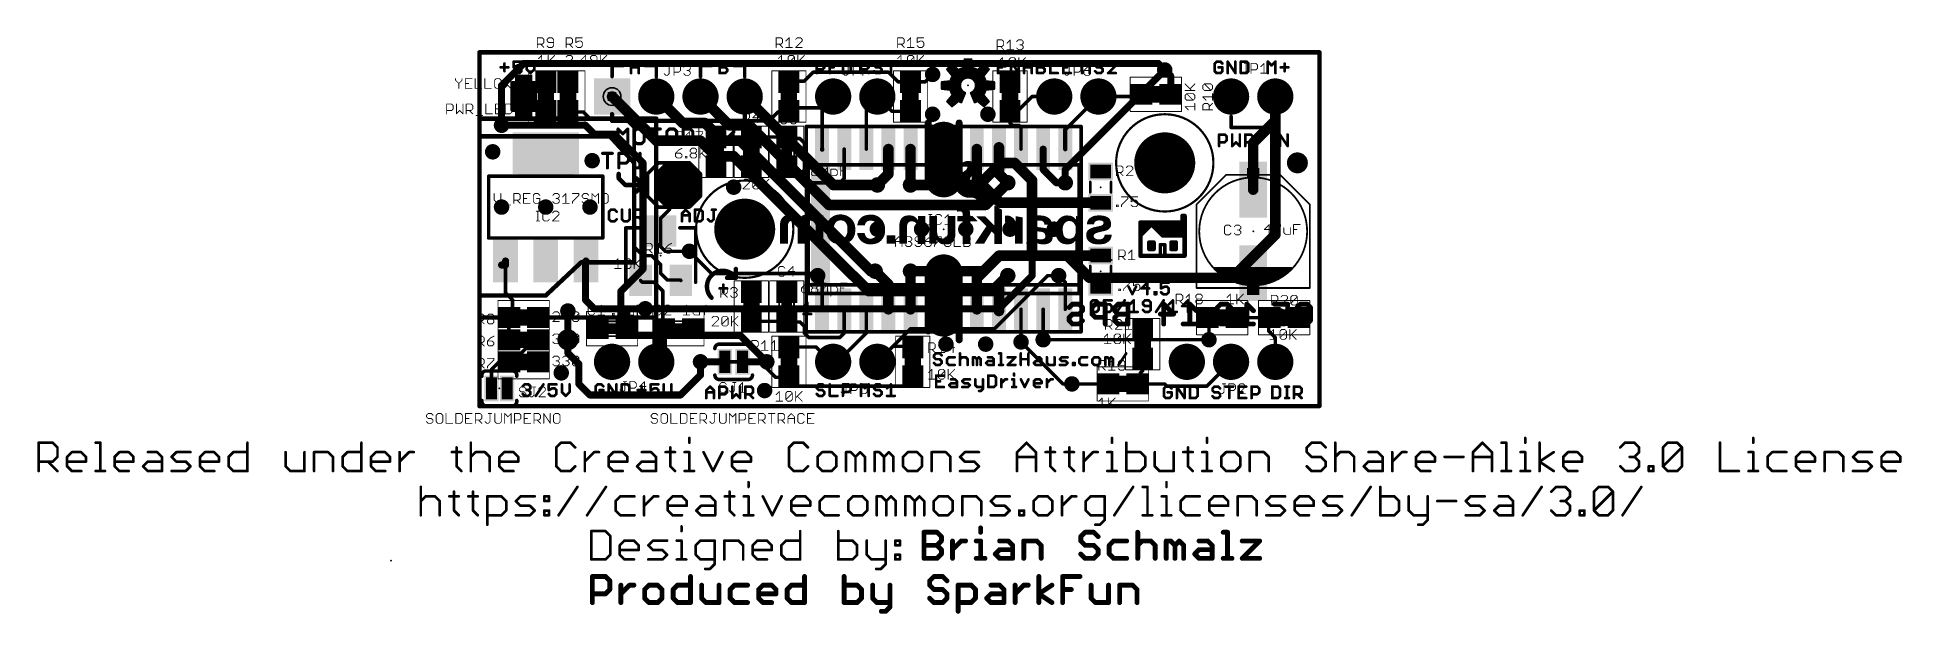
# Model space of a CAD drawing. Extents: x -25 to 82, y -12 to 21.
import ezdxf

# ---------------------------------------------------------------- set-up
doc = ezdxf.new("R2010")
doc.units = 0
for name, color, linetype in [('1', 12, 'CONTINUOUS'), ('16', 132, 'CONTINUOUS'), ('17', 110, 'CONTINUOUS'), ('18', 110, 'CONTINUOUS'), ('20', 53, 'CONTINUOUS'), ('21', 53, 'CONTINUOUS'), ('22', 53, 'CONTINUOUS'), ('23', 53, 'CONTINUOUS'), ('24', 53, 'CONTINUOUS'), ('25', 253, 'CONTINUOUS'), ('27', 253, 'CONTINUOUS'), ('29', 253, 'CONTINUOUS'), ('30', 253, 'CONTINUOUS'), ('31', 253, 'CONTINUOUS'), ('35', 253, 'CONTINUOUS'), ('39', 12, 'CONTINUOUS'), ('42', 132, 'CONTINUOUS'), ('44', 253, 'CONTINUOUS'), ('51', 53, 'CONTINUOUS')]:
    doc.layers.add(name, color=color, linetype=linetype)

# ---------------------------------------------------------------- blocks, each defined once
blk = doc.blocks.new('RECT')
blk.add_solid([(-0.5, -0.5), (0.5, -0.5), (-0.5, 0.5), (0.5, 0.5)])
blk = doc.blocks.new('PIE')
at = {"const_width": 0.5}
blk.add_lwpolyline([(0, -0.25, 1), (0, 0.25, 1), (0, -0.25)], format="xyb", dxfattribs=at)
blk = doc.blocks.new('ROUNDP')
at = {"const_width": 0.5}
blk.add_lwpolyline([(0, -0.25, 1), (0, 0.25, 1), (0, -0.25)], format="xyb", dxfattribs=at)
blk = doc.blocks.new('SQUAREP')
blk.add_solid([(-0.5, -0.5), (0.5, -0.5), (-0.5, 0.5), (0.5, 0.5)])
blk = doc.blocks.new('ROUNDV')
at = {"const_width": 0.5}
blk.add_lwpolyline([(0, -0.25, 1), (0, 0.25, 1), (0, -0.25)], format="xyb", dxfattribs=at)

msp = doc.modelspace()

# ---------------------------------------------------------------- linework, layer by layer
at = {"layer": '1'}
for points, const_width in [([(0, 5.08), (0, 20.32)], 0.254), ([(0, 20.32), (48.26, 20.32)], 0.254), ([(48.26, 20.32), (48.26, 0)], 0.254), ([(39.712, 18.962), (39.37, 19.304)], 0.4064), ([(2.54, 18.53), (3.81, 18.53)], 0.254), ([(3.81, 18.53), (3.81, 18.63)], 0.254), ([(17.819, 18.669), (17.78, 18.63)], 0.2032), ([(18.669, 18.669), (17.819, 18.669)], 0.2032), ([(19.177, 19.177), (18.669, 18.669)], 0.2032), ([(23.495, 19.177), (19.177, 19.177)], 0.2032), ([(24.042, 18.63), (23.495, 19.177)], 0.2032), ([(24.765, 18.63), (24.042, 18.63)], 0.2032), ([(24.765, 18.63), (25.615, 18.63)], 0.2032), ([(25.615, 18.63), (26.035, 19.05)], 0.2032), ([(39.712, 17.907), (39.712, 18.962)], 0.4064), ([(17.78, 17.13), (17.765, 17.145)], 0.2032), ([(17.795, 17.13), (17.78, 17.13)], 0.2032), ([(17.795, 17.13), (19.67, 17.13)], 0.2032), ([(17.795, 17.13), (17.795, 16.945)], 0.2032), ([(19.67, 17.13), (19.685, 17.145)], 0.254), ([(19.67, 17.13), (20.32, 17.78)], 0.2032), ([(19.685, 17.145), (19.685, 14.76)], 0.2032), ([(22.225, 17.145), (22.86, 17.78)], 0.2032), ([(22.225, 14.76), (22.225, 17.145)], 0.2032), ([(22.86, 17.78), (23.71, 16.93)], 0.2032), ([(30.9, 16.93), (31.75, 17.78)], 0.2032), ([(31.75, 17.78), (33.02, 17.78)], 0.2032), ([(33.655, 15.875), (35.56, 17.78)], 0.2032), ([(35.56, 17.78), (37.885, 17.78)], 0.2032), ([(37.885, 17.78), (38.012, 17.907)], 0.2032), ([(45.72, 17.78), (45.72, 16.383)], 0.6096), ([(0, 5.08), (0, 16.51)], 0.254), ([(0, 16.51), (10.16, 16.51)], 0.254), ([(3.048, 16.129), (1.27, 16.129)], 0.2032), ([(3.81, 16.891), (3.048, 16.129)], 0.2032), ([(3.81, 16.93), (3.81, 16.891)], 0.2032), ([(5.119, 16.891), (5.08, 16.93)], 0.2032), ([(5.969, 16.891), (5.119, 16.891)], 0.2032), ([(6.35, 16.51), (5.969, 16.891)], 0.2032), ([(8.382, 16.51), (6.35, 16.51)], 0.2032), ([(8.89, 16.002), (8.382, 16.51)], 0.2032), ([(8.89, 11.43), (8.89, 16.002)], 0.2032), ([(10.16, 16.51), (10.16, 5.08)], 0.254), ([(14.605, 16.002), (14.986, 16.383)], 0.2032), ([(14.605, 15.748), (14.605, 16.002)], 0.2032), ([(14.986, 16.383), (16.637, 16.383)], 0.2032), ([(16.637, 16.383), (17.145, 16.891)], 0.2032), ([(17.145, 16.891), (17.741, 16.891)], 0.2032), ([(17.741, 16.891), (17.78, 16.93)], 0.2032), ([(17.795, 16.945), (17.78, 16.93)], 0.2032), ([(24.765, 16.93), (23.71, 16.93)], 0.2032), ([(25.781, 13.208), (25.781, 16.256)], 0.4064), ([(26.67, 13.081), (26.67, 15.24)], 2.1844), ([(27.559, 13.208), (27.559, 16.256)], 0.4064), ([(30.48, 16.256), (30.48, 16.93)], 0.2032), ([(30.48, 16.93), (30.9, 16.93)], 0.2032), ([(30.607, 16.129), (30.48, 16.256)], 0.2032), ([(30.988, 16.129), (30.607, 16.129)], 0.2032), ([(31.115, 16.002), (30.988, 16.129)], 0.2032), ([(31.115, 14.76), (31.115, 16.002)], 0.2032), ([(45.72, 16.383), (44.45, 15.113)], 0.6096), ([(13.589, 15.455), (14.312, 15.455)], 0.2032), ([(14.312, 15.455), (14.605, 15.748)], 0.2032), ([(15.621, 15.455), (17.653, 15.455)], 0.2032), ([(17.741, 15.367), (17.653, 15.455)], 0.2032), ([(18.415, 15.367), (17.741, 15.367)], 0.2032), ([(18.669, 15.113), (18.415, 15.367)], 0.2032), ([(18.669, 13.208), (18.669, 15.113)], 0.2032), ([(23.495, 13.335), (23.495, 14.76)], 0.6096), ([(24.765, 12.7), (24.765, 14.76)], 0.6096), ([(28.575, 13.0213), (28.575, 14.76)], 0.6096), ([(29.845, 14.76), (29.845, 14.859)], 0.6096), ([(29.845, 13.335), (29.845, 14.76)], 0.6096), ([(33.655, 14.76), (33.655, 15.875)], 0.254), ([(44.45, 15.113), (44.45, 12.433)], 0.6096), ([(10.287, 13.97), (9.652, 13.335)], 0.2032), ([(11.557, 13.97), (10.287, 13.97)], 0.2032), ([(12.192, 13.335), (11.557, 13.97)], 0.2032), ([(19.685, 14.76), (19.685, 14.732)], 0.254), ([(20.955, 13.081), (20.955, 14.76)], 0.2032), ([(29.845, 14.76), (29.944, 14.76)], 0.4064), ([(32.385, 14.76), (32.385, 13.589)], 0.4064), ([(9.652, 13.335), (9.652, 12.065)], 0.2032), ([(12.192, 12.065), (12.192, 13.335)], 0.2032), ([(18.669, 13.208), (19.05, 12.827)], 0.2032), ([(19.05, 12.827), (20.701, 12.827)], 0.2032), ([(20.701, 12.827), (20.955, 13.081)], 0.2032), ([(22.86, 12.7), (23.495, 13.335)], 0.6096), ([(29.9123, 11.684), (28.575, 13.0213)], 0.6096), ([(30.353, 12.827), (29.845, 13.335)], 0.6096), ([(32.385, 13.589), (33.147, 12.827)], 0.4064), ([(33.147, 12.827), (33.655, 12.827)], 0.4064), ([(9.652, 12.065), (10.287, 11.43)], 0.2032), ([(10.922, 12.7), (10.922, 11.303)], 0.2032), ([(11.557, 11.43), (12.192, 12.065)], 0.2032), ([(29.9123, 11.684), (35.306, 11.684)], 0.6096), ([(35.306, 11.684), (35.687, 11.684)], 0.4064), ([(35.687, 11.684), (35.687, 11.673)], 0.4064), ([(8.89, 11.43), (8.89, 9.144)], 0.2032), ([(10.287, 11.43), (11.557, 11.43)], 0.2032), ([(10.922, 11.303), (10.414, 10.795)], 0.2032), ([(10.414, 10.795), (10.414, 10.0574)], 0.2032), ([(40.386, 10.922), (40.386, 10.668)], 0.254), ([(40.386, 10.922), (40.513, 10.922)], 0.254), ([(40.513, 10.922), (40.513, 10.541)], 0.254), ([(10.414, 10.0574), (10.414, 9.144)], 0.2032), ([(38.608, 10.541), (37.973, 10.541)], 0.254), ([(37.973, 10.541), (37.973, 9.906)], 0.254), ([(37.973, 9.906), (38.608, 10.541)], 0.254), ([(37.973, 9.906), (37.973, 8.636)], 0.254), ([(38.1, 10.414), (38.227, 10.414)], 0.254), ([(38.227, 10.414), (38.1, 10.287)], 0.254), ([(40.513, 10.541), (38.608, 10.541)], 0.254), ([(38.608, 10.541), (39.243, 9.906)], 0.254), ([(38.989, 10.414), (39.243, 10.16)], 0.254), ([(40.386, 10.414), (39.243, 10.414)], 0.254), ([(39.243, 10.16), (40.386, 10.16)], 0.254), ([(39.243, 9.906), (40.513, 9.906)], 0.254), ([(40.386, 10.16), (40.386, 10.414)], 0.254), ([(40.513, 9.906), (40.513, 10.541)], 0.254), ([(40.513, 8.636), (40.513, 9.906)], 0.254), ([(8.89, 9.144), (9.398, 8.636)], 0.2032), ([(9.398, 8.636), (9.906, 8.636)], 0.2032), ([(9.906, 8.636), (10.414, 8.128)], 0.2032), ([(10.414, 9.144), (10.668, 8.89)], 0.2032), ([(10.668, 8.89), (12.065, 8.89)], 0.2032), ([(26.67, 7.366), (26.67, 7.62)], 2.1844), ([(28.575, 7.3431), (29.8679, 8.636)], 0.6096), ([(29.8679, 8.636), (35.306, 8.636)], 0.6096), ([(35.306, 8.636), (35.687, 8.636)], 0.4064), ([(35.687, 8.636), (35.687, 8.647)], 0.4064), ([(37.973, 8.636), (40.513, 8.636)], 0.254), ([(38.481, 9.398), (38.735, 9.398)], 0.254), ([(38.481, 9.017), (38.481, 9.398)], 0.254), ([(38.735, 9.017), (38.481, 9.017)], 0.254), ([(38.735, 9.398), (38.735, 9.017)], 0.254), ([(39.751, 9.398), (40.005, 9.398)], 0.254), ([(39.751, 9.017), (39.751, 9.398)], 0.254), ([(40.005, 9.017), (39.751, 9.017)], 0.254), ([(40.005, 9.398), (40.005, 9.017)], 0.254), ([(1.4986, 8.1026), (1.27, 8.1026)], 0.4064), ([(1.4986, 8.3312), (1.4986, 8.1026)], 0.4064), ([(1.4986, 6.5024), (1.4986, 8.3312)], 0.2032), ([(6.096, 6.096), (6.096, 8.3058)], 0.4064), ([(6.096, 8.3058), (6.1214, 8.3058)], 0.4064), ([(6.1214, 8.3058), (6.1214, 8.3312)], 0.4064), ([(10.414, 8.128), (10.414, 7.62)], 0.2032), ([(10.414, 7.62), (10.795, 7.239)], 0.2032), ([(19.431, 7.493), (19.685, 7.239)], 0.2032), ([(22.733, 7.747), (23.495, 6.985)], 0.6096), ([(24.765, 7.747), (24.765, 5.56)], 0.6096), ([(26.67, 5.08), (26.67, 7.366)], 2.1844), ([(28.575, 5.56), (28.575, 7.3431)], 0.6096), ([(30.353, 7.493), (29.845, 6.985)], 0.6096), ([(33.274, 7.493), (33.655, 7.112)], 0.2032), ([(1.905, 6.096), (1.4986, 6.5024)], 0.2032), ([(9.3618, 7.112), (9.2592, 7.2146)], 0.2032), ([(10.033, 7.112), (9.3618, 7.112)], 0.2032), ([(10.541, 6.604), (10.033, 7.112)], 0.2032), ([(10.541, 6.604), (10.541, 4.484)], 0.2032), ([(10.795, 7.239), (11.5444, 7.239)], 0.2032), ([(11.5444, 7.239), (11.5688, 7.2146)], 0.2032), ([(19.685, 7.239), (19.685, 5.56)], 0.2032), ([(23.495, 6.985), (23.495, 5.56)], 0.6096), ([(25.781, 4.318), (25.781, 6.985)], 0.4064), ([(25.781, 6.985), (26.289, 6.985)], 0.2032), ([(26.289, 6.985), (26.67, 7.366)], 0.2032), ([(27.559, 3.81), (27.559, 7.239)], 0.4064), ([(29.845, 6.985), (29.845, 5.56)], 0.6096), ([(33.655, 7.112), (33.655, 5.56)], 0.2032), ([(1.905, 5.08), (1.905, 6.096)], 0.2032), ([(6.604, 5.588), (6.096, 6.096)], 0.4064), ([(8.509, 5.588), (6.604, 5.588)], 0.4064), ([(8.47, 4.445), (8.47, 5.549)], 0.4064), ([(9.525, 5.588), (8.509, 5.588)], 0.4064), ([(8.47, 5.549), (8.509, 5.588)], 0.2032), ([(20.955, 4.191), (20.955, 5.56)], 0.2032), ([(22.225, 5.56), (22.225, 5.588)], 0.3048), ([(22.225, 4.191), (22.225, 5.56)], 0.2032), ([(29.845, 5.56), (29.845, 5.461)], 0.6096), ([(29.845, 5.56), (29.746, 5.56)], 0.4064), ([(31.115, 3.683), (31.115, 5.56)], 0.2032), ([(32.385, 5.56), (32.385, 3.81)], 0.2032), ([(10.16, 5.08), (0, 5.08)], 0.254), ([(0, 0), (0, 5.08)], 0.254), ([(1.69, 5.08), (1.905, 5.08)], 0.4064), ([(1.69, 3.81), (1.69, 5.08)], 0.2032), ([(3.39, 5.08), (3.81, 5.08)], 0.254), ([(10.58, 2.96), (10.58, 4.445)], 0.4064), ([(10.541, 4.484), (10.58, 4.445)], 0.2032), ([(15.621, 4.865), (17.653, 4.865)], 0.2032), ([(17.692, 4.826), (17.653, 4.865)], 0.2032), ([(18.415, 4.826), (17.692, 4.826)], 0.2032), ([(18.669, 4.572), (18.415, 4.826)], 0.2032), ([(18.669, 4.191), (18.669, 4.572)], 0.2032), ([(18.923, 3.937), (18.669, 4.191)], 0.2032), ([(20.574, 2.54), (22.225, 4.191)], 0.2032), ([(20.701, 3.937), (20.955, 4.191)], 0.2032), ([(41.91, 4.992), (41.822, 5.08)], 0.2032), ([(41.91, 3.81), (41.91, 4.992)], 0.2032), ([(45.378, 5.08), (43.522, 5.08)], 0.2032), ([(45.339, 5.041), (45.378, 5.08)], 0.2032), ([(45.339, 4.318), (45.339, 5.041)], 0.2032), ([(45.72, 3.937), (45.339, 4.318)], 0.2032), ([(1.905, 2.54), (2.921, 3.556)], 0.2032), ([(2.921, 3.556), (3.136, 3.556)], 0.2032), ([(3.136, 3.556), (3.39, 3.81)], 0.2032), ([(17.78, 3.39), (19.343, 3.39)], 0.2032), ([(18.923, 3.937), (20.701, 3.937)], 0.2032), ([(19.343, 3.39), (20.193, 2.54)], 0.2032), ([(22.86, 2.54), (23.749, 3.429)], 0.2032), ([(22.86, 2.54), (23.51, 3.19)], 0.2032), ([(23.749, 3.429), (24.853, 3.429)], 0.2032), ([(24.853, 3.429), (24.892, 3.39)], 0.2032), ([(45.72, 2.54), (45.72, 3.937)], 0.2032), ([(0.693, 2.09), (1.143, 2.54)], 0.2032), ([(0.693, 1.016), (0.693, 2.09)], 0.2032), ([(1.143, 2.54), (1.69, 2.54)], 0.2032), ([(1.69, 2.54), (1.905, 2.54)], 0.2032), ([(10.16, 2.54), (10.58, 2.96)], 0.4064), ([(12.7, 2.54), (14.097, 2.54)], 0.4064), ([(14.224, 2.54), (14.986, 2.54)], 0.2032), ([(15.113, 2.54), (16.51, 2.54)], 0.4064), ([(16.51, 2.54), (16.51, 2.159)], 0.2032), ([(16.51, 2.159), (17.018, 1.651)], 0.2032), ([(20.193, 2.54), (20.32, 2.54)], 0.2032), ([(20.32, 2.54), (20.574, 2.54)], 0.2032), ([(38.1, 2.706), (38.1, 2.032)], 0.2032), ([(43.18, 2.54), (41.783, 1.143)], 0.2032), ([(17.018, 1.651), (17.741, 1.651)], 0.2032), ([(17.741, 1.651), (17.78, 1.69)], 0.2032), ([(18.327, 1.143), (17.78, 1.69)], 0.2032), ([(18.327, 1.143), (24.384, 1.143)], 0.2032), ([(24.384, 1.143), (24.931, 1.69)], 0.2032), ([(24.931, 1.69), (24.892, 1.69)], 0.254), ([(34.036, 1.27), (36.107, 1.27)], 0.2032), ([(37.973, 1.436), (37.807, 1.27)], 0.2032), ([(39.37, 1.27), (37.807, 1.27)], 0.2032), ([(38.1, 2.032), (37.973, 1.905)], 0.2032), ([(37.973, 1.905), (37.973, 1.436)], 0.2032), ([(39.497, 1.143), (39.37, 1.27)], 0.2032), ([(41.783, 1.143), (39.497, 1.143)], 0.2032), ([(48.26, 0), (0, 0)], 0.254)]:
    msp.add_lwpolyline(points, dxfattribs=dict(at, const_width=const_width))
for points, const_width in [([(0.0635, 20.32, 1), (-0.0635, 20.32)], 0.127), ([(0, 20.3835, 1), (0, 20.2565)], 0.127), ([(48.3235, 20.32, 1), (48.1965, 20.32)], 0.127), ([(48.26, 20.2565, 1), (48.26, 20.3835)], 0.127), ([(39.4418, 19.3758, 1), (39.2982, 19.2322)], 0.2032), ([(2.54, 18.5935, 1), (2.54, 18.4665)], 0.127), ([(3.8735, 18.63, 1), (3.7465, 18.63)], 0.127), ([(3.7465, 18.53, 1), (3.8735, 18.53)], 0.127), ([(3.81, 18.4665, 1), (3.81, 18.5935)], 0.127), ([(17.7441, 18.6659, 1), (17.8159, 18.5941)], 0.1016), ([(17.819, 18.7198, 1), (17.819, 18.6182)], 0.1016), ([(17.8549, 18.6331, 1), (17.7831, 18.7049)], 0.1016), ([(18.6331, 18.7049, 1), (18.7049, 18.6331)], 0.1016), ([(18.669, 18.6182, 1), (18.669, 18.7198)], 0.1016), ([(19.177, 19.2278, 1), (19.177, 19.1262)], 0.1016), ([(19.2129, 19.1411, 1), (19.1411, 19.2129)], 0.1016), ([(23.5309, 19.2129, 1), (23.4591, 19.1411)], 0.1016), ([(23.495, 19.1262, 1), (23.495, 19.2278)], 0.1016), ([(24.042, 18.6808, 1), (24.042, 18.5792)], 0.1016), ([(24.0061, 18.5941, 1), (24.0779, 18.6659)], 0.1016), ([(24.765, 18.6808, 1), (24.765, 18.5792)], 0.1016), ([(24.765, 18.5792, 1), (24.765, 18.6808)], 0.1016), ([(25.5791, 18.6659, 1), (25.6509, 18.5941)], 0.1016), ([(25.615, 18.5792, 1), (25.615, 18.6808)], 0.1016), ([(26.0709, 19.0141, 1), (25.9991, 19.0859)], 0.1016), ([(39.8136, 18.962, 1), (39.6104, 18.962)], 0.2032), ([(39.6402, 18.8902, 1), (39.7838, 19.0338)], 0.2032), ([(17.8009, 17.1809, 1), (17.7291, 17.1091)], 0.1016), ([(17.78, 17.1808, 1), (17.78, 17.0792)], 0.1016), ([(17.7441, 17.0941, 1), (17.8159, 17.1659)], 0.1016), ([(17.795, 17.1808, 1), (17.795, 17.0792)], 0.1016), ([(17.8458, 17.13, 1), (17.7442, 17.13)], 0.1016), ([(17.795, 17.0792, 1), (17.795, 17.1808)], 0.1016), ([(19.6251, 17.1749, 1), (19.7149, 17.0851)], 0.127), ([(19.6341, 17.1659, 1), (19.7059, 17.0941)], 0.1016), ([(19.7299, 17.1001, 1), (19.6401, 17.1899)], 0.127), ([(19.7358, 17.145, 1), (19.6342, 17.145)], 0.1016), ([(19.67, 17.0792, 1), (19.67, 17.1808)], 0.1016), ([(20.3559, 17.7441, 1), (20.2841, 17.8159)], 0.1016), ([(22.2758, 17.145, 1), (22.1742, 17.145)], 0.1016), ([(22.1891, 17.1809, 1), (22.2609, 17.1091)], 0.1016), ([(22.8959, 17.8159, 1), (22.8241, 17.7441)], 0.1016), ([(22.8959, 17.7441, 1), (22.8241, 17.8159)], 0.1016), ([(31.75, 17.8308, 1), (31.75, 17.7292)], 0.1016), ([(31.7859, 17.7441, 1), (31.7141, 17.8159)], 0.1016), ([(33.02, 17.7292, 1), (33.02, 17.8308)], 0.1016), ([(35.56, 17.8308, 1), (35.56, 17.7292)], 0.1016), ([(35.5959, 17.7441, 1), (35.5241, 17.8159)], 0.1016), ([(37.8491, 17.8159, 1), (37.9209, 17.7441)], 0.1016), ([(37.885, 17.7292, 1), (37.885, 17.8308)], 0.1016), ([(38.0479, 17.8711, 1), (37.9761, 17.9429)], 0.1016), ([(39.6104, 17.907, 1), (39.8136, 17.907)], 0.2032), ([(45.8724, 17.78, 1), (45.5676, 17.78)], 0.3048), ([(0.0635, 16.51, 1), (-0.0635, 16.51)], 0.127), ([(0, 16.5735, 1), (0, 16.4465)], 0.127), ([(1.27, 16.1798, 1), (1.27, 16.0782)], 0.1016), ([(3.0121, 16.1649, 1), (3.0839, 16.0931)], 0.1016), ([(3.048, 16.0782, 1), (3.048, 16.1798)], 0.1016), ([(3.8608, 16.93, 1), (3.7592, 16.93)], 0.1016), ([(3.7592, 16.891, 1), (3.8608, 16.891)], 0.1016), ([(3.8459, 16.8551, 1), (3.7741, 16.9269)], 0.1016), ([(5.1159, 16.9659, 1), (5.0441, 16.8941)], 0.1016), ([(5.119, 16.9418, 1), (5.119, 16.8402)], 0.1016), ([(5.0831, 16.8551, 1), (5.1549, 16.9269)], 0.1016), ([(6.0049, 16.9269, 1), (5.9331, 16.8551)], 0.1016), ([(5.969, 16.8402, 1), (5.969, 16.9418)], 0.1016), ([(6.35, 16.5608, 1), (6.35, 16.4592)], 0.1016), ([(6.3141, 16.4741, 1), (6.3859, 16.5459)], 0.1016), ([(8.4179, 16.5459, 1), (8.3461, 16.4741)], 0.1016), ([(8.382, 16.4592, 1), (8.382, 16.5608)], 0.1016), ([(8.9408, 16.002, 1), (8.8392, 16.002)], 0.1016), ([(8.8541, 15.9661, 1), (8.9259, 16.0379)], 0.1016), ([(10.2235, 16.51, 1), (10.0965, 16.51)], 0.127), ([(10.16, 16.4465, 1), (10.16, 16.5735)], 0.127), ([(14.6558, 16.002, 1), (14.5542, 16.002)], 0.1016), ([(14.5691, 16.0379, 1), (14.6409, 15.9661)], 0.1016), ([(14.986, 16.4338, 1), (14.986, 16.3322)], 0.1016), ([(15.0219, 16.3471, 1), (14.9501, 16.4189)], 0.1016), ([(16.6011, 16.4189, 1), (16.6729, 16.3471)], 0.1016), ([(16.637, 16.3322, 1), (16.637, 16.4338)], 0.1016), ([(17.145, 16.9418, 1), (17.145, 16.8402)], 0.1016), ([(17.1809, 16.8551, 1), (17.1091, 16.9269)], 0.1016), ([(17.7051, 16.9269, 1), (17.7769, 16.8551)], 0.1016), ([(17.7441, 16.9659, 1), (17.8159, 16.8941)], 0.1016), ([(17.741, 16.8402, 1), (17.741, 16.9418)], 0.1016), ([(17.8159, 16.8941, 1), (17.7441, 16.9659)], 0.1016), ([(17.7442, 16.945, 1), (17.8458, 16.945)], 0.1016), ([(17.8309, 16.9091, 1), (17.7591, 16.9809)], 0.1016), ([(23.71, 16.9808, 1), (23.71, 16.8792)], 0.1016), ([(23.6741, 16.8941, 1), (23.7459, 16.9659)], 0.1016), ([(24.765, 16.8792, 1), (24.765, 16.9808)], 0.1016), ([(25.8826, 16.256, 1), (25.6794, 16.256)], 0.2032), ([(27.2161, 15.24, 1), (26.1239, 15.24)], 1.0922), ([(27.6606, 16.256, 1), (27.4574, 16.256)], 0.2032), ([(30.5308, 16.93, 1), (30.4292, 16.93)], 0.1016), ([(30.48, 16.9808, 1), (30.48, 16.8792)], 0.1016), ([(30.5159, 16.2919, 1), (30.4441, 16.2201)], 0.1016), ([(30.4292, 16.256, 1), (30.5308, 16.256)], 0.1016), ([(30.607, 16.1798, 1), (30.607, 16.0782)], 0.1016), ([(30.5711, 16.0931, 1), (30.6429, 16.1649)], 0.1016), ([(30.8641, 16.9659, 1), (30.9359, 16.8941)], 0.1016), ([(30.9, 16.8792, 1), (30.9, 16.9808)], 0.1016), ([(31.0239, 16.1649, 1), (30.9521, 16.0931)], 0.1016), ([(30.988, 16.0782, 1), (30.988, 16.1798)], 0.1016), ([(31.1658, 16.002, 1), (31.0642, 16.002)], 0.1016), ([(31.0791, 15.9661, 1), (31.1509, 16.0379)], 0.1016), ([(45.5676, 16.383, 1), (45.8724, 16.383)], 0.3048), ([(45.8278, 16.2752, 1), (45.6122, 16.4908)], 0.3048), ([(13.589, 15.5058, 1), (13.589, 15.4042)], 0.1016), ([(14.2761, 15.4909, 1), (14.3479, 15.4191)], 0.1016), ([(14.312, 15.4042, 1), (14.312, 15.5058)], 0.1016), ([(14.5542, 15.748, 1), (14.6558, 15.748)], 0.1016), ([(14.6409, 15.7121, 1), (14.5691, 15.7839)], 0.1016), ([(15.621, 15.5058, 1), (15.621, 15.4042)], 0.1016), ([(17.6889, 15.4909, 1), (17.6171, 15.4191)], 0.1016), ([(17.653, 15.4042, 1), (17.653, 15.5058)], 0.1016), ([(17.741, 15.4178, 1), (17.741, 15.3162)], 0.1016), ([(17.7051, 15.3311, 1), (17.7769, 15.4029)], 0.1016), ([(18.4509, 15.4029, 1), (18.3791, 15.3311)], 0.1016), ([(18.415, 15.3162, 1), (18.415, 15.4178)], 0.1016), ([(18.7198, 15.113, 1), (18.6182, 15.113)], 0.1016), ([(18.6331, 15.0771, 1), (18.7049, 15.1489)], 0.1016), ([(23.6474, 14.76, 1), (23.3426, 14.76)], 0.3048), ([(24.9174, 14.76, 1), (24.6126, 14.76)], 0.3048), ([(28.7274, 14.76, 1), (28.4226, 14.76)], 0.3048), ([(29.9974, 14.859, 1), (29.6926, 14.859)], 0.3048), ([(29.9974, 14.76, 1), (29.6926, 14.76)], 0.3048), ([(33.7185, 15.875, 1), (33.5915, 15.875)], 0.127), ([(33.6191, 15.9109, 1), (33.6909, 15.8391)], 0.1016), ([(44.3422, 15.2208, 1), (44.5578, 15.0052)], 0.3048), ([(44.6024, 15.113, 1), (44.2976, 15.113)], 0.3048), ([(10.287, 14.0208, 1), (10.287, 13.9192)], 0.1016), ([(10.3229, 13.9341, 1), (10.2511, 14.0059)], 0.1016), ([(11.5929, 14.0059, 1), (11.5211, 13.9341)], 0.1016), ([(11.557, 13.9192, 1), (11.557, 14.0208)], 0.1016), ([(19.7485, 14.76, 1), (19.6215, 14.76)], 0.127), ([(19.6215, 14.732, 1), (19.7485, 14.732)], 0.127), ([(19.6342, 14.76, 1), (19.7358, 14.76)], 0.1016), ([(21.0058, 14.76, 1), (20.9042, 14.76)], 0.1016), ([(22.1742, 14.76, 1), (22.2758, 14.76)], 0.1016), ([(29.6926, 14.76, 1), (29.9974, 14.76)], 0.3048), ([(29.845, 14.8616, 1), (29.845, 14.6584)], 0.2032), ([(29.944, 14.6584, 1), (29.944, 14.8616)], 0.2032), ([(31.0642, 14.76, 1), (31.1658, 14.76)], 0.1016), ([(32.4866, 14.76, 1), (32.2834, 14.76)], 0.2032), ([(33.5915, 14.76, 1), (33.7185, 14.76)], 0.127), ([(9.7028, 13.335, 1), (9.6012, 13.335)], 0.1016), ([(9.6161, 13.3709, 1), (9.6879, 13.2991)], 0.1016), ([(12.2428, 13.335, 1), (12.1412, 13.335)], 0.1016), ([(12.1561, 13.2991, 1), (12.2279, 13.3709)], 0.1016), ([(18.7049, 13.2439, 1), (18.6331, 13.1721)], 0.1016), ([(18.6182, 13.208, 1), (18.7198, 13.208)], 0.1016), ([(19.05, 12.8778, 1), (19.05, 12.7762)], 0.1016), ([(19.0141, 12.7911, 1), (19.0859, 12.8629)], 0.1016), ([(20.6651, 12.8629, 1), (20.7369, 12.7911)], 0.1016), ([(20.701, 12.7762, 1), (20.701, 12.8778)], 0.1016), ([(20.9042, 13.081, 1), (21.0058, 13.081)], 0.1016), ([(20.9909, 13.0451, 1), (20.9191, 13.1169)], 0.1016), ([(22.7522, 12.8078, 1), (22.9678, 12.5922)], 0.3048), ([(23.3426, 13.335, 1), (23.6474, 13.335)], 0.3048), ([(23.6028, 13.2272, 1), (23.3872, 13.4428)], 0.3048), ([(26.1239, 13.081, 1), (27.2161, 13.081)], 1.0922), ([(25.6794, 13.208, 1), (25.8826, 13.208)], 0.2032), ([(27.4574, 13.208, 1), (27.6606, 13.208)], 0.2032), ([(28.6828, 13.1291, 1), (28.4672, 12.9135)], 0.3048), ([(28.4226, 13.0213, 1), (28.7274, 13.0213)], 0.3048), ([(29.9528, 13.4428, 1), (29.7372, 13.2272)], 0.3048), ([(29.6926, 13.335, 1), (29.9974, 13.335)], 0.3048), ([(30.2452, 12.7192, 1), (30.4608, 12.9348)], 0.3048), ([(32.2834, 13.589, 1), (32.4866, 13.589)], 0.2032), ([(32.4568, 13.6608, 1), (32.3132, 13.5172)], 0.2032), ([(33.147, 12.9286, 1), (33.147, 12.7254)], 0.2032), ([(33.0752, 12.7552, 1), (33.2188, 12.8988)], 0.2032), ([(33.655, 12.7254, 1), (33.655, 12.9286)], 0.2032), ([(9.6879, 12.1009, 1), (9.6161, 12.0291)], 0.1016), ([(9.6012, 12.065, 1), (9.7028, 12.065)], 0.1016), ([(10.9728, 12.7, 1), (10.8712, 12.7)], 0.1016), ([(12.1412, 12.065, 1), (12.2428, 12.065)], 0.1016), ([(12.2279, 12.0291, 1), (12.1561, 12.1009)], 0.1016), ([(24.6126, 12.7, 1), (24.9174, 12.7)], 0.3048), ([(29.9123, 11.8364, 1), (29.9123, 11.5316)], 0.3048), ([(29.8045, 11.5762, 1), (30.0201, 11.7918)], 0.3048), ([(35.306, 11.7856, 1), (35.306, 11.5824)], 0.2032), ([(35.306, 11.5316, 1), (35.306, 11.8364)], 0.3048), ([(35.7886, 11.684, 1), (35.5854, 11.684)], 0.2032), ([(35.687, 11.5824, 1), (35.687, 11.7856)], 0.2032), ([(44.2976, 12.433, 1), (44.6024, 12.433)], 0.3048), ([(8.9408, 11.43, 1), (8.8392, 11.43)], 0.1016), ([(8.8392, 11.43, 1), (8.9408, 11.43)], 0.1016), ([(10.287, 11.4808, 1), (10.287, 11.3792)], 0.1016), ([(10.2511, 11.3941, 1), (10.3229, 11.4659)], 0.1016), ([(10.4648, 10.795, 1), (10.3632, 10.795)], 0.1016), ([(10.3781, 10.8309, 1), (10.4499, 10.7591)], 0.1016), ([(10.8712, 11.303, 1), (10.9728, 11.303)], 0.1016), ([(10.9579, 11.2671, 1), (10.8861, 11.3389)], 0.1016), ([(11.5211, 11.4659, 1), (11.5929, 11.3941)], 0.1016), ([(11.557, 11.3792, 1), (11.557, 11.4808)], 0.1016), ([(35.5854, 11.673, 1), (35.7886, 11.673)], 0.2032), ([(40.4495, 10.922, 1), (40.3225, 10.922)], 0.127), ([(40.386, 10.9855, 1), (40.386, 10.8585)], 0.127), ([(40.3225, 10.668, 1), (40.4495, 10.668)], 0.127), ([(40.5765, 10.922, 1), (40.4495, 10.922)], 0.127), ([(40.513, 10.8585, 1), (40.513, 10.9855)], 0.127), ([(10.4648, 10.0574, 1), (10.3632, 10.0574)], 0.1016), ([(10.3632, 10.0574, 1), (10.4648, 10.0574)], 0.1016), ([(37.973, 10.6045, 1), (37.973, 10.4775)], 0.127), ([(38.0365, 10.541, 1), (37.9095, 10.541)], 0.127), ([(38.0365, 9.906, 1), (37.9095, 9.906)], 0.127), ([(37.9281, 9.9509, 1), (38.0179, 9.8611)], 0.127), ([(37.9095, 9.906, 1), (38.0365, 9.906)], 0.127), ([(38.1, 10.4775, 1), (38.1, 10.3505)], 0.127), ([(38.0551, 10.3319, 1), (38.1449, 10.2421)], 0.127), ([(38.2719, 10.3691, 1), (38.1821, 10.4589)], 0.127), ([(38.227, 10.3505, 1), (38.227, 10.4775)], 0.127), ([(38.608, 10.6045, 1), (38.608, 10.4775)], 0.127), ([(38.6529, 10.5859, 1), (38.5631, 10.4961)], 0.127), ([(38.6529, 10.4961, 1), (38.5631, 10.5859)], 0.127), ([(38.608, 10.4775, 1), (38.608, 10.6045)], 0.127), ([(39.0339, 10.4589, 1), (38.9441, 10.3691)], 0.127), ([(39.243, 10.4775, 1), (39.243, 10.3505)], 0.127), ([(39.243, 10.2235, 1), (39.243, 10.0965)], 0.127), ([(39.243, 9.9695, 1), (39.243, 9.8425)], 0.127), ([(39.1981, 10.1151, 1), (39.2879, 10.2049)], 0.127), ([(39.1981, 9.8611, 1), (39.2879, 9.9509)], 0.127), ([(40.4495, 10.414, 1), (40.3225, 10.414)], 0.127), ([(40.3225, 10.16, 1), (40.4495, 10.16)], 0.127), ([(40.386, 10.3505, 1), (40.386, 10.4775)], 0.127), ([(40.386, 10.0965, 1), (40.386, 10.2235)], 0.127), ([(40.5765, 10.541, 1), (40.4495, 10.541)], 0.127), ([(40.4495, 10.541, 1), (40.5765, 10.541)], 0.127), ([(40.5765, 9.906, 1), (40.4495, 9.906)], 0.127), ([(40.4495, 9.906, 1), (40.5765, 9.906)], 0.127), ([(40.513, 10.4775, 1), (40.513, 10.6045)], 0.127), ([(40.513, 9.8425, 1), (40.513, 9.9695)], 0.127), ([(8.9259, 9.1799, 1), (8.8541, 9.1081)], 0.1016), ([(8.8392, 9.144, 1), (8.9408, 9.144)], 0.1016), ([(9.398, 8.6868, 1), (9.398, 8.5852)], 0.1016), ([(9.3621, 8.6001, 1), (9.4339, 8.6719)], 0.1016), ([(9.9419, 8.6719, 1), (9.8701, 8.6001)], 0.1016), ([(9.906, 8.5852, 1), (9.906, 8.6868)], 0.1016), ([(10.4499, 9.1799, 1), (10.3781, 9.1081)], 0.1016), ([(10.3632, 9.144, 1), (10.4648, 9.144)], 0.1016), ([(10.668, 8.9408, 1), (10.668, 8.8392)], 0.1016), ([(10.6321, 8.8541, 1), (10.7039, 8.9259)], 0.1016), ([(12.065, 8.8392, 1), (12.065, 8.9408)], 0.1016), ([(27.2161, 7.62, 1), (26.1239, 7.62)], 1.0922), ([(29.8679, 8.7884, 1), (29.8679, 8.4836)], 0.3048), ([(29.9757, 8.5282, 1), (29.7601, 8.7438)], 0.3048), ([(35.306, 8.7376, 1), (35.306, 8.5344)], 0.2032), ([(35.306, 8.4836, 1), (35.306, 8.7884)], 0.3048), ([(35.7886, 8.647, 1), (35.5854, 8.647)], 0.2032), ([(35.5854, 8.636, 1), (35.7886, 8.636)], 0.2032), ([(35.687, 8.5344, 1), (35.687, 8.7376)], 0.2032), ([(37.973, 8.6995, 1), (37.973, 8.5725)], 0.127), ([(37.9095, 8.636, 1), (38.0365, 8.636)], 0.127), ([(38.481, 9.4615, 1), (38.481, 9.3345)], 0.127), ([(38.5445, 9.398, 1), (38.4175, 9.398)], 0.127), ([(38.481, 9.0805, 1), (38.481, 8.9535)], 0.127), ([(38.4175, 9.017, 1), (38.5445, 9.017)], 0.127), ([(38.7985, 9.398, 1), (38.6715, 9.398)], 0.127), ([(38.6715, 9.017, 1), (38.7985, 9.017)], 0.127), ([(38.735, 9.3345, 1), (38.735, 9.4615)], 0.127), ([(38.735, 8.9535, 1), (38.735, 9.0805)], 0.127), ([(39.751, 9.4615, 1), (39.751, 9.3345)], 0.127), ([(39.8145, 9.398, 1), (39.6875, 9.398)], 0.127), ([(39.751, 9.0805, 1), (39.751, 8.9535)], 0.127), ([(39.6875, 9.017, 1), (39.8145, 9.017)], 0.127), ([(40.0685, 9.398, 1), (39.9415, 9.398)], 0.127), ([(39.9415, 9.017, 1), (40.0685, 9.017)], 0.127), ([(40.005, 9.3345, 1), (40.005, 9.4615)], 0.127), ([(40.005, 8.9535, 1), (40.005, 9.0805)], 0.127), ([(40.4495, 8.636, 1), (40.5765, 8.636)], 0.127), ([(40.513, 8.5725, 1), (40.513, 8.6995)], 0.127), ([(1.27, 8.2042, 1), (1.27, 8.001)], 0.2032), ([(1.6002, 8.3312, 1), (1.397, 8.3312)], 0.2032), ([(1.397, 8.1026, 1), (1.6002, 8.1026)], 0.2032), ([(1.5494, 8.3312, 1), (1.4478, 8.3312)], 0.1016), ([(1.4986, 8.001, 1), (1.4986, 8.2042)], 0.2032), ([(6.1976, 8.3058, 1), (5.9944, 8.3058)], 0.2032), ([(6.096, 8.4074, 1), (6.096, 8.2042)], 0.2032), ([(6.223, 8.3312, 1), (6.0198, 8.3312)], 0.2032), ([(6.0198, 8.3058, 1), (6.223, 8.3058)], 0.2032), ([(6.1214, 8.2042, 1), (6.1214, 8.4074)], 0.2032), ([(10.4648, 8.128, 1), (10.3632, 8.128)], 0.1016), ([(10.4499, 7.6559, 1), (10.3781, 7.5841)], 0.1016), ([(10.3632, 7.62, 1), (10.4648, 7.62)], 0.1016), ([(10.3781, 8.0921, 1), (10.4499, 8.1639)], 0.1016), ([(19.4669, 7.5289, 1), (19.3951, 7.4571)], 0.1016), ([(22.8408, 7.8548, 1), (22.6252, 7.6392)], 0.3048), ([(24.9174, 7.747, 1), (24.6126, 7.747)], 0.3048), ([(27.2161, 7.366, 1), (26.1239, 7.366)], 1.0922), ([(26.1239, 7.366, 1), (27.2161, 7.366)], 1.0922), ([(28.4672, 7.4509, 1), (28.6828, 7.2353)], 0.3048), ([(28.7274, 7.3431, 1), (28.4226, 7.3431)], 0.3048), ([(30.4608, 7.3852, 1), (30.2452, 7.6008)], 0.3048), ([(33.3099, 7.5289, 1), (33.2381, 7.4571)], 0.1016), ([(1.5345, 6.5383, 1), (1.4627, 6.4665)], 0.1016), ([(1.4478, 6.5024, 1), (1.5494, 6.5024)], 0.1016), ([(9.2951, 7.2505, 1), (9.2233, 7.1787)], 0.1016), ([(9.3618, 7.1628, 1), (9.3618, 7.0612)], 0.1016), ([(9.3259, 7.0761, 1), (9.3977, 7.1479)], 0.1016), ([(10.0689, 7.1479, 1), (9.9971, 7.0761)], 0.1016), ([(10.033, 7.0612, 1), (10.033, 7.1628)], 0.1016), ([(10.5918, 6.604, 1), (10.4902, 6.604)], 0.1016), ([(10.5051, 6.5681, 1), (10.5769, 6.6399)], 0.1016), ([(10.795, 7.2898, 1), (10.795, 7.1882)], 0.1016), ([(10.7591, 7.2031, 1), (10.8309, 7.2749)], 0.1016), ([(11.5803, 7.2749, 1), (11.5085, 7.2031)], 0.1016), ([(11.5329, 7.1787, 1), (11.6047, 7.2505)], 0.1016), ([(11.5444, 7.1882, 1), (11.5444, 7.2898)], 0.1016), ([(19.7358, 7.239, 1), (19.6342, 7.239)], 0.1016), ([(19.6491, 7.2031, 1), (19.7209, 7.2749)], 0.1016), ([(23.6474, 6.985, 1), (23.3426, 6.985)], 0.3048), ([(23.3872, 6.8772, 1), (23.6028, 7.0928)], 0.3048), ([(25.8826, 6.985, 1), (25.6794, 6.985)], 0.2032), ([(25.781, 7.0358, 1), (25.781, 6.9342)], 0.1016), ([(26.2531, 7.0209, 1), (26.3249, 6.9491)], 0.1016), ([(26.289, 6.9342, 1), (26.289, 7.0358)], 0.1016), ([(26.7059, 7.3301, 1), (26.6341, 7.4019)], 0.1016), ([(27.6606, 7.239, 1), (27.4574, 7.239)], 0.2032), ([(29.7372, 7.0928, 1), (29.9528, 6.8772)], 0.3048), ([(29.9974, 6.985, 1), (29.6926, 6.985)], 0.3048), ([(33.7058, 7.112, 1), (33.6042, 7.112)], 0.1016), ([(33.6191, 7.0761, 1), (33.6909, 7.1479)], 0.1016), ([(1.9558, 6.096, 1), (1.8542, 6.096)], 0.1016), ([(1.8691, 6.0601, 1), (1.9409, 6.1319)], 0.1016), ([(5.9944, 6.096, 1), (6.1976, 6.096)], 0.2032), ([(6.1678, 6.1678, 1), (6.0242, 6.0242)], 0.2032), ([(6.604, 5.6896, 1), (6.604, 5.4864)], 0.2032), ([(6.5322, 5.5162, 1), (6.6758, 5.6598)], 0.2032), ([(8.5716, 5.549, 1), (8.3684, 5.549)], 0.2032), ([(8.509, 5.6896, 1), (8.509, 5.4864)], 0.2032), ([(8.4341, 5.5849, 1), (8.5059, 5.5131)], 0.1016), ([(8.509, 5.4864, 1), (8.509, 5.6896)], 0.2032), ([(8.5449, 5.5521, 1), (8.4731, 5.6239)], 0.1016), ([(9.525, 5.4864, 1), (9.525, 5.6896)], 0.2032), ([(19.6342, 5.56, 1), (19.7358, 5.56)], 0.1016), ([(21.0058, 5.56, 1), (20.9042, 5.56)], 0.1016), ([(22.3012, 5.588, 1), (22.1488, 5.588)], 0.1524), ([(22.1488, 5.56, 1), (22.3012, 5.56)], 0.1524), ([(22.2758, 5.56, 1), (22.1742, 5.56)], 0.1016), ([(23.3426, 5.56, 1), (23.6474, 5.56)], 0.3048), ([(24.6126, 5.56, 1), (24.9174, 5.56)], 0.3048), ([(26.1239, 5.08, 1), (27.2161, 5.08)], 1.0922), ([(28.4226, 5.56, 1), (28.7274, 5.56)], 0.3048), ([(29.9974, 5.56, 1), (29.6926, 5.56)], 0.3048), ([(29.6926, 5.56, 1), (29.9974, 5.56)], 0.3048), ([(29.6926, 5.461, 1), (29.9974, 5.461)], 0.3048), ([(29.746, 5.6616, 1), (29.746, 5.4584)], 0.2032), ([(29.845, 5.4584, 1), (29.845, 5.6616)], 0.2032), ([(31.1658, 5.56, 1), (31.0642, 5.56)], 0.1016), ([(32.4358, 5.56, 1), (32.3342, 5.56)], 0.1016), ([(33.6042, 5.56, 1), (33.7058, 5.56)], 0.1016), ([(0, 5.1435, 1), (0, 5.0165)], 0.127), ([(0.0635, 5.08, 1), (-0.0635, 5.08)], 0.127), ([(-0.0635, 5.08, 1), (0.0635, 5.08)], 0.127), ([(-0.0635, 5.08, 1), (0.0635, 5.08)], 0.127), ([(1.69, 5.1816, 1), (1.69, 4.9784)], 0.2032), ([(1.7408, 5.08, 1), (1.6392, 5.08)], 0.1016), ([(1.905, 4.9784, 1), (1.905, 5.1816)], 0.2032), ([(1.8542, 5.08, 1), (1.9558, 5.08)], 0.1016), ([(3.39, 5.1435, 1), (3.39, 5.0165)], 0.127), ([(3.81, 5.0165, 1), (3.81, 5.1435)], 0.127), ([(8.3684, 4.445, 1), (8.5716, 4.445)], 0.2032), ([(10.0965, 5.08, 1), (10.2235, 5.08)], 0.127), ([(10.16, 5.0165, 1), (10.16, 5.1435)], 0.127), ([(10.6816, 4.445, 1), (10.4784, 4.445)], 0.2032), ([(10.5769, 4.5199, 1), (10.5051, 4.4481)], 0.1016), ([(10.4902, 4.484, 1), (10.5918, 4.484)], 0.1016), ([(10.5441, 4.4091, 1), (10.6159, 4.4809)], 0.1016), ([(15.621, 4.9158, 1), (15.621, 4.8142)], 0.1016), ([(17.6889, 4.9009, 1), (17.6171, 4.8291)], 0.1016), ([(17.692, 4.8768, 1), (17.692, 4.7752)], 0.1016), ([(17.653, 4.8142, 1), (17.653, 4.9158)], 0.1016), ([(17.6561, 4.7901, 1), (17.7279, 4.8619)], 0.1016), ([(18.4509, 4.8619, 1), (18.3791, 4.7901)], 0.1016), ([(18.415, 4.7752, 1), (18.415, 4.8768)], 0.1016), ([(18.7198, 4.572, 1), (18.6182, 4.572)], 0.1016), ([(18.7049, 4.2269, 1), (18.6331, 4.1551)], 0.1016), ([(18.6331, 4.5361, 1), (18.7049, 4.6079)], 0.1016), ([(20.9909, 4.1551, 1), (20.9191, 4.2269)], 0.1016), ([(22.2609, 4.1551, 1), (22.1891, 4.2269)], 0.1016), ([(25.6794, 4.318, 1), (25.8826, 4.318)], 0.2032), ([(41.8579, 5.1159, 1), (41.7861, 5.0441)], 0.1016), ([(41.9608, 4.992, 1), (41.8592, 4.992)], 0.1016), ([(41.8741, 4.9561, 1), (41.9459, 5.0279)], 0.1016), ([(43.522, 5.1308, 1), (43.522, 5.0292)], 0.1016), ([(45.3898, 5.041, 1), (45.2882, 5.041)], 0.1016), ([(45.3031, 5.0769, 1), (45.3749, 5.0051)], 0.1016), ([(45.3749, 4.3539, 1), (45.3031, 4.2821)], 0.1016), ([(45.2882, 4.318, 1), (45.3898, 4.318)], 0.1016), ([(45.4139, 5.0441, 1), (45.3421, 5.1159)], 0.1016), ([(45.378, 5.0292, 1), (45.378, 5.1308)], 0.1016), ([(1.6392, 3.81, 1), (1.7408, 3.81)], 0.1016), ([(2.921, 3.6068, 1), (2.921, 3.5052)], 0.1016), ([(2.9569, 3.5201, 1), (2.8851, 3.5919)], 0.1016), ([(3.1001, 3.5919, 1), (3.1719, 3.5201)], 0.1016), ([(3.136, 3.5052, 1), (3.136, 3.6068)], 0.1016), ([(3.4259, 3.7741, 1), (3.3541, 3.8459)], 0.1016), ([(17.78, 3.4408, 1), (17.78, 3.3392)], 0.1016), ([(18.6182, 4.191, 1), (18.7198, 4.191)], 0.1016), ([(18.923, 3.9878, 1), (18.923, 3.8862)], 0.1016), ([(18.8871, 3.9011, 1), (18.9589, 3.9729)], 0.1016), ([(19.3789, 3.4259, 1), (19.3071, 3.3541)], 0.1016), ([(19.343, 3.3392, 1), (19.343, 3.4408)], 0.1016), ([(20.6651, 3.9729, 1), (20.7369, 3.9011)], 0.1016), ([(20.701, 3.8862, 1), (20.701, 3.9878)], 0.1016), ([(20.9042, 4.191, 1), (21.0058, 4.191)], 0.1016), ([(22.1742, 4.191, 1), (22.2758, 4.191)], 0.1016), ([(23.5459, 3.1541, 1), (23.4741, 3.2259)], 0.1016), ([(23.749, 3.4798, 1), (23.749, 3.3782)], 0.1016), ([(23.7849, 3.3931, 1), (23.7131, 3.4649)], 0.1016), ([(24.8889, 3.4649, 1), (24.8171, 3.3931)], 0.1016), ([(24.853, 3.3782, 1), (24.853, 3.4798)], 0.1016), ([(24.8561, 3.3541, 1), (24.9279, 3.4259)], 0.1016), ([(27.4574, 3.81, 1), (27.6606, 3.81)], 0.2032), ([(31.0642, 3.683, 1), (31.1658, 3.683)], 0.1016), ([(32.3342, 3.81, 1), (32.4358, 3.81)], 0.1016), ([(41.8592, 3.81, 1), (41.9608, 3.81)], 0.1016), ([(45.7708, 3.937, 1), (45.6692, 3.937)], 0.1016), ([(45.6841, 3.9011, 1), (45.7559, 3.9729)], 0.1016), ([(0.7438, 2.09, 1), (0.6422, 2.09)], 0.1016), ([(0.6571, 2.1259, 1), (0.7289, 2.0541)], 0.1016), ([(1.143, 2.5908, 1), (1.143, 2.4892)], 0.1016), ([(1.1789, 2.5041, 1), (1.1071, 2.5759)], 0.1016), ([(1.69, 2.5908, 1), (1.69, 2.4892)], 0.1016), ([(1.69, 2.4892, 1), (1.69, 2.5908)], 0.1016), ([(1.8691, 2.5759, 1), (1.9409, 2.5041)], 0.1016), ([(1.905, 2.4892, 1), (1.905, 2.5908)], 0.1016), ([(10.0882, 2.6118, 1), (10.2318, 2.4682)], 0.2032), ([(10.4784, 2.96, 1), (10.6816, 2.96)], 0.2032), ([(10.6518, 2.8882, 1), (10.5082, 3.0318)], 0.2032), ([(12.7, 2.6416, 1), (12.7, 2.4384)], 0.2032), ([(14.097, 2.4384, 1), (14.097, 2.6416)], 0.2032), ([(14.224, 2.5908, 1), (14.224, 2.4892)], 0.1016), ([(15.113, 2.6416, 1), (15.113, 2.4384)], 0.2032), ([(14.986, 2.4892, 1), (14.986, 2.5908)], 0.1016), ([(16.51, 2.4384, 1), (16.51, 2.6416)], 0.2032), ([(16.5608, 2.54, 1), (16.4592, 2.54)], 0.1016), ([(16.5459, 2.1949, 1), (16.4741, 2.1231)], 0.1016), ([(16.4592, 2.159, 1), (16.5608, 2.159)], 0.1016), ([(20.193, 2.5908, 1), (20.193, 2.4892)], 0.1016), ([(20.1571, 2.5041, 1), (20.2289, 2.5759)], 0.1016), ([(20.32, 2.5908, 1), (20.32, 2.4892)], 0.1016), ([(20.32, 2.4892, 1), (20.32, 2.5908)], 0.1016), ([(20.5381, 2.5759, 1), (20.6099, 2.5041)], 0.1016), ([(20.574, 2.4892, 1), (20.574, 2.5908)], 0.1016), ([(22.8241, 2.5759, 1), (22.8959, 2.5041)], 0.1016), ([(22.8241, 2.5759, 1), (22.8959, 2.5041)], 0.1016), ([(38.1508, 2.706, 1), (38.0492, 2.706)], 0.1016), ([(43.2159, 2.5041, 1), (43.1441, 2.5759)], 0.1016), ([(45.6692, 2.54, 1), (45.7708, 2.54)], 0.1016), ([(17.018, 1.7018, 1), (17.018, 1.6002)], 0.1016), ([(16.9821, 1.6151, 1), (17.0539, 1.6869)], 0.1016), ([(17.7051, 1.6869, 1), (17.7769, 1.6151)], 0.1016), ([(17.8159, 1.7259, 1), (17.7441, 1.6541)], 0.1016), ([(17.741, 1.6002, 1), (17.741, 1.7018)], 0.1016), ([(17.8159, 1.6541, 1), (17.7441, 1.7259)], 0.1016), ([(18.327, 1.1938, 1), (18.327, 1.0922)], 0.1016), ([(18.2911, 1.1071, 1), (18.3629, 1.1789)], 0.1016), ([(24.3481, 1.1789, 1), (24.4199, 1.1071)], 0.1016), ([(24.384, 1.0922, 1), (24.384, 1.1938)], 0.1016), ([(24.892, 1.7535, 1), (24.892, 1.6265)], 0.127), ([(24.9669, 1.6541, 1), (24.8951, 1.7259)], 0.1016), ([(24.931, 1.6265, 1), (24.931, 1.7535)], 0.127), ([(34.036, 1.3208, 1), (34.036, 1.2192)], 0.1016), ([(36.107, 1.2192, 1), (36.107, 1.3208)], 0.1016), ([(37.807, 1.3208, 1), (37.807, 1.2192)], 0.1016), ([(37.7711, 1.3059, 1), (37.8429, 1.2341)], 0.1016), ([(38.0238, 1.905, 1), (37.9222, 1.905)], 0.1016), ([(37.9371, 1.9409, 1), (38.0089, 1.8691)], 0.1016), ([(37.9222, 1.436, 1), (38.0238, 1.436)], 0.1016), ([(38.0089, 1.4001, 1), (37.9371, 1.4719)], 0.1016), ([(38.0492, 2.032, 1), (38.1508, 2.032)], 0.1016), ([(38.1359, 1.9961, 1), (38.0641, 2.0679)], 0.1016), ([(39.4059, 1.3059, 1), (39.3341, 1.2341)], 0.1016), ([(39.37, 1.2192, 1), (39.37, 1.3208)], 0.1016), ([(39.497, 1.1938, 1), (39.497, 1.0922)], 0.1016), ([(39.4611, 1.1071, 1), (39.5329, 1.1789)], 0.1016), ([(41.7471, 1.1789, 1), (41.8189, 1.1071)], 0.1016), ([(41.783, 1.0922, 1), (41.783, 1.1938)], 0.1016), ([(0, 0.0635, 1), (0, -0.0635)], 0.127), ([(-0.0635, 0, 1), (0.0635, 0)], 0.127), ([(0.6422, 1.016, 1), (0.7438, 1.016)], 0.1016), ([(48.1965, 0, 1), (48.3235, 0)], 0.127), ([(48.26, -0.0635, 1), (48.26, 0.0635)], 0.127)]:
    msp.add_lwpolyline(points, format="xyb", dxfattribs=dict(at, const_width=const_width))
at = {"layer": '16'}
for points, const_width in [([(0, 0), (0, 20.32)], 0.254), ([(0, 20.32), (48.26, 20.32)], 0.254), ([(48.26, 20.32), (48.26, 0)], 0.254), ([(2.54, 19.685), (1.27, 18.415)], 0.4064), ([(26.035, 19.685), (2.54, 19.685)], 0.4064), ([(26.035, 19.685), (38.354, 19.685)], 0.4064), ([(26.035, 19.05), (26.035, 19.685)], 0.2032), ([(33.655, 13.589), (39.37, 19.304)], 0.4064), ([(38.354, 19.685), (38.989, 19.685)], 0.4064), ([(38.989, 19.685), (39.37, 19.304)], 0.4064), ([(1.27, 16.129), (1.27, 18.415)], 0.4064), ([(7.62, 17.78), (10.16, 15.24)], 0.6096), ([(11.684, 16.256), (10.16, 17.78)], 0.6096), ([(14.351, 16.129), (12.7, 17.78)], 0.6096), ([(15.24, 17.78), (20.32, 12.7)], 0.6096), ([(15.24, 17.78), (17.653, 15.24)], 0.254), ([(17.653, 15.367), (15.24, 17.78)], 0.254), ([(45.72, 9.8341), (45.72, 17.78)], 0.6096), ([(6.096, 16.129), (1.27, 16.129)], 0.4064), ([(6.604, 15.621), (6.096, 16.129)], 0.4064), ([(11.684, 16.256), (12.954, 16.256)], 0.6096), ([(12.954, 16.256), (13.97, 15.24)], 0.6096), ([(14.351, 16.129), (15.494, 16.129)], 0.6096), ([(15.494, 16.129), (20.066, 11.557)], 0.6096), ([(0, 15.494), (7.493, 15.494)], 0.254), ([(0, 6.35), (0, 15.494)], 0.254), ([(7.747, 15.621), (6.604, 15.621)], 0.4064), ([(7.493, 15.494), (8.89, 13.97)], 0.254), ([(9.398, 13.97), (7.747, 15.621)], 0.4064), ([(10.16, 15.24), (12.7, 15.24)], 0.6096), ([(12.7, 15.24), (13.589, 14.351)], 0.6096), ([(13.97, 15.24), (14.986, 15.24)], 0.6096), ([(14.986, 15.24), (22.479, 7.747)], 0.6096), ([(17.653, 15.24), (17.78, 15.367)], 0.254), ([(17.78, 15.367), (17.653, 15.367)], 0.254), ([(8.89, 13.97), (8.89, 8.255)], 0.254), ([(9.398, 7.874), (9.398, 13.97)], 0.4064), ([(13.589, 14.351), (14.605, 14.351)], 0.6096), ([(14.605, 14.351), (21.463, 7.493)], 0.6096), ([(29.972, 13.97), (28.702, 12.7)], 0.6096), ([(30.734, 13.97), (29.972, 13.97)], 0.6096), ([(31.75, 12.954), (30.734, 13.97)], 0.6096), ([(20.32, 12.7), (22.86, 12.7)], 0.6096), ([(28.702, 12.7), (24.765, 12.7)], 0.6096), ([(29.083, 11.557), (30.353, 12.827)], 0.6096), ([(31.75, 8.636), (31.75, 12.954)], 0.6096), ([(33.655, 12.954), (33.655, 13.589)], 0.4064), ([(33.655, 12.827), (33.655, 12.954)], 0.2032), ([(20.066, 11.557), (29.083, 11.557)], 0.6096), ([(43.2519, 7.366), (45.72, 9.8341)], 0.6096), ([(13.335, 7.62), (12.065, 8.89)], 0.2032), ([(29.845, 8.636), (28.956, 7.747)], 0.6096), ([(31.75, 8.636), (29.845, 8.636)], 0.6096), ([(31.75, 8.636), (33.782, 8.636)], 0.6096), ([(31.75, 7.493), (31.75, 8.636)], 0.4064), ([(33.782, 8.636), (35.052, 7.366)], 0.6096), ([(5.842, 8.255), (3.81, 6.35)], 0.254), ([(8.89, 8.255), (5.842, 8.255)], 0.254), ([(8.128, 6.604), (9.398, 7.874)], 0.4064), ([(13.335, 7.62), (19.304, 7.62)], 0.2032), ([(19.304, 7.62), (19.431, 7.493)], 0.254), ([(21.47, 7.493), (22.359, 6.604)], 0.6096), ([(21.463, 7.493), (21.47, 7.493)], 0.4064), ([(22.479, 7.747), (22.733, 7.747)], 0.6096), ([(28.956, 7.747), (24.765, 7.747)], 0.6096), ([(29.464, 6.604), (30.353, 7.493)], 0.6096), ([(29.591, 4.445), (32.639, 7.493)], 0.2032), ([(29.845, 5.588), (31.75, 7.493)], 0.4064), ([(32.639, 7.493), (33.274, 7.493)], 0.2032), ([(35.052, 7.366), (43.2519, 7.366)], 0.6096), ([(3.81, 6.35), (0, 6.35)], 0.254), ([(8.128, 4.826), (8.128, 6.604)], 0.4064), ([(22.359, 6.604), (29.464, 6.604)], 0.6096), ([(5.08, 3.048), (5.08, 5.461)], 0.4064), ([(9.525, 5.588), (29.845, 5.588)], 0.4064), ([(33.8794, 5.665), (34.0701, 5.8557)], 0.2794), ([(34.0701, 5.2837), (33.8794, 5.093)], 0.2794), ([(34.0701, 5.8557), (34.4514, 5.8557)], 0.2794), ([(34.4514, 5.2837), (34.0701, 5.2837)], 0.2794), ([(34.4514, 5.8557), (34.6421, 5.665)], 0.2794), ([(34.6421, 5.4744), (34.4514, 5.2837)], 0.2794), ([(34.6421, 5.665), (34.6421, 5.4744)], 0.2794), ([(35.3798, 5.8557), (35.1891, 5.665)], 0.2794), ([(35.1891, 5.665), (35.1891, 5.2837)], 0.2794), ([(35.1891, 5.2837), (35.3798, 5.093)], 0.2794), ([(35.9518, 5.8557), (35.3798, 5.8557)], 0.2794), ([(35.9518, 4.7117), (35.9518, 5.8557)], 0.2794), ([(36.6895, 5.8557), (36.4989, 5.665)], 0.2794), ([(36.4989, 5.665), (36.4989, 5.4744)], 0.2794), ([(36.4989, 5.4744), (36.6895, 5.2837)], 0.2794), ([(36.6895, 5.2837), (36.4989, 5.093)], 0.2794), ([(37.2615, 5.8557), (36.6895, 5.8557)], 0.2794), ([(37.2615, 5.2837), (36.6895, 5.2837)], 0.2794), ([(37.2615, 4.7117), (37.2615, 5.8557)], 0.2794), ([(39.8809, 5.2837), (39.1183, 5.2837)], 0.2794), ([(39.309, 4.7117), (39.309, 5.8557)], 0.2794), ([(39.309, 5.8557), (39.8809, 5.2837)], 0.2794), ([(41.1907, 5.4744), (40.8094, 5.8557)], 0.2794), ([(40.8094, 5.8557), (40.8094, 4.7117)], 0.2794), ([(42.3926, 5.665), (42.5833, 5.8557)], 0.2794), ([(42.3926, 4.9024), (42.3926, 5.665)], 0.2794), ([(42.9646, 5.2837), (42.3926, 5.2837)], 0.2794), ([(42.5833, 5.8557), (42.9646, 5.8557)], 0.2794), ([(42.9646, 5.8557), (43.1553, 5.665)], 0.2794), ([(43.1553, 5.4744), (42.9646, 5.2837)], 0.2794), ([(43.1553, 5.665), (43.1553, 5.4744)], 0.2794), ([(44.465, 5.4744), (44.0837, 5.8557)], 0.2794), ([(44.0837, 5.8557), (44.0837, 4.7117)], 0.2794), ([(45.6669, 5.8557), (46.4296, 5.8557)], 0.2794), ([(45.8576, 5.4744), (45.6669, 5.2837)], 0.2794), ([(45.6669, 5.2837), (45.6669, 4.9024)], 0.2794), ([(46.0483, 5.4744), (45.8576, 5.4744)], 0.2794), ([(46.4296, 5.2837), (46.0483, 5.4744)], 0.2794), ([(46.4296, 5.8557), (46.4296, 5.2837)], 0.2794), ([(47.1673, 5.8557), (46.9766, 5.665)], 0.2794), ([(46.9766, 5.665), (46.9766, 4.9024)], 0.2794), ([(47.7393, 4.9024), (46.9766, 5.665)], 0.2794), ([(47.5486, 5.8557), (47.1673, 5.8557)], 0.2794), ([(47.7393, 5.665), (47.5486, 5.8557)], 0.2794), ([(47.7393, 4.9024), (47.7393, 5.665)], 0.2794), ([(8.89, 4.064), (8.128, 4.826)], 0.4064), ([(22.86, 2.54), (24.765, 4.445)], 0.2032), ([(24.765, 4.445), (29.591, 4.445)], 0.2032), ([(33.8794, 5.093), (33.8794, 4.9024)], 0.2794), ([(33.8794, 4.9024), (34.0701, 4.7117)], 0.2794), ([(34.0701, 4.7117), (34.4514, 4.7117)], 0.2794), ([(34.4514, 4.7117), (34.6421, 4.9024)], 0.2794), ([(35.3798, 5.093), (35.9518, 5.093)], 0.2794), ([(36.4989, 5.093), (36.4989, 4.9024)], 0.2794), ([(36.4989, 4.9024), (36.6895, 4.7117)], 0.2794), ([(36.6895, 4.7117), (37.2615, 4.7117)], 0.2794), ([(41.1907, 4.7117), (40.428, 4.7117)], 0.2794), ([(41.8455, 4.9024), (41.6549, 4.9024)], 0.2794), ([(41.6549, 4.9024), (41.6549, 4.7117)], 0.2794), ([(41.6549, 4.7117), (41.8455, 4.7117)], 0.2794), ([(41.8455, 4.7117), (41.8455, 4.9024)], 0.2794), ([(42.5833, 4.7117), (42.3926, 4.9024)], 0.2794), ([(42.9646, 4.7117), (42.5833, 4.7117)], 0.2794), ([(43.1553, 4.9024), (42.9646, 4.7117)], 0.2794), ([(44.465, 4.7117), (43.7023, 4.7117)], 0.2794), ([(45.1198, 4.9024), (44.9292, 4.9024)], 0.2794), ([(44.9292, 4.9024), (44.9292, 4.7117)], 0.2794), ([(44.9292, 4.7117), (45.1198, 4.7117)], 0.2794), ([(45.1198, 4.7117), (45.1198, 4.9024)], 0.2794), ([(45.6669, 4.9024), (45.8576, 4.7117)], 0.2794), ([(45.8576, 4.7117), (46.2389, 4.7117)], 0.2794), ([(46.2389, 4.7117), (46.4296, 4.9024)], 0.2794), ([(46.9766, 4.9024), (47.1673, 4.7117)], 0.2794), ([(47.1673, 4.7117), (47.5486, 4.7117)], 0.2794), ([(47.5486, 4.7117), (47.7393, 4.9024)], 0.2794), ([(5.715, 2.413), (5.08, 3.048)], 0.4064), ([(10.1652, 4.064), (8.89, 4.064)], 0.4064), ([(14.986, 4.064), (10.1652, 4.064)], 0.4064), ([(10.1652, 4.064), (10.1652, 2.5452)], 0.4064), ([(16.51, 2.54), (14.986, 4.064)], 0.4064), ([(33.528, 1.27), (31.115, 3.683)], 0.2032), ([(32.385, 3.81), (41.91, 3.81)], 0.2032), ([(5.715, 1.27), (5.715, 2.413)], 0.4064), ([(10.1652, 2.5452), (10.16, 2.54)], 0.2032), ([(12.7, 1.778), (12.7, 2.54)], 0.4064), ([(6.35, 0.635), (5.715, 1.27)], 0.4064), ([(11.557, 0.635), (12.7, 1.778)], 0.4064), ([(34.036, 1.27), (33.528, 1.27)], 0.2032), ([(48.26, 0), (0, 0)], 0.254), ([(6.35, 0.635), (11.557, 0.635)], 0.4064)]:
    msp.add_lwpolyline(points, dxfattribs=dict(at, const_width=const_width))
for points, const_width in [([(0.0635, 20.32, 1), (-0.0635, 20.32)], 0.127), ([(0, 20.3835, 1), (0, 20.2565)], 0.127), ([(48.3235, 20.32, 1), (48.1965, 20.32)], 0.127), ([(48.26, 20.2565, 1), (48.26, 20.3835)], 0.127), ([(2.54, 19.7866, 1), (2.54, 19.5834)], 0.2032), ([(2.6118, 19.6132, 1), (2.4682, 19.7568)], 0.2032), ([(26.035, 19.7866, 1), (26.035, 19.5834)], 0.2032), ([(26.035, 19.5834, 1), (26.035, 19.7866)], 0.2032), ([(26.0858, 19.685, 1), (25.9842, 19.685)], 0.1016), ([(38.354, 19.7866, 1), (38.354, 19.5834)], 0.2032), ([(38.354, 19.5834, 1), (38.354, 19.7866)], 0.2032), ([(39.0608, 19.7568, 1), (38.9172, 19.6132)], 0.2032), ([(38.989, 19.5834, 1), (38.989, 19.7866)], 0.2032), ([(39.4418, 19.2322, 1), (39.2982, 19.3758)], 0.2032), ([(39.2982, 19.2322, 1), (39.4418, 19.3758)], 0.2032), ([(1.3716, 18.415, 1), (1.1684, 18.415)], 0.2032), ([(1.1982, 18.4868, 1), (1.3418, 18.3432)], 0.2032), ([(25.9842, 19.05, 1), (26.0858, 19.05)], 0.1016), ([(7.7278, 17.8878, 1), (7.5122, 17.6722)], 0.3048), ([(10.2678, 17.8878, 1), (10.0522, 17.6722)], 0.3048), ([(12.8078, 17.8878, 1), (12.5922, 17.6722)], 0.3048), ([(15.3478, 17.8878, 1), (15.1322, 17.6722)], 0.3048), ([(15.2849, 17.8249, 1), (15.1951, 17.7351)], 0.127), ([(15.286, 17.8237, 1), (15.194, 17.7363)], 0.127), ([(45.8724, 17.78, 1), (45.5676, 17.78)], 0.3048), ([(1.27, 16.2306, 1), (1.27, 16.0274)], 0.2032), ([(1.1684, 16.129, 1), (1.3716, 16.129)], 0.2032), ([(6.1678, 16.2008, 1), (6.0242, 16.0572)], 0.2032), ([(6.096, 16.0274, 1), (6.096, 16.2306)], 0.2032), ([(11.684, 16.4084, 1), (11.684, 16.1036)], 0.3048), ([(11.5762, 16.1482, 1), (11.7918, 16.3638)], 0.3048), ([(13.0618, 16.3638, 1), (12.8462, 16.1482)], 0.3048), ([(12.954, 16.1036, 1), (12.954, 16.4084)], 0.3048), ([(14.351, 16.2814, 1), (14.351, 15.9766)], 0.3048), ([(14.2432, 16.0212, 1), (14.4588, 16.2368)], 0.3048), ([(15.6018, 16.2368, 1), (15.3862, 16.0212)], 0.3048), ([(15.494, 15.9766, 1), (15.494, 16.2814)], 0.3048), ([(0, 15.5575, 1), (0, 15.4305)], 0.127), ([(0.0635, 15.494, 1), (-0.0635, 15.494)], 0.127), ([(6.604, 15.7226, 1), (6.604, 15.5194)], 0.2032), ([(6.5322, 15.5492, 1), (6.6758, 15.6928)], 0.2032), ([(7.5398, 15.5369, 1), (7.4462, 15.4511)], 0.127), ([(7.493, 15.4305, 1), (7.493, 15.5575)], 0.127), ([(7.8188, 15.6928, 1), (7.6752, 15.5492)], 0.2032), ([(7.747, 15.5194, 1), (7.747, 15.7226)], 0.2032), ([(10.16, 15.3924, 1), (10.16, 15.0876)], 0.3048), ([(10.0522, 15.1322, 1), (10.2678, 15.3478)], 0.3048), ([(12.8078, 15.3478, 1), (12.5922, 15.1322)], 0.3048), ([(12.7, 15.0876, 1), (12.7, 15.3924)], 0.3048), ([(13.97, 15.3924, 1), (13.97, 15.0876)], 0.3048), ([(13.8622, 15.1322, 1), (14.0778, 15.3478)], 0.3048), ([(15.0938, 15.3478, 1), (14.8782, 15.1322)], 0.3048), ([(14.986, 15.0876, 1), (14.986, 15.3924)], 0.3048), ([(17.653, 15.4305, 1), (17.653, 15.3035)], 0.127), ([(17.6081, 15.2849, 1), (17.6979, 15.1951)], 0.127), ([(17.607, 15.1963, 1), (17.699, 15.2837)], 0.127), ([(17.6081, 15.3221, 1), (17.6979, 15.4119)], 0.127), ([(17.8249, 15.3221, 1), (17.7351, 15.4119)], 0.127), ([(17.78, 15.3035, 1), (17.78, 15.4305)], 0.127), ([(8.9535, 13.97, 1), (8.8265, 13.97)], 0.127), ([(8.8432, 13.9271, 1), (8.9368, 14.0129)], 0.127), ([(9.4996, 13.97, 1), (9.2964, 13.97)], 0.2032), ([(9.3262, 13.8982, 1), (9.4698, 14.0418)], 0.2032), ([(13.589, 14.5034, 1), (13.589, 14.1986)], 0.3048), ([(13.4812, 14.2432, 1), (13.6968, 14.4588)], 0.3048), ([(14.7128, 14.4588, 1), (14.4972, 14.2432)], 0.3048), ([(14.605, 14.1986, 1), (14.605, 14.5034)], 0.3048), ([(29.972, 14.1224, 1), (29.972, 13.8176)], 0.3048), ([(30.0798, 13.8622, 1), (29.8642, 14.0778)], 0.3048), ([(30.8418, 14.0778, 1), (30.6262, 13.8622)], 0.3048), ([(30.734, 13.8176, 1), (30.734, 14.1224)], 0.3048), ([(20.32, 12.8524, 1), (20.32, 12.5476)], 0.3048), ([(20.2122, 12.5922, 1), (20.4278, 12.8078)], 0.3048), ([(22.86, 12.5476, 1), (22.86, 12.8524)], 0.3048), ([(24.765, 12.8524, 1), (24.765, 12.5476)], 0.3048), ([(28.5942, 12.8078, 1), (28.8098, 12.5922)], 0.3048), ([(28.702, 12.5476, 1), (28.702, 12.8524)], 0.3048), ([(30.4608, 12.7192, 1), (30.2452, 12.9348)], 0.3048), ([(31.9024, 12.954, 1), (31.5976, 12.954)], 0.3048), ([(31.6422, 12.8462, 1), (31.8578, 13.0618)], 0.3048), ([(33.7566, 13.589, 1), (33.5534, 13.589)], 0.2032), ([(33.5534, 12.954, 1), (33.7566, 12.954)], 0.2032), ([(33.5832, 13.6608, 1), (33.7268, 13.5172)], 0.2032), ([(33.7058, 12.954, 1), (33.6042, 12.954)], 0.1016), ([(33.6042, 12.827, 1), (33.7058, 12.827)], 0.1016), ([(20.066, 11.7094, 1), (20.066, 11.4046)], 0.3048), ([(19.9582, 11.4492, 1), (20.1738, 11.6648)], 0.3048), ([(28.9752, 11.6648, 1), (29.1908, 11.4492)], 0.3048), ([(29.083, 11.4046, 1), (29.083, 11.7094)], 0.3048), ([(45.5676, 9.8341, 1), (45.8724, 9.8341)], 0.3048), ([(45.8278, 9.7263, 1), (45.6122, 9.9419)], 0.3048), ([(12.1009, 8.9259, 1), (12.0291, 8.8541)], 0.1016), ([(29.845, 8.7884, 1), (29.845, 8.4836)], 0.3048), ([(29.9528, 8.5282, 1), (29.7372, 8.7438)], 0.3048), ([(31.75, 8.7884, 1), (31.75, 8.4836)], 0.3048), ([(31.5976, 8.636, 1), (31.9024, 8.636)], 0.3048), ([(31.8516, 8.636, 1), (31.6484, 8.636)], 0.2032), ([(31.75, 8.4836, 1), (31.75, 8.7884)], 0.3048), ([(33.8898, 8.7438, 1), (33.6742, 8.5282)], 0.3048), ([(33.782, 8.4836, 1), (33.782, 8.7884)], 0.3048), ([(5.842, 8.3185, 1), (5.842, 8.1915)], 0.127), ([(5.8854, 8.2087, 1), (5.7986, 8.3013)], 0.127), ([(8.8265, 8.255, 1), (8.9535, 8.255)], 0.127), ([(8.89, 8.1915, 1), (8.89, 8.3185)], 0.127), ([(9.2964, 7.874, 1), (9.4996, 7.874)], 0.2032), ([(9.4698, 7.8022, 1), (9.3262, 7.9458)], 0.2032), ([(13.335, 7.6708, 1), (13.335, 7.5692)], 0.1016), ([(13.2991, 7.5841, 1), (13.3709, 7.6559)], 0.1016), ([(19.3489, 7.6649, 1), (19.2591, 7.5751)], 0.127), ([(19.304, 7.5692, 1), (19.304, 7.6708)], 0.1016), ([(19.3861, 7.4481, 1), (19.4759, 7.5379)], 0.127), ([(21.5778, 7.6008, 1), (21.3622, 7.3852)], 0.3048), ([(21.3552, 7.3852, 1), (21.5708, 7.6008)], 0.3048), ([(21.463, 7.5946, 1), (21.463, 7.3914)], 0.2032), ([(21.47, 7.3914, 1), (21.47, 7.5946)], 0.2032), ([(22.479, 7.8994, 1), (22.479, 7.5946)], 0.3048), ([(22.3712, 7.6392, 1), (22.5868, 7.8548)], 0.3048), ([(22.733, 7.5946, 1), (22.733, 7.8994)], 0.3048), ([(24.765, 7.8994, 1), (24.765, 7.5946)], 0.3048), ([(28.8482, 7.8548, 1), (29.0638, 7.6392)], 0.3048), ([(28.956, 7.5946, 1), (28.956, 7.8994)], 0.3048), ([(30.4608, 7.3852, 1), (30.2452, 7.6008)], 0.3048), ([(31.6484, 7.493, 1), (31.8516, 7.493)], 0.2032), ([(31.8218, 7.4212, 1), (31.6782, 7.5648)], 0.2032), ([(32.639, 7.5438, 1), (32.639, 7.4422)], 0.1016), ([(32.6749, 7.4571, 1), (32.6031, 7.5289)], 0.1016), ([(33.274, 7.4422, 1), (33.274, 7.5438)], 0.1016), ([(35.052, 7.5184, 1), (35.052, 7.2136)], 0.3048), ([(34.9442, 7.2582, 1), (35.1598, 7.4738)], 0.3048), ([(43.1441, 7.4738, 1), (43.3597, 7.2582)], 0.3048), ([(43.2519, 7.2136, 1), (43.2519, 7.5184)], 0.3048), ([(0, 6.4135, 1), (0, 6.2865)], 0.127), ([(3.7666, 6.3963, 1), (3.8534, 6.3037)], 0.127), ([(3.81, 6.2865, 1), (3.81, 6.4135)], 0.127), ([(8.2296, 6.604, 1), (8.0264, 6.604)], 0.2032), ([(8.0562, 6.6758, 1), (8.1998, 6.5322)], 0.2032), ([(22.359, 6.7564, 1), (22.359, 6.4516)], 0.3048), ([(22.2512, 6.4962, 1), (22.4668, 6.7118)], 0.3048), ([(29.3562, 6.7118, 1), (29.5718, 6.4962)], 0.3048), ([(29.464, 6.4516, 1), (29.464, 6.7564)], 0.3048), ([(-0.0635, 6.35, 1), (0.0635, 6.35)], 0.127), ([(5.1816, 5.461, 1), (4.9784, 5.461)], 0.2032), ([(9.525, 5.6896, 1), (9.525, 5.4864)], 0.2032), ([(29.7732, 5.6598, 1), (29.9168, 5.5162)], 0.2032), ([(29.845, 5.4864, 1), (29.845, 5.6896)], 0.2032), ([(33.83, 5.7144, 1), (33.9288, 5.6156)], 0.1397), ([(34.0701, 5.9255, 1), (34.0701, 5.7858)], 0.1397), ([(34.0701, 5.3535, 1), (34.0701, 5.2138)], 0.1397), ([(34.1195, 5.8063, 1), (34.0207, 5.9051)], 0.1397), ([(34.1195, 5.2343, 1), (34.0207, 5.3331)], 0.1397), ([(34.5008, 5.9051, 1), (34.402, 5.8063)], 0.1397), ([(34.402, 5.3331, 1), (34.5008, 5.2343)], 0.1397), ([(34.4514, 5.7858, 1), (34.4514, 5.9255)], 0.1397), ([(34.4514, 5.2138, 1), (34.4514, 5.3535)], 0.1397), ([(34.7119, 5.665, 1), (34.5722, 5.665)], 0.1397), ([(34.5722, 5.4744, 1), (34.7119, 5.4744)], 0.1397), ([(34.5927, 5.6156, 1), (34.6914, 5.7144)], 0.1397), ([(34.6914, 5.425, 1), (34.5927, 5.5237)], 0.1397), ([(35.259, 5.665, 1), (35.1193, 5.665)], 0.1397), ([(35.1397, 5.7144, 1), (35.2385, 5.6156)], 0.1397), ([(35.2385, 5.3331, 1), (35.1397, 5.2343)], 0.1397), ([(35.3798, 5.9255, 1), (35.3798, 5.7858)], 0.1397), ([(35.4292, 5.8063, 1), (35.3304, 5.9051)], 0.1397), ([(36.0216, 5.8557, 1), (35.8819, 5.8557)], 0.1397), ([(35.9518, 5.7858, 1), (35.9518, 5.9255)], 0.1397), ([(36.5687, 5.665, 1), (36.429, 5.665)], 0.1397), ([(36.429, 5.4744, 1), (36.5687, 5.4744)], 0.1397), ([(36.4495, 5.7144, 1), (36.5482, 5.6156)], 0.1397), ([(36.5482, 5.5237, 1), (36.4495, 5.425)], 0.1397), ([(36.6895, 5.9255, 1), (36.6895, 5.7858)], 0.1397), ([(36.6895, 5.3535, 1), (36.6895, 5.2138)], 0.1397), ([(36.7389, 5.8063, 1), (36.6401, 5.9051)], 0.1397), ([(36.7389, 5.2343, 1), (36.6401, 5.3331)], 0.1397), ([(36.6401, 5.2343, 1), (36.7389, 5.3331)], 0.1397), ([(37.3314, 5.8557, 1), (37.1917, 5.8557)], 0.1397), ([(37.2615, 5.7858, 1), (37.2615, 5.9255)], 0.1397), ([(37.2615, 5.2138, 1), (37.2615, 5.3535)], 0.1397), ([(39.1183, 5.3535, 1), (39.1183, 5.2138)], 0.1397), ([(39.3788, 5.8557, 1), (39.2391, 5.8557)], 0.1397), ([(39.3584, 5.9051, 1), (39.2596, 5.8063)], 0.1397), ([(39.8316, 5.2343, 1), (39.9303, 5.3331)], 0.1397), ([(39.8809, 5.2138, 1), (39.8809, 5.3535)], 0.1397), ([(40.8792, 5.8557, 1), (40.7395, 5.8557)], 0.1397), ([(40.8587, 5.9051, 1), (40.76, 5.8063)], 0.1397), ([(41.1413, 5.425, 1), (41.2401, 5.5237)], 0.1397), ([(42.4625, 5.665, 1), (42.3228, 5.665)], 0.1397), ([(42.3432, 5.7144, 1), (42.442, 5.6156)], 0.1397), ([(42.3926, 5.3535, 1), (42.3926, 5.2138)], 0.1397), ([(42.5833, 5.9255, 1), (42.5833, 5.7858)], 0.1397), ([(42.6327, 5.8063, 1), (42.5339, 5.9051)], 0.1397), ([(43.014, 5.9051, 1), (42.9152, 5.8063)], 0.1397), ([(42.9152, 5.3331, 1), (43.014, 5.2343)], 0.1397), ([(42.9646, 5.7858, 1), (42.9646, 5.9255)], 0.1397), ([(42.9646, 5.2138, 1), (42.9646, 5.3535)], 0.1397), ([(43.2251, 5.665, 1), (43.0854, 5.665)], 0.1397), ([(43.0854, 5.4744, 1), (43.2251, 5.4744)], 0.1397), ([(43.1059, 5.6156, 1), (43.2047, 5.7144)], 0.1397), ([(43.2047, 5.425, 1), (43.1059, 5.5237)], 0.1397), ([(44.1331, 5.9051, 1), (44.0343, 5.8063)], 0.1397), ([(44.1535, 5.8557, 1), (44.0138, 5.8557)], 0.1397), ([(44.4156, 5.425, 1), (44.5144, 5.5237)], 0.1397), ([(45.6669, 5.9255, 1), (45.6669, 5.7858)], 0.1397), ([(45.7368, 5.2837, 1), (45.5971, 5.2837)], 0.1397), ([(45.6175, 5.3331, 1), (45.7163, 5.2343)], 0.1397), ([(45.8576, 5.5442, 1), (45.8576, 5.4045)], 0.1397), ([(45.907, 5.425, 1), (45.8082, 5.5237)], 0.1397), ([(46.0795, 5.5368, 1), (46.017, 5.4119)], 0.1397), ([(46.0483, 5.4045, 1), (46.0483, 5.5442)], 0.1397), ([(46.4994, 5.8557, 1), (46.3597, 5.8557)], 0.1397), ([(46.3983, 5.2212, 1), (46.4608, 5.3462)], 0.1397), ([(46.4296, 5.7858, 1), (46.4296, 5.9255)], 0.1397), ([(47.0465, 5.665, 1), (46.9068, 5.665)], 0.1397), ([(47.026, 5.7144, 1), (46.9273, 5.6156)], 0.1397), ([(46.9273, 5.7144, 1), (47.026, 5.6156)], 0.1397), ([(47.1673, 5.9255, 1), (47.1673, 5.7858)], 0.1397), ([(47.2167, 5.8063, 1), (47.1179, 5.9051)], 0.1397), ([(47.598, 5.9051, 1), (47.4992, 5.8063)], 0.1397), ([(47.5486, 5.7858, 1), (47.5486, 5.9255)], 0.1397), ([(47.8092, 5.665, 1), (47.6694, 5.665)], 0.1397), ([(47.6899, 5.6156, 1), (47.7887, 5.7144)], 0.1397), ([(8.0264, 4.826, 1), (8.2296, 4.826)], 0.2032), ([(8.1998, 4.8978, 1), (8.0562, 4.7542)], 0.2032), ([(24.765, 4.4958, 1), (24.765, 4.3942)], 0.1016), ([(24.8009, 4.4091, 1), (24.7291, 4.4809)], 0.1016), ([(29.5551, 4.4809, 1), (29.6269, 4.4091)], 0.1016), ([(29.591, 4.3942, 1), (29.591, 4.4958)], 0.1016), ([(33.83, 5.1424, 1), (33.9288, 5.0436)], 0.1397), ([(33.9288, 4.9518, 1), (33.83, 4.853)], 0.1397), ([(33.9493, 5.093, 1), (33.8096, 5.093)], 0.1397), ([(33.8096, 4.9024, 1), (33.9493, 4.9024)], 0.1397), ([(34.0701, 4.7816, 1), (34.0701, 4.6419)], 0.1397), ([(34.0207, 4.6623, 1), (34.1195, 4.7611)], 0.1397), ([(34.402, 4.7611, 1), (34.5008, 4.6623)], 0.1397), ([(34.4514, 4.6419, 1), (34.4514, 4.7816)], 0.1397), ([(34.6914, 4.853, 1), (34.5927, 4.9518)], 0.1397), ([(35.1193, 5.2837, 1), (35.259, 5.2837)], 0.1397), ([(35.3798, 5.1629, 1), (35.3798, 5.0232)], 0.1397), ([(35.3304, 5.0436, 1), (35.4292, 5.1424)], 0.1397), ([(35.8819, 4.7117, 1), (36.0216, 4.7117)], 0.1397), ([(35.9518, 5.0232, 1), (35.9518, 5.1629)], 0.1397), ([(36.5687, 5.093, 1), (36.429, 5.093)], 0.1397), ([(36.429, 4.9024, 1), (36.5687, 4.9024)], 0.1397), ([(36.4495, 5.1424, 1), (36.5482, 5.0436)], 0.1397), ([(36.5482, 4.9518, 1), (36.4495, 4.853)], 0.1397), ([(36.6895, 4.7816, 1), (36.6895, 4.6419)], 0.1397), ([(36.6401, 4.6623, 1), (36.7389, 4.7611)], 0.1397), ([(37.1917, 4.7117, 1), (37.3314, 4.7117)], 0.1397), ([(37.2615, 4.6419, 1), (37.2615, 4.7816)], 0.1397), ([(39.2391, 4.7117, 1), (39.3788, 4.7117)], 0.1397), ([(40.428, 4.7816, 1), (40.428, 4.6419)], 0.1397), ([(40.7395, 4.7117, 1), (40.8792, 4.7117)], 0.1397), ([(41.1907, 4.6419, 1), (41.1907, 4.7816)], 0.1397), ([(41.7247, 4.9024, 1), (41.585, 4.9024)], 0.1397), ([(41.585, 4.7117, 1), (41.7247, 4.7117)], 0.1397), ([(41.6549, 4.9722, 1), (41.6549, 4.8325)], 0.1397), ([(41.6549, 4.7816, 1), (41.6549, 4.6419)], 0.1397), ([(41.9154, 4.9024, 1), (41.7757, 4.9024)], 0.1397), ([(41.7757, 4.7117, 1), (41.9154, 4.7117)], 0.1397), ([(41.8455, 4.8325, 1), (41.8455, 4.9722)], 0.1397), ([(41.8455, 4.6419, 1), (41.8455, 4.7816)], 0.1397), ([(42.442, 4.9518, 1), (42.3432, 4.853)], 0.1397), ([(42.3228, 4.9024, 1), (42.4625, 4.9024)], 0.1397), ([(42.5833, 4.7816, 1), (42.5833, 4.6419)], 0.1397), ([(42.5339, 4.6623, 1), (42.6327, 4.7611)], 0.1397), ([(42.9152, 4.7611, 1), (43.014, 4.6623)], 0.1397), ([(42.9646, 4.6419, 1), (42.9646, 4.7816)], 0.1397), ([(43.2047, 4.853, 1), (43.1059, 4.9518)], 0.1397), ([(43.7023, 4.7816, 1), (43.7023, 4.6419)], 0.1397), ([(44.0138, 4.7117, 1), (44.1535, 4.7117)], 0.1397), ([(44.465, 4.6419, 1), (44.465, 4.7816)], 0.1397), ([(44.999, 4.9024, 1), (44.8593, 4.9024)], 0.1397), ([(44.8593, 4.7117, 1), (44.999, 4.7117)], 0.1397), ([(44.9292, 4.9722, 1), (44.9292, 4.8325)], 0.1397), ([(44.9292, 4.7816, 1), (44.9292, 4.6419)], 0.1397), ([(45.1897, 4.9024, 1), (45.05, 4.9024)], 0.1397), ([(45.05, 4.7117, 1), (45.1897, 4.7117)], 0.1397), ([(45.1198, 4.8325, 1), (45.1198, 4.9722)], 0.1397), ([(45.1198, 4.6419, 1), (45.1198, 4.7816)], 0.1397), ([(45.7163, 4.9518, 1), (45.6175, 4.853)], 0.1397), ([(45.5971, 4.9024, 1), (45.7368, 4.9024)], 0.1397), ([(45.8576, 4.7816, 1), (45.8576, 4.6419)], 0.1397), ([(45.8082, 4.6623, 1), (45.907, 4.7611)], 0.1397), ([(46.1895, 4.7611, 1), (46.2883, 4.6623)], 0.1397), ([(46.2389, 4.6419, 1), (46.2389, 4.7816)], 0.1397), ([(46.3597, 5.2837, 1), (46.4994, 5.2837)], 0.1397), ([(46.479, 4.853, 1), (46.3802, 4.9518)], 0.1397), ([(46.9068, 4.9024, 1), (47.0465, 4.9024)], 0.1397), ([(47.026, 4.9518, 1), (46.9273, 4.853)], 0.1397), ([(47.1673, 4.7816, 1), (47.1673, 4.6419)], 0.1397), ([(47.1179, 4.6623, 1), (47.2167, 4.7611)], 0.1397), ([(47.4992, 4.7611, 1), (47.598, 4.6623)], 0.1397), ([(47.5486, 4.6419, 1), (47.5486, 4.7816)], 0.1397), ([(47.6694, 4.9024, 1), (47.8092, 4.9024)], 0.1397), ([(47.7887, 4.853, 1), (47.6899, 4.9518)], 0.1397), ([(47.6899, 4.853, 1), (47.7887, 4.9518)], 0.1397), ([(5.1518, 3.1198, 1), (5.0082, 2.9762)], 0.2032), ([(8.89, 4.1656, 1), (8.89, 3.9624)], 0.2032), ([(8.8182, 3.9922, 1), (8.9618, 4.1358)], 0.2032), ([(10.1652, 4.1656, 1), (10.1652, 3.9624)], 0.2032), ([(10.2668, 4.064, 1), (10.0636, 4.064)], 0.2032), ([(10.1652, 3.9624, 1), (10.1652, 4.1656)], 0.2032), ([(15.0578, 4.1358, 1), (14.9142, 3.9922)], 0.2032), ([(14.986, 3.9624, 1), (14.986, 4.1656)], 0.2032), ([(31.1509, 3.7189, 1), (31.0791, 3.6471)], 0.1016), ([(32.385, 3.8608, 1), (32.385, 3.7592)], 0.1016), ([(41.91, 3.7592, 1), (41.91, 3.8608)], 0.1016), ([(4.9784, 3.048, 1), (5.1816, 3.048)], 0.2032), ([(5.8166, 2.413, 1), (5.6134, 2.413)], 0.2032), ([(5.6432, 2.3412, 1), (5.7868, 2.4848)], 0.2032), ([(10.0636, 2.5452, 1), (10.2668, 2.5452)], 0.2032), ([(10.1241, 2.5759, 1), (10.1959, 2.5041)], 0.1016), ([(10.2011, 2.5092, 1), (10.1292, 2.5811)], 0.1016), ([(12.8016, 2.54, 1), (12.5984, 2.54)], 0.2032), ([(16.4382, 2.4682, 1), (16.5818, 2.6118)], 0.2032), ([(22.8241, 2.5759, 1), (22.8959, 2.5041)], 0.1016), ([(5.6134, 1.27, 1), (5.8166, 1.27)], 0.2032), ([(5.7868, 1.3418, 1), (5.6432, 1.1982)], 0.2032), ([(12.5984, 1.778, 1), (12.8016, 1.778)], 0.2032), ([(12.7718, 1.7062, 1), (12.6282, 1.8498)], 0.2032), ([(33.528, 1.3208, 1), (33.528, 1.2192)], 0.1016), ([(33.4921, 1.2341, 1), (33.5639, 1.3059)], 0.1016), ([(34.036, 1.2192, 1), (34.036, 1.3208)], 0.1016), ([(0, 0.0635, 1), (0, -0.0635)], 0.127), ([(-0.0635, 0, 1), (0.0635, 0)], 0.127), ([(6.35, 0.7366, 1), (6.35, 0.5334)], 0.2032), ([(6.2782, 0.5632, 1), (6.4218, 0.7068)], 0.2032), ([(11.4852, 0.7068, 1), (11.6288, 0.5632)], 0.2032), ([(11.557, 0.5334, 1), (11.557, 0.7366)], 0.2032), ([(48.1965, 0, 1), (48.3235, 0)], 0.127), ([(48.26, -0.0635, 1), (48.26, 0.0635)], 0.127)]:
    msp.add_lwpolyline(points, format="xyb", dxfattribs=dict(at, const_width=const_width))
at = {"layer": '20'}
for p, q in [((0, 0), (0, 20.32)), ((0, 20.32), (48.26, 20.32)), ((48.26, 20.32), (48.26, 0)), ((48.26, 0), (0, 0))]:
    msp.add_line(p, q, dxfattribs=at)
for centre in [(39.37, 13.97), (15.24, 10.16)]:
    msp.add_circle(centre, 1.651, dxfattribs=at)
at = {"layer": '21'}
for points, const_width in [([(0, 20.32), (0, 0)], 0.254), ([(48.26, 20.32), (0, 20.32)], 0.254), ([(48.26, 0), (48.26, 20.32)], 0.254), ([(1.2192, 19.4567), (1.6598, 19.4567)], 0.1524), ([(1.4395, 19.677), (1.4395, 19.2364)], 0.1524), ([(2.4083, 19.7872), (1.9676, 19.7872)], 0.1524), ([(1.9676, 19.7872), (1.9676, 19.4567)], 0.1524), ([(1.9676, 19.4567), (2.1879, 19.5668)], 0.1524), ([(2.0778, 19.1262), (1.9676, 19.2364)], 0.1524), ([(2.1879, 19.5668), (2.2981, 19.5668)], 0.1524), ([(2.2981, 19.5668), (2.4083, 19.4567)], 0.1524), ([(2.4083, 19.2364), (2.2981, 19.1262)], 0.1524), ([(2.4083, 19.4567), (2.4083, 19.2364)], 0.1524), ([(2.716, 19.7872), (2.716, 19.3465)], 0.1524), ([(2.716, 19.3465), (2.9364, 19.1262)], 0.1524), ([(2.9364, 19.1262), (3.1567, 19.3465)], 0.1524), ([(3.1567, 19.3465), (3.1567, 19.7872)], 0.1524), ([(7.62, 19.558), (8.255, 19.558)], 0.2032), ([(7.62, 19.558), (7.62, 18.923)], 0.2032), ([(8.7122, 19.5668), (8.9325, 19.7872)], 0.1524), ([(8.7122, 19.1262), (8.7122, 19.5668)], 0.1524), ([(8.7122, 19.4567), (9.1528, 19.4567)], 0.1524), ([(8.9325, 19.7872), (9.1528, 19.5668)], 0.1524), ([(9.1528, 19.5668), (9.1528, 19.1262)], 0.1524), ([(10.16, 19.558), (9.525, 19.558)], 0.2032), ([(10.16, 19.558), (10.16, 18.923)], 0.2032), ([(13.335, 19.558), (12.7, 19.558)], 0.2032), ([(12.7, 19.558), (12.7, 18.923)], 0.2032), ([(13.7922, 19.1262), (13.7922, 19.7872)], 0.1524), ([(13.7922, 19.7872), (14.1227, 19.7872)], 0.1524), ([(13.7922, 19.4567), (14.1227, 19.4567)], 0.1524), ([(14.1227, 19.7872), (14.2328, 19.677)], 0.1524), ([(14.2328, 19.5668), (14.1227, 19.4567)], 0.1524), ([(14.1227, 19.4567), (14.2328, 19.3465)], 0.1524), ([(14.2328, 19.2364), (14.1227, 19.1262)], 0.1524), ([(14.2328, 19.677), (14.2328, 19.5668)], 0.1524), ([(14.2328, 19.3465), (14.2328, 19.2364)], 0.1524), ([(15.24, 19.558), (14.605, 19.558)], 0.2032), ([(15.24, 19.558), (15.24, 18.923)], 0.2032), ([(19.3802, 19.1262), (19.3802, 19.7872)], 0.1524), ([(19.3802, 19.7872), (19.7107, 19.7872)], 0.1524), ([(19.7107, 19.3465), (19.3802, 19.3465)], 0.1524), ([(19.7107, 19.7872), (19.8208, 19.677)], 0.1524), ([(19.8208, 19.4567), (19.7107, 19.3465)], 0.1524), ([(19.8208, 19.677), (19.8208, 19.4567)], 0.1524), ([(20.1286, 19.1262), (20.1286, 19.7872)], 0.1524), ([(20.1286, 19.7872), (20.5693, 19.7872)], 0.1524), ([(20.1286, 19.4567), (20.3489, 19.4567)], 0.1524), ([(20.877, 19.7872), (20.877, 19.1262)], 0.1524), ([(21.2075, 19.7872), (20.877, 19.7872)], 0.1524), ([(21.3177, 19.677), (21.2075, 19.7872)], 0.1524), ([(21.2075, 19.1262), (21.3177, 19.2364)], 0.1524), ([(21.3177, 19.2364), (21.3177, 19.677)], 0.1524), ([(21.9202, 19.1262), (21.9202, 19.7872)], 0.1524), ([(21.9202, 19.7872), (22.2507, 19.7872)], 0.1524), ([(22.2507, 19.3465), (21.9202, 19.3465)], 0.1524), ([(22.1405, 19.3465), (22.3608, 19.1262)], 0.1524), ([(22.2507, 19.7872), (22.3608, 19.677)], 0.1524), ([(22.3608, 19.4567), (22.2507, 19.3465)], 0.1524), ([(22.3608, 19.677), (22.3608, 19.4567)], 0.1524), ([(22.7788, 19.7872), (22.6686, 19.677)], 0.1524), ([(22.6686, 19.677), (22.6686, 19.5668)], 0.1524), ([(22.6686, 19.5668), (22.7788, 19.4567)], 0.1524), ([(22.7788, 19.1262), (22.6686, 19.2364)], 0.1524), ([(22.9991, 19.7872), (22.7788, 19.7872)], 0.1524), ([(22.7788, 19.4567), (22.9991, 19.4567)], 0.1524), ([(23.1093, 19.677), (22.9991, 19.7872)], 0.1524), ([(22.9991, 19.4567), (23.1093, 19.3465)], 0.1524), ([(23.1093, 19.2364), (22.9991, 19.1262)], 0.1524), ([(23.1093, 19.3465), (23.1093, 19.2364)], 0.1524), ([(23.417, 19.7872), (23.8577, 19.7872)], 0.1524), ([(23.6374, 19.1262), (23.6374, 19.7872)], 0.1524), ([(27.1435, 19.597), (26.885, 19.3385)], 0.15), ([(26.885, 19.3385), (27.1924, 18.9615)], 0.15), ([(26.8965, 19.35), (27.4464, 19.35)], 0.15), ([(27.0465, 19.5), (27.2625, 19.5)], 0.15), ([(27.5205, 19.2896), (27.1435, 19.597)], 0.15), ([(27.6723, 19.3678), (27.5205, 19.2896)], 0.15), ([(27.6378, 19.35), (28.4962, 19.35)], 0.15), ([(27.835, 19.4199), (27.6723, 19.3678)], 0.15), ([(27.8842, 19.9038), (27.835, 19.4199)], 0.15), ([(27.8431, 19.5), (28.2909, 19.5)], 0.15), ([(27.8584, 19.65), (28.2756, 19.65)], 0.15), ([(27.8736, 19.8), (28.2604, 19.8)], 0.15), ([(28.2498, 19.9038), (27.8842, 19.9038)], 0.15), ([(28.299, 19.4199), (28.2498, 19.9038)], 0.15), ([(28.4617, 19.3678), (28.299, 19.4199)], 0.15), ([(28.6135, 19.2896), (28.4617, 19.3678)], 0.15), ([(28.9905, 19.597), (28.6135, 19.2896)], 0.15), ([(28.6876, 19.35), (29.2375, 19.35)], 0.15), ([(28.8715, 19.5), (29.0875, 19.5)], 0.15), ([(28.9416, 18.9615), (29.249, 19.3385)], 0.15), ([(29.249, 19.3385), (28.9905, 19.597)], 0.15), ([(30.2348, 19.7872), (29.7942, 19.7872)], 0.1524), ([(29.7942, 19.7872), (29.7942, 19.1262)], 0.1524), ([(29.7942, 19.4567), (30.0145, 19.4567)], 0.1524), ([(30.5426, 19.1262), (30.5426, 19.7872)], 0.1524), ([(30.5426, 19.7872), (30.9833, 19.1262)], 0.1524), ([(30.9833, 19.1262), (30.9833, 19.7872)], 0.1524), ([(31.291, 19.5668), (31.5114, 19.7872)], 0.1524), ([(31.291, 19.1262), (31.291, 19.5668)], 0.1524), ([(31.291, 19.4567), (31.7317, 19.4567)], 0.1524), ([(31.5114, 19.7872), (31.7317, 19.5668)], 0.1524), ([(31.7317, 19.5668), (31.7317, 19.1262)], 0.1524), ([(32.0394, 19.1262), (32.0394, 19.7872)], 0.1524), ([(32.0394, 19.7872), (32.3699, 19.7872)], 0.1524), ([(32.0394, 19.4567), (32.3699, 19.4567)], 0.1524), ([(32.3699, 19.7872), (32.4801, 19.677)], 0.1524), ([(32.4801, 19.5668), (32.3699, 19.4567)], 0.1524), ([(32.3699, 19.4567), (32.4801, 19.3465)], 0.1524), ([(32.4801, 19.2364), (32.3699, 19.1262)], 0.1524), ([(32.4801, 19.677), (32.4801, 19.5668)], 0.1524), ([(32.4801, 19.3465), (32.4801, 19.2364)], 0.1524), ([(32.7879, 19.7872), (32.7879, 19.1262)], 0.1524), ([(33.9769, 19.7872), (33.5363, 19.7872)], 0.1524), ([(33.5363, 19.7872), (33.5363, 19.1262)], 0.1524), ([(33.5363, 19.4567), (33.7566, 19.4567)], 0.1524), ([(34.6202, 19.1262), (34.6202, 19.7872)], 0.1524), ([(34.6202, 19.7872), (34.8405, 19.5668)], 0.1524), ([(34.8405, 19.5668), (35.0608, 19.7872)], 0.1524), ([(35.0608, 19.7872), (35.0608, 19.1262)], 0.1524), ([(35.4788, 19.7872), (35.3686, 19.677)], 0.1524), ([(35.3686, 19.677), (35.3686, 19.5668)], 0.1524), ([(35.3686, 19.5668), (35.4788, 19.4567)], 0.1524), ([(35.4788, 19.1262), (35.3686, 19.2364)], 0.1524), ([(35.6991, 19.7872), (35.4788, 19.7872)], 0.1524), ([(35.4788, 19.4567), (35.6991, 19.4567)], 0.1524), ([(35.8093, 19.677), (35.6991, 19.7872)], 0.1524), ([(35.6991, 19.4567), (35.8093, 19.3465)], 0.1524), ([(35.8093, 19.2364), (35.6991, 19.1262)], 0.1524), ([(35.8093, 19.3465), (35.8093, 19.2364)], 0.1524), ([(36.2272, 19.7872), (36.117, 19.677)], 0.1524), ([(36.117, 19.1262), (36.5577, 19.5668)], 0.1524), ([(36.4475, 19.7872), (36.2272, 19.7872)], 0.1524), ([(36.5577, 19.677), (36.4475, 19.7872)], 0.1524), ([(36.5577, 19.5668), (36.5577, 19.677)], 0.1524), ([(42.3504, 19.7872), (42.2402, 19.677)], 0.1524), ([(42.2402, 19.677), (42.2402, 19.2364)], 0.1524), ([(42.2402, 19.2364), (42.3504, 19.1262)], 0.1524), ([(42.5707, 19.7872), (42.3504, 19.7872)], 0.1524), ([(42.6808, 19.4567), (42.4605, 19.4567)], 0.1524), ([(42.6808, 19.677), (42.5707, 19.7872)], 0.1524), ([(42.5707, 19.1262), (42.6808, 19.2364)], 0.1524), ([(42.6808, 19.2364), (42.6808, 19.4567)], 0.1524), ([(42.9886, 19.1262), (42.9886, 19.7872)], 0.1524), ([(42.9886, 19.7872), (43.4293, 19.1262)], 0.1524), ([(43.4293, 19.1262), (43.4293, 19.7872)], 0.1524), ([(43.737, 19.7872), (43.737, 19.1262)], 0.1524), ([(44.0675, 19.7872), (43.737, 19.7872)], 0.1524), ([(44.1777, 19.677), (44.0675, 19.7872)], 0.1524), ([(44.0675, 19.1262), (44.1777, 19.2364)], 0.1524), ([(44.1777, 19.2364), (44.1777, 19.677)], 0.1524), ([(45.2882, 19.1262), (45.2882, 19.7872)], 0.1524), ([(45.2882, 19.7872), (45.5085, 19.5668)], 0.1524), ([(45.5085, 19.5668), (45.7288, 19.7872)], 0.1524), ([(45.7288, 19.7872), (45.7288, 19.1262)], 0.1524), ([(46.0366, 19.4567), (46.4773, 19.4567)], 0.1524), ([(46.2569, 19.677), (46.2569, 19.2364)], 0.1524), ([(2.2981, 19.1262), (2.0778, 19.1262)], 0.1524), ([(14.1227, 19.1262), (13.7922, 19.1262)], 0.1524), ([(20.877, 19.1262), (21.2075, 19.1262)], 0.1524), ([(22.9991, 19.1262), (22.7788, 19.1262)], 0.1524), ([(27.0621, 18.647), (26.5782, 18.5978)], 0.15), ([(26.5782, 18.5978), (26.5782, 18.2322)], 0.15), ([(26.5782, 18.45), (27.6024, 18.45)], 0.15), ([(26.5782, 18.3), (27.6132, 18.3)], 0.15), ([(26.5782, 18.2322), (27.0621, 18.183)], 0.15), ([(26.5998, 18.6), (27.6394, 18.6)], 0.15), ([(26.9979, 19.2), (29.1361, 19.2)], 0.15), ([(27.1142, 18.8097), (27.0621, 18.647)], 0.15), ([(27.0621, 18.183), (27.1142, 18.0203)], 0.15), ([(27.0727, 18.15), (27.6841, 18.15)], 0.15), ([(27.0951, 18.75), (27.7436, 18.75)], 0.15), ([(27.1924, 18.9615), (27.1142, 18.8097)], 0.15), ([(27.1202, 19.05), (29.0138, 19.05)], 0.15), ([(27.1607, 18.9), (28.9733, 18.9)], 0.15), ([(27.5982, 18.415), (27.6117, 18.5264)], 0.15), ([(27.6111, 18.3056), (27.5982, 18.415)], 0.15), ([(27.6493, 18.2022), (27.6111, 18.3056)], 0.15), ([(27.6117, 18.5264), (27.6512, 18.6314)], 0.15), ([(27.7105, 18.1105), (27.6493, 18.2022)], 0.15), ([(27.6512, 18.6314), (27.7146, 18.724)], 0.15), ([(27.7146, 18.724), (27.7981, 18.7989)], 0.15), ([(27.7981, 18.7989), (27.8971, 18.8518)], 0.15), ([(27.8971, 18.8518), (28.0058, 18.8796)], 0.15), ([(28.0058, 18.8796), (28.118, 18.8808)], 0.15), ([(28.118, 18.8808), (28.2272, 18.8554)], 0.15), ([(28.2272, 18.8554), (28.3273, 18.8046)], 0.15), ([(28.3273, 18.8046), (28.4125, 18.7316)], 0.15), ([(28.391, 18.75), (29.0389, 18.75)], 0.15), ([(28.4125, 18.7316), (28.4779, 18.6404)], 0.15), ([(28.4873, 18.2077), (28.426, 18.1137)], 0.15), ([(28.4497, 18.15), (29.0613, 18.15)], 0.15), ([(28.4779, 18.6404), (28.5197, 18.5363)], 0.15), ([(28.5246, 18.3135), (28.4873, 18.2077)], 0.15), ([(28.4941, 18.6), (29.5342, 18.6)], 0.15), ([(28.5197, 18.5363), (28.5355, 18.4252)], 0.15), ([(28.5198, 18.3), (29.5558, 18.3)], 0.15), ([(28.5355, 18.4252), (28.5246, 18.3135)], 0.15), ([(28.532, 18.45), (29.5558, 18.45)], 0.15), ([(29.0198, 18.8097), (28.9416, 18.9615)], 0.15), ([(29.0719, 18.647), (29.0198, 18.8097)], 0.15), ([(29.0198, 18.0203), (29.0719, 18.183)], 0.15), ([(29.5558, 18.5978), (29.0719, 18.647)], 0.15), ([(29.0719, 18.183), (29.5558, 18.2322)], 0.15), ([(29.5558, 18.2322), (29.5558, 18.5978)], 0.15), ([(29.7942, 19.1262), (30.2348, 19.1262)], 0.1524), ([(32.3699, 19.1262), (32.0394, 19.1262)], 0.1524), ([(32.7879, 19.1262), (33.2285, 19.1262)], 0.1524), ([(33.5363, 19.1262), (33.9769, 19.1262)], 0.1524), ([(35.6991, 19.1262), (35.4788, 19.1262)], 0.1524), ([(36.5577, 19.1262), (36.117, 19.1262)], 0.1524), ([(42.3504, 19.1262), (42.5707, 19.1262)], 0.1524), ([(43.737, 19.1262), (44.0675, 19.1262)], 0.1524), ([(2.08, 17.61), (2.54, 17.61)], 0.2032), ([(2.54, 17.61), (2.3062, 17.92)], 0.2032), ([(3, 17.61), (2.54, 17.61)], 0.2032), ([(2.5654, 17.6254), (2.7584, 17.92)], 0.2032), ([(27.1924, 17.8685), (26.885, 17.4915)], 0.15), ([(26.885, 17.4915), (27.1435, 17.233)], 0.15), ([(26.9327, 17.55), (27.7087, 17.55)], 0.15), ([(26.9765, 17.4), (27.3483, 17.4)], 0.15), ([(27.055, 17.7), (27.7708, 17.7)], 0.15), ([(27.1142, 18.0203), (27.1924, 17.8685)], 0.15), ([(27.1247, 18), (27.8553, 18)], 0.15), ([(27.1265, 17.25), (27.1643, 17.25)], 0.15), ([(27.1435, 17.233), (27.5205, 17.5404)], 0.15), ([(27.1773, 17.85), (27.833, 17.85)], 0.15), ([(27.5205, 17.5404), (27.6723, 17.4622)], 0.15), ([(27.6723, 17.4622), (27.8876, 17.9819)], 0.15), ([(27.7914, 18.0357), (27.7105, 18.1105)], 0.15), ([(27.8876, 17.9819), (27.7914, 18.0357)], 0.15), ([(28.3442, 18.037), (28.2464, 17.9819)], 0.15), ([(28.2464, 17.9819), (28.4617, 17.4622)], 0.15), ([(28.2785, 18), (29.0093, 18)], 0.15), ([(28.301, 17.85), (28.9567, 17.85)], 0.15), ([(28.426, 18.1137), (28.3442, 18.037)], 0.15), ([(28.3632, 17.7), (29.079, 17.7)], 0.15), ([(28.4253, 17.55), (29.2013, 17.55)], 0.15), ([(28.4617, 17.4622), (28.6135, 17.5404)], 0.15), ([(28.6135, 17.5404), (28.9905, 17.233)], 0.15), ([(28.7857, 17.4), (29.1575, 17.4)], 0.15), ([(28.9416, 17.8685), (29.0198, 18.0203)], 0.15), ([(29.249, 17.4915), (28.9416, 17.8685)], 0.15), ([(28.9697, 17.25), (29.0075, 17.25)], 0.15), ([(28.9905, 17.233), (29.249, 17.4915)], 0.15), ([(7.62, 16.764), (7.62, 16.383)], 0.254), ([(7.62, 16.383), (15.24, 16.383)], 0.254), ([(15.24, 16.383), (15.24, 16.764)], 0.254), ([(43.18, 16.637), (43.18, 16.002)], 0.2032), ([(45.72, 16.002), (43.18, 16.002)], 0.2032), ([(45.72, 16.637), (45.72, 16.002)], 0.2032), ([(7.9629, 15.0749), (7.9629, 15.9138)], 0.1778), ([(7.9629, 15.9138), (8.2425, 15.6342)], 0.1778), ([(8.2425, 15.6342), (8.5222, 15.9138)], 0.1778), ([(8.5222, 15.9138), (8.5222, 15.0749)], 0.1778), ([(9.0382, 15.9138), (8.8984, 15.774)], 0.1778), ([(8.8984, 15.774), (8.8984, 15.2147)], 0.1778), ([(8.8984, 15.2147), (9.0382, 15.0749)], 0.1778), ([(9.3179, 15.9138), (9.0382, 15.9138)], 0.1778), ([(9.0382, 15.0749), (9.3179, 15.0749)], 0.1778), ([(9.4577, 15.774), (9.3179, 15.9138)], 0.1778), ([(9.3179, 15.0749), (9.4577, 15.2147)], 0.1778), ([(9.4577, 15.2147), (9.4577, 15.774)], 0.1778), ([(9.8339, 15.9138), (10.3932, 15.9138)], 0.1778), ([(10.1136, 15.0749), (10.1136, 15.9138)], 0.1778), ([(10.9093, 15.9138), (10.7695, 15.774)], 0.1778), ([(10.7695, 15.774), (10.7695, 15.2147)], 0.1778), ([(10.7695, 15.2147), (10.9093, 15.0749)], 0.1778), ([(11.1889, 15.9138), (10.9093, 15.9138)], 0.1778), ([(10.9093, 15.0749), (11.1889, 15.0749)], 0.1778), ([(11.3287, 15.774), (11.1889, 15.9138)], 0.1778), ([(11.1889, 15.0749), (11.3287, 15.2147)], 0.1778), ([(11.3287, 15.2147), (11.3287, 15.774)], 0.1778), ([(11.705, 15.0749), (11.705, 15.9138)], 0.1778), ([(11.705, 15.9138), (12.1244, 15.9138)], 0.1778), ([(12.1244, 15.3545), (11.705, 15.3545)], 0.1778), ([(11.9846, 15.3545), (12.2643, 15.0749)], 0.1778), ([(12.1244, 15.9138), (12.2643, 15.774)], 0.1778), ([(12.2643, 15.4944), (12.1244, 15.3545)], 0.1778), ([(12.2643, 15.774), (12.2643, 15.4944)], 0.1778), ([(42.4942, 14.9352), (42.4942, 15.5962)], 0.1524), ([(42.4942, 15.5962), (42.8247, 15.5962)], 0.1524), ([(42.8247, 15.1555), (42.4942, 15.1555)], 0.1524), ([(42.8247, 15.5962), (42.9348, 15.486)], 0.1524), ([(42.9348, 15.2657), (42.8247, 15.1555)], 0.1524), ([(42.9348, 15.486), (42.9348, 15.2657)], 0.1524), ([(43.2426, 15.5962), (43.2426, 14.9352)], 0.1524), ([(43.2426, 14.9352), (43.4629, 15.1555)], 0.1524), ([(43.4629, 15.1555), (43.6833, 14.9352)], 0.1524), ([(43.6833, 14.9352), (43.6833, 15.5962)], 0.1524), ([(43.991, 14.9352), (43.991, 15.5962)], 0.1524), ([(43.991, 15.5962), (44.3215, 15.5962)], 0.1524), ([(44.3215, 15.1555), (43.991, 15.1555)], 0.1524), ([(44.2114, 15.1555), (44.4317, 14.9352)], 0.1524), ([(44.3215, 15.5962), (44.4317, 15.486)], 0.1524), ([(44.4317, 15.2657), (44.3215, 15.1555)], 0.1524), ([(44.4317, 15.486), (44.4317, 15.2657)], 0.1524), ([(45.4879, 15.5962), (45.7082, 15.5962)], 0.1524), ([(45.4879, 14.9352), (45.7082, 14.9352)], 0.1524), ([(45.598, 14.9352), (45.598, 15.5962)], 0.1524), ([(45.9868, 14.9352), (45.9868, 15.5962)], 0.1524), ([(45.9868, 15.5962), (46.4274, 14.9352)], 0.1524), ([(46.4274, 14.9352), (46.4274, 15.5962)], 0.1524), ([(7.0739, 14.5168), (7.6332, 14.5168)], 0.1778), ([(7.3535, 13.6779), (7.3535, 14.5168)], 0.1778), ([(8.0094, 13.6779), (8.0094, 14.5168)], 0.1778), ([(8.0094, 14.5168), (8.4289, 14.5168)], 0.1778), ([(8.4289, 13.9575), (8.0094, 13.9575)], 0.1778), ([(8.4289, 14.5168), (8.5687, 14.377)], 0.1778), ([(8.5687, 14.0974), (8.4289, 13.9575)], 0.1778), ([(8.5687, 14.377), (8.5687, 14.0974)], 0.1778), ([(8.9449, 14.2372), (9.2246, 14.5168)], 0.1778), ([(9.2246, 14.5168), (9.2246, 13.6779)], 0.1778), ([(17.6835, 14.605), (17.6225, 14.605)], 0.5588), ([(0.5334, 9.652), (0.5334, 13.208)], 0.2032), ([(0.5334, 13.208), (7.0866, 13.208)], 0.2032), ([(7.0866, 13.208), (7.0866, 9.652)], 0.2032), ([(8.001, 13.335), (8.001, 13.081)], 0.254), ([(8.001, 13.081), (8.382, 12.7)], 0.254), ([(8.9449, 13.6779), (9.5042, 13.6779)], 0.1778), ([(9.398, 12.7), (9.017, 13.081)], 0.254), ([(35.087, 12.873), (35.087, 12.273)], 0.1524), ([(36.287, 12.873), (36.287, 12.273)], 0.1524), ([(41.2, 11.583), (42.9, 13.283)], 0.1016), ([(42.9, 13.283), (43.5, 13.283)], 0.1016), ([(45.4, 13.283), (46, 13.283)], 0.1016), ([(46, 13.283), (47.7, 11.583)], 0.1016), ([(8.382, 12.7), (9.398, 12.7)], 0.254), ([(9.398, 12.7), (9.017, 12.319)], 0.254), ([(7.5524, 11.2782), (7.4422, 11.168)], 0.1524), ([(7.4422, 11.168), (7.4422, 10.7274)], 0.1524), ([(7.4422, 10.7274), (7.5524, 10.6172)], 0.1524), ([(7.7727, 11.2782), (7.5524, 11.2782)], 0.1524), ([(7.8828, 11.168), (7.7727, 11.2782)], 0.1524), ([(7.7727, 10.6172), (7.8828, 10.7274)], 0.1524), ([(8.1906, 11.2782), (8.1906, 10.7274)], 0.1524), ([(8.1906, 10.7274), (8.3008, 10.6172)], 0.1524), ([(8.5211, 10.6172), (8.6313, 10.7274)], 0.1524), ([(8.6313, 10.7274), (8.6313, 11.2782)], 0.1524), ([(8.939, 10.6172), (8.939, 11.2782)], 0.1524), ([(8.939, 11.2782), (9.2695, 11.2782)], 0.1524), ([(9.2695, 10.8375), (8.939, 10.8375)], 0.1524), ([(9.1593, 10.8375), (9.3797, 10.6172)], 0.1524), ([(9.2695, 11.2782), (9.3797, 11.168)], 0.1524), ([(9.3797, 10.9477), (9.2695, 10.8375)], 0.1524), ([(9.3797, 11.168), (9.3797, 10.9477)], 0.1524), ([(11.6332, 11.0578), (11.8535, 11.2782)], 0.1524), ([(11.6332, 10.6172), (11.6332, 11.0578)], 0.1524), ([(11.6332, 10.9477), (12.0738, 10.9477)], 0.1524), ([(11.8535, 11.2782), (12.0738, 11.0578)], 0.1524), ([(12.0738, 11.0578), (12.0738, 10.6172)], 0.1524), ([(12.3816, 11.2782), (12.3816, 10.6172)], 0.1524), ([(12.7121, 11.2782), (12.3816, 11.2782)], 0.1524), ([(12.8223, 11.168), (12.7121, 11.2782)], 0.1524), ([(12.7121, 10.6172), (12.8223, 10.7274)], 0.1524), ([(12.8223, 10.7274), (12.8223, 11.168)], 0.1524), ([(13.13, 10.7274), (13.2402, 10.6172)], 0.1524), ([(13.3504, 11.2782), (13.5707, 11.2782)], 0.1524), ([(13.3504, 10.6172), (13.4605, 10.7274)], 0.1524), ([(13.4605, 10.7274), (13.4605, 11.2782)], 0.1524), ([(40.386, 10.541), (40.386, 10.922)], 0.2032), ([(40.386, 10.922), (40.513, 10.922)], 0.2032), ([(40.513, 10.922), (40.513, 9.779)], 0.2032), ([(41.2, 6.783), (41.2, 11.583)], 0.1016), ([(47.7, 11.583), (47.7, 6.783)], 0.1016), ([(7.0866, 9.652), (0.5334, 9.652)], 0.2032), ([(7.5524, 10.6172), (7.7727, 10.6172)], 0.1524), ([(8.3008, 10.6172), (8.5211, 10.6172)], 0.1524), ([(9.3124, 10.236), (8.4076, 10.236)], 0.2032), ([(8.4076, 10.236), (8.4076, 7.1122)], 0.2032), ([(11.5156, 10.236), (12.4204, 10.236)], 0.2032), ([(12.3816, 10.6172), (12.7121, 10.6172)], 0.1524), ([(12.4204, 10.236), (12.4204, 7.1122)], 0.2032), ([(13.2402, 10.6172), (13.3504, 10.6172)], 0.1524), ([(37.973, 9.779), (37.973, 10.541)], 0.2032), ([(37.973, 10.541), (40.386, 10.541)], 0.2032), ([(37.973, 9.779), (38.608, 10.414)], 0.2032), ([(37.973, 8.636), (37.973, 9.779)], 0.2032), ([(38.608, 10.414), (39.243, 9.779)], 0.2032), ([(39.243, 9.779), (40.513, 9.779)], 0.2032), ([(40.513, 9.779), (40.513, 8.636)], 0.2032), ([(39.37, 8.636), (37.973, 8.636)], 0.2032), ([(39.116, 8.763), (39.116, 9.271)], 0.2032), ([(39.116, 9.271), (39.37, 9.271)], 0.2032), ([(39.37, 9.271), (39.37, 8.636)], 0.2032), ([(40.513, 8.636), (39.37, 8.636)], 0.2032), ([(14.732, 7.366), (14.732, 7.874)], 0.254), ([(35.087, 7.447), (35.087, 8.047)], 0.1524), ([(36.287, 7.447), (36.287, 8.047)], 0.1524), ([(13.7922, 6.7567), (14.2328, 6.7567)], 0.1524), ([(14.0125, 6.977), (14.0125, 6.5364)], 0.1524), ([(14.732, 7.366), (14.224, 7.366)], 0.254), ([(37.2872, 6.8668), (37.5075, 6.4262)], 0.1524), ([(37.5075, 6.4262), (37.7278, 6.8668)], 0.1524), ([(38.3661, 7.0872), (38.0356, 6.7567)], 0.1524), ([(38.0356, 6.7567), (38.4763, 6.7567)], 0.1524), ([(38.3661, 6.4262), (38.3661, 7.0872)], 0.1524), ([(38.784, 6.4262), (38.784, 6.5364)], 0.1524), ([(38.784, 6.5364), (38.8942, 6.5364)], 0.1524), ([(38.8942, 6.4262), (38.784, 6.4262)], 0.1524), ([(38.8942, 6.5364), (38.8942, 6.4262)], 0.1524), ([(39.5989, 7.0872), (39.1582, 7.0872)], 0.1524), ([(39.1582, 7.0872), (39.1582, 6.7567)], 0.1524), ([(39.1582, 6.7567), (39.3786, 6.8668)], 0.1524), ([(39.2684, 6.4262), (39.1582, 6.5364)], 0.1524), ([(39.4887, 6.4262), (39.2684, 6.4262)], 0.1524), ([(39.3786, 6.8668), (39.4887, 6.8668)], 0.1524), ([(39.4887, 6.8668), (39.5989, 6.7567)], 0.1524), ([(39.5989, 6.5364), (39.4887, 6.4262)], 0.1524), ([(39.5989, 6.7567), (39.5989, 6.5364)], 0.1524), ([(43.5, 6.783), (41.2, 6.783)], 0.1016), ([(47.7, 6.783), (45.4, 6.783)], 0.1016), ([(17.6225, 5.715), (17.6835, 5.715)], 0.5588), ([(18.6182, 5.7238), (18.8385, 5.9442)], 0.1524), ([(18.6182, 5.2832), (19.0588, 5.2832)], 0.1524), ([(18.8385, 5.9442), (18.8385, 5.2832)], 0.1524), ([(35.1282, 5.961), (35.2384, 6.0712)], 0.1524), ([(35.1282, 5.5204), (35.1282, 5.961)], 0.1524), ([(35.1282, 5.5204), (35.5688, 5.961)], 0.1524), ([(35.2384, 5.4102), (35.1282, 5.5204)], 0.1524), ([(35.2384, 6.0712), (35.4587, 6.0712)], 0.1524), ([(35.4587, 5.4102), (35.2384, 5.4102)], 0.1524), ([(35.4587, 6.0712), (35.5688, 5.961)], 0.1524), ([(35.5688, 5.5204), (35.4587, 5.4102)], 0.1524), ([(35.5688, 5.961), (35.5688, 5.5204)], 0.1524), ([(36.3173, 6.0712), (35.8766, 6.0712)], 0.1524), ([(35.8766, 6.0712), (35.8766, 5.7407)], 0.1524), ([(35.8766, 5.7407), (36.0969, 5.8508)], 0.1524), ([(35.9868, 5.4102), (35.8766, 5.5204)], 0.1524), ([(36.2071, 5.4102), (35.9868, 5.4102)], 0.1524), ([(36.0969, 5.8508), (36.2071, 5.8508)], 0.1524), ([(36.2071, 5.8508), (36.3173, 5.7407)], 0.1524), ([(36.3173, 5.5204), (36.2071, 5.4102)], 0.1524), ([(36.3173, 5.7407), (36.3173, 5.5204)], 0.1524), ([(36.625, 5.4102), (37.0657, 6.0712)], 0.1524), ([(37.3734, 5.8508), (37.5938, 6.0712)], 0.1524), ([(37.3734, 5.4102), (37.8141, 5.4102)], 0.1524), ([(37.5938, 6.0712), (37.5938, 5.4102)], 0.1524), ([(38.232, 6.0712), (38.1219, 5.961)], 0.1524), ([(38.1219, 5.961), (38.1219, 5.8508)], 0.1524), ([(38.1219, 5.8508), (38.232, 5.7407)], 0.1524), ([(38.1219, 5.5204), (38.232, 5.4102)], 0.1524), ([(38.4523, 6.0712), (38.232, 6.0712)], 0.1524), ([(38.232, 5.7407), (38.5625, 5.7407)], 0.1524), ([(38.232, 5.4102), (38.4523, 5.4102)], 0.1524), ([(38.5625, 5.961), (38.4523, 6.0712)], 0.1524), ([(38.4523, 5.4102), (38.5625, 5.5204)], 0.1524), ([(38.5625, 5.5204), (38.5625, 5.961)], 0.1524), ([(38.8703, 5.4102), (39.3109, 6.0712)], 0.1524), ([(39.6187, 5.8508), (39.839, 6.0712)], 0.1524), ([(39.6187, 5.4102), (40.0593, 5.4102)], 0.1524), ([(39.839, 6.0712), (39.839, 5.4102)], 0.1524), ([(40.6976, 6.0712), (40.3671, 5.7407)], 0.1524), ([(40.3671, 5.7407), (40.8077, 5.7407)], 0.1524), ([(40.6976, 5.4102), (40.6976, 6.0712)], 0.1524), ([(7.62, 4.4145), (7.62, 4.4755)], 0.5588), ([(11.43, 4.4755), (11.43, 4.4145)], 0.5588), ([(13.7795, 3.556), (15.4305, 3.556)], 0.2032), ([(26.2214, 3.0232), (26.1112, 2.913)], 0.1524), ([(26.1112, 2.913), (26.1112, 2.8028)], 0.1524), ([(26.1112, 2.8028), (26.2214, 2.6927)], 0.1524), ([(26.2214, 2.3622), (26.1112, 2.4724)], 0.1524), ([(26.4417, 3.0232), (26.2214, 3.0232)], 0.1524), ([(26.2214, 2.6927), (26.4417, 2.6927)], 0.1524), ([(26.4417, 2.3622), (26.2214, 2.3622)], 0.1524), ([(26.5518, 2.913), (26.4417, 3.0232)], 0.1524), ([(26.4417, 2.6927), (26.5518, 2.5825)], 0.1524), ([(26.5518, 2.4724), (26.4417, 2.3622)], 0.1524), ([(26.5518, 2.5825), (26.5518, 2.4724)], 0.1524), ([(26.9698, 2.8028), (26.8596, 2.6927)], 0.1524), ([(26.8596, 2.6927), (26.8596, 2.4724)], 0.1524), ([(26.8596, 2.4724), (26.9698, 2.3622)], 0.1524), ([(27.3003, 2.8028), (26.9698, 2.8028)], 0.1524), ([(26.9698, 2.3622), (27.3003, 2.3622)], 0.1524), ([(27.608, 3.0232), (27.608, 2.3622)], 0.1524), ([(27.608, 2.6927), (27.7182, 2.8028)], 0.1524), ([(27.7182, 2.8028), (27.9385, 2.8028)], 0.1524), ([(27.9385, 2.8028), (28.0487, 2.6927)], 0.1524), ([(28.0487, 2.6927), (28.0487, 2.3622)], 0.1524), ([(28.3564, 2.3622), (28.3564, 2.8028)], 0.1524), ([(28.3564, 2.8028), (28.4666, 2.8028)], 0.1524), ([(28.4666, 2.8028), (28.5768, 2.6927)], 0.1524), ([(28.5768, 2.6927), (28.6869, 2.8028)], 0.1524), ([(28.5768, 2.6927), (28.5768, 2.3622)], 0.1524), ([(28.6869, 2.8028), (28.7971, 2.6927)], 0.1524), ([(28.7971, 2.6927), (28.7971, 2.3622)], 0.1524), ([(29.1049, 2.4724), (29.215, 2.5825)], 0.1524), ([(29.215, 2.3622), (29.1049, 2.4724)], 0.1524), ([(29.215, 2.8028), (29.4353, 2.8028)], 0.1524), ([(29.215, 2.5825), (29.5455, 2.5825)], 0.1524), ([(29.5455, 2.3622), (29.215, 2.3622)], 0.1524), ([(29.4353, 2.8028), (29.5455, 2.6927)], 0.1524), ([(29.5455, 2.6927), (29.5455, 2.3622)], 0.1524), ([(29.8533, 3.0232), (29.9634, 3.0232)], 0.1524), ([(29.8533, 2.3622), (30.0736, 2.3622)], 0.1524), ([(29.9634, 3.0232), (29.9634, 2.3622)], 0.1524), ([(30.3522, 2.8028), (30.7929, 2.8028)], 0.1524), ([(30.7929, 2.8028), (30.3522, 2.3622)], 0.1524), ([(30.3522, 2.3622), (30.7929, 2.3622)], 0.1524), ([(31.1006, 2.3622), (31.1006, 3.0232)], 0.1524), ([(31.1006, 2.6927), (31.5413, 2.6927)], 0.1524), ([(31.5413, 3.0232), (31.5413, 2.3622)], 0.1524), ([(31.8491, 2.4724), (31.9592, 2.5825)], 0.1524), ([(31.9592, 2.3622), (31.8491, 2.4724)], 0.1524), ([(31.9592, 2.8028), (32.1795, 2.8028)], 0.1524), ([(31.9592, 2.5825), (32.2897, 2.5825)], 0.1524), ([(32.2897, 2.3622), (31.9592, 2.3622)], 0.1524), ([(32.1795, 2.8028), (32.2897, 2.6927)], 0.1524), ([(32.2897, 2.6927), (32.2897, 2.3622)], 0.1524), ([(32.5975, 2.8028), (32.5975, 2.4724)], 0.1524), ([(32.5975, 2.4724), (32.7076, 2.3622)], 0.1524), ([(32.7076, 2.3622), (33.0381, 2.3622)], 0.1524), ([(33.0381, 2.3622), (33.0381, 2.8028)], 0.1524), ([(33.3459, 2.6927), (33.456, 2.8028)], 0.1524), ([(33.456, 2.5825), (33.3459, 2.6927)], 0.1524), ([(33.3459, 2.3622), (33.6764, 2.3622)], 0.1524), ([(33.456, 2.8028), (33.7865, 2.8028)], 0.1524), ([(33.6764, 2.5825), (33.456, 2.5825)], 0.1524), ([(33.7865, 2.4724), (33.6764, 2.5825)], 0.1524), ([(33.6764, 2.3622), (33.7865, 2.4724)], 0.1524), ([(34.0943, 2.3622), (34.0943, 2.4724)], 0.1524), ([(34.0943, 2.4724), (34.2045, 2.4724)], 0.1524), ([(34.2045, 2.3622), (34.0943, 2.3622)], 0.1524), ([(34.2045, 2.4724), (34.2045, 2.3622)], 0.1524), ([(34.5787, 2.8028), (34.4685, 2.6927)], 0.1524), ([(34.4685, 2.6927), (34.4685, 2.4724)], 0.1524), ([(34.4685, 2.4724), (34.5787, 2.3622)], 0.1524), ([(34.9091, 2.8028), (34.5787, 2.8028)], 0.1524), ([(34.5787, 2.3622), (34.9091, 2.3622)], 0.1524), ([(35.3271, 2.8028), (35.2169, 2.6927)], 0.1524), ([(35.2169, 2.6927), (35.2169, 2.4724)], 0.1524), ([(35.2169, 2.4724), (35.3271, 2.3622)], 0.1524), ([(35.5474, 2.8028), (35.3271, 2.8028)], 0.1524), ([(35.3271, 2.3622), (35.5474, 2.3622)], 0.1524), ([(35.6576, 2.6927), (35.5474, 2.8028)], 0.1524), ([(35.5474, 2.3622), (35.6576, 2.4724)], 0.1524), ([(35.6576, 2.4724), (35.6576, 2.6927)], 0.1524), ([(35.9653, 2.3622), (35.9653, 2.8028)], 0.1524), ([(35.9653, 2.8028), (36.0755, 2.8028)], 0.1524), ([(36.0755, 2.8028), (36.1857, 2.6927)], 0.1524), ([(36.1857, 2.6927), (36.2958, 2.8028)], 0.1524), ([(36.1857, 2.6927), (36.1857, 2.3622)], 0.1524), ([(36.2958, 2.8028), (36.406, 2.6927)], 0.1524), ([(36.406, 2.6927), (36.406, 2.3622)], 0.1524), ([(36.7138, 2.3622), (37.1544, 3.0232)], 0.1524), ([(0.343, 2.016), (1.943, 2.016)], 0.2032), ([(2.4892, 1.135), (2.5994, 1.2452)], 0.1524), ([(2.5994, 1.2452), (2.8197, 1.2452)], 0.1524), ([(2.8197, 1.2452), (2.9298, 1.135)], 0.1524), ([(2.9298, 1.0248), (2.8197, 0.9147)], 0.1524), ([(2.9298, 1.135), (2.9298, 1.0248)], 0.1524), ([(3.2376, 0.5842), (3.6783, 1.2452)], 0.1524), ([(4.4267, 1.2452), (3.986, 1.2452)], 0.1524), ([(3.986, 1.2452), (3.986, 0.9147)], 0.1524), ([(3.986, 0.9147), (4.2064, 1.0248)], 0.1524), ([(4.2064, 1.0248), (4.3165, 1.0248)], 0.1524), ([(4.3165, 1.0248), (4.4267, 0.9147)], 0.1524), ([(4.7344, 1.2452), (4.7344, 0.8045)], 0.1524), ([(5.1751, 0.8045), (5.1751, 1.2452)], 0.1524), ([(6.7904, 1.2452), (6.6802, 1.135)], 0.1524), ([(6.6802, 1.135), (6.6802, 0.6944)], 0.1524), ([(7.0107, 1.2452), (6.7904, 1.2452)], 0.1524), ([(7.1208, 1.135), (7.0107, 1.2452)], 0.1524), ([(7.4286, 0.5842), (7.4286, 1.2452)], 0.1524), ([(7.4286, 1.2452), (7.8693, 0.5842)], 0.1524), ([(7.8693, 0.5842), (7.8693, 1.2452)], 0.1524), ([(8.177, 1.2452), (8.177, 0.5842)], 0.1524), ([(8.5075, 1.2452), (8.177, 1.2452)], 0.1524), ([(8.6177, 1.135), (8.5075, 1.2452)], 0.1524), ([(8.6177, 0.6944), (8.6177, 1.135)], 0.1524), ([(9.3135, 1.135), (9.3135, 0.6944)], 0.1524), ([(10.2823, 1.2452), (9.8416, 1.2452)], 0.1524), ([(9.8416, 1.2452), (9.8416, 0.9147)], 0.1524), ([(9.8416, 0.9147), (10.0619, 1.0248)], 0.1524), ([(10.0619, 1.0248), (10.1721, 1.0248)], 0.1524), ([(10.1721, 1.0248), (10.2823, 0.9147)], 0.1524), ([(10.59, 1.2452), (10.59, 0.8045)], 0.1524), ([(11.0307, 0.8045), (11.0307, 1.2452)], 0.1524), ([(13.0302, 0.8978), (13.2505, 1.1182)], 0.1524), ([(13.2505, 1.1182), (13.4708, 0.8978)], 0.1524), ([(15.4305, 1.524), (13.7795, 1.524)], 0.2032), ([(13.7786, 0.4572), (13.7786, 1.1182)], 0.1524), ([(13.7786, 1.1182), (14.1091, 1.1182)], 0.1524), ([(14.1091, 1.1182), (14.2193, 1.008)], 0.1524), ([(14.2193, 1.008), (14.2193, 0.7877)], 0.1524), ([(14.527, 1.1182), (14.527, 0.4572)], 0.1524), ([(14.9677, 0.4572), (14.9677, 1.1182)], 0.1524), ([(15.2754, 0.4572), (15.2754, 1.1182)], 0.1524), ([(15.2754, 1.1182), (15.6059, 1.1182)], 0.1524), ([(15.6059, 1.1182), (15.7161, 1.008)], 0.1524), ([(15.7161, 1.008), (15.7161, 0.7877)], 0.1524), ([(19.4904, 1.2452), (19.3802, 1.135)], 0.1524), ([(19.3802, 1.135), (19.3802, 1.0248)], 0.1524), ([(19.3802, 1.0248), (19.4904, 0.9147)], 0.1524), ([(19.7107, 1.2452), (19.4904, 1.2452)], 0.1524), ([(19.8208, 1.135), (19.7107, 1.2452)], 0.1524), ([(20.1286, 1.2452), (20.1286, 0.5842)], 0.1524), ([(20.877, 0.5842), (20.877, 1.2452)], 0.1524), ([(20.877, 1.2452), (21.2075, 1.2452)], 0.1524), ([(21.2075, 1.2452), (21.3177, 1.135)], 0.1524), ([(21.3177, 1.135), (21.3177, 0.9147)], 0.1524), ([(21.9202, 0.5842), (21.9202, 1.2452)], 0.1524), ([(21.9202, 1.2452), (22.1405, 1.0248)], 0.1524), ([(22.1405, 1.0248), (22.3608, 1.2452)], 0.1524), ([(22.3608, 1.2452), (22.3608, 0.5842)], 0.1524), ([(22.7788, 1.2452), (22.6686, 1.135)], 0.1524), ([(22.6686, 1.135), (22.6686, 1.0248)], 0.1524), ([(22.6686, 1.0248), (22.7788, 0.9147)], 0.1524), ([(22.9991, 1.2452), (22.7788, 1.2452)], 0.1524), ([(23.1093, 1.135), (22.9991, 1.2452)], 0.1524), ([(23.417, 1.0248), (23.6374, 1.2452)], 0.1524), ([(23.6374, 1.2452), (23.6374, 0.5842)], 0.1524), ([(26.6788, 1.7532), (26.2382, 1.7532)], 0.1524), ([(26.2382, 1.7532), (26.2382, 1.0922)], 0.1524), ([(26.2382, 1.4227), (26.4585, 1.4227)], 0.1524), ([(26.2382, 1.0922), (26.6788, 1.0922)], 0.1524), ([(26.9866, 1.2024), (27.0968, 1.3125)], 0.1524), ([(27.0968, 1.0922), (26.9866, 1.2024)], 0.1524), ([(27.0968, 1.5328), (27.3171, 1.5328)], 0.1524), ([(27.0968, 1.3125), (27.4273, 1.3125)], 0.1524), ([(27.4273, 1.0922), (27.0968, 1.0922)], 0.1524), ([(27.3171, 1.5328), (27.4273, 1.4227)], 0.1524), ([(27.4273, 1.4227), (27.4273, 1.0922)], 0.1524), ([(27.735, 1.4227), (27.8452, 1.5328)], 0.1524), ([(27.8452, 1.3125), (27.735, 1.4227)], 0.1524), ([(27.735, 1.0922), (28.0655, 1.0922)], 0.1524), ([(27.8452, 1.5328), (28.1757, 1.5328)], 0.1524), ([(28.0655, 1.3125), (27.8452, 1.3125)], 0.1524), ([(28.1757, 1.2024), (28.0655, 1.3125)], 0.1524), ([(28.0655, 1.0922), (28.1757, 1.2024)], 0.1524), ([(28.4834, 1.5328), (28.4834, 1.2024)], 0.1524), ([(28.4834, 1.2024), (28.5936, 1.0922)], 0.1524), ([(28.5936, 1.0922), (28.9241, 1.0922)], 0.1524), ([(28.9241, 1.5328), (28.9241, 0.982)], 0.1524), ([(29.2319, 1.7532), (29.2319, 1.0922)], 0.1524), ([(29.5623, 1.7532), (29.2319, 1.7532)], 0.1524), ([(29.2319, 1.0922), (29.5623, 1.0922)], 0.1524), ([(29.6725, 1.643), (29.5623, 1.7532)], 0.1524), ([(29.5623, 1.0922), (29.6725, 1.2024)], 0.1524), ([(29.6725, 1.2024), (29.6725, 1.643)], 0.1524), ([(29.9803, 1.0922), (29.9803, 1.5328)], 0.1524), ([(29.9803, 1.3125), (30.2006, 1.5328)], 0.1524), ([(30.2006, 1.5328), (30.3108, 1.5328)], 0.1524), ([(30.604, 1.5328), (30.7141, 1.5328)], 0.1524), ([(30.604, 1.0922), (30.8243, 1.0922)], 0.1524), ([(30.7141, 1.8633), (30.7141, 1.7532)], 0.1524), ([(30.7141, 1.5328), (30.7141, 1.0922)], 0.1524), ([(31.1029, 1.5328), (31.3232, 1.0922)], 0.1524), ([(31.3232, 1.0922), (31.5435, 1.5328)], 0.1524), ([(31.8513, 1.4227), (31.9615, 1.5328)], 0.1524), ([(31.8513, 1.2024), (31.8513, 1.4227)], 0.1524), ([(32.292, 1.3125), (31.8513, 1.3125)], 0.1524), ([(31.9615, 1.0922), (31.8513, 1.2024)], 0.1524), ([(31.9615, 1.5328), (32.1818, 1.5328)], 0.1524), ([(32.1818, 1.0922), (31.9615, 1.0922)], 0.1524), ([(32.1818, 1.5328), (32.292, 1.4227)], 0.1524), ([(32.292, 1.4227), (32.292, 1.3125)], 0.1524), ([(32.5997, 1.0922), (32.5997, 1.5328)], 0.1524), ([(32.5997, 1.3125), (32.8201, 1.5328)], 0.1524), ([(32.8201, 1.5328), (32.9302, 1.5328)], 0.1524), ([(39.4294, 1.1182), (39.3192, 1.008)], 0.1524), ([(39.3192, 1.008), (39.3192, 0.5674)], 0.1524), ([(39.6497, 1.1182), (39.4294, 1.1182)], 0.1524), ([(39.7598, 1.008), (39.6497, 1.1182)], 0.1524), ([(40.0676, 0.4572), (40.0676, 1.1182)], 0.1524), ([(40.0676, 1.1182), (40.5083, 0.4572)], 0.1524), ([(40.5083, 0.4572), (40.5083, 1.1182)], 0.1524), ([(40.816, 1.1182), (40.816, 0.4572)], 0.1524), ([(41.1465, 1.1182), (40.816, 1.1182)], 0.1524), ([(41.2567, 1.008), (41.1465, 1.1182)], 0.1524), ([(41.2567, 0.5674), (41.2567, 1.008)], 0.1524), ([(42.2234, 1.1182), (42.1132, 1.008)], 0.1524), ([(42.1132, 1.008), (42.1132, 0.8978)], 0.1524), ([(42.4437, 1.1182), (42.2234, 1.1182)], 0.1524), ([(42.5538, 1.008), (42.4437, 1.1182)], 0.1524), ([(42.8616, 1.1182), (43.3023, 1.1182)], 0.1524), ([(43.0819, 0.4572), (43.0819, 1.1182)], 0.1524), ([(44.0507, 1.1182), (43.61, 1.1182)], 0.1524), ([(43.61, 1.1182), (43.61, 0.4572)], 0.1524), ([(44.3584, 0.4572), (44.3584, 1.1182)], 0.1524), ([(44.3584, 1.1182), (44.6889, 1.1182)], 0.1524), ([(44.6889, 1.1182), (44.7991, 1.008)], 0.1524), ([(44.7991, 1.008), (44.7991, 0.7877)], 0.1524), ([(45.5422, 1.1182), (45.5422, 0.4572)], 0.1524), ([(45.8727, 1.1182), (45.5422, 1.1182)], 0.1524), ([(45.9828, 1.008), (45.8727, 1.1182)], 0.1524), ([(45.9828, 0.5674), (45.9828, 1.008)], 0.1524), ([(46.2906, 1.1182), (46.5109, 1.1182)], 0.1524), ([(46.4008, 0.4572), (46.4008, 1.1182)], 0.1524), ([(46.7896, 0.4572), (46.7896, 1.1182)], 0.1524), ([(46.7896, 1.1182), (47.12, 1.1182)], 0.1524), ([(47.12, 1.1182), (47.2302, 1.008)], 0.1524), ([(47.2302, 1.008), (47.2302, 0.7877)], 0.1524), ([(0, 0), (48.26, 0)], 0.254), ([(1.943, 0.016), (0.343, 0.016)], 0.2032), ([(2.5994, 0.5842), (2.4892, 0.6944)], 0.1524), ([(2.8197, 0.5842), (2.5994, 0.5842)], 0.1524), ([(2.8197, 0.9147), (2.7095, 0.9147)], 0.1524), ([(2.8197, 0.9147), (2.9298, 0.8045)], 0.1524), ([(2.9298, 0.6944), (2.8197, 0.5842)], 0.1524), ([(2.9298, 0.8045), (2.9298, 0.6944)], 0.1524), ([(4.0962, 0.5842), (3.986, 0.6944)], 0.1524), ([(4.3165, 0.5842), (4.0962, 0.5842)], 0.1524), ([(4.4267, 0.6944), (4.3165, 0.5842)], 0.1524), ([(4.4267, 0.9147), (4.4267, 0.6944)], 0.1524), ([(4.7344, 0.8045), (4.9548, 0.5842)], 0.1524), ([(4.9548, 0.5842), (5.1751, 0.8045)], 0.1524), ([(6.6802, 0.6944), (6.7904, 0.5842)], 0.1524), ([(6.7904, 0.5842), (7.0107, 0.5842)], 0.1524), ([(7.1208, 0.9147), (6.9005, 0.9147)], 0.1524), ([(7.0107, 0.5842), (7.1208, 0.6944)], 0.1524), ([(7.1208, 0.6944), (7.1208, 0.9147)], 0.1524), ([(8.177, 0.5842), (8.5075, 0.5842)], 0.1524), ([(8.5075, 0.5842), (8.6177, 0.6944)], 0.1524), ([(9.0932, 0.9147), (9.5338, 0.9147)], 0.1524), ([(9.9518, 0.5842), (9.8416, 0.6944)], 0.1524), ([(10.1721, 0.5842), (9.9518, 0.5842)], 0.1524), ([(10.2823, 0.6944), (10.1721, 0.5842)], 0.1524), ([(10.2823, 0.9147), (10.2823, 0.6944)], 0.1524), ([(10.59, 0.8045), (10.8103, 0.5842)], 0.1524), ([(10.8103, 0.5842), (11.0307, 0.8045)], 0.1524), ([(13.0302, 0.4572), (13.0302, 0.8978)], 0.1524), ([(13.0302, 0.7877), (13.4708, 0.7877)], 0.1524), ([(13.4708, 0.8978), (13.4708, 0.4572)], 0.1524), ([(14.1091, 0.6775), (13.7786, 0.6775)], 0.1524), ([(14.2193, 0.7877), (14.1091, 0.6775)], 0.1524), ([(14.527, 0.4572), (14.7474, 0.6775)], 0.1524), ([(14.7474, 0.6775), (14.9677, 0.4572)], 0.1524), ([(15.6059, 0.6775), (15.2754, 0.6775)], 0.1524), ([(15.4958, 0.6775), (15.7161, 0.4572)], 0.1524), ([(15.7161, 0.7877), (15.6059, 0.6775)], 0.1524), ([(19.4904, 0.5842), (19.3802, 0.6944)], 0.1524), ([(19.4904, 0.9147), (19.7107, 0.9147)], 0.1524), ([(19.7107, 0.5842), (19.4904, 0.5842)], 0.1524), ([(19.7107, 0.9147), (19.8208, 0.8045)], 0.1524), ([(19.8208, 0.6944), (19.7107, 0.5842)], 0.1524), ([(19.8208, 0.8045), (19.8208, 0.6944)], 0.1524), ([(20.1286, 0.5842), (20.5693, 0.5842)], 0.1524), ([(21.2075, 0.8045), (20.877, 0.8045)], 0.1524), ([(21.3177, 0.9147), (21.2075, 0.8045)], 0.1524), ([(22.7788, 0.5842), (22.6686, 0.6944)], 0.1524), ([(22.7788, 0.9147), (22.9991, 0.9147)], 0.1524), ([(22.9991, 0.5842), (22.7788, 0.5842)], 0.1524), ([(22.9991, 0.9147), (23.1093, 0.8045)], 0.1524), ([(23.1093, 0.6944), (22.9991, 0.5842)], 0.1524), ([(23.1093, 0.8045), (23.1093, 0.6944)], 0.1524), ([(23.417, 0.5842), (23.8577, 0.5842)], 0.1524), ([(28.8139, 0.8719), (28.7038, 0.8719)], 0.1524), ([(28.9241, 0.982), (28.8139, 0.8719)], 0.1524), ([(39.3192, 0.5674), (39.4294, 0.4572)], 0.1524), ([(39.4294, 0.4572), (39.6497, 0.4572)], 0.1524), ([(39.7598, 0.7877), (39.5395, 0.7877)], 0.1524), ([(39.6497, 0.4572), (39.7598, 0.5674)], 0.1524), ([(39.7598, 0.5674), (39.7598, 0.7877)], 0.1524), ([(40.816, 0.4572), (41.1465, 0.4572)], 0.1524), ([(41.1465, 0.4572), (41.2567, 0.5674)], 0.1524), ([(42.1132, 0.8978), (42.2234, 0.7877)], 0.1524), ([(42.2234, 0.4572), (42.1132, 0.5674)], 0.1524), ([(42.2234, 0.7877), (42.4437, 0.7877)], 0.1524), ([(42.4437, 0.4572), (42.2234, 0.4572)], 0.1524), ([(42.4437, 0.7877), (42.5538, 0.6775)], 0.1524), ([(42.5538, 0.5674), (42.4437, 0.4572)], 0.1524), ([(42.5538, 0.6775), (42.5538, 0.5674)], 0.1524), ([(43.61, 0.7877), (43.8304, 0.7877)], 0.1524), ([(43.61, 0.4572), (44.0507, 0.4572)], 0.1524), ([(44.6889, 0.6775), (44.3584, 0.6775)], 0.1524), ([(44.7991, 0.7877), (44.6889, 0.6775)], 0.1524), ([(45.5422, 0.4572), (45.8727, 0.4572)], 0.1524), ([(45.8727, 0.4572), (45.9828, 0.5674)], 0.1524), ([(46.2906, 0.4572), (46.5109, 0.4572)], 0.1524), ([(47.12, 0.6775), (46.7896, 0.6775)], 0.1524), ([(47.0099, 0.6775), (47.2302, 0.4572)], 0.1524), ([(47.2302, 0.7877), (47.12, 0.6775)], 0.1524)]:
    msp.add_lwpolyline(points, dxfattribs=dict(at, const_width=const_width))
for points, const_width in [([(0.0635, 20.32, 1), (-0.0635, 20.32)], 0.127), ([(0, 20.3835, 1), (0, 20.2565)], 0.127), ([(48.3235, 20.32, 1), (48.1965, 20.32)], 0.127), ([(48.26, 20.2565, 1), (48.26, 20.3835)], 0.127), ([(1.2192, 19.4948, 1), (1.2192, 19.4186)], 0.0762), ([(1.4776, 19.677, 1), (1.4014, 19.677)], 0.0762), ([(1.6598, 19.4186, 1), (1.6598, 19.4948)], 0.0762), ([(1.9676, 19.8253, 1), (1.9676, 19.7491)], 0.0762), ([(2.0057, 19.7872, 1), (1.9295, 19.7872)], 0.0762), ([(1.9506, 19.4908, 1), (1.9847, 19.4226)], 0.0762), ([(1.9295, 19.4567, 1), (2.0057, 19.4567)], 0.0762), ([(1.9946, 19.2633, 1), (1.9407, 19.2094)], 0.0762), ([(2.1879, 19.6049, 1), (2.1879, 19.5287)], 0.0762), ([(2.205, 19.5328, 1), (2.1709, 19.6009)], 0.0762), ([(2.325, 19.5938, 1), (2.2712, 19.5399)], 0.0762), ([(2.2981, 19.5287, 1), (2.2981, 19.6049)], 0.0762), ([(2.4464, 19.4567, 1), (2.3702, 19.4567)], 0.0762), ([(2.3813, 19.4297, 1), (2.4352, 19.4836)], 0.0762), ([(2.4352, 19.2094, 1), (2.3813, 19.2633)], 0.0762), ([(2.4083, 19.7491, 1), (2.4083, 19.8253)], 0.0762), ([(2.7541, 19.7872, 1), (2.6779, 19.7872)], 0.0762), ([(2.743, 19.3735, 1), (2.6891, 19.3196)], 0.0762), ([(2.6779, 19.3465, 1), (2.7541, 19.3465)], 0.0762), ([(3.1948, 19.7872, 1), (3.1186, 19.7872)], 0.0762), ([(3.1186, 19.3465, 1), (3.1948, 19.3465)], 0.0762), ([(3.1836, 19.3196, 1), (3.1297, 19.3735)], 0.0762), ([(7.62, 19.6088, 1), (7.62, 19.5072)], 0.1016), ([(7.6708, 19.558, 1), (7.5692, 19.558)], 0.1016), ([(8.255, 19.5072, 1), (8.255, 19.6088)], 0.1016), ([(8.7503, 19.5668, 1), (8.6741, 19.5668)], 0.0762), ([(8.6853, 19.5938, 1), (8.7391, 19.5399)], 0.0762), ([(8.7122, 19.4948, 1), (8.7122, 19.4186)], 0.0762), ([(8.9595, 19.8141, 1), (8.9056, 19.7602)], 0.0762), ([(8.9595, 19.7602, 1), (8.9056, 19.8141)], 0.0762), ([(9.1909, 19.5668, 1), (9.1147, 19.5668)], 0.0762), ([(9.1259, 19.5399, 1), (9.1798, 19.5938)], 0.0762), ([(9.1528, 19.4186, 1), (9.1528, 19.4948)], 0.0762), ([(9.525, 19.6088, 1), (9.525, 19.5072)], 0.1016), ([(10.2108, 19.558, 1), (10.1092, 19.558)], 0.1016), ([(10.16, 19.5072, 1), (10.16, 19.6088)], 0.1016), ([(12.7, 19.6088, 1), (12.7, 19.5072)], 0.1016), ([(12.7508, 19.558, 1), (12.6492, 19.558)], 0.1016), ([(13.335, 19.5072, 1), (13.335, 19.6088)], 0.1016), ([(13.8303, 19.7872, 1), (13.7541, 19.7872)], 0.0762), ([(13.7922, 19.8253, 1), (13.7922, 19.7491)], 0.0762), ([(13.7922, 19.4948, 1), (13.7922, 19.4186)], 0.0762), ([(14.1496, 19.8141, 1), (14.0957, 19.7602)], 0.0762), ([(14.1496, 19.4836, 1), (14.0957, 19.4297)], 0.0762), ([(14.0957, 19.4836, 1), (14.1496, 19.4297)], 0.0762), ([(14.1227, 19.7491, 1), (14.1227, 19.8253)], 0.0762), ([(14.1227, 19.4186, 1), (14.1227, 19.4948)], 0.0762), ([(14.2709, 19.677, 1), (14.1947, 19.677)], 0.0762), ([(14.1947, 19.5668, 1), (14.2709, 19.5668)], 0.0762), ([(14.2709, 19.3465, 1), (14.1947, 19.3465)], 0.0762), ([(14.2059, 19.6501, 1), (14.2598, 19.7039)], 0.0762), ([(14.2598, 19.5399, 1), (14.2059, 19.5938)], 0.0762), ([(14.2059, 19.3196, 1), (14.2598, 19.3735)], 0.0762), ([(14.2598, 19.2094, 1), (14.2059, 19.2633)], 0.0762), ([(14.605, 19.6088, 1), (14.605, 19.5072)], 0.1016), ([(15.2908, 19.558, 1), (15.1892, 19.558)], 0.1016), ([(15.24, 19.5072, 1), (15.24, 19.6088)], 0.1016), ([(19.4183, 19.7872, 1), (19.3421, 19.7872)], 0.0762), ([(19.3802, 19.8253, 1), (19.3802, 19.7491)], 0.0762), ([(19.3802, 19.3846, 1), (19.3802, 19.3084)], 0.0762), ([(19.7376, 19.8141, 1), (19.6837, 19.7602)], 0.0762), ([(19.6837, 19.3735, 1), (19.7376, 19.3196)], 0.0762), ([(19.7107, 19.7491, 1), (19.7107, 19.8253)], 0.0762), ([(19.7107, 19.3084, 1), (19.7107, 19.3846)], 0.0762), ([(19.8589, 19.677, 1), (19.7827, 19.677)], 0.0762), ([(19.7827, 19.4567, 1), (19.8589, 19.4567)], 0.0762), ([(19.7939, 19.6501, 1), (19.8478, 19.7039)], 0.0762), ([(19.8478, 19.4297, 1), (19.7939, 19.4836)], 0.0762), ([(20.1667, 19.7872, 1), (20.0905, 19.7872)], 0.0762), ([(20.1286, 19.8253, 1), (20.1286, 19.7491)], 0.0762), ([(20.1286, 19.4948, 1), (20.1286, 19.4186)], 0.0762), ([(20.3489, 19.4186, 1), (20.3489, 19.4948)], 0.0762), ([(20.5693, 19.7491, 1), (20.5693, 19.8253)], 0.0762), ([(20.9151, 19.7872, 1), (20.8389, 19.7872)], 0.0762), ([(20.877, 19.8253, 1), (20.877, 19.7491)], 0.0762), ([(21.2345, 19.8141, 1), (21.1806, 19.7602)], 0.0762), ([(21.2075, 19.7491, 1), (21.2075, 19.8253)], 0.0762), ([(21.3558, 19.677, 1), (21.2796, 19.677)], 0.0762), ([(21.2907, 19.6501, 1), (21.3446, 19.7039)], 0.0762), ([(21.3446, 19.2094, 1), (21.2907, 19.2633)], 0.0762), ([(21.9583, 19.7872, 1), (21.8821, 19.7872)], 0.0762), ([(21.9202, 19.8253, 1), (21.9202, 19.7491)], 0.0762), ([(21.9202, 19.3846, 1), (21.9202, 19.3084)], 0.0762), ([(22.1675, 19.3735, 1), (22.1136, 19.3196)], 0.0762), ([(22.2776, 19.8141, 1), (22.2237, 19.7602)], 0.0762), ([(22.2237, 19.3735, 1), (22.2776, 19.3196)], 0.0762), ([(22.2507, 19.7491, 1), (22.2507, 19.8253)], 0.0762), ([(22.2507, 19.3084, 1), (22.2507, 19.3846)], 0.0762), ([(22.3989, 19.677, 1), (22.3227, 19.677)], 0.0762), ([(22.3227, 19.4567, 1), (22.3989, 19.4567)], 0.0762), ([(22.3339, 19.6501, 1), (22.3878, 19.7039)], 0.0762), ([(22.3878, 19.4297, 1), (22.3339, 19.4836)], 0.0762), ([(22.7067, 19.677, 1), (22.6305, 19.677)], 0.0762), ([(22.6956, 19.5938, 1), (22.6417, 19.5399)], 0.0762), ([(22.6305, 19.5668, 1), (22.7067, 19.5668)], 0.0762), ([(22.6956, 19.2633, 1), (22.6417, 19.2094)], 0.0762), ([(22.6417, 19.7039, 1), (22.6956, 19.6501)], 0.0762), ([(22.7788, 19.8253, 1), (22.7788, 19.7491)], 0.0762), ([(22.7788, 19.4948, 1), (22.7788, 19.4186)], 0.0762), ([(22.8057, 19.7602, 1), (22.7518, 19.8141)], 0.0762), ([(22.7518, 19.4297, 1), (22.8057, 19.4836)], 0.0762), ([(23.026, 19.8141, 1), (22.9722, 19.7602)], 0.0762), ([(23.026, 19.4836, 1), (22.9722, 19.4297)], 0.0762), ([(22.9991, 19.7491, 1), (22.9991, 19.8253)], 0.0762), ([(22.9991, 19.4186, 1), (22.9991, 19.4948)], 0.0762), ([(23.1474, 19.3465, 1), (23.0712, 19.3465)], 0.0762), ([(23.0823, 19.6501, 1), (23.1362, 19.7039)], 0.0762), ([(23.0823, 19.3196, 1), (23.1362, 19.3735)], 0.0762), ([(23.1362, 19.2094, 1), (23.0823, 19.2633)], 0.0762), ([(23.417, 19.8253, 1), (23.417, 19.7491)], 0.0762), ([(23.6755, 19.7872, 1), (23.5993, 19.7872)], 0.0762), ([(23.8577, 19.7491, 1), (23.8577, 19.8253)], 0.0762), ([(26.9141, 19.3622, 1), (26.8559, 19.3148)], 0.075), ([(26.8585, 19.365, 1), (26.9115, 19.312)], 0.075), ([(26.8965, 19.3875, 1), (26.8965, 19.3125)], 0.075), ([(27.0465, 19.5375, 1), (27.0465, 19.4625)], 0.075), ([(27.1672, 19.6261, 1), (27.1198, 19.5679)], 0.075), ([(27.17, 19.5705, 1), (27.117, 19.6235)], 0.075), ([(27.2625, 19.4625, 1), (27.2625, 19.5375)], 0.075), ([(27.4464, 19.3125, 1), (27.4464, 19.3875)], 0.075), ([(27.5033, 19.3229, 1), (27.5377, 19.2563)], 0.075), ([(27.4968, 19.2605, 1), (27.5442, 19.3187)], 0.075), ([(27.6378, 19.3875, 1), (27.6378, 19.3125)], 0.075), ([(27.6609, 19.4035, 1), (27.6838, 19.3321)], 0.075), ([(27.6895, 19.3345, 1), (27.6552, 19.4012)], 0.075), ([(27.7977, 19.4237, 1), (27.8723, 19.4161)], 0.075), ([(27.8431, 19.5375, 1), (27.8431, 19.4625)], 0.075), ([(27.8584, 19.6875, 1), (27.8584, 19.6125)], 0.075), ([(27.8464, 19.3842, 1), (27.8236, 19.4556)], 0.075), ([(27.8736, 19.8375, 1), (27.8736, 19.7625)], 0.075), ([(27.8842, 19.9413, 1), (27.8842, 19.8663)], 0.075), ([(27.9215, 19.9, 1), (27.8469, 19.9076)], 0.075), ([(28.2871, 19.9076, 1), (28.2125, 19.9)], 0.075), ([(28.2498, 19.8663, 1), (28.2498, 19.9413)], 0.075), ([(28.2604, 19.7625, 1), (28.2604, 19.8375)], 0.075), ([(28.3104, 19.4556, 1), (28.2876, 19.3842)], 0.075), ([(28.2617, 19.4161, 1), (28.3363, 19.4237)], 0.075), ([(28.2756, 19.6125, 1), (28.2756, 19.6875)], 0.075), ([(28.2909, 19.4625, 1), (28.2909, 19.5375)], 0.075), ([(28.4788, 19.4012, 1), (28.4445, 19.3345)], 0.075), ([(28.4502, 19.3321, 1), (28.4731, 19.4035)], 0.075), ([(28.4962, 19.3125, 1), (28.4962, 19.3875)], 0.075), ([(28.5898, 19.3187, 1), (28.6372, 19.2605)], 0.075), ([(28.5963, 19.2563, 1), (28.6307, 19.3229)], 0.075), ([(28.6876, 19.3875, 1), (28.6876, 19.3125)], 0.075), ([(28.8715, 19.5375, 1), (28.8715, 19.4625)], 0.075), ([(29.017, 19.6235, 1), (28.964, 19.5705)], 0.075), ([(29.0142, 19.5679, 1), (28.9668, 19.6261)], 0.075), ([(29.0875, 19.4625, 1), (29.0875, 19.5375)], 0.075), ([(29.2781, 19.3148, 1), (29.2199, 19.3622)], 0.075), ([(29.2225, 19.312, 1), (29.2755, 19.365)], 0.075), ([(29.2375, 19.3125, 1), (29.2375, 19.3875)], 0.075), ([(29.7942, 19.8253, 1), (29.7942, 19.7491)], 0.0762), ([(29.8323, 19.7872, 1), (29.7561, 19.7872)], 0.0762), ([(29.7942, 19.4948, 1), (29.7942, 19.4186)], 0.0762), ([(30.0145, 19.4186, 1), (30.0145, 19.4948)], 0.0762), ([(30.2348, 19.7491, 1), (30.2348, 19.8253)], 0.0762), ([(30.5807, 19.7872, 1), (30.5045, 19.7872)], 0.0762), ([(30.5743, 19.8083, 1), (30.5109, 19.766)], 0.0762), ([(31.0214, 19.7872, 1), (30.9452, 19.7872)], 0.0762), ([(31.3291, 19.5668, 1), (31.2529, 19.5668)], 0.0762), ([(31.2641, 19.5938, 1), (31.318, 19.5399)], 0.0762), ([(31.291, 19.4948, 1), (31.291, 19.4186)], 0.0762), ([(31.5383, 19.8141, 1), (31.4844, 19.7602)], 0.0762), ([(31.5383, 19.7602, 1), (31.4844, 19.8141)], 0.0762), ([(31.7698, 19.5668, 1), (31.6936, 19.5668)], 0.0762), ([(31.7047, 19.5399, 1), (31.7586, 19.5938)], 0.0762), ([(31.7317, 19.4186, 1), (31.7317, 19.4948)], 0.0762), ([(32.0775, 19.7872, 1), (32.0013, 19.7872)], 0.0762), ([(32.0394, 19.8253, 1), (32.0394, 19.7491)], 0.0762), ([(32.0394, 19.4948, 1), (32.0394, 19.4186)], 0.0762), ([(32.3969, 19.8141, 1), (32.343, 19.7602)], 0.0762), ([(32.3969, 19.4836, 1), (32.343, 19.4297)], 0.0762), ([(32.343, 19.4836, 1), (32.3969, 19.4297)], 0.0762), ([(32.3699, 19.7491, 1), (32.3699, 19.8253)], 0.0762), ([(32.3699, 19.4186, 1), (32.3699, 19.4948)], 0.0762), ([(32.5182, 19.677, 1), (32.442, 19.677)], 0.0762), ([(32.442, 19.5668, 1), (32.5182, 19.5668)], 0.0762), ([(32.5182, 19.3465, 1), (32.442, 19.3465)], 0.0762), ([(32.4531, 19.6501, 1), (32.507, 19.7039)], 0.0762), ([(32.507, 19.5399, 1), (32.4531, 19.5938)], 0.0762), ([(32.4531, 19.3196, 1), (32.507, 19.3735)], 0.0762), ([(32.507, 19.2094, 1), (32.4531, 19.2633)], 0.0762), ([(32.826, 19.7872, 1), (32.7498, 19.7872)], 0.0762), ([(33.5363, 19.8253, 1), (33.5363, 19.7491)], 0.0762), ([(33.5744, 19.7872, 1), (33.4982, 19.7872)], 0.0762), ([(33.5363, 19.4948, 1), (33.5363, 19.4186)], 0.0762), ([(33.7566, 19.4186, 1), (33.7566, 19.4948)], 0.0762), ([(33.9769, 19.7491, 1), (33.9769, 19.8253)], 0.0762), ([(34.6583, 19.7872, 1), (34.5821, 19.7872)], 0.0762), ([(34.6471, 19.8141, 1), (34.5933, 19.7602)], 0.0762), ([(34.8136, 19.5938, 1), (34.8675, 19.5399)], 0.0762), ([(34.8136, 19.5399, 1), (34.8675, 19.5938)], 0.0762), ([(35.0989, 19.7872, 1), (35.0227, 19.7872)], 0.0762), ([(35.0878, 19.7602, 1), (35.0339, 19.8141)], 0.0762), ([(35.4067, 19.677, 1), (35.3305, 19.677)], 0.0762), ([(35.3956, 19.5938, 1), (35.3417, 19.5399)], 0.0762), ([(35.3305, 19.5668, 1), (35.4067, 19.5668)], 0.0762), ([(35.3956, 19.2633, 1), (35.3417, 19.2094)], 0.0762), ([(35.3417, 19.7039, 1), (35.3956, 19.6501)], 0.0762), ([(35.4788, 19.8253, 1), (35.4788, 19.7491)], 0.0762), ([(35.4788, 19.4948, 1), (35.4788, 19.4186)], 0.0762), ([(35.5057, 19.7602, 1), (35.4518, 19.8141)], 0.0762), ([(35.4518, 19.4297, 1), (35.5057, 19.4836)], 0.0762), ([(35.726, 19.8141, 1), (35.6722, 19.7602)], 0.0762), ([(35.726, 19.4836, 1), (35.6722, 19.4297)], 0.0762), ([(35.6991, 19.7491, 1), (35.6991, 19.8253)], 0.0762), ([(35.6991, 19.4186, 1), (35.6991, 19.4948)], 0.0762), ([(35.8474, 19.3465, 1), (35.7712, 19.3465)], 0.0762), ([(35.7823, 19.6501, 1), (35.8362, 19.7039)], 0.0762), ([(35.7823, 19.3196, 1), (35.8362, 19.3735)], 0.0762), ([(35.8362, 19.2094, 1), (35.7823, 19.2633)], 0.0762), ([(36.0901, 19.7039, 1), (36.144, 19.6501)], 0.0762), ([(36.2272, 19.8253, 1), (36.2272, 19.7491)], 0.0762), ([(36.2541, 19.7602, 1), (36.2002, 19.8141)], 0.0762), ([(36.4745, 19.8141, 1), (36.4206, 19.7602)], 0.0762), ([(36.4475, 19.7491, 1), (36.4475, 19.8253)], 0.0762), ([(36.5958, 19.677, 1), (36.5196, 19.677)], 0.0762), ([(36.5196, 19.5668, 1), (36.5958, 19.5668)], 0.0762), ([(36.5307, 19.6501, 1), (36.5846, 19.7039)], 0.0762), ([(36.5846, 19.5399, 1), (36.5307, 19.5938)], 0.0762), ([(42.2783, 19.677, 1), (42.2021, 19.677)], 0.0762), ([(42.2671, 19.2633, 1), (42.2133, 19.2094)], 0.0762), ([(42.2133, 19.7039, 1), (42.2671, 19.6501)], 0.0762), ([(42.3504, 19.8253, 1), (42.3504, 19.7491)], 0.0762), ([(42.3773, 19.7602, 1), (42.3234, 19.8141)], 0.0762), ([(42.4605, 19.4948, 1), (42.4605, 19.4186)], 0.0762), ([(42.5976, 19.8141, 1), (42.5437, 19.7602)], 0.0762), ([(42.5707, 19.7491, 1), (42.5707, 19.8253)], 0.0762), ([(42.7189, 19.4567, 1), (42.6427, 19.4567)], 0.0762), ([(42.6539, 19.6501, 1), (42.7078, 19.7039)], 0.0762), ([(42.7078, 19.2094, 1), (42.6539, 19.2633)], 0.0762), ([(42.6808, 19.4186, 1), (42.6808, 19.4948)], 0.0762), ([(43.0267, 19.7872, 1), (42.9505, 19.7872)], 0.0762), ([(43.0203, 19.8083, 1), (42.9569, 19.766)], 0.0762), ([(43.4674, 19.7872, 1), (43.3912, 19.7872)], 0.0762), ([(43.7751, 19.7872, 1), (43.6989, 19.7872)], 0.0762), ([(43.737, 19.8253, 1), (43.737, 19.7491)], 0.0762), ([(44.0945, 19.8141, 1), (44.0406, 19.7602)], 0.0762), ([(44.0675, 19.7491, 1), (44.0675, 19.8253)], 0.0762), ([(44.2158, 19.677, 1), (44.1396, 19.677)], 0.0762), ([(44.1507, 19.6501, 1), (44.2046, 19.7039)], 0.0762), ([(44.2046, 19.2094, 1), (44.1507, 19.2633)], 0.0762), ([(45.3263, 19.7872, 1), (45.2501, 19.7872)], 0.0762), ([(45.3151, 19.8141, 1), (45.2613, 19.7602)], 0.0762), ([(45.4816, 19.5938, 1), (45.5355, 19.5399)], 0.0762), ([(45.4816, 19.5399, 1), (45.5355, 19.5938)], 0.0762), ([(45.7669, 19.7872, 1), (45.6907, 19.7872)], 0.0762), ([(45.7558, 19.7602, 1), (45.7019, 19.8141)], 0.0762), ([(46.0366, 19.4948, 1), (46.0366, 19.4186)], 0.0762), ([(46.295, 19.677, 1), (46.2188, 19.677)], 0.0762), ([(46.4773, 19.4186, 1), (46.4773, 19.4948)], 0.0762), ([(1.4014, 19.2364, 1), (1.4776, 19.2364)], 0.0762), ([(2.0778, 19.1643, 1), (2.0778, 19.0881)], 0.0762), ([(2.0508, 19.0993, 1), (2.1047, 19.1531)], 0.0762), ([(2.2712, 19.1531, 1), (2.325, 19.0993)], 0.0762), ([(2.2981, 19.0881, 1), (2.2981, 19.1643)], 0.0762), ([(2.3702, 19.2364, 1), (2.4464, 19.2364)], 0.0762), ([(2.9094, 19.1531, 1), (2.9633, 19.0993)], 0.0762), ([(2.9094, 19.0993, 1), (2.9633, 19.1531)], 0.0762), ([(7.5692, 18.923, 1), (7.6708, 18.923)], 0.1016), ([(8.6741, 19.1262, 1), (8.7503, 19.1262)], 0.0762), ([(9.1147, 19.1262, 1), (9.1909, 19.1262)], 0.0762), ([(10.1092, 18.923, 1), (10.2108, 18.923)], 0.1016), ([(12.6492, 18.923, 1), (12.7508, 18.923)], 0.1016), ([(13.7922, 19.1643, 1), (13.7922, 19.0881)], 0.0762), ([(13.7541, 19.1262, 1), (13.8303, 19.1262)], 0.0762), ([(14.0957, 19.1531, 1), (14.1496, 19.0993)], 0.0762), ([(14.1227, 19.0881, 1), (14.1227, 19.1643)], 0.0762), ([(14.1947, 19.2364, 1), (14.2709, 19.2364)], 0.0762), ([(15.1892, 18.923, 1), (15.2908, 18.923)], 0.1016), ([(19.3421, 19.1262, 1), (19.4183, 19.1262)], 0.0762), ([(20.0905, 19.1262, 1), (20.1667, 19.1262)], 0.0762), ([(20.877, 19.1643, 1), (20.877, 19.0881)], 0.0762), ([(20.8389, 19.1262, 1), (20.9151, 19.1262)], 0.0762), ([(21.1806, 19.1531, 1), (21.2345, 19.0993)], 0.0762), ([(21.2075, 19.0881, 1), (21.2075, 19.1643)], 0.0762), ([(21.2796, 19.2364, 1), (21.3558, 19.2364)], 0.0762), ([(21.8821, 19.1262, 1), (21.9583, 19.1262)], 0.0762), ([(22.3339, 19.0993, 1), (22.3878, 19.1531)], 0.0762), ([(22.7788, 19.1643, 1), (22.7788, 19.0881)], 0.0762), ([(22.7518, 19.0993, 1), (22.8057, 19.1531)], 0.0762), ([(22.9722, 19.1531, 1), (23.026, 19.0993)], 0.0762), ([(22.9991, 19.0881, 1), (22.9991, 19.1643)], 0.0762), ([(23.0712, 19.2364, 1), (23.1474, 19.2364)], 0.0762), ([(23.5993, 19.1262, 1), (23.6755, 19.1262)], 0.0762), ([(26.6157, 18.5978, 1), (26.5407, 18.5978)], 0.075), ([(26.5744, 18.6351, 1), (26.582, 18.5605)], 0.075), ([(26.5782, 18.4875, 1), (26.5782, 18.4125)], 0.075), ([(26.5782, 18.3375, 1), (26.5782, 18.2625)], 0.075), ([(26.582, 18.2695, 1), (26.5744, 18.1949)], 0.075), ([(26.5407, 18.2322, 1), (26.6157, 18.2322)], 0.075), ([(26.5998, 18.6375, 1), (26.5998, 18.5625)], 0.075), ([(26.9979, 19.2375, 1), (26.9979, 19.1625)], 0.075), ([(27.0264, 18.6584, 1), (27.0978, 18.6356)], 0.075), ([(27.0978, 18.1944, 1), (27.0264, 18.1716)], 0.075), ([(27.0727, 18.1875, 1), (27.0727, 18.1125)], 0.075), ([(27.0951, 18.7875, 1), (27.0951, 18.7125)], 0.075), ([(27.0659, 18.6097, 1), (27.0583, 18.6843)], 0.075), ([(27.0583, 18.1457, 1), (27.0659, 18.2203)], 0.075), ([(27.0808, 18.8268, 1), (27.1475, 18.7925)], 0.075), ([(27.1499, 18.7982, 1), (27.0785, 18.8211)], 0.075), ([(27.1202, 19.0875, 1), (27.1202, 19.0125)], 0.075), ([(27.1607, 18.9375, 1), (27.1607, 18.8625)], 0.075), ([(27.2257, 18.9443, 1), (27.1591, 18.9787)], 0.075), ([(27.1633, 18.9378, 1), (27.2215, 18.9852)], 0.075), ([(27.6354, 18.4194, 1), (27.561, 18.4106)], 0.075), ([(27.561, 18.4195, 1), (27.6354, 18.4105)], 0.075), ([(27.6463, 18.3185, 1), (27.576, 18.2926)], 0.075), ([(27.5739, 18.3012, 1), (27.6484, 18.31)], 0.075), ([(27.5766, 18.5396, 1), (27.6467, 18.5132)], 0.075), ([(27.6489, 18.5219, 1), (27.5744, 18.5309)], 0.075), ([(27.6024, 18.4125, 1), (27.6024, 18.4875)], 0.075), ([(27.6805, 18.223, 1), (27.6181, 18.1813)], 0.075), ([(27.6132, 18.2625, 1), (27.6132, 18.3375)], 0.075), ([(27.6202, 18.6526, 1), (27.6821, 18.6102)], 0.075), ([(27.6141, 18.1892, 1), (27.6845, 18.2151)], 0.075), ([(27.6863, 18.6182, 1), (27.6161, 18.6446)], 0.075), ([(27.6394, 18.5625, 1), (27.6394, 18.6375)], 0.075), ([(27.6895, 18.7519, 1), (27.7396, 18.6961)], 0.075), ([(27.7455, 18.7028, 1), (27.6836, 18.7452)], 0.075), ([(27.6841, 18.1125, 1), (27.6841, 18.1875)], 0.075), ([(27.7436, 18.7125, 1), (27.7436, 18.7875)], 0.075), ([(27.7804, 18.832, 1), (27.8158, 18.7658)], 0.075), ([(27.8231, 18.771, 1), (27.7731, 18.8268)], 0.075), ([(27.8878, 18.8881, 1), (27.9064, 18.8154)], 0.075), ([(27.9148, 18.8187, 1), (27.8794, 18.8848)], 0.075), ([(28.0054, 18.9171, 1), (28.0062, 18.8421)], 0.075), ([(28.0151, 18.8433, 1), (27.9965, 18.9159)], 0.075), ([(28.1265, 18.9174, 1), (28.1095, 18.8443)], 0.075), ([(28.1184, 18.8433, 1), (28.1176, 18.9183)], 0.075), ([(28.2442, 18.8888, 1), (28.2103, 18.8219)], 0.075), ([(28.2187, 18.8188, 1), (28.2358, 18.8919)], 0.075), ([(28.3517, 18.8331, 1), (28.3029, 18.7762)], 0.075), ([(28.3104, 18.7712, 1), (28.3443, 18.8381)], 0.075), ([(28.391, 18.7875, 1), (28.391, 18.7125)], 0.075), ([(28.443, 18.7534, 1), (28.382, 18.7097)], 0.075), ([(28.3881, 18.7031, 1), (28.4369, 18.76)], 0.075), ([(28.4497, 18.1875, 1), (28.4497, 18.1125)], 0.075), ([(28.5126, 18.6544, 1), (28.4431, 18.6264)], 0.075), ([(28.4474, 18.6185, 1), (28.5083, 18.6622)], 0.075), ([(28.452, 18.2201, 1), (28.5227, 18.1952)], 0.075), ([(28.5188, 18.1872, 1), (28.4559, 18.2281)], 0.075), ([(28.4941, 18.6375, 1), (28.4941, 18.5625)], 0.075), ([(28.5568, 18.5416, 1), (28.4825, 18.531)], 0.075), ([(28.5198, 18.3375, 1), (28.5198, 18.2625)], 0.075), ([(28.4849, 18.5223, 1), (28.5545, 18.5502)], 0.075), ([(28.4872, 18.3172, 1), (28.5619, 18.3098)], 0.075), ([(28.5599, 18.3011, 1), (28.4892, 18.326)], 0.075), ([(28.532, 18.4875, 1), (28.532, 18.4125)], 0.075), ([(28.5729, 18.4215, 1), (28.4982, 18.4288)], 0.075), ([(28.4984, 18.4199, 1), (28.5727, 18.4305)], 0.075), ([(28.9749, 18.9787, 1), (28.9083, 18.9443)], 0.075), ([(28.9125, 18.9852, 1), (28.9707, 18.9378)], 0.075), ([(28.9733, 18.8625, 1), (28.9733, 18.9375)], 0.075), ([(29.0555, 18.8211, 1), (28.9841, 18.7982)], 0.075), ([(28.9865, 18.7925, 1), (29.0532, 18.8268)], 0.075), ([(29.0138, 19.0125, 1), (29.0138, 19.0875)], 0.075), ([(29.0757, 18.6843, 1), (29.0681, 18.6097)], 0.075), ([(29.0681, 18.2203, 1), (29.0757, 18.1457)], 0.075), ([(29.0362, 18.6356, 1), (29.1076, 18.6584)], 0.075), ([(29.1076, 18.1716, 1), (29.0362, 18.1944)], 0.075), ([(29.0389, 18.7125, 1), (29.0389, 18.7875)], 0.075), ([(29.0613, 18.1125, 1), (29.0613, 18.1875)], 0.075), ([(29.1361, 19.1625, 1), (29.1361, 19.2375)], 0.075), ([(29.5933, 18.5978, 1), (29.5183, 18.5978)], 0.075), ([(29.5183, 18.2322, 1), (29.5933, 18.2322)], 0.075), ([(29.5342, 18.5625, 1), (29.5342, 18.6375)], 0.075), ([(29.552, 18.5605, 1), (29.5596, 18.6351)], 0.075), ([(29.5596, 18.1949, 1), (29.552, 18.2695)], 0.075), ([(29.5558, 18.4125, 1), (29.5558, 18.4875)], 0.075), ([(29.5558, 18.2625, 1), (29.5558, 18.3375)], 0.075), ([(29.7942, 19.1643, 1), (29.7942, 19.0881)], 0.0762), ([(29.7561, 19.1262, 1), (29.8323, 19.1262)], 0.0762), ([(30.2348, 19.0881, 1), (30.2348, 19.1643)], 0.0762), ([(30.5045, 19.1262, 1), (30.5807, 19.1262)], 0.0762), ([(30.9452, 19.1262, 1), (31.0214, 19.1262)], 0.0762), ([(30.9516, 19.1051, 1), (31.015, 19.1473)], 0.0762), ([(31.2529, 19.1262, 1), (31.3291, 19.1262)], 0.0762), ([(31.6936, 19.1262, 1), (31.7698, 19.1262)], 0.0762), ([(32.0394, 19.1643, 1), (32.0394, 19.0881)], 0.0762), ([(32.0013, 19.1262, 1), (32.0775, 19.1262)], 0.0762), ([(32.343, 19.1531, 1), (32.3969, 19.0993)], 0.0762), ([(32.3699, 19.0881, 1), (32.3699, 19.1643)], 0.0762), ([(32.442, 19.2364, 1), (32.5182, 19.2364)], 0.0762), ([(32.7879, 19.1643, 1), (32.7879, 19.0881)], 0.0762), ([(32.7498, 19.1262, 1), (32.826, 19.1262)], 0.0762), ([(33.2285, 19.0881, 1), (33.2285, 19.1643)], 0.0762), ([(33.5363, 19.1643, 1), (33.5363, 19.0881)], 0.0762), ([(33.4982, 19.1262, 1), (33.5744, 19.1262)], 0.0762), ([(33.9769, 19.0881, 1), (33.9769, 19.1643)], 0.0762), ([(34.5821, 19.1262, 1), (34.6583, 19.1262)], 0.0762), ([(35.0227, 19.1262, 1), (35.0989, 19.1262)], 0.0762), ([(35.4788, 19.1643, 1), (35.4788, 19.0881)], 0.0762), ([(35.4518, 19.0993, 1), (35.5057, 19.1531)], 0.0762), ([(35.6722, 19.1531, 1), (35.726, 19.0993)], 0.0762), ([(35.6991, 19.0881, 1), (35.6991, 19.1643)], 0.0762), ([(35.7712, 19.2364, 1), (35.8474, 19.2364)], 0.0762), ([(36.117, 19.1643, 1), (36.117, 19.0881)], 0.0762), ([(36.0901, 19.1531, 1), (36.144, 19.0993)], 0.0762), ([(36.5577, 19.0881, 1), (36.5577, 19.1643)], 0.0762), ([(42.2021, 19.2364, 1), (42.2783, 19.2364)], 0.0762), ([(42.3504, 19.1643, 1), (42.3504, 19.0881)], 0.0762), ([(42.3234, 19.0993, 1), (42.3773, 19.1531)], 0.0762), ([(42.5437, 19.1531, 1), (42.5976, 19.0993)], 0.0762), ([(42.5707, 19.0881, 1), (42.5707, 19.1643)], 0.0762), ([(42.6427, 19.2364, 1), (42.7189, 19.2364)], 0.0762), ([(42.9505, 19.1262, 1), (43.0267, 19.1262)], 0.0762), ([(43.3912, 19.1262, 1), (43.4674, 19.1262)], 0.0762), ([(43.3976, 19.1051, 1), (43.461, 19.1473)], 0.0762), ([(43.737, 19.1643, 1), (43.737, 19.0881)], 0.0762), ([(43.6989, 19.1262, 1), (43.7751, 19.1262)], 0.0762), ([(44.0406, 19.1531, 1), (44.0945, 19.0993)], 0.0762), ([(44.0675, 19.0881, 1), (44.0675, 19.1643)], 0.0762), ([(44.1396, 19.2364, 1), (44.2158, 19.2364)], 0.0762), ([(45.2501, 19.1262, 1), (45.3263, 19.1262)], 0.0762), ([(45.6907, 19.1262, 1), (45.7669, 19.1262)], 0.0762), ([(46.2188, 19.2364, 1), (46.295, 19.2364)], 0.0762), ([(2.08, 17.6608, 1), (2.08, 17.5592)], 0.1016), ([(2.3468, 17.9506, 1), (2.2656, 17.8894)], 0.1016), ([(2.54, 17.6608, 1), (2.54, 17.5592)], 0.1016), ([(2.4994, 17.5794, 1), (2.5806, 17.6406)], 0.1016), ([(2.5229, 17.6532, 1), (2.6079, 17.5976)], 0.1016), ([(2.54, 17.5592, 1), (2.54, 17.6608)], 0.1016), ([(2.8009, 17.8922, 1), (2.7159, 17.9478)], 0.1016), ([(3, 17.5592, 1), (3, 17.6608)], 0.1016), ([(26.9115, 17.518, 1), (26.8585, 17.465)], 0.075), ([(26.8559, 17.5152, 1), (26.9141, 17.4678)], 0.075), ([(26.9327, 17.5875, 1), (26.9327, 17.5125)], 0.075), ([(26.9765, 17.4375, 1), (26.9765, 17.3625)], 0.075), ([(27.055, 17.7375, 1), (27.055, 17.6625)], 0.075), ([(27.1475, 18.0375, 1), (27.0808, 18.0032)], 0.075), ([(27.0785, 18.0089, 1), (27.1499, 18.0318)], 0.075), ([(27.1247, 18.0375, 1), (27.1247, 17.9625)], 0.075), ([(27.1265, 17.2875, 1), (27.1265, 17.2125)], 0.075), ([(27.1198, 17.2621, 1), (27.1672, 17.2039)], 0.075), ([(27.117, 17.2065, 1), (27.17, 17.2595)], 0.075), ([(27.1773, 17.8875, 1), (27.1773, 17.8125)], 0.075), ([(27.1591, 17.8513, 1), (27.2257, 17.8857)], 0.075), ([(27.2215, 17.8448, 1), (27.1633, 17.8922)], 0.075), ([(27.1643, 17.2125, 1), (27.1643, 17.2875)], 0.075), ([(27.3483, 17.3625, 1), (27.3483, 17.4375)], 0.075), ([(27.5377, 17.5737, 1), (27.5033, 17.5071)], 0.075), ([(27.5442, 17.5113, 1), (27.4968, 17.5695)], 0.075), ([(27.6377, 17.4766, 1), (27.7069, 17.4478)], 0.075), ([(27.6551, 17.4289, 1), (27.6895, 17.4955)], 0.075), ([(27.736, 18.1381, 1), (27.6851, 18.083)], 0.075), ([(27.6793, 18.0897, 1), (27.7417, 18.1314)], 0.075), ([(27.7087, 17.5125, 1), (27.7087, 17.5875)], 0.075), ([(27.8098, 18.0685, 1), (27.7731, 18.003)], 0.075), ([(27.766, 18.0082, 1), (27.8169, 18.0633)], 0.075), ([(27.7708, 17.6625, 1), (27.7708, 17.7375)], 0.075), ([(27.833, 17.8125, 1), (27.833, 17.8875)], 0.075), ([(27.9222, 17.9675, 1), (27.853, 17.9963)], 0.075), ([(27.8553, 17.9625, 1), (27.8553, 18.0375)], 0.075), ([(27.8693, 17.9492, 1), (27.9059, 18.0146)], 0.075), ([(28.281, 17.9963, 1), (28.2118, 17.9675)], 0.075), ([(28.228, 18.0146, 1), (28.2648, 17.9492)], 0.075), ([(28.2785, 18.0375, 1), (28.2785, 17.9625)], 0.075), ([(28.301, 17.8875, 1), (28.301, 17.8125)], 0.075), ([(28.3185, 18.0643, 1), (28.3698, 18.0096)], 0.075), ([(28.3632, 17.7375, 1), (28.3632, 17.6625)], 0.075), ([(28.3626, 18.0043, 1), (28.3258, 18.0696)], 0.075), ([(28.4253, 17.5875, 1), (28.4253, 17.5125)], 0.075), ([(28.3946, 18.1342, 1), (28.4575, 18.0932)], 0.075), ([(28.4517, 18.0863, 1), (28.4004, 18.141)], 0.075), ([(28.4445, 17.4955, 1), (28.4789, 17.4289)], 0.075), ([(28.4271, 17.4478, 1), (28.4963, 17.4766)], 0.075), ([(28.6372, 17.5695, 1), (28.5898, 17.5113)], 0.075), ([(28.6307, 17.5071, 1), (28.5963, 17.5737)], 0.075), ([(28.7857, 17.4375, 1), (28.7857, 17.3625)], 0.075), ([(28.9707, 17.8922, 1), (28.9125, 17.8448)], 0.075), ([(28.9083, 17.8857, 1), (28.9749, 17.8513)], 0.075), ([(28.9697, 17.2875, 1), (28.9697, 17.2125)], 0.075), ([(28.964, 17.2595, 1), (29.017, 17.2065)], 0.075), ([(28.9567, 17.8125, 1), (28.9567, 17.8875)], 0.075), ([(28.9668, 17.2039, 1), (29.0142, 17.2621)], 0.075), ([(28.9841, 18.0318, 1), (29.0555, 18.0089)], 0.075), ([(29.0532, 18.0032, 1), (28.9865, 18.0375)], 0.075), ([(29.0075, 17.2125, 1), (29.0075, 17.2875)], 0.075), ([(29.0093, 17.9625, 1), (29.0093, 18.0375)], 0.075), ([(29.079, 17.6625, 1), (29.079, 17.7375)], 0.075), ([(29.1575, 17.3625, 1), (29.1575, 17.4375)], 0.075), ([(29.2013, 17.5125, 1), (29.2013, 17.5875)], 0.075), ([(29.2199, 17.4678, 1), (29.2781, 17.5152)], 0.075), ([(29.2755, 17.465, 1), (29.2225, 17.518)], 0.075), ([(7.6835, 16.764, 1), (7.5565, 16.764)], 0.127), ([(7.62, 16.4465, 1), (7.62, 16.3195)], 0.127), ([(7.5565, 16.383, 1), (7.6835, 16.383)], 0.127), ([(15.3035, 16.764, 1), (15.1765, 16.764)], 0.127), ([(15.1765, 16.383, 1), (15.3035, 16.383)], 0.127), ([(15.24, 16.3195, 1), (15.24, 16.4465)], 0.127), ([(43.2308, 16.637, 1), (43.1292, 16.637)], 0.1016), ([(43.18, 16.0528, 1), (43.18, 15.9512)], 0.1016), ([(45.7708, 16.637, 1), (45.6692, 16.637)], 0.1016), ([(45.72, 15.9512, 1), (45.72, 16.0528)], 0.1016), ([(8.0074, 15.9138, 1), (7.9184, 15.9138)], 0.0889), ([(7.9184, 15.0749, 1), (8.0074, 15.0749)], 0.0889), ([(7.9943, 15.9452, 1), (7.9315, 15.8824)], 0.0889), ([(8.2111, 15.6656, 1), (8.274, 15.6027)], 0.0889), ([(8.2111, 15.6027, 1), (8.274, 15.6656)], 0.0889), ([(8.5666, 15.9138, 1), (8.4777, 15.9138)], 0.0889), ([(8.4777, 15.0749, 1), (8.5666, 15.0749)], 0.0889), ([(8.5536, 15.8824, 1), (8.4907, 15.9452)], 0.0889), ([(8.9429, 15.774, 1), (8.854, 15.774)], 0.0889), ([(8.867, 15.8054, 1), (8.9298, 15.7426)], 0.0889), ([(8.9298, 15.2461, 1), (8.867, 15.1833)], 0.0889), ([(8.854, 15.2147, 1), (8.9429, 15.2147)], 0.0889), ([(9.0382, 15.9583, 1), (9.0382, 15.8694)], 0.0889), ([(9.0382, 15.1194, 1), (9.0382, 15.0305)], 0.0889), ([(9.0697, 15.8824, 1), (9.0068, 15.9452)], 0.0889), ([(9.0068, 15.0435, 1), (9.0697, 15.1063)], 0.0889), ([(9.3493, 15.9452, 1), (9.2864, 15.8824)], 0.0889), ([(9.2864, 15.1063, 1), (9.3493, 15.0435)], 0.0889), ([(9.3179, 15.8694, 1), (9.3179, 15.9583)], 0.0889), ([(9.3179, 15.0305, 1), (9.3179, 15.1194)], 0.0889), ([(9.5021, 15.774, 1), (9.4132, 15.774)], 0.0889), ([(9.4132, 15.2147, 1), (9.5021, 15.2147)], 0.0889), ([(9.4891, 15.1833, 1), (9.4263, 15.2461)], 0.0889), ([(9.4263, 15.7426, 1), (9.4891, 15.8054)], 0.0889), ([(9.8339, 15.9583, 1), (9.8339, 15.8694)], 0.0889), ([(10.158, 15.9138, 1), (10.0691, 15.9138)], 0.0889), ([(10.0691, 15.0749, 1), (10.158, 15.0749)], 0.0889), ([(10.3932, 15.8694, 1), (10.3932, 15.9583)], 0.0889), ([(10.8139, 15.774, 1), (10.725, 15.774)], 0.0889), ([(10.725, 15.2147, 1), (10.8139, 15.2147)], 0.0889), ([(10.738, 15.8054, 1), (10.8009, 15.7426)], 0.0889), ([(10.8009, 15.2461, 1), (10.738, 15.1833)], 0.0889), ([(10.9093, 15.9583, 1), (10.9093, 15.8694)], 0.0889), ([(10.9093, 15.1194, 1), (10.9093, 15.0305)], 0.0889), ([(10.9407, 15.8824, 1), (10.8778, 15.9452)], 0.0889), ([(10.8778, 15.0435, 1), (10.9407, 15.1063)], 0.0889), ([(11.2203, 15.9452, 1), (11.1575, 15.8824)], 0.0889), ([(11.1575, 15.1063, 1), (11.2203, 15.0435)], 0.0889), ([(11.1889, 15.8694, 1), (11.1889, 15.9583)], 0.0889), ([(11.1889, 15.0305, 1), (11.1889, 15.1194)], 0.0889), ([(11.3732, 15.774, 1), (11.2843, 15.774)], 0.0889), ([(11.2843, 15.2147, 1), (11.3732, 15.2147)], 0.0889), ([(11.2973, 15.7426, 1), (11.3602, 15.8054)], 0.0889), ([(11.3602, 15.1833, 1), (11.2973, 15.2461)], 0.0889), ([(11.7494, 15.9138, 1), (11.6605, 15.9138)], 0.0889), ([(11.705, 15.9583, 1), (11.705, 15.8694)], 0.0889), ([(11.705, 15.399, 1), (11.705, 15.3101)], 0.0889), ([(11.6605, 15.0749, 1), (11.7494, 15.0749)], 0.0889), ([(12.016, 15.386, 1), (11.9532, 15.3231)], 0.0889), ([(12.093, 15.386, 1), (12.1559, 15.3231)], 0.0889), ([(12.1559, 15.9452, 1), (12.093, 15.8824)], 0.0889), ([(12.1244, 15.8694, 1), (12.1244, 15.9583)], 0.0889), ([(12.1244, 15.3101, 1), (12.1244, 15.399)], 0.0889), ([(12.3087, 15.774, 1), (12.2198, 15.774)], 0.0889), ([(12.2198, 15.4944, 1), (12.3087, 15.4944)], 0.0889), ([(12.2957, 15.4629, 1), (12.2328, 15.5258)], 0.0889), ([(12.2328, 15.0435, 1), (12.2957, 15.1063)], 0.0889), ([(12.2328, 15.7426, 1), (12.2957, 15.8054)], 0.0889), ([(42.5323, 15.5962, 1), (42.4561, 15.5962)], 0.0762), ([(42.4942, 15.6343, 1), (42.4942, 15.5581)], 0.0762), ([(42.4942, 15.1936, 1), (42.4942, 15.1174)], 0.0762), ([(42.8516, 15.6231, 1), (42.7977, 15.5692)], 0.0762), ([(42.7977, 15.1825, 1), (42.8516, 15.1286)], 0.0762), ([(42.8247, 15.5581, 1), (42.8247, 15.6343)], 0.0762), ([(42.8247, 15.1174, 1), (42.8247, 15.1936)], 0.0762), ([(42.9729, 15.486, 1), (42.8967, 15.486)], 0.0762), ([(42.8967, 15.2657, 1), (42.9729, 15.2657)], 0.0762), ([(42.9079, 15.4591, 1), (42.9618, 15.5129)], 0.0762), ([(42.9618, 15.2387, 1), (42.9079, 15.2926)], 0.0762), ([(43.1292, 16.002, 1), (43.2308, 16.002)], 0.1016), ([(43.2807, 15.5962, 1), (43.2045, 15.5962)], 0.0762), ([(43.2157, 14.9621, 1), (43.2696, 14.9083)], 0.0762), ([(43.4899, 15.1825, 1), (43.436, 15.1286)], 0.0762), ([(43.4899, 15.1286, 1), (43.436, 15.1825)], 0.0762), ([(43.7214, 15.5962, 1), (43.6452, 15.5962)], 0.0762), ([(43.6563, 14.9083, 1), (43.7102, 14.9621)], 0.0762), ([(44.0291, 15.5962, 1), (43.9529, 15.5962)], 0.0762), ([(43.991, 15.6343, 1), (43.991, 15.5581)], 0.0762), ([(43.991, 15.1936, 1), (43.991, 15.1174)], 0.0762), ([(44.2383, 15.1825, 1), (44.1844, 15.1286)], 0.0762), ([(44.3485, 15.6231, 1), (44.2946, 15.5692)], 0.0762), ([(44.2946, 15.1825, 1), (44.3485, 15.1286)], 0.0762), ([(44.3215, 15.5581, 1), (44.3215, 15.6343)], 0.0762), ([(44.3215, 15.1174, 1), (44.3215, 15.1936)], 0.0762), ([(44.4698, 15.486, 1), (44.3936, 15.486)], 0.0762), ([(44.3936, 15.2657, 1), (44.4698, 15.2657)], 0.0762), ([(44.4047, 15.4591, 1), (44.4586, 15.5129)], 0.0762), ([(44.4586, 15.2387, 1), (44.4047, 15.2926)], 0.0762), ([(44.4047, 14.9083, 1), (44.4586, 14.9621)], 0.0762), ([(45.4879, 15.6343, 1), (45.4879, 15.5581)], 0.0762), ([(45.4879, 14.9733, 1), (45.4879, 14.8971)], 0.0762), ([(45.6361, 15.5962, 1), (45.5599, 15.5962)], 0.0762), ([(45.6692, 16.002, 1), (45.7708, 16.002)], 0.1016), ([(45.7082, 15.5581, 1), (45.7082, 15.6343)], 0.0762), ([(45.7082, 14.8971, 1), (45.7082, 14.9733)], 0.0762), ([(46.0249, 15.5962, 1), (45.9487, 15.5962)], 0.0762), ([(46.0185, 15.6173, 1), (45.9551, 15.575)], 0.0762), ([(46.4655, 15.5962, 1), (46.3893, 15.5962)], 0.0762), ([(7.0739, 14.5613, 1), (7.0739, 14.4724)], 0.0889), ([(7.398, 14.5168, 1), (7.3091, 14.5168)], 0.0889), ([(7.6332, 14.4724, 1), (7.6332, 14.5613)], 0.0889), ([(8.0094, 14.5613, 1), (8.0094, 14.4724)], 0.0889), ([(8.0094, 14.002, 1), (8.0094, 13.9131)], 0.0889), ([(8.0539, 14.5168, 1), (7.965, 14.5168)], 0.0889), ([(8.3974, 13.989, 1), (8.4603, 13.9261)], 0.0889), ([(8.4603, 14.5482, 1), (8.3974, 14.4854)], 0.0889), ([(8.4289, 14.4724, 1), (8.4289, 14.5613)], 0.0889), ([(8.4289, 13.9131, 1), (8.4289, 14.002)], 0.0889), ([(8.6131, 14.377, 1), (8.5242, 14.377)], 0.0889), ([(8.5242, 14.0974, 1), (8.6131, 14.0974)], 0.0889), ([(8.5373, 14.3456, 1), (8.6001, 14.4084)], 0.0889), ([(8.6001, 14.0659, 1), (8.5373, 14.1288)], 0.0889), ([(8.9135, 14.2686, 1), (8.9764, 14.2057)], 0.0889), ([(9.269, 14.5168, 1), (9.1801, 14.5168)], 0.0889), ([(9.256, 14.4854, 1), (9.1931, 14.5482)], 0.0889), ([(17.6225, 14.7447, 1), (17.6225, 14.4653)], 0.2794), ([(17.6835, 14.4653, 1), (17.6835, 14.7447)], 0.2794), ([(42.4561, 14.9352, 1), (42.5323, 14.9352)], 0.0762), ([(43.2045, 14.9352, 1), (43.2807, 14.9352)], 0.0762), ([(43.6452, 14.9352, 1), (43.7214, 14.9352)], 0.0762), ([(43.9529, 14.9352, 1), (44.0291, 14.9352)], 0.0762), ([(45.5599, 14.9352, 1), (45.6361, 14.9352)], 0.0762), ([(45.9487, 14.9352, 1), (46.0249, 14.9352)], 0.0762), ([(46.3893, 14.9352, 1), (46.4655, 14.9352)], 0.0762), ([(46.3957, 14.9141, 1), (46.4591, 14.9563)], 0.0762), ([(0.5842, 13.208, 1), (0.4826, 13.208)], 0.1016), ([(0.5334, 13.2588, 1), (0.5334, 13.1572)], 0.1016), ([(7.1374, 13.208, 1), (7.0358, 13.208)], 0.1016), ([(7.0866, 13.1572, 1), (7.0866, 13.2588)], 0.1016), ([(7.3091, 13.6779, 1), (7.398, 13.6779)], 0.0889), ([(8.0645, 13.335, 1), (7.9375, 13.335)], 0.127), ([(8.0459, 13.1259, 1), (7.9561, 13.0361)], 0.127), ([(7.9375, 13.081, 1), (8.0645, 13.081)], 0.127), ([(7.965, 13.6779, 1), (8.0539, 13.6779)], 0.0889), ([(8.9449, 13.7224, 1), (8.9449, 13.6335)], 0.0889), ([(9.0619, 13.1259, 1), (8.9721, 13.0361)], 0.127), ([(9.1801, 13.6779, 1), (9.269, 13.6779)], 0.0889), ([(9.5042, 13.6335, 1), (9.5042, 13.7224)], 0.0889), ([(35.1251, 12.873, 1), (35.0489, 12.873)], 0.0762), ([(36.3251, 12.873, 1), (36.2489, 12.873)], 0.0762), ([(43.5, 12.983, 0.7285), (43.5, 7.083)], 0.1016), ([(42.9, 13.3084, 1), (42.9, 13.2576)], 0.0508), ([(42.918, 13.265, 1), (42.882, 13.301)], 0.0508), ([(43.5, 13.2576, 1), (43.5, 13.3084)], 0.0508), ([(45.4, 13.3084, 1), (45.4, 13.2576)], 0.0508), ([(45.4, 7.083, 0.7285), (45.4, 12.983)], 0.1016), ([(46.018, 13.301, 1), (45.982, 13.265)], 0.0508), ([(46, 13.2576, 1), (46, 13.3084)], 0.0508), ([(8.382, 12.7635, 1), (8.382, 12.6365)], 0.127), ([(8.3371, 12.6551, 1), (8.4269, 12.7449)], 0.127), ([(8.9721, 12.3639, 1), (9.0619, 12.2741)], 0.127), ([(9.4429, 12.6551, 1), (9.3531, 12.7449)], 0.127), ([(9.3531, 12.6551, 1), (9.4429, 12.7449)], 0.127), ([(9.398, 12.6365, 1), (9.398, 12.7635)], 0.127), ([(35.0489, 12.273, 1), (35.1251, 12.273)], 0.0762), ([(36.2489, 12.273, 1), (36.3251, 12.273)], 0.0762), ([(7.4803, 11.168, 1), (7.4041, 11.168)], 0.0762), ([(7.4691, 10.7543, 1), (7.4153, 10.7004)], 0.0762), ([(7.4041, 10.7274, 1), (7.4803, 10.7274)], 0.0762), ([(7.4153, 11.1949, 1), (7.4691, 11.1411)], 0.0762), ([(7.5524, 11.3163, 1), (7.5524, 11.2401)], 0.0762), ([(7.5793, 11.2512, 1), (7.5254, 11.3051)], 0.0762), ([(7.7996, 11.3051, 1), (7.7457, 11.2512)], 0.0762), ([(7.7727, 11.2401, 1), (7.7727, 11.3163)], 0.0762), ([(7.8559, 11.1411, 1), (7.9098, 11.1949)], 0.0762), ([(7.9098, 10.7004, 1), (7.8559, 10.7543)], 0.0762), ([(8.2287, 11.2782, 1), (8.1525, 11.2782)], 0.0762), ([(8.2176, 10.7543, 1), (8.1637, 10.7004)], 0.0762), ([(8.1525, 10.7274, 1), (8.2287, 10.7274)], 0.0762), ([(8.6694, 11.2782, 1), (8.5932, 11.2782)], 0.0762), ([(8.5932, 10.7274, 1), (8.6694, 10.7274)], 0.0762), ([(8.6582, 10.7004, 1), (8.6043, 10.7543)], 0.0762), ([(8.9771, 11.2782, 1), (8.9009, 11.2782)], 0.0762), ([(8.939, 11.3163, 1), (8.939, 11.2401)], 0.0762), ([(8.939, 10.8756, 1), (8.939, 10.7994)], 0.0762), ([(9.1863, 10.8645, 1), (9.1324, 10.8106)], 0.0762), ([(9.2965, 11.3051, 1), (9.2426, 11.2512)], 0.0762), ([(9.2426, 10.8645, 1), (9.2965, 10.8106)], 0.0762), ([(9.2695, 11.2401, 1), (9.2695, 11.3163)], 0.0762), ([(9.2695, 10.7994, 1), (9.2695, 10.8756)], 0.0762), ([(9.4178, 11.168, 1), (9.3416, 11.168)], 0.0762), ([(9.3416, 10.9477, 1), (9.4178, 10.9477)], 0.0762), ([(9.3527, 11.1411, 1), (9.4066, 11.1949)], 0.0762), ([(9.4066, 10.9207, 1), (9.3527, 10.9746)], 0.0762), ([(11.6713, 11.0578, 1), (11.5951, 11.0578)], 0.0762), ([(11.6063, 11.0848, 1), (11.6601, 11.0309)], 0.0762), ([(11.6332, 10.9858, 1), (11.6332, 10.9096)], 0.0762), ([(11.8805, 11.3051, 1), (11.8266, 11.2512)], 0.0762), ([(11.8805, 11.2512, 1), (11.8266, 11.3051)], 0.0762), ([(12.1119, 11.0578, 1), (12.0357, 11.0578)], 0.0762), ([(12.0469, 11.0309, 1), (12.1008, 11.0848)], 0.0762), ([(12.0738, 10.9096, 1), (12.0738, 10.9858)], 0.0762), ([(12.4197, 11.2782, 1), (12.3435, 11.2782)], 0.0762), ([(12.3816, 11.3163, 1), (12.3816, 11.2401)], 0.0762), ([(12.739, 11.3051, 1), (12.6852, 11.2512)], 0.0762), ([(12.7121, 11.2401, 1), (12.7121, 11.3163)], 0.0762), ([(12.8604, 11.168, 1), (12.7842, 11.168)], 0.0762), ([(12.7842, 10.7274, 1), (12.8604, 10.7274)], 0.0762), ([(12.7953, 11.1411, 1), (12.8492, 11.1949)], 0.0762), ([(12.8492, 10.7004, 1), (12.7953, 10.7543)], 0.0762), ([(13.157, 10.7543, 1), (13.1031, 10.7004)], 0.0762), ([(13.3504, 11.3163, 1), (13.3504, 11.2401)], 0.0762), ([(13.4986, 11.2782, 1), (13.4224, 11.2782)], 0.0762), ([(13.4224, 10.7274, 1), (13.4986, 10.7274)], 0.0762), ([(13.4875, 10.7004, 1), (13.4336, 10.7543)], 0.0762), ([(13.5707, 11.2401, 1), (13.5707, 11.3163)], 0.0762), ([(40.4368, 10.922, 1), (40.3352, 10.922)], 0.1016), ([(40.386, 10.9728, 1), (40.386, 10.8712)], 0.1016), ([(40.5638, 10.922, 1), (40.4622, 10.922)], 0.1016), ([(40.513, 10.8712, 1), (40.513, 10.9728)], 0.1016), ([(41.182, 11.601, 1), (41.218, 11.565)], 0.0508), ([(41.2254, 11.583, 1), (41.1746, 11.583)], 0.0508), ([(47.7254, 11.583, 1), (47.6746, 11.583)], 0.0508), ([(47.682, 11.565, 1), (47.718, 11.601)], 0.0508), ([(0.5334, 9.7028, 1), (0.5334, 9.6012)], 0.1016), ([(0.4826, 9.652, 1), (0.5842, 9.652)], 0.1016), ([(7.0358, 9.652, 1), (7.1374, 9.652)], 0.1016), ([(7.0866, 9.6012, 1), (7.0866, 9.7028)], 0.1016), ([(7.5524, 10.6553, 1), (7.5524, 10.5791)], 0.0762), ([(7.5254, 10.5903, 1), (7.5793, 10.6441)], 0.0762), ([(7.7457, 10.6441, 1), (7.7996, 10.5903)], 0.0762), ([(7.7727, 10.5791, 1), (7.7727, 10.6553)], 0.0762), ([(8.3008, 10.6553, 1), (8.3008, 10.5791)], 0.0762), ([(8.2738, 10.5903, 1), (8.3277, 10.6441)], 0.0762), ([(8.4076, 10.2868, 1), (8.4076, 10.1852)], 0.1016), ([(8.4584, 10.236, 1), (8.3568, 10.236)], 0.1016), ([(8.4942, 10.6441, 1), (8.548, 10.5903)], 0.0762), ([(8.5211, 10.5791, 1), (8.5211, 10.6553)], 0.0762), ([(8.9009, 10.6172, 1), (8.9771, 10.6172)], 0.0762), ([(9.3124, 10.1852, 1), (9.3124, 10.2868)], 0.1016), ([(9.3527, 10.5903, 1), (9.4066, 10.6441)], 0.0762), ([(11.5156, 10.2868, 1), (11.5156, 10.1852)], 0.1016), ([(11.5951, 10.6172, 1), (11.6713, 10.6172)], 0.0762), ([(12.0357, 10.6172, 1), (12.1119, 10.6172)], 0.0762), ([(12.3816, 10.6553, 1), (12.3816, 10.5791)], 0.0762), ([(12.3435, 10.6172, 1), (12.4197, 10.6172)], 0.0762), ([(12.4712, 10.236, 1), (12.3696, 10.236)], 0.1016), ([(12.4204, 10.1852, 1), (12.4204, 10.2868)], 0.1016), ([(12.6852, 10.6441, 1), (12.739, 10.5903)], 0.0762), ([(12.7121, 10.5791, 1), (12.7121, 10.6553)], 0.0762), ([(13.2402, 10.6553, 1), (13.2402, 10.5791)], 0.0762), ([(13.2132, 10.5903, 1), (13.2671, 10.6441)], 0.0762), ([(13.3234, 10.6441, 1), (13.3773, 10.5903)], 0.0762), ([(13.3504, 10.5791, 1), (13.3504, 10.6553)], 0.0762), ([(38.0238, 10.541, 1), (37.9222, 10.541)], 0.1016), ([(37.973, 10.5918, 1), (37.973, 10.4902)], 0.1016), ([(38.0238, 9.779, 1), (37.9222, 9.779)], 0.1016), ([(37.9371, 9.8149, 1), (38.0089, 9.7431)], 0.1016), ([(37.9222, 9.779, 1), (38.0238, 9.779)], 0.1016), ([(38.6439, 10.4499, 1), (38.5721, 10.3781)], 0.1016), ([(38.6439, 10.3781, 1), (38.5721, 10.4499)], 0.1016), ([(39.243, 9.8298, 1), (39.243, 9.7282)], 0.1016), ([(39.2071, 9.7431, 1), (39.2789, 9.8149)], 0.1016), ([(40.3352, 10.541, 1), (40.4368, 10.541)], 0.1016), ([(40.386, 10.4902, 1), (40.386, 10.5918)], 0.1016), ([(40.5638, 9.779, 1), (40.4622, 9.779)], 0.1016), ([(40.4622, 9.779, 1), (40.5638, 9.779)], 0.1016), ([(40.513, 9.7282, 1), (40.513, 9.8298)], 0.1016), ([(37.973, 8.6868, 1), (37.973, 8.5852)], 0.1016), ([(37.9222, 8.636, 1), (38.0238, 8.636)], 0.1016), ([(39.1668, 9.271, 1), (39.0652, 9.271)], 0.1016), ([(39.116, 9.3218, 1), (39.116, 9.2202)], 0.1016), ([(39.0652, 8.763, 1), (39.1668, 8.763)], 0.1016), ([(39.4208, 9.271, 1), (39.3192, 9.271)], 0.1016), ([(39.37, 8.6868, 1), (39.37, 8.5852)], 0.1016), ([(39.3192, 8.636, 1), (39.4208, 8.636)], 0.1016), ([(39.37, 9.2202, 1), (39.37, 9.3218)], 0.1016), ([(39.37, 8.5852, 1), (39.37, 8.6868)], 0.1016), ([(40.4622, 8.636, 1), (40.5638, 8.636)], 0.1016), ([(40.513, 8.5852, 1), (40.513, 8.6868)], 0.1016), ([(14.732, 7.366, 1.1039), (13.335, 6.223)], 0.254), ([(14.7955, 7.874, 1), (14.6685, 7.874)], 0.127), ([(35.1251, 8.047, 1), (35.0489, 8.047)], 0.0762), ([(36.3251, 8.047, 1), (36.2489, 8.047)], 0.0762), ([(8.3568, 7.1122, 1), (8.4584, 7.1122)], 0.1016), ([(12.3696, 7.1122, 1), (12.4712, 7.1122)], 0.1016), ([(13.7922, 6.7948, 1), (13.7922, 6.7186)], 0.0762), ([(14.0506, 6.977, 1), (13.9744, 6.977)], 0.0762), ([(13.9744, 6.5364, 1), (14.0506, 6.5364)], 0.0762), ([(14.224, 7.4295, 1), (14.224, 7.3025)], 0.127), ([(14.2328, 6.7186, 1), (14.2328, 6.7948)], 0.0762), ([(14.6685, 7.366, 1), (14.7955, 7.366)], 0.127), ([(14.6791, 7.3308, 1), (14.7849, 7.4012)], 0.127), ([(14.732, 7.3025, 1), (14.732, 7.4295)], 0.127), ([(35.0489, 7.447, 1), (35.1251, 7.447)], 0.0762), ([(36.2489, 7.447, 1), (36.3251, 7.447)], 0.0762), ([(37.3213, 6.8839, 1), (37.2531, 6.8498)], 0.0762), ([(37.4734, 6.4432, 1), (37.5416, 6.4092)], 0.0762), ([(37.4734, 6.4092, 1), (37.5416, 6.4432)], 0.0762), ([(37.7619, 6.8498, 1), (37.6938, 6.8839)], 0.0762), ([(38.0356, 6.7948, 1), (38.0356, 6.7186)], 0.0762), ([(38.0087, 6.7836, 1), (38.0626, 6.7297)], 0.0762), ([(38.4042, 7.0872, 1), (38.328, 7.0872)], 0.0762), ([(38.328, 6.4262, 1), (38.4042, 6.4262)], 0.0762), ([(38.393, 7.0602, 1), (38.3392, 7.1141)], 0.0762), ([(38.4763, 6.7186, 1), (38.4763, 6.7948)], 0.0762), ([(38.8221, 6.5364, 1), (38.7459, 6.5364)], 0.0762), ([(38.784, 6.5745, 1), (38.784, 6.4983)], 0.0762), ([(38.784, 6.4643, 1), (38.784, 6.3881)], 0.0762), ([(38.7459, 6.4262, 1), (38.8221, 6.4262)], 0.0762), ([(38.9323, 6.5364, 1), (38.8561, 6.5364)], 0.0762), ([(38.8561, 6.4262, 1), (38.9323, 6.4262)], 0.0762), ([(38.8942, 6.4983, 1), (38.8942, 6.5745)], 0.0762), ([(38.8942, 6.3881, 1), (38.8942, 6.4643)], 0.0762), ([(39.1582, 7.1253, 1), (39.1582, 7.0491)], 0.0762), ([(39.1963, 7.0872, 1), (39.1201, 7.0872)], 0.0762), ([(39.1412, 6.7908, 1), (39.1753, 6.7226)], 0.0762), ([(39.1201, 6.7567, 1), (39.1963, 6.7567)], 0.0762), ([(39.1852, 6.5633, 1), (39.1313, 6.5094)], 0.0762), ([(39.2684, 6.4643, 1), (39.2684, 6.3881)], 0.0762), ([(39.2415, 6.3993, 1), (39.2953, 6.4531)], 0.0762), ([(39.3786, 6.9049, 1), (39.3786, 6.8287)], 0.0762), ([(39.3956, 6.8328, 1), (39.3615, 6.9009)], 0.0762), ([(39.5157, 6.8938, 1), (39.4618, 6.8399)], 0.0762), ([(39.4618, 6.4531, 1), (39.5157, 6.3993)], 0.0762), ([(39.4887, 6.8287, 1), (39.4887, 6.9049)], 0.0762), ([(39.4887, 6.3881, 1), (39.4887, 6.4643)], 0.0762), ([(39.637, 6.7567, 1), (39.5608, 6.7567)], 0.0762), ([(39.5608, 6.5364, 1), (39.637, 6.5364)], 0.0762), ([(39.5719, 6.7297, 1), (39.6258, 6.7836)], 0.0762), ([(39.6258, 6.5094, 1), (39.5719, 6.5633)], 0.0762), ([(39.5989, 7.0491, 1), (39.5989, 7.1253)], 0.0762), ([(41.2, 6.8084, 1), (41.2, 6.7576)], 0.0508), ([(41.1746, 6.783, 1), (41.2254, 6.783)], 0.0508), ([(43.5, 6.7576, 1), (43.5, 6.8084)], 0.0508), ([(45.4, 6.8084, 1), (45.4, 6.7576)], 0.0508), ([(47.6746, 6.783, 1), (47.7254, 6.783)], 0.0508), ([(47.7, 6.7576, 1), (47.7, 6.8084)], 0.0508), ([(13.2901, 6.1781, 1), (13.3799, 6.2679)], 0.127), ([(17.6225, 5.8547, 1), (17.6225, 5.5753)], 0.2794), ([(17.6835, 5.5753, 1), (17.6835, 5.8547)], 0.2794), ([(18.5913, 5.7508, 1), (18.6451, 5.6969)], 0.0762), ([(18.6182, 5.3213, 1), (18.6182, 5.2451)], 0.0762), ([(18.8766, 5.9442, 1), (18.8004, 5.9442)], 0.0762), ([(18.8655, 5.9172, 1), (18.8116, 5.9711)], 0.0762), ([(19.0588, 5.2451, 1), (19.0588, 5.3213)], 0.0762), ([(35.1663, 5.961, 1), (35.0901, 5.961)], 0.0762), ([(35.1551, 5.5473, 1), (35.1013, 5.4934)], 0.0762), ([(35.1013, 5.5473, 1), (35.1551, 5.4934)], 0.0762), ([(35.0901, 5.5204, 1), (35.1663, 5.5204)], 0.0762), ([(35.1013, 5.9879, 1), (35.1551, 5.9341)], 0.0762), ([(35.2384, 6.1093, 1), (35.2384, 6.0331)], 0.0762), ([(35.2384, 5.4483, 1), (35.2384, 5.3721)], 0.0762), ([(35.2653, 6.0442, 1), (35.2114, 6.0981)], 0.0762), ([(35.2114, 5.3833, 1), (35.2653, 5.4371)], 0.0762), ([(35.4856, 6.0981, 1), (35.4317, 6.0442)], 0.0762), ([(35.4317, 5.4371, 1), (35.4856, 5.3833)], 0.0762), ([(35.4587, 6.0331, 1), (35.4587, 6.1093)], 0.0762), ([(35.4587, 5.3721, 1), (35.4587, 5.4483)], 0.0762), ([(35.6069, 5.961, 1), (35.5307, 5.961)], 0.0762), ([(35.5307, 5.5204, 1), (35.6069, 5.5204)], 0.0762), ([(35.5958, 5.9341, 1), (35.5419, 5.9879)], 0.0762), ([(35.5419, 5.9341, 1), (35.5958, 5.9879)], 0.0762), ([(35.5958, 5.4934, 1), (35.5419, 5.5473)], 0.0762), ([(35.8766, 6.1093, 1), (35.8766, 6.0331)], 0.0762), ([(35.9147, 6.0712, 1), (35.8385, 6.0712)], 0.0762), ([(35.8596, 5.7748, 1), (35.8937, 5.7066)], 0.0762), ([(35.8385, 5.7407, 1), (35.9147, 5.7407)], 0.0762), ([(35.9036, 5.5473, 1), (35.8497, 5.4934)], 0.0762), ([(35.9868, 5.4483, 1), (35.9868, 5.3721)], 0.0762), ([(35.9598, 5.3833, 1), (36.0137, 5.4371)], 0.0762), ([(36.0969, 5.8889, 1), (36.0969, 5.8127)], 0.0762), ([(36.114, 5.8168, 1), (36.0799, 5.8849)], 0.0762), ([(36.234, 5.8778, 1), (36.1802, 5.8239)], 0.0762), ([(36.1802, 5.4371, 1), (36.234, 5.3833)], 0.0762), ([(36.2071, 5.8127, 1), (36.2071, 5.8889)], 0.0762), ([(36.2071, 5.3721, 1), (36.2071, 5.4483)], 0.0762), ([(36.3554, 5.7407, 1), (36.2792, 5.7407)], 0.0762), ([(36.2792, 5.5204, 1), (36.3554, 5.5204)], 0.0762), ([(36.2903, 5.7137, 1), (36.3442, 5.7676)], 0.0762), ([(36.3442, 5.4934, 1), (36.2903, 5.5473)], 0.0762), ([(36.3173, 6.0331, 1), (36.3173, 6.1093)], 0.0762), ([(36.5933, 5.4313, 1), (36.6567, 5.3891)], 0.0762), ([(37.0974, 6.05, 1), (37.034, 6.0923)], 0.0762), ([(37.3465, 5.8778, 1), (37.4004, 5.8239)], 0.0762), ([(37.3734, 5.4483, 1), (37.3734, 5.3721)], 0.0762), ([(37.6319, 6.0712, 1), (37.5557, 6.0712)], 0.0762), ([(37.5557, 5.4102, 1), (37.6319, 5.4102)], 0.0762), ([(37.6207, 6.0442, 1), (37.5668, 6.0981)], 0.0762), ([(37.8141, 5.3721, 1), (37.8141, 5.4483)], 0.0762), ([(38.1488, 5.8778, 1), (38.0949, 5.8239)], 0.0762), ([(38.1488, 5.5473, 1), (38.0949, 5.4934)], 0.0762), ([(38.16, 5.961, 1), (38.0838, 5.961)], 0.0762), ([(38.0949, 5.9879, 1), (38.1488, 5.9341)], 0.0762), ([(38.0838, 5.8508, 1), (38.16, 5.8508)], 0.0762), ([(38.232, 6.1093, 1), (38.232, 6.0331)], 0.0762), ([(38.232, 5.7788, 1), (38.232, 5.7026)], 0.0762), ([(38.232, 5.4483, 1), (38.232, 5.3721)], 0.0762), ([(38.259, 6.0442, 1), (38.2051, 6.0981)], 0.0762), ([(38.2051, 5.7137, 1), (38.259, 5.7676)], 0.0762), ([(38.2051, 5.3833, 1), (38.259, 5.4371)], 0.0762), ([(38.4793, 6.0981, 1), (38.4254, 6.0442)], 0.0762), ([(38.4254, 5.4371, 1), (38.4793, 5.3833)], 0.0762), ([(38.4523, 6.0331, 1), (38.4523, 6.1093)], 0.0762), ([(38.4523, 5.3721, 1), (38.4523, 5.4483)], 0.0762), ([(38.6006, 5.961, 1), (38.5244, 5.961)], 0.0762), ([(38.5244, 5.5204, 1), (38.6006, 5.5204)], 0.0762), ([(38.5356, 5.9341, 1), (38.5894, 5.9879)], 0.0762), ([(38.5894, 5.4934, 1), (38.5356, 5.5473)], 0.0762), ([(38.5625, 5.7026, 1), (38.5625, 5.7788)], 0.0762), ([(38.8386, 5.4313, 1), (38.902, 5.3891)], 0.0762), ([(39.3426, 6.05, 1), (39.2792, 6.0923)], 0.0762), ([(39.5918, 5.8778, 1), (39.6456, 5.8239)], 0.0762), ([(39.6187, 5.4483, 1), (39.6187, 5.3721)], 0.0762), ([(39.8771, 6.0712, 1), (39.8009, 6.0712)], 0.0762), ([(39.8009, 5.4102, 1), (39.8771, 5.4102)], 0.0762), ([(39.866, 6.0442, 1), (39.8121, 6.0981)], 0.0762), ([(40.0593, 5.3721, 1), (40.0593, 5.4483)], 0.0762), ([(40.3671, 5.7788, 1), (40.3671, 5.7026)], 0.0762), ([(40.3402, 5.7676, 1), (40.3941, 5.7137)], 0.0762), ([(40.7357, 6.0712, 1), (40.6595, 6.0712)], 0.0762), ([(40.6595, 5.4102, 1), (40.7357, 5.4102)], 0.0762), ([(40.7245, 6.0442, 1), (40.6706, 6.0981)], 0.0762), ([(40.8077, 5.7026, 1), (40.8077, 5.7788)], 0.0762), ([(7.7597, 4.4755, 1), (7.4803, 4.4755)], 0.2794), ([(7.4803, 4.4145, 1), (7.7597, 4.4145)], 0.2794), ([(11.5697, 4.4755, 1), (11.2903, 4.4755)], 0.2794), ([(11.2903, 4.4145, 1), (11.5697, 4.4145)], 0.2794), ([(18.8004, 5.2832, 1), (18.8766, 5.2832)], 0.0762), ([(13.7795, 3.556, 0.4142), (13.5255, 3.302)], 0.2032), ([(13.4747, 3.302, 1), (13.5763, 3.302)], 0.1016), ([(13.7795, 3.6068, 1), (13.7795, 3.5052)], 0.1016), ([(13.7795, 3.5052, 1), (13.7795, 3.6068)], 0.1016), ([(15.6845, 3.302, 0.4142), (15.4305, 3.556)], 0.2032), ([(15.4305, 3.6068, 1), (15.4305, 3.5052)], 0.1016), ([(15.4305, 3.5052, 1), (15.4305, 3.6068)], 0.1016), ([(15.6337, 3.302, 1), (15.7353, 3.302)], 0.1016), ([(26.1493, 2.913, 1), (26.0731, 2.913)], 0.0762), ([(26.1381, 2.8298, 1), (26.0843, 2.7759)], 0.0762), ([(26.0731, 2.8028, 1), (26.1493, 2.8028)], 0.0762), ([(26.1381, 2.4993, 1), (26.0843, 2.4454)], 0.0762), ([(26.0843, 2.9399, 1), (26.1381, 2.8861)], 0.0762), ([(26.2214, 3.0613, 1), (26.2214, 2.9851)], 0.0762), ([(26.2214, 2.7308, 1), (26.2214, 2.6546)], 0.0762), ([(26.2214, 2.4003, 1), (26.2214, 2.3241)], 0.0762), ([(26.2483, 2.9962, 1), (26.1944, 3.0501)], 0.0762), ([(26.1944, 2.6657, 1), (26.2483, 2.7196)], 0.0762), ([(26.1944, 2.3353, 1), (26.2483, 2.3891)], 0.0762), ([(26.4686, 3.0501, 1), (26.4147, 2.9962)], 0.0762), ([(26.4686, 2.7196, 1), (26.4147, 2.6657)], 0.0762), ([(26.4147, 2.3891, 1), (26.4686, 2.3353)], 0.0762), ([(26.4417, 2.9851, 1), (26.4417, 3.0613)], 0.0762), ([(26.4417, 2.6546, 1), (26.4417, 2.7308)], 0.0762), ([(26.4417, 2.3241, 1), (26.4417, 2.4003)], 0.0762), ([(26.5899, 2.5825, 1), (26.5137, 2.5825)], 0.0762), ([(26.5137, 2.4724, 1), (26.5899, 2.4724)], 0.0762), ([(26.5249, 2.8861, 1), (26.5788, 2.9399)], 0.0762), ([(26.5249, 2.5556, 1), (26.5788, 2.6095)], 0.0762), ([(26.5788, 2.4454, 1), (26.5249, 2.4993)], 0.0762), ([(26.8977, 2.6927, 1), (26.8215, 2.6927)], 0.0762), ([(26.8327, 2.7196, 1), (26.8866, 2.6657)], 0.0762), ([(26.8866, 2.4993, 1), (26.8327, 2.4454)], 0.0762), ([(26.8215, 2.4724, 1), (26.8977, 2.4724)], 0.0762), ([(26.9698, 2.8409, 1), (26.9698, 2.7647)], 0.0762), ([(26.9698, 2.4003, 1), (26.9698, 2.3241)], 0.0762), ([(26.9967, 2.7759, 1), (26.9428, 2.8298)], 0.0762), ([(26.9428, 2.3353, 1), (26.9967, 2.3891)], 0.0762), ([(27.3003, 2.7647, 1), (27.3003, 2.8409)], 0.0762), ([(27.3003, 2.3241, 1), (27.3003, 2.4003)], 0.0762), ([(27.6461, 3.0232, 1), (27.5699, 3.0232)], 0.0762), ([(27.5811, 2.7196, 1), (27.635, 2.6657)], 0.0762), ([(27.5699, 2.3622, 1), (27.6461, 2.3622)], 0.0762), ([(27.7182, 2.8409, 1), (27.7182, 2.7647)], 0.0762), ([(27.7451, 2.7759, 1), (27.6912, 2.8298)], 0.0762), ([(27.9655, 2.8298, 1), (27.9116, 2.7759)], 0.0762), ([(27.9385, 2.7647, 1), (27.9385, 2.8409)], 0.0762), ([(28.0868, 2.6927, 1), (28.0106, 2.6927)], 0.0762), ([(28.0106, 2.3622, 1), (28.0868, 2.3622)], 0.0762), ([(28.0217, 2.6657, 1), (28.0756, 2.7196)], 0.0762), ([(28.3945, 2.8028, 1), (28.3183, 2.8028)], 0.0762), ([(28.3564, 2.8409, 1), (28.3564, 2.7647)], 0.0762), ([(28.3183, 2.3622, 1), (28.3945, 2.3622)], 0.0762), ([(28.4935, 2.8298, 1), (28.4397, 2.7759)], 0.0762), ([(28.4666, 2.7647, 1), (28.4666, 2.8409)], 0.0762), ([(28.5498, 2.7196, 1), (28.6037, 2.6657)], 0.0762), ([(28.6149, 2.6927, 1), (28.5387, 2.6927)], 0.0762), ([(28.5387, 2.3622, 1), (28.6149, 2.3622)], 0.0762), ([(28.5498, 2.6657, 1), (28.6037, 2.7196)], 0.0762), ([(28.7139, 2.8298, 1), (28.66, 2.7759)], 0.0762), ([(28.7139, 2.7759, 1), (28.66, 2.8298)], 0.0762), ([(28.8352, 2.6927, 1), (28.759, 2.6927)], 0.0762), ([(28.759, 2.3622, 1), (28.8352, 2.3622)], 0.0762), ([(28.7701, 2.6657, 1), (28.824, 2.7196)], 0.0762), ([(29.1318, 2.4993, 1), (29.0779, 2.4454)], 0.0762), ([(29.0779, 2.4993, 1), (29.1318, 2.4454)], 0.0762), ([(29.215, 2.8409, 1), (29.215, 2.7647)], 0.0762), ([(29.215, 2.6206, 1), (29.215, 2.5444)], 0.0762), ([(29.215, 2.4003, 1), (29.215, 2.3241)], 0.0762), ([(29.242, 2.5556, 1), (29.1881, 2.6095)], 0.0762), ([(29.1881, 2.3353, 1), (29.242, 2.3891)], 0.0762), ([(29.4623, 2.8298, 1), (29.4084, 2.7759)], 0.0762), ([(29.4353, 2.7647, 1), (29.4353, 2.8409)], 0.0762), ([(29.5836, 2.6927, 1), (29.5074, 2.6927)], 0.0762), ([(29.5074, 2.3622, 1), (29.5836, 2.3622)], 0.0762), ([(29.5186, 2.6657, 1), (29.5724, 2.7196)], 0.0762), ([(29.5455, 2.5444, 1), (29.5455, 2.6206)], 0.0762), ([(29.5455, 2.3241, 1), (29.5455, 2.4003)], 0.0762), ([(29.8533, 3.0613, 1), (29.8533, 2.9851)], 0.0762), ([(29.8533, 2.4003, 1), (29.8533, 2.3241)], 0.0762), ([(30.0015, 3.0232, 1), (29.9253, 3.0232)], 0.0762), ([(29.9253, 2.3622, 1), (30.0015, 2.3622)], 0.0762), ([(29.9634, 2.9851, 1), (29.9634, 3.0613)], 0.0762), ([(30.0736, 2.3241, 1), (30.0736, 2.4003)], 0.0762), ([(30.3522, 2.8409, 1), (30.3522, 2.7647)], 0.0762), ([(30.3522, 2.4003, 1), (30.3522, 2.3241)], 0.0762), ([(30.3253, 2.3891, 1), (30.3792, 2.3353)], 0.0762), ([(30.8198, 2.7759, 1), (30.7659, 2.8298)], 0.0762), ([(30.7929, 2.7647, 1), (30.7929, 2.8409)], 0.0762), ([(30.7929, 2.3241, 1), (30.7929, 2.4003)], 0.0762), ([(31.1387, 3.0232, 1), (31.0625, 3.0232)], 0.0762), ([(31.1006, 2.7308, 1), (31.1006, 2.6546)], 0.0762), ([(31.0625, 2.3622, 1), (31.1387, 2.3622)], 0.0762), ([(31.5794, 3.0232, 1), (31.5032, 3.0232)], 0.0762), ([(31.5032, 2.3622, 1), (31.5794, 2.3622)], 0.0762), ([(31.5413, 2.6546, 1), (31.5413, 2.7308)], 0.0762), ([(31.876, 2.4993, 1), (31.8221, 2.4454)], 0.0762), ([(31.8221, 2.4993, 1), (31.876, 2.4454)], 0.0762), ([(31.9592, 2.8409, 1), (31.9592, 2.7647)], 0.0762), ([(31.9592, 2.6206, 1), (31.9592, 2.5444)], 0.0762), ([(31.9592, 2.4003, 1), (31.9592, 2.3241)], 0.0762), ([(31.9862, 2.5556, 1), (31.9323, 2.6095)], 0.0762), ([(31.9323, 2.3353, 1), (31.9862, 2.3891)], 0.0762), ([(32.2065, 2.8298, 1), (32.1526, 2.7759)], 0.0762), ([(32.1795, 2.7647, 1), (32.1795, 2.8409)], 0.0762), ([(32.3278, 2.6927, 1), (32.2516, 2.6927)], 0.0762), ([(32.2516, 2.3622, 1), (32.3278, 2.3622)], 0.0762), ([(32.2628, 2.6657, 1), (32.3166, 2.7196)], 0.0762), ([(32.2897, 2.5444, 1), (32.2897, 2.6206)], 0.0762), ([(32.2897, 2.3241, 1), (32.2897, 2.4003)], 0.0762), ([(32.6244, 2.4993, 1), (32.5705, 2.4454)], 0.0762), ([(32.6356, 2.8028, 1), (32.5594, 2.8028)], 0.0762), ([(32.5594, 2.4724, 1), (32.6356, 2.4724)], 0.0762), ([(32.7076, 2.4003, 1), (32.7076, 2.3241)], 0.0762), ([(32.6807, 2.3353, 1), (32.7346, 2.3891)], 0.0762), ([(33.0762, 2.8028, 1), (33, 2.8028)], 0.0762), ([(33, 2.3622, 1), (33.0762, 2.3622)], 0.0762), ([(33.0381, 2.3241, 1), (33.0381, 2.4003)], 0.0762), ([(33.3728, 2.7196, 1), (33.3189, 2.6657)], 0.0762), ([(33.3189, 2.7196, 1), (33.3728, 2.6657)], 0.0762), ([(33.3459, 2.4003, 1), (33.3459, 2.3241)], 0.0762), ([(33.456, 2.8409, 1), (33.456, 2.7647)], 0.0762), ([(33.456, 2.6206, 1), (33.456, 2.5444)], 0.0762), ([(33.483, 2.7759, 1), (33.4291, 2.8298)], 0.0762), ([(33.4291, 2.5556, 1), (33.483, 2.6095)], 0.0762), ([(33.7033, 2.6095, 1), (33.6494, 2.5556)], 0.0762), ([(33.6494, 2.3891, 1), (33.7033, 2.3353)], 0.0762), ([(33.6764, 2.5444, 1), (33.6764, 2.6206)], 0.0762), ([(33.6764, 2.3241, 1), (33.6764, 2.4003)], 0.0762), ([(33.8135, 2.4454, 1), (33.7596, 2.4993)], 0.0762), ([(33.7596, 2.4454, 1), (33.8135, 2.4993)], 0.0762), ([(33.7865, 2.7647, 1), (33.7865, 2.8409)], 0.0762), ([(34.1324, 2.4724, 1), (34.0562, 2.4724)], 0.0762), ([(34.0943, 2.5105, 1), (34.0943, 2.4343)], 0.0762), ([(34.0943, 2.4003, 1), (34.0943, 2.3241)], 0.0762), ([(34.0562, 2.3622, 1), (34.1324, 2.3622)], 0.0762), ([(34.2426, 2.4724, 1), (34.1664, 2.4724)], 0.0762), ([(34.1664, 2.3622, 1), (34.2426, 2.3622)], 0.0762), ([(34.2045, 2.4343, 1), (34.2045, 2.5105)], 0.0762), ([(34.2045, 2.3241, 1), (34.2045, 2.4003)], 0.0762), ([(34.5066, 2.6927, 1), (34.4304, 2.6927)], 0.0762), ([(34.4416, 2.7196, 1), (34.4954, 2.6657)], 0.0762), ([(34.4954, 2.4993, 1), (34.4416, 2.4454)], 0.0762), ([(34.4304, 2.4724, 1), (34.5066, 2.4724)], 0.0762), ([(34.5787, 2.8409, 1), (34.5787, 2.7647)], 0.0762), ([(34.5787, 2.4003, 1), (34.5787, 2.3241)], 0.0762), ([(34.6056, 2.7759, 1), (34.5517, 2.8298)], 0.0762), ([(34.5517, 2.3353, 1), (34.6056, 2.3891)], 0.0762), ([(34.9091, 2.7647, 1), (34.9091, 2.8409)], 0.0762), ([(34.9091, 2.3241, 1), (34.9091, 2.4003)], 0.0762), ([(35.255, 2.6927, 1), (35.1788, 2.6927)], 0.0762), ([(35.19, 2.7196, 1), (35.2439, 2.6657)], 0.0762), ([(35.2439, 2.4993, 1), (35.19, 2.4454)], 0.0762), ([(35.1788, 2.4724, 1), (35.255, 2.4724)], 0.0762), ([(35.3271, 2.8409, 1), (35.3271, 2.7647)], 0.0762), ([(35.3271, 2.4003, 1), (35.3271, 2.3241)], 0.0762), ([(35.354, 2.7759, 1), (35.3001, 2.8298)], 0.0762), ([(35.3001, 2.3353, 1), (35.354, 2.3891)], 0.0762), ([(35.5743, 2.8298, 1), (35.5205, 2.7759)], 0.0762), ([(35.5205, 2.3891, 1), (35.5743, 2.3353)], 0.0762), ([(35.5474, 2.7647, 1), (35.5474, 2.8409)], 0.0762), ([(35.5474, 2.3241, 1), (35.5474, 2.4003)], 0.0762), ([(35.6957, 2.6927, 1), (35.6195, 2.6927)], 0.0762), ([(35.6195, 2.4724, 1), (35.6957, 2.4724)], 0.0762), ([(35.6306, 2.6657, 1), (35.6845, 2.7196)], 0.0762), ([(35.6845, 2.4454, 1), (35.6306, 2.4993)], 0.0762), ([(36.0034, 2.8028, 1), (35.9272, 2.8028)], 0.0762), ([(35.9653, 2.8409, 1), (35.9653, 2.7647)], 0.0762), ([(35.9272, 2.3622, 1), (36.0034, 2.3622)], 0.0762), ([(36.1024, 2.8298, 1), (36.0486, 2.7759)], 0.0762), ([(36.0755, 2.7647, 1), (36.0755, 2.8409)], 0.0762), ([(36.1587, 2.7196, 1), (36.2126, 2.6657)], 0.0762), ([(36.2238, 2.6927, 1), (36.1476, 2.6927)], 0.0762), ([(36.1476, 2.3622, 1), (36.2238, 2.3622)], 0.0762), ([(36.1587, 2.6657, 1), (36.2126, 2.7196)], 0.0762), ([(36.3228, 2.8298, 1), (36.2689, 2.7759)], 0.0762), ([(36.3228, 2.7759, 1), (36.2689, 2.8298)], 0.0762), ([(36.4441, 2.6927, 1), (36.3679, 2.6927)], 0.0762), ([(36.3679, 2.3622, 1), (36.4441, 2.3622)], 0.0762), ([(36.379, 2.6657, 1), (36.4329, 2.7196)], 0.0762), ([(36.6821, 2.3833, 1), (36.7455, 2.3411)], 0.0762), ([(37.1861, 3.002, 1), (37.1227, 3.0443)], 0.0762), ([(0.343, 2.016, 0.4142), (0.143, 1.716)], 0.2032), ([(0.0932, 1.706, 1), (0.1928, 1.726)], 0.1016), ([(0.343, 2.0668, 1), (0.343, 1.9652)], 0.1016), ([(0.353, 1.9662, 1), (0.333, 2.0658)], 0.1016), ([(2.143, 1.716, 0.4142), (1.943, 2.016)], 0.2032), ([(1.953, 2.0658, 1), (1.933, 1.9662)], 0.1016), ([(1.943, 1.9652, 1), (1.943, 2.0668)], 0.1016), ([(2.0932, 1.726, 1), (2.1928, 1.706)], 0.1016), ([(2.4623, 1.1619, 1), (2.5161, 1.1081)], 0.0762), ([(2.5994, 1.2833, 1), (2.5994, 1.2071)], 0.0762), ([(2.6263, 1.2182, 1), (2.5724, 1.2721)], 0.0762), ([(2.8466, 1.2721, 1), (2.7927, 1.2182)], 0.0762), ([(2.8197, 1.2071, 1), (2.8197, 1.2833)], 0.0762), ([(2.9679, 1.135, 1), (2.8917, 1.135)], 0.0762), ([(2.9029, 1.1081, 1), (2.9568, 1.1619)], 0.0762), ([(2.9568, 0.9979, 1), (2.9029, 1.0518)], 0.0762), ([(3.71, 1.224, 1), (3.6466, 1.2663)], 0.0762), ([(3.986, 1.2833, 1), (3.986, 1.2071)], 0.0762), ([(4.0241, 1.2452, 1), (3.9479, 1.2452)], 0.0762), ([(4.2064, 1.0629, 1), (4.2064, 0.9867)], 0.0762), ([(4.2234, 0.9908, 1), (4.1893, 1.0589)], 0.0762), ([(4.3435, 1.0518, 1), (4.2896, 0.9979)], 0.0762), ([(4.3165, 0.9867, 1), (4.3165, 1.0629)], 0.0762), ([(4.4267, 1.2071, 1), (4.4267, 1.2833)], 0.0762), ([(4.7725, 1.2452, 1), (4.6963, 1.2452)], 0.0762), ([(5.2132, 1.2452, 1), (5.137, 1.2452)], 0.0762), ([(6.7183, 1.135, 1), (6.6421, 1.135)], 0.0762), ([(6.6533, 1.1619, 1), (6.7071, 1.1081)], 0.0762), ([(6.7904, 1.2833, 1), (6.7904, 1.2071)], 0.0762), ([(6.8173, 1.2182, 1), (6.7634, 1.2721)], 0.0762), ([(7.0376, 1.2721, 1), (6.9837, 1.2182)], 0.0762), ([(7.0107, 1.2071, 1), (7.0107, 1.2833)], 0.0762), ([(7.0939, 1.1081, 1), (7.1478, 1.1619)], 0.0762), ([(7.4667, 1.2452, 1), (7.3905, 1.2452)], 0.0762), ([(7.4603, 1.2663, 1), (7.3969, 1.224)], 0.0762), ([(7.9074, 1.2452, 1), (7.8312, 1.2452)], 0.0762), ([(8.2151, 1.2452, 1), (8.1389, 1.2452)], 0.0762), ([(8.177, 1.2833, 1), (8.177, 1.2071)], 0.0762), ([(8.5345, 1.2721, 1), (8.4806, 1.2182)], 0.0762), ([(8.5075, 1.2071, 1), (8.5075, 1.2833)], 0.0762), ([(8.6558, 1.135, 1), (8.5796, 1.135)], 0.0762), ([(8.5907, 1.1081, 1), (8.6446, 1.1619)], 0.0762), ([(9.3516, 1.135, 1), (9.2754, 1.135)], 0.0762), ([(9.8416, 1.2833, 1), (9.8416, 1.2071)], 0.0762), ([(9.8797, 1.2452, 1), (9.8035, 1.2452)], 0.0762), ([(10.0619, 1.0629, 1), (10.0619, 0.9867)], 0.0762), ([(10.079, 0.9908, 1), (10.0449, 1.0589)], 0.0762), ([(10.199, 1.0518, 1), (10.1452, 0.9979)], 0.0762), ([(10.1721, 0.9867, 1), (10.1721, 1.0629)], 0.0762), ([(10.2823, 1.2071, 1), (10.2823, 1.2833)], 0.0762), ([(10.6281, 1.2452, 1), (10.5519, 1.2452)], 0.0762), ([(11.0688, 1.2452, 1), (10.9926, 1.2452)], 0.0762), ([(13.2775, 1.1451, 1), (13.2236, 1.0912)], 0.0762), ([(13.2775, 1.0912, 1), (13.2236, 1.1451)], 0.0762), ([(13.5255, 1.778, 0.4142), (13.7795, 1.524)], 0.2032), ([(13.5763, 1.778, 1), (13.4747, 1.778)], 0.1016), ([(13.7795, 1.5748, 1), (13.7795, 1.4732)], 0.1016), ([(13.8167, 1.1182, 1), (13.7405, 1.1182)], 0.0762), ([(13.7786, 1.1563, 1), (13.7786, 1.0801)], 0.0762), ([(13.7795, 1.4732, 1), (13.7795, 1.5748)], 0.1016), ([(14.136, 1.1451, 1), (14.0822, 1.0912)], 0.0762), ([(14.1091, 1.0801, 1), (14.1091, 1.1563)], 0.0762), ([(14.2574, 1.008, 1), (14.1812, 1.008)], 0.0762), ([(14.1923, 0.9811, 1), (14.2462, 1.0349)], 0.0762), ([(14.5651, 1.1182, 1), (14.4889, 1.1182)], 0.0762), ([(15.0058, 1.1182, 1), (14.9296, 1.1182)], 0.0762), ([(15.3135, 1.1182, 1), (15.2373, 1.1182)], 0.0762), ([(15.2754, 1.1563, 1), (15.2754, 1.0801)], 0.0762), ([(15.4305, 1.524, 0.4142), (15.6845, 1.778)], 0.2032), ([(15.4305, 1.5748, 1), (15.4305, 1.4732)], 0.1016), ([(15.4305, 1.4732, 1), (15.4305, 1.5748)], 0.1016), ([(15.6329, 1.1451, 1), (15.579, 1.0912)], 0.0762), ([(15.6059, 1.0801, 1), (15.6059, 1.1563)], 0.0762), ([(15.7353, 1.778, 1), (15.6337, 1.778)], 0.1016), ([(15.7542, 1.008, 1), (15.678, 1.008)], 0.0762), ([(15.6891, 0.9811, 1), (15.743, 1.0349)], 0.0762), ([(19.4183, 1.135, 1), (19.3421, 1.135)], 0.0762), ([(19.4071, 1.0518, 1), (19.3533, 0.9979)], 0.0762), ([(19.3533, 1.1619, 1), (19.4071, 1.1081)], 0.0762), ([(19.4904, 1.2833, 1), (19.4904, 1.2071)], 0.0762), ([(19.5173, 1.2182, 1), (19.4634, 1.2721)], 0.0762), ([(19.7376, 1.2721, 1), (19.6837, 1.2182)], 0.0762), ([(19.7107, 1.2071, 1), (19.7107, 1.2833)], 0.0762), ([(19.7939, 1.1081, 1), (19.8478, 1.1619)], 0.0762), ([(20.1667, 1.2452, 1), (20.0905, 1.2452)], 0.0762), ([(20.9151, 1.2452, 1), (20.8389, 1.2452)], 0.0762), ([(20.877, 1.2833, 1), (20.877, 1.2071)], 0.0762), ([(21.2345, 1.2721, 1), (21.1806, 1.2182)], 0.0762), ([(21.2075, 1.2071, 1), (21.2075, 1.2833)], 0.0762), ([(21.3558, 1.135, 1), (21.2796, 1.135)], 0.0762), ([(21.2907, 1.1081, 1), (21.3446, 1.1619)], 0.0762), ([(21.9583, 1.2452, 1), (21.8821, 1.2452)], 0.0762), ([(21.9471, 1.2721, 1), (21.8933, 1.2182)], 0.0762), ([(22.1136, 1.0518, 1), (22.1675, 0.9979)], 0.0762), ([(22.1136, 0.9979, 1), (22.1675, 1.0518)], 0.0762), ([(22.3989, 1.2452, 1), (22.3227, 1.2452)], 0.0762), ([(22.3878, 1.2182, 1), (22.3339, 1.2721)], 0.0762), ([(22.7067, 1.135, 1), (22.6305, 1.135)], 0.0762), ([(22.6956, 1.0518, 1), (22.6417, 0.9979)], 0.0762), ([(22.6417, 1.1619, 1), (22.6956, 1.1081)], 0.0762), ([(22.7788, 1.2833, 1), (22.7788, 1.2071)], 0.0762), ([(22.8057, 1.2182, 1), (22.7518, 1.2721)], 0.0762), ([(23.026, 1.2721, 1), (22.9722, 1.2182)], 0.0762), ([(22.9991, 1.2071, 1), (22.9991, 1.2833)], 0.0762), ([(23.0823, 1.1081, 1), (23.1362, 1.1619)], 0.0762), ([(23.3901, 1.0518, 1), (23.444, 0.9979)], 0.0762), ([(23.6755, 1.2452, 1), (23.5993, 1.2452)], 0.0762), ([(23.6643, 1.2182, 1), (23.6104, 1.2721)], 0.0762), ([(26.2382, 1.7913, 1), (26.2382, 1.7151)], 0.0762), ([(26.2763, 1.7532, 1), (26.2001, 1.7532)], 0.0762), ([(26.2382, 1.4608, 1), (26.2382, 1.3846)], 0.0762), ([(26.2382, 1.1303, 1), (26.2382, 1.0541)], 0.0762), ([(26.2001, 1.0922, 1), (26.2763, 1.0922)], 0.0762), ([(26.4585, 1.3846, 1), (26.4585, 1.4608)], 0.0762), ([(26.6788, 1.7151, 1), (26.6788, 1.7913)], 0.0762), ([(26.6788, 1.0541, 1), (26.6788, 1.1303)], 0.0762), ([(27.0136, 1.2293, 1), (26.9597, 1.1754)], 0.0762), ([(26.9597, 1.2293, 1), (27.0136, 1.1754)], 0.0762), ([(27.0968, 1.5709, 1), (27.0968, 1.4947)], 0.0762), ([(27.0968, 1.3506, 1), (27.0968, 1.2744)], 0.0762), ([(27.0968, 1.1303, 1), (27.0968, 1.0541)], 0.0762), ([(27.1237, 1.2856, 1), (27.0698, 1.3395)], 0.0762), ([(27.0698, 1.0653, 1), (27.1237, 1.1191)], 0.0762), ([(27.344, 1.5598, 1), (27.2902, 1.5059)], 0.0762), ([(27.3171, 1.4947, 1), (27.3171, 1.5709)], 0.0762), ([(27.4654, 1.4227, 1), (27.3892, 1.4227)], 0.0762), ([(27.3892, 1.0922, 1), (27.4654, 1.0922)], 0.0762), ([(27.4003, 1.3957, 1), (27.4542, 1.4496)], 0.0762), ([(27.4273, 1.2744, 1), (27.4273, 1.3506)], 0.0762), ([(27.4273, 1.0541, 1), (27.4273, 1.1303)], 0.0762), ([(27.762, 1.4496, 1), (27.7081, 1.3957)], 0.0762), ([(27.7081, 1.4496, 1), (27.762, 1.3957)], 0.0762), ([(27.735, 1.1303, 1), (27.735, 1.0541)], 0.0762), ([(27.8452, 1.5709, 1), (27.8452, 1.4947)], 0.0762), ([(27.8452, 1.3506, 1), (27.8452, 1.2744)], 0.0762), ([(27.8721, 1.5059, 1), (27.8182, 1.5598)], 0.0762), ([(27.8182, 1.2856, 1), (27.8721, 1.3395)], 0.0762), ([(28.0925, 1.3395, 1), (28.0386, 1.2856)], 0.0762), ([(28.0386, 1.1191, 1), (28.0925, 1.0653)], 0.0762), ([(28.0655, 1.2744, 1), (28.0655, 1.3506)], 0.0762), ([(28.0655, 1.0541, 1), (28.0655, 1.1303)], 0.0762), ([(28.2026, 1.1754, 1), (28.1487, 1.2293)], 0.0762), ([(28.1487, 1.1754, 1), (28.2026, 1.2293)], 0.0762), ([(28.1757, 1.4947, 1), (28.1757, 1.5709)], 0.0762), ([(28.5215, 1.5328, 1), (28.4453, 1.5328)], 0.0762), ([(28.5104, 1.2293, 1), (28.4565, 1.1754)], 0.0762), ([(28.4453, 1.2024, 1), (28.5215, 1.2024)], 0.0762), ([(28.5936, 1.1303, 1), (28.5936, 1.0541)], 0.0762), ([(28.5667, 1.0653, 1), (28.6205, 1.1191)], 0.0762), ([(28.9622, 1.5328, 1), (28.886, 1.5328)], 0.0762), ([(28.9241, 1.0541, 1), (28.9241, 1.1303)], 0.0762), ([(29.27, 1.7532, 1), (29.1938, 1.7532)], 0.0762), ([(29.2319, 1.7913, 1), (29.2319, 1.7151)], 0.0762), ([(29.2319, 1.1303, 1), (29.2319, 1.0541)], 0.0762), ([(29.1938, 1.0922, 1), (29.27, 1.0922)], 0.0762), ([(29.5893, 1.7801, 1), (29.5354, 1.7262)], 0.0762), ([(29.5354, 1.1191, 1), (29.5893, 1.0653)], 0.0762), ([(29.5623, 1.7151, 1), (29.5623, 1.7913)], 0.0762), ([(29.5623, 1.0541, 1), (29.5623, 1.1303)], 0.0762), ([(29.7106, 1.643, 1), (29.6344, 1.643)], 0.0762), ([(29.6344, 1.2024, 1), (29.7106, 1.2024)], 0.0762), ([(29.6456, 1.6161, 1), (29.6994, 1.6699)], 0.0762), ([(29.6994, 1.1754, 1), (29.6456, 1.2293)], 0.0762), ([(29.9533, 1.3395, 1), (30.0072, 1.2856)], 0.0762), ([(30.0184, 1.5328, 1), (29.9422, 1.5328)], 0.0762), ([(29.9422, 1.0922, 1), (30.0184, 1.0922)], 0.0762), ([(30.2006, 1.5709, 1), (30.2006, 1.4947)], 0.0762), ([(30.2275, 1.5059, 1), (30.1737, 1.5598)], 0.0762), ([(30.3108, 1.4947, 1), (30.3108, 1.5709)], 0.0762), ([(30.604, 1.5709, 1), (30.604, 1.4947)], 0.0762), ([(30.604, 1.1303, 1), (30.604, 1.0541)], 0.0762), ([(30.7522, 1.8633, 1), (30.676, 1.8633)], 0.0762), ([(30.676, 1.7532, 1), (30.7522, 1.7532)], 0.0762), ([(30.7522, 1.5328, 1), (30.676, 1.5328)], 0.0762), ([(30.676, 1.0922, 1), (30.7522, 1.0922)], 0.0762), ([(30.7141, 1.4947, 1), (30.7141, 1.5709)], 0.0762), ([(30.8243, 1.0541, 1), (30.8243, 1.1303)], 0.0762), ([(31.137, 1.5499, 1), (31.0688, 1.5158)], 0.0762), ([(31.2891, 1.1092, 1), (31.3573, 1.0752)], 0.0762), ([(31.2891, 1.0752, 1), (31.3573, 1.1092)], 0.0762), ([(31.5776, 1.5158, 1), (31.5095, 1.5499)], 0.0762), ([(31.8894, 1.4227, 1), (31.8132, 1.4227)], 0.0762), ([(31.8244, 1.4496, 1), (31.8783, 1.3957)], 0.0762), ([(31.8513, 1.3506, 1), (31.8513, 1.2744)], 0.0762), ([(31.8783, 1.2293, 1), (31.8244, 1.1754)], 0.0762), ([(31.8132, 1.2024, 1), (31.8894, 1.2024)], 0.0762), ([(31.9615, 1.5709, 1), (31.9615, 1.4947)], 0.0762), ([(31.9615, 1.1303, 1), (31.9615, 1.0541)], 0.0762), ([(31.9884, 1.5059, 1), (31.9345, 1.5598)], 0.0762), ([(31.9345, 1.0653, 1), (31.9884, 1.1191)], 0.0762), ([(32.2087, 1.5598, 1), (32.1549, 1.5059)], 0.0762), ([(32.1818, 1.4947, 1), (32.1818, 1.5709)], 0.0762), ([(32.1818, 1.0541, 1), (32.1818, 1.1303)], 0.0762), ([(32.3301, 1.4227, 1), (32.2539, 1.4227)], 0.0762), ([(32.2539, 1.3125, 1), (32.3301, 1.3125)], 0.0762), ([(32.265, 1.3957, 1), (32.3189, 1.4496)], 0.0762), ([(32.292, 1.2744, 1), (32.292, 1.3506)], 0.0762), ([(32.6378, 1.5328, 1), (32.5616, 1.5328)], 0.0762), ([(32.5728, 1.3395, 1), (32.6267, 1.2856)], 0.0762), ([(32.5616, 1.0922, 1), (32.6378, 1.0922)], 0.0762), ([(32.8201, 1.5709, 1), (32.8201, 1.4947)], 0.0762), ([(32.847, 1.5059, 1), (32.7931, 1.5598)], 0.0762), ([(32.9302, 1.4947, 1), (32.9302, 1.5709)], 0.0762), ([(39.3573, 1.008, 1), (39.2811, 1.008)], 0.0762), ([(39.2923, 1.0349, 1), (39.3461, 0.9811)], 0.0762), ([(39.4294, 1.1563, 1), (39.4294, 1.0801)], 0.0762), ([(39.4563, 1.0912, 1), (39.4024, 1.1451)], 0.0762), ([(39.6766, 1.1451, 1), (39.6227, 1.0912)], 0.0762), ([(39.6497, 1.0801, 1), (39.6497, 1.1563)], 0.0762), ([(39.7329, 0.9811, 1), (39.7868, 1.0349)], 0.0762), ([(40.1057, 1.1182, 1), (40.0295, 1.1182)], 0.0762), ([(40.0993, 1.1393, 1), (40.0359, 1.097)], 0.0762), ([(40.5464, 1.1182, 1), (40.4702, 1.1182)], 0.0762), ([(40.8541, 1.1182, 1), (40.7779, 1.1182)], 0.0762), ([(40.816, 1.1563, 1), (40.816, 1.0801)], 0.0762), ([(41.1735, 1.1451, 1), (41.1196, 1.0912)], 0.0762), ([(41.1465, 1.0801, 1), (41.1465, 1.1563)], 0.0762), ([(41.2948, 1.008, 1), (41.2186, 1.008)], 0.0762), ([(41.2297, 0.9811, 1), (41.2836, 1.0349)], 0.0762), ([(42.1513, 1.008, 1), (42.0751, 1.008)], 0.0762), ([(42.0863, 1.0349, 1), (42.1401, 0.9811)], 0.0762), ([(42.2234, 1.1563, 1), (42.2234, 1.0801)], 0.0762), ([(42.2503, 1.0912, 1), (42.1964, 1.1451)], 0.0762), ([(42.4706, 1.1451, 1), (42.4167, 1.0912)], 0.0762), ([(42.4437, 1.0801, 1), (42.4437, 1.1563)], 0.0762), ([(42.5269, 0.9811, 1), (42.5808, 1.0349)], 0.0762), ([(42.8616, 1.1563, 1), (42.8616, 1.0801)], 0.0762), ([(43.12, 1.1182, 1), (43.0438, 1.1182)], 0.0762), ([(43.3023, 1.0801, 1), (43.3023, 1.1563)], 0.0762), ([(43.61, 1.1563, 1), (43.61, 1.0801)], 0.0762), ([(43.6481, 1.1182, 1), (43.5719, 1.1182)], 0.0762), ([(44.0507, 1.0801, 1), (44.0507, 1.1563)], 0.0762), ([(44.3965, 1.1182, 1), (44.3203, 1.1182)], 0.0762), ([(44.3584, 1.1563, 1), (44.3584, 1.0801)], 0.0762), ([(44.7159, 1.1451, 1), (44.662, 1.0912)], 0.0762), ([(44.6889, 1.0801, 1), (44.6889, 1.1563)], 0.0762), ([(44.8372, 1.008, 1), (44.761, 1.008)], 0.0762), ([(44.7721, 0.9811, 1), (44.826, 1.0349)], 0.0762), ([(45.5803, 1.1182, 1), (45.5041, 1.1182)], 0.0762), ([(45.5422, 1.1563, 1), (45.5422, 1.0801)], 0.0762), ([(45.8996, 1.1451, 1), (45.8457, 1.0912)], 0.0762), ([(45.8727, 1.0801, 1), (45.8727, 1.1563)], 0.0762), ([(46.0209, 1.008, 1), (45.9447, 1.008)], 0.0762), ([(45.9559, 0.9811, 1), (46.0098, 1.0349)], 0.0762), ([(46.2906, 1.1563, 1), (46.2906, 1.0801)], 0.0762), ([(46.4389, 1.1182, 1), (46.3627, 1.1182)], 0.0762), ([(46.5109, 1.0801, 1), (46.5109, 1.1563)], 0.0762), ([(46.8277, 1.1182, 1), (46.7515, 1.1182)], 0.0762), ([(46.7896, 1.1563, 1), (46.7896, 1.0801)], 0.0762), ([(47.147, 1.1451, 1), (47.0931, 1.0912)], 0.0762), ([(47.12, 1.0801, 1), (47.12, 1.1563)], 0.0762), ([(47.2683, 1.008, 1), (47.1921, 1.008)], 0.0762), ([(47.2033, 0.9811, 1), (47.2571, 1.0349)], 0.0762), ([(0, 0.0635, 1), (0, -0.0635)], 0.127), ([(-0.0635, 0, 1), (0.0635, 0)], 0.127), ([(0.143, 0.316, 0.4142), (0.343, 0.016)], 0.2032), ([(0.1928, 0.306, 1), (0.0932, 0.326)], 0.1016), ([(0.343, 0.0668, 1), (0.343, -0.0348)], 0.1016), ([(0.333, -0.0338, 1), (0.353, 0.0658)], 0.1016), ([(1.943, 0.016, 0.4142), (2.143, 0.316)], 0.2032), ([(1.933, 0.0658, 1), (1.953, -0.0338)], 0.1016), ([(1.943, -0.0348, 1), (1.943, 0.0668)], 0.1016), ([(2.1928, 0.326, 1), (2.0932, 0.306)], 0.1016), ([(2.5161, 0.7213, 1), (2.4623, 0.6674)], 0.0762), ([(2.5994, 0.6223, 1), (2.5994, 0.5461)], 0.0762), ([(2.5724, 0.5573, 1), (2.6263, 0.6111)], 0.0762), ([(2.7095, 0.9528, 1), (2.7095, 0.8766)], 0.0762), ([(2.8466, 0.9416, 1), (2.7927, 0.8877)], 0.0762), ([(2.7927, 0.9416, 1), (2.8466, 0.8877)], 0.0762), ([(2.7927, 0.6111, 1), (2.8466, 0.5573)], 0.0762), ([(2.8197, 0.8766, 1), (2.8197, 0.9528)], 0.0762), ([(2.8197, 0.5461, 1), (2.8197, 0.6223)], 0.0762), ([(2.8917, 1.0248, 1), (2.9679, 1.0248)], 0.0762), ([(2.9679, 0.8045, 1), (2.8917, 0.8045)], 0.0762), ([(2.8917, 0.6944, 1), (2.9679, 0.6944)], 0.0762), ([(2.9029, 0.7776, 1), (2.9568, 0.8315)], 0.0762), ([(2.9568, 0.6674, 1), (2.9029, 0.7213)], 0.0762), ([(3.2059, 0.6053, 1), (3.2693, 0.5631)], 0.0762), ([(3.969, 0.9488, 1), (4.0031, 0.8806)], 0.0762), ([(3.9479, 0.9147, 1), (4.0241, 0.9147)], 0.0762), ([(4.013, 0.7213, 1), (3.9591, 0.6674)], 0.0762), ([(4.0962, 0.6223, 1), (4.0962, 0.5461)], 0.0762), ([(4.0692, 0.5573, 1), (4.1231, 0.6111)], 0.0762), ([(4.2896, 0.6111, 1), (4.3435, 0.5573)], 0.0762), ([(4.3165, 0.5461, 1), (4.3165, 0.6223)], 0.0762), ([(4.4648, 0.9147, 1), (4.3886, 0.9147)], 0.0762), ([(4.3886, 0.6944, 1), (4.4648, 0.6944)], 0.0762), ([(4.3997, 0.8877, 1), (4.4536, 0.9416)], 0.0762), ([(4.4536, 0.6674, 1), (4.3997, 0.7213)], 0.0762), ([(4.7614, 0.8315, 1), (4.7075, 0.7776)], 0.0762), ([(4.6963, 0.8045, 1), (4.7725, 0.8045)], 0.0762), ([(4.9278, 0.6111, 1), (4.9817, 0.5573)], 0.0762), ([(4.9278, 0.5573, 1), (4.9817, 0.6111)], 0.0762), ([(5.137, 0.8045, 1), (5.2132, 0.8045)], 0.0762), ([(5.202, 0.7776, 1), (5.1481, 0.8315)], 0.0762), ([(6.7071, 0.7213, 1), (6.6533, 0.6674)], 0.0762), ([(6.6421, 0.6944, 1), (6.7183, 0.6944)], 0.0762), ([(6.7904, 0.6223, 1), (6.7904, 0.5461)], 0.0762), ([(6.7634, 0.5573, 1), (6.8173, 0.6111)], 0.0762), ([(6.9005, 0.9528, 1), (6.9005, 0.8766)], 0.0762), ([(6.9837, 0.6111, 1), (7.0376, 0.5573)], 0.0762), ([(7.0107, 0.5461, 1), (7.0107, 0.6223)], 0.0762), ([(7.1589, 0.9147, 1), (7.0827, 0.9147)], 0.0762), ([(7.0827, 0.6944, 1), (7.1589, 0.6944)], 0.0762), ([(7.1478, 0.6674, 1), (7.0939, 0.7213)], 0.0762), ([(7.1208, 0.8766, 1), (7.1208, 0.9528)], 0.0762), ([(7.3905, 0.5842, 1), (7.4667, 0.5842)], 0.0762), ([(7.8312, 0.5842, 1), (7.9074, 0.5842)], 0.0762), ([(7.8376, 0.5631, 1), (7.901, 0.6053)], 0.0762), ([(8.177, 0.6223, 1), (8.177, 0.5461)], 0.0762), ([(8.1389, 0.5842, 1), (8.2151, 0.5842)], 0.0762), ([(8.4806, 0.6111, 1), (8.5345, 0.5573)], 0.0762), ([(8.5075, 0.5461, 1), (8.5075, 0.6223)], 0.0762), ([(8.5796, 0.6944, 1), (8.6558, 0.6944)], 0.0762), ([(8.6446, 0.6674, 1), (8.5907, 0.7213)], 0.0762), ([(9.0932, 0.9528, 1), (9.0932, 0.8766)], 0.0762), ([(9.2754, 0.6944, 1), (9.3516, 0.6944)], 0.0762), ([(9.5338, 0.8766, 1), (9.5338, 0.9528)], 0.0762), ([(9.8246, 0.9488, 1), (9.8587, 0.8806)], 0.0762), ([(9.8035, 0.9147, 1), (9.8797, 0.9147)], 0.0762), ([(9.8686, 0.7213, 1), (9.8147, 0.6674)], 0.0762), ([(9.9518, 0.6223, 1), (9.9518, 0.5461)], 0.0762), ([(9.9248, 0.5573, 1), (9.9787, 0.6111)], 0.0762), ([(10.1452, 0.6111, 1), (10.199, 0.5573)], 0.0762), ([(10.1721, 0.5461, 1), (10.1721, 0.6223)], 0.0762), ([(10.3204, 0.9147, 1), (10.2442, 0.9147)], 0.0762), ([(10.2442, 0.6944, 1), (10.3204, 0.6944)], 0.0762), ([(10.2553, 0.8877, 1), (10.3092, 0.9416)], 0.0762), ([(10.3092, 0.6674, 1), (10.2553, 0.7213)], 0.0762), ([(10.617, 0.8315, 1), (10.5631, 0.7776)], 0.0762), ([(10.5519, 0.8045, 1), (10.6281, 0.8045)], 0.0762), ([(10.7834, 0.6111, 1), (10.8373, 0.5573)], 0.0762), ([(10.7834, 0.5573, 1), (10.8373, 0.6111)], 0.0762), ([(10.9926, 0.8045, 1), (11.0688, 0.8045)], 0.0762), ([(11.0576, 0.7776, 1), (11.0037, 0.8315)], 0.0762), ([(13.0683, 0.8978, 1), (12.9921, 0.8978)], 0.0762), ([(13.0033, 0.9248, 1), (13.0571, 0.8709)], 0.0762), ([(13.0302, 0.8258, 1), (13.0302, 0.7496)], 0.0762), ([(12.9921, 0.4572, 1), (13.0683, 0.4572)], 0.0762), ([(13.5089, 0.8978, 1), (13.4327, 0.8978)], 0.0762), ([(13.4327, 0.4572, 1), (13.5089, 0.4572)], 0.0762), ([(13.4439, 0.8709, 1), (13.4978, 0.9248)], 0.0762), ([(13.4708, 0.7496, 1), (13.4708, 0.8258)], 0.0762), ([(13.7786, 0.7156, 1), (13.7786, 0.6394)], 0.0762), ([(13.7405, 0.4572, 1), (13.8167, 0.4572)], 0.0762), ([(14.0822, 0.7045, 1), (14.136, 0.6506)], 0.0762), ([(14.1091, 0.6394, 1), (14.1091, 0.7156)], 0.0762), ([(14.1812, 0.7877, 1), (14.2574, 0.7877)], 0.0762), ([(14.2462, 0.7607, 1), (14.1923, 0.8146)], 0.0762), ([(14.4889, 0.4572, 1), (14.5651, 0.4572)], 0.0762), ([(14.5001, 0.4841, 1), (14.554, 0.4303)], 0.0762), ([(14.7743, 0.7045, 1), (14.7204, 0.6506)], 0.0762), ([(14.7743, 0.6506, 1), (14.7204, 0.7045)], 0.0762), ([(14.9296, 0.4572, 1), (15.0058, 0.4572)], 0.0762), ([(14.9407, 0.4303, 1), (14.9946, 0.4841)], 0.0762), ([(15.2754, 0.7156, 1), (15.2754, 0.6394)], 0.0762), ([(15.2373, 0.4572, 1), (15.3135, 0.4572)], 0.0762), ([(15.5227, 0.7045, 1), (15.4688, 0.6506)], 0.0762), ([(15.579, 0.7045, 1), (15.6329, 0.6506)], 0.0762), ([(15.6059, 0.6394, 1), (15.6059, 0.7156)], 0.0762), ([(15.678, 0.7877, 1), (15.7542, 0.7877)], 0.0762), ([(15.743, 0.7607, 1), (15.6891, 0.8146)], 0.0762), ([(15.6891, 0.4303, 1), (15.743, 0.4841)], 0.0762), ([(19.3421, 1.0248, 1), (19.4183, 1.0248)], 0.0762), ([(19.4071, 0.7213, 1), (19.3533, 0.6674)], 0.0762), ([(19.4904, 0.9528, 1), (19.4904, 0.8766)], 0.0762), ([(19.4904, 0.6223, 1), (19.4904, 0.5461)], 0.0762), ([(19.4634, 0.8877, 1), (19.5173, 0.9416)], 0.0762), ([(19.4634, 0.5573, 1), (19.5173, 0.6111)], 0.0762), ([(19.7376, 0.9416, 1), (19.6837, 0.8877)], 0.0762), ([(19.6837, 0.6111, 1), (19.7376, 0.5573)], 0.0762), ([(19.7107, 0.8766, 1), (19.7107, 0.9528)], 0.0762), ([(19.7107, 0.5461, 1), (19.7107, 0.6223)], 0.0762), ([(19.8589, 0.8045, 1), (19.7827, 0.8045)], 0.0762), ([(19.7827, 0.6944, 1), (19.8589, 0.6944)], 0.0762), ([(19.7939, 0.7776, 1), (19.8478, 0.8315)], 0.0762), ([(19.8478, 0.6674, 1), (19.7939, 0.7213)], 0.0762), ([(20.1286, 0.6223, 1), (20.1286, 0.5461)], 0.0762), ([(20.0905, 0.5842, 1), (20.1667, 0.5842)], 0.0762), ([(20.5693, 0.5461, 1), (20.5693, 0.6223)], 0.0762), ([(20.877, 0.8426, 1), (20.877, 0.7664)], 0.0762), ([(20.8389, 0.5842, 1), (20.9151, 0.5842)], 0.0762), ([(21.1806, 0.8315, 1), (21.2345, 0.7776)], 0.0762), ([(21.2075, 0.7664, 1), (21.2075, 0.8426)], 0.0762), ([(21.2796, 0.9147, 1), (21.3558, 0.9147)], 0.0762), ([(21.3446, 0.8877, 1), (21.2907, 0.9416)], 0.0762), ([(21.8821, 0.5842, 1), (21.9583, 0.5842)], 0.0762), ([(22.3227, 0.5842, 1), (22.3989, 0.5842)], 0.0762), ([(22.6305, 1.0248, 1), (22.7067, 1.0248)], 0.0762), ([(22.6956, 0.7213, 1), (22.6417, 0.6674)], 0.0762), ([(22.7788, 0.9528, 1), (22.7788, 0.8766)], 0.0762), ([(22.7788, 0.6223, 1), (22.7788, 0.5461)], 0.0762), ([(22.7518, 0.8877, 1), (22.8057, 0.9416)], 0.0762), ([(22.7518, 0.5573, 1), (22.8057, 0.6111)], 0.0762), ([(23.026, 0.9416, 1), (22.9722, 0.8877)], 0.0762), ([(22.9722, 0.6111, 1), (23.026, 0.5573)], 0.0762), ([(22.9991, 0.8766, 1), (22.9991, 0.9528)], 0.0762), ([(22.9991, 0.5461, 1), (22.9991, 0.6223)], 0.0762), ([(23.1474, 0.8045, 1), (23.0712, 0.8045)], 0.0762), ([(23.0712, 0.6944, 1), (23.1474, 0.6944)], 0.0762), ([(23.0823, 0.7776, 1), (23.1362, 0.8315)], 0.0762), ([(23.1362, 0.6674, 1), (23.0823, 0.7213)], 0.0762), ([(23.417, 0.6223, 1), (23.417, 0.5461)], 0.0762), ([(23.5993, 0.5842, 1), (23.6755, 0.5842)], 0.0762), ([(23.8577, 0.5461, 1), (23.8577, 0.6223)], 0.0762), ([(28.7038, 0.91, 1), (28.7038, 0.8338)], 0.0762), ([(28.787, 0.8988, 1), (28.8409, 0.8449)], 0.0762), ([(28.8139, 0.8338, 1), (28.8139, 0.91)], 0.0762), ([(28.886, 0.982, 1), (28.9622, 0.982)], 0.0762), ([(28.951, 0.9551, 1), (28.8971, 1.009)], 0.0762), ([(39.3461, 0.5943, 1), (39.2923, 0.5404)], 0.0762), ([(39.2811, 0.5674, 1), (39.3573, 0.5674)], 0.0762), ([(39.4294, 0.4953, 1), (39.4294, 0.4191)], 0.0762), ([(39.4024, 0.4303, 1), (39.4563, 0.4841)], 0.0762), ([(39.5395, 0.8258, 1), (39.5395, 0.7496)], 0.0762), ([(39.6227, 0.4841, 1), (39.6766, 0.4303)], 0.0762), ([(39.6497, 0.4191, 1), (39.6497, 0.4953)], 0.0762), ([(39.7979, 0.7877, 1), (39.7217, 0.7877)], 0.0762), ([(39.7217, 0.5674, 1), (39.7979, 0.5674)], 0.0762), ([(39.7868, 0.5404, 1), (39.7329, 0.5943)], 0.0762), ([(39.7598, 0.7496, 1), (39.7598, 0.8258)], 0.0762), ([(40.0295, 0.4572, 1), (40.1057, 0.4572)], 0.0762), ([(40.4702, 0.4572, 1), (40.5464, 0.4572)], 0.0762), ([(40.4766, 0.4361, 1), (40.54, 0.4783)], 0.0762), ([(40.816, 0.4953, 1), (40.816, 0.4191)], 0.0762), ([(40.7779, 0.4572, 1), (40.8541, 0.4572)], 0.0762), ([(41.1196, 0.4841, 1), (41.1735, 0.4303)], 0.0762), ([(41.1465, 0.4191, 1), (41.1465, 0.4953)], 0.0762), ([(41.2186, 0.5674, 1), (41.2948, 0.5674)], 0.0762), ([(41.2836, 0.5404, 1), (41.2297, 0.5943)], 0.0762), ([(42.1401, 0.9248, 1), (42.0863, 0.8709)], 0.0762), ([(42.0751, 0.8978, 1), (42.1513, 0.8978)], 0.0762), ([(42.1401, 0.5943, 1), (42.0863, 0.5404)], 0.0762), ([(42.2234, 0.8258, 1), (42.2234, 0.7496)], 0.0762), ([(42.2234, 0.4953, 1), (42.2234, 0.4191)], 0.0762), ([(42.1964, 0.7607, 1), (42.2503, 0.8146)], 0.0762), ([(42.1964, 0.4303, 1), (42.2503, 0.4841)], 0.0762), ([(42.4706, 0.8146, 1), (42.4167, 0.7607)], 0.0762), ([(42.4167, 0.4841, 1), (42.4706, 0.4303)], 0.0762), ([(42.4437, 0.7496, 1), (42.4437, 0.8258)], 0.0762), ([(42.4437, 0.4191, 1), (42.4437, 0.4953)], 0.0762), ([(42.5919, 0.6775, 1), (42.5157, 0.6775)], 0.0762), ([(42.5157, 0.5674, 1), (42.5919, 0.5674)], 0.0762), ([(42.5269, 0.6506, 1), (42.5808, 0.7045)], 0.0762), ([(42.5808, 0.5404, 1), (42.5269, 0.5943)], 0.0762), ([(43.0438, 0.4572, 1), (43.12, 0.4572)], 0.0762), ([(43.61, 0.8258, 1), (43.61, 0.7496)], 0.0762), ([(43.61, 0.4953, 1), (43.61, 0.4191)], 0.0762), ([(43.5719, 0.4572, 1), (43.6481, 0.4572)], 0.0762), ([(43.8304, 0.7496, 1), (43.8304, 0.8258)], 0.0762), ([(44.0507, 0.4191, 1), (44.0507, 0.4953)], 0.0762), ([(44.3584, 0.7156, 1), (44.3584, 0.6394)], 0.0762), ([(44.3203, 0.4572, 1), (44.3965, 0.4572)], 0.0762), ([(44.662, 0.7045, 1), (44.7159, 0.6506)], 0.0762), ([(44.6889, 0.6394, 1), (44.6889, 0.7156)], 0.0762), ([(44.761, 0.7877, 1), (44.8372, 0.7877)], 0.0762), ([(44.826, 0.7607, 1), (44.7721, 0.8146)], 0.0762), ([(45.5422, 0.4953, 1), (45.5422, 0.4191)], 0.0762), ([(45.5041, 0.4572, 1), (45.5803, 0.4572)], 0.0762), ([(45.8457, 0.4841, 1), (45.8996, 0.4303)], 0.0762), ([(45.8727, 0.4191, 1), (45.8727, 0.4953)], 0.0762), ([(45.9447, 0.5674, 1), (46.0209, 0.5674)], 0.0762), ([(46.0098, 0.5404, 1), (45.9559, 0.5943)], 0.0762), ([(46.2906, 0.4953, 1), (46.2906, 0.4191)], 0.0762), ([(46.3627, 0.4572, 1), (46.4389, 0.4572)], 0.0762), ([(46.5109, 0.4191, 1), (46.5109, 0.4953)], 0.0762), ([(46.7896, 0.7156, 1), (46.7896, 0.6394)], 0.0762), ([(46.7515, 0.4572, 1), (46.8277, 0.4572)], 0.0762), ([(47.0368, 0.7045, 1), (46.9829, 0.6506)], 0.0762), ([(47.0931, 0.7045, 1), (47.147, 0.6506)], 0.0762), ([(47.12, 0.6394, 1), (47.12, 0.7156)], 0.0762), ([(47.1921, 0.7877, 1), (47.2683, 0.7877)], 0.0762), ([(47.2571, 0.7607, 1), (47.2033, 0.8146)], 0.0762), ([(47.2033, 0.4303, 1), (47.2571, 0.4841)], 0.0762), ([(48.1965, 0, 1), (48.3235, 0)], 0.127), ([(48.26, -0.0635, 1), (48.26, 0.0635)], 0.127)]:
    msp.add_lwpolyline(points, format="xyb", dxfattribs=dict(at, const_width=const_width))
at = {"layer": '22', "const_width": 0.0254}
for points in [[(27.8054, 13.9548), (27.7444, 13.9548)], [(27.7444, 13.9548), (27.7445, 13.9548)], [(27.7445, 13.9548), (27.747, 13.9573)], [(27.747, 13.9573), (27.7905, 13.9911)], [(27.7633, 13.97), (28.3684, 13.97)], [(27.7905, 13.9911), (27.8409, 14.0132)], [(27.8003, 13.9954), (28.3332, 13.9954)], [(27.8583, 13.9489), (27.8054, 13.9548)], [(27.8409, 14.0132), (27.8765, 14.0284)], [(27.9095, 13.9344), (27.8583, 13.9489)], [(27.8587, 14.0208), (28.2853, 14.0208)], [(27.8734, 13.9446), (28.4036, 13.9446)], [(27.8765, 14.0284), (27.8994, 14.0386)], [(27.8994, 14.0386), (27.9871, 14.0606)], [(27.9603, 13.9074), (27.9095, 13.9344)], [(27.9298, 14.0462), (28.2231, 14.0462)], [(27.9381, 13.9192), (28.4305, 13.9192)], [(27.9871, 14.0606), (28.0772, 14.0691)], [(28.0772, 14.0691), (28.1641, 14.0625)], [(28.1641, 14.0625), (28.2481, 14.0393)], [(28.2481, 14.0393), (28.3261, 14.0005)], [(28.3261, 14.0005), (28.4038, 13.9445)], [(28.4038, 13.9445), (28.4734, 13.8786)], [(27.2457, 12.9161), (27.2517, 13.1089)], [(27.2745, 12.7254), (27.2457, 12.9161)], [(27.2461, 12.9286), (28.2019, 12.9286)], [(27.2469, 12.954), (28.1918, 12.954)], [(27.2476, 12.9794), (28.1829, 12.9794)], [(27.2476, 12.9032), (28.2193, 12.9032)], [(27.2484, 13.0048), (28.1786, 13.0048)], [(27.2492, 13.0302), (28.1766, 13.0302)], [(27.25, 13.0556), (28.177, 13.0556)], [(27.2508, 13.081), (28.1818, 13.081)], [(27.2515, 12.8778), (28.2393, 12.8778)], [(27.2516, 13.1064), (28.187, 13.1064)], [(27.2517, 13.1089), (27.2724, 13.2129)], [(27.2553, 12.8524), (28.2689, 12.8524)], [(27.2563, 13.1318), (28.1991, 13.1318)], [(27.2613, 13.1572), (28.2112, 13.1572)], [(27.2663, 13.1826), (28.2326, 13.1826)], [(27.2714, 13.208), (28.2547, 13.208)], [(27.2724, 13.2129), (27.3082, 13.3127)], [(27.2797, 13.2334), (28.2786, 13.2334)], [(27.2888, 13.2588), (28.3026, 13.2588)], [(27.2979, 13.2842), (28.3265, 13.2842)], [(27.307, 13.3096), (28.3505, 13.3096)], [(27.3082, 13.3127), (27.3583, 13.4061)], [(27.3201, 13.335), (28.3744, 13.335)], [(27.3338, 13.3604), (28.3975, 13.3604)], [(27.3474, 13.3858), (28.4146, 13.3858)], [(27.3583, 13.4061), (27.4489, 13.5198)], [(27.3624, 13.4112), (28.4318, 13.4112)], [(27.3826, 13.4366), (27.6303, 13.4366)], [(27.4029, 13.462), (27.5959, 13.462)], [(27.4231, 13.4874), (27.5753, 13.4874)], [(27.4433, 13.5128), (27.5629, 13.5128)], [(27.4489, 13.5198), (27.5615, 13.6119)], [(27.4714, 13.5382), (27.5615, 13.5382)], [(27.5024, 13.5636), (27.5615, 13.5636)], [(27.5335, 13.589), (27.5615, 13.589)], [(27.5615, 13.6119), (27.5615, 13.523)], [(27.5615, 13.523), (27.5635, 13.5085)], [(27.5635, 13.5085), (27.5692, 13.495)], [(27.5692, 13.495), (27.5989, 13.4583)], [(27.5989, 13.4583), (27.6377, 13.4315)], [(27.6377, 13.4315), (27.6581, 13.4239)], [(27.6581, 13.4239), (27.7153, 13.4178)], [(27.7153, 13.4178), (27.7719, 13.4282)], [(27.7719, 13.4282), (27.8232, 13.4544)], [(27.7884, 13.4366), (28.4489, 13.4366)], [(27.8232, 13.4544), (27.9146, 13.5204)], [(27.8337, 13.462), (28.466, 13.462)], [(27.8689, 13.4874), (28.4832, 13.4874)], [(27.9041, 13.5128), (28.5003, 13.5128)], [(27.9146, 13.5204), (27.957, 13.5568)], [(27.9353, 13.5382), (28.5161, 13.5382)], [(27.957, 13.5568), (27.9933, 13.5992)], [(28.0023, 13.8682), (27.9603, 13.9074)], [(27.9628, 13.5636), (28.5264, 13.5636)], [(27.9748, 13.8938), (28.4573, 13.8938)], [(27.9846, 13.589), (28.5367, 13.589)], [(27.9933, 13.5992), (28.0226, 13.6467)], [(28.002, 13.8684), (28.4807, 13.8684)], [(28.0326, 13.8193), (28.0023, 13.8682)], [(28.0027, 13.6144), (28.5437, 13.6144)], [(28.0179, 13.843), (28.4988, 13.843)], [(28.0184, 13.6398), (28.5471, 13.6398)], [(28.0226, 13.6467), (28.0441, 13.6982)], [(28.0303, 13.6652), (28.5506, 13.6652)], [(28.0492, 13.7643), (28.0326, 13.8193)], [(28.0331, 13.8176), (28.5168, 13.8176)], [(28.0408, 13.7922), (28.5266, 13.7922)], [(28.0409, 13.6906), (28.5501, 13.6906)], [(28.0441, 13.6982), (28.0506, 13.7309)], [(28.0476, 13.716), (28.5471, 13.716)], [(28.0484, 13.7668), (28.5364, 13.7668)], [(28.0506, 13.7309), (28.0492, 13.7643)], [(28.0502, 13.7414), (28.5442, 13.7414)], [(28.1861, 13.1047), (28.1754, 13.0466)], [(28.1754, 13.0466), (28.18, 12.9877)], [(28.18, 12.9877), (28.1996, 12.932)], [(28.2116, 13.158), (28.1861, 13.1047)], [(28.1996, 12.932), (28.233, 12.8833)], [(28.2499, 13.2029), (28.2116, 13.158)], [(28.233, 12.8833), (28.2778, 12.8448)], [(28.3954, 13.3573), (28.2499, 13.2029)], [(28.2778, 12.8448), (28.3342, 12.8144)], [(28.514, 13.5331), (28.3954, 13.3573)], [(28.4734, 13.8786), (28.5165, 13.8182)], [(28.542, 13.6018), (28.514, 13.5331)], [(28.5165, 13.8182), (28.5433, 13.749)], [(28.5519, 13.6753), (28.542, 13.6018)], [(28.5433, 13.749), (28.5519, 13.6753)], [(28.5648, 13.1623), (28.6131, 13.1699)], [(28.5825, 13.164), (28.5648, 13.1623)], [(28.5999, 13.1605), (28.5825, 13.164)], [(28.6156, 13.1521), (28.5999, 13.1605)], [(28.603, 12.8091), (28.6664, 12.8473)], [(28.6061, 13.1572), (28.8493, 13.1572)], [(28.6131, 13.1699), (28.7071, 13.1773)], [(28.6995, 13.0912), (28.6156, 13.1521)], [(28.6436, 13.1318), (28.9108, 13.1318)], [(28.6664, 12.8473), (28.7001, 12.8826)], [(28.6713, 12.8524), (29.1052, 12.8524)], [(28.6786, 13.1064), (28.9525, 13.1064)], [(28.6954, 12.8778), (29.1007, 12.8778)], [(28.7133, 13.0778), (28.6995, 13.0912)], [(28.7001, 12.8826), (28.7223, 12.9261)], [(28.7071, 13.1773), (28.8011, 13.1699)], [(28.71, 13.081), (28.9851, 13.081)], [(28.7106, 12.9032), (29.093, 12.9032)], [(28.7223, 13.0607), (28.7133, 13.0778)], [(28.7322, 13.0162), (28.7223, 13.0607)], [(28.7223, 12.9261), (28.7322, 12.9706)], [(28.7229, 12.9286), (29.0854, 12.9286)], [(28.7234, 13.0556), (29.0094, 13.0556)], [(28.7285, 12.954), (29.076, 12.954)], [(28.7291, 13.0302), (29.0311, 13.0302)], [(28.7322, 12.9706), (28.7322, 13.0162)], [(28.7322, 13.0048), (29.0481, 13.0048)], [(28.7322, 12.9794), (29.0621, 12.9794)], [(28.8011, 13.1699), (28.871, 13.1515)], [(28.871, 13.1515), (28.9358, 13.1194)], [(28.9358, 13.1194), (28.9928, 13.075)], [(28.9928, 13.075), (29.0398, 13.02)], [(29.0398, 13.02), (29.0799, 12.9468)], [(29.0799, 12.9468), (29.1039, 12.8669)], [(29.1039, 12.8669), (29.1109, 12.7838)], [(27.2592, 12.827), (28.3108, 12.827)], [(27.263, 12.8016), (28.3721, 12.8016)], [(27.2668, 12.7762), (29.1109, 12.7762)], [(27.2707, 12.7508), (29.1109, 12.7508)], [(27.3373, 12.543), (27.2745, 12.7254)], [(27.2745, 12.7254), (29.1109, 12.7254)], [(27.2833, 12.7), (29.1109, 12.7)], [(27.292, 12.6746), (29.1109, 12.6746)], [(27.3008, 12.6492), (29.1109, 12.6492)], [(27.3095, 12.6238), (29.1109, 12.6238)], [(27.3182, 12.5984), (29.1109, 12.5984)], [(27.327, 12.573), (29.1109, 12.573)], [(27.3357, 12.5476), (29.1109, 12.5476)], [(27.432, 12.3749), (27.3373, 12.543)], [(27.349, 12.5222), (29.1109, 12.5222)], [(27.3633, 12.4968), (29.1109, 12.4968)], [(27.3776, 12.4714), (29.1109, 12.4714)], [(27.392, 12.446), (29.1109, 12.446)], [(27.4063, 12.4206), (29.1109, 12.4206)], [(27.4206, 12.3952), (29.1109, 12.3952)], [(27.5204, 12.2642), (27.432, 12.3749)], [(27.4361, 12.3698), (29.1109, 12.3698)], [(27.4564, 12.3444), (29.1109, 12.3444)], [(27.4767, 12.319), (29.1109, 12.319)], [(27.497, 12.2936), (29.1109, 12.2936)], [(27.5173, 12.2682), (29.1109, 12.2682)], [(27.6236, 12.167), (27.5204, 12.2642)], [(27.5432, 12.2428), (29.1109, 12.2428)], [(27.5701, 12.2174), (29.1109, 12.2174)], [(27.5971, 12.192), (29.1109, 12.192)], [(27.7393, 12.0853), (27.6236, 12.167)], [(27.6242, 12.1666), (29.1109, 12.1666)], [(27.6601, 12.1412), (29.1109, 12.1412)], [(27.6961, 12.1158), (29.1109, 12.1158)], [(27.7321, 12.0904), (29.1109, 12.0904)], [(27.8623, 12.0253), (27.7393, 12.0853)], [(27.7809, 12.065), (29.1109, 12.065)], [(27.833, 12.0396), (29.1109, 12.0396)], [(27.9942, 11.9885), (27.8623, 12.0253)], [(27.9021, 12.0142), (29.1109, 12.0142)], [(27.9931, 11.9888), (29.1109, 11.9888)], [(28.1305, 11.9761), (27.9942, 11.9885)], [(28.3591, 11.9761), (28.1305, 11.9761)], [(28.3342, 12.8144), (28.3949, 12.7939)], [(28.3981, 11.9693), (28.3591, 11.9761)], [(28.3949, 12.7939), (28.4582, 12.7838)], [(28.4353, 11.9558), (28.3981, 11.9693)], [(28.4143, 11.9634), (29.1109, 11.9634)], [(28.5365, 11.8956), (28.4353, 11.9558)], [(28.4582, 12.7838), (28.5322, 12.7875)], [(28.4652, 11.938), (29.1109, 11.938)], [(28.508, 11.9126), (29.1109, 11.9126)], [(28.5322, 12.7875), (28.603, 12.8091)], [(28.6233, 11.8161), (28.5365, 11.8956)], [(28.5457, 11.8872), (29.1109, 11.8872)], [(28.5734, 11.8618), (29.1109, 11.8618)], [(28.5785, 12.8016), (29.1094, 12.8016)], [(28.6011, 11.8364), (29.1109, 11.8364)], [(29.1109, 11.2674), (28.6233, 11.8161)], [(28.6278, 11.811), (29.1109, 11.811)], [(28.6327, 12.827), (29.1073, 12.827)], [(28.6504, 11.7856), (29.1109, 11.7856)], [(29.1109, 12.7838), (29.1109, 11.2674)], [(17.3402, 10.7062), (17.3015, 10.6023)], [(17.399, 10.8001), (17.3402, 10.7062)], [(17.3481, 10.7188), (18.3622, 10.7188)], [(17.364, 10.7442), (18.3371, 10.7442)], [(17.3799, 10.7696), (18.313, 10.7696)], [(17.3958, 10.795), (18.2873, 10.795)], [(17.4635, 10.8665), (17.399, 10.8001)], [(17.4187, 10.8204), (18.261, 10.8204)], [(17.4434, 10.8458), (18.2346, 10.8458)], [(17.541, 10.9172), (17.4635, 10.8665)], [(17.4707, 10.8712), (18.2018, 10.8712)], [(17.5095, 10.8966), (18.1664, 10.8966)], [(17.6276, 10.9499), (17.541, 10.9172)], [(17.5536, 10.922), (18.1277, 10.922)], [(17.621, 10.9474), (18.0756, 10.9474)], [(17.7536, 10.9748), (17.6276, 10.9499)], [(17.7436, 10.9728), (17.9955, 10.9728)], [(17.8816, 10.9855), (17.7536, 10.9748)], [(17.971, 10.9794), (17.8816, 10.9855)], [(18.0576, 10.9562), (17.971, 10.9794)], [(18.1381, 10.9169), (18.0576, 10.9562)], [(18.227, 10.8531), (18.1381, 10.9169)], [(18.3058, 10.7772), (18.227, 10.8531)], [(18.3515, 10.729), (18.3058, 10.7772)], [(18.3606, 10.7199), (18.3515, 10.729)], [(18.3646, 10.7172), (18.3606, 10.7199)], [(18.3693, 10.7163), (18.3646, 10.7172)], [(18.4137, 10.7931), (18.3693, 10.7163)], [(18.3707, 10.7188), (19.751, 10.7188)], [(18.3854, 10.7442), (19.3158, 10.7442)], [(18.4001, 10.7696), (19.2964, 10.7696)], [(18.4718, 10.86), (18.4137, 10.7931)], [(18.4153, 10.795), (19.2718, 10.795)], [(18.4374, 10.8204), (19.2472, 10.8204)], [(18.4595, 10.8458), (19.2226, 10.8458)], [(18.5417, 10.9147), (18.4718, 10.86)], [(18.4861, 10.8712), (19.1917, 10.8712)], [(18.5186, 10.8966), (19.1601, 10.8966)], [(18.6207, 10.955), (18.5417, 10.9147)], [(18.5561, 10.922), (19.1165, 10.922)], [(18.6058, 10.9474), (19.0606, 10.9474)], [(18.713, 10.9811), (18.6207, 10.955)], [(18.6838, 10.9728), (18.9566, 10.9728)], [(18.8087, 10.988), (18.713, 10.9811)], [(18.9459, 10.9753), (18.8087, 10.988)], [(19.0551, 10.9499), (18.9459, 10.9753)], [(19.144, 10.9095), (19.0551, 10.9499)], [(19.2202, 10.8483), (19.144, 10.9095)], [(19.2964, 10.7696), (19.2202, 10.8483)], [(19.3294, 10.7264), (19.2964, 10.7696)], [(19.3523, 10.7213), (19.3294, 10.7264)], [(19.751, 10.9423), (19.3523, 10.9423)], [(19.3523, 10.9423), (19.3523, 10.7213)], [(19.3523, 10.922), (19.751, 10.922)], [(19.3523, 10.8966), (19.751, 10.8966)], [(19.3523, 10.8712), (19.751, 10.8712)], [(19.3523, 10.8458), (19.751, 10.8458)], [(19.3523, 10.8204), (19.751, 10.8204)], [(19.3523, 10.795), (19.751, 10.795)], [(19.3523, 10.7696), (19.751, 10.7696)], [(19.3523, 10.7442), (19.751, 10.7442)], [(19.751, 9.337), (19.751, 10.9423)], [(20.1752, 10.7671), (20.066, 10.6401)], [(20.1337, 10.7188), (20.7411, 10.7188)], [(20.1555, 10.7442), (20.7407, 10.7442)], [(20.3733, 10.9042), (20.1752, 10.7671)], [(20.1788, 10.7696), (20.7402, 10.7696)], [(20.2155, 10.795), (20.7398, 10.795)], [(20.2522, 10.8204), (20.7394, 10.8204)], [(20.2889, 10.8458), (20.739, 10.8458)], [(20.3256, 10.8712), (20.7385, 10.8712)], [(20.3623, 10.8966), (20.7381, 10.8966)], [(20.5359, 10.9601), (20.3733, 10.9042)], [(20.4251, 10.922), (20.7377, 10.922)], [(20.499, 10.9474), (20.7372, 10.9474)], [(20.7366, 10.9855), (20.5359, 10.9601)], [(20.6363, 10.9728), (20.7368, 10.9728)], [(20.7518, 10.9957), (20.7366, 10.9957)], [(20.7416, 10.6883), (20.7366, 10.9855)], [(20.7518, 10.6782), (20.7518, 10.9957)], [(20.7721, 10.9957), (20.7721, 10.6731)], [(20.7975, 10.988), (20.7848, 10.983)], [(20.7848, 10.983), (20.7848, 10.6909)], [(20.7848, 10.9728), (20.9291, 10.9728)], [(20.7848, 10.9474), (20.996, 10.9474)], [(20.7848, 10.922), (21.0472, 10.922)], [(20.7848, 10.8966), (21.0984, 10.8966)], [(20.7848, 10.8712), (21.1495, 10.8712)], [(20.7848, 10.8458), (21.2007, 10.8458)], [(20.7848, 10.8204), (21.2518, 10.8204)], [(20.7848, 10.795), (21.2937, 10.795)], [(20.7848, 10.7696), (21.3136, 10.7696)], [(20.7848, 10.7442), (21.3336, 10.7442)], [(20.7848, 10.7188), (21.3535, 10.7188)], [(20.8026, 10.988), (20.7975, 10.988)], [(20.9499, 10.9703), (20.8026, 10.988)], [(21.2877, 10.8026), (20.9499, 10.9703)], [(21.5011, 10.5308), (21.2877, 10.8026)], [(21.8496, 10.729), (21.7856, 10.6223)], [(21.8435, 10.7188), (23.0886, 10.7188)], [(21.9352, 10.8193), (21.8496, 10.729)], [(21.8641, 10.7442), (23.0638, 10.7442)], [(21.8881, 10.7696), (23.039, 10.7696)], [(21.9122, 10.795), (23.0143, 10.795)], [(22.0382, 10.8889), (21.9352, 10.8193)], [(21.9369, 10.8204), (22.981, 10.8204)], [(21.9745, 10.8458), (22.9443, 10.8458)], [(22.012, 10.8712), (22.9077, 10.8712)], [(22.1539, 10.9347), (22.0382, 10.8889)], [(22.0576, 10.8966), (22.8645, 10.8966)], [(22.1218, 10.922), (22.8067, 10.922)], [(22.295, 10.9666), (22.1539, 10.9347)], [(22.2101, 10.9474), (22.7489, 10.9474)], [(22.4384, 10.9855), (22.295, 10.9666)], [(22.3421, 10.9728), (22.6394, 10.9728)], [(22.5926, 10.9831), (22.4384, 10.9855)], [(22.7432, 10.9499), (22.5926, 10.9831)], [(22.8823, 10.8888), (22.7432, 10.9499)], [(23.0072, 10.8022), (22.8823, 10.8888)], [(23.1133, 10.6934), (23.0072, 10.8022)], [(24.2386, 10.7502), (24.2001, 10.6852)], [(24.22, 10.7188), (25.1507, 10.7188)], [(24.2351, 10.7442), (25.1315, 10.7442)], [(24.2875, 10.8077), (24.2386, 10.7502)], [(24.2551, 10.7696), (25.1099, 10.7696)], [(24.2767, 10.795), (25.0861, 10.795)], [(24.366, 10.8694), (24.2875, 10.8077)], [(24.3036, 10.8204), (25.0579, 10.8204)], [(24.3359, 10.8458), (25.0213, 10.8458)], [(24.4565, 10.9117), (24.366, 10.8694)], [(24.3698, 10.8712), (24.9811, 10.8712)], [(24.4242, 10.8966), (24.9277, 10.8966)], [(24.5542, 10.9322), (24.4565, 10.9117)], [(24.5056, 10.922), (24.858, 10.922)], [(24.7548, 10.9372), (24.5542, 10.9322)], [(24.86, 10.9217), (24.7548, 10.9372)], [(24.9596, 10.8848), (24.86, 10.9217)], [(25.0495, 10.828), (24.9596, 10.8848)], [(25.0956, 10.7864), (25.0495, 10.828)], [(25.1358, 10.7391), (25.0956, 10.7864)], [(25.1638, 10.701), (25.1358, 10.7391)], [(25.1765, 10.6858), (25.1638, 10.701)], [(25.6057, 10.8991), (25.2019, 10.8991)], [(25.2019, 10.8991), (25.2019, 10.6782)], [(25.6057, 10.8991), (25.2019, 10.8991)], [(25.2019, 10.8991), (25.2019, 10.6782)], [(25.2019, 10.8966), (25.6057, 10.8966)], [(25.2019, 10.8712), (25.6057, 10.8712)], [(25.2019, 10.8458), (25.6057, 10.8458)], [(25.2019, 10.8204), (25.6057, 10.8204)], [(25.2019, 10.795), (25.6057, 10.795)], [(25.2019, 10.7696), (25.6057, 10.7696)], [(25.2019, 10.7442), (25.6057, 10.7442)], [(25.2019, 10.7188), (25.6057, 10.7188)], [(25.6057, 9.3269), (25.6057, 10.8991)], [(25.6057, 9.3269), (25.6057, 10.8991)], [(25.8547, 9.3345), (25.8547, 10.8966)], [(25.8547, 10.8966), (26.2763, 10.8966)], [(25.8547, 10.8712), (26.2763, 10.8712)], [(25.8547, 10.8458), (26.2763, 10.8458)], [(25.8547, 10.8204), (26.2763, 10.8204)], [(25.8547, 10.795), (26.2763, 10.795)], [(25.8547, 10.7696), (26.2763, 10.7696)], [(25.8547, 10.7442), (26.2763, 10.7442)], [(25.8547, 10.7188), (26.2763, 10.7188)], [(26.2763, 10.8966), (26.2763, 10.066)], [(26.9113, 9.9009), (26.9113, 10.9017)], [(26.9113, 10.9017), (27.3253, 10.9017)], [(26.9113, 10.8966), (27.3253, 10.8966)], [(26.9113, 10.8712), (27.3253, 10.8712)], [(26.9113, 10.8458), (27.3253, 10.8458)], [(26.9113, 10.8204), (27.3253, 10.8204)], [(26.9113, 10.795), (27.3253, 10.795)], [(26.9113, 10.7696), (27.3253, 10.7696)], [(26.9113, 10.7442), (27.3253, 10.7442)], [(26.9113, 10.7188), (27.3253, 10.7188)], [(27.3253, 10.9017), (27.3253, 9.8222)], [(27.4472, 11.4859), (27.4447, 11.4859)], [(27.4447, 11.4859), (27.4447, 11.1836)], [(27.4447, 11.4808), (27.808, 11.4808)], [(27.4447, 11.4554), (27.8891, 11.4554)], [(27.4447, 11.43), (27.9458, 11.43)], [(27.4447, 11.4046), (27.9858, 11.4046)], [(27.4447, 11.3792), (28.0233, 11.3792)], [(27.4447, 11.3538), (28.0499, 11.3538)], [(27.4447, 11.3284), (28.0765, 11.3284)], [(27.4447, 11.303), (28.0997, 11.303)], [(27.4447, 11.2776), (28.1178, 11.2776)], [(27.4447, 11.2522), (28.1326, 11.2522)], [(27.4447, 11.2268), (28.1445, 11.2268)], [(27.4447, 11.2014), (28.1541, 11.2014)], [(27.4447, 11.1836), (27.4523, 11.1836)], [(27.5793, 11.4935), (27.4472, 11.4859)], [(27.4523, 11.1836), (27.4803, 11.1862)], [(27.7698, 10.8966), (27.4726, 10.8966)], [(27.4726, 10.8966), (27.4726, 10.6299)], [(27.4726, 10.8712), (28.3464, 10.8712)], [(27.4726, 10.8458), (28.3718, 10.8458)], [(27.4726, 10.8204), (28.3972, 10.8204)], [(27.4726, 10.795), (28.4226, 10.795)], [(27.4726, 10.7696), (28.448, 10.7696)], [(27.4726, 10.7442), (28.4734, 10.7442)], [(27.4726, 10.7188), (28.4988, 10.7188)], [(27.4803, 11.1862), (27.573, 11.1948)], [(27.573, 11.1948), (27.6657, 11.1862)], [(27.7343, 11.4935), (27.5793, 11.4935)], [(27.6657, 11.1862), (27.697, 11.1755)], [(27.6955, 11.176), (28.1608, 11.176)], [(27.697, 11.1755), (27.724, 11.1563)], [(27.724, 11.1563), (27.7444, 11.1303)], [(27.7285, 11.1506), (28.1665, 11.1506)], [(27.8355, 11.4761), (27.7343, 11.4935)], [(27.7444, 11.1303), (27.7632, 11.0849)], [(27.7465, 11.1252), (28.1686, 11.1252)], [(27.757, 11.0998), (28.1707, 11.0998)], [(27.7632, 11.0849), (27.7698, 11.0363)], [(27.7646, 11.0744), (28.1728, 11.0744)], [(27.7681, 11.049), (28.175, 11.049)], [(27.7698, 11.0363), (27.7698, 10.8966)], [(27.7698, 11.0236), (28.1771, 11.0236)], [(27.7698, 10.9982), (28.1792, 10.9982)], [(27.7698, 10.9728), (28.1813, 10.9728)], [(27.7698, 10.9474), (28.1834, 10.9474)], [(27.7698, 10.922), (28.1838, 10.922)], [(27.7698, 10.8966), (28.1838, 10.8966)], [(27.9314, 11.4391), (27.8355, 11.4761)], [(28.0181, 11.3841), (27.9314, 11.4391)], [(28.0924, 11.3132), (28.0181, 11.3841)], [(28.1264, 11.2655), (28.0924, 11.3132)], [(28.1513, 11.2124), (28.1264, 11.2655)], [(28.1661, 11.1557), (28.1513, 11.2124)], [(28.1838, 10.9423), (28.1661, 11.1557)], [(28.1838, 10.8966), (28.1838, 10.9423)], [(28.321, 10.8966), (28.1838, 10.8966)], [(28.5877, 10.6299), (28.321, 10.8966)], [(29.0322, 10.8941), (28.5648, 10.8941)], [(28.5648, 10.8941), (29.1414, 10.3302)], [(28.5882, 10.8712), (29.0551, 10.8712)], [(28.6142, 10.8458), (29.0805, 10.8458)], [(28.6402, 10.8204), (29.1059, 10.8204)], [(28.6661, 10.795), (29.1313, 10.795)], [(28.673, 11.7602), (29.1109, 11.7602)], [(28.6921, 10.7696), (29.1567, 10.7696)], [(28.6956, 11.7348), (29.1109, 11.7348)], [(28.7181, 11.7094), (29.1109, 11.7094)], [(28.7181, 10.7442), (29.1821, 10.7442)], [(28.7407, 11.684), (29.1109, 11.684)], [(28.744, 10.7188), (29.2075, 10.7188)], [(28.7633, 11.6586), (29.1109, 11.6586)], [(28.7858, 11.6332), (29.1109, 11.6332)], [(28.8084, 11.6078), (29.1109, 11.6078)], [(28.831, 11.5824), (29.1109, 11.5824)], [(28.8536, 11.557), (29.1109, 11.557)], [(28.8761, 11.5316), (29.1109, 11.5316)], [(28.8987, 11.5062), (29.1109, 11.5062)], [(28.9213, 11.4808), (29.1109, 11.4808)], [(28.9438, 11.4554), (29.1109, 11.4554)], [(28.9664, 11.43), (29.1109, 11.43)], [(28.989, 11.4046), (29.1109, 11.4046)], [(29.0115, 11.3792), (29.1109, 11.3792)], [(29.6012, 10.3251), (29.0322, 10.8941)], [(29.0341, 11.3538), (29.1109, 11.3538)], [(29.0567, 11.3284), (29.1109, 11.3284)], [(29.0793, 11.303), (29.1109, 11.303)], [(29.1018, 11.2776), (29.1109, 11.2776)], [(30.0152, 11.2624), (29.6012, 11.4986)], [(29.6012, 11.4986), (29.6012, 10.3251)], [(29.6012, 11.4808), (29.6324, 11.4808)], [(29.6012, 11.4554), (29.6769, 11.4554)], [(29.6012, 11.43), (29.7214, 11.43)], [(29.6012, 11.4046), (29.766, 11.4046)], [(29.6012, 11.3792), (29.8105, 11.3792)], [(29.6012, 11.3538), (29.855, 11.3538)], [(29.6012, 11.3284), (29.8995, 11.3284)], [(29.6012, 11.303), (29.944, 11.303)], [(29.6012, 11.2776), (29.9886, 11.2776)], [(29.6012, 11.2522), (30.0152, 11.2522)], [(29.6012, 11.2268), (30.0152, 11.2268)], [(29.6012, 11.2014), (30.0152, 11.2014)], [(29.6012, 11.176), (30.0152, 11.176)], [(29.6012, 11.1506), (30.0152, 11.1506)], [(29.6012, 11.1252), (30.0152, 11.1252)], [(29.6012, 11.0998), (30.0152, 11.0998)], [(29.6012, 11.0744), (30.0152, 11.0744)], [(29.6012, 11.049), (30.0152, 11.049)], [(29.6012, 11.0236), (30.0152, 11.0236)], [(29.6012, 10.9982), (30.0152, 10.9982)], [(29.6012, 10.9728), (30.0152, 10.9728)], [(29.6012, 10.9474), (30.0152, 10.9474)], [(29.6012, 10.922), (30.0152, 10.922)], [(29.6012, 10.8966), (30.0152, 10.8966)], [(29.6012, 10.8712), (30.0152, 10.8712)], [(29.6012, 10.8458), (30.0152, 10.8458)], [(29.6012, 10.8204), (30.0152, 10.8204)], [(29.6012, 10.795), (30.0152, 10.795)], [(29.6012, 10.7696), (30.0152, 10.7696)], [(29.6012, 10.7442), (30.0152, 10.7442)], [(29.6012, 10.7188), (30.0152, 10.7188)], [(30.0152, 9.3294), (30.0152, 11.2624)], [(30.3403, 10.9347), (30.2031, 10.9271)], [(30.2031, 10.9271), (30.2031, 10.541)], [(30.2031, 10.922), (30.4232, 10.922)], [(30.2031, 10.8966), (30.4901, 10.8966)], [(30.2031, 10.8712), (30.5341, 10.8712)], [(30.2031, 10.8458), (30.5732, 10.8458)], [(30.2031, 10.8204), (30.6118, 10.8204)], [(30.2031, 10.795), (30.6472, 10.795)], [(30.2031, 10.7696), (30.6753, 10.7696)], [(30.2031, 10.7442), (30.6963, 10.7442)], [(30.2031, 10.7188), (30.7135, 10.7188)], [(30.4104, 10.9263), (30.3403, 10.9347)], [(30.4773, 10.904), (30.4104, 10.9263)], [(30.5384, 10.8687), (30.4773, 10.904)], [(30.6273, 10.8102), (30.5384, 10.8687)], [(30.6668, 10.78), (30.6273, 10.8102)], [(30.6984, 10.7417), (30.6668, 10.78)], [(30.767, 10.6375), (30.6984, 10.7417)], [(31.1988, 10.8255), (30.8127, 10.8941)], [(30.8127, 10.8941), (30.8127, 10.607)], [(30.8127, 10.8712), (30.9416, 10.8712)], [(30.8127, 10.8458), (31.0845, 10.8458)], [(30.8127, 10.8204), (31.1988, 10.8204)], [(30.8127, 10.795), (31.1989, 10.795)], [(30.8127, 10.7696), (31.1989, 10.7696)], [(30.8127, 10.7442), (31.1989, 10.7442)], [(30.8127, 10.7188), (31.199, 10.7188)], [(31.2014, 9.337), (31.1988, 10.8255)], [(31.5089, 10.6938), (31.5516, 10.7543)], [(31.5266, 10.7188), (32.7741, 10.7188)], [(31.5445, 10.7442), (32.7504, 10.7442)], [(31.5516, 10.7543), (31.6078, 10.8026)], [(31.5694, 10.7696), (32.7266, 10.7696)], [(31.599, 10.795), (32.6922, 10.795)], [(31.6078, 10.8026), (31.7381, 10.8719)], [(31.6413, 10.8204), (32.656, 10.8204)], [(31.689, 10.8458), (32.6082, 10.8458)], [(31.7368, 10.8712), (32.5526, 10.8712)], [(31.7381, 10.8719), (31.8795, 10.9144)], [(31.8203, 10.8966), (32.4774, 10.8966)], [(31.8795, 10.9144), (32.0534, 10.9374)], [(31.937, 10.922), (32.3612, 10.922)], [(32.0534, 10.9374), (32.2287, 10.9382)], [(32.2287, 10.9382), (32.4028, 10.9169)], [(32.4028, 10.9169), (32.5257, 10.8835)], [(32.5257, 10.8835), (32.6415, 10.8306)], [(32.6415, 10.8306), (32.7233, 10.7731)], [(32.7233, 10.7731), (32.7916, 10.7002)], [(32.7916, 10.7002), (32.8436, 10.6148)], [(33.3197, 10.7569), (33.2406, 10.6679)], [(33.2858, 10.7188), (34.2443, 10.7188)], [(33.3084, 10.7442), (34.2209, 10.7442)], [(33.4022, 10.8222), (33.3197, 10.7569)], [(33.3357, 10.7696), (34.1975, 10.7696)], [(33.3678, 10.795), (34.1741, 10.795)], [(33.3999, 10.8204), (34.1496, 10.8204)], [(33.4924, 10.8763), (33.4022, 10.8222)], [(33.4415, 10.8458), (34.1204, 10.8458)], [(33.4839, 10.8712), (34.0755, 10.8712)], [(33.5948, 10.9163), (33.4924, 10.8763)], [(33.5443, 10.8966), (34.0126, 10.8966)], [(33.7033, 10.9347), (33.5948, 10.9163)], [(33.6283, 10.922), (33.9496, 10.922)], [(33.9014, 10.9322), (33.7033, 10.9347)], [(33.9496, 10.922), (33.9014, 10.9322)], [(34.0817, 10.8687), (33.9496, 10.922)], [(34.121, 10.8454), (34.0817, 10.8687)], [(34.1554, 10.8153), (34.121, 10.8454)], [(34.2443, 10.7188), (34.1554, 10.8153)], [(34.2671, 10.6934), (34.2443, 10.7188)], [(34.2798, 10.7036), (34.2722, 10.6959)], [(34.2773, 10.9042), (34.2798, 10.7036)], [(34.6659, 10.8306), (34.2773, 10.9042)], [(34.2774, 10.8966), (34.3174, 10.8966)], [(34.2777, 10.8712), (34.4515, 10.8712)], [(34.278, 10.8458), (34.5856, 10.8458)], [(34.2783, 10.8204), (34.6659, 10.8204)], [(34.2787, 10.795), (34.6659, 10.795)], [(34.279, 10.7696), (34.6659, 10.7696)], [(34.2793, 10.7442), (34.6659, 10.7442)], [(34.2796, 10.7188), (34.6659, 10.7188)], [(34.6659, 8.7732), (34.6659, 10.8306)], [(34.9758, 10.6731), (35.0044, 10.7174)], [(35.0044, 10.7174), (35.0393, 10.7569)], [(35.0057, 10.7188), (35.3865, 10.7188)], [(35.0281, 10.7442), (35.4661, 10.7442)], [(35.0393, 10.7569), (35.1353, 10.8326)], [(35.0554, 10.7696), (35.5456, 10.7696)], [(35.0876, 10.795), (36.1347, 10.795)], [(35.1198, 10.8204), (36.0986, 10.8204)], [(35.1257, 10.6604), (35.5803, 10.7925)], [(35.1353, 10.8326), (35.245, 10.8864)], [(35.1622, 10.8458), (36.0488, 10.8458)], [(35.5854, 10.7823), (35.1638, 10.6477)], [(35.214, 10.8712), (35.999, 10.8712)], [(35.245, 10.8864), (35.3801, 10.9233)], [(35.2824, 10.8966), (35.927, 10.8966)], [(35.3267, 10.7188), (35.8629, 10.7188)], [(35.3754, 10.922), (35.8401, 10.922)], [(35.3801, 10.9233), (35.5194, 10.9372)], [(35.4141, 10.7442), (35.7655, 10.7442)], [(35.5015, 10.7696), (35.6681, 10.7696)], [(35.5194, 10.9372), (35.6997, 10.9372)], [(35.5803, 10.7925), (35.9994, 10.6832)], [(35.9639, 10.668), (35.5854, 10.7823)], [(35.6275, 10.7696), (36.1638, 10.7696)], [(35.6997, 10.9372), (35.8427, 10.9217)], [(35.7116, 10.7442), (36.1858, 10.7442)], [(35.7957, 10.7188), (36.2037, 10.7188)], [(35.8427, 10.9217), (35.9805, 10.8806)], [(35.9805, 10.8806), (36.1086, 10.8153)], [(36.1086, 10.8153), (36.1561, 10.7784)], [(36.1561, 10.7784), (36.1956, 10.7329)], [(36.1956, 10.7329), (36.2255, 10.6807)], [(17.3015, 10.6023), (17.2847, 10.4927)], [(17.2847, 10.4927), (17.2847, 9.3345)], [(17.2847, 10.4902), (17.7338, 10.4902)], [(17.2847, 10.4648), (17.7241, 10.4648)], [(17.2847, 10.4394), (17.7181, 10.4394)], [(17.2847, 10.414), (17.7151, 10.414)], [(17.2847, 10.3886), (17.712, 10.3886)], [(17.2847, 10.3632), (17.7089, 10.3632)], [(17.2847, 10.3378), (17.7089, 10.3378)], [(17.2847, 10.3124), (17.7089, 10.3124)], [(17.2847, 10.287), (17.7089, 10.287)], [(17.2847, 10.2616), (17.7089, 10.2616)], [(17.2847, 10.2362), (17.7089, 10.2362)], [(17.2847, 10.2108), (17.7089, 10.2108)], [(17.2847, 10.1854), (17.7089, 10.1854)], [(17.2847, 10.16), (17.7089, 10.16)], [(17.2847, 10.1346), (17.7089, 10.1346)], [(17.2847, 10.1092), (17.7089, 10.1092)], [(17.2847, 10.0838), (17.7089, 10.0838)], [(17.2847, 10.0584), (17.7089, 10.0584)], [(17.2847, 10.033), (17.7089, 10.033)], [(17.2847, 10.0076), (17.7089, 10.0076)], [(17.2847, 9.9822), (17.7089, 9.9822)], [(17.2847, 9.9568), (17.7089, 9.9568)], [(17.2847, 9.9314), (17.7089, 9.9314)], [(17.2847, 9.906), (17.7089, 9.906)], [(17.2847, 9.8806), (17.7089, 9.8806)], [(17.2847, 9.8552), (17.7089, 9.8552)], [(17.2847, 9.8298), (17.7089, 9.8298)], [(17.2847, 9.8044), (17.7089, 9.8044)], [(17.2847, 9.779), (17.7089, 9.779)], [(17.2847, 9.7536), (17.7089, 9.7536)], [(17.2847, 9.7282), (17.7089, 9.7282)], [(17.2847, 9.7028), (17.7089, 9.7028)], [(17.2847, 9.6774), (17.7089, 9.6774)], [(17.2847, 9.652), (17.7089, 9.652)], [(17.2882, 10.5156), (17.7434, 10.5156)], [(17.2921, 10.541), (17.7538, 10.541)], [(17.296, 10.5664), (17.7712, 10.5664)], [(17.2999, 10.5918), (17.7936, 10.5918)], [(17.3071, 10.6172), (17.8247, 10.6172)], [(17.3165, 10.6426), (17.8804, 10.6426)], [(17.326, 10.668), (19.751, 10.668)], [(17.3354, 10.6934), (19.751, 10.6934)], [(17.7089, 10.3632), (17.7199, 10.4535)], [(17.7089, 9.3345), (17.7089, 10.3632)], [(17.7199, 10.4535), (17.7521, 10.5385)], [(17.7521, 10.5385), (17.7799, 10.5793)], [(17.7799, 10.5793), (17.8164, 10.6126)], [(17.8164, 10.6126), (17.8595, 10.6367)], [(17.8595, 10.6367), (17.907, 10.6502)], [(17.907, 10.6502), (17.9998, 10.6572)], [(17.9998, 10.6572), (18.0924, 10.6477)], [(18.0924, 10.6477), (18.1359, 10.6344)], [(18.109, 10.6426), (18.892, 10.6426)], [(18.1359, 10.6344), (18.1755, 10.612)], [(18.1662, 10.6172), (18.8435, 10.6172)], [(18.1755, 10.612), (18.2093, 10.5816)], [(18.1979, 10.5918), (18.8147, 10.5918)], [(18.2093, 10.5816), (18.2494, 10.5267)], [(18.2204, 10.5664), (18.7933, 10.5664)], [(18.2389, 10.541), (18.7761, 10.541)], [(18.2494, 10.5267), (18.2777, 10.465)], [(18.2545, 10.5156), (18.7616, 10.5156)], [(18.2661, 10.4902), (18.7521, 10.4902)], [(18.2777, 10.465), (18.2931, 10.3988)], [(18.2777, 10.4648), (18.7426, 10.4648)], [(18.2836, 10.4394), (18.7383, 10.4394)], [(18.2896, 10.414), (18.7352, 10.414)], [(18.2931, 10.3988), (18.3007, 10.287)], [(18.2938, 10.3886), (18.7325, 10.3886)], [(18.2955, 10.3632), (18.7325, 10.3632)], [(18.2972, 10.3378), (18.7325, 10.3378)], [(18.299, 10.3124), (18.7325, 10.3124)], [(18.3007, 10.287), (18.3007, 9.3345)], [(18.3007, 10.287), (18.7325, 10.287)], [(18.3007, 10.2616), (18.7325, 10.2616)], [(18.3007, 10.2362), (18.7325, 10.2362)], [(18.3007, 10.2108), (18.7325, 10.2108)], [(18.3007, 10.1854), (18.7325, 10.1854)], [(18.3007, 10.16), (18.7325, 10.16)], [(18.3007, 10.1346), (18.7325, 10.1346)], [(18.3007, 10.1092), (18.7325, 10.1092)], [(18.3007, 10.0838), (18.7325, 10.0838)], [(18.3007, 10.0584), (18.7325, 10.0584)], [(18.3007, 10.033), (18.7325, 10.033)], [(18.3007, 10.0076), (18.7325, 10.0076)], [(18.3007, 9.9822), (18.7325, 9.9822)], [(18.3007, 9.9568), (18.7325, 9.9568)], [(18.3007, 9.9314), (18.7325, 9.9314)], [(18.3007, 9.906), (18.7325, 9.906)], [(18.3007, 9.8806), (18.7325, 9.8806)], [(18.3007, 9.8552), (18.7325, 9.8552)], [(18.3007, 9.8298), (18.7325, 9.8298)], [(18.3007, 9.8044), (18.7325, 9.8044)], [(18.3007, 9.779), (18.7325, 9.779)], [(18.3007, 9.7536), (18.7325, 9.7536)], [(18.3007, 9.7282), (18.7325, 9.7282)], [(18.3007, 9.7028), (18.7325, 9.7028)], [(18.3007, 9.6774), (18.7325, 9.6774)], [(18.3007, 9.652), (18.7325, 9.652)], [(18.7325, 10.3911), (18.7407, 10.4597)], [(18.7325, 9.3345), (18.7325, 10.3911)], [(18.7407, 10.4597), (18.7649, 10.5244)], [(18.7649, 10.5244), (18.8036, 10.5816)], [(18.8036, 10.5816), (18.8404, 10.6154)], [(18.8404, 10.6154), (18.8837, 10.6401)], [(18.8837, 10.6401), (18.9316, 10.6545)], [(18.9316, 10.6545), (18.9814, 10.6578)], [(18.9814, 10.6578), (19.0678, 10.6528)], [(19.0678, 10.6528), (19.1141, 10.6441)], [(19.1141, 10.6441), (19.1572, 10.6252)], [(19.1176, 10.6426), (19.751, 10.6426)], [(19.1572, 10.6252), (19.1948, 10.5969)], [(19.1678, 10.6172), (19.751, 10.6172)], [(19.1948, 10.5969), (19.2786, 10.5004)], [(19.1992, 10.5918), (19.751, 10.5918)], [(19.2213, 10.5664), (19.751, 10.5664)], [(19.2433, 10.541), (19.751, 10.541)], [(19.2654, 10.5156), (19.751, 10.5156)], [(19.2786, 10.5004), (19.3084, 10.4438)], [(19.284, 10.4902), (19.751, 10.4902)], [(19.2974, 10.4648), (19.751, 10.4648)], [(19.3084, 10.4438), (19.3223, 10.3814)], [(19.3094, 10.4394), (19.751, 10.4394)], [(19.315, 10.414), (19.751, 10.414)], [(19.3223, 10.3814), (19.3192, 10.3175)], [(19.3192, 10.3175), (19.3192, 9.337)], [(19.3192, 10.3124), (19.751, 10.3124)], [(19.3192, 10.287), (19.751, 10.287)], [(19.3192, 10.2616), (19.751, 10.2616)], [(19.3192, 10.2362), (19.751, 10.2362)], [(19.3192, 10.2108), (19.751, 10.2108)], [(19.3192, 10.1854), (19.751, 10.1854)], [(19.3192, 10.16), (19.751, 10.16)], [(19.3192, 10.1346), (19.751, 10.1346)], [(19.3192, 10.1092), (19.751, 10.1092)], [(19.3192, 10.0838), (19.751, 10.0838)], [(19.3192, 10.0584), (19.751, 10.0584)], [(19.3192, 10.033), (19.751, 10.033)], [(19.3192, 10.0076), (19.751, 10.0076)], [(19.3192, 9.9822), (19.751, 9.9822)], [(19.3192, 9.9568), (19.751, 9.9568)], [(19.3192, 9.9314), (19.751, 9.9314)], [(19.3192, 9.906), (19.751, 9.906)], [(19.3192, 9.8806), (19.751, 9.8806)], [(19.3192, 9.8552), (19.751, 9.8552)], [(19.3192, 9.8298), (19.751, 9.8298)], [(19.3192, 9.8044), (19.751, 9.8044)], [(19.3192, 9.779), (19.751, 9.779)], [(19.3192, 9.7536), (19.751, 9.7536)], [(19.3192, 9.7282), (19.751, 9.7282)], [(19.3192, 9.7028), (19.751, 9.7028)], [(19.3192, 9.6774), (19.751, 9.6774)], [(19.3192, 9.652), (19.751, 9.652)], [(19.3202, 10.3378), (19.751, 10.3378)], [(19.3207, 10.3886), (19.751, 10.3886)], [(19.3214, 10.3632), (19.751, 10.3632)], [(19.9619, 10.4064), (19.9339, 10.1879)], [(19.9339, 10.1879), (19.9593, 9.9771)], [(19.9342, 10.1854), (20.3232, 10.1854)], [(19.9368, 10.2108), (20.3265, 10.2108)], [(19.9373, 10.16), (20.3225, 10.16)], [(19.9401, 10.2362), (20.3298, 10.2362)], [(19.9403, 10.1346), (20.3225, 10.1346)], [(19.9433, 10.2616), (20.3331, 10.2616)], [(19.9434, 10.1092), (20.3225, 10.1092)], [(19.9464, 10.0838), (20.3225, 10.0838)], [(19.9466, 10.287), (20.3364, 10.287)], [(19.9495, 10.0584), (20.3225, 10.0584)], [(19.9499, 10.3124), (20.3397, 10.3124)], [(19.9526, 10.033), (20.3231, 10.033)], [(19.9531, 10.3378), (20.343, 10.3378)], [(19.9556, 10.0076), (20.3293, 10.0076)], [(19.9564, 10.3632), (20.3463, 10.3632)], [(19.9587, 9.9822), (20.3354, 9.9822)], [(19.9593, 9.9771), (20.0279, 9.7307)], [(19.9596, 10.3886), (20.3538, 10.3886)], [(20.066, 10.6401), (19.9619, 10.4064)], [(19.965, 9.9568), (20.3416, 9.9568)], [(19.9653, 10.414), (20.3655, 10.414)], [(19.972, 9.9314), (20.3477, 9.9314)], [(19.9766, 10.4394), (20.3772, 10.4394)], [(19.9791, 9.906), (20.3538, 9.906)], [(19.9862, 9.8806), (20.36, 9.8806)], [(19.9879, 10.4648), (20.3889, 10.4648)], [(19.9932, 9.8552), (20.3709, 9.8552)], [(19.9992, 10.4902), (20.4007, 10.4902)], [(20.0003, 9.8298), (20.3823, 9.8298)], [(20.0074, 9.8044), (20.3937, 9.8044)], [(20.0105, 10.5156), (20.4124, 10.5156)], [(20.0145, 9.779), (20.4051, 9.779)], [(20.0215, 9.7536), (20.4165, 9.7536)], [(20.0219, 10.541), (20.4241, 10.541)], [(20.0279, 9.7307), (20.1092, 9.6012)], [(20.0295, 9.7282), (20.4444, 9.7282)], [(20.0332, 10.5664), (20.4503, 10.5664)], [(20.0445, 10.5918), (20.4765, 10.5918)], [(20.0454, 9.7028), (20.4724, 9.7028)], [(20.0558, 10.6172), (20.5027, 10.6172)], [(20.0614, 9.6774), (20.5004, 9.6774)], [(20.0681, 10.6426), (20.5435, 10.6426)], [(20.0773, 9.652), (20.5283, 9.652)], [(20.09, 10.668), (20.5907, 10.668)], [(20.1118, 10.6934), (20.7415, 10.6934)], [(20.3225, 10.1803), (20.3479, 10.3759)], [(20.3225, 10.0355), (20.3225, 10.1803)], [(20.3606, 9.8781), (20.3225, 10.0355)], [(20.3479, 10.3759), (20.4241, 10.541)], [(20.4165, 9.7536), (20.3606, 9.8781)], [(20.5283, 9.652), (20.4165, 9.7536)], [(20.4241, 10.541), (20.5105, 10.6248)], [(20.5105, 10.6248), (20.6096, 10.6782)], [(20.7086, 9.591), (20.5283, 9.652)], [(20.6096, 10.6782), (20.7315, 10.6883)], [(20.7315, 10.6883), (20.7416, 10.6883)], [(20.7721, 10.6731), (20.795, 10.6731)], [(20.7848, 10.6934), (21.3734, 10.6934)], [(20.7848, 10.6909), (20.8966, 10.6756)], [(21.0591, 9.718), (20.889, 9.6139)], [(20.8966, 10.6756), (21.016, 10.6096)], [(20.9103, 10.668), (21.3934, 10.668)], [(20.9513, 9.652), (21.4349, 9.652)], [(20.9563, 10.6426), (21.4133, 10.6426)], [(20.9928, 9.6774), (21.4512, 9.6774)], [(21.0023, 10.6172), (21.4333, 10.6172)], [(21.016, 10.6096), (21.0972, 10.4978)], [(21.0289, 10.5918), (21.4532, 10.5918)], [(21.0343, 9.7028), (21.4675, 9.7028)], [(21.0474, 10.5664), (21.4732, 10.5664)], [(21.115, 9.8247), (21.0591, 9.718)], [(21.0644, 9.7282), (21.4839, 9.7282)], [(21.0658, 10.541), (21.4931, 10.541)], [(21.0778, 9.7536), (21.5002, 9.7536)], [(21.0843, 10.5156), (21.5046, 10.5156)], [(21.0911, 9.779), (21.5165, 9.779)], [(21.0972, 10.4978), (21.1379, 10.4064)], [(21.1006, 10.4902), (21.5104, 10.4902)], [(21.1044, 9.8044), (21.5242, 9.8044)], [(21.1119, 10.4648), (21.5162, 10.4648)], [(21.1531, 9.9416), (21.115, 9.8247)], [(21.1167, 9.8298), (21.5282, 9.8298)], [(21.1232, 10.4394), (21.522, 10.4394)], [(21.1249, 9.8552), (21.5322, 9.8552)], [(21.1332, 9.8806), (21.5362, 9.8806)], [(21.1345, 10.414), (21.5278, 10.414)], [(21.1379, 10.4064), (21.1658, 10.2565)], [(21.1412, 10.3886), (21.5336, 10.3886)], [(21.1415, 9.906), (21.5401, 9.906)], [(21.1459, 10.3632), (21.5394, 10.3632)], [(21.1498, 9.9314), (21.5441, 9.9314)], [(21.1507, 10.3378), (21.5452, 10.3378)], [(21.1709, 10.0686), (21.1531, 9.9416)], [(21.1552, 9.9568), (21.5481, 9.9568)], [(21.1554, 10.3124), (21.551, 10.3124)], [(21.1588, 9.9822), (21.5521, 9.9822)], [(21.1601, 10.287), (21.5568, 10.287)], [(21.1624, 10.0076), (21.5561, 10.0076)], [(21.1649, 10.2616), (21.5626, 10.2616)], [(21.1658, 10.2565), (21.1709, 10.0686)], [(21.1659, 10.033), (21.5601, 10.033)], [(21.1664, 10.2362), (21.5685, 10.2362)], [(21.167, 10.2108), (21.5743, 10.2108)], [(21.1677, 10.1854), (21.5801, 10.1854)], [(21.1684, 10.16), (21.58, 10.16)], [(21.1691, 10.1346), (21.576, 10.1346)], [(21.1695, 10.0584), (21.5641, 10.0584)], [(21.1698, 10.1092), (21.572, 10.1092)], [(21.1705, 10.0838), (21.568, 10.0838)], [(21.3614, 9.5377), (21.5214, 9.7866)], [(21.5824, 10.1752), (21.5011, 10.5308)], [(21.5214, 9.7866), (21.5824, 10.1752)], [(22.1209, 9.9339), (21.7145, 9.9339)], [(21.7145, 9.9339), (21.7145, 9.9289)], [(21.7145, 9.9314), (22.1213, 9.9314)], [(21.7145, 9.9289), (21.7177, 9.8815)], [(21.716, 9.906), (22.1252, 9.906)], [(21.7177, 9.8815), (21.7272, 9.8349)], [(21.7179, 9.8806), (22.1291, 9.8806)], [(21.7431, 10.5068), (21.7195, 10.3861)], [(21.7195, 10.3861), (22.1386, 10.3861)], [(21.72, 10.3886), (22.1386, 10.3886)], [(21.7231, 9.8552), (22.1348, 9.8552)], [(21.725, 10.414), (22.1415, 10.414)], [(21.7272, 9.8349), (21.7814, 9.6958)], [(21.7292, 9.8298), (22.1434, 9.8298)], [(21.7299, 10.4394), (22.1444, 10.4394)], [(21.7349, 10.4648), (22.1512, 10.4648)], [(21.7391, 9.8044), (22.152, 9.8044)], [(21.7399, 10.4902), (22.1603, 10.4902)], [(21.7856, 10.6223), (21.7431, 10.5068)], [(21.7464, 10.5156), (22.1722, 10.5156)], [(21.749, 9.779), (22.1648, 9.779)], [(21.7557, 10.541), (22.1885, 10.541)], [(21.7589, 9.7536), (22.1786, 9.7536)], [(21.7651, 10.5664), (22.2086, 10.5664)], [(21.7688, 9.7282), (22.1954, 9.7282)], [(21.7744, 10.5918), (22.2348, 10.5918)], [(21.7787, 9.7028), (22.2164, 9.7028)], [(21.7814, 9.6958), (21.8629, 9.5707)], [(21.7837, 10.6172), (22.2725, 10.6172)], [(21.7934, 9.6774), (22.2447, 9.6774)], [(21.7978, 10.6426), (22.3321, 10.6426)], [(21.8099, 9.652), (22.2808, 9.652)], [(21.813, 10.668), (23.13, 10.668)], [(21.8283, 10.6934), (23.1134, 10.6934)], [(22.1315, 9.8652), (22.1209, 9.9339)], [(22.1537, 9.7994), (22.1315, 9.8652)], [(22.1386, 10.3886), (22.1455, 10.4487)], [(22.1386, 10.3861), (22.1386, 10.3886)], [(22.1455, 10.4487), (22.1658, 10.5056)], [(22.1869, 9.7384), (22.1537, 9.7994)], [(22.1658, 10.5056), (22.1985, 10.5565)], [(22.2244, 9.6932), (22.1869, 9.7384)], [(22.1985, 10.5565), (22.2418, 10.5987)], [(22.2707, 9.6571), (22.2244, 9.6932)], [(22.2418, 10.5987), (22.2936, 10.6299)], [(22.3257, 9.6292), (22.2707, 9.6571)], [(22.2936, 10.6299), (22.3754, 10.6569)], [(22.3848, 9.6113), (22.3257, 9.6292)], [(22.3754, 10.6569), (22.4612, 10.6655)], [(22.4612, 10.6655), (22.5472, 10.6587)], [(22.5472, 10.6587), (22.6314, 10.6401)], [(22.6819, 9.6609), (22.6085, 9.6266)], [(22.6201, 10.6426), (23.1467, 10.6426)], [(22.6314, 10.6401), (22.6755, 10.6203)], [(22.663, 9.652), (23.1753, 9.652)], [(22.6755, 10.6203), (22.7127, 10.5893)], [(22.6792, 10.6172), (23.1634, 10.6172)], [(22.7451, 9.7116), (22.6819, 9.6609)], [(22.7025, 9.6774), (23.1924, 9.6774)], [(22.7097, 10.5918), (23.1801, 10.5918)], [(22.7127, 10.5893), (22.783, 10.4961)], [(22.73, 10.5664), (23.1968, 10.5664)], [(22.7342, 9.7028), (23.2041, 9.7028)], [(22.7944, 9.7759), (22.7451, 9.7116)], [(22.7491, 10.541), (23.2072, 10.541)], [(22.7579, 9.7282), (23.2159, 9.7282)], [(22.7683, 10.5156), (23.2176, 10.5156)], [(22.7773, 9.7536), (23.2277, 9.7536)], [(22.783, 10.4961), (22.8346, 10.3914)], [(22.7859, 10.4902), (23.228, 10.4902)], [(22.827, 9.8501), (22.7944, 9.7759)], [(22.7958, 9.779), (23.2394, 9.779)], [(22.7984, 10.4648), (23.2384, 10.4648)], [(22.8069, 9.8044), (23.2484, 9.8044)], [(22.8109, 10.4394), (23.2488, 10.4394)], [(22.8181, 9.8298), (23.2556, 9.8298)], [(22.8234, 10.414), (23.2568, 10.414)], [(22.8621, 10.0046), (22.827, 9.8501)], [(22.8282, 9.8552), (23.2628, 9.8552)], [(22.8339, 9.8806), (23.27, 9.8806)], [(22.8346, 10.3914), (22.8657, 10.2789)], [(22.8354, 10.3886), (23.2619, 10.3886)], [(22.8397, 9.906), (23.2772, 9.906)], [(22.8424, 10.3632), (23.2669, 10.3632)], [(22.8455, 9.9314), (23.2803, 9.9314)], [(22.8494, 10.3378), (23.272, 10.3378)], [(22.8512, 9.9568), (23.2833, 9.9568)], [(22.8564, 10.3124), (23.2771, 10.3124)], [(22.857, 9.9822), (23.2863, 9.9822)], [(22.8752, 10.1625), (22.8621, 10.0046)], [(22.8623, 10.0076), (23.2894, 10.0076)], [(22.8634, 10.287), (23.2822, 10.287)], [(22.8645, 10.033), (23.2916, 10.033)], [(22.8657, 10.2789), (22.8752, 10.1625)], [(22.8666, 10.0584), (23.2909, 10.0584)], [(22.8671, 10.2616), (23.2847, 10.2616)], [(22.8687, 10.0838), (23.2901, 10.0838)], [(22.8692, 10.2362), (23.2854, 10.2362)], [(22.8708, 10.1092), (23.2893, 10.1092)], [(22.8712, 10.2108), (23.2862, 10.2108)], [(22.8729, 10.1346), (23.2885, 10.1346)], [(22.8733, 10.1854), (23.287, 10.1854)], [(22.875, 10.16), (23.2878, 10.16)], [(23.1967, 10.5664), (23.1133, 10.6934)], [(23.1242, 9.5758), (23.1924, 9.6775)], [(23.1924, 9.6775), (23.2439, 9.7886)], [(23.2544, 10.4258), (23.1967, 10.5664)], [(23.2439, 9.7886), (23.2773, 9.9063)], [(23.2842, 10.2768), (23.2544, 10.4258)], [(23.2773, 9.9063), (23.2918, 10.0279)], [(23.2918, 10.0279), (23.2842, 10.2768)], [(24.1492, 10.504), (24.1402, 10.3911)], [(24.1402, 10.3911), (24.1402, 9.337)], [(24.1402, 10.3911), (24.1402, 9.337)], [(24.1402, 10.3886), (24.5593, 10.3886)], [(24.1402, 10.3632), (24.5546, 10.3632)], [(24.1402, 10.3378), (24.5523, 10.3378)], [(24.1402, 10.3124), (24.55, 10.3124)], [(24.1402, 10.287), (24.5491, 10.287)], [(24.1402, 10.2616), (24.5491, 10.2616)], [(24.1402, 10.2362), (24.5491, 10.2362)], [(24.1402, 10.2108), (24.5491, 10.2108)], [(24.1402, 10.1854), (24.5491, 10.1854)], [(24.1402, 10.16), (24.5491, 10.16)], [(24.1402, 10.1346), (24.5491, 10.1346)], [(24.1402, 10.1092), (24.5491, 10.1092)], [(24.1402, 10.0838), (24.5491, 10.0838)], [(24.1402, 10.0584), (24.5491, 10.0584)], [(24.1402, 10.033), (24.5491, 10.033)], [(24.1402, 10.0076), (24.5491, 10.0076)], [(24.1402, 9.9822), (24.5491, 9.9822)], [(24.1402, 9.9568), (24.5491, 9.9568)], [(24.1402, 9.9314), (24.5491, 9.9314)], [(24.1402, 9.906), (24.5491, 9.906)], [(24.1402, 9.8806), (24.5491, 9.8806)], [(24.1402, 9.8552), (24.5491, 9.8552)], [(24.1402, 9.8298), (24.5491, 9.8298)], [(24.1402, 9.8044), (24.5491, 9.8044)], [(24.1402, 9.779), (24.5491, 9.779)], [(24.1402, 9.7536), (24.5491, 9.7536)], [(24.1402, 9.7282), (24.5491, 9.7282)], [(24.1402, 9.7028), (24.5491, 9.7028)], [(24.1402, 9.6774), (24.5491, 9.6774)], [(24.1402, 9.652), (24.5491, 9.652)], [(24.142, 10.414), (24.5663, 10.414)], [(24.1441, 10.4394), (24.5734, 10.4394)], [(24.1461, 10.4648), (24.5841, 10.4648)], [(24.1481, 10.4902), (24.5964, 10.4902)], [(24.1732, 10.6147), (24.1492, 10.504)], [(24.1517, 10.5156), (24.6094, 10.5156)], [(24.1572, 10.541), (24.6289, 10.541)], [(24.1627, 10.5664), (24.6539, 10.5664)], [(24.1682, 10.5918), (24.6887, 10.5918)], [(24.2001, 10.6852), (24.1732, 10.6147)], [(24.1742, 10.6172), (24.7541, 10.6172)], [(24.1839, 10.6426), (25.6057, 10.6426)], [(24.1936, 10.668), (25.6057, 10.668)], [(24.205, 10.6934), (25.1701, 10.6934)], [(24.5491, 10.3022), (24.5557, 10.3756)], [(24.5491, 9.337), (24.5491, 10.3022)], [(24.5491, 9.337), (24.5491, 10.3022)], [(24.5557, 10.3756), (24.5754, 10.4467)], [(24.5754, 10.4467), (24.6075, 10.5131)], [(24.6075, 10.5131), (24.6388, 10.5539)], [(24.6388, 10.5539), (24.6784, 10.5866)], [(24.6784, 10.5866), (24.7244, 10.6096)], [(24.7244, 10.6096), (24.7569, 10.6179)], [(24.7569, 10.6179), (24.7904, 10.6197)], [(24.7904, 10.6197), (24.9022, 10.6147)], [(24.8463, 10.6172), (25.6057, 10.6172)], [(24.9022, 10.6147), (24.9598, 10.6057)], [(24.9598, 10.6057), (25.0141, 10.5842)], [(24.9949, 10.5918), (25.6057, 10.5918)], [(25.0141, 10.5842), (25.0622, 10.5512)], [(25.04, 10.5664), (25.6057, 10.5664)], [(25.0622, 10.5512), (25.1159, 10.492)], [(25.0714, 10.541), (25.6057, 10.541)], [(25.0945, 10.5156), (25.6057, 10.5156)], [(25.1159, 10.492), (25.1536, 10.4216)], [(25.1168, 10.4902), (25.6057, 10.4902)], [(25.1304, 10.4648), (25.6057, 10.4648)], [(25.1441, 10.4394), (25.6057, 10.4394)], [(25.1536, 10.4216), (25.1759, 10.3442)], [(25.1558, 10.414), (25.6057, 10.414)], [(25.1631, 10.3886), (25.6057, 10.3886)], [(25.1704, 10.3632), (25.6057, 10.3632)], [(25.1759, 10.3442), (25.1841, 10.2641)], [(25.1846, 10.6802), (25.1765, 10.6858)], [(25.1766, 10.3378), (25.6057, 10.3378)], [(25.1791, 10.3124), (25.6057, 10.3124)], [(25.1818, 10.287), (25.6057, 10.287)], [(25.1841, 10.2641), (25.1841, 9.3269)], [(25.1841, 10.2616), (25.6057, 10.2616)], [(25.1841, 10.2362), (25.6057, 10.2362)], [(25.1841, 10.2108), (25.6057, 10.2108)], [(25.1841, 10.1956), (25.1841, 9.3269)], [(25.1841, 10.1854), (25.6057, 10.1854)], [(25.1841, 10.16), (25.6057, 10.16)], [(25.1841, 10.1346), (25.6057, 10.1346)], [(25.1841, 10.1092), (25.6057, 10.1092)], [(25.1841, 10.0838), (25.6057, 10.0838)], [(25.1841, 10.0584), (25.6057, 10.0584)], [(25.1841, 10.033), (25.6057, 10.033)], [(25.1841, 10.0076), (25.6057, 10.0076)], [(25.1841, 9.9822), (25.6057, 9.9822)], [(25.1841, 9.9568), (25.6057, 9.9568)], [(25.1841, 9.9314), (25.6057, 9.9314)], [(25.1841, 9.906), (25.6057, 9.906)], [(25.1841, 9.8806), (25.6057, 9.8806)], [(25.1841, 9.8552), (25.6057, 9.8552)], [(25.1841, 9.8298), (25.6057, 9.8298)], [(25.1841, 9.8044), (25.6057, 9.8044)], [(25.1841, 9.779), (25.6057, 9.779)], [(25.1841, 9.7536), (25.6057, 9.7536)], [(25.1841, 9.7282), (25.6057, 9.7282)], [(25.1841, 9.7028), (25.6057, 9.7028)], [(25.1841, 9.6774), (25.6057, 9.6774)], [(25.1841, 9.652), (25.6057, 9.652)], [(25.1943, 10.6782), (25.1846, 10.6802)], [(25.2019, 10.6782), (25.1943, 10.6782)], [(25.2019, 10.6782), (25.1943, 10.6782)], [(25.2019, 10.6934), (25.6057, 10.6934)], [(25.8547, 10.6934), (26.2763, 10.6934)], [(25.8547, 10.668), (26.2763, 10.668)], [(25.8547, 10.6426), (26.2763, 10.6426)], [(25.8547, 10.6172), (26.2763, 10.6172)], [(25.8547, 10.5918), (26.2763, 10.5918)], [(25.8547, 10.5664), (26.2763, 10.5664)], [(25.8547, 10.541), (26.2763, 10.541)], [(25.8547, 10.5156), (26.2763, 10.5156)], [(25.8547, 10.4902), (26.2763, 10.4902)], [(25.8547, 10.4648), (26.2763, 10.4648)], [(25.8547, 10.4394), (26.2763, 10.4394)], [(25.8547, 10.414), (26.2763, 10.414)], [(25.8547, 10.3886), (26.2763, 10.3886)], [(25.8547, 10.3632), (26.2763, 10.3632)], [(25.8547, 10.3378), (26.2763, 10.3378)], [(25.8547, 10.3124), (26.2763, 10.3124)], [(25.8547, 10.287), (26.2763, 10.287)], [(25.8547, 10.2616), (26.2763, 10.2616)], [(25.8547, 10.2362), (26.2763, 10.2362)], [(25.8547, 10.2108), (26.2763, 10.2108)], [(25.8547, 10.1854), (26.2763, 10.1854)], [(25.8547, 10.16), (26.2763, 10.16)], [(25.8547, 10.1346), (26.2763, 10.1346)], [(25.8547, 10.1092), (26.2763, 10.1092)], [(25.8547, 10.0838), (26.2763, 10.0838)], [(25.8547, 10.0584), (26.2768, 10.0584)], [(25.8547, 10.033), (26.2783, 10.033)], [(25.8547, 10.0076), (26.2799, 10.0076)], [(25.8547, 9.9822), (26.2815, 9.9822)], [(25.8547, 9.9568), (26.283, 9.9568)], [(25.8547, 9.9314), (26.2859, 9.9314)], [(25.8547, 9.906), (26.2907, 9.906)], [(25.8547, 9.8806), (26.2954, 9.8806)], [(25.8547, 9.8552), (26.3001, 9.8552)], [(25.8547, 9.8298), (26.3049, 9.8298)], [(25.8547, 9.8044), (26.3126, 9.8044)], [(25.8547, 9.779), (26.3222, 9.779)], [(25.8547, 9.7536), (26.3344, 9.7536)], [(25.8547, 9.7282), (26.3515, 9.7282)], [(25.8547, 9.7028), (26.3721, 9.7028)], [(25.8547, 9.6774), (26.3996, 9.6774)], [(25.8547, 9.652), (26.4392, 9.652)], [(26.2763, 10.066), (26.284, 9.9419)], [(26.284, 9.9419), (26.3068, 9.8196)], [(26.3068, 9.8196), (26.3286, 9.7621)], [(26.3286, 9.7621), (26.363, 9.7112)], [(26.363, 9.7112), (26.4082, 9.6695)], [(26.4082, 9.6695), (26.4617, 9.6393)], [(26.4617, 9.6393), (26.5334, 9.6174)], [(26.6825, 9.6187), (26.7538, 9.6418)], [(26.7538, 9.6418), (26.7956, 9.6656)], [(26.7717, 9.652), (27.2982, 9.652)], [(26.7956, 9.6656), (26.8316, 9.6974)], [(26.809, 9.6774), (27.3054, 9.6774)], [(26.8316, 9.6974), (26.8605, 9.7358)], [(26.8357, 9.7028), (27.3125, 9.7028)], [(26.8548, 9.7282), (27.3167, 9.7282)], [(26.8605, 9.7358), (26.896, 9.8152)], [(26.8685, 9.7536), (27.319, 9.7536)], [(26.8798, 9.779), (27.3213, 9.779)], [(26.8911, 9.8044), (27.3237, 9.8044)], [(26.896, 9.8152), (26.9113, 9.9009)], [(26.8986, 9.8298), (27.3253, 9.8298)], [(26.9031, 9.8552), (27.3253, 9.8552)], [(26.9077, 9.8806), (27.3253, 9.8806)], [(26.9113, 10.6934), (27.3253, 10.6934)], [(26.9113, 10.668), (27.3253, 10.668)], [(26.9113, 10.6426), (27.3253, 10.6426)], [(26.9113, 10.6172), (27.3253, 10.6172)], [(26.9113, 10.5918), (27.3253, 10.5918)], [(26.9113, 10.5664), (27.3253, 10.5664)], [(26.9113, 10.541), (27.3253, 10.541)], [(26.9113, 10.5156), (27.3253, 10.5156)], [(26.9113, 10.4902), (27.3253, 10.4902)], [(26.9113, 10.4648), (27.3253, 10.4648)], [(26.9113, 10.4394), (27.3253, 10.4394)], [(26.9113, 10.414), (27.3253, 10.414)], [(26.9113, 10.3886), (27.3253, 10.3886)], [(26.9113, 10.3632), (27.3253, 10.3632)], [(26.9113, 10.3378), (27.3253, 10.3378)], [(26.9113, 10.3124), (27.3253, 10.3124)], [(26.9113, 10.287), (27.3253, 10.287)], [(26.9113, 10.2616), (27.3253, 10.2616)], [(26.9113, 10.2362), (27.3253, 10.2362)], [(26.9113, 10.2108), (27.3253, 10.2108)], [(26.9113, 10.1854), (27.3253, 10.1854)], [(26.9113, 10.16), (27.3253, 10.16)], [(26.9113, 10.1346), (27.3253, 10.1346)], [(26.9113, 10.1092), (27.3253, 10.1092)], [(26.9113, 10.0838), (27.3253, 10.0838)], [(26.9113, 10.0584), (27.3253, 10.0584)], [(26.9113, 10.033), (27.3253, 10.033)], [(26.9113, 10.0076), (27.3253, 10.0076)], [(26.9113, 9.9822), (27.3253, 9.9822)], [(26.9113, 9.9568), (27.3253, 9.9568)], [(26.9113, 9.9314), (27.3253, 9.9314)], [(26.9113, 9.906), (27.3253, 9.906)], [(27.3152, 9.7122), (27.2852, 9.6059)], [(27.3253, 9.8222), (27.3152, 9.7122)], [(27.4726, 10.6934), (28.5242, 10.6934)], [(27.4726, 10.668), (28.5496, 10.668)], [(27.4726, 10.6426), (28.575, 10.6426)], [(27.4726, 10.6299), (27.7724, 10.6299)], [(27.7724, 10.6299), (27.7724, 9.3269)], [(27.7724, 10.6172), (28.1889, 10.6172)], [(27.7724, 10.5918), (28.1889, 10.5918)], [(27.7724, 10.5664), (28.1889, 10.5664)], [(27.7724, 10.541), (28.1889, 10.541)], [(27.7724, 10.5156), (28.1889, 10.5156)], [(27.7724, 10.4902), (28.1889, 10.4902)], [(27.7724, 10.4648), (28.1889, 10.4648)], [(27.7724, 10.4394), (28.1889, 10.4394)], [(27.7724, 10.414), (28.1889, 10.414)], [(27.7724, 10.3886), (28.1889, 10.3886)], [(27.7724, 10.3632), (28.1889, 10.3632)], [(27.7724, 10.3378), (28.1889, 10.3378)], [(27.7724, 10.3124), (28.1889, 10.3124)], [(27.7724, 10.287), (28.1889, 10.287)], [(27.7724, 10.2616), (28.1889, 10.2616)], [(27.7724, 10.2362), (28.1889, 10.2362)], [(27.7724, 10.2108), (28.1889, 10.2108)], [(27.7724, 10.1854), (28.1889, 10.1854)], [(27.7724, 10.16), (28.1889, 10.16)], [(27.7724, 10.1346), (28.1889, 10.1346)], [(27.7724, 10.1092), (28.1889, 10.1092)], [(27.7724, 10.0838), (28.1889, 10.0838)], [(27.7724, 10.0584), (28.1889, 10.0584)], [(27.7724, 10.033), (28.1889, 10.033)], [(27.7724, 10.0076), (28.1889, 10.0076)], [(27.7724, 9.9822), (28.1889, 9.9822)], [(27.7724, 9.9568), (28.1889, 9.9568)], [(27.7724, 9.9314), (28.1889, 9.9314)], [(27.7724, 9.906), (28.1889, 9.906)], [(27.7724, 9.8806), (28.1889, 9.8806)], [(27.7724, 9.8552), (28.1889, 9.8552)], [(27.7724, 9.8298), (28.1889, 9.8298)], [(27.7724, 9.8044), (28.1889, 9.8044)], [(27.7724, 9.779), (28.1889, 9.779)], [(27.7724, 9.7536), (28.1889, 9.7536)], [(27.7724, 9.7282), (28.1889, 9.7282)], [(27.7724, 9.7028), (28.1889, 9.7028)], [(27.7724, 9.6774), (28.1889, 9.6774)], [(27.7724, 9.652), (28.1889, 9.652)], [(28.1889, 10.6274), (28.5877, 10.6299)], [(28.1889, 9.3269), (28.1889, 10.6274)], [(29.1414, 10.3302), (28.4759, 9.332)], [(28.6892, 9.652), (29.1765, 9.652)], [(28.7062, 9.6774), (29.1919, 9.6774)], [(28.7231, 9.7028), (29.2073, 9.7028)], [(28.74, 9.7282), (29.2227, 9.7282)], [(28.757, 9.7536), (29.2381, 9.7536)], [(28.77, 10.6934), (29.2329, 10.6934)], [(28.7739, 9.779), (29.2535, 9.779)], [(28.7909, 9.8044), (29.2689, 9.8044)], [(28.796, 10.668), (29.2583, 10.668)], [(28.8078, 9.8298), (29.2843, 9.8298)], [(28.822, 10.6426), (29.2837, 10.6426)], [(28.8247, 9.8552), (29.2998, 9.8552)], [(28.8417, 9.8806), (29.3152, 9.8806)], [(28.8479, 10.6172), (29.3091, 10.6172)], [(28.8586, 9.906), (29.3306, 9.906)], [(28.8739, 10.5918), (29.3345, 10.5918)], [(28.8755, 9.9314), (29.346, 9.9314)], [(28.8925, 9.9568), (29.3614, 9.9568)], [(28.8999, 10.5664), (29.3599, 10.5664)], [(28.9094, 9.9822), (29.3768, 9.9822)], [(28.9259, 10.541), (29.3853, 10.541)], [(28.9263, 10.0076), (29.3922, 10.0076)], [(28.9433, 10.033), (29.4076, 10.033)], [(28.9518, 10.5156), (29.4107, 10.5156)], [(28.9602, 10.0584), (30.0152, 10.0584)], [(28.9771, 10.0838), (30.0152, 10.0838)], [(28.9778, 10.4902), (29.4361, 10.4902)], [(28.9839, 9.3345), (29.4107, 10.0381)], [(28.9941, 10.1092), (30.0152, 10.1092)], [(29.0038, 10.4648), (29.4615, 10.4648)], [(29.011, 10.1346), (30.0152, 10.1346)], [(29.0279, 10.16), (30.0152, 10.16)], [(29.0297, 10.4394), (29.4869, 10.4394)], [(29.0449, 10.1854), (30.0152, 10.1854)], [(29.0557, 10.414), (29.5123, 10.414)], [(29.0618, 10.2108), (30.0152, 10.2108)], [(29.0787, 10.2362), (30.0152, 10.2362)], [(29.0817, 10.3886), (29.5377, 10.3886)], [(29.0957, 10.2616), (30.0152, 10.2616)], [(29.1077, 10.3632), (29.5631, 10.3632)], [(29.1126, 10.287), (30.0152, 10.287)], [(29.1295, 10.3124), (30.0152, 10.3124)], [(29.1336, 10.3378), (29.5885, 10.3378)], [(29.4107, 10.0381), (29.4157, 10.0457)], [(29.4157, 10.0457), (29.5961, 9.8704)], [(29.4288, 10.033), (30.0152, 10.033)], [(29.4549, 10.0076), (30.0152, 10.0076)], [(29.481, 9.9822), (30.0152, 9.9822)], [(29.5072, 9.9568), (30.0152, 9.9568)], [(29.5333, 9.9314), (30.0152, 9.9314)], [(29.5595, 9.906), (30.0152, 9.906)], [(29.5856, 9.8806), (30.0152, 9.8806)], [(29.5961, 9.8704), (29.5961, 9.3243)], [(29.5961, 9.8552), (30.0152, 9.8552)], [(29.5961, 9.8298), (30.0152, 9.8298)], [(29.5961, 9.8044), (30.0152, 9.8044)], [(29.5961, 9.779), (30.0152, 9.779)], [(29.5961, 9.7536), (30.0152, 9.7536)], [(29.5961, 9.7282), (30.0152, 9.7282)], [(29.5961, 9.7028), (30.0152, 9.7028)], [(29.5961, 9.6774), (30.0152, 9.6774)], [(29.5961, 9.652), (30.0152, 9.652)], [(29.6012, 10.6934), (30.0152, 10.6934)], [(29.6012, 10.668), (30.0152, 10.668)], [(29.6012, 10.6426), (30.0152, 10.6426)], [(29.6012, 10.6172), (30.0152, 10.6172)], [(29.6012, 10.5918), (30.0152, 10.5918)], [(29.6012, 10.5664), (30.0152, 10.5664)], [(29.6012, 10.541), (30.0152, 10.541)], [(29.6012, 10.5156), (30.0152, 10.5156)], [(29.6012, 10.4902), (30.0152, 10.4902)], [(29.6012, 10.4648), (30.0152, 10.4648)], [(29.6012, 10.4394), (30.0152, 10.4394)], [(29.6012, 10.414), (30.0152, 10.414)], [(29.6012, 10.3886), (30.0152, 10.3886)], [(29.6012, 10.3632), (30.0152, 10.3632)], [(29.6012, 10.3378), (30.0152, 10.3378)], [(30.2031, 10.6934), (30.7302, 10.6934)], [(30.2031, 10.668), (30.7469, 10.668)], [(30.2031, 10.6426), (30.7636, 10.6426)], [(30.2031, 10.6172), (30.7805, 10.6172)], [(30.2031, 10.5918), (31.1992, 10.5918)], [(30.2031, 10.5664), (31.1993, 10.5664)], [(30.2031, 10.541), (30.2057, 10.541)], [(30.2031, 10.541), (30.2057, 10.541)], [(30.2057, 10.541), (30.2209, 10.5435)], [(30.2209, 10.5435), (30.2819, 10.5562)], [(30.2819, 10.5562), (30.4368, 10.5562)], [(30.4368, 10.5562), (30.493, 10.5467)], [(30.493, 10.5467), (30.5469, 10.5279)], [(30.5093, 10.541), (31.1993, 10.541)], [(30.5469, 10.5279), (30.5968, 10.5004)], [(30.5692, 10.5156), (31.1993, 10.5156)], [(30.5968, 10.5004), (30.6655, 10.4427)], [(30.6089, 10.4902), (31.1994, 10.4902)], [(30.6392, 10.4648), (31.1994, 10.4648)], [(30.6655, 10.4427), (30.7198, 10.3712)], [(30.668, 10.4394), (31.1995, 10.4394)], [(30.6873, 10.414), (31.1995, 10.414)], [(30.7065, 10.3886), (31.1996, 10.3886)], [(30.7198, 10.3712), (30.7569, 10.2895)], [(30.7234, 10.3632), (31.1996, 10.3632)], [(30.7349, 10.3378), (31.1997, 10.3378)], [(30.7465, 10.3124), (31.1997, 10.3124)], [(30.7569, 10.2895), (30.7774, 10.2055)], [(30.7575, 10.287), (31.1997, 10.287)], [(30.7637, 10.2616), (31.1998, 10.2616)], [(30.7873, 10.607), (30.767, 10.6375)], [(30.7699, 10.2362), (31.1998, 10.2362)], [(30.7761, 10.2108), (31.1999, 10.2108)], [(30.7774, 10.2055), (30.7848, 10.1194)], [(30.7791, 10.1854), (31.1999, 10.1854)], [(30.7813, 10.16), (31.2, 10.16)], [(30.7835, 10.1346), (31.2, 10.1346)], [(30.7848, 10.1194), (30.7848, 9.337)], [(30.7848, 10.1092), (31.2001, 10.1092)], [(30.7848, 10.0838), (31.2001, 10.0838)], [(30.7848, 10.0584), (31.2001, 10.0584)], [(30.7848, 10.033), (31.2002, 10.033)], [(30.7848, 10.0076), (31.2002, 10.0076)], [(30.7848, 9.9822), (31.2003, 9.9822)], [(30.7848, 9.9568), (31.2003, 9.9568)], [(30.7848, 9.9314), (31.2004, 9.9314)], [(30.7848, 9.906), (31.2004, 9.906)], [(30.7848, 9.8806), (31.2005, 9.8806)], [(30.7848, 9.8552), (31.2005, 9.8552)], [(30.7848, 9.8298), (31.2005, 9.8298)], [(30.7848, 9.8044), (31.2006, 9.8044)], [(30.7848, 9.779), (31.2006, 9.779)], [(30.7848, 9.7536), (31.2007, 9.7536)], [(30.7848, 9.7282), (31.2007, 9.7282)], [(30.7848, 9.7028), (31.2008, 9.7028)], [(30.7848, 9.6774), (31.2008, 9.6774)], [(30.7848, 9.652), (31.2009, 9.652)], [(30.8026, 10.602), (30.7873, 10.607)], [(30.8127, 10.607), (30.8026, 10.602)], [(30.8127, 10.6934), (31.199, 10.6934)], [(30.8127, 10.668), (31.1991, 10.668)], [(30.8127, 10.6426), (31.1991, 10.6426)], [(30.8127, 10.6172), (31.1992, 10.6172)], [(31.4731, 9.6241), (31.4706, 10.0584)], [(31.4706, 10.0584), (31.8795, 10.0584)], [(31.4707, 10.033), (31.8795, 10.033)], [(31.4709, 10.0076), (31.8795, 10.0076)], [(31.471, 9.9822), (31.8795, 9.9822)], [(31.4712, 9.9568), (31.8806, 9.9568)], [(31.4713, 9.9314), (31.8823, 9.9314)], [(31.4715, 9.906), (31.8839, 9.906)], [(31.4716, 9.8806), (31.8855, 9.8806)], [(31.4718, 9.8552), (31.8883, 9.8552)], [(31.4719, 9.8298), (31.8932, 9.8298)], [(31.4721, 9.8044), (31.8982, 9.8044)], [(31.4722, 9.779), (31.9031, 9.779)], [(31.4724, 9.7536), (31.9082, 9.7536)], [(31.4725, 9.7282), (31.917, 9.7282)], [(31.4727, 9.7028), (31.9301, 9.7028)], [(31.4728, 9.6774), (31.951, 9.6774)], [(31.4729, 9.652), (31.9773, 9.652)], [(31.4731, 10.5512), (31.4822, 10.6247)], [(31.4731, 10.0686), (31.4731, 10.5512)], [(31.4731, 10.541), (31.8945, 10.541)], [(31.4731, 10.5156), (31.8879, 10.5156)], [(31.4731, 10.4902), (31.8824, 10.4902)], [(31.4731, 10.4648), (31.8805, 10.4648)], [(31.4731, 10.4394), (31.8805, 10.4394)], [(31.4731, 10.414), (31.883, 10.414)], [(31.4731, 10.3886), (31.8884, 10.3886)], [(31.4731, 10.3632), (31.8955, 10.3632)], [(31.4731, 10.3378), (31.916, 10.3378)], [(31.4731, 10.3124), (31.9486, 10.3124)], [(31.4731, 10.287), (32.0004, 10.287)], [(31.4731, 10.2616), (32.1175, 10.2616)], [(31.4731, 10.2362), (32.3333, 10.2362)], [(31.4731, 10.2108), (32.4947, 10.2108)], [(31.4731, 10.1854), (32.5911, 10.1854)], [(31.4731, 10.16), (32.669, 10.16)], [(31.4731, 10.1346), (32.7233, 10.1346)], [(31.4731, 10.1092), (31.8795, 10.1092)], [(31.4731, 10.0838), (31.8795, 10.0838)], [(31.8795, 10.0686), (31.4731, 10.0686)], [(31.475, 10.5664), (31.9057, 10.5664)], [(31.4781, 10.5918), (31.923, 10.5918)], [(31.4813, 10.6172), (31.9475, 10.6172)], [(31.4822, 10.6247), (31.5089, 10.6938)], [(31.4891, 10.6426), (31.9848, 10.6426)], [(31.4989, 10.668), (32.1335, 10.668)], [(31.5087, 10.6934), (32.7957, 10.6934)], [(31.8846, 10.1295), (31.8795, 10.1295)], [(31.8795, 10.1295), (31.8795, 10.0686)], [(31.8795, 10.0584), (31.8795, 9.9746)], [(31.8795, 9.9746), (31.8865, 9.8645)], [(31.8922, 10.5359), (31.8805, 10.4813)], [(31.8805, 10.4813), (31.8805, 10.4254)], [(31.8805, 10.4254), (31.8922, 10.3708)], [(31.8974, 10.1101), (31.8846, 10.1295)], [(31.8865, 9.8645), (31.9075, 9.7561)], [(31.9072, 10.5697), (31.8922, 10.5359)], [(31.8922, 10.3708), (31.8975, 10.3588)], [(31.9147, 10.0945), (31.8974, 10.1101)], [(31.8975, 10.3588), (31.9049, 10.348)], [(31.8984, 10.1092), (32.7655, 10.1092)], [(31.9049, 10.348), (31.9354, 10.32)], [(31.9286, 10.5997), (31.9072, 10.5697)], [(31.9075, 9.7561), (31.9126, 9.7384)], [(31.9126, 9.7384), (31.9241, 9.7116)], [(31.9354, 10.0838), (31.9147, 10.0945)], [(31.9241, 9.7116), (31.9405, 9.6876)], [(31.9557, 10.6248), (31.9286, 10.5997)], [(31.9354, 10.32), (31.9804, 10.2941)], [(32.0318, 10.055), (31.9354, 10.0838)], [(31.9354, 10.0838), (32.7966, 10.0838)], [(31.9405, 9.6876), (32.0167, 9.6139)], [(31.9893, 10.6454), (31.9557, 10.6248)], [(31.9804, 10.2941), (32.0294, 10.2768)], [(32.0262, 10.6591), (31.9893, 10.6454)], [(32.0206, 10.0584), (32.8236, 10.0584)], [(32.065, 10.6655), (32.0262, 10.6591)], [(32.0294, 10.2768), (32.1615, 10.254)], [(32.131, 10.0381), (32.0318, 10.055)], [(32.2021, 10.6705), (32.065, 10.6655)], [(32.2758, 10.0228), (32.131, 10.0381)], [(32.1615, 10.254), (32.3825, 10.2311)], [(32.1793, 10.033), (32.8443, 10.033)], [(32.2629, 10.665), (32.2021, 10.6705)], [(32.2295, 10.668), (32.8112, 10.668)], [(32.3215, 10.6477), (32.2629, 10.665)], [(32.3324, 10.012), (32.2758, 10.0228)], [(32.3704, 10.6208), (32.3215, 10.6477)], [(32.3308, 10.6426), (32.8266, 10.6426)], [(32.3863, 9.9915), (32.3324, 10.012)], [(32.3439, 10.0076), (32.8651, 10.0076)], [(32.4116, 10.5832), (32.3704, 10.6208)], [(32.3744, 10.6172), (32.8421, 10.6172)], [(32.3825, 10.2311), (32.5362, 10.2033)], [(32.4358, 9.9619), (32.3863, 9.9915)], [(32.4018, 9.9822), (32.8777, 9.9822)], [(32.4022, 10.5918), (32.8517, 10.5918)], [(32.4428, 10.5369), (32.4116, 10.5832)], [(32.4229, 10.5664), (32.8607, 10.5664)], [(32.4646, 9.9356), (32.4358, 9.9619)], [(32.438, 9.6026), (32.4764, 9.6342)], [(32.44, 10.541), (32.8698, 10.541)], [(32.4414, 9.9568), (32.8904, 9.9568)], [(32.4622, 10.4846), (32.4428, 10.5369)], [(32.4507, 10.5156), (32.8777, 10.5156)], [(32.4601, 10.4902), (32.8811, 10.4902)], [(32.4688, 10.4292), (32.4622, 10.4846)], [(32.4646, 10.4648), (32.8846, 10.4648)], [(32.4866, 9.9035), (32.4646, 9.9356)], [(32.4675, 9.9314), (32.903, 9.9314)], [(32.4676, 10.4394), (32.8881, 10.4394)], [(32.4688, 10.4242), (32.4688, 10.4292)], [(32.893, 10.4242), (32.4688, 10.4242)], [(32.4764, 9.6342), (32.4973, 9.6614)], [(32.4849, 9.906), (32.9114, 9.906)], [(32.5096, 9.8469), (32.4866, 9.9035)], [(32.4901, 9.652), (32.9164, 9.652)], [(32.4959, 9.8806), (32.9169, 9.8806)], [(32.4973, 9.6614), (32.5119, 9.6923)], [(32.5048, 9.6774), (32.921, 9.6774)], [(32.5062, 9.8552), (32.9225, 9.8552)], [(32.5207, 9.7868), (32.5096, 9.8469)], [(32.5119, 9.6923), (32.5196, 9.7257)], [(32.5128, 9.8298), (32.928, 9.8298)], [(32.5143, 9.7028), (32.9255, 9.7028)], [(32.5175, 9.8044), (32.9287, 9.8044)], [(32.5196, 9.7257), (32.5207, 9.7868)], [(32.5196, 9.7282), (32.9288, 9.7282)], [(32.5201, 9.7536), (32.9288, 9.7536)], [(32.5206, 9.779), (32.9287, 9.779)], [(32.5362, 10.2033), (32.6847, 10.1549)], [(32.6847, 10.1549), (32.7544, 10.1183)], [(32.7544, 10.1183), (32.8153, 10.0685)], [(32.8153, 10.0685), (32.8651, 10.0076)], [(32.8436, 10.6148), (32.877, 10.5206)], [(32.8651, 10.0076), (32.908, 9.9214)], [(32.877, 10.5206), (32.8905, 10.4216)], [(32.8905, 10.4216), (32.893, 10.4242)], [(32.908, 9.9214), (32.9286, 9.8273)], [(32.9289, 9.7212), (32.91, 9.6167)], [(32.9286, 9.8273), (32.9289, 9.7212)], [(33.1152, 10.3526), (33.0869, 10.1326)], [(33.0869, 10.1326), (33.0987, 9.9111)], [(33.0872, 10.1346), (33.4999, 10.1346)], [(33.0882, 10.1092), (33.4999, 10.1092)], [(33.0895, 10.0838), (33.4998, 10.0838)], [(33.0904, 10.16), (33.4999, 10.16)], [(33.0909, 10.0584), (33.4998, 10.0584)], [(33.0922, 10.033), (33.5028, 10.033)], [(33.0936, 10.0076), (33.5067, 10.0076)], [(33.0937, 10.1854), (33.5, 10.1854)], [(33.0949, 9.9822), (33.5107, 9.9822)], [(33.0963, 9.9568), (33.5146, 9.9568)], [(33.097, 10.2108), (33.5, 10.2108)], [(33.0976, 9.9314), (33.5186, 9.9314)], [(33.0987, 9.9111), (33.131, 9.7735)], [(33.0999, 9.906), (33.5226, 9.906)], [(33.1002, 10.2362), (33.5001, 10.2362)], [(33.1035, 10.2616), (33.5021, 10.2616)], [(33.1059, 9.8806), (33.5265, 9.8806)], [(33.1068, 10.287), (33.5071, 10.287)], [(33.11, 10.3124), (33.5121, 10.3124)], [(33.1118, 9.8552), (33.5305, 9.8552)], [(33.1133, 10.3378), (33.5171, 10.3378)], [(33.1826, 10.5639), (33.1152, 10.3526)], [(33.1178, 9.8298), (33.5401, 9.8298)], [(33.1186, 10.3632), (33.5251, 10.3632)], [(33.1237, 9.8044), (33.5498, 9.8044)], [(33.1267, 10.3886), (33.5365, 10.3886)], [(33.1297, 9.779), (33.5594, 9.779)], [(33.131, 9.7735), (33.1866, 9.6434)], [(33.1348, 10.414), (33.5479, 10.414)], [(33.1395, 9.7536), (33.5768, 9.7536)], [(33.1429, 10.4394), (33.5593, 10.4394)], [(33.1504, 9.7282), (33.595, 9.7282)], [(33.151, 10.4648), (33.5773, 10.4648)], [(33.1591, 10.4902), (33.5966, 10.4902)], [(33.1612, 9.7028), (33.6157, 9.7028)], [(33.1672, 10.5156), (33.6159, 10.5156)], [(33.1721, 9.6774), (33.6465, 9.6774)], [(33.1753, 10.541), (33.6425, 10.541)], [(33.2406, 10.6679), (33.1826, 10.5639)], [(33.1829, 9.652), (33.6794, 9.652)], [(33.184, 10.5664), (33.6731, 10.5664)], [(33.1866, 9.6434), (33.2638, 9.525)], [(33.1982, 10.5918), (33.7055, 10.5918)], [(33.2123, 10.6172), (33.7555, 10.6172)], [(33.2265, 10.6426), (34.6659, 10.6426)], [(33.2407, 10.668), (34.6659, 10.668)], [(33.2632, 10.6934), (34.2671, 10.6934)], [(33.4998, 10.0521), (33.5001, 10.2514)], [(33.5305, 9.8552), (33.4998, 10.0521)], [(33.5001, 10.2514), (33.5196, 10.351)], [(33.5196, 10.351), (33.5612, 10.4436)], [(33.5605, 9.7763), (33.5305, 9.8552)], [(33.6096, 9.7078), (33.5605, 9.7763)], [(33.5612, 10.4436), (33.6226, 10.5244)], [(33.6748, 9.6541), (33.6096, 9.7078)], [(33.6226, 10.5244), (33.7007, 10.5893)], [(33.7515, 9.619), (33.6748, 9.6541)], [(33.7007, 10.5893), (33.753, 10.6165)], [(33.753, 10.6165), (33.8097, 10.6328)], [(33.8097, 10.6328), (33.8684, 10.6375)], [(33.8684, 10.6375), (33.9776, 10.6324)], [(33.9776, 10.6324), (34.0173, 10.6245)], [(34.0817, 9.6469), (34.0116, 9.6169)], [(34.0173, 10.6245), (34.0538, 10.607)], [(34.0325, 10.6172), (34.6659, 10.6172)], [(34.0538, 10.607), (34.127, 10.5498)], [(34.0733, 10.5918), (34.6659, 10.5918)], [(34.1349, 9.6848), (34.0817, 9.6469)], [(34.0889, 9.652), (34.229, 9.652)], [(34.1058, 10.5664), (34.6659, 10.5664)], [(34.1245, 9.6774), (34.229, 9.6774)], [(34.127, 10.5498), (34.1884, 10.48)], [(34.1348, 10.541), (34.6659, 10.541)], [(34.178, 9.734), (34.1349, 9.6848)], [(34.1507, 9.7028), (34.229, 9.7028)], [(34.1571, 10.5156), (34.6659, 10.5156)], [(34.173, 9.7282), (34.229, 9.7282)], [(34.2087, 9.7917), (34.178, 9.734)], [(34.1794, 10.4902), (34.6659, 10.4902)], [(34.1884, 10.48), (34.231, 10.4072)], [(34.1885, 9.7536), (34.229, 9.7536)], [(34.1973, 10.4648), (34.6659, 10.4648)], [(34.202, 9.779), (34.229, 9.779)], [(34.2138, 9.7993), (34.2087, 9.7917)], [(34.2121, 10.4394), (34.6659, 10.4394)], [(34.2194, 9.8074), (34.2138, 9.7993)], [(34.2173, 9.8044), (34.229, 9.8044)], [(34.2214, 9.8171), (34.2194, 9.8074)], [(34.229, 9.8146), (34.2214, 9.8222)], [(34.2214, 9.8222), (34.2214, 9.8171)], [(34.227, 10.414), (34.6659, 10.414)], [(34.229, 9.5174), (34.229, 9.8146)], [(34.231, 10.4072), (34.2584, 10.3274)], [(34.2316, 9.84), (34.2311, 9.8363)], [(34.2311, 9.8363), (34.2325, 9.8328)], [(34.2544, 9.9085), (34.2316, 9.84)], [(34.2325, 9.8328), (34.2355, 9.8304)], [(34.2355, 9.8304), (34.2392, 9.8298)], [(34.2367, 9.8552), (34.6659, 9.8552)], [(34.2374, 10.3886), (34.6659, 10.3886)], [(34.2392, 9.8298), (34.2519, 9.8298)], [(34.2392, 9.8298), (34.6659, 9.8298)], [(34.2451, 9.8806), (34.6659, 9.8806)], [(34.2461, 10.3632), (34.6659, 10.3632)], [(34.2519, 9.8298), (34.2519, 8.3998)], [(34.2519, 9.8044), (34.6659, 9.8044)], [(34.2519, 9.779), (34.6659, 9.779)], [(34.2519, 9.7536), (34.6659, 9.7536)], [(34.2519, 9.7282), (34.6659, 9.7282)], [(34.2519, 9.7028), (34.6659, 9.7028)], [(34.2519, 9.6774), (34.6659, 9.6774)], [(34.2519, 9.652), (34.6659, 9.652)], [(34.2536, 9.906), (34.6659, 9.906)], [(34.2671, 9.9873), (34.2544, 9.9085)], [(34.2548, 10.3378), (34.6659, 10.3378)], [(34.2581, 9.9314), (34.6659, 9.9314)], [(34.2584, 10.3274), (34.2697, 10.2438)], [(34.2604, 10.3124), (34.6659, 10.3124)], [(34.2622, 9.9568), (34.6659, 9.9568)], [(34.2639, 10.287), (34.6659, 10.287)], [(34.2663, 9.9822), (34.6659, 9.9822)], [(34.2722, 10.6959), (34.2671, 10.6934)], [(34.2671, 10.6934), (34.6659, 10.6934)], [(34.2697, 10.2438), (34.2671, 9.9873)], [(34.2673, 10.2616), (34.6659, 10.2616)], [(34.2673, 10.0076), (34.6659, 10.0076)], [(34.2676, 10.033), (34.6659, 10.033)], [(34.2678, 10.0584), (34.6659, 10.0584)], [(34.2681, 10.0838), (34.6659, 10.0838)], [(34.2683, 10.1092), (34.6659, 10.1092)], [(34.2686, 10.1346), (34.6659, 10.1346)], [(34.2689, 10.16), (34.6659, 10.16)], [(34.2691, 10.1854), (34.6659, 10.1854)], [(34.2694, 10.2108), (34.6659, 10.2108)], [(34.2696, 10.2362), (34.6659, 10.2362)], [(34.8742, 9.8196), (34.8836, 9.9251)], [(34.8818, 9.7155), (34.8742, 9.8196)], [(34.8751, 9.8298), (35.1013, 9.8298)], [(34.8753, 9.8044), (35.1098, 9.8044)], [(34.8772, 9.779), (35.1183, 9.779)], [(34.8774, 9.8552), (35.0927, 9.8552)], [(34.879, 9.7536), (35.1269, 9.7536)], [(34.8796, 9.8806), (35.0842, 9.8806)], [(34.8809, 9.7282), (35.1354, 9.7282)], [(34.8961, 9.6491), (34.8818, 9.7155)], [(34.8819, 9.906), (35.1198, 9.906)], [(34.8836, 9.9251), (34.9174, 10.0254)], [(34.8845, 9.7028), (35.1439, 9.7028)], [(34.8858, 9.9314), (35.1664, 9.9314)], [(34.89, 9.6774), (35.1525, 9.6774)], [(34.8943, 9.9568), (35.213, 9.9568)], [(34.8955, 9.652), (35.161, 9.652)], [(34.9227, 9.5865), (34.8961, 9.6491)], [(34.9029, 9.9822), (35.2596, 9.9822)], [(34.9114, 10.0076), (35.3063, 10.0076)], [(34.9123, 10.4597), (34.9199, 10.5308)], [(35.3009, 10.4597), (34.9123, 10.4597)], [(34.9128, 10.4648), (35.3012, 10.4648)], [(34.9156, 10.4902), (35.3033, 10.4902)], [(34.9174, 10.0254), (34.9426, 10.0666)], [(34.9183, 10.5156), (35.3096, 10.5156)], [(34.9199, 10.5308), (35.1257, 10.6604)], [(34.9199, 10.5385), (34.9402, 10.5943)], [(34.9682, 10.5029), (34.9199, 10.5385)], [(34.9208, 10.541), (35.0197, 10.541)], [(34.922, 10.033), (35.3529, 10.033)], [(34.9301, 10.5664), (35.054, 10.5664)], [(34.9361, 10.541), (35.3205, 10.541)], [(34.9376, 10.0584), (35.3995, 10.0584)], [(34.9393, 10.5918), (35.0883, 10.5918)], [(34.9402, 10.5943), (34.9758, 10.6731)], [(34.9426, 10.0666), (34.9758, 10.1016)], [(34.9505, 10.6172), (35.1226, 10.6172)], [(34.951, 10.5156), (34.9854, 10.5156)], [(34.9589, 10.0838), (35.4461, 10.0838)], [(34.962, 10.6426), (35.1569, 10.6426)], [(35.1638, 10.6477), (34.9682, 10.5029)], [(34.9735, 10.668), (35.2274, 10.668)], [(34.9758, 10.1016), (35.0449, 10.1525)], [(34.9764, 10.5664), (35.3356, 10.5664)], [(34.9861, 10.1092), (35.4928, 10.1092)], [(34.9889, 10.6934), (35.3069, 10.6934)], [(35.0168, 10.5918), (35.3559, 10.5918)], [(35.0207, 10.1346), (35.5366, 10.1346)], [(35.0449, 10.1525), (35.1206, 10.193)], [(35.0571, 10.6172), (35.3851, 10.6172)], [(35.059, 10.16), (35.5793, 10.16)], [(35.0723, 9.8781), (35.0901, 9.9136)], [(35.1841, 9.5453), (35.0723, 9.8781)], [(35.0736, 9.8806), (35.3222, 9.8806)], [(35.08, 9.8552), (35.3032, 9.8552)], [(35.5067, 10.1168), (35.0825, 9.8857)], [(35.0825, 9.8857), (35.1917, 9.5606)], [(35.0863, 9.906), (35.3498, 9.906)], [(35.0885, 9.8298), (35.2905, 9.8298)], [(35.0901, 9.9136), (35.9156, 10.3937)], [(35.0971, 9.8044), (35.2835, 9.8044)], [(35.0974, 10.6426), (35.4266, 10.6426)], [(35.1056, 9.779), (35.2789, 9.779)], [(35.1064, 10.1854), (35.6219, 10.1854)], [(35.1141, 9.7536), (35.28, 9.7536)], [(35.1206, 10.193), (35.2861, 10.254)], [(35.1207, 9.9314), (35.396, 9.9314)], [(35.1227, 9.7282), (35.2837, 9.7282)], [(35.1312, 9.7028), (35.2914, 9.7028)], [(35.1397, 9.6774), (35.3049, 9.6774)], [(35.1483, 9.652), (35.3234, 9.652)], [(35.1519, 10.668), (35.5094, 10.668)], [(35.1644, 9.9568), (35.4558, 9.9568)], [(35.1689, 10.2108), (35.6646, 10.2108)], [(35.2081, 9.9822), (35.535, 9.9822)], [(35.2379, 10.2362), (35.7073, 10.2362)], [(35.2393, 10.6934), (35.9603, 10.6934)], [(35.2517, 10.0076), (35.6352, 10.0076)], [(35.2879, 9.8246), (35.2788, 9.782)], [(35.2788, 9.782), (35.2806, 9.7384)], [(35.2806, 9.7384), (35.2932, 9.6968)], [(35.2861, 10.254), (35.4584, 10.2921)], [(35.3074, 9.8636), (35.2879, 9.8246)], [(35.2932, 9.6968), (35.3157, 9.6596)], [(35.2954, 10.033), (35.7421, 10.033)], [(35.3025, 10.4867), (35.3009, 10.4597)], [(35.3085, 10.5131), (35.3025, 10.4867)], [(35.336, 9.8965), (35.3074, 9.8636)], [(35.3245, 10.5505), (35.3085, 10.5131)], [(35.3157, 9.6596), (35.3466, 9.6291)], [(35.3206, 10.2616), (35.7499, 10.2616)], [(35.3477, 10.5839), (35.3245, 10.5505)], [(35.372, 9.9212), (35.336, 9.8965)], [(35.3391, 10.0584), (35.849, 10.0584)], [(35.3466, 9.6291), (35.4002, 9.5964)], [(35.3771, 10.6121), (35.3477, 10.5839)], [(35.4847, 9.9691), (35.372, 9.9212)], [(35.4214, 10.6405), (35.3771, 10.6121)], [(35.3827, 10.0838), (35.9559, 10.0838)], [(35.4703, 10.6602), (35.4214, 10.6405)], [(35.4264, 10.1092), (36.0269, 10.1092)], [(35.4353, 10.287), (35.7926, 10.287)], [(35.4584, 10.2921), (35.6616, 10.3327)], [(35.4701, 10.1346), (36.0784, 10.1346)], [(35.5219, 10.6705), (35.4703, 10.6602)], [(35.6032, 10), (35.4847, 9.9691)], [(35.9461, 10.3784), (35.5067, 10.1168)], [(35.5138, 10.16), (36.1229, 10.16)], [(35.6082, 10.675), (35.5219, 10.6705)], [(35.5574, 10.1854), (36.1548, 10.1854)], [(35.56, 10.3124), (35.8352, 10.3124)], [(35.5854, 9.4717), (36.3093, 9.8298)], [(36.3093, 9.8298), (35.5956, 9.4539)], [(35.6011, 10.2108), (36.1868, 10.2108)], [(35.9664, 10.0863), (35.6032, 10)], [(35.6946, 10.6705), (35.6082, 10.675)], [(35.6448, 10.2362), (36.2099, 10.2362)], [(35.6616, 10.3327), (35.7389, 10.3607)], [(35.6757, 10.3378), (35.8779, 10.3378)], [(35.6885, 10.2616), (36.229, 10.2616)], [(35.7414, 10.6616), (35.6946, 10.6705)], [(35.7078, 10.668), (35.9967, 10.668)], [(35.7321, 10.287), (36.2432, 10.287)], [(35.7389, 10.3607), (35.8089, 10.4038)], [(35.7861, 10.6451), (35.7414, 10.6616)], [(35.743, 10.3632), (35.9206, 10.3632)], [(35.7758, 10.3124), (36.2534, 10.3124)], [(35.7763, 9.5984), (35.8313, 9.6336)], [(35.7842, 10.3886), (35.9479, 10.3886)], [(35.8188, 10.6238), (35.7861, 10.6451)], [(35.7899, 10.6426), (35.9923, 10.6426)], [(35.8089, 10.4038), (35.8396, 10.4356)], [(35.8187, 10.414), (35.9523, 10.414)], [(35.8445, 10.5943), (35.8188, 10.6238)], [(35.8195, 10.3378), (36.2612, 10.3378)], [(35.8246, 10.6172), (35.9879, 10.6172)], [(35.8313, 9.6336), (35.8775, 9.6799)], [(35.8396, 10.4356), (35.8597, 10.475)], [(35.8415, 10.4394), (35.9568, 10.4394)], [(35.8616, 10.5567), (35.8445, 10.5943)], [(35.8456, 10.5918), (35.9834, 10.5918)], [(35.8496, 9.652), (35.9717, 9.652)], [(35.8545, 10.4648), (35.9612, 10.4648)], [(35.8572, 10.5664), (35.979, 10.5664)], [(35.8597, 10.475), (35.8668, 10.5157)], [(35.8668, 10.5157), (35.8616, 10.5567)], [(35.8624, 10.4902), (35.9657, 10.4902)], [(35.8632, 10.3632), (36.2653, 10.3632)], [(35.8636, 10.541), (35.9745, 10.541)], [(35.8668, 10.5156), (35.9701, 10.5156)], [(35.875, 9.6774), (36.0199, 9.6774)], [(35.8775, 9.6799), (35.9046, 9.7239)], [(35.8798, 10.6934), (36.2182, 10.6934)], [(35.8916, 9.7028), (36.0682, 9.7028)], [(35.9046, 9.7239), (35.9202, 9.7731)], [(35.906, 9.7282), (36.1164, 9.7282)], [(35.9068, 10.3886), (36.2676, 10.3886)], [(35.914, 9.7536), (36.1646, 9.7536)], [(35.9156, 10.3937), (35.9639, 10.668)], [(35.9192, 10.414), (36.27, 10.414)], [(35.9202, 9.7731), (35.9232, 9.8247)], [(35.9205, 9.779), (36.2129, 9.779)], [(35.922, 9.8044), (36.2611, 9.8044)], [(35.9232, 9.8247), (35.9232, 9.8298)], [(35.9232, 9.8298), (36.3093, 9.8298)], [(35.9236, 10.4394), (36.2724, 10.4394)], [(35.9281, 10.4648), (36.2735, 10.4648)], [(35.9326, 10.4902), (36.2706, 10.4902)], [(35.9371, 10.5156), (36.2677, 10.5156)], [(35.9415, 10.541), (36.2649, 10.541)], [(35.946, 10.5664), (36.262, 10.5664)], [(35.9994, 10.6832), (35.9461, 10.3784)], [(35.9499, 9.652), (36.2681, 9.652)], [(35.9505, 10.5918), (36.2549, 10.5918)], [(35.955, 10.6172), (36.2465, 10.6172)], [(35.9594, 10.6426), (36.2381, 10.6426)], [(35.9639, 10.668), (36.2297, 10.668)], [(36.0472, 10.1169), (35.9664, 10.0863)], [(36.0012, 9.6774), (36.2767, 9.6774)], [(36.1223, 10.1595), (36.0472, 10.1169)], [(36.0526, 9.7028), (36.2854, 9.7028)], [(36.1039, 9.7282), (36.294, 9.7282)], [(36.1899, 10.2133), (36.1223, 10.1595)], [(36.1553, 9.7536), (36.2997, 9.7536)], [(36.2235, 10.2518), (36.1899, 10.2133)], [(36.2066, 9.779), (36.3041, 9.779)], [(36.2485, 10.2965), (36.2235, 10.2518)], [(36.2255, 10.6807), (36.2613, 10.5724)], [(36.2636, 10.3454), (36.2485, 10.2965)], [(36.2966, 9.7358), (36.2534, 9.6088)], [(36.258, 9.8044), (36.3075, 9.8044)], [(36.2613, 10.5724), (36.2742, 10.459)], [(36.2742, 10.459), (36.2636, 10.3454)], [(36.3068, 9.7942), (36.2966, 9.7358)], [(36.3093, 9.8298), (36.3068, 9.7942)], [(17.2847, 9.6266), (17.7089, 9.6266)], [(17.2847, 9.6012), (17.7089, 9.6012)], [(17.2847, 9.5758), (17.7089, 9.5758)], [(17.2847, 9.5504), (17.7089, 9.5504)], [(17.2847, 9.525), (17.7089, 9.525)], [(17.2847, 9.4996), (17.7089, 9.4996)], [(17.2847, 9.4742), (17.7089, 9.4742)], [(17.2847, 9.4488), (17.7089, 9.4488)], [(17.2847, 9.4234), (17.7089, 9.4234)], [(17.2847, 9.398), (17.7089, 9.398)], [(17.2847, 9.3726), (17.7089, 9.3726)], [(17.2847, 9.3472), (17.7089, 9.3472)], [(17.2847, 9.3345), (17.7089, 9.3345)], [(18.3007, 9.6266), (18.7325, 9.6266)], [(18.3007, 9.6012), (18.7325, 9.6012)], [(18.3007, 9.5758), (18.7325, 9.5758)], [(18.3007, 9.5504), (18.7325, 9.5504)], [(18.3007, 9.525), (18.7325, 9.525)], [(18.3007, 9.4996), (18.7325, 9.4996)], [(18.3007, 9.4742), (18.7325, 9.4742)], [(18.3007, 9.4488), (18.7325, 9.4488)], [(18.3007, 9.4234), (18.7325, 9.4234)], [(18.3007, 9.398), (18.7325, 9.398)], [(18.3007, 9.3726), (18.7325, 9.3726)], [(18.3007, 9.3472), (18.7325, 9.3472)], [(18.3007, 9.3345), (18.7325, 9.3345)], [(19.3192, 9.6266), (19.751, 9.6266)], [(19.3192, 9.6012), (19.751, 9.6012)], [(19.3192, 9.5758), (19.751, 9.5758)], [(19.3192, 9.5504), (19.751, 9.5504)], [(19.3192, 9.525), (19.751, 9.525)], [(19.3192, 9.4996), (19.751, 9.4996)], [(19.3192, 9.4742), (19.751, 9.4742)], [(19.3192, 9.4488), (19.751, 9.4488)], [(19.3192, 9.4234), (19.751, 9.4234)], [(19.3192, 9.398), (19.751, 9.398)], [(19.3192, 9.3726), (19.751, 9.3726)], [(19.3192, 9.3472), (19.751, 9.3472)], [(19.3192, 9.337), (19.751, 9.337)], [(20.0933, 9.6266), (20.6034, 9.6266)], [(20.1092, 9.6012), (20.2286, 9.4869)], [(20.1092, 9.6012), (20.6785, 9.6012)], [(20.1357, 9.5758), (21.3859, 9.5758)], [(20.1623, 9.5504), (21.3696, 9.5504)], [(20.1888, 9.525), (21.3411, 9.525)], [(20.2153, 9.4996), (21.3004, 9.4996)], [(20.2286, 9.4869), (20.3403, 9.4082)], [(20.2466, 9.4742), (21.2598, 9.4742)], [(20.2827, 9.4488), (21.2192, 9.4488)], [(20.3187, 9.4234), (21.1785, 9.4234)], [(20.3403, 9.4082), (20.5257, 9.3447)], [(20.3701, 9.398), (21.1379, 9.398)], [(20.4442, 9.3726), (21.0972, 9.3726)], [(20.5184, 9.3472), (20.9832, 9.3472)], [(20.5257, 9.3447), (20.7772, 9.3193)], [(20.889, 9.6139), (20.7086, 9.591)], [(20.7524, 9.3218), (20.7957, 9.3218)], [(20.7772, 9.3193), (21.0769, 9.3599)], [(20.789, 9.6012), (21.4022, 9.6012)], [(20.9098, 9.6266), (21.4185, 9.6266)], [(21.0769, 9.3599), (21.3614, 9.5377)], [(21.8265, 9.6266), (22.3344, 9.6266)], [(21.843, 9.6012), (23.1412, 9.6012)], [(21.8596, 9.5758), (23.1242, 9.5758)], [(21.8629, 9.5707), (21.9682, 9.4649)], [(21.8831, 9.5504), (23.1004, 9.5504)], [(21.9084, 9.525), (23.0766, 9.525)], [(21.9336, 9.4996), (23.0528, 9.4996)], [(21.9589, 9.4742), (23.0218, 9.4742)], [(21.9682, 9.4649), (22.0929, 9.3828)], [(21.9926, 9.4488), (22.9886, 9.4488)], [(22.0312, 9.4234), (22.9543, 9.4234)], [(22.0698, 9.398), (22.9062, 9.398)], [(22.0929, 9.3828), (22.2022, 9.3367)], [(22.1171, 9.3726), (22.8581, 9.3726)], [(22.1772, 9.3472), (22.7816, 9.3472)], [(22.2022, 9.3367), (22.3175, 9.3084)], [(22.2629, 9.3218), (22.6666, 9.3218)], [(22.3175, 9.3084), (22.4358, 9.2989)], [(22.446, 9.6037), (22.3848, 9.6113)], [(22.4358, 9.2989), (22.5944, 9.3088)], [(22.5283, 9.608), (22.446, 9.6037)], [(22.6085, 9.6266), (22.5283, 9.608)], [(22.5944, 9.3088), (22.7508, 9.337)], [(22.6085, 9.6266), (23.1583, 9.6266)], [(22.7508, 9.337), (22.8578, 9.3724)], [(22.8578, 9.3724), (22.9575, 9.4251)], [(22.9575, 9.4251), (23.0471, 9.4935)], [(23.0471, 9.4935), (23.1242, 9.5758)], [(24.1402, 9.6266), (24.5491, 9.6266)], [(24.1402, 9.6012), (24.5491, 9.6012)], [(24.1402, 9.5758), (24.5491, 9.5758)], [(24.1402, 9.5504), (24.5491, 9.5504)], [(24.1402, 9.525), (24.5491, 9.525)], [(24.1402, 9.4996), (24.5491, 9.4996)], [(24.1402, 9.4742), (24.5491, 9.4742)], [(24.1402, 9.4488), (24.5491, 9.4488)], [(24.1402, 9.4234), (24.5491, 9.4234)], [(24.1402, 9.398), (24.5491, 9.398)], [(24.1402, 9.3726), (24.5491, 9.3726)], [(24.1402, 9.3472), (24.5491, 9.3472)], [(24.1402, 9.337), (24.5491, 9.337)], [(24.1402, 9.337), (24.5491, 9.337)], [(25.1841, 9.6266), (25.6057, 9.6266)], [(25.1841, 9.6012), (25.6057, 9.6012)], [(25.1841, 9.5758), (25.6057, 9.5758)], [(25.1841, 9.5504), (25.6057, 9.5504)], [(25.1841, 9.525), (25.6057, 9.525)], [(25.1841, 9.4996), (25.6057, 9.4996)], [(25.1841, 9.4742), (25.6057, 9.4742)], [(25.1841, 9.4488), (25.6057, 9.4488)], [(25.1841, 9.4234), (25.6057, 9.4234)], [(25.1841, 9.398), (25.6057, 9.398)], [(25.1841, 9.3726), (25.6057, 9.3726)], [(25.1841, 9.3472), (25.6057, 9.3472)], [(25.1841, 9.3269), (25.6057, 9.3269)], [(25.1841, 9.3269), (25.6057, 9.3269)], [(25.8547, 9.6266), (26.5032, 9.6266)], [(25.8547, 9.6012), (27.2829, 9.6012)], [(25.8547, 9.5758), (27.2704, 9.5758)], [(25.8547, 9.5504), (26.256, 9.5504)], [(25.8547, 9.525), (26.256, 9.525)], [(25.8547, 9.4996), (26.256, 9.4996)], [(25.8547, 9.4742), (26.256, 9.4742)], [(25.8547, 9.4488), (26.256, 9.4488)], [(25.8547, 9.4234), (26.256, 9.4234)], [(25.8547, 9.398), (26.256, 9.398)], [(25.8547, 9.3726), (26.256, 9.3726)], [(25.8547, 9.3472), (26.256, 9.3472)], [(26.256, 9.3345), (25.8547, 9.3345)], [(26.2585, 9.5733), (26.256, 9.5733)], [(26.256, 9.5733), (26.256, 9.3345)], [(26.3292, 9.4839), (26.2585, 9.5733)], [(26.2766, 9.5504), (27.2579, 9.5504)], [(26.2967, 9.525), (27.2454, 9.525)], [(26.3168, 9.4996), (27.231, 9.4996)], [(26.4119, 9.4055), (26.3292, 9.4839)], [(26.3395, 9.4742), (27.2121, 9.4742)], [(26.3662, 9.4488), (27.1932, 9.4488)], [(26.393, 9.4234), (27.1742, 9.4234)], [(26.5049, 9.3396), (26.4119, 9.4055)], [(26.4225, 9.398), (27.1478, 9.398)], [(26.4583, 9.3726), (27.1057, 9.3726)], [(26.4942, 9.3472), (27.0622, 9.3472)], [(26.5295, 9.3273), (26.5049, 9.3396)], [(26.5557, 9.3193), (26.5295, 9.3273)], [(26.5334, 9.6174), (26.608, 9.6104)], [(26.5476, 9.3218), (26.9941, 9.3218)], [(26.7035, 9.2969), (26.5557, 9.3193)], [(26.608, 9.6104), (26.6825, 9.6187)], [(26.8529, 9.2939), (26.7035, 9.2969)], [(26.707, 9.6266), (27.2911, 9.6266)], [(26.7298, 9.2964), (26.8705, 9.2964)], [(26.9562, 9.3086), (26.8529, 9.2939)], [(27.0548, 9.3429), (26.9562, 9.3086)], [(27.145, 9.3955), (27.0548, 9.3429)], [(27.1704, 9.4183), (27.145, 9.3955)], [(27.2364, 9.5068), (27.1704, 9.4183)], [(27.2852, 9.6059), (27.2364, 9.5068)], [(27.7724, 9.6266), (28.1889, 9.6266)], [(27.7724, 9.6012), (28.1889, 9.6012)], [(27.7724, 9.5758), (28.1889, 9.5758)], [(27.7724, 9.5504), (28.1889, 9.5504)], [(27.7724, 9.525), (28.1889, 9.525)], [(27.7724, 9.4996), (28.1889, 9.4996)], [(27.7724, 9.4742), (28.1889, 9.4742)], [(27.7724, 9.4488), (28.1889, 9.4488)], [(27.7724, 9.4234), (28.1889, 9.4234)], [(27.7724, 9.398), (28.1889, 9.398)], [(27.7724, 9.3726), (28.1889, 9.3726)], [(27.7724, 9.3472), (28.1889, 9.3472)], [(27.7724, 9.3269), (28.1889, 9.3269)], [(28.4759, 9.332), (28.9839, 9.3345)], [(28.486, 9.3472), (28.9916, 9.3472)], [(28.503, 9.3726), (29.007, 9.3726)], [(28.5199, 9.398), (29.0224, 9.398)], [(28.5368, 9.4234), (29.0378, 9.4234)], [(28.5538, 9.4488), (29.0532, 9.4488)], [(28.5707, 9.4742), (29.0686, 9.4742)], [(28.5876, 9.4996), (29.084, 9.4996)], [(28.6046, 9.525), (29.0995, 9.525)], [(28.6215, 9.5504), (29.1149, 9.5504)], [(28.6384, 9.5758), (29.1303, 9.5758)], [(28.6554, 9.6012), (29.1457, 9.6012)], [(28.6723, 9.6266), (29.1611, 9.6266)], [(29.5961, 9.6266), (30.0152, 9.6266)], [(29.5961, 9.6012), (30.0152, 9.6012)], [(29.5961, 9.5758), (30.0152, 9.5758)], [(29.5961, 9.5504), (30.0152, 9.5504)], [(29.5961, 9.525), (30.0152, 9.525)], [(29.5961, 9.4996), (30.0152, 9.4996)], [(29.5961, 9.4742), (30.0152, 9.4742)], [(29.5961, 9.4488), (30.0152, 9.4488)], [(29.5961, 9.4234), (30.0152, 9.4234)], [(29.5961, 9.398), (30.0152, 9.398)], [(29.5961, 9.3726), (30.0152, 9.3726)], [(29.5961, 9.3472), (30.0152, 9.3472)], [(29.5961, 9.3243), (30.0101, 9.3243)], [(30.0101, 9.3243), (30.0152, 9.3294)], [(30.7848, 9.6266), (31.2009, 9.6266)], [(30.7848, 9.6012), (31.2009, 9.6012)], [(30.7848, 9.5758), (31.201, 9.5758)], [(30.7848, 9.5504), (31.201, 9.5504)], [(30.7848, 9.525), (31.2011, 9.525)], [(30.7848, 9.4996), (31.2011, 9.4996)], [(30.7848, 9.4742), (31.2012, 9.4742)], [(30.7848, 9.4488), (31.2012, 9.4488)], [(30.7848, 9.4234), (31.2013, 9.4234)], [(30.7848, 9.398), (31.2013, 9.398)], [(30.7848, 9.3726), (31.2013, 9.3726)], [(30.7848, 9.3472), (31.2014, 9.3472)], [(30.7848, 9.337), (31.2014, 9.337)], [(31.4198, 9.337), (31.4274, 9.3574)], [(31.8237, 9.337), (31.4198, 9.337)], [(31.4236, 9.3472), (31.8352, 9.3472)], [(31.4274, 9.3574), (31.4628, 9.4886)], [(31.4315, 9.3726), (31.842, 9.3726)], [(31.4383, 9.398), (31.8475, 9.398)], [(31.4452, 9.4234), (31.8531, 9.4234)], [(31.452, 9.4488), (31.8587, 9.4488)], [(31.4589, 9.4742), (31.8643, 9.4742)], [(31.4628, 9.4886), (31.4731, 9.6241)], [(31.4636, 9.4996), (32.8619, 9.4996)], [(31.4655, 9.525), (32.8756, 9.525)], [(31.4675, 9.5504), (32.8851, 9.5504)], [(31.4694, 9.5758), (32.1183, 9.5758)], [(31.4714, 9.6012), (32.0368, 9.6012)], [(31.4731, 9.6266), (32.0036, 9.6266)], [(31.8279, 9.3367), (31.8237, 9.337)], [(31.8316, 9.3385), (31.8279, 9.3367)], [(31.8338, 9.3421), (31.8316, 9.3385)], [(31.8414, 9.3701), (31.8338, 9.3421)], [(31.8643, 9.4742), (31.8414, 9.3701)], [(31.8669, 9.4801), (31.8643, 9.4742)], [(31.8717, 9.4844), (31.8669, 9.4801)], [(31.8779, 9.4863), (31.8717, 9.4844)], [(31.8843, 9.4854), (31.8779, 9.4863)], [(31.8897, 9.4818), (31.8843, 9.4854)], [(31.973, 9.411), (31.8897, 9.4818)], [(31.8986, 9.4742), (32.8466, 9.4742)], [(31.9285, 9.4488), (32.8253, 9.4488)], [(31.9584, 9.4234), (32.8009, 9.4234)], [(32.0681, 9.357), (31.973, 9.411)], [(31.9959, 9.398), (32.7676, 9.398)], [(32.0167, 9.6139), (32.048, 9.5941)], [(32.0406, 9.3726), (32.7184, 9.3726)], [(32.048, 9.5941), (32.0827, 9.5809)], [(32.1716, 9.3218), (32.0681, 9.357)], [(32.0827, 9.5809), (32.1894, 9.5656)], [(32.0969, 9.3472), (32.6651, 9.3472)], [(32.3333, 9.2977), (32.1716, 9.3218)], [(32.1716, 9.3218), (32.5871, 9.3218)], [(32.1894, 9.5656), (32.3444, 9.5707)], [(32.4968, 9.3015), (32.3333, 9.2977)], [(32.3444, 9.5707), (32.3931, 9.581)], [(32.3685, 9.5758), (32.8946, 9.5758)], [(32.3931, 9.581), (32.438, 9.6026)], [(32.4351, 9.6012), (32.9042, 9.6012)], [(32.4672, 9.6266), (32.9118, 9.6266)], [(32.634, 9.3323), (32.4968, 9.3015)], [(32.7609, 9.3929), (32.634, 9.3323)], [(32.8058, 9.4271), (32.7609, 9.3929)], [(32.8435, 9.4691), (32.8058, 9.4271)], [(32.8727, 9.5174), (32.8435, 9.4691)], [(32.91, 9.6167), (32.8727, 9.5174)], [(33.1976, 9.6266), (33.7349, 9.6266)], [(33.2141, 9.6012), (33.8403, 9.6012)], [(33.2307, 9.5758), (34.229, 9.5758)], [(33.2472, 9.5504), (34.229, 9.5504)], [(33.2638, 9.525), (33.3296, 9.4543)], [(33.2638, 9.525), (34.229, 9.525)], [(33.2874, 9.4996), (34.2161, 9.4996)], [(33.3111, 9.4742), (34.1976, 9.4742)], [(33.3296, 9.4543), (33.4064, 9.3959)], [(33.3369, 9.4488), (34.1792, 9.4488)], [(33.3702, 9.4234), (34.1519, 9.4234)], [(33.4036, 9.398), (34.1235, 9.398)], [(33.4064, 9.3959), (33.492, 9.3513)], [(33.451, 9.3726), (34.0859, 9.3726)], [(33.492, 9.3513), (33.5839, 9.3218)], [(33.5046, 9.3472), (34.0412, 9.3472)], [(33.5839, 9.3218), (33.7052, 9.3029)], [(33.5839, 9.3218), (33.9659, 9.3218)], [(33.7052, 9.3029), (33.8279, 9.3012)], [(33.8433, 9.6006), (33.7515, 9.619)], [(33.8279, 9.3012), (33.9496, 9.3167)], [(33.9369, 9.6012), (33.8433, 9.6006)], [(34.0116, 9.6169), (33.9369, 9.6012)], [(33.9369, 9.6012), (34.229, 9.6012)], [(33.9496, 9.3167), (34.0341, 9.3431)], [(34.0341, 9.3431), (34.111, 9.3868)], [(34.0343, 9.6266), (34.229, 9.6266)], [(34.111, 9.3868), (34.177, 9.4458)], [(34.177, 9.4458), (34.229, 9.5174)], [(34.2519, 9.6266), (34.6659, 9.6266)], [(34.2519, 9.6012), (34.6659, 9.6012)], [(34.2519, 9.5758), (34.6659, 9.5758)], [(34.2519, 9.5504), (34.6659, 9.5504)], [(34.2519, 9.525), (34.6659, 9.525)], [(34.2519, 9.4996), (34.6659, 9.4996)], [(34.2519, 9.4742), (34.6659, 9.4742)], [(34.2519, 9.4488), (34.6659, 9.4488)], [(34.2519, 9.4234), (34.6659, 9.4234)], [(34.2519, 9.398), (34.6659, 9.398)], [(34.2519, 9.3726), (34.6659, 9.3726)], [(34.2519, 9.3472), (34.6659, 9.3472)], [(34.2519, 9.3218), (34.6659, 9.3218)], [(34.2519, 9.2964), (34.6659, 9.2964)], [(34.2519, 9.271), (34.6659, 9.271)], [(34.2519, 9.2456), (34.6659, 9.2456)], [(34.2519, 9.2202), (34.6659, 9.2202)], [(34.2519, 9.1948), (34.6659, 9.1948)], [(34.2519, 9.1694), (34.6659, 9.1694)], [(34.2519, 9.144), (34.6659, 9.144)], [(34.2519, 9.1186), (34.6659, 9.1186)], [(34.2519, 9.0932), (34.6659, 9.0932)], [(34.2519, 9.0678), (34.6659, 9.0678)], [(34.2519, 9.0424), (34.6659, 9.0424)], [(34.2519, 9.017), (34.6659, 9.017)], [(34.2519, 8.9916), (34.6659, 8.9916)], [(34.2519, 8.9662), (34.6659, 8.9662)], [(34.2519, 8.9408), (34.6659, 8.9408)], [(34.2519, 8.9154), (34.6659, 8.9154)], [(34.2519, 8.89), (34.6659, 8.89)], [(34.2519, 8.8646), (34.6659, 8.8646)], [(34.2519, 8.8392), (34.6659, 8.8392)], [(34.2519, 8.8138), (34.6659, 8.8138)], [(34.2519, 8.7884), (34.6659, 8.7884)], [(34.2519, 8.3998), (34.6659, 8.7732)], [(34.2519, 8.763), (34.6546, 8.763)], [(34.2519, 8.7376), (34.6264, 8.7376)], [(34.2519, 8.7122), (34.5983, 8.7122)], [(34.2519, 8.6868), (34.5701, 8.6868)], [(34.2519, 8.6614), (34.5419, 8.6614)], [(34.2519, 8.636), (34.5138, 8.636)], [(34.2519, 8.6106), (34.4856, 8.6106)], [(34.2519, 8.5852), (34.4575, 8.5852)], [(34.2519, 8.5598), (34.4293, 8.5598)], [(34.9056, 9.6266), (35.1695, 9.6266)], [(34.9164, 9.6012), (35.1781, 9.6012)], [(34.9606, 9.5301), (34.9227, 9.5865)], [(34.9299, 9.5758), (35.1866, 9.5758)], [(34.947, 9.5504), (35.2369, 9.5504)], [(35.0332, 9.4558), (34.9606, 9.5301)], [(34.9656, 9.525), (35.3494, 9.525)], [(34.9904, 9.4996), (35.4618, 9.4996)], [(35.0152, 9.4742), (35.5743, 9.4742)], [(35.1176, 9.3952), (35.0332, 9.4558)], [(35.0429, 9.4488), (36.121, 9.4488)], [(35.0783, 9.4234), (36.0812, 9.4234)], [(35.1136, 9.398), (36.0414, 9.398)], [(35.2111, 9.35), (35.1176, 9.3952)], [(35.1568, 9.6266), (35.3507, 9.6266)], [(35.1644, 9.3726), (35.9986, 9.3726)], [(35.1653, 9.6012), (35.3924, 9.6012)], [(35.1739, 9.5758), (35.4597, 9.5758)], [(35.1824, 9.5504), (35.7788, 9.5504)], [(35.5956, 9.4539), (35.1841, 9.5453)], [(35.1917, 9.5606), (35.5854, 9.4717)], [(35.3111, 9.3218), (35.2111, 9.35)], [(35.2212, 9.3472), (35.9439, 9.3472)], [(35.2755, 9.525), (35.7306, 9.525)], [(35.4426, 9.3036), (35.3111, 9.3218)], [(35.3111, 9.3218), (35.8539, 9.3218)], [(35.3899, 9.4996), (35.6824, 9.4996)], [(35.4002, 9.5964), (35.4596, 9.5758)], [(35.5752, 9.2989), (35.4426, 9.3036)], [(35.4596, 9.5758), (35.5219, 9.5682)], [(35.5042, 9.4742), (35.6341, 9.4742)], [(35.5219, 9.5682), (35.6565, 9.5682)], [(35.8318, 9.3167), (35.5752, 9.2989)], [(35.5905, 9.4742), (36.1533, 9.4742)], [(35.6418, 9.4996), (36.1826, 9.4996)], [(35.6565, 9.5682), (35.7149, 9.5758)], [(35.6931, 9.525), (36.203, 9.525)], [(35.7149, 9.5758), (35.7763, 9.5984)], [(35.7149, 9.5758), (35.827, 9.5758)], [(35.7445, 9.5504), (36.2231, 9.5504)], [(35.7806, 9.6012), (35.8753, 9.6012)], [(35.7958, 9.5758), (36.2363, 9.5758)], [(35.8203, 9.6266), (35.9235, 9.6266)], [(35.9239, 9.3379), (35.8318, 9.3167)], [(35.8472, 9.6012), (36.2495, 9.6012)], [(35.8985, 9.6266), (36.2595, 9.6266)], [(36.0096, 9.3777), (35.9239, 9.3379)], [(36.129, 9.4539), (36.0096, 9.3777)], [(36.1805, 9.4969), (36.129, 9.4539)], [(36.2225, 9.5493), (36.1805, 9.4969)], [(36.2534, 9.6088), (36.2225, 9.5493)], [(34.2519, 8.5344), (34.4011, 8.5344)], [(34.2519, 8.509), (34.373, 8.509)], [(34.2519, 8.4836), (34.3448, 8.4836)], [(34.2519, 8.4582), (34.3166, 8.4582)], [(34.2519, 8.4328), (34.2885, 8.4328)], [(34.2519, 8.4074), (34.2603, 8.4074)]]:
    msp.add_lwpolyline(points, dxfattribs=at)
at = {"layer": '22'}
for points, const_width in [([(27.7444, 13.9611, 1), (27.7444, 13.9485)], 0.0127), ([(27.7444, 13.9611, 1), (27.7444, 13.9485)], 0.0127), ([(27.74, 13.9593, 1), (27.749, 13.9503)], 0.0127), ([(27.7431, 13.9623, 1), (27.7509, 13.9523)], 0.0127), ([(27.7515, 13.9528, 1), (27.7425, 13.9618)], 0.0127), ([(27.7445, 13.9485, 1), (27.7445, 13.9611)], 0.0127), ([(27.7633, 13.9764, 1), (27.7633, 13.9637)], 0.0127), ([(27.7879, 13.9969, 1), (27.793, 13.9853)], 0.0127), ([(27.7944, 13.9861, 1), (27.7866, 13.9961)], 0.0127), ([(27.8003, 14.0017, 1), (27.8003, 13.9891)], 0.0127), ([(27.8061, 13.9611, 1), (27.8047, 13.9485)], 0.0127), ([(27.8054, 13.9485, 1), (27.8054, 13.9611)], 0.0127), ([(27.8384, 14.019, 1), (27.8434, 14.0074)], 0.0127), ([(27.8434, 14.0074, 1), (27.8384, 14.019)], 0.0127), ([(27.86, 13.955, 1), (27.8566, 13.9428)], 0.0127), ([(27.8587, 14.0272, 1), (27.8587, 14.0145)], 0.0127), ([(27.8576, 13.9426, 1), (27.859, 13.9552)], 0.0127), ([(27.8734, 13.951, 1), (27.8734, 13.9383)], 0.0127), ([(27.8739, 14.0342, 1), (27.8791, 14.0226)], 0.0127), ([(27.879, 14.0226, 1), (27.874, 14.0342)], 0.0127), ([(27.8979, 14.0448, 1), (27.9009, 14.0324)], 0.0127), ([(27.902, 14.0328, 1), (27.8968, 14.0444)], 0.0127), ([(27.9125, 13.94, 1), (27.9065, 13.9288)], 0.0127), ([(27.9078, 13.9283, 1), (27.9112, 13.9405)], 0.0127), ([(27.9298, 14.0526, 1), (27.9298, 14.0399)], 0.0127), ([(27.9381, 13.9255, 1), (27.9381, 13.9129)], 0.0127), ([(27.9865, 14.0669, 1), (27.9878, 14.0542)], 0.0127), ([(27.9887, 14.0544, 1), (27.9856, 14.0667)], 0.0127), ([(28.0777, 14.0754, 1), (28.0767, 14.0628)], 0.0127), ([(28.0778, 14.0628, 1), (28.0766, 14.0754)], 0.0127), ([(28.1658, 14.0686, 1), (28.1624, 14.0564)], 0.0127), ([(28.1636, 14.0561, 1), (28.1646, 14.0688)], 0.0127), ([(28.2231, 14.0399, 1), (28.2231, 14.0526)], 0.0127), ([(28.2509, 14.045, 1), (28.2453, 14.0336)], 0.0127), ([(28.2464, 14.0332, 1), (28.2498, 14.0454)], 0.0127), ([(28.2853, 14.0145, 1), (28.2853, 14.0272)], 0.0127), ([(28.3298, 14.0057, 1), (28.3224, 13.9953)], 0.0127), ([(28.3233, 13.9948, 1), (28.3289, 14.0062)], 0.0127), ([(28.3332, 13.9891, 1), (28.3332, 14.0017)], 0.0127), ([(28.3684, 13.9637, 1), (28.3684, 13.9764)], 0.0127), ([(28.4082, 13.9491, 1), (28.3994, 13.9398)], 0.0127), ([(28.4001, 13.9393, 1), (28.4075, 13.9496)], 0.0127), ([(28.4036, 13.9383, 1), (28.4036, 13.951)], 0.0127), ([(28.4305, 13.9129, 1), (28.4305, 13.9255)], 0.0127), ([(27.2393, 12.9163, 1), (27.252, 12.9159)], 0.0127), ([(27.2519, 12.917, 1), (27.2394, 12.9151)], 0.0127), ([(27.2461, 12.935, 1), (27.2461, 12.9223)], 0.0127), ([(27.2469, 12.9604, 1), (27.2469, 12.9477)], 0.0127), ([(27.2476, 12.9857, 1), (27.2476, 12.9731)], 0.0127), ([(27.2476, 12.9095, 1), (27.2476, 12.8969)], 0.0127), ([(27.2484, 13.0112, 1), (27.2484, 12.9985)], 0.0127), ([(27.2492, 13.0366, 1), (27.2492, 13.0239)], 0.0127), ([(27.25, 13.0619, 1), (27.25, 13.0493)], 0.0127), ([(27.2508, 13.0874, 1), (27.2508, 13.0747)], 0.0127), ([(27.2515, 12.8841, 1), (27.2515, 12.8715)], 0.0127), ([(27.2516, 13.1128, 1), (27.2516, 13.1001)], 0.0127), ([(27.258, 13.1087, 1), (27.2454, 13.1091)], 0.0127), ([(27.2455, 13.1101, 1), (27.2579, 13.1077)], 0.0127), ([(27.2553, 12.8588, 1), (27.2553, 12.8461)], 0.0127), ([(27.2563, 13.1381, 1), (27.2563, 13.1255)], 0.0127), ([(27.2613, 13.1636, 1), (27.2613, 13.1509)], 0.0127), ([(27.2663, 13.189, 1), (27.2663, 13.1763)], 0.0127), ([(27.2714, 13.2143, 1), (27.2714, 13.2017)], 0.0127), ([(27.2664, 13.215, 1), (27.2783, 13.2107)], 0.0127), ([(27.2786, 13.2116, 1), (27.2661, 13.2141)], 0.0127), ([(27.2797, 13.2398, 1), (27.2797, 13.2271)], 0.0127), ([(27.2888, 13.2652, 1), (27.2888, 13.2525)], 0.0127), ([(27.2979, 13.2905, 1), (27.2979, 13.2779)], 0.0127), ([(27.307, 13.316, 1), (27.307, 13.3033)], 0.0127), ([(27.3026, 13.3157, 1), (27.3138, 13.3097)], 0.0127), ([(27.3141, 13.3105, 1), (27.3022, 13.3148)], 0.0127), ([(27.3201, 13.3414, 1), (27.3201, 13.3287)], 0.0127), ([(27.3338, 13.3667, 1), (27.3338, 13.3541)], 0.0127), ([(27.3474, 13.3922, 1), (27.3474, 13.3795)], 0.0127), ([(27.3533, 13.4101, 1), (27.3633, 13.4021)], 0.0127), ([(27.3639, 13.4031, 1), (27.3527, 13.4091)], 0.0127), ([(27.3624, 13.4176, 1), (27.3624, 13.4049)], 0.0127), ([(27.3826, 13.4429, 1), (27.3826, 13.4303)], 0.0127), ([(27.4029, 13.4684, 1), (27.4029, 13.4557)], 0.0127), ([(27.4231, 13.4938, 1), (27.4231, 13.4811)], 0.0127), ([(27.4433, 13.5191, 1), (27.4433, 13.5065)], 0.0127), ([(27.4449, 13.5247, 1), (27.453, 13.5149)], 0.0127), ([(27.4539, 13.5159, 1), (27.444, 13.5238)], 0.0127), ([(27.4714, 13.5445, 1), (27.4714, 13.5319)], 0.0127), ([(27.5024, 13.57, 1), (27.5024, 13.5573)], 0.0127), ([(27.5335, 13.5953, 1), (27.5335, 13.5827)], 0.0127), ([(27.5679, 13.6119, 1), (27.5552, 13.6119)], 0.0127), ([(27.5678, 13.5239, 1), (27.5552, 13.5221)], 0.0127), ([(27.5552, 13.523, 1), (27.5679, 13.523)], 0.0127), ([(27.5693, 13.511, 1), (27.5576, 13.506)], 0.0127), ([(27.5572, 13.5076, 1), (27.5698, 13.5093)], 0.0127), ([(27.5655, 13.607, 1), (27.5575, 13.6168)], 0.0127), ([(27.5615, 13.5827, 1), (27.5615, 13.5953)], 0.0127), ([(27.5615, 13.5573, 1), (27.5615, 13.57)], 0.0127), ([(27.5615, 13.5319, 1), (27.5615, 13.5445)], 0.0127), ([(27.5629, 13.5065, 1), (27.5629, 13.5191)], 0.0127), ([(27.5741, 13.499, 1), (27.5643, 13.491)], 0.0127), ([(27.5634, 13.4925, 1), (27.575, 13.4975)], 0.0127), ([(27.5753, 13.4811, 1), (27.5753, 13.4938)], 0.0127), ([(27.6025, 13.4635, 1), (27.5953, 13.4531)], 0.0127), ([(27.5939, 13.4543, 1), (27.6038, 13.4623)], 0.0127), ([(27.5959, 13.4557, 1), (27.5959, 13.4684)], 0.0127), ([(27.6303, 13.4303, 1), (27.6303, 13.4429)], 0.0127), ([(27.6399, 13.4375, 1), (27.6355, 13.4255)], 0.0127), ([(27.6341, 13.4263, 1), (27.6413, 13.4367)], 0.0127), ([(27.6588, 13.4302, 1), (27.6574, 13.4176)], 0.0127), ([(27.6559, 13.4179, 1), (27.6603, 13.4299)], 0.0127), ([(27.7142, 13.424, 1), (27.7165, 13.4115)], 0.0127), ([(27.7147, 13.4114, 1), (27.716, 13.4241)], 0.0127), ([(27.769, 13.4339, 1), (27.7748, 13.4226)], 0.0127), ([(27.7731, 13.422, 1), (27.7708, 13.4345)], 0.0127), ([(27.7884, 13.4429, 1), (27.7884, 13.4303)], 0.0127), ([(27.8195, 13.4595, 1), (27.8269, 13.4493)], 0.0127), ([(27.8261, 13.4487, 1), (27.8203, 13.4601)], 0.0127), ([(27.8337, 13.4684, 1), (27.8337, 13.4557)], 0.0127), ([(27.8689, 13.4938, 1), (27.8689, 13.4811)], 0.0127), ([(27.9041, 13.5191, 1), (27.9041, 13.5065)], 0.0127), ([(27.9105, 13.5252, 1), (27.9187, 13.5156)], 0.0127), ([(27.9183, 13.5153, 1), (27.9109, 13.5255)], 0.0127), ([(27.9353, 13.5445, 1), (27.9353, 13.5319)], 0.0127), ([(27.9521, 13.5609, 1), (27.9618, 13.5527)], 0.0127), ([(27.9611, 13.552, 1), (27.9528, 13.5616)], 0.0127), ([(27.9646, 13.9121, 1), (27.9559, 13.9028)], 0.0127), ([(27.9628, 13.57, 1), (27.9628, 13.5573)], 0.0127), ([(27.9573, 13.9018, 1), (27.9632, 13.913)], 0.0127), ([(27.9748, 13.9002, 1), (27.9748, 13.8875)], 0.0127), ([(27.9846, 13.5953, 1), (27.9846, 13.5827)], 0.0127), ([(27.9879, 13.6025, 1), (27.9987, 13.5959)], 0.0127), ([(27.9981, 13.5951, 1), (27.9885, 13.6033)], 0.0127), ([(28.002, 13.8748, 1), (28.002, 13.8621)], 0.0127), ([(28.0076, 13.8715, 1), (27.9969, 13.8648)], 0.0127), ([(28.0027, 13.6207, 1), (28.0027, 13.6081)], 0.0127), ([(27.9979, 13.8635, 1), (28.0066, 13.8728)], 0.0127), ([(28.0179, 13.8493, 1), (28.0179, 13.8367)], 0.0127), ([(28.0184, 13.6462, 1), (28.0184, 13.6335)], 0.0127), ([(28.0168, 13.6491, 1), (28.0285, 13.6442)], 0.0127), ([(28.028, 13.6434, 1), (28.0172, 13.65)], 0.0127), ([(28.0303, 13.6715, 1), (28.0303, 13.6589)], 0.0127), ([(28.0387, 13.8212, 1), (28.0265, 13.8175)], 0.0127), ([(28.0331, 13.8239, 1), (28.0331, 13.8113)], 0.0127), ([(28.0272, 13.816, 1), (28.038, 13.8227)], 0.0127), ([(28.0408, 13.7986, 1), (28.0408, 13.7859)], 0.0127), ([(28.0409, 13.6969, 1), (28.0409, 13.6843)], 0.0127), ([(28.0379, 13.6994, 1), (28.0503, 13.697)], 0.0127), ([(28.05, 13.6958, 1), (28.0382, 13.7006)], 0.0127), ([(28.0476, 13.7224, 1), (28.0476, 13.7097)], 0.0127), ([(28.0484, 13.7731, 1), (28.0484, 13.7605)], 0.0127), ([(28.0555, 13.7646, 1), (28.0429, 13.764)], 0.0127), ([(28.0431, 13.7625, 1), (28.0553, 13.7661)], 0.0127), ([(28.0502, 13.7477, 1), (28.0502, 13.7351)], 0.0127), ([(28.0443, 13.7307, 1), (28.057, 13.7312)], 0.0127), ([(28.0568, 13.7297, 1), (28.0444, 13.7322)], 0.0127), ([(28.1817, 13.0471, 1), (28.169, 13.0461)], 0.0127), ([(28.1691, 13.0477, 1), (28.1816, 13.0454)], 0.0127), ([(28.1736, 12.9872, 1), (28.1863, 12.9882)], 0.0127), ([(28.1859, 12.9898, 1), (28.174, 12.9856)], 0.0127), ([(28.1766, 13.0239, 1), (28.1766, 13.0366)], 0.0127), ([(28.177, 13.0493, 1), (28.177, 13.0619)], 0.0127), ([(28.1786, 12.9985, 1), (28.1786, 13.0112)], 0.0127), ([(28.1804, 13.1074, 1), (28.1919, 13.1019)], 0.0127), ([(28.1924, 13.1035, 1), (28.1799, 13.1058)], 0.0127), ([(28.1818, 13.0747, 1), (28.1818, 13.0874)], 0.0127), ([(28.1829, 12.9731, 1), (28.1829, 12.9857)], 0.0127), ([(28.187, 13.1001, 1), (28.187, 13.1128)], 0.0127), ([(28.1918, 12.9477, 1), (28.1918, 12.9604)], 0.0127), ([(28.2048, 12.9356, 1), (28.1944, 12.9284)], 0.0127), ([(28.1936, 12.9299, 1), (28.2056, 12.9341)], 0.0127), ([(28.1991, 13.1255, 1), (28.1991, 13.1381)], 0.0127), ([(28.2019, 12.9223, 1), (28.2019, 12.935)], 0.0127), ([(28.2067, 13.1621, 1), (28.2164, 13.1538)], 0.0127), ([(28.2173, 13.1552, 1), (28.2058, 13.1607)], 0.0127), ([(28.2112, 13.1509, 1), (28.2112, 13.1636)], 0.0127), ([(28.2193, 12.8969, 1), (28.2193, 12.9095)], 0.0127), ([(28.2371, 12.8881, 1), (28.2288, 12.8784)], 0.0127), ([(28.2277, 12.8797, 1), (28.2382, 12.8868)], 0.0127), ([(28.2326, 13.1763, 1), (28.2326, 13.189)], 0.0127), ([(28.2393, 12.8715, 1), (28.2393, 12.8841)], 0.0127), ([(28.2453, 13.2073, 1), (28.2545, 13.1985)], 0.0127), ([(28.2547, 13.1988, 1), (28.2451, 13.207)], 0.0127), ([(28.2547, 13.2017, 1), (28.2547, 13.2143)], 0.0127), ([(28.2689, 12.8461, 1), (28.2689, 12.8588)], 0.0127), ([(28.2808, 12.8504, 1), (28.2748, 12.8392)], 0.0127), ([(28.2737, 12.84, 1), (28.2819, 12.8496)], 0.0127), ([(28.2786, 13.2271, 1), (28.2786, 13.2398)], 0.0127), ([(28.3026, 13.2525, 1), (28.3026, 13.2652)], 0.0127), ([(28.3265, 13.2779, 1), (28.3265, 13.2905)], 0.0127), ([(28.3505, 13.3033, 1), (28.3505, 13.316)], 0.0127), ([(28.3744, 13.3287, 1), (28.3744, 13.3414)], 0.0127), ([(28.3901, 13.3608, 1), (28.4006, 13.3537)], 0.0127), ([(28.4, 13.3529, 1), (28.3908, 13.3616)], 0.0127), ([(28.3975, 13.3541, 1), (28.3975, 13.3667)], 0.0127), ([(28.4146, 13.3795, 1), (28.4146, 13.3922)], 0.0127), ([(28.4318, 13.4049, 1), (28.4318, 13.4176)], 0.0127), ([(28.4489, 13.4303, 1), (28.4489, 13.4429)], 0.0127), ([(28.4573, 13.8875, 1), (28.4573, 13.9002)], 0.0127), ([(28.466, 13.4557, 1), (28.466, 13.4684)], 0.0127), ([(28.4786, 13.8823, 1), (28.4682, 13.8749)], 0.0127), ([(28.469, 13.874, 1), (28.4778, 13.8832)], 0.0127), ([(28.4807, 13.8621, 1), (28.4807, 13.8748)], 0.0127), ([(28.4832, 13.4811, 1), (28.4832, 13.4938)], 0.0127), ([(28.4988, 13.8367, 1), (28.4988, 13.8493)], 0.0127), ([(28.5003, 13.5065, 1), (28.5003, 13.5191)], 0.0127), ([(28.5081, 13.5355, 1), (28.5199, 13.5307)], 0.0127), ([(28.5193, 13.5295, 1), (28.5087, 13.5367)], 0.0127), ([(28.5225, 13.8205, 1), (28.5106, 13.8159)], 0.0127), ([(28.5114, 13.8145, 1), (28.5217, 13.8219)], 0.0127), ([(28.5161, 13.5319, 1), (28.5161, 13.5445)], 0.0127), ([(28.5168, 13.8113, 1), (28.5168, 13.8239)], 0.0127), ([(28.5264, 13.5573, 1), (28.5264, 13.57)], 0.0127), ([(28.5266, 13.7859, 1), (28.5266, 13.7986)], 0.0127), ([(28.5357, 13.6027, 1), (28.5483, 13.601)], 0.0127), ([(28.5478, 13.5994, 1), (28.5361, 13.6042)], 0.0127), ([(28.5364, 13.7605, 1), (28.5364, 13.7731)], 0.0127), ([(28.5367, 13.5827, 1), (28.5367, 13.5953)], 0.0127), ([(28.5496, 13.7498, 1), (28.537, 13.7483)], 0.0127), ([(28.5373, 13.7467, 1), (28.5492, 13.7513)], 0.0127), ([(28.5437, 13.6081, 1), (28.5437, 13.6207)], 0.0127), ([(28.5442, 13.7351, 1), (28.5442, 13.7477)], 0.0127), ([(28.5582, 13.6745, 1), (28.5456, 13.6762)], 0.0127), ([(28.5456, 13.6746, 1), (28.5582, 13.6761)], 0.0127), ([(28.5471, 13.7097, 1), (28.5471, 13.7224)], 0.0127), ([(28.5471, 13.6335, 1), (28.5471, 13.6462)], 0.0127), ([(28.5501, 13.6843, 1), (28.5501, 13.6969)], 0.0127), ([(28.5506, 13.6589, 1), (28.5506, 13.6715)], 0.0127), ([(28.5638, 13.1686, 1), (28.5658, 13.156)], 0.0127), ([(28.5642, 13.1686, 1), (28.5654, 13.156)], 0.0127), ([(28.5838, 13.1702, 1), (28.5812, 13.1578)], 0.0127), ([(28.5831, 13.1577, 1), (28.5819, 13.1703)], 0.0127), ([(28.6029, 13.1661, 1), (28.5969, 13.1549)], 0.0127), ([(28.5987, 13.1543, 1), (28.6012, 13.1667)], 0.0127), ([(28.6061, 13.1636, 1), (28.6061, 13.1509)], 0.0127), ([(28.6126, 13.1762, 1), (28.6136, 13.1636)], 0.0127), ([(28.6193, 13.1572, 1), (28.6119, 13.147)], 0.0127), ([(28.6141, 13.1636, 1), (28.6121, 13.1762)], 0.0127), ([(28.6126, 13.1465, 1), (28.6186, 13.1577)], 0.0127), ([(28.6436, 13.1381, 1), (28.6436, 13.1255)], 0.0127), ([(28.6618, 12.8517, 1), (28.671, 12.8429)], 0.0127), ([(28.6697, 12.8419, 1), (28.6631, 12.8527)], 0.0127), ([(28.6713, 12.8588, 1), (28.6713, 12.8461)], 0.0127), ([(28.6786, 13.1128, 1), (28.6786, 13.1001)], 0.0127), ([(28.6954, 12.8841, 1), (28.6954, 12.8715)], 0.0127), ([(28.7039, 13.0957, 1), (28.6951, 13.0867)], 0.0127), ([(28.6944, 12.8855, 1), (28.7057, 12.8798)], 0.0127), ([(28.7047, 12.8783, 1), (28.6955, 12.887)], 0.0127), ([(28.6958, 13.0861, 1), (28.7032, 13.0963)], 0.0127), ([(28.7076, 13.1836, 1), (28.7066, 13.1709)], 0.0127), ([(28.71, 13.0874, 1), (28.71, 13.0747)], 0.0127), ([(28.7106, 12.9095, 1), (28.7106, 12.8969)], 0.0127), ([(28.7076, 13.1709, 1), (28.7066, 13.1836)], 0.0127), ([(28.7189, 13.0807, 1), (28.7077, 13.0748)], 0.0127), ([(28.7089, 13.0732, 1), (28.7177, 13.0823)], 0.0127), ([(28.7285, 13.0621, 1), (28.7161, 13.0593)], 0.0127), ([(28.7161, 12.9275, 1), (28.7285, 12.9247)], 0.0127), ([(28.7229, 12.935, 1), (28.7229, 12.9223)], 0.0127), ([(28.728, 12.9232, 1), (28.7166, 12.929)], 0.0127), ([(28.7167, 13.0577, 1), (28.7279, 13.0637)], 0.0127), ([(28.7234, 13.0619, 1), (28.7234, 13.0493)], 0.0127), ([(28.7285, 12.9604, 1), (28.7285, 12.9477)], 0.0127), ([(28.7291, 13.0366, 1), (28.7291, 13.0239)], 0.0127), ([(28.7386, 13.0162, 1), (28.7259, 13.0162)], 0.0127), ([(28.7322, 13.0112, 1), (28.7322, 12.9985)], 0.0127), ([(28.7322, 12.9857, 1), (28.7322, 12.9731)], 0.0127), ([(28.7259, 12.9706, 1), (28.7386, 12.9706)], 0.0127), ([(28.726, 13.0148, 1), (28.7384, 13.0176)], 0.0127), ([(28.7384, 12.9692, 1), (28.726, 12.972)], 0.0127), ([(28.8027, 13.176, 1), (28.7995, 13.1638)], 0.0127), ([(28.8006, 13.1636, 1), (28.8016, 13.1762)], 0.0127), ([(28.8493, 13.1509, 1), (28.8493, 13.1636)], 0.0127), ([(28.8738, 13.1572, 1), (28.8682, 13.1458)], 0.0127), ([(28.8694, 13.1453, 1), (28.8726, 13.1576)], 0.0127), ([(28.9108, 13.1255, 1), (28.9108, 13.1381)], 0.0127), ([(28.9397, 13.1244, 1), (28.9319, 13.1144)], 0.0127), ([(28.933, 13.1137, 1), (28.9386, 13.1251)], 0.0127), ([(28.9525, 13.1001, 1), (28.9525, 13.1128)], 0.0127), ([(28.9851, 13.0747, 1), (28.9851, 13.0874)], 0.0127), ([(28.9977, 13.0791, 1), (28.988, 13.0709)], 0.0127), ([(28.9889, 13.07, 1), (28.9967, 13.08)], 0.0127), ([(29.0094, 13.0493, 1), (29.0094, 13.0619)], 0.0127), ([(29.0311, 13.0239, 1), (29.0311, 13.0366)], 0.0127), ([(29.0454, 13.0231, 1), (29.0342, 13.0169)], 0.0127), ([(29.035, 13.0159, 1), (29.0446, 13.0241)], 0.0127), ([(29.0481, 12.9985, 1), (29.0481, 13.0112)], 0.0127), ([(29.0621, 12.9731, 1), (29.0621, 12.9857)], 0.0127), ([(29.086, 12.9487, 1), (29.0738, 12.945)], 0.0127), ([(29.0743, 12.9438, 1), (29.0855, 12.9499)], 0.0127), ([(29.076, 12.9477, 1), (29.076, 12.9604)], 0.0127), ([(29.0854, 12.9223, 1), (29.0854, 12.935)], 0.0127), ([(29.093, 12.8969, 1), (29.093, 12.9095)], 0.0127), ([(29.1103, 12.8675, 1), (29.0976, 12.8664)], 0.0127), ([(29.0979, 12.8651, 1), (29.11, 12.8688)], 0.0127), ([(29.1007, 12.8715, 1), (29.1007, 12.8841)], 0.0127), ([(29.1052, 12.8461, 1), (29.1052, 12.8588)], 0.0127), ([(27.2592, 12.8333, 1), (27.2592, 12.8207)], 0.0127), ([(27.263, 12.8079, 1), (27.263, 12.7953)], 0.0127), ([(27.2668, 12.7826, 1), (27.2668, 12.7699)], 0.0127), ([(27.2707, 12.7571, 1), (27.2707, 12.7445)], 0.0127), ([(27.2805, 12.7274, 1), (27.2685, 12.7233)], 0.0127), ([(27.2745, 12.7317, 1), (27.2745, 12.7191)], 0.0127), ([(27.2682, 12.7244, 1), (27.2808, 12.7263)], 0.0127), ([(27.2833, 12.7064, 1), (27.2833, 12.6937)], 0.0127), ([(27.292, 12.6809, 1), (27.292, 12.6683)], 0.0127), ([(27.3008, 12.6555, 1), (27.3008, 12.6429)], 0.0127), ([(27.3095, 12.6302, 1), (27.3095, 12.6175)], 0.0127), ([(27.3182, 12.6047, 1), (27.3182, 12.5921)], 0.0127), ([(27.327, 12.5793, 1), (27.327, 12.5667)], 0.0127), ([(27.3357, 12.554, 1), (27.3357, 12.5413)], 0.0127), ([(27.3429, 12.5461, 1), (27.3318, 12.5399)], 0.0127), ([(27.3313, 12.5409, 1), (27.3433, 12.545)], 0.0127), ([(27.349, 12.5285, 1), (27.349, 12.5159)], 0.0127), ([(27.3633, 12.5031, 1), (27.3633, 12.4905)], 0.0127), ([(27.3776, 12.4778, 1), (27.3776, 12.4651)], 0.0127), ([(27.392, 12.4523, 1), (27.392, 12.4397)], 0.0127), ([(27.4063, 12.4269, 1), (27.4063, 12.4143)], 0.0127), ([(27.4206, 12.4016, 1), (27.4206, 12.3889)], 0.0127), ([(27.437, 12.3789, 1), (27.427, 12.3709)], 0.0127), ([(27.4265, 12.3718, 1), (27.4375, 12.378)], 0.0127), ([(27.4361, 12.3762, 1), (27.4361, 12.3635)], 0.0127), ([(27.4564, 12.3507, 1), (27.4564, 12.3381)], 0.0127), ([(27.4767, 12.3254, 1), (27.4767, 12.3127)], 0.0127), ([(27.497, 12.3, 1), (27.497, 12.2873)], 0.0127), ([(27.5173, 12.2745, 1), (27.5173, 12.2619)], 0.0127), ([(27.5248, 12.2688, 1), (27.5161, 12.2596)], 0.0127), ([(27.5155, 12.2602, 1), (27.5254, 12.2682)], 0.0127), ([(27.5432, 12.2492, 1), (27.5432, 12.2365)], 0.0127), ([(27.5701, 12.2238, 1), (27.5701, 12.2111)], 0.0127), ([(27.5971, 12.1983, 1), (27.5971, 12.1857)], 0.0127), ([(27.6272, 12.1722, 1), (27.6199, 12.1618)], 0.0127), ([(27.6242, 12.173, 1), (27.6242, 12.1603)], 0.0127), ([(27.6192, 12.1624, 1), (27.6279, 12.1717)], 0.0127), ([(27.6601, 12.1476, 1), (27.6601, 12.1349)], 0.0127), ([(27.6961, 12.1221, 1), (27.6961, 12.1095)], 0.0127), ([(27.7321, 12.0968, 1), (27.7321, 12.0841)], 0.0127), ([(27.7421, 12.091, 1), (27.7365, 12.0796)], 0.0127), ([(27.7356, 12.0801, 1), (27.743, 12.0905)], 0.0127), ([(27.7809, 12.0714, 1), (27.7809, 12.0587)], 0.0127), ([(27.833, 12.0459, 1), (27.833, 12.0333)], 0.0127), ([(27.864, 12.0314, 1), (27.8606, 12.0192)], 0.0127), ([(27.8596, 12.0196, 1), (27.8651, 12.031)], 0.0127), ([(27.9021, 12.0206, 1), (27.9021, 12.0079)], 0.0127), ([(27.9931, 11.9952, 1), (27.9931, 11.9825)], 0.0127), ([(27.9948, 11.9948, 1), (27.9936, 11.9822)], 0.0127), ([(27.9925, 11.9824, 1), (27.9959, 11.9946)], 0.0127), ([(28.1305, 11.9825, 1), (28.1305, 11.9698)], 0.0127), ([(28.1299, 11.9698, 1), (28.1311, 11.9824)], 0.0127), ([(28.3108, 12.8207, 1), (28.3108, 12.8333)], 0.0127), ([(28.3362, 12.8204, 1), (28.3322, 12.8084)], 0.0127), ([(28.3312, 12.8088, 1), (28.3372, 12.82)], 0.0127), ([(28.3602, 11.9824, 1), (28.358, 11.9698)], 0.0127), ([(28.3591, 11.9698, 1), (28.3591, 11.9825)], 0.0127), ([(28.3721, 12.7953, 1), (28.3721, 12.8079)], 0.0127), ([(28.3959, 12.8001, 1), (28.3939, 12.7876)], 0.0127), ([(28.4002, 11.9752, 1), (28.3959, 11.9633)], 0.0127), ([(28.3929, 12.7879, 1), (28.3969, 12.7999)], 0.0127), ([(28.397, 11.963, 1), (28.3992, 11.9755)], 0.0127), ([(28.4143, 11.9697, 1), (28.4143, 11.9571)], 0.0127), ([(28.4385, 11.9613, 1), (28.4321, 11.9503)], 0.0127), ([(28.4331, 11.9498, 1), (28.4375, 11.9618)], 0.0127), ([(28.4579, 12.7901, 1), (28.4585, 12.7775)], 0.0127), ([(28.4572, 12.7775, 1), (28.4592, 12.7901)], 0.0127), ([(28.4652, 11.9444, 1), (28.4652, 11.9317)], 0.0127), ([(28.508, 11.919, 1), (28.508, 11.9063)], 0.0127), ([(28.5303, 12.7935, 1), (28.534, 12.7814)], 0.0127), ([(28.5408, 11.9003, 1), (28.5322, 11.8909)], 0.0127), ([(28.5325, 12.7811, 1), (28.5318, 12.7938)], 0.0127), ([(28.5332, 11.8902, 1), (28.5397, 11.9011)], 0.0127), ([(28.5457, 11.8935, 1), (28.5457, 11.8809)], 0.0127), ([(28.5734, 11.8681, 1), (28.5734, 11.8555)], 0.0127), ([(28.5785, 12.8079, 1), (28.5785, 12.7953)], 0.0127), ([(28.6011, 11.8428, 1), (28.6011, 11.8301)], 0.0127), ([(28.5997, 12.8145, 1), (28.6063, 12.8036)], 0.0127), ([(28.6048, 12.803, 1), (28.6011, 12.8152)], 0.0127), ([(28.628, 11.8203, 1), (28.6186, 11.8119)], 0.0127), ([(28.619, 11.8114, 1), (28.6276, 11.8208)], 0.0127), ([(28.6278, 11.8173, 1), (28.6278, 11.8047)], 0.0127), ([(28.6327, 12.8333, 1), (28.6327, 12.8207)], 0.0127), ([(28.6504, 11.7919, 1), (28.6504, 11.7793)], 0.0127), ([(29.1173, 12.7838, 1), (29.1045, 12.7838)], 0.0127), ([(29.1046, 12.7833, 1), (29.1172, 12.7843)], 0.0127), ([(29.1073, 12.8207, 1), (29.1073, 12.8333)], 0.0127), ([(29.1094, 12.7953, 1), (29.1094, 12.8079)], 0.0127), ([(29.1109, 12.7699, 1), (29.1109, 12.7826)], 0.0127), ([(29.1109, 12.7445, 1), (29.1109, 12.7571)], 0.0127), ([(29.1109, 12.7191, 1), (29.1109, 12.7317)], 0.0127), ([(29.1109, 12.6937, 1), (29.1109, 12.7064)], 0.0127), ([(29.1109, 12.6683, 1), (29.1109, 12.6809)], 0.0127), ([(29.1109, 12.6429, 1), (29.1109, 12.6555)], 0.0127), ([(29.1109, 12.6175, 1), (29.1109, 12.6302)], 0.0127), ([(29.1109, 12.5921, 1), (29.1109, 12.6047)], 0.0127), ([(29.1109, 12.5667, 1), (29.1109, 12.5793)], 0.0127), ([(29.1109, 12.5413, 1), (29.1109, 12.554)], 0.0127), ([(29.1109, 12.5159, 1), (29.1109, 12.5285)], 0.0127), ([(29.1109, 12.4905, 1), (29.1109, 12.5031)], 0.0127), ([(29.1109, 12.4651, 1), (29.1109, 12.4778)], 0.0127), ([(29.1109, 12.4397, 1), (29.1109, 12.4523)], 0.0127), ([(29.1109, 12.4143, 1), (29.1109, 12.4269)], 0.0127), ([(29.1109, 12.3889, 1), (29.1109, 12.4016)], 0.0127), ([(29.1109, 12.3635, 1), (29.1109, 12.3762)], 0.0127), ([(29.1109, 12.3381, 1), (29.1109, 12.3507)], 0.0127), ([(29.1109, 12.3127, 1), (29.1109, 12.3254)], 0.0127), ([(29.1109, 12.2873, 1), (29.1109, 12.3)], 0.0127), ([(29.1109, 12.2619, 1), (29.1109, 12.2745)], 0.0127), ([(29.1109, 12.2365, 1), (29.1109, 12.2492)], 0.0127), ([(29.1109, 12.2111, 1), (29.1109, 12.2238)], 0.0127), ([(29.1109, 12.1857, 1), (29.1109, 12.1983)], 0.0127), ([(29.1109, 12.1603, 1), (29.1109, 12.173)], 0.0127), ([(29.1109, 12.1349, 1), (29.1109, 12.1476)], 0.0127), ([(29.1109, 12.1095, 1), (29.1109, 12.1221)], 0.0127), ([(29.1109, 12.0841, 1), (29.1109, 12.0968)], 0.0127), ([(29.1109, 12.0587, 1), (29.1109, 12.0714)], 0.0127), ([(29.1109, 12.0333, 1), (29.1109, 12.0459)], 0.0127), ([(29.1109, 12.0079, 1), (29.1109, 12.0206)], 0.0127), ([(29.1109, 11.9825, 1), (29.1109, 11.9952)], 0.0127), ([(29.1109, 11.9571, 1), (29.1109, 11.9697)], 0.0127), ([(29.1109, 11.9317, 1), (29.1109, 11.9444)], 0.0127), ([(29.1109, 11.9063, 1), (29.1109, 11.919)], 0.0127), ([(29.1109, 11.8809, 1), (29.1109, 11.8935)], 0.0127), ([(29.1109, 11.8555, 1), (29.1109, 11.8681)], 0.0127), ([(29.1109, 11.8301, 1), (29.1109, 11.8428)], 0.0127), ([(29.1109, 11.8047, 1), (29.1109, 11.8173)], 0.0127), ([(29.1109, 11.7793, 1), (29.1109, 11.7919)], 0.0127), ([(17.3348, 10.7095, 1), (17.3455, 10.7028)], 0.0127), ([(17.3461, 10.7039, 1), (17.3342, 10.7084)], 0.0127), ([(17.3481, 10.7251, 1), (17.3481, 10.7125)], 0.0127), ([(17.364, 10.7506, 1), (17.364, 10.7379)], 0.0127), ([(17.3799, 10.7759, 1), (17.3799, 10.7633)], 0.0127), ([(17.3958, 10.8013, 1), (17.3958, 10.7887)], 0.0127), ([(17.3944, 10.8045, 1), (17.4036, 10.7957)], 0.0127), ([(17.4044, 10.7967, 1), (17.3936, 10.8035)], 0.0127), ([(17.4187, 10.8268, 1), (17.4187, 10.8141)], 0.0127), ([(17.4434, 10.8521, 1), (17.4434, 10.8395)], 0.0127), ([(17.46, 10.8718, 1), (17.467, 10.8612)], 0.0127), ([(17.4681, 10.8621, 1), (17.459, 10.8709)], 0.0127), ([(17.4707, 10.8775, 1), (17.4707, 10.8649)], 0.0127), ([(17.5095, 10.903, 1), (17.5095, 10.8903)], 0.0127), ([(17.5387, 10.9232, 1), (17.5432, 10.9113)], 0.0127), ([(17.5444, 10.9119, 1), (17.5375, 10.9226)], 0.0127), ([(17.5536, 10.9284, 1), (17.5536, 10.9157)], 0.0127), ([(17.621, 10.9537, 1), (17.621, 10.9411)], 0.0127), ([(17.6264, 10.9561, 1), (17.6288, 10.9437)], 0.0127), ([(17.6298, 10.944, 1), (17.6254, 10.9558)], 0.0127), ([(17.7436, 10.9792, 1), (17.7436, 10.9665)], 0.0127), ([(17.7531, 10.9811, 1), (17.7541, 10.9685)], 0.0127), ([(17.7548, 10.9686, 1), (17.7524, 10.981)], 0.0127), ([(17.882, 10.9918, 1), (17.8812, 10.9792)], 0.0127), ([(17.8821, 10.9792, 1), (17.8811, 10.9918)], 0.0127), ([(17.9726, 10.9855, 1), (17.9694, 10.9732)], 0.0127), ([(17.9706, 10.973, 1), (17.9714, 10.9857)], 0.0127), ([(17.9955, 10.9665, 1), (17.9955, 10.9792)], 0.0127), ([(18.0604, 10.9619, 1), (18.0548, 10.9505)], 0.0127), ([(18.0559, 10.9501, 1), (18.0592, 10.9623)], 0.0127), ([(18.0756, 10.9411, 1), (18.0756, 10.9537)], 0.0127), ([(18.1277, 10.9157, 1), (18.1277, 10.9284)], 0.0127), ([(18.1418, 10.9221, 1), (18.1344, 10.9117)], 0.0127), ([(18.1353, 10.9112, 1), (18.1409, 10.9226)], 0.0127), ([(18.1664, 10.8903, 1), (18.1664, 10.903)], 0.0127), ([(18.2018, 10.8649, 1), (18.2018, 10.8775)], 0.0127), ([(18.2314, 10.8577, 1), (18.2226, 10.8485)], 0.0127), ([(18.2233, 10.8479, 1), (18.2307, 10.8583)], 0.0127), ([(18.2346, 10.8395, 1), (18.2346, 10.8521)], 0.0127), ([(18.261, 10.8141, 1), (18.261, 10.8268)], 0.0127), ([(18.2873, 10.7887, 1), (18.2873, 10.8013)], 0.0127), ([(18.3104, 10.7816, 1), (18.3012, 10.7728)], 0.0127), ([(18.3014, 10.7726, 1), (18.3102, 10.7818)], 0.0127), ([(18.313, 10.7633, 1), (18.313, 10.7759)], 0.0127), ([(18.3371, 10.7379, 1), (18.3371, 10.7506)], 0.0127), ([(18.356, 10.7335, 1), (18.347, 10.7245)], 0.0127), ([(18.3469, 10.7246, 1), (18.3561, 10.7334)], 0.0127), ([(18.3641, 10.7252, 1), (18.3571, 10.7146)], 0.0127), ([(18.3561, 10.7154, 1), (18.3651, 10.7244)], 0.0127), ([(18.3658, 10.7235, 1), (18.3634, 10.711)], 0.0127), ([(18.361, 10.712, 1), (18.3681, 10.7225)], 0.0127), ([(18.3622, 10.7125, 1), (18.3622, 10.7251)], 0.0127), ([(18.3638, 10.7195, 1), (18.3748, 10.7131)], 0.0127), ([(18.3707, 10.7251, 1), (18.3707, 10.7125)], 0.0127), ([(18.3681, 10.7101, 1), (18.3705, 10.7225)], 0.0127), ([(18.3854, 10.7506, 1), (18.3854, 10.7379)], 0.0127), ([(18.4001, 10.7759, 1), (18.4001, 10.7633)], 0.0127), ([(18.4089, 10.7973, 1), (18.4185, 10.7889)], 0.0127), ([(18.4192, 10.7899, 1), (18.4082, 10.7963)], 0.0127), ([(18.4153, 10.8013, 1), (18.4153, 10.7887)], 0.0127), ([(18.4374, 10.8268, 1), (18.4374, 10.8141)], 0.0127), ([(18.4595, 10.8521, 1), (18.4595, 10.8395)], 0.0127), ([(18.4679, 10.865, 1), (18.4758, 10.855)], 0.0127), ([(18.4766, 10.8559, 1), (18.4671, 10.8642)], 0.0127), ([(18.4861, 10.8775, 1), (18.4861, 10.8649)], 0.0127), ([(18.5186, 10.903, 1), (18.5186, 10.8903)], 0.0127), ([(18.5388, 10.9203, 1), (18.5446, 10.909)], 0.0127), ([(18.5456, 10.9097, 1), (18.5378, 10.9197)], 0.0127), ([(18.5561, 10.9284, 1), (18.5561, 10.9157)], 0.0127), ([(18.6058, 10.9537, 1), (18.6058, 10.9411)], 0.0127), ([(18.619, 10.9611, 1), (18.6224, 10.9489)], 0.0127), ([(18.6236, 10.9493, 1), (18.6178, 10.9607)], 0.0127), ([(18.6838, 10.9792, 1), (18.6838, 10.9665)], 0.0127), ([(18.7126, 10.9874, 1), (18.7135, 10.9747)], 0.0127), ([(18.7147, 10.9749, 1), (18.7113, 10.9872)], 0.0127), ([(18.8093, 10.9943, 1), (18.8081, 10.9817)], 0.0127), ([(18.8092, 10.9817, 1), (18.8082, 10.9943)], 0.0127), ([(18.9473, 10.9815, 1), (18.9445, 10.9691)], 0.0127), ([(18.9453, 10.969, 1), (18.9465, 10.9816)], 0.0127), ([(18.9566, 10.9665, 1), (18.9566, 10.9792)], 0.0127), ([(19.0577, 10.9557, 1), (19.0525, 10.9441)], 0.0127), ([(19.0537, 10.9437, 1), (19.0565, 10.9561)], 0.0127), ([(19.0606, 10.9411, 1), (19.0606, 10.9537)], 0.0127), ([(19.1165, 10.9157, 1), (19.1165, 10.9284)], 0.0127), ([(19.148, 10.9144, 1), (19.1401, 10.9045)], 0.0127), ([(19.1414, 10.9037, 1), (19.1467, 10.9152)], 0.0127), ([(19.1601, 10.8903, 1), (19.1601, 10.903)], 0.0127), ([(19.1917, 10.8649, 1), (19.1917, 10.8775)], 0.0127), ([(19.2248, 10.8527, 1), (19.2156, 10.8439)], 0.0127), ([(19.2162, 10.8433, 1), (19.2242, 10.8533)], 0.0127), ([(19.2226, 10.8395, 1), (19.2226, 10.8521)], 0.0127), ([(19.2472, 10.8141, 1), (19.2472, 10.8268)], 0.0127), ([(19.2718, 10.7887, 1), (19.2718, 10.8013)], 0.0127), ([(19.3014, 10.7735, 1), (19.2914, 10.7657)], 0.0127), ([(19.2918, 10.7652, 1), (19.301, 10.774)], 0.0127), ([(19.2964, 10.7633, 1), (19.2964, 10.7759)], 0.0127), ([(19.3158, 10.7379, 1), (19.3158, 10.7506)], 0.0127), ([(19.3308, 10.7326, 1), (19.328, 10.7202)], 0.0127), ([(19.3244, 10.7225, 1), (19.3344, 10.7303)], 0.0127), ([(19.3587, 10.9423, 1), (19.3459, 10.9423)], 0.0127), ([(19.3459, 10.7213, 1), (19.3587, 10.7213)], 0.0127), ([(19.3523, 10.9487, 1), (19.3523, 10.936)], 0.0127), ([(19.3523, 10.9284, 1), (19.3523, 10.9157)], 0.0127), ([(19.3523, 10.903, 1), (19.3523, 10.8903)], 0.0127), ([(19.3523, 10.8775, 1), (19.3523, 10.8649)], 0.0127), ([(19.3523, 10.8521, 1), (19.3523, 10.8395)], 0.0127), ([(19.3523, 10.8268, 1), (19.3523, 10.8141)], 0.0127), ([(19.3523, 10.8013, 1), (19.3523, 10.7887)], 0.0127), ([(19.3523, 10.7759, 1), (19.3523, 10.7633)], 0.0127), ([(19.3523, 10.7506, 1), (19.3523, 10.7379)], 0.0127), ([(19.3509, 10.7151, 1), (19.3537, 10.7275)], 0.0127), ([(19.7574, 10.9423, 1), (19.7447, 10.9423)], 0.0127), ([(19.751, 10.936, 1), (19.751, 10.9487)], 0.0127), ([(19.751, 10.9157, 1), (19.751, 10.9284)], 0.0127), ([(19.751, 10.8903, 1), (19.751, 10.903)], 0.0127), ([(19.751, 10.8649, 1), (19.751, 10.8775)], 0.0127), ([(19.751, 10.8395, 1), (19.751, 10.8521)], 0.0127), ([(19.751, 10.8141, 1), (19.751, 10.8268)], 0.0127), ([(19.751, 10.7887, 1), (19.751, 10.8013)], 0.0127), ([(19.751, 10.7633, 1), (19.751, 10.7759)], 0.0127), ([(19.751, 10.7379, 1), (19.751, 10.7506)], 0.0127), ([(19.751, 10.7125, 1), (19.751, 10.7251)], 0.0127), ([(20.193, 10.8001, 0.2195), (19.9187, 10.1905)], 0.0254), ([(20.1337, 10.7251, 1), (20.1337, 10.7125)], 0.0127), ([(20.1555, 10.7506, 1), (20.1555, 10.7379)], 0.0127), ([(20.1716, 10.7723, 1), (20.1788, 10.7619)], 0.0127), ([(20.18, 10.763, 1), (20.1704, 10.7712)], 0.0127), ([(20.1788, 10.7759, 1), (20.1788, 10.7633)], 0.0127), ([(20.513, 10.9677, 0.1172), (20.193, 10.8001)], 0.0254), ([(20.1888, 10.8049, 1), (20.1972, 10.7953)], 0.0127), ([(20.1972, 10.7953, 1), (20.1888, 10.8049)], 0.0127), ([(20.2155, 10.8013, 1), (20.2155, 10.7887)], 0.0127), ([(20.2522, 10.8268, 1), (20.2522, 10.8141)], 0.0127), ([(20.2889, 10.8521, 1), (20.2889, 10.8395)], 0.0127), ([(20.3256, 10.8775, 1), (20.3256, 10.8649)], 0.0127), ([(20.3623, 10.903, 1), (20.3623, 10.8903)], 0.0127), ([(20.3712, 10.9102, 1), (20.3754, 10.8982)], 0.0127), ([(20.3769, 10.899, 1), (20.3697, 10.9094)], 0.0127), ([(20.4251, 10.9284, 1), (20.4251, 10.9157)], 0.0127), ([(20.499, 10.9537, 1), (20.499, 10.9411)], 0.0127), ([(20.5114, 10.9739, 1), (20.5146, 10.9615)], 0.0127), ([(20.7366, 10.9957, 0.0624), (20.513, 10.9677)], 0.0254), ([(20.5146, 10.9615, 1), (20.5114, 10.9739)], 0.0127), ([(20.5351, 10.9664, 1), (20.5367, 10.9538)], 0.0127), ([(20.538, 10.9541, 1), (20.5338, 10.9661)], 0.0127), ([(20.6363, 10.9792, 1), (20.6363, 10.9665)], 0.0127), ([(20.7366, 11.0021, 1), (20.7366, 10.9894)], 0.0127), ([(20.7429, 10.9856, 1), (20.7303, 10.9854)], 0.0127), ([(20.7374, 10.9792, 1), (20.7358, 10.9918)], 0.0127), ([(20.7366, 10.9894, 1), (20.7366, 11.0021)], 0.0127), ([(20.7368, 10.9665, 1), (20.7368, 10.9792)], 0.0127), ([(20.7372, 10.9411, 1), (20.7372, 10.9537)], 0.0127), ([(20.7377, 10.9157, 1), (20.7377, 10.9284)], 0.0127), ([(20.7381, 10.8903, 1), (20.7381, 10.903)], 0.0127), ([(20.7385, 10.8649, 1), (20.7385, 10.8775)], 0.0127), ([(20.739, 10.8395, 1), (20.739, 10.8521)], 0.0127), ([(20.7394, 10.8141, 1), (20.7394, 10.8268)], 0.0127), ([(20.7398, 10.7887, 1), (20.7398, 10.8013)], 0.0127), ([(20.7402, 10.7633, 1), (20.7402, 10.7759)], 0.0127), ([(20.7407, 10.7379, 1), (20.7407, 10.7506)], 0.0127), ([(20.7411, 10.7125, 1), (20.7411, 10.7251)], 0.0127), ([(20.7582, 10.9957, 1), (20.7454, 10.9957)], 0.0127), ([(20.7518, 10.9894, 1), (20.7518, 11.0021)], 0.0127), ([(20.7785, 10.9957, 1), (20.7658, 10.9957)], 0.0127), ([(21.1938, 10.8712, 0.1246), (20.7721, 10.9957)], 0.0254), ([(20.7723, 11.002, 1), (20.7719, 10.9894)], 0.0127), ([(20.7912, 10.983, 1), (20.7784, 10.983)], 0.0127), ([(20.7825, 10.9889, 1), (20.7871, 10.9771)], 0.0127), ([(20.7848, 10.9792, 1), (20.7848, 10.9665)], 0.0127), ([(20.7848, 10.9537, 1), (20.7848, 10.9411)], 0.0127), ([(20.7848, 10.9284, 1), (20.7848, 10.9157)], 0.0127), ([(20.7848, 10.903, 1), (20.7848, 10.8903)], 0.0127), ([(20.7848, 10.8775, 1), (20.7848, 10.8649)], 0.0127), ([(20.7848, 10.8521, 1), (20.7848, 10.8395)], 0.0127), ([(20.7848, 10.8268, 1), (20.7848, 10.8141)], 0.0127), ([(20.7848, 10.8013, 1), (20.7848, 10.7887)], 0.0127), ([(20.7848, 10.7759, 1), (20.7848, 10.7633)], 0.0127), ([(20.7848, 10.7506, 1), (20.7848, 10.7379)], 0.0127), ([(20.7848, 10.7251, 1), (20.7848, 10.7125)], 0.0127), ([(20.7975, 10.9944, 1), (20.7975, 10.9817)], 0.0127), ([(20.7998, 10.9821, 1), (20.7952, 10.9939)], 0.0127), ([(20.8034, 10.9943, 1), (20.8018, 10.9817)], 0.0127), ([(20.8026, 10.9817, 1), (20.8026, 10.9944)], 0.0127), ([(20.9291, 10.9665, 1), (20.9291, 10.9792)], 0.0127), ([(20.9527, 10.976, 1), (20.9471, 10.9646)], 0.0127), ([(20.9491, 10.964, 1), (20.9507, 10.9766)], 0.0127), ([(20.996, 10.9411, 1), (20.996, 10.9537)], 0.0127), ([(21.0472, 10.9157, 1), (21.0472, 10.9284)], 0.0127), ([(21.0984, 10.8903, 1), (21.0984, 10.903)], 0.0127), ([(21.1495, 10.8649, 1), (21.1495, 10.8775)], 0.0127), ([(21.5671, 10.3327, 0.2183), (21.1938, 10.8712)], 0.0254), ([(21.197, 10.8767, 1), (21.1906, 10.8657)], 0.0127), ([(21.1906, 10.8657, 1), (21.197, 10.8767)], 0.0127), ([(21.2007, 10.8395, 1), (21.2007, 10.8521)], 0.0127), ([(21.2518, 10.8141, 1), (21.2518, 10.8268)], 0.0127), ([(21.2927, 10.8065, 1), (21.2827, 10.7987)], 0.0127), ([(21.2849, 10.7969, 1), (21.2905, 10.8083)], 0.0127), ([(21.2937, 10.7887, 1), (21.2937, 10.8013)], 0.0127), ([(21.3136, 10.7633, 1), (21.3136, 10.7759)], 0.0127), ([(21.3336, 10.7379, 1), (21.3336, 10.7506)], 0.0127), ([(21.3535, 10.7125, 1), (21.3535, 10.7251)], 0.0127), ([(21.8435, 10.7251, 1), (21.8435, 10.7125)], 0.0127), ([(21.845, 10.7333, 1), (21.8542, 10.7246)], 0.0127), ([(21.8551, 10.7257, 1), (21.8442, 10.7322)], 0.0127), ([(21.8641, 10.7506, 1), (21.8641, 10.7379)], 0.0127), ([(21.8881, 10.7759, 1), (21.8881, 10.7633)], 0.0127), ([(21.9122, 10.8013, 1), (21.9122, 10.7887)], 0.0127), ([(21.9316, 10.8245, 1), (21.9387, 10.814)], 0.0127), ([(21.9369, 10.8268, 1), (21.9369, 10.8141)], 0.0127), ([(21.9398, 10.8149, 1), (21.9306, 10.8236)], 0.0127), ([(21.9745, 10.8521, 1), (21.9745, 10.8395)], 0.0127), ([(22.012, 10.8775, 1), (22.012, 10.8649)], 0.0127), ([(22.0359, 10.8948, 1), (22.0406, 10.883)], 0.0127), ([(22.0418, 10.8837, 1), (22.0347, 10.8942)], 0.0127), ([(22.0576, 10.903, 1), (22.0576, 10.8903)], 0.0127), ([(22.1218, 10.9284, 1), (22.1218, 10.9157)], 0.0127), ([(22.1525, 10.9409, 1), (22.1553, 10.9285)], 0.0127), ([(22.1562, 10.9288, 1), (22.1516, 10.9406)], 0.0127), ([(22.2101, 10.9537, 1), (22.2101, 10.9411)], 0.0127), ([(22.2942, 10.9729, 1), (22.2958, 10.9603)], 0.0127), ([(22.2964, 10.9604, 1), (22.2936, 10.9728)], 0.0127), ([(22.3421, 10.9792, 1), (22.3421, 10.9665)], 0.0127), ([(22.4385, 10.9918, 1), (22.4383, 10.9792)], 0.0127), ([(22.4392, 10.9792, 1), (22.4376, 10.9918)], 0.0127), ([(22.594, 10.9893, 1), (22.5912, 10.9769)], 0.0127), ([(22.5925, 10.9768, 1), (22.5927, 10.9895)], 0.0127), ([(22.6394, 10.9665, 1), (22.6394, 10.9792)], 0.0127), ([(22.7458, 10.9557, 1), (22.7406, 10.9441)], 0.0127), ([(22.7418, 10.9437, 1), (22.7446, 10.9561)], 0.0127), ([(22.7489, 10.9411, 1), (22.7489, 10.9537)], 0.0127), ([(22.8067, 10.9157, 1), (22.8067, 10.9284)], 0.0127), ([(22.8645, 10.8903, 1), (22.8645, 10.903)], 0.0127), ([(22.8859, 10.894, 1), (22.8787, 10.8835)], 0.0127), ([(22.8798, 10.8829, 1), (22.8849, 10.8946)], 0.0127), ([(22.9077, 10.8649, 1), (22.9077, 10.8775)], 0.0127), ([(22.9443, 10.8395, 1), (22.9443, 10.8521)], 0.0127), ([(22.981, 10.8141, 1), (22.981, 10.8268)], 0.0127), ([(23.0118, 10.8066, 1), (23.0027, 10.7978)], 0.0127), ([(23.0036, 10.797, 1), (23.0108, 10.8074)], 0.0127), ([(23.0143, 10.7887, 1), (23.0143, 10.8013)], 0.0127), ([(23.039, 10.7633, 1), (23.039, 10.7759)], 0.0127), ([(23.0638, 10.7379, 1), (23.0638, 10.7506)], 0.0127), ([(23.0886, 10.7125, 1), (23.0886, 10.7251)], 0.0127), ([(24.2875, 10.8077, 0.1281), (24.1732, 10.6147)], 0.0254), ([(24.22, 10.7251, 1), (24.22, 10.7125)], 0.0127), ([(24.2351, 10.7506, 1), (24.2351, 10.7379)], 0.0127), ([(24.2338, 10.7543, 1), (24.2434, 10.7461)], 0.0127), ([(24.2441, 10.7469, 1), (24.2331, 10.7534)], 0.0127), ([(24.2551, 10.7759, 1), (24.2551, 10.7633)], 0.0127), ([(24.2767, 10.8013, 1), (24.2767, 10.7887)], 0.0127), ([(24.5542, 10.9322, 0.1741), (24.2875, 10.8077)], 0.0254), ([(24.2836, 10.8127, 1), (24.2914, 10.8027)], 0.0127), ([(24.283, 10.8122, 1), (24.292, 10.8032)], 0.0127), ([(24.2923, 10.8036, 1), (24.2827, 10.8118)], 0.0127), ([(24.292, 10.8032, 1), (24.283, 10.8122)], 0.0127), ([(24.3036, 10.8268, 1), (24.3036, 10.8141)], 0.0127), ([(24.3359, 10.8521, 1), (24.3359, 10.8395)], 0.0127), ([(24.3633, 10.8752, 1), (24.3687, 10.8637)], 0.0127), ([(24.3699, 10.8644, 1), (24.3621, 10.8744)], 0.0127), ([(24.3698, 10.8775, 1), (24.3698, 10.8649)], 0.0127), ([(24.4242, 10.903, 1), (24.4242, 10.8903)], 0.0127), ([(24.4552, 10.9179, 1), (24.4578, 10.9055)], 0.0127), ([(24.4592, 10.9059, 1), (24.4538, 10.9174)], 0.0127), ([(24.5056, 10.9284, 1), (24.5056, 10.9157)], 0.0127), ([(24.7548, 10.9372, 0.0335), (24.5542, 10.9322)], 0.0254), ([(24.554, 10.9385, 1), (24.5544, 10.9259)], 0.0127), ([(24.5536, 10.9385, 1), (24.5548, 10.9259)], 0.0127), ([(24.5555, 10.926, 1), (24.5529, 10.9384)], 0.0127), ([(24.5548, 10.9259, 1), (24.5536, 10.9385)], 0.0127), ([(24.7557, 10.9435, 1), (24.7539, 10.9309)], 0.0127), ([(25.0495, 10.828, 0.1577), (24.7548, 10.9372)], 0.0254), ([(24.7551, 10.9435, 1), (24.7545, 10.9309)], 0.0127), ([(24.7545, 10.9309, 1), (24.7551, 10.9435)], 0.0127), ([(24.755, 10.9309, 1), (24.7546, 10.9435)], 0.0127), ([(24.8622, 10.9277, 1), (24.8578, 10.9158)], 0.0127), ([(24.858, 10.9157, 1), (24.858, 10.9284)], 0.0127), ([(24.859, 10.9154, 1), (24.8609, 10.928)], 0.0127), ([(24.9277, 10.8903, 1), (24.9277, 10.903)], 0.0127), ([(24.963, 10.8901, 1), (24.9562, 10.8794)], 0.0127), ([(24.9574, 10.8788, 1), (24.9618, 10.8907)], 0.0127), ([(24.9811, 10.8649, 1), (24.9811, 10.8775)], 0.0127), ([(25.0213, 10.8395, 1), (25.0213, 10.8521)], 0.0127), ([(25.0538, 10.8327, 1), (25.0452, 10.8233)], 0.0127), ([(25.1358, 10.7391, 0.0664), (25.0495, 10.828)], 0.0254), ([(25.0534, 10.833, 1), (25.0456, 10.823)], 0.0127), ([(25.0456, 10.823, 1), (25.0534, 10.833)], 0.0127), ([(25.0461, 10.8226, 1), (25.0529, 10.8334)], 0.0127), ([(25.0579, 10.8141, 1), (25.0579, 10.8268)], 0.0127), ([(25.0861, 10.7887, 1), (25.0861, 10.8013)], 0.0127), ([(25.1004, 10.7905, 1), (25.0908, 10.7823)], 0.0127), ([(25.0913, 10.7817, 1), (25.0999, 10.7911)], 0.0127), ([(25.1099, 10.7633, 1), (25.1099, 10.7759)], 0.0127), ([(25.1409, 10.7429, 1), (25.1307, 10.7353)], 0.0127), ([(25.1638, 10.701, 0.0022), (25.1358, 10.7391)], 0.0254), ([(25.1409, 10.7429, 1), (25.1307, 10.7353)], 0.0127), ([(25.1307, 10.7353, 1), (25.1409, 10.7429)], 0.0127), ([(25.131, 10.735, 1), (25.1406, 10.7432)], 0.0127), ([(25.1315, 10.7379, 1), (25.1315, 10.7506)], 0.0127), ([(25.1507, 10.7125, 1), (25.1507, 10.7251)], 0.0127), ([(25.1687, 10.7051, 1), (25.1589, 10.6969)], 0.0127), ([(25.1638, 10.701, 0.0333), (25.1765, 10.6858)], 0.0254), ([(25.1689, 10.7047, 1), (25.1587, 10.6973)], 0.0127), ([(25.1587, 10.6972, 1), (25.1689, 10.7048)], 0.0127), ([(25.1587, 10.6973, 1), (25.1689, 10.7047)], 0.0127), ([(25.2019, 10.9055, 1), (25.2019, 10.8928)], 0.0127), ([(25.2083, 10.8991, 1), (25.1956, 10.8991)], 0.0127), ([(25.2019, 10.9055, 1), (25.2019, 10.8928)], 0.0127), ([(25.2083, 10.8991, 1), (25.1956, 10.8991)], 0.0127), ([(25.2019, 10.903, 1), (25.2019, 10.8903)], 0.0127), ([(25.2019, 10.8775, 1), (25.2019, 10.8649)], 0.0127), ([(25.2019, 10.8521, 1), (25.2019, 10.8395)], 0.0127), ([(25.2019, 10.8268, 1), (25.2019, 10.8141)], 0.0127), ([(25.2019, 10.8013, 1), (25.2019, 10.7887)], 0.0127), ([(25.2019, 10.7759, 1), (25.2019, 10.7633)], 0.0127), ([(25.2019, 10.7506, 1), (25.2019, 10.7379)], 0.0127), ([(25.2019, 10.7251, 1), (25.2019, 10.7125)], 0.0127), ([(25.6121, 10.8991, 1), (25.5994, 10.8991)], 0.0127), ([(25.6121, 10.8991, 1), (25.5994, 10.8991)], 0.0127), ([(25.6057, 10.8928, 1), (25.6057, 10.9055)], 0.0127), ([(25.6057, 10.8928, 1), (25.6057, 10.9055)], 0.0127), ([(25.6057, 10.8903, 1), (25.6057, 10.903)], 0.0127), ([(25.6057, 10.8649, 1), (25.6057, 10.8775)], 0.0127), ([(25.6057, 10.8395, 1), (25.6057, 10.8521)], 0.0127), ([(25.6057, 10.8141, 1), (25.6057, 10.8268)], 0.0127), ([(25.6057, 10.7887, 1), (25.6057, 10.8013)], 0.0127), ([(25.6057, 10.7633, 1), (25.6057, 10.7759)], 0.0127), ([(25.6057, 10.7379, 1), (25.6057, 10.7506)], 0.0127), ([(25.6057, 10.7125, 1), (25.6057, 10.7251)], 0.0127), ([(25.8547, 10.903, 1), (25.8547, 10.8903)], 0.0127), ([(25.8611, 10.8966, 1), (25.8483, 10.8966)], 0.0127), ([(25.8547, 10.8268, 1), (25.8547, 10.8141)], 0.0127), ([(25.8547, 10.7506, 1), (25.8547, 10.7379)], 0.0127), ([(25.8547, 10.8775, 1), (25.8547, 10.8649)], 0.0127), ([(25.8547, 10.8521, 1), (25.8547, 10.8395)], 0.0127), ([(25.8547, 10.8013, 1), (25.8547, 10.7887)], 0.0127), ([(25.8547, 10.7759, 1), (25.8547, 10.7633)], 0.0127), ([(25.8547, 10.7251, 1), (25.8547, 10.7125)], 0.0127), ([(26.2827, 10.8966, 1), (26.27, 10.8966)], 0.0127), ([(26.2763, 10.8903, 1), (26.2763, 10.903)], 0.0127), ([(26.2763, 10.8649, 1), (26.2763, 10.8775)], 0.0127), ([(26.2763, 10.8395, 1), (26.2763, 10.8521)], 0.0127), ([(26.2763, 10.8141, 1), (26.2763, 10.8268)], 0.0127), ([(26.2763, 10.7887, 1), (26.2763, 10.8013)], 0.0127), ([(26.2763, 10.7633, 1), (26.2763, 10.7759)], 0.0127), ([(26.2763, 10.7379, 1), (26.2763, 10.7506)], 0.0127), ([(26.2763, 10.7125, 1), (26.2763, 10.7251)], 0.0127), ([(26.9177, 10.9017, 1), (26.9049, 10.9017)], 0.0127), ([(26.9113, 10.908, 1), (26.9113, 10.8954)], 0.0127), ([(26.9113, 10.903, 1), (26.9113, 10.8903)], 0.0127), ([(26.9113, 10.8775, 1), (26.9113, 10.8649)], 0.0127), ([(26.9113, 10.8521, 1), (26.9113, 10.8395)], 0.0127), ([(26.9113, 10.8268, 1), (26.9113, 10.8141)], 0.0127), ([(26.9113, 10.8013, 1), (26.9113, 10.7887)], 0.0127), ([(26.9113, 10.7759, 1), (26.9113, 10.7633)], 0.0127), ([(26.9113, 10.7506, 1), (26.9113, 10.7379)], 0.0127), ([(26.9113, 10.7251, 1), (26.9113, 10.7125)], 0.0127), ([(27.3317, 10.9017, 1), (27.319, 10.9017)], 0.0127), ([(27.3253, 10.8954, 1), (27.3253, 10.908)], 0.0127), ([(27.3253, 10.8903, 1), (27.3253, 10.903)], 0.0127), ([(27.3253, 10.8649, 1), (27.3253, 10.8775)], 0.0127), ([(27.3253, 10.8395, 1), (27.3253, 10.8521)], 0.0127), ([(27.3253, 10.8141, 1), (27.3253, 10.8268)], 0.0127), ([(27.3253, 10.7887, 1), (27.3253, 10.8013)], 0.0127), ([(27.3253, 10.7633, 1), (27.3253, 10.7759)], 0.0127), ([(27.3253, 10.7379, 1), (27.3253, 10.7506)], 0.0127), ([(27.3253, 10.7125, 1), (27.3253, 10.7251)], 0.0127), ([(27.4447, 11.4923, 1), (27.4447, 11.4796)], 0.0127), ([(27.4511, 11.4859, 1), (27.4383, 11.4859)], 0.0127), ([(27.4447, 11.4618, 1), (27.4447, 11.4491)], 0.0127), ([(27.4447, 11.3856, 1), (27.4447, 11.3729)], 0.0127), ([(27.4447, 11.3094, 1), (27.4447, 11.2967)], 0.0127), ([(27.4447, 11.284, 1), (27.4447, 11.2713)], 0.0127), ([(27.4447, 11.2332, 1), (27.4447, 11.2205)], 0.0127), ([(27.4447, 11.2078, 1), (27.4447, 11.1951)], 0.0127), ([(27.4383, 11.1836, 1), (27.4511, 11.1836)], 0.0127), ([(27.4447, 11.4871, 1), (27.4447, 11.4745)], 0.0127), ([(27.4447, 11.4363, 1), (27.4447, 11.4237)], 0.0127), ([(27.4447, 11.4109, 1), (27.4447, 11.3983)], 0.0127), ([(27.4447, 11.3601, 1), (27.4447, 11.3475)], 0.0127), ([(27.4447, 11.3347, 1), (27.4447, 11.3221)], 0.0127), ([(27.4447, 11.2585, 1), (27.4447, 11.2459)], 0.0127), ([(27.4447, 11.1899, 1), (27.4447, 11.1773)], 0.0127), ([(27.4468, 11.4922, 1), (27.4476, 11.4796)], 0.0127), ([(27.4517, 11.1899, 1), (27.4529, 11.1773)], 0.0127), ([(27.4472, 11.4796, 1), (27.4472, 11.4923)], 0.0127), ([(27.4523, 11.1773, 1), (27.4523, 11.1899)], 0.0127), ([(27.479, 10.8966, 1), (27.4662, 10.8966)], 0.0127), ([(27.4726, 10.903, 1), (27.4726, 10.8903)], 0.0127), ([(27.4726, 10.8775, 1), (27.4726, 10.8649)], 0.0127), ([(27.4726, 10.8521, 1), (27.4726, 10.8395)], 0.0127), ([(27.4726, 10.8268, 1), (27.4726, 10.8141)], 0.0127), ([(27.4726, 10.8013, 1), (27.4726, 10.7887)], 0.0127), ([(27.4726, 10.7759, 1), (27.4726, 10.7633)], 0.0127), ([(27.4726, 10.7506, 1), (27.4726, 10.7379)], 0.0127), ([(27.4726, 10.7251, 1), (27.4726, 10.7125)], 0.0127), ([(27.4797, 11.1925, 1), (27.4809, 11.1799)], 0.0127), ([(27.4809, 11.1799, 1), (27.4797, 11.1925)], 0.0127), ([(27.5736, 11.2011, 1), (27.5724, 11.1885)], 0.0127), ([(27.5736, 11.1885, 1), (27.5724, 11.2011)], 0.0127), ([(27.5793, 11.4999, 1), (27.5793, 11.4872)], 0.0127), ([(27.5797, 11.4872, 1), (27.5789, 11.4998)], 0.0127), ([(27.6678, 11.1922, 1), (27.6636, 11.1802)], 0.0127), ([(27.6651, 11.1799, 1), (27.6663, 11.1925)], 0.0127), ([(27.6955, 11.1823, 1), (27.6955, 11.1697)], 0.0127), ([(27.7007, 11.1807, 1), (27.6933, 11.1703)], 0.0127), ([(27.695, 11.1695, 1), (27.6991, 11.1815)], 0.0127), ([(27.729, 11.1603, 1), (27.719, 11.1524)], 0.0127), ([(27.7203, 11.1512, 1), (27.7277, 11.1615)], 0.0127), ([(27.7285, 11.157, 1), (27.7285, 11.1443)], 0.0127), ([(27.7354, 11.4998, 1), (27.7332, 11.4872)], 0.0127), ([(27.7343, 11.4872, 1), (27.7343, 11.4999)], 0.0127), ([(27.7503, 11.1327, 1), (27.7385, 11.1279)], 0.0127), ([(27.7394, 11.1264, 1), (27.7494, 11.1342)], 0.0127), ([(27.7465, 11.1316, 1), (27.7465, 11.1189)], 0.0127), ([(27.757, 11.1061, 1), (27.757, 11.0935)], 0.0127), ([(27.7695, 11.0858, 1), (27.7569, 11.0841)], 0.0127), ([(27.7573, 11.0825, 1), (27.769, 11.0874)], 0.0127), ([(27.7646, 11.0808, 1), (27.7646, 11.0681)], 0.0127), ([(27.7681, 11.0554, 1), (27.7681, 11.0427)], 0.0127), ([(27.7762, 11.0363, 1), (27.7634, 11.0363)], 0.0127), ([(27.7634, 10.8966, 1), (27.7762, 10.8966)], 0.0127), ([(27.7635, 11.0354, 1), (27.7761, 11.0372)], 0.0127), ([(27.7698, 11.0299, 1), (27.7698, 11.0173)], 0.0127), ([(27.7698, 11.0046, 1), (27.7698, 10.9919)], 0.0127), ([(27.7698, 10.9792, 1), (27.7698, 10.9665)], 0.0127), ([(27.7698, 10.9537, 1), (27.7698, 10.9411)], 0.0127), ([(27.7698, 10.9284, 1), (27.7698, 10.9157)], 0.0127), ([(27.7698, 10.903, 1), (27.7698, 10.8903)], 0.0127), ([(27.7698, 10.8903, 1), (27.7698, 10.903)], 0.0127), ([(27.808, 11.4745, 1), (27.808, 11.4871)], 0.0127), ([(27.8378, 11.482, 1), (27.8332, 11.4701)], 0.0127), ([(27.8344, 11.4698, 1), (27.8366, 11.4823)], 0.0127), ([(27.8891, 11.4491, 1), (27.8891, 11.4618)], 0.0127), ([(27.9348, 11.4445, 1), (27.928, 11.4338)], 0.0127), ([(27.9291, 11.4332, 1), (27.9336, 11.4451)], 0.0127), ([(27.9458, 11.4237, 1), (27.9458, 11.4363)], 0.0127), ([(27.9858, 11.3983, 1), (27.9858, 11.4109)], 0.0127), ([(28.0225, 11.3887, 1), (28.0137, 11.3795)], 0.0127), ([(28.0147, 11.3788, 1), (28.0215, 11.3895)], 0.0127), ([(28.0233, 11.3729, 1), (28.0233, 11.3856)], 0.0127), ([(28.0499, 11.3475, 1), (28.0499, 11.3601)], 0.0127), ([(28.0765, 11.3221, 1), (28.0765, 11.3347)], 0.0127), ([(28.0976, 11.3169, 1), (28.0872, 11.3095)], 0.0127), ([(28.088, 11.3086, 1), (28.0968, 11.3178)], 0.0127), ([(28.0997, 11.2967, 1), (28.0997, 11.3094)], 0.0127), ([(28.1178, 11.2713, 1), (28.1178, 11.284)], 0.0127), ([(28.1322, 11.2682, 1), (28.1207, 11.2628)], 0.0127), ([(28.1212, 11.2618, 1), (28.1316, 11.2692)], 0.0127), ([(28.1326, 11.2459, 1), (28.1326, 11.2585)], 0.0127), ([(28.1445, 11.2205, 1), (28.1445, 11.2332)], 0.0127), ([(28.1574, 11.214, 1), (28.1451, 11.2108)], 0.0127), ([(28.1455, 11.2097, 1), (28.157, 11.2151)], 0.0127), ([(28.1541, 11.1951, 1), (28.1541, 11.2078)], 0.0127), ([(28.1724, 11.1562, 1), (28.1598, 11.1552)], 0.0127), ([(28.16, 11.1541, 1), (28.1722, 11.1573)], 0.0127), ([(28.1608, 11.1697, 1), (28.1608, 11.1823)], 0.0127), ([(28.1665, 11.1443, 1), (28.1665, 11.157)], 0.0127), ([(28.1686, 11.1189, 1), (28.1686, 11.1316)], 0.0127), ([(28.1707, 11.0935, 1), (28.1707, 11.1061)], 0.0127), ([(28.1728, 11.0681, 1), (28.1728, 11.0808)], 0.0127), ([(28.175, 11.0427, 1), (28.175, 11.0554)], 0.0127), ([(28.1771, 11.0173, 1), (28.1771, 11.0299)], 0.0127), ([(28.1902, 10.9423, 1), (28.1775, 10.9423)], 0.0127), ([(28.1775, 10.9418, 1), (28.1901, 10.9428)], 0.0127), ([(28.1838, 10.903, 1), (28.1838, 10.8903)], 0.0127), ([(28.1775, 10.8966, 1), (28.1902, 10.8966)], 0.0127), ([(28.1792, 10.9919, 1), (28.1792, 11.0046)], 0.0127), ([(28.1813, 10.9665, 1), (28.1813, 10.9792)], 0.0127), ([(28.1834, 10.9411, 1), (28.1834, 10.9537)], 0.0127), ([(28.1838, 10.9157, 1), (28.1838, 10.9284)], 0.0127), ([(28.1838, 10.8903, 1), (28.1838, 10.903)], 0.0127), ([(28.3255, 10.9011, 1), (28.3165, 10.8921)], 0.0127), ([(28.321, 10.8903, 1), (28.321, 10.903)], 0.0127), ([(28.3464, 10.8649, 1), (28.3464, 10.8775)], 0.0127), ([(28.3718, 10.8395, 1), (28.3718, 10.8521)], 0.0127), ([(28.3972, 10.8141, 1), (28.3972, 10.8268)], 0.0127), ([(28.4226, 10.7887, 1), (28.4226, 10.8013)], 0.0127), ([(28.448, 10.7633, 1), (28.448, 10.7759)], 0.0127), ([(28.4734, 10.7379, 1), (28.4734, 10.7506)], 0.0127), ([(28.4988, 10.7125, 1), (28.4988, 10.7251)], 0.0127), ([(28.5648, 10.9004, 1), (28.5648, 10.8878)], 0.0127), ([(28.5692, 10.8986, 1), (28.5604, 10.8896)], 0.0127), ([(28.5882, 10.8775, 1), (28.5882, 10.8649)], 0.0127), ([(28.6142, 10.8521, 1), (28.6142, 10.8395)], 0.0127), ([(28.6402, 10.8268, 1), (28.6402, 10.8141)], 0.0127), ([(28.6661, 10.8013, 1), (28.6661, 10.7887)], 0.0127), ([(28.673, 11.7666, 1), (28.673, 11.7539)], 0.0127), ([(28.6921, 10.7759, 1), (28.6921, 10.7633)], 0.0127), ([(28.6956, 11.7411, 1), (28.6956, 11.7285)], 0.0127), ([(28.7181, 11.7157, 1), (28.7181, 11.7031)], 0.0127), ([(28.7181, 10.7506, 1), (28.7181, 10.7379)], 0.0127), ([(28.7407, 11.6904, 1), (28.7407, 11.6777)], 0.0127), ([(28.744, 10.7251, 1), (28.744, 10.7125)], 0.0127), ([(28.7633, 11.6649, 1), (28.7633, 11.6523)], 0.0127), ([(28.7858, 11.6395, 1), (28.7858, 11.6269)], 0.0127), ([(28.8084, 11.6142, 1), (28.8084, 11.6015)], 0.0127), ([(28.831, 11.5887, 1), (28.831, 11.5761)], 0.0127), ([(28.8536, 11.5633, 1), (28.8536, 11.5507)], 0.0127), ([(28.8761, 11.538, 1), (28.8761, 11.5253)], 0.0127), ([(28.8987, 11.5125, 1), (28.8987, 11.4999)], 0.0127), ([(28.9213, 11.4871, 1), (28.9213, 11.4745)], 0.0127), ([(28.9438, 11.4618, 1), (28.9438, 11.4491)], 0.0127), ([(28.9664, 11.4363, 1), (28.9664, 11.4237)], 0.0127), ([(28.989, 11.4109, 1), (28.989, 11.3983)], 0.0127), ([(29.0115, 11.3856, 1), (29.0115, 11.3729)], 0.0127), ([(29.0367, 10.8986, 1), (29.0277, 10.8896)], 0.0127), ([(29.0341, 11.3601, 1), (29.0341, 11.3475)], 0.0127), ([(29.0322, 10.8878, 1), (29.0322, 10.9004)], 0.0127), ([(29.0567, 11.3347, 1), (29.0567, 11.3221)], 0.0127), ([(29.0551, 10.8649, 1), (29.0551, 10.8775)], 0.0127), ([(29.0793, 11.3094, 1), (29.0793, 11.2967)], 0.0127), ([(29.0805, 10.8395, 1), (29.0805, 10.8521)], 0.0127), ([(29.1018, 11.284, 1), (29.1018, 11.2713)], 0.0127), ([(29.1045, 11.2674, 1), (29.1173, 11.2674)], 0.0127), ([(29.1059, 10.8141, 1), (29.1059, 10.8268)], 0.0127), ([(29.1062, 11.2632, 1), (29.1156, 11.2716)], 0.0127), ([(29.1109, 11.7539, 1), (29.1109, 11.7666)], 0.0127), ([(29.1109, 11.7285, 1), (29.1109, 11.7411)], 0.0127), ([(29.1109, 11.7031, 1), (29.1109, 11.7157)], 0.0127), ([(29.1109, 11.6777, 1), (29.1109, 11.6904)], 0.0127), ([(29.1109, 11.6523, 1), (29.1109, 11.6649)], 0.0127), ([(29.1109, 11.6269, 1), (29.1109, 11.6395)], 0.0127), ([(29.1109, 11.6015, 1), (29.1109, 11.6142)], 0.0127), ([(29.1109, 11.5761, 1), (29.1109, 11.5887)], 0.0127), ([(29.1109, 11.5507, 1), (29.1109, 11.5633)], 0.0127), ([(29.1109, 11.5253, 1), (29.1109, 11.538)], 0.0127), ([(29.1109, 11.4999, 1), (29.1109, 11.5125)], 0.0127), ([(29.1109, 11.4745, 1), (29.1109, 11.4871)], 0.0127), ([(29.1109, 11.4491, 1), (29.1109, 11.4618)], 0.0127), ([(29.1109, 11.4237, 1), (29.1109, 11.4363)], 0.0127), ([(29.1109, 11.3983, 1), (29.1109, 11.4109)], 0.0127), ([(29.1109, 11.3729, 1), (29.1109, 11.3856)], 0.0127), ([(29.1109, 11.3475, 1), (29.1109, 11.3601)], 0.0127), ([(29.1109, 11.3221, 1), (29.1109, 11.3347)], 0.0127), ([(29.1109, 11.2967, 1), (29.1109, 11.3094)], 0.0127), ([(29.1109, 11.2713, 1), (29.1109, 11.284)], 0.0127), ([(29.1313, 10.7887, 1), (29.1313, 10.8013)], 0.0127), ([(29.1567, 10.7633, 1), (29.1567, 10.7759)], 0.0127), ([(29.1821, 10.7379, 1), (29.1821, 10.7506)], 0.0127), ([(29.2075, 10.7125, 1), (29.2075, 10.7251)], 0.0127), ([(29.6043, 11.5041, 1), (29.5981, 11.4931)], 0.0127), ([(29.6076, 11.4986, 1), (29.5949, 11.4986)], 0.0127), ([(29.6012, 11.4871, 1), (29.6012, 11.4745)], 0.0127), ([(29.6012, 11.4618, 1), (29.6012, 11.4491)], 0.0127), ([(29.6012, 11.4363, 1), (29.6012, 11.4237)], 0.0127), ([(29.6012, 11.4109, 1), (29.6012, 11.3983)], 0.0127), ([(29.6012, 11.3856, 1), (29.6012, 11.3729)], 0.0127), ([(29.6012, 11.3601, 1), (29.6012, 11.3475)], 0.0127), ([(29.6012, 11.3347, 1), (29.6012, 11.3221)], 0.0127), ([(29.6012, 11.3094, 1), (29.6012, 11.2967)], 0.0127), ([(29.6012, 11.284, 1), (29.6012, 11.2713)], 0.0127), ([(29.6012, 11.2585, 1), (29.6012, 11.2459)], 0.0127), ([(29.6012, 11.2332, 1), (29.6012, 11.2205)], 0.0127), ([(29.6012, 11.2078, 1), (29.6012, 11.1951)], 0.0127), ([(29.6012, 11.1823, 1), (29.6012, 11.1697)], 0.0127), ([(29.6012, 11.157, 1), (29.6012, 11.1443)], 0.0127), ([(29.6012, 11.1316, 1), (29.6012, 11.1189)], 0.0127), ([(29.6012, 11.1061, 1), (29.6012, 11.0935)], 0.0127), ([(29.6012, 11.0808, 1), (29.6012, 11.0681)], 0.0127), ([(29.6012, 11.0554, 1), (29.6012, 11.0427)], 0.0127), ([(29.6012, 11.0299, 1), (29.6012, 11.0173)], 0.0127), ([(29.6012, 11.0046, 1), (29.6012, 10.9919)], 0.0127), ([(29.6012, 10.9792, 1), (29.6012, 10.9665)], 0.0127), ([(29.6012, 10.9537, 1), (29.6012, 10.9411)], 0.0127), ([(29.6012, 10.9284, 1), (29.6012, 10.9157)], 0.0127), ([(29.6012, 10.903, 1), (29.6012, 10.8903)], 0.0127), ([(29.6012, 10.8775, 1), (29.6012, 10.8649)], 0.0127), ([(29.6012, 10.8521, 1), (29.6012, 10.8395)], 0.0127), ([(29.6012, 10.8268, 1), (29.6012, 10.8141)], 0.0127), ([(29.6012, 10.8013, 1), (29.6012, 10.7887)], 0.0127), ([(29.6012, 10.7759, 1), (29.6012, 10.7633)], 0.0127), ([(29.6012, 10.7506, 1), (29.6012, 10.7379)], 0.0127), ([(29.6012, 10.7251, 1), (29.6012, 10.7125)], 0.0127), ([(29.6324, 11.4745, 1), (29.6324, 11.4871)], 0.0127), ([(29.6769, 11.4491, 1), (29.6769, 11.4618)], 0.0127), ([(29.7214, 11.4237, 1), (29.7214, 11.4363)], 0.0127), ([(29.766, 11.3983, 1), (29.766, 11.4109)], 0.0127), ([(29.8105, 11.3729, 1), (29.8105, 11.3856)], 0.0127), ([(29.855, 11.3475, 1), (29.855, 11.3601)], 0.0127), ([(29.8995, 11.3221, 1), (29.8995, 11.3347)], 0.0127), ([(29.944, 11.2967, 1), (29.944, 11.3094)], 0.0127), ([(29.9886, 11.2713, 1), (29.9886, 11.284)], 0.0127), ([(30.0216, 11.2624, 1), (30.0088, 11.2624)], 0.0127), ([(30.0121, 11.2569, 1), (30.0183, 11.2679)], 0.0127), ([(30.0152, 11.2459, 1), (30.0152, 11.2585)], 0.0127), ([(30.0152, 11.2205, 1), (30.0152, 11.2332)], 0.0127), ([(30.0152, 11.1951, 1), (30.0152, 11.2078)], 0.0127), ([(30.0152, 11.1697, 1), (30.0152, 11.1823)], 0.0127), ([(30.0152, 11.1443, 1), (30.0152, 11.157)], 0.0127), ([(30.0152, 11.1189, 1), (30.0152, 11.1316)], 0.0127), ([(30.0152, 11.0935, 1), (30.0152, 11.1061)], 0.0127), ([(30.0152, 11.0681, 1), (30.0152, 11.0808)], 0.0127), ([(30.0152, 11.0427, 1), (30.0152, 11.0554)], 0.0127), ([(30.0152, 11.0173, 1), (30.0152, 11.0299)], 0.0127), ([(30.0152, 10.9919, 1), (30.0152, 11.0046)], 0.0127), ([(30.0152, 10.9665, 1), (30.0152, 10.9792)], 0.0127), ([(30.0152, 10.9411, 1), (30.0152, 10.9537)], 0.0127), ([(30.0152, 10.9157, 1), (30.0152, 10.9284)], 0.0127), ([(30.0152, 10.8903, 1), (30.0152, 10.903)], 0.0127), ([(30.0152, 10.8649, 1), (30.0152, 10.8775)], 0.0127), ([(30.0152, 10.8395, 1), (30.0152, 10.8521)], 0.0127), ([(30.0152, 10.8141, 1), (30.0152, 10.8268)], 0.0127), ([(30.0152, 10.7887, 1), (30.0152, 10.8013)], 0.0127), ([(30.0152, 10.7633, 1), (30.0152, 10.7759)], 0.0127), ([(30.0152, 10.7379, 1), (30.0152, 10.7506)], 0.0127), ([(30.0152, 10.7125, 1), (30.0152, 10.7251)], 0.0127), ([(30.2027, 10.9334, 1), (30.2035, 10.9208)], 0.0127), ([(30.2031, 10.9284, 1), (30.2031, 10.9157)], 0.0127), ([(30.2031, 10.903, 1), (30.2031, 10.8903)], 0.0127), ([(30.2031, 10.8775, 1), (30.2031, 10.8649)], 0.0127), ([(30.2031, 10.8521, 1), (30.2031, 10.8395)], 0.0127), ([(30.2031, 10.8268, 1), (30.2031, 10.8141)], 0.0127), ([(30.2031, 10.8013, 1), (30.2031, 10.7887)], 0.0127), ([(30.2031, 10.7759, 1), (30.2031, 10.7633)], 0.0127), ([(30.2031, 10.7506, 1), (30.2031, 10.7379)], 0.0127), ([(30.2031, 10.7251, 1), (30.2031, 10.7125)], 0.0127), ([(30.2095, 10.9271, 1), (30.1968, 10.9271)], 0.0127), ([(30.3411, 10.941, 1), (30.3395, 10.9284)], 0.0127), ([(30.3407, 10.9284, 1), (30.3399, 10.941)], 0.0127), ([(30.4124, 10.9323, 1), (30.4083, 10.9203)], 0.0127), ([(30.4096, 10.92, 1), (30.4111, 10.9326)], 0.0127), ([(30.4232, 10.9157, 1), (30.4232, 10.9284)], 0.0127), ([(30.4805, 10.9095, 1), (30.4741, 10.8985)], 0.0127), ([(30.4753, 10.898, 1), (30.4793, 10.91)], 0.0127), ([(30.4901, 10.8903, 1), (30.4901, 10.903)], 0.0127), ([(30.5419, 10.874, 1), (30.5349, 10.8634)], 0.0127), ([(30.5341, 10.8649, 1), (30.5341, 10.8775)], 0.0127), ([(30.5352, 10.8632, 1), (30.5416, 10.8742)], 0.0127), ([(30.5732, 10.8395, 1), (30.5732, 10.8521)], 0.0127), ([(30.6118, 10.8141, 1), (30.6118, 10.8268)], 0.0127), ([(30.6312, 10.8152, 1), (30.6234, 10.8052)], 0.0127), ([(30.6238, 10.8049, 1), (30.6308, 10.8155)], 0.0127), ([(30.6472, 10.7887, 1), (30.6472, 10.8013)], 0.0127), ([(30.6716, 10.784, 1), (30.6619, 10.776)], 0.0127), ([(30.6629, 10.775, 1), (30.6706, 10.785)], 0.0127), ([(30.6753, 10.7633, 1), (30.6753, 10.7759)], 0.0127), ([(30.7037, 10.7452, 1), (30.6931, 10.7382)], 0.0127), ([(30.6935, 10.7377, 1), (30.7033, 10.7457)], 0.0127), ([(30.6963, 10.7379, 1), (30.6963, 10.7506)], 0.0127), ([(30.7135, 10.7125, 1), (30.7135, 10.7251)], 0.0127), ([(30.8138, 10.9004, 1), (30.8116, 10.8878)], 0.0127), ([(30.8127, 10.8775, 1), (30.8127, 10.8649)], 0.0127), ([(30.8127, 10.8521, 1), (30.8127, 10.8395)], 0.0127), ([(30.8127, 10.8268, 1), (30.8127, 10.8141)], 0.0127), ([(30.8127, 10.8013, 1), (30.8127, 10.7887)], 0.0127), ([(30.8127, 10.7759, 1), (30.8127, 10.7633)], 0.0127), ([(30.8127, 10.7506, 1), (30.8127, 10.7379)], 0.0127), ([(30.8127, 10.7251, 1), (30.8127, 10.7125)], 0.0127), ([(30.8191, 10.8941, 1), (30.8064, 10.8941)], 0.0127), ([(30.9416, 10.8649, 1), (30.9416, 10.8775)], 0.0127), ([(31.0845, 10.8395, 1), (31.0845, 10.8521)], 0.0127), ([(31.2051, 10.8255, 1), (31.1925, 10.8255)], 0.0127), ([(31.1977, 10.8192, 1), (31.1999, 10.8318)], 0.0127), ([(31.1988, 10.8141, 1), (31.1988, 10.8268)], 0.0127), ([(31.1989, 10.7887, 1), (31.1989, 10.8013)], 0.0127), ([(31.1989, 10.7633, 1), (31.1989, 10.7759)], 0.0127), ([(31.1989, 10.7379, 1), (31.1989, 10.7506)], 0.0127), ([(31.199, 10.7125, 1), (31.199, 10.7251)], 0.0127), ([(31.5266, 10.7251, 1), (31.5266, 10.7125)], 0.0127), ([(31.5445, 10.7506, 1), (31.5445, 10.7379)], 0.0127), ([(31.5475, 10.7591, 1), (31.5558, 10.7495)], 0.0127), ([(31.5568, 10.7506, 1), (31.5464, 10.758)], 0.0127), ([(31.5694, 10.7759, 1), (31.5694, 10.7633)], 0.0127), ([(31.599, 10.8013, 1), (31.599, 10.7887)], 0.0127), ([(31.6048, 10.8082, 1), (31.6108, 10.797)], 0.0127), ([(31.6119, 10.7978, 1), (31.6037, 10.8074)], 0.0127), ([(31.6413, 10.8268, 1), (31.6413, 10.8141)], 0.0127), ([(31.689, 10.8521, 1), (31.689, 10.8395)], 0.0127), ([(31.7368, 10.8775, 1), (31.7368, 10.8649)], 0.0127), ([(31.7363, 10.878, 1), (31.74, 10.8658)], 0.0127), ([(31.7411, 10.8663, 1), (31.7351, 10.8775)], 0.0127), ([(31.8203, 10.903, 1), (31.8203, 10.8903)], 0.0127), ([(31.8787, 10.9207, 1), (31.8803, 10.9081)], 0.0127), ([(31.8813, 10.9083, 1), (31.8777, 10.9205)], 0.0127), ([(31.937, 10.9284, 1), (31.937, 10.9157)], 0.0127), ([(32.0533, 10.9437, 1), (32.0534, 10.931)], 0.0127), ([(32.0542, 10.9311, 1), (32.0525, 10.9437)], 0.0127), ([(32.2295, 10.9445, 1), (32.228, 10.9319)], 0.0127), ([(32.2288, 10.9319, 1), (32.2287, 10.9446)], 0.0127), ([(32.3612, 10.9157, 1), (32.3612, 10.9284)], 0.0127), ([(32.4045, 10.923, 1), (32.4011, 10.9108)], 0.0127), ([(32.402, 10.9106, 1), (32.4036, 10.9232)], 0.0127), ([(32.4774, 10.8903, 1), (32.4774, 10.903)], 0.0127), ([(32.5283, 10.8893, 1), (32.523, 10.8777)], 0.0127), ([(32.524, 10.8774, 1), (32.5273, 10.8896)], 0.0127), ([(32.5526, 10.8649, 1), (32.5526, 10.8775)], 0.0127), ([(32.6082, 10.8395, 1), (32.6082, 10.8521)], 0.0127), ([(32.6452, 10.8358, 1), (32.6378, 10.8254)], 0.0127), ([(32.6389, 10.8248, 1), (32.6441, 10.8364)], 0.0127), ([(32.656, 10.8141, 1), (32.656, 10.8268)], 0.0127), ([(32.6922, 10.7887, 1), (32.6922, 10.8013)], 0.0127), ([(32.7279, 10.7775, 1), (32.7186, 10.7688)], 0.0127), ([(32.7196, 10.7679, 1), (32.7269, 10.7783)], 0.0127), ([(32.7266, 10.7633, 1), (32.7266, 10.7759)], 0.0127), ([(32.7504, 10.7379, 1), (32.7504, 10.7506)], 0.0127), ([(32.7741, 10.7125, 1), (32.7741, 10.7251)], 0.0127), ([(32.797, 10.7035, 1), (32.7862, 10.6969)], 0.0127), ([(32.787, 10.6958, 1), (32.7962, 10.7045)], 0.0127), ([(33.2858, 10.7251, 1), (33.2858, 10.7125)], 0.0127), ([(33.3084, 10.7506, 1), (33.3084, 10.7379)], 0.0127), ([(33.3158, 10.7619, 1), (33.3236, 10.7519)], 0.0127), ([(33.3244, 10.7527, 1), (33.315, 10.7611)], 0.0127), ([(33.3357, 10.7759, 1), (33.3357, 10.7633)], 0.0127), ([(33.3678, 10.8013, 1), (33.3678, 10.7887)], 0.0127), ([(33.3999, 10.8268, 1), (33.3999, 10.8141)], 0.0127), ([(33.3989, 10.8277, 1), (33.4054, 10.8168)], 0.0127), ([(33.4061, 10.8172, 1), (33.3982, 10.8272)], 0.0127), ([(33.4415, 10.8521, 1), (33.4415, 10.8395)], 0.0127), ([(33.4839, 10.8775, 1), (33.4839, 10.8649)], 0.0127), ([(33.4901, 10.8822, 1), (33.4947, 10.8704)], 0.0127), ([(33.4957, 10.8709, 1), (33.4891, 10.8817)], 0.0127), ([(33.5443, 10.903, 1), (33.5443, 10.8903)], 0.0127), ([(33.5938, 10.9226, 1), (33.5959, 10.9101)], 0.0127), ([(33.5972, 10.9104, 1), (33.5925, 10.9223)], 0.0127), ([(33.6283, 10.9284, 1), (33.6283, 10.9157)], 0.0127), ([(33.7034, 10.941, 1), (33.7032, 10.9284)], 0.0127), ([(33.7044, 10.9284, 1), (33.7022, 10.941)], 0.0127), ([(33.9027, 10.9384, 1), (33.9001, 10.926)], 0.0127), ([(33.9013, 10.9259, 1), (33.9015, 10.9385)], 0.0127), ([(33.952, 10.9279, 1), (33.9472, 10.9161)], 0.0127), ([(33.9483, 10.9158, 1), (33.9509, 10.9282)], 0.0127), ([(33.9496, 10.9157, 1), (33.9496, 10.9284)], 0.0127), ([(34.0126, 10.8903, 1), (34.0126, 10.903)], 0.0127), ([(34.0849, 10.8742, 1), (34.0785, 10.8632)], 0.0127), ([(34.0755, 10.8649, 1), (34.0755, 10.8775)], 0.0127), ([(34.0793, 10.8628, 1), (34.0841, 10.8746)], 0.0127), ([(34.1252, 10.8502, 1), (34.1169, 10.8407)], 0.0127), ([(34.1178, 10.84, 1), (34.1243, 10.8509)], 0.0127), ([(34.1204, 10.8395, 1), (34.1204, 10.8521)], 0.0127), ([(34.1601, 10.8196, 1), (34.1507, 10.811)], 0.0127), ([(34.1496, 10.8141, 1), (34.1496, 10.8268)], 0.0127), ([(34.1512, 10.8105, 1), (34.1596, 10.8201)], 0.0127), ([(34.1741, 10.7887, 1), (34.1741, 10.8013)], 0.0127), ([(34.1975, 10.7633, 1), (34.1975, 10.7759)], 0.0127), ([(34.2209, 10.7379, 1), (34.2209, 10.7506)], 0.0127), ([(34.249, 10.723, 1), (34.2396, 10.7146)], 0.0127), ([(34.2396, 10.7145, 1), (34.249, 10.7231)], 0.0127), ([(34.2443, 10.7125, 1), (34.2443, 10.7251)], 0.0127), ([(34.2836, 10.9043, 1), (34.271, 10.9041)], 0.0127), ([(34.2785, 10.9104, 1), (34.2761, 10.898)], 0.0127), ([(34.2774, 10.903, 1), (34.2774, 10.8903)], 0.0127), ([(34.2777, 10.8775, 1), (34.2777, 10.8649)], 0.0127), ([(34.278, 10.8521, 1), (34.278, 10.8395)], 0.0127), ([(34.2783, 10.8268, 1), (34.2783, 10.8141)], 0.0127), ([(34.2787, 10.8013, 1), (34.2787, 10.7887)], 0.0127), ([(34.279, 10.7759, 1), (34.279, 10.7633)], 0.0127), ([(34.2793, 10.7506, 1), (34.2793, 10.7379)], 0.0127), ([(34.2796, 10.7251, 1), (34.2796, 10.7125)], 0.0127), ([(34.2843, 10.6991, 1), (34.2753, 10.7081)], 0.0127), ([(34.3174, 10.8903, 1), (34.3174, 10.903)], 0.0127), ([(34.4515, 10.8649, 1), (34.4515, 10.8775)], 0.0127), ([(34.5856, 10.8395, 1), (34.5856, 10.8521)], 0.0127), ([(34.6722, 10.8306, 1), (34.6596, 10.8306)], 0.0127), ([(34.6647, 10.8244, 1), (34.6671, 10.8368)], 0.0127), ([(34.6659, 10.8141, 1), (34.6659, 10.8268)], 0.0127), ([(34.6659, 10.7887, 1), (34.6659, 10.8013)], 0.0127), ([(34.6659, 10.7633, 1), (34.6659, 10.7759)], 0.0127), ([(34.6659, 10.7379, 1), (34.6659, 10.7506)], 0.0127), ([(34.6659, 10.7125, 1), (34.6659, 10.7251)], 0.0127), ([(34.9997, 10.7216, 1), (35.0092, 10.7132)], 0.0127), ([(35.0098, 10.7139, 1), (34.9991, 10.7208)], 0.0127), ([(35.0057, 10.7251, 1), (35.0057, 10.7125)], 0.0127), ([(35.0281, 10.7506, 1), (35.0281, 10.7379)], 0.0127), ([(35.0354, 10.7619, 1), (35.0432, 10.7519)], 0.0127), ([(35.0441, 10.7527, 1), (35.0345, 10.7611)], 0.0127), ([(35.0554, 10.7759, 1), (35.0554, 10.7633)], 0.0127), ([(35.0876, 10.8013, 1), (35.0876, 10.7887)], 0.0127), ([(35.1198, 10.8268, 1), (35.1198, 10.8141)], 0.0127), ([(35.1325, 10.8383, 1), (35.1381, 10.8269)], 0.0127), ([(35.1392, 10.8276, 1), (35.1313, 10.8376)], 0.0127), ([(35.1622, 10.8521, 1), (35.1622, 10.8395)], 0.0127), ([(35.214, 10.8775, 1), (35.214, 10.8649)], 0.0127), ([(35.2433, 10.8925, 1), (35.2467, 10.8803)], 0.0127), ([(35.2478, 10.8807, 1), (35.2422, 10.8921)], 0.0127), ([(35.2824, 10.903, 1), (35.2824, 10.8903)], 0.0127), ([(35.3267, 10.7251, 1), (35.3267, 10.7125)], 0.0127), ([(35.3754, 10.9284, 1), (35.3754, 10.9157)], 0.0127), ([(35.3794, 10.9296, 1), (35.3807, 10.917)], 0.0127), ([(35.3818, 10.9171, 1), (35.3784, 10.9294)], 0.0127), ([(35.3865, 10.7125, 1), (35.3865, 10.7251)], 0.0127), ([(35.4141, 10.7506, 1), (35.4141, 10.7379)], 0.0127), ([(35.4661, 10.7379, 1), (35.4661, 10.7506)], 0.0127), ([(35.5015, 10.7759, 1), (35.5015, 10.7633)], 0.0127), ([(35.5194, 10.9436, 1), (35.5194, 10.9309)], 0.0127), ([(35.52, 10.9309, 1), (35.5188, 10.9435)], 0.0127), ([(35.5456, 10.7633, 1), (35.5456, 10.7759)], 0.0127), ([(35.5819, 10.7986, 1), (35.5787, 10.7864)], 0.0127), ([(35.5821, 10.7864, 1), (35.5785, 10.7986)], 0.0127), ([(35.5872, 10.7884, 1), (35.5836, 10.7762)], 0.0127), ([(35.5873, 10.7763, 1), (35.5835, 10.7883)], 0.0127), ([(35.6275, 10.7759, 1), (35.6275, 10.7633)], 0.0127), ([(35.6681, 10.7633, 1), (35.6681, 10.7759)], 0.0127), ([(35.7004, 10.9435, 1), (35.699, 10.9309)], 0.0127), ([(35.6997, 10.9309, 1), (35.6997, 10.9436)], 0.0127), ([(35.7116, 10.7506, 1), (35.7116, 10.7379)], 0.0127), ([(35.7655, 10.7379, 1), (35.7655, 10.7506)], 0.0127), ([(35.7957, 10.7251, 1), (35.7957, 10.7125)], 0.0127), ([(35.8445, 10.9278, 1), (35.8409, 10.9156)], 0.0127), ([(35.8401, 10.9157, 1), (35.8401, 10.9284)], 0.0127), ([(35.842, 10.9154, 1), (35.8434, 10.928)], 0.0127), ([(35.8629, 10.7125, 1), (35.8629, 10.7251)], 0.0127), ([(35.927, 10.8903, 1), (35.927, 10.903)], 0.0127), ([(35.9834, 10.8863, 1), (35.9776, 10.875)], 0.0127), ([(35.9787, 10.8746, 1), (35.9823, 10.8867)], 0.0127), ([(35.999, 10.8649, 1), (35.999, 10.8775)], 0.0127), ([(36.0488, 10.8395, 1), (36.0488, 10.8521)], 0.0127), ([(36.0986, 10.8141, 1), (36.0986, 10.8268)], 0.0127), ([(36.1125, 10.8203, 1), (36.1047, 10.8103)], 0.0127), ([(36.1057, 10.8096, 1), (36.1115, 10.821)], 0.0127), ([(36.1347, 10.7887, 1), (36.1347, 10.8013)], 0.0127), ([(36.1609, 10.7825, 1), (36.1513, 10.7742)], 0.0127), ([(36.1522, 10.7734, 1), (36.16, 10.7834)], 0.0127), ([(36.1638, 10.7633, 1), (36.1638, 10.7759)], 0.0127), ([(36.1858, 10.7379, 1), (36.1858, 10.7506)], 0.0127), ([(36.2011, 10.7361, 1), (36.1901, 10.7298)], 0.0127), ([(36.1908, 10.7288, 1), (36.2004, 10.7371)], 0.0127), ([(36.2037, 10.7125, 1), (36.2037, 10.7251)], 0.0127), ([(17.2911, 10.4927, 1), (17.2783, 10.4927)], 0.0127), ([(17.2784, 10.4937, 1), (17.291, 10.4917)], 0.0127), ([(17.2847, 10.4458, 1), (17.2847, 10.4331)], 0.0127), ([(17.2847, 10.3696, 1), (17.2847, 10.3569)], 0.0127), ([(17.2847, 10.2934, 1), (17.2847, 10.2807)], 0.0127), ([(17.2847, 10.2172, 1), (17.2847, 10.2045)], 0.0127), ([(17.2847, 10.1918, 1), (17.2847, 10.1791)], 0.0127), ([(17.2847, 10.141, 1), (17.2847, 10.1283)], 0.0127), ([(17.2847, 10.1156, 1), (17.2847, 10.1029)], 0.0127), ([(17.2847, 10.0648, 1), (17.2847, 10.0521)], 0.0127), ([(17.2847, 10.0394, 1), (17.2847, 10.0267)], 0.0127), ([(17.2847, 9.9886, 1), (17.2847, 9.9759)], 0.0127), ([(17.2847, 9.9632, 1), (17.2847, 9.9505)], 0.0127), ([(17.2847, 9.887, 1), (17.2847, 9.8743)], 0.0127), ([(17.2847, 9.8108, 1), (17.2847, 9.7981)], 0.0127), ([(17.2847, 9.7346, 1), (17.2847, 9.7219)], 0.0127), ([(17.2847, 9.6584, 1), (17.2847, 9.6457)], 0.0127), ([(17.2847, 10.4965, 1), (17.2847, 10.4839)], 0.0127), ([(17.2847, 10.4711, 1), (17.2847, 10.4585)], 0.0127), ([(17.2847, 10.4203, 1), (17.2847, 10.4077)], 0.0127), ([(17.2847, 10.3949, 1), (17.2847, 10.3823)], 0.0127), ([(17.2847, 10.3441, 1), (17.2847, 10.3315)], 0.0127), ([(17.2847, 10.3187, 1), (17.2847, 10.3061)], 0.0127), ([(17.2847, 10.2679, 1), (17.2847, 10.2553)], 0.0127), ([(17.2847, 10.2425, 1), (17.2847, 10.2299)], 0.0127), ([(17.2847, 10.1663, 1), (17.2847, 10.1537)], 0.0127), ([(17.2847, 10.0901, 1), (17.2847, 10.0775)], 0.0127), ([(17.2847, 10.0139, 1), (17.2847, 10.0013)], 0.0127), ([(17.2847, 9.9377, 1), (17.2847, 9.9251)], 0.0127), ([(17.2847, 9.9123, 1), (17.2847, 9.8997)], 0.0127), ([(17.2847, 9.8615, 1), (17.2847, 9.8489)], 0.0127), ([(17.2847, 9.8361, 1), (17.2847, 9.8235)], 0.0127), ([(17.2847, 9.7853, 1), (17.2847, 9.7727)], 0.0127), ([(17.2847, 9.7599, 1), (17.2847, 9.7473)], 0.0127), ([(17.2847, 9.7091, 1), (17.2847, 9.6965)], 0.0127), ([(17.2847, 9.6837, 1), (17.2847, 9.6711)], 0.0127), ([(17.2882, 10.522, 1), (17.2882, 10.5093)], 0.0127), ([(17.2921, 10.5473, 1), (17.2921, 10.5347)], 0.0127), ([(17.296, 10.5727, 1), (17.296, 10.5601)], 0.0127), ([(17.2999, 10.5982, 1), (17.2999, 10.5855)], 0.0127), ([(17.2956, 10.6045, 1), (17.3075, 10.6)], 0.0127), ([(17.3078, 10.6013, 1), (17.2953, 10.6032)], 0.0127), ([(17.3071, 10.6235, 1), (17.3071, 10.6109)], 0.0127), ([(17.3165, 10.6489, 1), (17.3165, 10.6363)], 0.0127), ([(17.326, 10.6744, 1), (17.326, 10.6617)], 0.0127), ([(17.3354, 10.6997, 1), (17.3354, 10.6871)], 0.0127), ([(17.7153, 10.3632, 1), (17.7025, 10.3632)], 0.0127), ([(17.7026, 10.364, 1), (17.7152, 10.3624)], 0.0127), ([(17.7089, 10.3569, 1), (17.7089, 10.3696)], 0.0127), ([(17.7089, 10.3315, 1), (17.7089, 10.3441)], 0.0127), ([(17.7089, 10.3061, 1), (17.7089, 10.3187)], 0.0127), ([(17.7089, 10.2807, 1), (17.7089, 10.2934)], 0.0127), ([(17.7089, 10.2553, 1), (17.7089, 10.2679)], 0.0127), ([(17.7089, 10.2299, 1), (17.7089, 10.2425)], 0.0127), ([(17.7089, 10.2045, 1), (17.7089, 10.2172)], 0.0127), ([(17.7089, 10.1791, 1), (17.7089, 10.1918)], 0.0127), ([(17.7089, 10.1537, 1), (17.7089, 10.1663)], 0.0127), ([(17.7089, 10.1283, 1), (17.7089, 10.141)], 0.0127), ([(17.7089, 10.1029, 1), (17.7089, 10.1156)], 0.0127), ([(17.7089, 10.0775, 1), (17.7089, 10.0901)], 0.0127), ([(17.7089, 10.0521, 1), (17.7089, 10.0648)], 0.0127), ([(17.7089, 10.0267, 1), (17.7089, 10.0394)], 0.0127), ([(17.7089, 10.0013, 1), (17.7089, 10.0139)], 0.0127), ([(17.7089, 9.9759, 1), (17.7089, 9.9886)], 0.0127), ([(17.7089, 9.9505, 1), (17.7089, 9.9632)], 0.0127), ([(17.7089, 9.9251, 1), (17.7089, 9.9377)], 0.0127), ([(17.7089, 9.8997, 1), (17.7089, 9.9123)], 0.0127), ([(17.7089, 9.8743, 1), (17.7089, 9.887)], 0.0127), ([(17.7089, 9.8489, 1), (17.7089, 9.8615)], 0.0127), ([(17.7089, 9.8235, 1), (17.7089, 9.8361)], 0.0127), ([(17.7089, 9.7981, 1), (17.7089, 9.8108)], 0.0127), ([(17.7089, 9.7727, 1), (17.7089, 9.7853)], 0.0127), ([(17.7089, 9.7473, 1), (17.7089, 9.7599)], 0.0127), ([(17.7089, 9.7219, 1), (17.7089, 9.7346)], 0.0127), ([(17.7089, 9.6965, 1), (17.7089, 9.7091)], 0.0127), ([(17.7089, 9.6711, 1), (17.7089, 9.6837)], 0.0127), ([(17.7089, 9.6457, 1), (17.7089, 9.6584)], 0.0127), ([(17.712, 10.3823, 1), (17.712, 10.3949)], 0.0127), ([(17.7262, 10.4527, 1), (17.7135, 10.4542)], 0.0127), ([(17.7139, 10.4557, 1), (17.7258, 10.4512)], 0.0127), ([(17.7151, 10.4077, 1), (17.7151, 10.4203)], 0.0127), ([(17.7181, 10.4331, 1), (17.7181, 10.4458)], 0.0127), ([(17.7241, 10.4585, 1), (17.7241, 10.4711)], 0.0127), ([(17.7338, 10.4839, 1), (17.7338, 10.4965)], 0.0127), ([(17.7434, 10.5093, 1), (17.7434, 10.522)], 0.0127), ([(17.7469, 10.5421, 1), (17.7573, 10.5349)], 0.0127), ([(17.758, 10.5362, 1), (17.7462, 10.5408)], 0.0127), ([(17.7538, 10.5347, 1), (17.7538, 10.5473)], 0.0127), ([(17.7712, 10.5601, 1), (17.7712, 10.5727)], 0.0127), ([(17.7757, 10.584, 1), (17.7842, 10.5746)], 0.0127), ([(17.7852, 10.5757, 1), (17.7747, 10.5829)], 0.0127), ([(17.7936, 10.5855, 1), (17.7936, 10.5982)], 0.0127), ([(17.8133, 10.6181, 1), (17.8195, 10.607)], 0.0127), ([(17.8207, 10.6079, 1), (17.8121, 10.6173)], 0.0127), ([(17.8247, 10.6109, 1), (17.8247, 10.6235)], 0.0127), ([(17.8578, 10.6428, 1), (17.8613, 10.6305)], 0.0127), ([(17.8626, 10.6311, 1), (17.8564, 10.6422)], 0.0127), ([(17.8804, 10.6363, 1), (17.8804, 10.6489)], 0.0127), ([(17.9065, 10.6565, 1), (17.9075, 10.6439)], 0.0127), ([(17.9087, 10.6441, 1), (17.9053, 10.6563)], 0.0127), ([(18.0005, 10.6635, 1), (17.9992, 10.6508)], 0.0127), ([(18.0003, 10.6508, 1), (17.9993, 10.6635)], 0.0127), ([(18.0943, 10.6538, 1), (18.0905, 10.6416)], 0.0127), ([(18.0918, 10.6414, 1), (18.093, 10.654)], 0.0127), ([(18.109, 10.6489, 1), (18.109, 10.6363)], 0.0127), ([(18.139, 10.6399, 1), (18.1328, 10.6288)], 0.0127), ([(18.134, 10.6283, 1), (18.1377, 10.6404)], 0.0127), ([(18.1662, 10.6235, 1), (18.1662, 10.6109)], 0.0127), ([(18.1797, 10.6167, 1), (18.1712, 10.6073)], 0.0127), ([(18.1723, 10.6065, 1), (18.1786, 10.6175)], 0.0127), ([(18.1979, 10.5982, 1), (18.1979, 10.5855)], 0.0127), ([(18.2144, 10.5853, 1), (18.2042, 10.5779)], 0.0127), ([(18.2051, 10.5769, 1), (18.2135, 10.5863)], 0.0127), ([(18.2204, 10.5727, 1), (18.2204, 10.5601)], 0.0127), ([(18.2389, 10.5473, 1), (18.2389, 10.5347)], 0.0127), ([(18.2551, 10.5294, 1), (18.2436, 10.5241)], 0.0127), ([(18.2442, 10.523, 1), (18.2545, 10.5305)], 0.0127), ([(18.2545, 10.522, 1), (18.2545, 10.5093)], 0.0127), ([(18.2661, 10.4965, 1), (18.2661, 10.4839)], 0.0127), ([(18.2839, 10.4664, 1), (18.2715, 10.4635)], 0.0127), ([(18.2777, 10.4711, 1), (18.2777, 10.4585)], 0.0127), ([(18.2719, 10.4623, 1), (18.2834, 10.4676)], 0.0127), ([(18.2836, 10.4458, 1), (18.2836, 10.4331)], 0.0127), ([(18.2896, 10.4203, 1), (18.2896, 10.4077)], 0.0127), ([(18.2994, 10.3992, 1), (18.2868, 10.3984)], 0.0127), ([(18.2869, 10.3974, 1), (18.2993, 10.4002)], 0.0127), ([(18.2938, 10.3949, 1), (18.2938, 10.3823)], 0.0127), ([(18.2955, 10.3696, 1), (18.2955, 10.3569)], 0.0127), ([(18.2972, 10.3441, 1), (18.2972, 10.3315)], 0.0127), ([(18.299, 10.3187, 1), (18.299, 10.3061)], 0.0127), ([(18.3007, 10.2934, 1), (18.3007, 10.2807)], 0.0127), ([(18.2944, 10.2866, 1), (18.307, 10.2874)], 0.0127), ([(18.3007, 10.2679, 1), (18.3007, 10.2553)], 0.0127), ([(18.3007, 10.2425, 1), (18.3007, 10.2299)], 0.0127), ([(18.3007, 10.2172, 1), (18.3007, 10.2045)], 0.0127), ([(18.3007, 10.1918, 1), (18.3007, 10.1791)], 0.0127), ([(18.3007, 10.1663, 1), (18.3007, 10.1537)], 0.0127), ([(18.3007, 10.141, 1), (18.3007, 10.1283)], 0.0127), ([(18.3007, 10.1156, 1), (18.3007, 10.1029)], 0.0127), ([(18.3007, 10.0901, 1), (18.3007, 10.0775)], 0.0127), ([(18.3007, 10.0648, 1), (18.3007, 10.0521)], 0.0127), ([(18.3007, 10.0394, 1), (18.3007, 10.0267)], 0.0127), ([(18.3007, 10.0139, 1), (18.3007, 10.0013)], 0.0127), ([(18.3007, 9.9886, 1), (18.3007, 9.9759)], 0.0127), ([(18.3007, 9.9632, 1), (18.3007, 9.9505)], 0.0127), ([(18.3007, 9.9377, 1), (18.3007, 9.9251)], 0.0127), ([(18.3007, 9.9123, 1), (18.3007, 9.8997)], 0.0127), ([(18.3007, 9.887, 1), (18.3007, 9.8743)], 0.0127), ([(18.3007, 9.8615, 1), (18.3007, 9.8489)], 0.0127), ([(18.3007, 9.8361, 1), (18.3007, 9.8235)], 0.0127), ([(18.3007, 9.8108, 1), (18.3007, 9.7981)], 0.0127), ([(18.3007, 9.7853, 1), (18.3007, 9.7727)], 0.0127), ([(18.3007, 9.7599, 1), (18.3007, 9.7473)], 0.0127), ([(18.3007, 9.7346, 1), (18.3007, 9.7219)], 0.0127), ([(18.3007, 9.7091, 1), (18.3007, 9.6965)], 0.0127), ([(18.3007, 9.6837, 1), (18.3007, 9.6711)], 0.0127), ([(18.3007, 9.6584, 1), (18.3007, 9.6457)], 0.0127), ([(18.3071, 10.287, 1), (18.2944, 10.287)], 0.0127), ([(18.7389, 10.3911, 1), (18.7262, 10.3911)], 0.0127), ([(18.7262, 10.3919, 1), (18.7388, 10.3903)], 0.0127), ([(18.7325, 10.3823, 1), (18.7325, 10.3949)], 0.0127), ([(18.7325, 10.3569, 1), (18.7325, 10.3696)], 0.0127), ([(18.7325, 10.3315, 1), (18.7325, 10.3441)], 0.0127), ([(18.7325, 10.3061, 1), (18.7325, 10.3187)], 0.0127), ([(18.7325, 10.2807, 1), (18.7325, 10.2934)], 0.0127), ([(18.7325, 10.2553, 1), (18.7325, 10.2679)], 0.0127), ([(18.7325, 10.2299, 1), (18.7325, 10.2425)], 0.0127), ([(18.7325, 10.2045, 1), (18.7325, 10.2172)], 0.0127), ([(18.7325, 10.1791, 1), (18.7325, 10.1918)], 0.0127), ([(18.7325, 10.1537, 1), (18.7325, 10.1663)], 0.0127), ([(18.7325, 10.1283, 1), (18.7325, 10.141)], 0.0127), ([(18.7325, 10.1029, 1), (18.7325, 10.1156)], 0.0127), ([(18.7325, 10.0775, 1), (18.7325, 10.0901)], 0.0127), ([(18.7325, 10.0521, 1), (18.7325, 10.0648)], 0.0127), ([(18.7325, 10.0267, 1), (18.7325, 10.0394)], 0.0127), ([(18.7325, 10.0013, 1), (18.7325, 10.0139)], 0.0127), ([(18.7325, 9.9759, 1), (18.7325, 9.9886)], 0.0127), ([(18.7325, 9.9505, 1), (18.7325, 9.9632)], 0.0127), ([(18.7325, 9.9251, 1), (18.7325, 9.9377)], 0.0127), ([(18.7325, 9.8997, 1), (18.7325, 9.9123)], 0.0127), ([(18.7325, 9.8743, 1), (18.7325, 9.887)], 0.0127), ([(18.7325, 9.8489, 1), (18.7325, 9.8615)], 0.0127), ([(18.7325, 9.8235, 1), (18.7325, 9.8361)], 0.0127), ([(18.7325, 9.7981, 1), (18.7325, 9.8108)], 0.0127), ([(18.7325, 9.7727, 1), (18.7325, 9.7853)], 0.0127), ([(18.7325, 9.7473, 1), (18.7325, 9.7599)], 0.0127), ([(18.7325, 9.7219, 1), (18.7325, 9.7346)], 0.0127), ([(18.7325, 9.6965, 1), (18.7325, 9.7091)], 0.0127), ([(18.7325, 9.6711, 1), (18.7325, 9.6837)], 0.0127), ([(18.7325, 9.6457, 1), (18.7325, 9.6584)], 0.0127), ([(18.747, 10.4589, 1), (18.7344, 10.4604)], 0.0127), ([(18.7348, 10.4619, 1), (18.7467, 10.4575)], 0.0127), ([(18.7352, 10.4077, 1), (18.7352, 10.4203)], 0.0127), ([(18.7383, 10.4331, 1), (18.7383, 10.4458)], 0.0127), ([(18.7426, 10.4585, 1), (18.7426, 10.4711)], 0.0127), ([(18.7521, 10.4839, 1), (18.7521, 10.4965)], 0.0127), ([(18.7596, 10.528, 1), (18.7701, 10.5208)], 0.0127), ([(18.7708, 10.5222, 1), (18.7589, 10.5266)], 0.0127), ([(18.7616, 10.5093, 1), (18.7616, 10.522)], 0.0127), ([(18.7761, 10.5347, 1), (18.7761, 10.5473)], 0.0127), ([(18.7933, 10.5601, 1), (18.7933, 10.5727)], 0.0127), ([(18.7993, 10.5863, 1), (18.8079, 10.5769)], 0.0127), ([(18.8089, 10.578, 1), (18.7983, 10.5852)], 0.0127), ([(18.8147, 10.5855, 1), (18.8147, 10.5982)], 0.0127), ([(18.8372, 10.6209, 1), (18.8435, 10.6099)], 0.0127), ([(18.8447, 10.6107, 1), (18.8361, 10.6201)], 0.0127), ([(18.8435, 10.6109, 1), (18.8435, 10.6235)], 0.0127), ([(18.8819, 10.6462, 1), (18.8856, 10.634)], 0.0127), ([(18.8869, 10.6346, 1), (18.8806, 10.6456)], 0.0127), ([(18.892, 10.6363, 1), (18.892, 10.6489)], 0.0127), ([(18.9312, 10.6608, 1), (18.932, 10.6482)], 0.0127), ([(18.9334, 10.6484, 1), (18.9297, 10.6606)], 0.0127), ([(18.9818, 10.6641, 1), (18.981, 10.6515)], 0.0127), ([(18.9818, 10.6515, 1), (18.981, 10.6641)], 0.0127), ([(19.069, 10.659, 1), (19.0666, 10.6466)], 0.0127), ([(19.0674, 10.6465, 1), (19.0682, 10.6591)], 0.0127), ([(19.1166, 10.65, 1), (19.1115, 10.6383)], 0.0127), ([(19.1176, 10.6489, 1), (19.1176, 10.6363)], 0.0127), ([(19.1129, 10.6379, 1), (19.1152, 10.6504)], 0.0127), ([(19.161, 10.6303, 1), (19.1533, 10.6201)], 0.0127), ([(19.1546, 10.6194, 1), (19.1597, 10.631)], 0.0127), ([(19.1678, 10.6235, 1), (19.1678, 10.6109)], 0.0127), ([(19.1996, 10.6011, 1), (19.19, 10.5927)], 0.0127), ([(19.191, 10.5918, 1), (19.1986, 10.602)], 0.0127), ([(19.1992, 10.5982, 1), (19.1992, 10.5855)], 0.0127), ([(19.2213, 10.5727, 1), (19.2213, 10.5601)], 0.0127), ([(19.2433, 10.5473, 1), (19.2433, 10.5347)], 0.0127), ([(19.2654, 10.522, 1), (19.2654, 10.5093)], 0.0127), ([(19.2842, 10.5034, 1), (19.273, 10.4974)], 0.0127), ([(19.2738, 10.4962, 1), (19.2834, 10.5046)], 0.0127), ([(19.284, 10.4965, 1), (19.284, 10.4839)], 0.0127), ([(19.2974, 10.4711, 1), (19.2974, 10.4585)], 0.0127), ([(19.3146, 10.4452, 1), (19.3022, 10.4424)], 0.0127), ([(19.3028, 10.4409, 1), (19.314, 10.4468)], 0.0127), ([(19.3094, 10.4458, 1), (19.3094, 10.4331)], 0.0127), ([(19.315, 10.4203, 1), (19.315, 10.4077)], 0.0127), ([(19.3256, 10.3175, 1), (19.3129, 10.3175)], 0.0127), ([(19.3192, 10.3187, 1), (19.3192, 10.3061)], 0.0127), ([(19.3129, 10.3178, 1), (19.3255, 10.3172)], 0.0127), ([(19.3192, 10.2934, 1), (19.3192, 10.2807)], 0.0127), ([(19.3192, 10.2679, 1), (19.3192, 10.2553)], 0.0127), ([(19.3192, 10.2425, 1), (19.3192, 10.2299)], 0.0127), ([(19.3192, 10.2172, 1), (19.3192, 10.2045)], 0.0127), ([(19.3192, 10.1918, 1), (19.3192, 10.1791)], 0.0127), ([(19.3192, 10.1663, 1), (19.3192, 10.1537)], 0.0127), ([(19.3192, 10.141, 1), (19.3192, 10.1283)], 0.0127), ([(19.3192, 10.1156, 1), (19.3192, 10.1029)], 0.0127), ([(19.3192, 10.0901, 1), (19.3192, 10.0775)], 0.0127), ([(19.3192, 10.0648, 1), (19.3192, 10.0521)], 0.0127), ([(19.3192, 10.0394, 1), (19.3192, 10.0267)], 0.0127), ([(19.3192, 10.0139, 1), (19.3192, 10.0013)], 0.0127), ([(19.3192, 9.9886, 1), (19.3192, 9.9759)], 0.0127), ([(19.3192, 9.9632, 1), (19.3192, 9.9505)], 0.0127), ([(19.3192, 9.9377, 1), (19.3192, 9.9251)], 0.0127), ([(19.3192, 9.9123, 1), (19.3192, 9.8997)], 0.0127), ([(19.3192, 9.887, 1), (19.3192, 9.8743)], 0.0127), ([(19.3192, 9.8615, 1), (19.3192, 9.8489)], 0.0127), ([(19.3192, 9.8361, 1), (19.3192, 9.8235)], 0.0127), ([(19.3192, 9.8108, 1), (19.3192, 9.7981)], 0.0127), ([(19.3192, 9.7853, 1), (19.3192, 9.7727)], 0.0127), ([(19.3192, 9.7599, 1), (19.3192, 9.7473)], 0.0127), ([(19.3192, 9.7346, 1), (19.3192, 9.7219)], 0.0127), ([(19.3192, 9.7091, 1), (19.3192, 9.6965)], 0.0127), ([(19.3192, 9.6837, 1), (19.3192, 9.6711)], 0.0127), ([(19.3192, 9.6584, 1), (19.3192, 9.6457)], 0.0127), ([(19.3202, 10.3441, 1), (19.3202, 10.3315)], 0.0127), ([(19.3207, 10.3949, 1), (19.3207, 10.3823)], 0.0127), ([(19.3214, 10.3696, 1), (19.3214, 10.3569)], 0.0127), ([(19.3286, 10.3811, 1), (19.3159, 10.3817)], 0.0127), ([(19.3161, 10.38, 1), (19.3285, 10.3828)], 0.0127), ([(19.751, 10.6871, 1), (19.751, 10.6997)], 0.0127), ([(19.751, 10.6617, 1), (19.751, 10.6744)], 0.0127), ([(19.751, 10.6363, 1), (19.751, 10.6489)], 0.0127), ([(19.751, 10.6109, 1), (19.751, 10.6235)], 0.0127), ([(19.751, 10.5855, 1), (19.751, 10.5982)], 0.0127), ([(19.751, 10.5601, 1), (19.751, 10.5727)], 0.0127), ([(19.751, 10.5347, 1), (19.751, 10.5473)], 0.0127), ([(19.751, 10.5093, 1), (19.751, 10.522)], 0.0127), ([(19.751, 10.4839, 1), (19.751, 10.4965)], 0.0127), ([(19.751, 10.4585, 1), (19.751, 10.4711)], 0.0127), ([(19.751, 10.4331, 1), (19.751, 10.4458)], 0.0127), ([(19.751, 10.4077, 1), (19.751, 10.4203)], 0.0127), ([(19.751, 10.3823, 1), (19.751, 10.3949)], 0.0127), ([(19.751, 10.3569, 1), (19.751, 10.3696)], 0.0127), ([(19.751, 10.3315, 1), (19.751, 10.3441)], 0.0127), ([(19.751, 10.3061, 1), (19.751, 10.3187)], 0.0127), ([(19.751, 10.2807, 1), (19.751, 10.2934)], 0.0127), ([(19.751, 10.2553, 1), (19.751, 10.2679)], 0.0127), ([(19.751, 10.2299, 1), (19.751, 10.2425)], 0.0127), ([(19.751, 10.2045, 1), (19.751, 10.2172)], 0.0127), ([(19.751, 10.1791, 1), (19.751, 10.1918)], 0.0127), ([(19.751, 10.1537, 1), (19.751, 10.1663)], 0.0127), ([(19.751, 10.1283, 1), (19.751, 10.141)], 0.0127), ([(19.751, 10.1029, 1), (19.751, 10.1156)], 0.0127), ([(19.751, 10.0775, 1), (19.751, 10.0901)], 0.0127), ([(19.751, 10.0521, 1), (19.751, 10.0648)], 0.0127), ([(19.751, 10.0267, 1), (19.751, 10.0394)], 0.0127), ([(19.751, 10.0013, 1), (19.751, 10.0139)], 0.0127), ([(19.751, 9.9759, 1), (19.751, 9.9886)], 0.0127), ([(19.751, 9.9505, 1), (19.751, 9.9632)], 0.0127), ([(19.751, 9.9251, 1), (19.751, 9.9377)], 0.0127), ([(19.751, 9.8997, 1), (19.751, 9.9123)], 0.0127), ([(19.751, 9.8743, 1), (19.751, 9.887)], 0.0127), ([(19.751, 9.8489, 1), (19.751, 9.8615)], 0.0127), ([(19.751, 9.8235, 1), (19.751, 9.8361)], 0.0127), ([(19.751, 9.7981, 1), (19.751, 9.8108)], 0.0127), ([(19.751, 9.7727, 1), (19.751, 9.7853)], 0.0127), ([(19.751, 9.7473, 1), (19.751, 9.7599)], 0.0127), ([(19.751, 9.7219, 1), (19.751, 9.7346)], 0.0127), ([(19.751, 9.6965, 1), (19.751, 9.7091)], 0.0127), ([(19.751, 9.6711, 1), (19.751, 9.6837)], 0.0127), ([(19.751, 9.6457, 1), (19.751, 9.6584)], 0.0127), ([(19.9187, 10.1905, 0.092), (20.005, 9.7485)], 0.0254), ([(19.925, 10.1906, 1), (19.9124, 10.1904)], 0.0127), ([(19.9124, 10.1904, 1), (19.925, 10.1906)], 0.0127), ([(19.9402, 10.1887, 1), (19.9276, 10.1871)], 0.0127), ([(19.9276, 10.1887, 1), (19.9402, 10.1871)], 0.0127), ([(19.9342, 10.1918, 1), (19.9342, 10.1791)], 0.0127), ([(19.9368, 10.2172, 1), (19.9368, 10.2045)], 0.0127), ([(19.9373, 10.1663, 1), (19.9373, 10.1537)], 0.0127), ([(19.9401, 10.2425, 1), (19.9401, 10.2299)], 0.0127), ([(19.9403, 10.141, 1), (19.9403, 10.1283)], 0.0127), ([(19.9433, 10.2679, 1), (19.9433, 10.2553)], 0.0127), ([(19.9434, 10.1156, 1), (19.9434, 10.1029)], 0.0127), ([(19.9464, 10.0901, 1), (19.9464, 10.0775)], 0.0127), ([(19.9466, 10.2934, 1), (19.9466, 10.2807)], 0.0127), ([(19.9495, 10.0648, 1), (19.9495, 10.0521)], 0.0127), ([(19.9499, 10.3187, 1), (19.9499, 10.3061)], 0.0127), ([(19.9526, 10.0394, 1), (19.9526, 10.0267)], 0.0127), ([(19.9531, 10.3441, 1), (19.9531, 10.3315)], 0.0127), ([(19.9556, 10.0139, 1), (19.9556, 10.0013)], 0.0127), ([(19.9564, 10.3696, 1), (19.9564, 10.3569)], 0.0127), ([(19.9587, 9.9886, 1), (19.9587, 9.9759)], 0.0127), ([(19.9654, 9.9788, 1), (19.9532, 9.9754)], 0.0127), ([(19.953, 9.9763, 1), (19.9656, 9.9779)], 0.0127), ([(19.9596, 10.3949, 1), (19.9596, 10.3823)], 0.0127), ([(19.9682, 10.4056, 1), (19.9556, 10.4072)], 0.0127), ([(19.9561, 10.409, 1), (19.9677, 10.4038)], 0.0127), ([(19.965, 9.9632, 1), (19.965, 9.9505)], 0.0127), ([(19.9653, 10.4203, 1), (19.9653, 10.4077)], 0.0127), ([(19.972, 9.9377, 1), (19.972, 9.9251)], 0.0127), ([(19.9766, 10.4458, 1), (19.9766, 10.4331)], 0.0127), ([(19.9791, 9.9123, 1), (19.9791, 9.8997)], 0.0127), ([(19.9862, 9.887, 1), (19.9862, 9.8743)], 0.0127), ([(19.9879, 10.4711, 1), (19.9879, 10.4585)], 0.0127), ([(19.9932, 9.8615, 1), (19.9932, 9.8489)], 0.0127), ([(19.9992, 10.4965, 1), (19.9992, 10.4839)], 0.0127), ([(20.0003, 9.8361, 1), (20.0003, 9.8235)], 0.0127), ([(20.005, 9.7485, 0.2224), (20.4191, 9.3574)], 0.0254), ([(20.0109, 9.7508, 1), (19.9991, 9.7462)], 0.0127), ([(19.9991, 9.7462, 1), (20.0109, 9.7508)], 0.0127), ([(20.0074, 9.8108, 1), (20.0074, 9.7981)], 0.0127), ([(20.0105, 10.522, 1), (20.0105, 10.5093)], 0.0127), ([(20.0145, 9.7853, 1), (20.0145, 9.7727)], 0.0127), ([(20.0215, 9.7599, 1), (20.0215, 9.7473)], 0.0127), ([(20.0219, 10.5473, 1), (20.0219, 10.5347)], 0.0127), ([(20.0333, 9.7341, 1), (20.0225, 9.7273)], 0.0127), ([(20.0218, 9.729, 1), (20.034, 9.7324)], 0.0127), ([(20.0295, 9.7346, 1), (20.0295, 9.7219)], 0.0127), ([(20.0332, 10.5727, 1), (20.0332, 10.5601)], 0.0127), ([(20.0445, 10.5982, 1), (20.0445, 10.5855)], 0.0127), ([(20.0454, 9.7091, 1), (20.0454, 9.6965)], 0.0127), ([(20.0558, 10.6235, 1), (20.0558, 10.6109)], 0.0127), ([(20.0614, 9.6837, 1), (20.0614, 9.6711)], 0.0127), ([(20.0612, 10.6442, 1), (20.0708, 10.636)], 0.0127), ([(20.0718, 10.6375, 1), (20.0602, 10.6427)], 0.0127), ([(20.0681, 10.6489, 1), (20.0681, 10.6363)], 0.0127), ([(20.0773, 9.6584, 1), (20.0773, 9.6457)], 0.0127), ([(20.09, 10.6744, 1), (20.09, 10.6617)], 0.0127), ([(20.1118, 10.6997, 1), (20.1118, 10.6871)], 0.0127), ([(20.3289, 10.1803, 1), (20.3162, 10.1803)], 0.0127), ([(20.3162, 10.1811, 1), (20.3288, 10.1795)], 0.0127), ([(20.3287, 10.037, 1), (20.3163, 10.034)], 0.0127), ([(20.3162, 10.0355, 1), (20.3289, 10.0355)], 0.0127), ([(20.3225, 10.1537, 1), (20.3225, 10.1663)], 0.0127), ([(20.3225, 10.1283, 1), (20.3225, 10.141)], 0.0127), ([(20.3225, 10.1029, 1), (20.3225, 10.1156)], 0.0127), ([(20.3225, 10.0775, 1), (20.3225, 10.0901)], 0.0127), ([(20.3225, 10.0521, 1), (20.3225, 10.0648)], 0.0127), ([(20.3231, 10.0267, 1), (20.3231, 10.0394)], 0.0127), ([(20.3232, 10.1791, 1), (20.3232, 10.1918)], 0.0127), ([(20.3265, 10.2045, 1), (20.3265, 10.2172)], 0.0127), ([(20.3632, 10.353, 0.0602), (20.3352, 10.1016)], 0.0254), ([(20.3352, 10.1016, 0.1204), (20.414, 9.7917)], 0.0254), ([(20.3415, 10.1017, 1), (20.3289, 10.1015)], 0.0127), ([(20.3289, 10.1015, 1), (20.3415, 10.1017)], 0.0127), ([(20.3293, 10.0013, 1), (20.3293, 10.0139)], 0.0127), ([(20.3298, 10.2299, 1), (20.3298, 10.2425)], 0.0127), ([(20.3331, 10.2553, 1), (20.3331, 10.2679)], 0.0127), ([(20.3354, 9.9759, 1), (20.3354, 9.9886)], 0.0127), ([(20.3364, 10.2807, 1), (20.3364, 10.2934)], 0.0127), ([(20.3397, 10.3061, 1), (20.3397, 10.3187)], 0.0127), ([(20.3542, 10.3751, 1), (20.3416, 10.3767)], 0.0127), ([(20.3421, 10.3786, 1), (20.3537, 10.3732)], 0.0127), ([(20.3416, 9.9505, 1), (20.3416, 9.9632)], 0.0127), ([(20.343, 10.3315, 1), (20.343, 10.3441)], 0.0127), ([(20.3463, 10.3569, 1), (20.3463, 10.3696)], 0.0127), ([(20.3477, 9.9251, 1), (20.3477, 9.9377)], 0.0127), ([(20.3538, 10.3823, 1), (20.3538, 10.3949)], 0.0127), ([(20.3538, 9.8997, 1), (20.3538, 9.9123)], 0.0127), ([(20.3664, 9.8807, 1), (20.3548, 9.8755)], 0.0127), ([(20.3544, 9.8766, 1), (20.3668, 9.8796)], 0.0127), ([(20.4902, 10.5867, 0.1342), (20.3632, 10.353)], 0.0254), ([(20.357, 10.3545, 1), (20.3694, 10.3515)], 0.0127), ([(20.3694, 10.3515, 1), (20.357, 10.3545)], 0.0127), ([(20.36, 9.8743, 1), (20.36, 9.887)], 0.0127), ([(20.3655, 10.4077, 1), (20.3655, 10.4203)], 0.0127), ([(20.3709, 9.8489, 1), (20.3709, 9.8615)], 0.0127), ([(20.3772, 10.4331, 1), (20.3772, 10.4458)], 0.0127), ([(20.3823, 9.8235, 1), (20.3823, 9.8361)], 0.0127), ([(20.3889, 10.4585, 1), (20.3889, 10.4711)], 0.0127), ([(20.3937, 9.7981, 1), (20.3937, 9.8108)], 0.0127), ([(20.4007, 10.4839, 1), (20.4007, 10.4965)], 0.0127), ([(20.4051, 9.7727, 1), (20.4051, 9.7853)], 0.0127), ([(20.414, 9.7917, 0.1633), (20.5588, 9.6545)], 0.0254), ([(20.4196, 9.7947, 1), (20.4084, 9.7887)], 0.0127), ([(20.4084, 9.7887, 1), (20.4196, 9.7947)], 0.0127), ([(20.4208, 9.7583, 1), (20.4122, 9.7489)], 0.0127), ([(20.4107, 9.751, 1), (20.4223, 9.7562)], 0.0127), ([(20.4124, 10.5093, 1), (20.4124, 10.522)], 0.0127), ([(20.4165, 9.7473, 1), (20.4165, 9.7599)], 0.0127), ([(20.4197, 10.5456, 1), (20.4285, 10.5364)], 0.0127), ([(20.4299, 10.5383, 1), (20.4183, 10.5437)], 0.0127), ([(20.4241, 10.5347, 1), (20.4241, 10.5473)], 0.0127), ([(20.4444, 9.7219, 1), (20.4444, 9.7346)], 0.0127), ([(20.4503, 10.5601, 1), (20.4503, 10.5727)], 0.0127), ([(20.4724, 9.6965, 1), (20.4724, 9.7091)], 0.0127), ([(20.4765, 10.5855, 1), (20.4765, 10.5982)], 0.0127), ([(20.5943, 10.6528, 0.1209), (20.4902, 10.5867)], 0.0254), ([(20.4856, 10.5911, 1), (20.4948, 10.5823)], 0.0127), ([(20.4948, 10.5823, 1), (20.4856, 10.5911)], 0.0127), ([(20.5004, 9.6711, 1), (20.5004, 9.6837)], 0.0127), ([(20.5027, 10.6109, 1), (20.5027, 10.6235)], 0.0127), ([(20.5075, 10.6304, 1), (20.5135, 10.6192)], 0.0127), ([(20.5149, 10.6202, 1), (20.5061, 10.6294)], 0.0127), ([(20.5303, 9.658, 1), (20.5263, 9.646)], 0.0127), ([(20.524, 9.6473, 1), (20.5326, 9.6567)], 0.0127), ([(20.5283, 9.6457, 1), (20.5283, 9.6584)], 0.0127), ([(20.5435, 10.6363, 1), (20.5435, 10.6489)], 0.0127), ([(20.5588, 9.6545, 0.1897), (20.894, 9.6342)], 0.0254), ([(20.5615, 9.6603, 1), (20.5561, 9.6487)], 0.0127), ([(20.5561, 9.6487, 1), (20.5615, 9.6603)], 0.0127), ([(20.7518, 10.6782, 0.0828), (20.5943, 10.6528)], 0.0254), ([(20.5923, 10.6588, 1), (20.5963, 10.6468)], 0.0127), ([(20.5907, 10.6617, 1), (20.5907, 10.6744)], 0.0127), ([(20.5963, 10.6468, 1), (20.5923, 10.6588)], 0.0127), ([(20.6091, 10.6845, 1), (20.6101, 10.6719)], 0.0127), ([(20.6126, 10.6726, 1), (20.6066, 10.6838)], 0.0127), ([(20.7315, 10.6946, 1), (20.7315, 10.682)], 0.0127), ([(20.732, 10.682, 1), (20.731, 10.6946)], 0.0127), ([(20.7353, 10.6882, 1), (20.7479, 10.6884)], 0.0127), ([(20.7415, 10.6871, 1), (20.7415, 10.6997)], 0.0127), ([(20.7416, 10.682, 1), (20.7416, 10.6946)], 0.0127), ([(20.7454, 10.6782, 1), (20.7582, 10.6782)], 0.0127), ([(20.7518, 10.6719, 1), (20.7518, 10.6845)], 0.0127), ([(20.7721, 10.6794, 1), (20.7721, 10.6668)], 0.0127), ([(20.7658, 10.6731, 1), (20.7785, 10.6731)], 0.0127), ([(20.7848, 10.6997, 1), (20.7848, 10.6871)], 0.0127), ([(20.7857, 10.6972, 1), (20.7839, 10.6846)], 0.0127), ([(20.7784, 10.6909, 1), (20.7912, 10.6909)], 0.0127), ([(21.0439, 10.5512, 0.2316), (20.795, 10.6731)], 0.0254), ([(20.795, 10.6794, 1), (20.795, 10.6668)], 0.0127), ([(20.795, 10.6668, 1), (20.795, 10.6794)], 0.0127), ([(20.894, 9.6342, 0.1942), (21.082, 9.7917)], 0.0254), ([(20.892, 9.6402, 1), (20.896, 9.6282)], 0.0127), ([(20.8997, 10.6812, 1), (20.8935, 10.67)], 0.0127), ([(20.896, 9.6282, 1), (20.892, 9.6402)], 0.0127), ([(20.8957, 10.6693, 1), (20.8975, 10.6819)], 0.0127), ([(20.9103, 10.6744, 1), (20.9103, 10.6617)], 0.0127), ([(20.9513, 9.6584, 1), (20.9513, 9.6457)], 0.0127), ([(20.9563, 10.6489, 1), (20.9563, 10.6363)], 0.0127), ([(20.9928, 9.6837, 1), (20.9928, 9.6711)], 0.0127), ([(21.0023, 10.6235, 1), (21.0023, 10.6109)], 0.0127), ([(21.0211, 10.6133, 1), (21.0109, 10.6059)], 0.0127), ([(21.0129, 10.604, 1), (21.0191, 10.6152)], 0.0127), ([(21.0289, 10.5982, 1), (21.0289, 10.5855)], 0.0127), ([(21.0343, 9.7091, 1), (21.0343, 9.6965)], 0.0127), ([(21.1531, 10.2667, 0.1478), (21.0439, 10.5512)], 0.0254), ([(21.0489, 10.5551, 1), (21.0389, 10.5473)], 0.0127), ([(21.0389, 10.5473, 1), (21.0489, 10.5551)], 0.0127), ([(21.0474, 10.5727, 1), (21.0474, 10.5601)], 0.0127), ([(21.0535, 9.7209, 1), (21.0647, 9.7151)], 0.0127), ([(21.0624, 9.7126, 1), (21.0558, 9.7234)], 0.0127), ([(21.0644, 9.7346, 1), (21.0644, 9.7219)], 0.0127), ([(21.0658, 10.5473, 1), (21.0658, 10.5347)], 0.0127), ([(21.0778, 9.7599, 1), (21.0778, 9.7473)], 0.0127), ([(21.082, 9.7917, 0.0995), (21.1506, 10.0203)], 0.0254), ([(21.0764, 9.7947, 1), (21.0876, 9.7887)], 0.0127), ([(21.0876, 9.7887, 1), (21.0764, 9.7947)], 0.0127), ([(21.0843, 10.522, 1), (21.0843, 10.5093)], 0.0127), ([(21.0911, 9.7853, 1), (21.0911, 9.7727)], 0.0127), ([(21.103, 10.5004, 1), (21.0914, 10.4952)], 0.0127), ([(21.0921, 10.4941, 1), (21.1023, 10.5015)], 0.0127), ([(21.1006, 10.4965, 1), (21.1006, 10.4839)], 0.0127), ([(21.1044, 9.8108, 1), (21.1044, 9.7981)], 0.0127), ([(21.1119, 10.4711, 1), (21.1119, 10.4585)], 0.0127), ([(21.109, 9.8267, 1), (21.121, 9.8227)], 0.0127), ([(21.1206, 9.8218, 1), (21.1094, 9.8276)], 0.0127), ([(21.1167, 9.8361, 1), (21.1167, 9.8235)], 0.0127), ([(21.1232, 10.4458, 1), (21.1232, 10.4331)], 0.0127), ([(21.1249, 9.8615, 1), (21.1249, 9.8489)], 0.0127), ([(21.1332, 9.887, 1), (21.1332, 9.8743)], 0.0127), ([(21.1345, 10.4203, 1), (21.1345, 10.4077)], 0.0127), ([(21.1441, 10.4076, 1), (21.1317, 10.4052)], 0.0127), ([(21.1321, 10.4038, 1), (21.1437, 10.409)], 0.0127), ([(21.1412, 10.3949, 1), (21.1412, 10.3823)], 0.0127), ([(21.1415, 9.9123, 1), (21.1415, 9.8997)], 0.0127), ([(21.1459, 10.3696, 1), (21.1459, 10.3569)], 0.0127), ([(21.1498, 9.9377, 1), (21.1498, 9.9251)], 0.0127), ([(21.1506, 10.0203, 0.0416), (21.1531, 10.2667)], 0.0254), ([(21.1443, 10.0209, 1), (21.1569, 10.0197)], 0.0127), ([(21.1507, 10.3441, 1), (21.1507, 10.3315)], 0.0127), ([(21.1569, 10.0197, 1), (21.1443, 10.0209)], 0.0127), ([(21.1594, 10.2672, 1), (21.1468, 10.2662)], 0.0127), ([(21.1468, 10.2662, 1), (21.1594, 10.2672)], 0.0127), ([(21.1468, 9.9425, 1), (21.1594, 9.9407)], 0.0127), ([(21.1591, 9.9396, 1), (21.1471, 9.9436)], 0.0127), ([(21.1552, 9.9632, 1), (21.1552, 9.9505)], 0.0127), ([(21.1554, 10.3187, 1), (21.1554, 10.3061)], 0.0127), ([(21.1588, 9.9886, 1), (21.1588, 9.9759)], 0.0127), ([(21.1601, 10.2934, 1), (21.1601, 10.2807)], 0.0127), ([(21.1624, 10.0139, 1), (21.1624, 10.0013)], 0.0127), ([(21.1649, 10.2679, 1), (21.1649, 10.2553)], 0.0127), ([(21.1721, 10.2567, 1), (21.1595, 10.2563)], 0.0127), ([(21.1596, 10.2553, 1), (21.172, 10.2577)], 0.0127), ([(21.1659, 10.0394, 1), (21.1659, 10.0267)], 0.0127), ([(21.1664, 10.2425, 1), (21.1664, 10.2299)], 0.0127), ([(21.167, 10.2172, 1), (21.167, 10.2045)], 0.0127), ([(21.1677, 10.1918, 1), (21.1677, 10.1791)], 0.0127), ([(21.1684, 10.1663, 1), (21.1684, 10.1537)], 0.0127), ([(21.1691, 10.141, 1), (21.1691, 10.1283)], 0.0127), ([(21.1695, 10.0648, 1), (21.1695, 10.0521)], 0.0127), ([(21.1698, 10.1156, 1), (21.1698, 10.1029)], 0.0127), ([(21.1705, 10.0901, 1), (21.1705, 10.0775)], 0.0127), ([(21.1772, 10.0677, 1), (21.1646, 10.0695)], 0.0127), ([(21.1646, 10.0684, 1), (21.1772, 10.0688)], 0.0127), ([(21.3309, 9.5021, 0.0859), (21.4605, 9.652)], 0.0254), ([(21.3734, 10.6871, 1), (21.3734, 10.6997)], 0.0127), ([(21.3934, 10.6617, 1), (21.3934, 10.6744)], 0.0127), ([(21.4133, 10.6363, 1), (21.4133, 10.6489)], 0.0127), ([(21.4333, 10.6109, 1), (21.4333, 10.6235)], 0.0127), ([(21.4349, 9.6457, 1), (21.4349, 9.6584)], 0.0127), ([(21.4512, 9.6711, 1), (21.4512, 9.6837)], 0.0127), ([(21.4532, 10.5855, 1), (21.4532, 10.5982)], 0.0127), ([(21.4605, 9.652, 0.0949), (21.5697, 9.9492)], 0.0254), ([(21.4551, 9.6553, 1), (21.4659, 9.6487)], 0.0127), ([(21.4659, 9.6487, 1), (21.4551, 9.6553)], 0.0127), ([(21.4675, 9.6965, 1), (21.4675, 9.7091)], 0.0127), ([(21.4732, 10.5601, 1), (21.4732, 10.5727)], 0.0127), ([(21.4839, 9.7219, 1), (21.4839, 9.7346)], 0.0127), ([(21.4931, 10.5347, 1), (21.4931, 10.5473)], 0.0127), ([(21.5073, 10.5322, 1), (21.4949, 10.5294)], 0.0127), ([(21.4961, 10.5269, 1), (21.5061, 10.5347)], 0.0127), ([(21.5002, 9.7473, 1), (21.5002, 9.7599)], 0.0127), ([(21.5046, 10.5093, 1), (21.5046, 10.522)], 0.0127), ([(21.5104, 10.4839, 1), (21.5104, 10.4965)], 0.0127), ([(21.5151, 9.7876, 1), (21.5277, 9.7856)], 0.0127), ([(21.5267, 9.7832, 1), (21.5161, 9.79)], 0.0127), ([(21.5162, 10.4585, 1), (21.5162, 10.4711)], 0.0127), ([(21.5165, 9.7727, 1), (21.5165, 9.7853)], 0.0127), ([(21.522, 10.4331, 1), (21.522, 10.4458)], 0.0127), ([(21.5242, 9.7981, 1), (21.5242, 9.8108)], 0.0127), ([(21.5278, 10.4077, 1), (21.5278, 10.4203)], 0.0127), ([(21.5282, 9.8235, 1), (21.5282, 9.8361)], 0.0127), ([(21.5322, 9.8489, 1), (21.5322, 9.8615)], 0.0127), ([(21.5336, 10.3823, 1), (21.5336, 10.3949)], 0.0127), ([(21.5362, 9.8743, 1), (21.5362, 9.887)], 0.0127), ([(21.5394, 10.3569, 1), (21.5394, 10.3696)], 0.0127), ([(21.5401, 9.8997, 1), (21.5401, 9.9123)], 0.0127), ([(21.5441, 9.9251, 1), (21.5441, 9.9377)], 0.0127), ([(21.5452, 10.3315, 1), (21.5452, 10.3441)], 0.0127), ([(21.5481, 9.9505, 1), (21.5481, 9.9632)], 0.0127), ([(21.551, 10.3061, 1), (21.551, 10.3187)], 0.0127), ([(21.5521, 9.9759, 1), (21.5521, 9.9886)], 0.0127), ([(21.5561, 10.0013, 1), (21.5561, 10.0139)], 0.0127), ([(21.5568, 10.2807, 1), (21.5568, 10.2934)], 0.0127), ([(21.5601, 10.0267, 1), (21.5601, 10.0394)], 0.0127), ([(21.5697, 9.9492, 0.0851), (21.5671, 10.3327)], 0.0254), ([(21.5734, 10.3338, 1), (21.5608, 10.3316)], 0.0127), ([(21.5608, 10.3316, 1), (21.5734, 10.3338)], 0.0127), ([(21.5626, 10.2553, 1), (21.5626, 10.2679)], 0.0127), ([(21.5634, 9.9502, 1), (21.576, 9.9482)], 0.0127), ([(21.576, 9.9482, 1), (21.5634, 9.9502)], 0.0127), ([(21.5641, 10.0521, 1), (21.5641, 10.0648)], 0.0127), ([(21.568, 10.0775, 1), (21.568, 10.0901)], 0.0127), ([(21.5685, 10.2299, 1), (21.5685, 10.2425)], 0.0127), ([(21.572, 10.1029, 1), (21.572, 10.1156)], 0.0127), ([(21.5743, 10.2045, 1), (21.5743, 10.2172)], 0.0127), ([(21.576, 10.1283, 1), (21.576, 10.141)], 0.0127), ([(21.5887, 10.1742, 1), (21.5761, 10.1762)], 0.0127), ([(21.5762, 10.1738, 1), (21.5886, 10.1766)], 0.0127), ([(21.58, 10.1537, 1), (21.58, 10.1663)], 0.0127), ([(21.5801, 10.1791, 1), (21.5801, 10.1918)], 0.0127), ([(21.7145, 9.9403, 1), (21.7145, 9.9276)], 0.0127), ([(21.7209, 9.9339, 1), (21.7081, 9.9339)], 0.0127), ([(21.7208, 9.9293, 1), (21.7082, 9.9285)], 0.0127), ([(21.7081, 9.9289, 1), (21.7209, 9.9289)], 0.0127), ([(21.7145, 9.9377, 1), (21.7145, 9.9251)], 0.0127), ([(21.716, 9.9123, 1), (21.716, 9.8997)], 0.0127), ([(21.7239, 9.8827, 1), (21.7115, 9.8802)], 0.0127), ([(21.7114, 9.881, 1), (21.724, 9.8819)], 0.0127), ([(21.7179, 9.887, 1), (21.7179, 9.8743)], 0.0127), ([(21.7195, 10.3925, 1), (21.7195, 10.3798)], 0.0127), ([(21.7133, 10.3873, 1), (21.7257, 10.3849)], 0.0127), ([(21.72, 10.3949, 1), (21.72, 10.3823)], 0.0127), ([(21.7231, 9.8615, 1), (21.7231, 9.8489)], 0.0127), ([(21.725, 10.4203, 1), (21.725, 10.4077)], 0.0127), ([(21.7331, 9.8372, 1), (21.7213, 9.8326)], 0.0127), ([(21.721, 9.8336, 1), (21.7334, 9.8362)], 0.0127), ([(21.7292, 9.8361, 1), (21.7292, 9.8235)], 0.0127), ([(21.7299, 10.4458, 1), (21.7299, 10.4331)], 0.0127), ([(21.7349, 10.4711, 1), (21.7349, 10.4585)], 0.0127), ([(21.7391, 9.8108, 1), (21.7391, 9.7981)], 0.0127), ([(21.7399, 10.4965, 1), (21.7399, 10.4839)], 0.0127), ([(21.7494, 10.5056, 1), (21.7369, 10.5081)], 0.0127), ([(21.7372, 10.509, 1), (21.7491, 10.5046)], 0.0127), ([(21.7464, 10.522, 1), (21.7464, 10.5093)], 0.0127), ([(21.749, 9.7853, 1), (21.749, 9.7727)], 0.0127), ([(21.7557, 10.5473, 1), (21.7557, 10.5347)], 0.0127), ([(21.7589, 9.7599, 1), (21.7589, 9.7473)], 0.0127), ([(21.7651, 10.5727, 1), (21.7651, 10.5601)], 0.0127), ([(21.7688, 9.7346, 1), (21.7688, 9.7219)], 0.0127), ([(21.7744, 10.5982, 1), (21.7744, 10.5855)], 0.0127), ([(21.7787, 9.7091, 1), (21.7787, 9.6965)], 0.0127), ([(21.7867, 9.6993, 1), (21.7761, 9.6923)], 0.0127), ([(21.7755, 9.6935, 1), (21.7873, 9.6981)], 0.0127), ([(21.7837, 10.6235, 1), (21.7837, 10.6109)], 0.0127), ([(21.7802, 10.6256, 1), (21.791, 10.619)], 0.0127), ([(21.7916, 10.6201, 1), (21.7796, 10.6245)], 0.0127), ([(21.7934, 9.6837, 1), (21.7934, 9.6711)], 0.0127), ([(21.7978, 10.6489, 1), (21.7978, 10.6363)], 0.0127), ([(21.8099, 9.6584, 1), (21.8099, 9.6457)], 0.0127), ([(21.813, 10.6744, 1), (21.813, 10.6617)], 0.0127), ([(21.8283, 10.6997, 1), (21.8283, 10.6871)], 0.0127), ([(22.1272, 9.9349, 1), (22.1146, 9.9329)], 0.0127), ([(22.1209, 9.9276, 1), (22.1209, 9.9403)], 0.0127), ([(22.1213, 9.9251, 1), (22.1213, 9.9377)], 0.0127), ([(22.1375, 9.8673, 1), (22.1254, 9.8632)], 0.0127), ([(22.1252, 9.8997, 1), (22.1252, 9.9123)], 0.0127), ([(22.1252, 9.8643, 1), (22.1377, 9.8662)], 0.0127), ([(22.1291, 9.8743, 1), (22.1291, 9.887)], 0.0127), ([(22.145, 10.3886, 1), (22.1322, 10.3886)], 0.0127), ([(22.1322, 10.3861, 1), (22.145, 10.3861)], 0.0127), ([(22.1323, 10.3893, 1), (22.1449, 10.3879)], 0.0127), ([(22.1348, 9.8489, 1), (22.1348, 9.8615)], 0.0127), ([(22.1386, 10.3823, 1), (22.1386, 10.3949)], 0.0127), ([(22.1386, 10.3798, 1), (22.1386, 10.3925)], 0.0127), ([(22.1518, 10.448, 1), (22.1392, 10.4494)], 0.0127), ([(22.1395, 10.4508, 1), (22.1515, 10.4465)], 0.0127), ([(22.1415, 10.4077, 1), (22.1415, 10.4203)], 0.0127), ([(22.1434, 9.8235, 1), (22.1434, 9.8361)], 0.0127), ([(22.1444, 10.4331, 1), (22.1444, 10.4458)], 0.0127), ([(22.1593, 9.8024, 1), (22.1481, 9.7964)], 0.0127), ([(22.1477, 9.7974, 1), (22.1597, 9.8014)], 0.0127), ([(22.1512, 10.4585, 1), (22.1512, 10.4711)], 0.0127), ([(22.152, 9.7981, 1), (22.152, 9.8108)], 0.0127), ([(22.1604, 10.5091, 1), (22.1711, 10.5022)], 0.0127), ([(22.1718, 10.5035, 1), (22.1598, 10.5078)], 0.0127), ([(22.1603, 10.4839, 1), (22.1603, 10.4965)], 0.0127), ([(22.1648, 9.7727, 1), (22.1648, 9.7853)], 0.0127), ([(22.1722, 10.5093, 1), (22.1722, 10.522)], 0.0127), ([(22.1786, 9.7473, 1), (22.1786, 9.7599)], 0.0127), ([(22.1918, 9.7425, 1), (22.182, 9.7343)], 0.0127), ([(22.1813, 9.7354, 1), (22.1925, 9.7414)], 0.0127), ([(22.1885, 10.5347, 1), (22.1885, 10.5473)], 0.0127), ([(22.194, 10.5611, 1), (22.2029, 10.552)], 0.0127), ([(22.2038, 10.5531, 1), (22.1931, 10.5599)], 0.0127), ([(22.1954, 9.7219, 1), (22.1954, 9.7346)], 0.0127), ([(22.2086, 10.5601, 1), (22.2086, 10.5727)], 0.0127), ([(22.2164, 9.6965, 1), (22.2164, 9.7091)], 0.0127), ([(22.2283, 9.6982, 1), (22.2205, 9.6882)], 0.0127), ([(22.2195, 9.6892, 1), (22.2293, 9.6973)], 0.0127), ([(22.2348, 10.5855, 1), (22.2348, 10.5982)], 0.0127), ([(22.2385, 10.6041, 1), (22.2451, 10.5932)], 0.0127), ([(22.2462, 10.5941, 1), (22.2374, 10.6032)], 0.0127), ([(22.2447, 9.6711, 1), (22.2447, 9.6837)], 0.0127), ([(22.2736, 9.6628, 1), (22.2678, 9.6514)], 0.0127), ([(22.2668, 9.6521, 1), (22.2746, 9.6621)], 0.0127), ([(22.2725, 10.6109, 1), (22.2725, 10.6235)], 0.0127), ([(22.2808, 9.6457, 1), (22.2808, 9.6584)], 0.0127), ([(22.2916, 10.6359, 1), (22.2956, 10.6239)], 0.0127), ([(22.2969, 10.6245, 1), (22.2903, 10.6353)], 0.0127), ([(22.3276, 9.6353, 1), (22.3239, 9.6232)], 0.0127), ([(22.3229, 9.6236, 1), (22.3286, 9.6349)], 0.0127), ([(22.3321, 10.6363, 1), (22.3321, 10.6489)], 0.0127), ([(22.3748, 10.6632, 1), (22.3761, 10.6506)], 0.0127), ([(22.3774, 10.6509, 1), (22.3734, 10.663)], 0.0127), ([(22.4617, 10.6718, 1), (22.4607, 10.6592)], 0.0127), ([(22.4618, 10.6592, 1), (22.4606, 10.6718)], 0.0127), ([(22.5485, 10.6649, 1), (22.5458, 10.6525)], 0.0127), ([(22.5467, 10.6523, 1), (22.5477, 10.665)], 0.0127), ([(22.6201, 10.6489, 1), (22.6201, 10.6363)], 0.0127), ([(22.634, 10.6459, 1), (22.6288, 10.6343)], 0.0127), ([(22.63, 10.6339, 1), (22.6328, 10.6463)], 0.0127), ([(22.663, 9.6584, 1), (22.663, 9.6457)], 0.0127), ([(22.6796, 10.6251, 1), (22.6715, 10.6154)], 0.0127), ([(22.6729, 10.6145, 1), (22.6781, 10.6261)], 0.0127), ([(22.6792, 10.6235, 1), (22.6792, 10.6109)], 0.0127), ([(22.678, 9.6658, 1), (22.6859, 9.6559)], 0.0127), ([(22.6846, 9.6551, 1), (22.6793, 9.6666)], 0.0127), ([(22.7025, 9.6837, 1), (22.7025, 9.6711)], 0.0127), ([(22.7097, 10.5982, 1), (22.7097, 10.5855)], 0.0127), ([(22.7178, 10.5931, 1), (22.7076, 10.5855)], 0.0127), ([(22.7086, 10.5844, 1), (22.7168, 10.5942)], 0.0127), ([(22.73, 10.5727, 1), (22.73, 10.5601)], 0.0127), ([(22.7342, 9.7091, 1), (22.7342, 9.6965)], 0.0127), ([(22.7401, 9.7155, 1), (22.7502, 9.7077)], 0.0127), ([(22.7491, 9.7066, 1), (22.7411, 9.7165)], 0.0127), ([(22.7491, 10.5473, 1), (22.7491, 10.5347)], 0.0127), ([(22.7579, 9.7346, 1), (22.7579, 9.7219)], 0.0127), ([(22.7683, 10.522, 1), (22.7683, 10.5093)], 0.0127), ([(22.7773, 9.7599, 1), (22.7773, 9.7473)], 0.0127), ([(22.7887, 10.4989, 1), (22.7773, 10.4933)], 0.0127), ([(22.7779, 10.4923, 1), (22.7881, 10.4999)], 0.0127), ([(22.7859, 10.4965, 1), (22.7859, 10.4839)], 0.0127), ([(22.7886, 9.7785, 1), (22.8002, 9.7734)], 0.0127), ([(22.7995, 9.772, 1), (22.7894, 9.7798)], 0.0127), ([(22.7958, 9.7853, 1), (22.7958, 9.7727)], 0.0127), ([(22.7984, 10.4711, 1), (22.7984, 10.4585)], 0.0127), ([(22.8069, 9.8108, 1), (22.8069, 9.7981)], 0.0127), ([(22.8109, 10.4458, 1), (22.8109, 10.4331)], 0.0127), ([(22.8181, 9.8361, 1), (22.8181, 9.8235)], 0.0127), ([(22.8234, 10.4203, 1), (22.8234, 10.4077)], 0.0127), ([(22.8208, 9.8515, 1), (22.8332, 9.8487)], 0.0127), ([(22.8328, 9.8475, 1), (22.8212, 9.8527)], 0.0127), ([(22.8282, 9.8615, 1), (22.8282, 9.8489)], 0.0127), ([(22.8339, 9.887, 1), (22.8339, 9.8743)], 0.0127), ([(22.8407, 10.3931, 1), (22.8285, 10.3897)], 0.0127), ([(22.8289, 10.3886, 1), (22.8403, 10.3942)], 0.0127), ([(22.8354, 10.3949, 1), (22.8354, 10.3823)], 0.0127), ([(22.8397, 9.9123, 1), (22.8397, 9.8997)], 0.0127), ([(22.8424, 10.3696, 1), (22.8424, 10.3569)], 0.0127), ([(22.8455, 9.9377, 1), (22.8455, 9.9251)], 0.0127), ([(22.8494, 10.3441, 1), (22.8494, 10.3315)], 0.0127), ([(22.8512, 9.9632, 1), (22.8512, 9.9505)], 0.0127), ([(22.8564, 10.3187, 1), (22.8564, 10.3061)], 0.0127), ([(22.857, 9.9886, 1), (22.857, 9.9759)], 0.0127), ([(22.8558, 10.0051, 1), (22.8684, 10.0041)], 0.0127), ([(22.8683, 10.0032, 1), (22.8559, 10.006)], 0.0127), ([(22.8623, 10.0139, 1), (22.8623, 10.0013)], 0.0127), ([(22.8634, 10.2934, 1), (22.8634, 10.2807)], 0.0127), ([(22.8645, 10.0394, 1), (22.8645, 10.0267)], 0.0127), ([(22.872, 10.2794, 1), (22.8594, 10.2783)], 0.0127), ([(22.8596, 10.2772, 1), (22.8718, 10.2805)], 0.0127), ([(22.8666, 10.0648, 1), (22.8666, 10.0521)], 0.0127), ([(22.8671, 10.2679, 1), (22.8671, 10.2553)], 0.0127), ([(22.8687, 10.0901, 1), (22.8687, 10.0775)], 0.0127), ([(22.8692, 10.2425, 1), (22.8692, 10.2299)], 0.0127), ([(22.8708, 10.1156, 1), (22.8708, 10.1029)], 0.0127), ([(22.8712, 10.2172, 1), (22.8712, 10.2045)], 0.0127), ([(22.8729, 10.141, 1), (22.8729, 10.1283)], 0.0127), ([(22.8733, 10.1918, 1), (22.8733, 10.1791)], 0.0127), ([(22.875, 10.1663, 1), (22.875, 10.1537)], 0.0127), ([(22.8815, 10.162, 1), (22.8689, 10.163)], 0.0127), ([(22.8689, 10.162, 1), (22.8815, 10.163)], 0.0127), ([(23.1186, 10.6969, 1), (23.108, 10.6899)], 0.0127), ([(23.1088, 10.689, 1), (23.1179, 10.6979)], 0.0127), ([(23.1134, 10.6871, 1), (23.1134, 10.6997)], 0.0127), ([(23.13, 10.6617, 1), (23.13, 10.6744)], 0.0127), ([(23.1467, 10.6363, 1), (23.1467, 10.6489)], 0.0127), ([(23.1634, 10.6109, 1), (23.1634, 10.6235)], 0.0127), ([(23.1753, 9.6457, 1), (23.1753, 9.6584)], 0.0127), ([(23.1801, 10.5855, 1), (23.1801, 10.5982)], 0.0127), ([(23.1867, 9.6801, 1), (23.1982, 9.6748)], 0.0127), ([(23.1977, 9.6739, 1), (23.1871, 9.681)], 0.0127), ([(23.2026, 10.5688, 1), (23.1909, 10.564)], 0.0127), ([(23.1914, 10.5629, 1), (23.2021, 10.5699)], 0.0127), ([(23.1924, 9.6711, 1), (23.1924, 9.6837)], 0.0127), ([(23.1968, 10.5601, 1), (23.1968, 10.5727)], 0.0127), ([(23.2041, 9.6965, 1), (23.2041, 9.7091)], 0.0127), ([(23.2072, 10.5347, 1), (23.2072, 10.5473)], 0.0127), ([(23.2159, 9.7219, 1), (23.2159, 9.7346)], 0.0127), ([(23.2176, 10.5093, 1), (23.2176, 10.522)], 0.0127), ([(23.2277, 9.7473, 1), (23.2277, 9.7599)], 0.0127), ([(23.228, 10.4839, 1), (23.228, 10.4965)], 0.0127), ([(23.2378, 9.7903, 1), (23.25, 9.7868)], 0.0127), ([(23.2496, 9.7859, 1), (23.2381, 9.7912)], 0.0127), ([(23.2384, 10.4585, 1), (23.2384, 10.4711)], 0.0127), ([(23.2394, 9.7727, 1), (23.2394, 9.7853)], 0.0127), ([(23.2606, 10.4271, 1), (23.2482, 10.4246)], 0.0127), ([(23.2484, 9.7981, 1), (23.2484, 9.8108)], 0.0127), ([(23.2485, 10.4234, 1), (23.2603, 10.4282)], 0.0127), ([(23.2488, 10.4331, 1), (23.2488, 10.4458)], 0.0127), ([(23.2556, 9.8235, 1), (23.2556, 9.8361)], 0.0127), ([(23.2568, 10.4077, 1), (23.2568, 10.4203)], 0.0127), ([(23.2619, 10.3823, 1), (23.2619, 10.3949)], 0.0127), ([(23.2628, 9.8489, 1), (23.2628, 9.8615)], 0.0127), ([(23.2669, 10.3569, 1), (23.2669, 10.3696)], 0.0127), ([(23.27, 9.8743, 1), (23.27, 9.887)], 0.0127), ([(23.271, 9.9071, 1), (23.2836, 9.9056)], 0.0127), ([(23.2834, 9.9046, 1), (23.2712, 9.9081)], 0.0127), ([(23.272, 10.3315, 1), (23.272, 10.3441)], 0.0127), ([(23.2771, 10.3061, 1), (23.2771, 10.3187)], 0.0127), ([(23.2772, 9.8997, 1), (23.2772, 9.9123)], 0.0127), ([(23.2905, 10.277, 1), (23.2779, 10.2766)], 0.0127), ([(23.278, 10.2756, 1), (23.2904, 10.278)], 0.0127), ([(23.2803, 9.9251, 1), (23.2803, 9.9377)], 0.0127), ([(23.2822, 10.2807, 1), (23.2822, 10.2934)], 0.0127), ([(23.2833, 9.9505, 1), (23.2833, 9.9632)], 0.0127), ([(23.2847, 10.2553, 1), (23.2847, 10.2679)], 0.0127), ([(23.2854, 10.2299, 1), (23.2854, 10.2425)], 0.0127), ([(23.2981, 10.0271, 1), (23.2855, 10.0287)], 0.0127), ([(23.2855, 10.0277, 1), (23.2981, 10.0281)], 0.0127), ([(23.2862, 10.2045, 1), (23.2862, 10.2172)], 0.0127), ([(23.2863, 9.9759, 1), (23.2863, 9.9886)], 0.0127), ([(23.287, 10.1791, 1), (23.287, 10.1918)], 0.0127), ([(23.2878, 10.1537, 1), (23.2878, 10.1663)], 0.0127), ([(23.2885, 10.1283, 1), (23.2885, 10.141)], 0.0127), ([(23.2893, 10.1029, 1), (23.2893, 10.1156)], 0.0127), ([(23.2894, 10.0013, 1), (23.2894, 10.0139)], 0.0127), ([(23.2901, 10.0775, 1), (23.2901, 10.0901)], 0.0127), ([(23.2909, 10.0521, 1), (23.2909, 10.0648)], 0.0127), ([(23.2916, 10.0267, 1), (23.2916, 10.0394)], 0.0127), ([(24.1466, 10.3911, 1), (24.1338, 10.3911)], 0.0127), ([(24.1466, 10.3911, 1), (24.1338, 10.3911)], 0.0127), ([(24.1732, 10.6147, 0.0668), (24.1402, 10.3911)], 0.0254), ([(24.1402, 10.3949, 1), (24.1402, 10.3823)], 0.0127), ([(24.1339, 10.3916, 1), (24.1465, 10.3906)], 0.0127), ([(24.1339, 10.3912, 1), (24.1465, 10.391)], 0.0127), ([(24.1402, 10.3696, 1), (24.1402, 10.3569)], 0.0127), ([(24.1402, 10.3441, 1), (24.1402, 10.3315)], 0.0127), ([(24.1402, 10.3187, 1), (24.1402, 10.3061)], 0.0127), ([(24.1402, 10.2934, 1), (24.1402, 10.2807)], 0.0127), ([(24.1402, 10.2679, 1), (24.1402, 10.2553)], 0.0127), ([(24.1402, 10.2425, 1), (24.1402, 10.2299)], 0.0127), ([(24.1402, 10.2172, 1), (24.1402, 10.2045)], 0.0127), ([(24.1402, 10.1918, 1), (24.1402, 10.1791)], 0.0127), ([(24.1402, 10.1663, 1), (24.1402, 10.1537)], 0.0127), ([(24.1402, 10.141, 1), (24.1402, 10.1283)], 0.0127), ([(24.1402, 10.1156, 1), (24.1402, 10.1029)], 0.0127), ([(24.1402, 10.0901, 1), (24.1402, 10.0775)], 0.0127), ([(24.1402, 10.0648, 1), (24.1402, 10.0521)], 0.0127), ([(24.1402, 10.0394, 1), (24.1402, 10.0267)], 0.0127), ([(24.1402, 10.0139, 1), (24.1402, 10.0013)], 0.0127), ([(24.1402, 9.9886, 1), (24.1402, 9.9759)], 0.0127), ([(24.1402, 9.9632, 1), (24.1402, 9.9505)], 0.0127), ([(24.1402, 9.9377, 1), (24.1402, 9.9251)], 0.0127), ([(24.1402, 9.9123, 1), (24.1402, 9.8997)], 0.0127), ([(24.1402, 9.887, 1), (24.1402, 9.8743)], 0.0127), ([(24.1402, 9.8615, 1), (24.1402, 9.8489)], 0.0127), ([(24.1402, 9.8361, 1), (24.1402, 9.8235)], 0.0127), ([(24.1402, 9.8108, 1), (24.1402, 9.7981)], 0.0127), ([(24.1402, 9.7853, 1), (24.1402, 9.7727)], 0.0127), ([(24.1402, 9.7599, 1), (24.1402, 9.7473)], 0.0127), ([(24.1402, 9.7346, 1), (24.1402, 9.7219)], 0.0127), ([(24.1402, 9.7091, 1), (24.1402, 9.6965)], 0.0127), ([(24.1402, 9.6837, 1), (24.1402, 9.6711)], 0.0127), ([(24.1402, 9.6584, 1), (24.1402, 9.6457)], 0.0127), ([(24.142, 10.4203, 1), (24.142, 10.4077)], 0.0127), ([(24.1441, 10.4458, 1), (24.1441, 10.4331)], 0.0127), ([(24.1461, 10.4711, 1), (24.1461, 10.4585)], 0.0127), ([(24.1481, 10.4965, 1), (24.1481, 10.4839)], 0.0127), ([(24.1556, 10.5035, 1), (24.1429, 10.5045)], 0.0127), ([(24.143, 10.5053, 1), (24.1554, 10.5027)], 0.0127), ([(24.1517, 10.522, 1), (24.1517, 10.5093)], 0.0127), ([(24.1572, 10.5473, 1), (24.1572, 10.5347)], 0.0127), ([(24.1627, 10.5727, 1), (24.1627, 10.5601)], 0.0127), ([(24.1682, 10.5982, 1), (24.1682, 10.5855)], 0.0127), ([(24.1673, 10.617, 1), (24.1791, 10.6124)], 0.0127), ([(24.1671, 10.6165, 1), (24.1793, 10.6129)], 0.0127), ([(24.1794, 10.6134, 1), (24.167, 10.616)], 0.0127), ([(24.1793, 10.6129, 1), (24.1671, 10.6165)], 0.0127), ([(24.1742, 10.6235, 1), (24.1742, 10.6109)], 0.0127), ([(24.1839, 10.6489, 1), (24.1839, 10.6363)], 0.0127), ([(24.1936, 10.6744, 1), (24.1936, 10.6617)], 0.0127), ([(24.1947, 10.6885, 1), (24.2056, 10.682)], 0.0127), ([(24.2061, 10.683, 1), (24.1942, 10.6875)], 0.0127), ([(24.205, 10.6997, 1), (24.205, 10.6871)], 0.0127), ([(24.6075, 10.5131, 0.136), (24.5491, 10.3022)], 0.0254), ([(24.5555, 10.3022, 1), (24.5428, 10.3022)], 0.0127), ([(24.5555, 10.3022, 1), (24.5428, 10.3022)], 0.0127), ([(24.5428, 10.3028, 1), (24.5554, 10.3016)], 0.0127), ([(24.5428, 10.3022, 1), (24.5554, 10.3022)], 0.0127), ([(24.5491, 10.2807, 1), (24.5491, 10.2934)], 0.0127), ([(24.5491, 10.2553, 1), (24.5491, 10.2679)], 0.0127), ([(24.5491, 10.2299, 1), (24.5491, 10.2425)], 0.0127), ([(24.5491, 10.2045, 1), (24.5491, 10.2172)], 0.0127), ([(24.5491, 10.1791, 1), (24.5491, 10.1918)], 0.0127), ([(24.5491, 10.1537, 1), (24.5491, 10.1663)], 0.0127), ([(24.5491, 10.1283, 1), (24.5491, 10.141)], 0.0127), ([(24.5491, 10.1029, 1), (24.5491, 10.1156)], 0.0127), ([(24.5491, 10.0775, 1), (24.5491, 10.0901)], 0.0127), ([(24.5491, 10.0521, 1), (24.5491, 10.0648)], 0.0127), ([(24.5491, 10.0267, 1), (24.5491, 10.0394)], 0.0127), ([(24.5491, 10.0013, 1), (24.5491, 10.0139)], 0.0127), ([(24.5491, 9.9759, 1), (24.5491, 9.9886)], 0.0127), ([(24.5491, 9.9505, 1), (24.5491, 9.9632)], 0.0127), ([(24.5491, 9.9251, 1), (24.5491, 9.9377)], 0.0127), ([(24.5491, 9.8997, 1), (24.5491, 9.9123)], 0.0127), ([(24.5491, 9.8743, 1), (24.5491, 9.887)], 0.0127), ([(24.5491, 9.8489, 1), (24.5491, 9.8615)], 0.0127), ([(24.5491, 9.8235, 1), (24.5491, 9.8361)], 0.0127), ([(24.5491, 9.7981, 1), (24.5491, 9.8108)], 0.0127), ([(24.5491, 9.7727, 1), (24.5491, 9.7853)], 0.0127), ([(24.5491, 9.7473, 1), (24.5491, 9.7599)], 0.0127), ([(24.5491, 9.7219, 1), (24.5491, 9.7346)], 0.0127), ([(24.5491, 9.6965, 1), (24.5491, 9.7091)], 0.0127), ([(24.5491, 9.6711, 1), (24.5491, 9.6837)], 0.0127), ([(24.5491, 9.6457, 1), (24.5491, 9.6584)], 0.0127), ([(24.562, 10.3751, 1), (24.5494, 10.3762)], 0.0127), ([(24.5496, 10.3773, 1), (24.5618, 10.3739)], 0.0127), ([(24.55, 10.3061, 1), (24.55, 10.3187)], 0.0127), ([(24.5523, 10.3315, 1), (24.5523, 10.3441)], 0.0127), ([(24.5546, 10.3569, 1), (24.5546, 10.3696)], 0.0127), ([(24.5593, 10.3823, 1), (24.5593, 10.3949)], 0.0127), ([(24.5663, 10.4077, 1), (24.5663, 10.4203)], 0.0127), ([(24.5697, 10.4495, 1), (24.5811, 10.4439)], 0.0127), ([(24.5815, 10.445, 1), (24.5693, 10.4484)], 0.0127), ([(24.5734, 10.4331, 1), (24.5734, 10.4458)], 0.0127), ([(24.5841, 10.4585, 1), (24.5841, 10.4711)], 0.0127), ([(24.5964, 10.4839, 1), (24.5964, 10.4965)], 0.0127), ([(24.7244, 10.6096, 0.1719), (24.6075, 10.5131)], 0.0254), ([(24.6025, 10.517, 1), (24.6125, 10.5092)], 0.0127), ([(24.6021, 10.5164, 1), (24.6129, 10.5098)], 0.0127), ([(24.6132, 10.5103, 1), (24.6018, 10.5159)], 0.0127), ([(24.6129, 10.5098, 1), (24.6021, 10.5164)], 0.0127), ([(24.6094, 10.5093, 1), (24.6094, 10.522)], 0.0127), ([(24.6289, 10.5347, 1), (24.6289, 10.5473)], 0.0127), ([(24.6347, 10.5588, 1), (24.6428, 10.549)], 0.0127), ([(24.6438, 10.55, 1), (24.6337, 10.5578)], 0.0127), ([(24.6539, 10.5601, 1), (24.6539, 10.5727)], 0.0127), ([(24.6756, 10.5923, 1), (24.6812, 10.581)], 0.0127), ([(24.6824, 10.5817, 1), (24.6744, 10.5915)], 0.0127), ([(24.6887, 10.5855, 1), (24.6887, 10.5982)], 0.0127), ([(24.7228, 10.6158, 1), (24.726, 10.6034)], 0.0127), ([(24.7904, 10.6197, 0.0992), (24.7244, 10.6096)], 0.0254), ([(24.7222, 10.6156, 1), (24.7266, 10.6036)], 0.0127), ([(24.7272, 10.6039, 1), (24.7216, 10.6153)], 0.0127), ([(24.7266, 10.6036, 1), (24.7222, 10.6156)], 0.0127), ([(24.7566, 10.6243, 1), (24.7572, 10.6116)], 0.0127), ([(24.7541, 10.6109, 1), (24.7541, 10.6235)], 0.0127), ([(24.7585, 10.6118, 1), (24.7553, 10.6241)], 0.0127), ([(24.7907, 10.626, 1), (24.7901, 10.6134)], 0.0127), ([(24.7904, 10.6197, 0.0006), (24.9022, 10.6147)], 0.0254), ([(24.7907, 10.626, 1), (24.7901, 10.6134)], 0.0127), ([(24.7907, 10.6134, 1), (24.7901, 10.626)], 0.0127), ([(24.7901, 10.6134, 1), (24.7907, 10.626)], 0.0127), ([(24.8463, 10.6235, 1), (24.8463, 10.6109)], 0.0127), ([(24.9032, 10.621, 1), (24.9012, 10.6084)], 0.0127), ([(25.0622, 10.5512, 0.1688), (24.9022, 10.6147)], 0.0254), ([(24.9025, 10.621, 1), (24.9019, 10.6084)], 0.0127), ([(24.9019, 10.6084, 1), (24.9025, 10.621)], 0.0127), ([(24.9019, 10.6084, 1), (24.9025, 10.621)], 0.0127), ([(24.9622, 10.6116, 1), (24.9575, 10.5998)], 0.0127), ([(24.9589, 10.5994, 1), (24.9608, 10.612)], 0.0127), ([(24.9949, 10.5982, 1), (24.9949, 10.5855)], 0.0127), ([(25.0177, 10.5894, 1), (25.0105, 10.5789)], 0.0127), ([(25.0117, 10.5783, 1), (25.0164, 10.5901)], 0.0127), ([(25.04, 10.5727, 1), (25.04, 10.5601)], 0.0127), ([(25.0669, 10.5555, 1), (25.0575, 10.5469)], 0.0127), ([(25.1536, 10.4216, 0.1229), (25.0622, 10.5512)], 0.0254), ([(25.0663, 10.556, 1), (25.0581, 10.5464)], 0.0127), ([(25.0581, 10.5464, 1), (25.0663, 10.556)], 0.0127), ([(25.0586, 10.546, 1), (25.0658, 10.5564)], 0.0127), ([(25.0714, 10.5473, 1), (25.0714, 10.5347)], 0.0127), ([(25.0945, 10.522, 1), (25.0945, 10.5093)], 0.0127), ([(25.1215, 10.495, 1), (25.1103, 10.489)], 0.0127), ([(25.1168, 10.4965, 1), (25.1168, 10.4839)], 0.0127), ([(25.1112, 10.4878, 1), (25.1206, 10.4963)], 0.0127), ([(25.1304, 10.4711, 1), (25.1304, 10.4585)], 0.0127), ([(25.1441, 10.4458, 1), (25.1441, 10.4331)], 0.0127), ([(25.1597, 10.4234, 1), (25.1475, 10.4198)], 0.0127), ([(25.1841, 10.2641, 0.0895), (25.1536, 10.4216)], 0.0254), ([(25.1595, 10.4239, 1), (25.1477, 10.4193)], 0.0127), ([(25.1477, 10.4193, 1), (25.1595, 10.4239)], 0.0127), ([(25.148, 10.4186, 1), (25.1592, 10.4246)], 0.0127), ([(25.1558, 10.4203, 1), (25.1558, 10.4077)], 0.0127), ([(25.1631, 10.3949, 1), (25.1631, 10.3823)], 0.0127), ([(25.1704, 10.3696, 1), (25.1704, 10.3569)], 0.0127), ([(25.1822, 10.3449, 1), (25.1696, 10.3436)], 0.0127), ([(25.1698, 10.3425, 1), (25.182, 10.346)], 0.0127), ([(25.1701, 10.6871, 1), (25.1701, 10.6997)], 0.0127), ([(25.1801, 10.691, 1), (25.1729, 10.6806)], 0.0127), ([(25.1765, 10.6858, 0.205), (25.1943, 10.6782)], 0.0254), ([(25.1811, 10.6902, 1), (25.1719, 10.6814)], 0.0127), ([(25.1766, 10.3441, 1), (25.1766, 10.3315)], 0.0127), ([(25.1716, 10.6817, 1), (25.1814, 10.6899)], 0.0127), ([(25.1719, 10.6814, 1), (25.1811, 10.6902)], 0.0127), ([(25.1791, 10.3187, 1), (25.1791, 10.3061)], 0.0127), ([(25.1818, 10.2934, 1), (25.1818, 10.2807)], 0.0127), ([(25.1905, 10.2641, 1), (25.1777, 10.2641)], 0.0127), ([(25.1841, 10.1956, 0.0064), (25.1841, 10.2641)], 0.0254), ([(25.1904, 10.2642, 1), (25.1778, 10.264)], 0.0127), ([(25.1841, 10.2172, 1), (25.1841, 10.2045)], 0.0127), ([(25.1905, 10.1956, 1), (25.1777, 10.1956)], 0.0127), ([(25.1778, 10.1957, 1), (25.1904, 10.1955)], 0.0127), ([(25.1841, 10.1918, 1), (25.1841, 10.1791)], 0.0127), ([(25.1841, 10.141, 1), (25.1841, 10.1283)], 0.0127), ([(25.1841, 10.1156, 1), (25.1841, 10.1029)], 0.0127), ([(25.1841, 10.0648, 1), (25.1841, 10.0521)], 0.0127), ([(25.1841, 10.0394, 1), (25.1841, 10.0267)], 0.0127), ([(25.1841, 9.9886, 1), (25.1841, 9.9759)], 0.0127), ([(25.1841, 9.9632, 1), (25.1841, 9.9505)], 0.0127), ([(25.1841, 9.887, 1), (25.1841, 9.8743)], 0.0127), ([(25.1841, 9.8108, 1), (25.1841, 9.7981)], 0.0127), ([(25.1841, 9.7346, 1), (25.1841, 9.7219)], 0.0127), ([(25.1841, 9.6584, 1), (25.1841, 9.6457)], 0.0127), ([(25.1841, 10.2679, 1), (25.1841, 10.2553)], 0.0127), ([(25.1778, 10.2635, 1), (25.1904, 10.2647)], 0.0127), ([(25.1778, 10.264, 1), (25.1904, 10.2642)], 0.0127), ([(25.1841, 10.2425, 1), (25.1841, 10.2299)], 0.0127), ([(25.1841, 10.1663, 1), (25.1841, 10.1537)], 0.0127), ([(25.1841, 10.0901, 1), (25.1841, 10.0775)], 0.0127), ([(25.1841, 10.0139, 1), (25.1841, 10.0013)], 0.0127), ([(25.1841, 9.9377, 1), (25.1841, 9.9251)], 0.0127), ([(25.1841, 9.9123, 1), (25.1841, 9.8997)], 0.0127), ([(25.1841, 9.8615, 1), (25.1841, 9.8489)], 0.0127), ([(25.1841, 9.8361, 1), (25.1841, 9.8235)], 0.0127), ([(25.1841, 9.7853, 1), (25.1841, 9.7727)], 0.0127), ([(25.1841, 9.7599, 1), (25.1841, 9.7473)], 0.0127), ([(25.1841, 9.7091, 1), (25.1841, 9.6965)], 0.0127), ([(25.1841, 9.6837, 1), (25.1841, 9.6711)], 0.0127), ([(25.1859, 10.6864, 1), (25.1834, 10.674)], 0.0127), ([(25.181, 10.675, 1), (25.1882, 10.6854)], 0.0127), ([(25.1943, 10.6845, 1), (25.1943, 10.6719)], 0.0127), ([(25.1943, 10.6845, 1), (25.1943, 10.6719)], 0.0127), ([(25.193, 10.672, 1), (25.1956, 10.6844)], 0.0127), ([(25.1943, 10.6719, 1), (25.1943, 10.6845)], 0.0127), ([(25.2019, 10.6997, 1), (25.2019, 10.6871)], 0.0127), ([(25.1956, 10.6782, 1), (25.2083, 10.6782)], 0.0127), ([(25.1956, 10.6782, 1), (25.2083, 10.6782)], 0.0127), ([(25.2019, 10.6719, 1), (25.2019, 10.6845)], 0.0127), ([(25.2019, 10.6719, 1), (25.2019, 10.6845)], 0.0127), ([(25.6057, 10.6871, 1), (25.6057, 10.6997)], 0.0127), ([(25.6057, 10.6617, 1), (25.6057, 10.6744)], 0.0127), ([(25.6057, 10.6363, 1), (25.6057, 10.6489)], 0.0127), ([(25.6057, 10.6109, 1), (25.6057, 10.6235)], 0.0127), ([(25.6057, 10.5855, 1), (25.6057, 10.5982)], 0.0127), ([(25.6057, 10.5601, 1), (25.6057, 10.5727)], 0.0127), ([(25.6057, 10.5347, 1), (25.6057, 10.5473)], 0.0127), ([(25.6057, 10.5093, 1), (25.6057, 10.522)], 0.0127), ([(25.6057, 10.4839, 1), (25.6057, 10.4965)], 0.0127), ([(25.6057, 10.4585, 1), (25.6057, 10.4711)], 0.0127), ([(25.6057, 10.4331, 1), (25.6057, 10.4458)], 0.0127), ([(25.6057, 10.4077, 1), (25.6057, 10.4203)], 0.0127), ([(25.6057, 10.3823, 1), (25.6057, 10.3949)], 0.0127), ([(25.6057, 10.3569, 1), (25.6057, 10.3696)], 0.0127), ([(25.6057, 10.3315, 1), (25.6057, 10.3441)], 0.0127), ([(25.6057, 10.3061, 1), (25.6057, 10.3187)], 0.0127), ([(25.6057, 10.2807, 1), (25.6057, 10.2934)], 0.0127), ([(25.6057, 10.2553, 1), (25.6057, 10.2679)], 0.0127), ([(25.6057, 10.2299, 1), (25.6057, 10.2425)], 0.0127), ([(25.6057, 10.2045, 1), (25.6057, 10.2172)], 0.0127), ([(25.6057, 10.1791, 1), (25.6057, 10.1918)], 0.0127), ([(25.6057, 10.1537, 1), (25.6057, 10.1663)], 0.0127), ([(25.6057, 10.1283, 1), (25.6057, 10.141)], 0.0127), ([(25.6057, 10.1029, 1), (25.6057, 10.1156)], 0.0127), ([(25.6057, 10.0775, 1), (25.6057, 10.0901)], 0.0127), ([(25.6057, 10.0521, 1), (25.6057, 10.0648)], 0.0127), ([(25.6057, 10.0267, 1), (25.6057, 10.0394)], 0.0127), ([(25.6057, 10.0013, 1), (25.6057, 10.0139)], 0.0127), ([(25.6057, 9.9759, 1), (25.6057, 9.9886)], 0.0127), ([(25.6057, 9.9505, 1), (25.6057, 9.9632)], 0.0127), ([(25.6057, 9.9251, 1), (25.6057, 9.9377)], 0.0127), ([(25.6057, 9.8997, 1), (25.6057, 9.9123)], 0.0127), ([(25.6057, 9.8743, 1), (25.6057, 9.887)], 0.0127), ([(25.6057, 9.8489, 1), (25.6057, 9.8615)], 0.0127), ([(25.6057, 9.8235, 1), (25.6057, 9.8361)], 0.0127), ([(25.6057, 9.7981, 1), (25.6057, 9.8108)], 0.0127), ([(25.6057, 9.7727, 1), (25.6057, 9.7853)], 0.0127), ([(25.6057, 9.7473, 1), (25.6057, 9.7599)], 0.0127), ([(25.6057, 9.7219, 1), (25.6057, 9.7346)], 0.0127), ([(25.6057, 9.6965, 1), (25.6057, 9.7091)], 0.0127), ([(25.6057, 9.6711, 1), (25.6057, 9.6837)], 0.0127), ([(25.6057, 9.6457, 1), (25.6057, 9.6584)], 0.0127), ([(25.8547, 10.6744, 1), (25.8547, 10.6617)], 0.0127), ([(25.8547, 10.5982, 1), (25.8547, 10.5855)], 0.0127), ([(25.8547, 10.522, 1), (25.8547, 10.5093)], 0.0127), ([(25.8547, 10.4458, 1), (25.8547, 10.4331)], 0.0127), ([(25.8547, 10.3696, 1), (25.8547, 10.3569)], 0.0127), ([(25.8547, 10.2934, 1), (25.8547, 10.2807)], 0.0127), ([(25.8547, 10.2172, 1), (25.8547, 10.2045)], 0.0127), ([(25.8547, 10.1918, 1), (25.8547, 10.1791)], 0.0127), ([(25.8547, 10.141, 1), (25.8547, 10.1283)], 0.0127), ([(25.8547, 10.1156, 1), (25.8547, 10.1029)], 0.0127), ([(25.8547, 10.0648, 1), (25.8547, 10.0521)], 0.0127), ([(25.8547, 10.0394, 1), (25.8547, 10.0267)], 0.0127), ([(25.8547, 9.9886, 1), (25.8547, 9.9759)], 0.0127), ([(25.8547, 9.9632, 1), (25.8547, 9.9505)], 0.0127), ([(25.8547, 9.887, 1), (25.8547, 9.8743)], 0.0127), ([(25.8547, 9.8108, 1), (25.8547, 9.7981)], 0.0127), ([(25.8547, 9.7346, 1), (25.8547, 9.7219)], 0.0127), ([(25.8547, 9.6584, 1), (25.8547, 9.6457)], 0.0127), ([(25.8547, 10.6997, 1), (25.8547, 10.6871)], 0.0127), ([(25.8547, 10.6489, 1), (25.8547, 10.6363)], 0.0127), ([(25.8547, 10.6235, 1), (25.8547, 10.6109)], 0.0127), ([(25.8547, 10.5727, 1), (25.8547, 10.5601)], 0.0127), ([(25.8547, 10.5473, 1), (25.8547, 10.5347)], 0.0127), ([(25.8547, 10.4965, 1), (25.8547, 10.4839)], 0.0127), ([(25.8547, 10.4711, 1), (25.8547, 10.4585)], 0.0127), ([(25.8547, 10.4203, 1), (25.8547, 10.4077)], 0.0127), ([(25.8547, 10.3949, 1), (25.8547, 10.3823)], 0.0127), ([(25.8547, 10.3441, 1), (25.8547, 10.3315)], 0.0127), ([(25.8547, 10.3187, 1), (25.8547, 10.3061)], 0.0127), ([(25.8547, 10.2679, 1), (25.8547, 10.2553)], 0.0127), ([(25.8547, 10.2425, 1), (25.8547, 10.2299)], 0.0127), ([(25.8547, 10.1663, 1), (25.8547, 10.1537)], 0.0127), ([(25.8547, 10.0901, 1), (25.8547, 10.0775)], 0.0127), ([(25.8547, 10.0139, 1), (25.8547, 10.0013)], 0.0127), ([(25.8547, 9.9377, 1), (25.8547, 9.9251)], 0.0127), ([(25.8547, 9.9123, 1), (25.8547, 9.8997)], 0.0127), ([(25.8547, 9.8615, 1), (25.8547, 9.8489)], 0.0127), ([(25.8547, 9.8361, 1), (25.8547, 9.8235)], 0.0127), ([(25.8547, 9.7853, 1), (25.8547, 9.7727)], 0.0127), ([(25.8547, 9.7599, 1), (25.8547, 9.7473)], 0.0127), ([(25.8547, 9.7091, 1), (25.8547, 9.6965)], 0.0127), ([(25.8547, 9.6837, 1), (25.8547, 9.6711)], 0.0127), ([(26.2826, 10.0664, 1), (26.27, 10.0656)], 0.0127), ([(26.27, 10.066, 1), (26.2827, 10.066)], 0.0127), ([(26.2763, 10.6871, 1), (26.2763, 10.6997)], 0.0127), ([(26.2763, 10.6617, 1), (26.2763, 10.6744)], 0.0127), ([(26.2763, 10.6363, 1), (26.2763, 10.6489)], 0.0127), ([(26.2763, 10.6109, 1), (26.2763, 10.6235)], 0.0127), ([(26.2763, 10.5855, 1), (26.2763, 10.5982)], 0.0127), ([(26.2763, 10.5601, 1), (26.2763, 10.5727)], 0.0127), ([(26.2763, 10.5347, 1), (26.2763, 10.5473)], 0.0127), ([(26.2763, 10.5093, 1), (26.2763, 10.522)], 0.0127), ([(26.2763, 10.4839, 1), (26.2763, 10.4965)], 0.0127), ([(26.2763, 10.4585, 1), (26.2763, 10.4711)], 0.0127), ([(26.2763, 10.4331, 1), (26.2763, 10.4458)], 0.0127), ([(26.2763, 10.4077, 1), (26.2763, 10.4203)], 0.0127), ([(26.2763, 10.3823, 1), (26.2763, 10.3949)], 0.0127), ([(26.2763, 10.3569, 1), (26.2763, 10.3696)], 0.0127), ([(26.2763, 10.3315, 1), (26.2763, 10.3441)], 0.0127), ([(26.2763, 10.3061, 1), (26.2763, 10.3187)], 0.0127), ([(26.2763, 10.2807, 1), (26.2763, 10.2934)], 0.0127), ([(26.2763, 10.2553, 1), (26.2763, 10.2679)], 0.0127), ([(26.2763, 10.2299, 1), (26.2763, 10.2425)], 0.0127), ([(26.2763, 10.2045, 1), (26.2763, 10.2172)], 0.0127), ([(26.2763, 10.1791, 1), (26.2763, 10.1918)], 0.0127), ([(26.2763, 10.1537, 1), (26.2763, 10.1663)], 0.0127), ([(26.2763, 10.1283, 1), (26.2763, 10.141)], 0.0127), ([(26.2763, 10.1029, 1), (26.2763, 10.1156)], 0.0127), ([(26.2763, 10.0775, 1), (26.2763, 10.0901)], 0.0127), ([(26.2768, 10.0521, 1), (26.2768, 10.0648)], 0.0127), ([(26.2902, 9.943, 1), (26.2777, 9.9407)], 0.0127), ([(26.2776, 9.9415, 1), (26.2903, 9.9423)], 0.0127), ([(26.2783, 10.0267, 1), (26.2783, 10.0394)], 0.0127), ([(26.2799, 10.0013, 1), (26.2799, 10.0139)], 0.0127), ([(26.2815, 9.9759, 1), (26.2815, 9.9886)], 0.0127), ([(26.283, 9.9505, 1), (26.283, 9.9632)], 0.0127), ([(26.2859, 9.9251, 1), (26.2859, 9.9377)], 0.0127), ([(26.2907, 9.8997, 1), (26.2907, 9.9123)], 0.0127), ([(26.2954, 9.8743, 1), (26.2954, 9.887)], 0.0127), ([(26.3001, 9.8489, 1), (26.3001, 9.8615)], 0.0127), ([(26.3127, 9.8219, 1), (26.3009, 9.8173)], 0.0127), ([(26.3006, 9.8184, 1), (26.313, 9.8208)], 0.0127), ([(26.3049, 9.8235, 1), (26.3049, 9.8361)], 0.0127), ([(26.3126, 9.7981, 1), (26.3126, 9.8108)], 0.0127), ([(26.3222, 9.7727, 1), (26.3222, 9.7853)], 0.0127), ([(26.3339, 9.7657, 1), (26.3233, 9.7586)], 0.0127), ([(26.3227, 9.7599, 1), (26.3345, 9.7644)], 0.0127), ([(26.3344, 9.7473, 1), (26.3344, 9.7599)], 0.0127), ([(26.3515, 9.7219, 1), (26.3515, 9.7346)], 0.0127), ([(26.3673, 9.7159, 1), (26.3587, 9.7065)], 0.0127), ([(26.3577, 9.7076, 1), (26.3683, 9.7147)], 0.0127), ([(26.3721, 9.6965, 1), (26.3721, 9.7091)], 0.0127), ([(26.3996, 9.6711, 1), (26.3996, 9.6837)], 0.0127), ([(26.4113, 9.675, 1), (26.405, 9.664)], 0.0127), ([(26.4039, 9.6648, 1), (26.4125, 9.6742)], 0.0127), ([(26.4392, 9.6457, 1), (26.4392, 9.6584)], 0.0127), ([(26.4636, 9.6454, 1), (26.4598, 9.6332)], 0.0127), ([(26.4586, 9.6338, 1), (26.4648, 9.6448)], 0.0127), ([(26.7507, 9.6473, 1), (26.7569, 9.6363)], 0.0127), ([(26.7558, 9.6358, 1), (26.7518, 9.6478)], 0.0127), ([(26.7717, 9.6584, 1), (26.7717, 9.6457)], 0.0127), ([(26.7914, 9.6703, 1), (26.7998, 9.6608)], 0.0127), ([(26.7987, 9.6601, 1), (26.7924, 9.6711)], 0.0127), ([(26.809, 9.6837, 1), (26.809, 9.6711)], 0.0127), ([(26.8266, 9.7012, 1), (26.8367, 9.6935)], 0.0127), ([(26.8358, 9.6926, 1), (26.8274, 9.7021)], 0.0127), ([(26.8357, 9.7091, 1), (26.8357, 9.6965)], 0.0127), ([(26.8548, 9.7346, 1), (26.8548, 9.7219)], 0.0127), ([(26.8547, 9.7384, 1), (26.8663, 9.7332)], 0.0127), ([(26.8656, 9.732, 1), (26.8554, 9.7396)], 0.0127), ([(26.8685, 9.7599, 1), (26.8685, 9.7473)], 0.0127), ([(26.8798, 9.7853, 1), (26.8798, 9.7727)], 0.0127), ([(26.8911, 9.8108, 1), (26.8911, 9.7981)], 0.0127), ([(26.8897, 9.8164, 1), (26.9022, 9.8141)], 0.0127), ([(26.9018, 9.8127, 1), (26.8902, 9.8178)], 0.0127), ([(26.8986, 9.8361, 1), (26.8986, 9.8235)], 0.0127), ([(26.9031, 9.8615, 1), (26.9031, 9.8489)], 0.0127), ([(26.9077, 9.887, 1), (26.9077, 9.8743)], 0.0127), ([(26.9113, 10.6997, 1), (26.9113, 10.6871)], 0.0127), ([(26.9113, 10.6744, 1), (26.9113, 10.6617)], 0.0127), ([(26.9113, 10.6489, 1), (26.9113, 10.6363)], 0.0127), ([(26.9113, 10.6235, 1), (26.9113, 10.6109)], 0.0127), ([(26.9113, 10.5982, 1), (26.9113, 10.5855)], 0.0127), ([(26.9113, 10.5727, 1), (26.9113, 10.5601)], 0.0127), ([(26.9113, 10.5473, 1), (26.9113, 10.5347)], 0.0127), ([(26.9113, 10.522, 1), (26.9113, 10.5093)], 0.0127), ([(26.9113, 10.4965, 1), (26.9113, 10.4839)], 0.0127), ([(26.9113, 10.4711, 1), (26.9113, 10.4585)], 0.0127), ([(26.9113, 10.4458, 1), (26.9113, 10.4331)], 0.0127), ([(26.9113, 10.4203, 1), (26.9113, 10.4077)], 0.0127), ([(26.9113, 10.3949, 1), (26.9113, 10.3823)], 0.0127), ([(26.9113, 10.3696, 1), (26.9113, 10.3569)], 0.0127), ([(26.9113, 10.3441, 1), (26.9113, 10.3315)], 0.0127), ([(26.9113, 10.3187, 1), (26.9113, 10.3061)], 0.0127), ([(26.9113, 10.2934, 1), (26.9113, 10.2807)], 0.0127), ([(26.9113, 10.2679, 1), (26.9113, 10.2553)], 0.0127), ([(26.9113, 10.2425, 1), (26.9113, 10.2299)], 0.0127), ([(26.9113, 10.2172, 1), (26.9113, 10.2045)], 0.0127), ([(26.9113, 10.1918, 1), (26.9113, 10.1791)], 0.0127), ([(26.9113, 10.1663, 1), (26.9113, 10.1537)], 0.0127), ([(26.9113, 10.141, 1), (26.9113, 10.1283)], 0.0127), ([(26.9113, 10.1156, 1), (26.9113, 10.1029)], 0.0127), ([(26.9113, 10.0901, 1), (26.9113, 10.0775)], 0.0127), ([(26.9113, 10.0648, 1), (26.9113, 10.0521)], 0.0127), ([(26.9113, 10.0394, 1), (26.9113, 10.0267)], 0.0127), ([(26.9113, 10.0139, 1), (26.9113, 10.0013)], 0.0127), ([(26.9113, 9.9886, 1), (26.9113, 9.9759)], 0.0127), ([(26.9113, 9.9632, 1), (26.9113, 9.9505)], 0.0127), ([(26.9113, 9.9377, 1), (26.9113, 9.9251)], 0.0127), ([(26.9113, 9.9123, 1), (26.9113, 9.8997)], 0.0127), ([(26.9176, 9.8998, 1), (26.905, 9.902)], 0.0127), ([(26.9049, 9.9009, 1), (26.9177, 9.9009)], 0.0127), ([(27.2982, 9.6457, 1), (27.2982, 9.6584)], 0.0127), ([(27.3054, 9.6711, 1), (27.3054, 9.6837)], 0.0127), ([(27.3089, 9.7128, 1), (27.3215, 9.7116)], 0.0127), ([(27.3213, 9.7105, 1), (27.3091, 9.7139)], 0.0127), ([(27.3125, 9.6965, 1), (27.3125, 9.7091)], 0.0127), ([(27.3167, 9.7219, 1), (27.3167, 9.7346)], 0.0127), ([(27.3316, 9.8216, 1), (27.319, 9.8228)], 0.0127), ([(27.319, 9.8222, 1), (27.3317, 9.8222)], 0.0127), ([(27.319, 9.7473, 1), (27.319, 9.7599)], 0.0127), ([(27.3213, 9.7727, 1), (27.3213, 9.7853)], 0.0127), ([(27.3237, 9.7981, 1), (27.3237, 9.8108)], 0.0127), ([(27.3253, 10.6871, 1), (27.3253, 10.6997)], 0.0127), ([(27.3253, 10.6617, 1), (27.3253, 10.6744)], 0.0127), ([(27.3253, 10.6363, 1), (27.3253, 10.6489)], 0.0127), ([(27.3253, 10.6109, 1), (27.3253, 10.6235)], 0.0127), ([(27.3253, 10.5855, 1), (27.3253, 10.5982)], 0.0127), ([(27.3253, 10.5601, 1), (27.3253, 10.5727)], 0.0127), ([(27.3253, 10.5347, 1), (27.3253, 10.5473)], 0.0127), ([(27.3253, 10.5093, 1), (27.3253, 10.522)], 0.0127), ([(27.3253, 10.4839, 1), (27.3253, 10.4965)], 0.0127), ([(27.3253, 10.4585, 1), (27.3253, 10.4711)], 0.0127), ([(27.3253, 10.4331, 1), (27.3253, 10.4458)], 0.0127), ([(27.3253, 10.4077, 1), (27.3253, 10.4203)], 0.0127), ([(27.3253, 10.3823, 1), (27.3253, 10.3949)], 0.0127), ([(27.3253, 10.3569, 1), (27.3253, 10.3696)], 0.0127), ([(27.3253, 10.3315, 1), (27.3253, 10.3441)], 0.0127), ([(27.3253, 10.3061, 1), (27.3253, 10.3187)], 0.0127), ([(27.3253, 10.2807, 1), (27.3253, 10.2934)], 0.0127), ([(27.3253, 10.2553, 1), (27.3253, 10.2679)], 0.0127), ([(27.3253, 10.2299, 1), (27.3253, 10.2425)], 0.0127), ([(27.3253, 10.2045, 1), (27.3253, 10.2172)], 0.0127), ([(27.3253, 10.1791, 1), (27.3253, 10.1918)], 0.0127), ([(27.3253, 10.1537, 1), (27.3253, 10.1663)], 0.0127), ([(27.3253, 10.1283, 1), (27.3253, 10.141)], 0.0127), ([(27.3253, 10.1029, 1), (27.3253, 10.1156)], 0.0127), ([(27.3253, 10.0775, 1), (27.3253, 10.0901)], 0.0127), ([(27.3253, 10.0521, 1), (27.3253, 10.0648)], 0.0127), ([(27.3253, 10.0267, 1), (27.3253, 10.0394)], 0.0127), ([(27.3253, 10.0013, 1), (27.3253, 10.0139)], 0.0127), ([(27.3253, 9.9759, 1), (27.3253, 9.9886)], 0.0127), ([(27.3253, 9.9505, 1), (27.3253, 9.9632)], 0.0127), ([(27.3253, 9.9251, 1), (27.3253, 9.9377)], 0.0127), ([(27.3253, 9.8997, 1), (27.3253, 9.9123)], 0.0127), ([(27.3253, 9.8743, 1), (27.3253, 9.887)], 0.0127), ([(27.3253, 9.8489, 1), (27.3253, 9.8615)], 0.0127), ([(27.3253, 9.8235, 1), (27.3253, 9.8361)], 0.0127), ([(27.4662, 10.6299, 1), (27.479, 10.6299)], 0.0127), ([(27.4726, 10.6997, 1), (27.4726, 10.6871)], 0.0127), ([(27.4726, 10.6744, 1), (27.4726, 10.6617)], 0.0127), ([(27.4726, 10.6489, 1), (27.4726, 10.6363)], 0.0127), ([(27.4726, 10.6363, 1), (27.4726, 10.6236)], 0.0127), ([(27.7788, 10.6299, 1), (27.766, 10.6299)], 0.0127), ([(27.7724, 10.5982, 1), (27.7724, 10.5855)], 0.0127), ([(27.7724, 10.522, 1), (27.7724, 10.5093)], 0.0127), ([(27.7724, 10.4458, 1), (27.7724, 10.4331)], 0.0127), ([(27.7724, 10.3696, 1), (27.7724, 10.3569)], 0.0127), ([(27.7724, 10.2934, 1), (27.7724, 10.2807)], 0.0127), ([(27.7724, 10.2172, 1), (27.7724, 10.2045)], 0.0127), ([(27.7724, 10.1918, 1), (27.7724, 10.1791)], 0.0127), ([(27.7724, 10.141, 1), (27.7724, 10.1283)], 0.0127), ([(27.7724, 10.1156, 1), (27.7724, 10.1029)], 0.0127), ([(27.7724, 10.0648, 1), (27.7724, 10.0521)], 0.0127), ([(27.7724, 10.0394, 1), (27.7724, 10.0267)], 0.0127), ([(27.7724, 9.9886, 1), (27.7724, 9.9759)], 0.0127), ([(27.7724, 9.9632, 1), (27.7724, 9.9505)], 0.0127), ([(27.7724, 9.887, 1), (27.7724, 9.8743)], 0.0127), ([(27.7724, 9.8108, 1), (27.7724, 9.7981)], 0.0127), ([(27.7724, 9.7346, 1), (27.7724, 9.7219)], 0.0127), ([(27.7724, 9.6584, 1), (27.7724, 9.6457)], 0.0127), ([(27.7724, 10.6235, 1), (27.7724, 10.6109)], 0.0127), ([(27.7724, 10.5727, 1), (27.7724, 10.5601)], 0.0127), ([(27.7724, 10.5473, 1), (27.7724, 10.5347)], 0.0127), ([(27.7724, 10.4965, 1), (27.7724, 10.4839)], 0.0127), ([(27.7724, 10.4711, 1), (27.7724, 10.4585)], 0.0127), ([(27.7724, 10.4203, 1), (27.7724, 10.4077)], 0.0127), ([(27.7724, 10.3949, 1), (27.7724, 10.3823)], 0.0127), ([(27.7724, 10.3441, 1), (27.7724, 10.3315)], 0.0127), ([(27.7724, 10.3187, 1), (27.7724, 10.3061)], 0.0127), ([(27.7724, 10.2679, 1), (27.7724, 10.2553)], 0.0127), ([(27.7724, 10.2425, 1), (27.7724, 10.2299)], 0.0127), ([(27.7724, 10.1663, 1), (27.7724, 10.1537)], 0.0127), ([(27.7724, 10.0901, 1), (27.7724, 10.0775)], 0.0127), ([(27.7724, 10.0139, 1), (27.7724, 10.0013)], 0.0127), ([(27.7724, 9.9377, 1), (27.7724, 9.9251)], 0.0127), ([(27.7724, 9.9123, 1), (27.7724, 9.8997)], 0.0127), ([(27.7724, 9.8615, 1), (27.7724, 9.8489)], 0.0127), ([(27.7724, 9.8361, 1), (27.7724, 9.8235)], 0.0127), ([(27.7724, 9.7853, 1), (27.7724, 9.7727)], 0.0127), ([(27.7724, 9.7599, 1), (27.7724, 9.7473)], 0.0127), ([(27.7724, 9.7091, 1), (27.7724, 9.6965)], 0.0127), ([(27.7724, 9.6837, 1), (27.7724, 9.6711)], 0.0127), ([(27.7724, 10.6236, 1), (27.7724, 10.6363)], 0.0127), ([(28.1953, 10.6274, 1), (28.1825, 10.6274)], 0.0127), ([(28.1889, 10.6337, 1), (28.1889, 10.6211)], 0.0127), ([(28.1889, 10.6109, 1), (28.1889, 10.6235)], 0.0127), ([(28.1889, 10.5855, 1), (28.1889, 10.5982)], 0.0127), ([(28.1889, 10.5601, 1), (28.1889, 10.5727)], 0.0127), ([(28.1889, 10.5347, 1), (28.1889, 10.5473)], 0.0127), ([(28.1889, 10.5093, 1), (28.1889, 10.522)], 0.0127), ([(28.1889, 10.4839, 1), (28.1889, 10.4965)], 0.0127), ([(28.1889, 10.4585, 1), (28.1889, 10.4711)], 0.0127), ([(28.1889, 10.4331, 1), (28.1889, 10.4458)], 0.0127), ([(28.1889, 10.4077, 1), (28.1889, 10.4203)], 0.0127), ([(28.1889, 10.3823, 1), (28.1889, 10.3949)], 0.0127), ([(28.1889, 10.3569, 1), (28.1889, 10.3696)], 0.0127), ([(28.1889, 10.3315, 1), (28.1889, 10.3441)], 0.0127), ([(28.1889, 10.3061, 1), (28.1889, 10.3187)], 0.0127), ([(28.1889, 10.2807, 1), (28.1889, 10.2934)], 0.0127), ([(28.1889, 10.2553, 1), (28.1889, 10.2679)], 0.0127), ([(28.1889, 10.2299, 1), (28.1889, 10.2425)], 0.0127), ([(28.1889, 10.2045, 1), (28.1889, 10.2172)], 0.0127), ([(28.1889, 10.1791, 1), (28.1889, 10.1918)], 0.0127), ([(28.1889, 10.1537, 1), (28.1889, 10.1663)], 0.0127), ([(28.1889, 10.1283, 1), (28.1889, 10.141)], 0.0127), ([(28.1889, 10.1029, 1), (28.1889, 10.1156)], 0.0127), ([(28.1889, 10.0775, 1), (28.1889, 10.0901)], 0.0127), ([(28.1889, 10.0521, 1), (28.1889, 10.0648)], 0.0127), ([(28.1889, 10.0267, 1), (28.1889, 10.0394)], 0.0127), ([(28.1889, 10.0013, 1), (28.1889, 10.0139)], 0.0127), ([(28.1889, 9.9759, 1), (28.1889, 9.9886)], 0.0127), ([(28.1889, 9.9505, 1), (28.1889, 9.9632)], 0.0127), ([(28.1889, 9.9251, 1), (28.1889, 9.9377)], 0.0127), ([(28.1889, 9.8997, 1), (28.1889, 9.9123)], 0.0127), ([(28.1889, 9.8743, 1), (28.1889, 9.887)], 0.0127), ([(28.1889, 9.8489, 1), (28.1889, 9.8615)], 0.0127), ([(28.1889, 9.8235, 1), (28.1889, 9.8361)], 0.0127), ([(28.1889, 9.7981, 1), (28.1889, 9.8108)], 0.0127), ([(28.1889, 9.7727, 1), (28.1889, 9.7853)], 0.0127), ([(28.1889, 9.7473, 1), (28.1889, 9.7599)], 0.0127), ([(28.1889, 9.7219, 1), (28.1889, 9.7346)], 0.0127), ([(28.1889, 9.6965, 1), (28.1889, 9.7091)], 0.0127), ([(28.1889, 9.6711, 1), (28.1889, 9.6837)], 0.0127), ([(28.1889, 9.6457, 1), (28.1889, 9.6584)], 0.0127), ([(28.5242, 10.6871, 1), (28.5242, 10.6997)], 0.0127), ([(28.5496, 10.6617, 1), (28.5496, 10.6744)], 0.0127), ([(28.575, 10.6363, 1), (28.575, 10.6489)], 0.0127), ([(28.5832, 10.6254, 1), (28.5922, 10.6344)], 0.0127), ([(28.5877, 10.6236, 1), (28.5877, 10.6362)], 0.0127), ([(28.6892, 9.6584, 1), (28.6892, 9.6457)], 0.0127), ([(28.7062, 9.6837, 1), (28.7062, 9.6711)], 0.0127), ([(28.7231, 9.7091, 1), (28.7231, 9.6965)], 0.0127), ([(28.74, 9.7346, 1), (28.74, 9.7219)], 0.0127), ([(28.757, 9.7599, 1), (28.757, 9.7473)], 0.0127), ([(28.77, 10.6997, 1), (28.77, 10.6871)], 0.0127), ([(28.7739, 9.7853, 1), (28.7739, 9.7727)], 0.0127), ([(28.7909, 9.8108, 1), (28.7909, 9.7981)], 0.0127), ([(28.796, 10.6744, 1), (28.796, 10.6617)], 0.0127), ([(28.8078, 9.8361, 1), (28.8078, 9.8235)], 0.0127), ([(28.822, 10.6489, 1), (28.822, 10.6363)], 0.0127), ([(28.8247, 9.8615, 1), (28.8247, 9.8489)], 0.0127), ([(28.8417, 9.887, 1), (28.8417, 9.8743)], 0.0127), ([(28.8479, 10.6235, 1), (28.8479, 10.6109)], 0.0127), ([(28.8586, 9.9123, 1), (28.8586, 9.8997)], 0.0127), ([(28.8739, 10.5982, 1), (28.8739, 10.5855)], 0.0127), ([(28.8755, 9.9377, 1), (28.8755, 9.9251)], 0.0127), ([(28.8925, 9.9632, 1), (28.8925, 9.9505)], 0.0127), ([(28.8999, 10.5727, 1), (28.8999, 10.5601)], 0.0127), ([(28.9094, 9.9886, 1), (28.9094, 9.9759)], 0.0127), ([(28.9259, 10.5473, 1), (28.9259, 10.5347)], 0.0127), ([(28.9263, 10.0139, 1), (28.9263, 10.0013)], 0.0127), ([(28.9433, 10.0394, 1), (28.9433, 10.0267)], 0.0127), ([(28.9518, 10.522, 1), (28.9518, 10.5093)], 0.0127), ([(28.9602, 10.0648, 1), (28.9602, 10.0521)], 0.0127), ([(28.9771, 10.0901, 1), (28.9771, 10.0775)], 0.0127), ([(28.9778, 10.4965, 1), (28.9778, 10.4839)], 0.0127), ([(28.9941, 10.1156, 1), (28.9941, 10.1029)], 0.0127), ([(29.0038, 10.4711, 1), (29.0038, 10.4585)], 0.0127), ([(29.011, 10.141, 1), (29.011, 10.1283)], 0.0127), ([(29.0279, 10.1663, 1), (29.0279, 10.1537)], 0.0127), ([(29.0297, 10.4458, 1), (29.0297, 10.4331)], 0.0127), ([(29.0449, 10.1918, 1), (29.0449, 10.1791)], 0.0127), ([(29.0557, 10.4203, 1), (29.0557, 10.4077)], 0.0127), ([(29.0618, 10.2172, 1), (29.0618, 10.2045)], 0.0127), ([(29.0787, 10.2425, 1), (29.0787, 10.2299)], 0.0127), ([(29.0817, 10.3949, 1), (29.0817, 10.3823)], 0.0127), ([(29.0957, 10.2679, 1), (29.0957, 10.2553)], 0.0127), ([(29.1077, 10.3696, 1), (29.1077, 10.3569)], 0.0127), ([(29.1126, 10.2934, 1), (29.1126, 10.2807)], 0.0127), ([(29.1295, 10.3187, 1), (29.1295, 10.3061)], 0.0127), ([(29.1336, 10.3441, 1), (29.1336, 10.3315)], 0.0127), ([(29.1467, 10.3267, 1), (29.1361, 10.3337)], 0.0127), ([(29.137, 10.3257, 1), (29.1458, 10.3347)], 0.0127), ([(29.1765, 9.6457, 1), (29.1765, 9.6584)], 0.0127), ([(29.1919, 9.6711, 1), (29.1919, 9.6837)], 0.0127), ([(29.2073, 9.6965, 1), (29.2073, 9.7091)], 0.0127), ([(29.2227, 9.7219, 1), (29.2227, 9.7346)], 0.0127), ([(29.2329, 10.6871, 1), (29.2329, 10.6997)], 0.0127), ([(29.2381, 9.7473, 1), (29.2381, 9.7599)], 0.0127), ([(29.2535, 9.7727, 1), (29.2535, 9.7853)], 0.0127), ([(29.2583, 10.6617, 1), (29.2583, 10.6744)], 0.0127), ([(29.2689, 9.7981, 1), (29.2689, 9.8108)], 0.0127), ([(29.2837, 10.6363, 1), (29.2837, 10.6489)], 0.0127), ([(29.2843, 9.8235, 1), (29.2843, 9.8361)], 0.0127), ([(29.2998, 9.8489, 1), (29.2998, 9.8615)], 0.0127), ([(29.3091, 10.6109, 1), (29.3091, 10.6235)], 0.0127), ([(29.3152, 9.8743, 1), (29.3152, 9.887)], 0.0127), ([(29.3306, 9.8997, 1), (29.3306, 9.9123)], 0.0127), ([(29.3345, 10.5855, 1), (29.3345, 10.5982)], 0.0127), ([(29.346, 9.9251, 1), (29.346, 9.9377)], 0.0127), ([(29.3599, 10.5601, 1), (29.3599, 10.5727)], 0.0127), ([(29.3614, 9.9505, 1), (29.3614, 9.9632)], 0.0127), ([(29.3768, 9.9759, 1), (29.3768, 9.9886)], 0.0127), ([(29.3853, 10.5347, 1), (29.3853, 10.5473)], 0.0127), ([(29.3922, 10.0013, 1), (29.3922, 10.0139)], 0.0127), ([(29.4054, 10.0416, 1), (29.416, 10.0346)], 0.0127), ([(29.4161, 10.0348, 1), (29.4053, 10.0414)], 0.0127), ([(29.4076, 10.0267, 1), (29.4076, 10.0394)], 0.0127), ([(29.4201, 10.0503, 1), (29.4113, 10.0411)], 0.0127), ([(29.421, 10.0422, 1), (29.4104, 10.0492)], 0.0127), ([(29.4107, 10.5093, 1), (29.4107, 10.522)], 0.0127), ([(29.4288, 10.0394, 1), (29.4288, 10.0267)], 0.0127), ([(29.4361, 10.4839, 1), (29.4361, 10.4965)], 0.0127), ([(29.4549, 10.0139, 1), (29.4549, 10.0013)], 0.0127), ([(29.4615, 10.4585, 1), (29.4615, 10.4711)], 0.0127), ([(29.481, 9.9886, 1), (29.481, 9.9759)], 0.0127), ([(29.4869, 10.4331, 1), (29.4869, 10.4458)], 0.0127), ([(29.5072, 9.9632, 1), (29.5072, 9.9505)], 0.0127), ([(29.5123, 10.4077, 1), (29.5123, 10.4203)], 0.0127), ([(29.5333, 9.9377, 1), (29.5333, 9.9251)], 0.0127), ([(29.5377, 10.3823, 1), (29.5377, 10.3949)], 0.0127), ([(29.5595, 9.9123, 1), (29.5595, 9.8997)], 0.0127), ([(29.5631, 10.3569, 1), (29.5631, 10.3696)], 0.0127), ([(29.5856, 9.887, 1), (29.5856, 9.8743)], 0.0127), ([(29.5885, 10.3315, 1), (29.5885, 10.3441)], 0.0127), ([(29.6025, 9.8704, 1), (29.5897, 9.8704)], 0.0127), ([(29.5961, 9.8615, 1), (29.5961, 9.8489)], 0.0127), ([(29.5961, 9.8361, 1), (29.5961, 9.8235)], 0.0127), ([(29.5961, 9.8108, 1), (29.5961, 9.7981)], 0.0127), ([(29.5961, 9.7853, 1), (29.5961, 9.7727)], 0.0127), ([(29.5961, 9.7599, 1), (29.5961, 9.7473)], 0.0127), ([(29.5961, 9.7346, 1), (29.5961, 9.7219)], 0.0127), ([(29.5961, 9.7091, 1), (29.5961, 9.6965)], 0.0127), ([(29.5961, 9.6837, 1), (29.5961, 9.6711)], 0.0127), ([(29.5961, 9.6584, 1), (29.5961, 9.6457)], 0.0127), ([(29.5917, 9.8658, 1), (29.6005, 9.875)], 0.0127), ([(29.6012, 10.6997, 1), (29.6012, 10.6871)], 0.0127), ([(29.6012, 10.6744, 1), (29.6012, 10.6617)], 0.0127), ([(29.6012, 10.6489, 1), (29.6012, 10.6363)], 0.0127), ([(29.6012, 10.6235, 1), (29.6012, 10.6109)], 0.0127), ([(29.6012, 10.5982, 1), (29.6012, 10.5855)], 0.0127), ([(29.6012, 10.5727, 1), (29.6012, 10.5601)], 0.0127), ([(29.6012, 10.5473, 1), (29.6012, 10.5347)], 0.0127), ([(29.6012, 10.522, 1), (29.6012, 10.5093)], 0.0127), ([(29.6012, 10.4965, 1), (29.6012, 10.4839)], 0.0127), ([(29.6012, 10.4711, 1), (29.6012, 10.4585)], 0.0127), ([(29.6012, 10.4458, 1), (29.6012, 10.4331)], 0.0127), ([(29.6012, 10.4203, 1), (29.6012, 10.4077)], 0.0127), ([(29.6012, 10.3949, 1), (29.6012, 10.3823)], 0.0127), ([(29.6012, 10.3696, 1), (29.6012, 10.3569)], 0.0127), ([(29.6012, 10.3441, 1), (29.6012, 10.3315)], 0.0127), ([(29.5949, 10.3251, 1), (29.6076, 10.3251)], 0.0127), ([(29.5967, 10.3206, 1), (29.6057, 10.3296)], 0.0127), ([(30.0152, 10.6871, 1), (30.0152, 10.6997)], 0.0127), ([(30.0152, 10.6617, 1), (30.0152, 10.6744)], 0.0127), ([(30.0152, 10.6363, 1), (30.0152, 10.6489)], 0.0127), ([(30.0152, 10.6109, 1), (30.0152, 10.6235)], 0.0127), ([(30.0152, 10.5855, 1), (30.0152, 10.5982)], 0.0127), ([(30.0152, 10.5601, 1), (30.0152, 10.5727)], 0.0127), ([(30.0152, 10.5347, 1), (30.0152, 10.5473)], 0.0127), ([(30.0152, 10.5093, 1), (30.0152, 10.522)], 0.0127), ([(30.0152, 10.4839, 1), (30.0152, 10.4965)], 0.0127), ([(30.0152, 10.4585, 1), (30.0152, 10.4711)], 0.0127), ([(30.0152, 10.4331, 1), (30.0152, 10.4458)], 0.0127), ([(30.0152, 10.4077, 1), (30.0152, 10.4203)], 0.0127), ([(30.0152, 10.3823, 1), (30.0152, 10.3949)], 0.0127), ([(30.0152, 10.3569, 1), (30.0152, 10.3696)], 0.0127), ([(30.0152, 10.3315, 1), (30.0152, 10.3441)], 0.0127), ([(30.0152, 10.3061, 1), (30.0152, 10.3187)], 0.0127), ([(30.0152, 10.2807, 1), (30.0152, 10.2934)], 0.0127), ([(30.0152, 10.2553, 1), (30.0152, 10.2679)], 0.0127), ([(30.0152, 10.2299, 1), (30.0152, 10.2425)], 0.0127), ([(30.0152, 10.2045, 1), (30.0152, 10.2172)], 0.0127), ([(30.0152, 10.1791, 1), (30.0152, 10.1918)], 0.0127), ([(30.0152, 10.1537, 1), (30.0152, 10.1663)], 0.0127), ([(30.0152, 10.1283, 1), (30.0152, 10.141)], 0.0127), ([(30.0152, 10.1029, 1), (30.0152, 10.1156)], 0.0127), ([(30.0152, 10.0775, 1), (30.0152, 10.0901)], 0.0127), ([(30.0152, 10.0521, 1), (30.0152, 10.0648)], 0.0127), ([(30.0152, 10.0267, 1), (30.0152, 10.0394)], 0.0127), ([(30.0152, 10.0013, 1), (30.0152, 10.0139)], 0.0127), ([(30.0152, 9.9759, 1), (30.0152, 9.9886)], 0.0127), ([(30.0152, 9.9505, 1), (30.0152, 9.9632)], 0.0127), ([(30.0152, 9.9251, 1), (30.0152, 9.9377)], 0.0127), ([(30.0152, 9.8997, 1), (30.0152, 9.9123)], 0.0127), ([(30.0152, 9.8743, 1), (30.0152, 9.887)], 0.0127), ([(30.0152, 9.8489, 1), (30.0152, 9.8615)], 0.0127), ([(30.0152, 9.8235, 1), (30.0152, 9.8361)], 0.0127), ([(30.0152, 9.7981, 1), (30.0152, 9.8108)], 0.0127), ([(30.0152, 9.7727, 1), (30.0152, 9.7853)], 0.0127), ([(30.0152, 9.7473, 1), (30.0152, 9.7599)], 0.0127), ([(30.0152, 9.7219, 1), (30.0152, 9.7346)], 0.0127), ([(30.0152, 9.6965, 1), (30.0152, 9.7091)], 0.0127), ([(30.0152, 9.6711, 1), (30.0152, 9.6837)], 0.0127), ([(30.0152, 9.6457, 1), (30.0152, 9.6584)], 0.0127), ([(30.2031, 10.6997, 1), (30.2031, 10.6871)], 0.0127), ([(30.2031, 10.6744, 1), (30.2031, 10.6617)], 0.0127), ([(30.2031, 10.6489, 1), (30.2031, 10.6363)], 0.0127), ([(30.2031, 10.6235, 1), (30.2031, 10.6109)], 0.0127), ([(30.2031, 10.5982, 1), (30.2031, 10.5855)], 0.0127), ([(30.2031, 10.5727, 1), (30.2031, 10.5601)], 0.0127), ([(30.2031, 10.5473, 1), (30.2031, 10.5347)], 0.0127), ([(30.2031, 10.5473, 1), (30.2031, 10.5347)], 0.0127), ([(30.1968, 10.541, 1), (30.2095, 10.541)], 0.0127), ([(30.2047, 10.5473, 1), (30.2067, 10.5347)], 0.0127), ([(30.2057, 10.5347, 1), (30.2057, 10.5473)], 0.0127), ([(30.2057, 10.5347, 1), (30.2057, 10.5473)], 0.0127), ([(30.2196, 10.5497, 1), (30.2222, 10.5373)], 0.0127), ([(30.2219, 10.5372, 1), (30.2199, 10.5498)], 0.0127), ([(30.2819, 10.5625, 1), (30.2819, 10.5499)], 0.0127), ([(30.2832, 10.55, 1), (30.2806, 10.5624)], 0.0127), ([(30.4379, 10.5625, 1), (30.4357, 10.5499)], 0.0127), ([(30.4368, 10.5499, 1), (30.4368, 10.5625)], 0.0127), ([(30.4951, 10.5527, 1), (30.4909, 10.5407)], 0.0127), ([(30.492, 10.5404, 1), (30.4941, 10.5529)], 0.0127), ([(30.5093, 10.5473, 1), (30.5093, 10.5347)], 0.0127), ([(30.5499, 10.5335, 1), (30.5438, 10.5224)], 0.0127), ([(30.5448, 10.5219, 1), (30.549, 10.5339)], 0.0127), ([(30.5692, 10.522, 1), (30.5692, 10.5093)], 0.0127), ([(30.6009, 10.5053, 1), (30.5927, 10.4955)], 0.0127), ([(30.5937, 10.4948, 1), (30.5999, 10.506)], 0.0127), ([(30.6089, 10.4965, 1), (30.6089, 10.4839)], 0.0127), ([(30.6392, 10.4711, 1), (30.6392, 10.4585)], 0.0127), ([(30.6706, 10.4465, 1), (30.6604, 10.4388)], 0.0127), ([(30.6614, 10.4378, 1), (30.6696, 10.4475)], 0.0127), ([(30.668, 10.4458, 1), (30.668, 10.4331)], 0.0127), ([(30.6873, 10.4203, 1), (30.6873, 10.4077)], 0.0127), ([(30.7065, 10.3949, 1), (30.7065, 10.3823)], 0.0127), ([(30.7255, 10.3738, 1), (30.714, 10.3686)], 0.0127), ([(30.7147, 10.3673, 1), (30.7248, 10.375)], 0.0127), ([(30.7234, 10.3696, 1), (30.7234, 10.3569)], 0.0127), ([(30.7349, 10.3441, 1), (30.7349, 10.3315)], 0.0127), ([(30.7302, 10.6871, 1), (30.7302, 10.6997)], 0.0127), ([(30.7465, 10.3187, 1), (30.7465, 10.3061)], 0.0127), ([(30.7469, 10.6617, 1), (30.7469, 10.6744)], 0.0127), ([(30.7631, 10.291, 1), (30.7507, 10.288)], 0.0127), ([(30.7575, 10.2934, 1), (30.7575, 10.2807)], 0.0127), ([(30.7511, 10.2869, 1), (30.7627, 10.2921)], 0.0127), ([(30.7637, 10.2679, 1), (30.7637, 10.2553)], 0.0127), ([(30.7723, 10.641, 1), (30.7617, 10.634)], 0.0127), ([(30.7617, 10.634, 1), (30.7723, 10.641)], 0.0127), ([(30.7636, 10.6363, 1), (30.7636, 10.6489)], 0.0127), ([(30.7699, 10.2425, 1), (30.7699, 10.2299)], 0.0127), ([(30.7761, 10.2172, 1), (30.7761, 10.2045)], 0.0127), ([(30.7837, 10.2061, 1), (30.771, 10.205)], 0.0127), ([(30.7712, 10.204, 1), (30.7835, 10.207)], 0.0127), ([(30.7791, 10.1918, 1), (30.7791, 10.1791)], 0.0127), ([(30.7813, 10.1663, 1), (30.7813, 10.1537)], 0.0127), ([(30.7835, 10.141, 1), (30.7835, 10.1283)], 0.0127), ([(30.7912, 10.1194, 1), (30.7784, 10.1194)], 0.0127), ([(30.7785, 10.1189, 1), (30.7911, 10.1199)], 0.0127), ([(30.7848, 10.1156, 1), (30.7848, 10.1029)], 0.0127), ([(30.7848, 10.0901, 1), (30.7848, 10.0775)], 0.0127), ([(30.7848, 10.0648, 1), (30.7848, 10.0521)], 0.0127), ([(30.7848, 10.0394, 1), (30.7848, 10.0267)], 0.0127), ([(30.7848, 10.0139, 1), (30.7848, 10.0013)], 0.0127), ([(30.7848, 9.9886, 1), (30.7848, 9.9759)], 0.0127), ([(30.7848, 9.9632, 1), (30.7848, 9.9505)], 0.0127), ([(30.7848, 9.9377, 1), (30.7848, 9.9251)], 0.0127), ([(30.7848, 9.9123, 1), (30.7848, 9.8997)], 0.0127), ([(30.7848, 9.887, 1), (30.7848, 9.8743)], 0.0127), ([(30.7848, 9.8615, 1), (30.7848, 9.8489)], 0.0127), ([(30.7848, 9.8361, 1), (30.7848, 9.8235)], 0.0127), ([(30.7848, 9.8108, 1), (30.7848, 9.7981)], 0.0127), ([(30.7848, 9.7853, 1), (30.7848, 9.7727)], 0.0127), ([(30.7848, 9.7599, 1), (30.7848, 9.7473)], 0.0127), ([(30.7848, 9.7346, 1), (30.7848, 9.7219)], 0.0127), ([(30.7848, 9.7091, 1), (30.7848, 9.6965)], 0.0127), ([(30.7848, 9.6837, 1), (30.7848, 9.6711)], 0.0127), ([(30.7848, 9.6584, 1), (30.7848, 9.6457)], 0.0127), ([(30.7805, 10.6109, 1), (30.7805, 10.6235)], 0.0127), ([(30.7893, 10.613, 1), (30.7853, 10.601)], 0.0127), ([(30.782, 10.6035, 1), (30.7926, 10.6105)], 0.0127), ([(30.7998, 10.6077, 1), (30.8054, 10.5963)], 0.0127), ([(30.8006, 10.596, 1), (30.8046, 10.608)], 0.0127), ([(30.8127, 10.6997, 1), (30.8127, 10.6871)], 0.0127), ([(30.8127, 10.6744, 1), (30.8127, 10.6617)], 0.0127), ([(30.8127, 10.6489, 1), (30.8127, 10.6363)], 0.0127), ([(30.8127, 10.6235, 1), (30.8127, 10.6109)], 0.0127), ([(30.8064, 10.607, 1), (30.8191, 10.607)], 0.0127), ([(30.8155, 10.6013, 1), (30.8099, 10.6127)], 0.0127), ([(31.199, 10.6871, 1), (31.199, 10.6997)], 0.0127), ([(31.1991, 10.6617, 1), (31.1991, 10.6744)], 0.0127), ([(31.1991, 10.6363, 1), (31.1991, 10.6489)], 0.0127), ([(31.1992, 10.6109, 1), (31.1992, 10.6235)], 0.0127), ([(31.1992, 10.5855, 1), (31.1992, 10.5982)], 0.0127), ([(31.1993, 10.5601, 1), (31.1993, 10.5727)], 0.0127), ([(31.1993, 10.5347, 1), (31.1993, 10.5473)], 0.0127), ([(31.1993, 10.5093, 1), (31.1993, 10.522)], 0.0127), ([(31.1994, 10.4839, 1), (31.1994, 10.4965)], 0.0127), ([(31.1994, 10.4585, 1), (31.1994, 10.4711)], 0.0127), ([(31.1995, 10.4331, 1), (31.1995, 10.4458)], 0.0127), ([(31.1995, 10.4077, 1), (31.1995, 10.4203)], 0.0127), ([(31.1996, 10.3823, 1), (31.1996, 10.3949)], 0.0127), ([(31.1996, 10.3569, 1), (31.1996, 10.3696)], 0.0127), ([(31.1997, 10.3315, 1), (31.1997, 10.3441)], 0.0127), ([(31.1997, 10.3061, 1), (31.1997, 10.3187)], 0.0127), ([(31.1997, 10.2807, 1), (31.1997, 10.2934)], 0.0127), ([(31.1998, 10.2553, 1), (31.1998, 10.2679)], 0.0127), ([(31.1998, 10.2299, 1), (31.1998, 10.2425)], 0.0127), ([(31.1999, 10.2045, 1), (31.1999, 10.2172)], 0.0127), ([(31.1999, 10.1791, 1), (31.1999, 10.1918)], 0.0127), ([(31.2, 10.1537, 1), (31.2, 10.1663)], 0.0127), ([(31.2, 10.1283, 1), (31.2, 10.141)], 0.0127), ([(31.2001, 10.1029, 1), (31.2001, 10.1156)], 0.0127), ([(31.2001, 10.0775, 1), (31.2001, 10.0901)], 0.0127), ([(31.2001, 10.0521, 1), (31.2001, 10.0648)], 0.0127), ([(31.2002, 10.0267, 1), (31.2002, 10.0394)], 0.0127), ([(31.2002, 10.0013, 1), (31.2002, 10.0139)], 0.0127), ([(31.2003, 9.9759, 1), (31.2003, 9.9886)], 0.0127), ([(31.2003, 9.9505, 1), (31.2003, 9.9632)], 0.0127), ([(31.2004, 9.9251, 1), (31.2004, 9.9377)], 0.0127), ([(31.2004, 9.8997, 1), (31.2004, 9.9123)], 0.0127), ([(31.2005, 9.8743, 1), (31.2005, 9.887)], 0.0127), ([(31.2005, 9.8489, 1), (31.2005, 9.8615)], 0.0127), ([(31.2005, 9.8235, 1), (31.2005, 9.8361)], 0.0127), ([(31.2006, 9.7981, 1), (31.2006, 9.8108)], 0.0127), ([(31.2006, 9.7727, 1), (31.2006, 9.7853)], 0.0127), ([(31.2007, 9.7473, 1), (31.2007, 9.7599)], 0.0127), ([(31.2007, 9.7219, 1), (31.2007, 9.7346)], 0.0127), ([(31.2008, 9.6965, 1), (31.2008, 9.7091)], 0.0127), ([(31.2008, 9.6711, 1), (31.2008, 9.6837)], 0.0127), ([(31.2009, 9.6457, 1), (31.2009, 9.6584)], 0.0127), ([(31.4706, 10.0648, 1), (31.4706, 10.0521)], 0.0127), ([(31.4769, 10.0584, 1), (31.4643, 10.0584)], 0.0127), ([(31.4707, 10.0394, 1), (31.4707, 10.0267)], 0.0127), ([(31.4709, 10.0139, 1), (31.4709, 10.0013)], 0.0127), ([(31.471, 9.9886, 1), (31.471, 9.9759)], 0.0127), ([(31.4712, 9.9632, 1), (31.4712, 9.9505)], 0.0127), ([(31.4713, 9.9377, 1), (31.4713, 9.9251)], 0.0127), ([(31.4715, 9.9123, 1), (31.4715, 9.8997)], 0.0127), ([(31.4716, 9.887, 1), (31.4716, 9.8743)], 0.0127), ([(31.4718, 9.8615, 1), (31.4718, 9.8489)], 0.0127), ([(31.4719, 9.8361, 1), (31.4719, 9.8235)], 0.0127), ([(31.4721, 9.8108, 1), (31.4721, 9.7981)], 0.0127), ([(31.4722, 9.7853, 1), (31.4722, 9.7727)], 0.0127), ([(31.4724, 9.7599, 1), (31.4724, 9.7473)], 0.0127), ([(31.4725, 9.7346, 1), (31.4725, 9.7219)], 0.0127), ([(31.4727, 9.7091, 1), (31.4727, 9.6965)], 0.0127), ([(31.4728, 9.6837, 1), (31.4728, 9.6711)], 0.0127), ([(31.4729, 9.6584, 1), (31.4729, 9.6457)], 0.0127), ([(31.4795, 10.5512, 1), (31.4668, 10.5512)], 0.0127), ([(31.4668, 10.552, 1), (31.4794, 10.5504)], 0.0127), ([(31.4731, 10.5473, 1), (31.4731, 10.5347)], 0.0127), ([(31.4731, 10.522, 1), (31.4731, 10.5093)], 0.0127), ([(31.4731, 10.4965, 1), (31.4731, 10.4839)], 0.0127), ([(31.4731, 10.4711, 1), (31.4731, 10.4585)], 0.0127), ([(31.4731, 10.4458, 1), (31.4731, 10.4331)], 0.0127), ([(31.4731, 10.4203, 1), (31.4731, 10.4077)], 0.0127), ([(31.4731, 10.3949, 1), (31.4731, 10.3823)], 0.0127), ([(31.4731, 10.3696, 1), (31.4731, 10.3569)], 0.0127), ([(31.4731, 10.3441, 1), (31.4731, 10.3315)], 0.0127), ([(31.4731, 10.3187, 1), (31.4731, 10.3061)], 0.0127), ([(31.4731, 10.2934, 1), (31.4731, 10.2807)], 0.0127), ([(31.4731, 10.2679, 1), (31.4731, 10.2553)], 0.0127), ([(31.4731, 10.2425, 1), (31.4731, 10.2299)], 0.0127), ([(31.4731, 10.2172, 1), (31.4731, 10.2045)], 0.0127), ([(31.4731, 10.1918, 1), (31.4731, 10.1791)], 0.0127), ([(31.4731, 10.1663, 1), (31.4731, 10.1537)], 0.0127), ([(31.4731, 10.141, 1), (31.4731, 10.1283)], 0.0127), ([(31.4731, 10.1156, 1), (31.4731, 10.1029)], 0.0127), ([(31.4731, 10.0901, 1), (31.4731, 10.0775)], 0.0127), ([(31.4731, 10.0749, 1), (31.4731, 10.0623)], 0.0127), ([(31.4668, 10.0686, 1), (31.4795, 10.0686)], 0.0127), ([(31.475, 10.5727, 1), (31.475, 10.5601)], 0.0127), ([(31.4781, 10.5982, 1), (31.4781, 10.5855)], 0.0127), ([(31.4813, 10.6235, 1), (31.4813, 10.6109)], 0.0127), ([(31.4885, 10.6239, 1), (31.4759, 10.6255)], 0.0127), ([(31.4763, 10.627, 1), (31.4881, 10.6224)], 0.0127), ([(31.4891, 10.6489, 1), (31.4891, 10.6363)], 0.0127), ([(31.4989, 10.6744, 1), (31.4989, 10.6617)], 0.0127), ([(31.5087, 10.6997, 1), (31.5087, 10.6871)], 0.0127), ([(31.5037, 10.6975, 1), (31.5141, 10.6901)], 0.0127), ([(31.5148, 10.6915, 1), (31.503, 10.6961)], 0.0127), ([(31.8859, 10.1295, 1), (31.8731, 10.1295)], 0.0127), ([(31.8731, 10.0686, 1), (31.8859, 10.0686)], 0.0127), ([(31.8859, 10.0584, 1), (31.8731, 10.0584)], 0.0127), ([(31.8731, 9.9746, 1), (31.8859, 9.9746)], 0.0127), ([(31.8795, 10.1358, 1), (31.8795, 10.1232)], 0.0127), ([(31.8858, 9.975, 1), (31.8732, 9.9742)], 0.0127), ([(31.8869, 10.4813, 1), (31.8742, 10.4813)], 0.0127), ([(31.8743, 10.4826, 1), (31.8867, 10.48)], 0.0127), ([(31.8867, 10.4267, 1), (31.8743, 10.4241)], 0.0127), ([(31.8742, 10.4254, 1), (31.8869, 10.4254)], 0.0127), ([(31.8899, 10.133, 1), (31.8793, 10.126)], 0.0127), ([(31.8795, 10.1029, 1), (31.8795, 10.1156)], 0.0127), ([(31.8795, 10.0775, 1), (31.8795, 10.0901)], 0.0127), ([(31.8795, 10.0623, 1), (31.8795, 10.0749)], 0.0127), ([(31.8795, 10.0521, 1), (31.8795, 10.0648)], 0.0127), ([(31.8795, 10.0267, 1), (31.8795, 10.0394)], 0.0127), ([(31.8795, 10.0013, 1), (31.8795, 10.0139)], 0.0127), ([(31.8795, 9.9759, 1), (31.8795, 9.9886)], 0.0127), ([(31.8928, 9.8657, 1), (31.8803, 9.8632)], 0.0127), ([(31.8802, 9.8641, 1), (31.8929, 9.8649)], 0.0127), ([(31.8805, 10.4585, 1), (31.8805, 10.4711)], 0.0127), ([(31.8805, 10.4331, 1), (31.8805, 10.4458)], 0.0127), ([(31.8806, 9.9505, 1), (31.8806, 9.9632)], 0.0127), ([(31.8823, 9.9251, 1), (31.8823, 9.9377)], 0.0127), ([(31.8824, 10.4839, 1), (31.8824, 10.4965)], 0.0127), ([(31.883, 10.4077, 1), (31.883, 10.4203)], 0.0127), ([(31.8839, 9.8997, 1), (31.8839, 9.9123)], 0.0127), ([(31.8846, 10.1232, 1), (31.8846, 10.1358)], 0.0127), ([(31.8855, 9.8743, 1), (31.8855, 9.887)], 0.0127), ([(31.8864, 10.5385, 1), (31.898, 10.5333)], 0.0127), ([(31.898, 10.3733, 1), (31.8864, 10.3683)], 0.0127), ([(31.8984, 10.5346, 1), (31.886, 10.5372)], 0.0127), ([(31.886, 10.3695, 1), (31.8984, 10.3721)], 0.0127), ([(31.8879, 10.5093, 1), (31.8879, 10.522)], 0.0127), ([(31.8883, 9.8489, 1), (31.8883, 9.8615)], 0.0127), ([(31.8884, 10.3823, 1), (31.8884, 10.3949)], 0.0127), ([(31.9027, 10.3624, 1), (31.8922, 10.3552)], 0.0127), ([(31.9017, 10.1148, 1), (31.8932, 10.1053)], 0.0127), ([(31.8916, 10.3562, 1), (31.9033, 10.3613)], 0.0127), ([(31.8984, 10.1156, 1), (31.8984, 10.1029)], 0.0127), ([(31.8921, 10.1066, 1), (31.9027, 10.1136)], 0.0127), ([(31.8932, 9.8235, 1), (31.8932, 9.8361)], 0.0127), ([(31.8945, 10.5347, 1), (31.8945, 10.5473)], 0.0127), ([(31.8955, 10.3569, 1), (31.8955, 10.3696)], 0.0127), ([(31.8982, 9.7981, 1), (31.8982, 9.8108)], 0.0127), ([(31.9092, 10.3527, 1), (31.9006, 10.3433)], 0.0127), ([(31.8997, 10.3444, 1), (31.9101, 10.3516)], 0.0127), ([(31.902, 10.5733, 1), (31.9123, 10.566)], 0.0127), ([(31.9136, 9.7579, 1), (31.9014, 9.7543)], 0.0127), ([(31.9013, 9.7549, 1), (31.9137, 9.7573)], 0.0127), ([(31.913, 10.5671, 1), (31.9014, 10.5722)], 0.0127), ([(31.9031, 9.7727, 1), (31.9031, 9.7853)], 0.0127), ([(31.9057, 10.5601, 1), (31.9057, 10.5727)], 0.0127), ([(31.9184, 9.7409, 1), (31.9068, 9.7359)], 0.0127), ([(31.9065, 9.7366, 1), (31.9187, 9.7402)], 0.0127), ([(31.9082, 9.7473, 1), (31.9082, 9.7599)], 0.0127), ([(31.9176, 10.1001, 1), (31.9118, 10.0889)], 0.0127), ([(31.9105, 10.0898, 1), (31.919, 10.0992)], 0.0127), ([(31.916, 10.3315, 1), (31.916, 10.3441)], 0.0127), ([(31.917, 9.7219, 1), (31.917, 9.7346)], 0.0127), ([(31.9293, 9.7152, 1), (31.9188, 9.708)], 0.0127), ([(31.9182, 9.7091, 1), (31.9299, 9.7141)], 0.0127), ([(31.9243, 10.6044, 1), (31.9329, 10.595)], 0.0127), ([(31.923, 10.5855, 1), (31.923, 10.5982)], 0.0127), ([(31.9338, 10.596, 1), (31.9235, 10.6034)], 0.0127), ([(31.9386, 10.3255, 1), (31.9322, 10.3145)], 0.0127), ([(31.9372, 10.0899, 1), (31.9336, 10.0777)], 0.0127), ([(31.9354, 10.0901, 1), (31.9354, 10.0775)], 0.0127), ([(31.9301, 9.6965, 1), (31.9301, 9.7091)], 0.0127), ([(31.9311, 10.3153, 1), (31.9397, 10.3247)], 0.0127), ([(31.9325, 10.0782, 1), (31.9383, 10.0894)], 0.0127), ([(31.9449, 9.6922, 1), (31.9361, 9.683)], 0.0127), ([(31.9353, 9.684, 1), (31.9457, 9.6912)], 0.0127), ([(31.9475, 10.6109, 1), (31.9475, 10.6235)], 0.0127), ([(31.9486, 10.3061, 1), (31.9486, 10.3187)], 0.0127), ([(31.9524, 10.6302, 1), (31.959, 10.6194)], 0.0127), ([(31.951, 9.6711, 1), (31.951, 9.6837)], 0.0127), ([(31.96, 10.6201, 1), (31.9514, 10.6295)], 0.0127), ([(31.9825, 10.3, 1), (31.9783, 10.2881)], 0.0127), ([(31.9772, 10.2885, 1), (31.9836, 10.2996)], 0.0127), ([(31.9773, 9.6457, 1), (31.9773, 9.6584)], 0.0127), ([(31.9871, 10.6513, 1), (31.9915, 10.6394)], 0.0127), ([(31.9848, 10.6363, 1), (31.9848, 10.6489)], 0.0127), ([(31.9926, 10.6399, 1), (31.986, 10.6508)], 0.0127), ([(32.0004, 10.2807, 1), (32.0004, 10.2934)], 0.0127), ([(32.0206, 10.0648, 1), (32.0206, 10.0521)], 0.0127), ([(32.0251, 10.6654, 1), (32.0272, 10.6528)], 0.0127), ([(32.0305, 10.2831, 1), (32.0283, 10.2705)], 0.0127), ([(32.0284, 10.6531, 1), (32.0239, 10.665)], 0.0127), ([(32.0329, 10.0613, 1), (32.0308, 10.0488)], 0.0127), ([(32.0273, 10.2708, 1), (32.0315, 10.2828)], 0.0127), ([(32.03, 10.049, 1), (32.0336, 10.0611)], 0.0127), ([(32.0648, 10.6718, 1), (32.0652, 10.6592)], 0.0127), ([(32.066, 10.6592, 1), (32.064, 10.6718)], 0.0127), ([(32.1175, 10.2553, 1), (32.1175, 10.2679)], 0.0127), ([(32.1317, 10.0444, 1), (32.1303, 10.0318)], 0.0127), ([(32.1299, 10.0318, 1), (32.1321, 10.0444)], 0.0127), ([(32.1335, 10.6617, 1), (32.1335, 10.6744)], 0.0127), ([(32.1622, 10.2603, 1), (32.1608, 10.2477)], 0.0127), ([(32.1604, 10.2477, 1), (32.1626, 10.2603)], 0.0127), ([(32.1793, 10.0394, 1), (32.1793, 10.0267)], 0.0127), ([(32.2027, 10.6768, 1), (32.2015, 10.6642)], 0.0127), ([(32.2023, 10.6642, 1), (32.2019, 10.6768)], 0.0127), ([(32.2295, 10.6744, 1), (32.2295, 10.6617)], 0.0127), ([(32.2647, 10.671, 1), (32.2611, 10.6589)], 0.0127), ([(32.2623, 10.6586, 1), (32.2635, 10.6713)], 0.0127), ([(32.277, 10.029, 1), (32.2746, 10.0166)], 0.0127), ([(32.2751, 10.0165, 1), (32.2765, 10.0291)], 0.0127), ([(32.3246, 10.6533, 1), (32.3184, 10.6421)], 0.0127), ([(32.3197, 10.6416, 1), (32.3233, 10.6538)], 0.0127), ([(32.3308, 10.6489, 1), (32.3308, 10.6363)], 0.0127), ([(32.3347, 10.0179, 1), (32.3302, 10.006)], 0.0127), ([(32.3312, 10.0057, 1), (32.3336, 10.0182)], 0.0127), ([(32.3333, 10.2299, 1), (32.3333, 10.2425)], 0.0127), ([(32.3439, 10.0139, 1), (32.3439, 10.0013)], 0.0127), ([(32.3747, 10.6255, 1), (32.3661, 10.6161)], 0.0127), ([(32.3673, 10.6153, 1), (32.3735, 10.6264)], 0.0127), ([(32.3744, 10.6235, 1), (32.3744, 10.6109)], 0.0127), ([(32.3836, 10.2373, 1), (32.3814, 10.2249)], 0.0127), ([(32.3896, 9.9969, 1), (32.383, 9.986)], 0.0127), ([(32.3818, 10.2248, 1), (32.3832, 10.2374)], 0.0127), ([(32.384, 9.9855, 1), (32.3886, 9.9974)], 0.0127), ([(32.4018, 9.9886, 1), (32.4018, 9.9759)], 0.0127), ([(32.4022, 10.5982, 1), (32.4022, 10.5855)], 0.0127), ([(32.4169, 10.5867, 1), (32.4063, 10.5796)], 0.0127), ([(32.4073, 10.5785, 1), (32.4159, 10.5879)], 0.0127), ([(32.4229, 10.5727, 1), (32.4229, 10.5601)], 0.0127), ([(32.4401, 9.9666, 1), (32.4315, 9.9572)], 0.0127), ([(32.4325, 9.9564, 1), (32.4391, 9.9674)], 0.0127), ([(32.44, 10.5473, 1), (32.44, 10.5347)], 0.0127), ([(32.4414, 9.9632, 1), (32.4414, 9.9505)], 0.0127), ([(32.4487, 10.5391, 1), (32.4368, 10.5347)], 0.0127), ([(32.4375, 10.5334, 1), (32.4481, 10.5405)], 0.0127), ([(32.4507, 10.522, 1), (32.4507, 10.5093)], 0.0127), ([(32.4601, 10.4965, 1), (32.4601, 10.4839)], 0.0127), ([(32.4685, 10.4854, 1), (32.4559, 10.4839)], 0.0127), ([(32.4563, 10.4824, 1), (32.4682, 10.4868)], 0.0127), ([(32.4698, 9.9392, 1), (32.4593, 9.932)], 0.0127), ([(32.4646, 10.4711, 1), (32.4646, 10.4585)], 0.0127), ([(32.4603, 9.9309, 1), (32.4688, 9.9403)], 0.0127), ([(32.4676, 10.4458, 1), (32.4676, 10.4331)], 0.0127), ([(32.4675, 9.9377, 1), (32.4675, 9.9251)], 0.0127), ([(32.4688, 10.4306, 1), (32.4688, 10.4179)], 0.0127), ([(32.4751, 10.4292, 1), (32.4625, 10.4292)], 0.0127), ([(32.4625, 10.4285, 1), (32.4751, 10.4299)], 0.0127), ([(32.4625, 10.4242, 1), (32.4751, 10.4242)], 0.0127), ([(32.4714, 9.6381, 1), (32.4814, 9.6303)], 0.0127), ([(32.4804, 9.6293, 1), (32.4724, 9.6391)], 0.0127), ([(32.4849, 9.9123, 1), (32.4849, 9.8997)], 0.0127), ([(32.4925, 9.9059, 1), (32.4807, 9.9011)], 0.0127), ([(32.4814, 9.8999, 1), (32.4918, 9.9071)], 0.0127), ([(32.4901, 9.6584, 1), (32.4901, 9.6457)], 0.0127), ([(32.4959, 9.887, 1), (32.4959, 9.8743)], 0.0127), ([(32.4915, 9.6641, 1), (32.503, 9.6586)], 0.0127), ([(32.5023, 9.6575, 1), (32.4922, 9.6652)], 0.0127), ([(32.4947, 10.2045, 1), (32.4947, 10.2172)], 0.0127), ([(32.5048, 9.6837, 1), (32.5048, 9.6711)], 0.0127), ([(32.5062, 9.8615, 1), (32.5062, 9.8489)], 0.0127), ([(32.5158, 9.848, 1), (32.5033, 9.8457)], 0.0127), ([(32.5037, 9.8445, 1), (32.5155, 9.8493)], 0.0127), ([(32.5057, 9.6938, 1), (32.5181, 9.6909)], 0.0127), ([(32.5176, 9.6896, 1), (32.5062, 9.695)], 0.0127), ([(32.5128, 9.8361, 1), (32.5128, 9.8235)], 0.0127), ([(32.5143, 9.7091, 1), (32.5143, 9.6965)], 0.0127), ([(32.5175, 9.8108, 1), (32.5175, 9.7981)], 0.0127), ([(32.5196, 9.7346, 1), (32.5196, 9.7219)], 0.0127), ([(32.5133, 9.7258, 1), (32.5259, 9.7256)], 0.0127), ([(32.5258, 9.7243, 1), (32.5134, 9.7271)], 0.0127), ([(32.5201, 9.7599, 1), (32.5201, 9.7473)], 0.0127), ([(32.5206, 9.7853, 1), (32.5206, 9.7727)], 0.0127), ([(32.5271, 9.7867, 1), (32.5144, 9.7869)], 0.0127), ([(32.5145, 9.7856, 1), (32.527, 9.788)], 0.0127), ([(32.5382, 10.2093, 1), (32.5342, 10.1973)], 0.0127), ([(32.5351, 10.1971, 1), (32.5373, 10.2096)], 0.0127), ([(32.5911, 10.1791, 1), (32.5911, 10.1918)], 0.0127), ([(32.669, 10.1537, 1), (32.669, 10.1663)], 0.0127), ([(32.6877, 10.1605, 1), (32.6817, 10.1493)], 0.0127), ([(32.6827, 10.1489, 1), (32.6867, 10.1609)], 0.0127), ([(32.7233, 10.1283, 1), (32.7233, 10.141)], 0.0127), ([(32.7584, 10.1232, 1), (32.7503, 10.1134)], 0.0127), ([(32.7514, 10.1127, 1), (32.7573, 10.1239)], 0.0127), ([(32.7655, 10.1029, 1), (32.7655, 10.1156)], 0.0127), ([(32.7957, 10.6871, 1), (32.7957, 10.6997)], 0.0127), ([(32.7966, 10.0775, 1), (32.7966, 10.0901)], 0.0127), ([(32.8202, 10.0726, 1), (32.8104, 10.0645)], 0.0127), ([(32.8112, 10.6617, 1), (32.8112, 10.6744)], 0.0127), ([(32.8113, 10.0636, 1), (32.8193, 10.0735)], 0.0127), ([(32.8236, 10.0521, 1), (32.8236, 10.0648)], 0.0127), ([(32.8266, 10.6363, 1), (32.8266, 10.6489)], 0.0127), ([(32.8495, 10.6169, 1), (32.8376, 10.6127)], 0.0127), ([(32.8381, 10.6115, 1), (32.849, 10.6181)], 0.0127), ([(32.8421, 10.6109, 1), (32.8421, 10.6235)], 0.0127), ([(32.8443, 10.0267, 1), (32.8443, 10.0394)], 0.0127), ([(32.8517, 10.5855, 1), (32.8517, 10.5982)], 0.0127), ([(32.8708, 10.0104, 1), (32.8594, 10.0048)], 0.0127), ([(32.8602, 10.0036, 1), (32.87, 10.0116)], 0.0127), ([(32.8607, 10.5601, 1), (32.8607, 10.5727)], 0.0127), ([(32.8651, 10.0013, 1), (32.8651, 10.0139)], 0.0127), ([(32.8698, 10.5347, 1), (32.8698, 10.5473)], 0.0127), ([(32.8833, 10.5215, 1), (32.8707, 10.5198)], 0.0127), ([(32.871, 10.5185, 1), (32.883, 10.5228)], 0.0127), ([(32.8777, 10.5093, 1), (32.8777, 10.522)], 0.0127), ([(32.8777, 9.9759, 1), (32.8777, 9.9886)], 0.0127), ([(32.8811, 10.4839, 1), (32.8811, 10.4965)], 0.0127), ([(32.8859, 10.426, 1), (32.8951, 10.4172)], 0.0127), ([(32.8842, 10.4207, 1), (32.8968, 10.4225)], 0.0127), ([(32.8846, 10.4585, 1), (32.8846, 10.4711)], 0.0127), ([(32.8881, 10.4331, 1), (32.8881, 10.4458)], 0.0127), ([(32.8976, 10.4198, 1), (32.8884, 10.4286)], 0.0127), ([(32.8904, 9.9505, 1), (32.8904, 9.9632)], 0.0127), ([(32.893, 10.4179, 1), (32.893, 10.4306)], 0.0127), ([(32.9142, 9.9227, 1), (32.9018, 9.92)], 0.0127), ([(32.9023, 9.9185, 1), (32.9137, 9.9242)], 0.0127), ([(32.903, 9.9251, 1), (32.903, 9.9377)], 0.0127), ([(32.9114, 9.8997, 1), (32.9114, 9.9123)], 0.0127), ([(32.9164, 9.6457, 1), (32.9164, 9.6584)], 0.0127), ([(32.9169, 9.8743, 1), (32.9169, 9.887)], 0.0127), ([(32.921, 9.6711, 1), (32.921, 9.6837)], 0.0127), ([(32.9349, 9.8273, 1), (32.9223, 9.8273)], 0.0127), ([(32.9224, 9.8259, 1), (32.9348, 9.8287)], 0.0127), ([(32.9225, 9.8489, 1), (32.9225, 9.8615)], 0.0127), ([(32.9225, 9.7212, 1), (32.9352, 9.7212)], 0.0127), ([(32.9351, 9.7201, 1), (32.9226, 9.7223)], 0.0127), ([(32.9255, 9.6965, 1), (32.9255, 9.7091)], 0.0127), ([(32.928, 9.8235, 1), (32.928, 9.8361)], 0.0127), ([(32.9287, 9.7981, 1), (32.9287, 9.8108)], 0.0127), ([(32.9287, 9.7727, 1), (32.9287, 9.7853)], 0.0127), ([(32.9288, 9.7473, 1), (32.9288, 9.7599)], 0.0127), ([(32.9288, 9.7219, 1), (32.9288, 9.7346)], 0.0127), ([(33.0933, 10.1329, 1), (33.0806, 10.1323)], 0.0127), ([(33.0806, 10.1334, 1), (33.0932, 10.1318)], 0.0127), ([(33.0872, 10.141, 1), (33.0872, 10.1283)], 0.0127), ([(33.0882, 10.1156, 1), (33.0882, 10.1029)], 0.0127), ([(33.0895, 10.0901, 1), (33.0895, 10.0775)], 0.0127), ([(33.0904, 10.1663, 1), (33.0904, 10.1537)], 0.0127), ([(33.0909, 10.0648, 1), (33.0909, 10.0521)], 0.0127), ([(33.0922, 10.0394, 1), (33.0922, 10.0267)], 0.0127), ([(33.0937, 10.1918, 1), (33.0937, 10.1791)], 0.0127), ([(33.0936, 10.0139, 1), (33.0936, 10.0013)], 0.0127), ([(33.0949, 9.9886, 1), (33.0949, 9.9759)], 0.0127), ([(33.0963, 9.9632, 1), (33.0963, 9.9505)], 0.0127), ([(33.097, 10.2172, 1), (33.097, 10.2045)], 0.0127), ([(33.0976, 9.9377, 1), (33.0976, 9.9251)], 0.0127), ([(33.1049, 9.9126, 1), (33.0925, 9.9096)], 0.0127), ([(33.0924, 9.9108, 1), (33.105, 9.9114)], 0.0127), ([(33.0999, 9.9123, 1), (33.0999, 9.8997)], 0.0127), ([(33.1002, 10.2425, 1), (33.1002, 10.2299)], 0.0127), ([(33.1035, 10.2679, 1), (33.1035, 10.2553)], 0.0127), ([(33.1059, 9.887, 1), (33.1059, 9.8743)], 0.0127), ([(33.1068, 10.2934, 1), (33.1068, 10.2807)], 0.0127), ([(33.11, 10.3187, 1), (33.11, 10.3061)], 0.0127), ([(33.1118, 9.8615, 1), (33.1118, 9.8489)], 0.0127), ([(33.1133, 10.3441, 1), (33.1133, 10.3315)], 0.0127), ([(33.1091, 10.3545, 1), (33.1212, 10.3507)], 0.0127), ([(33.1215, 10.3518, 1), (33.1089, 10.3534)], 0.0127), ([(33.1178, 9.8361, 1), (33.1178, 9.8235)], 0.0127), ([(33.1186, 10.3696, 1), (33.1186, 10.3569)], 0.0127), ([(33.1237, 9.8108, 1), (33.1237, 9.7981)], 0.0127), ([(33.1267, 10.3949, 1), (33.1267, 10.3823)], 0.0127), ([(33.1297, 9.7853, 1), (33.1297, 9.7727)], 0.0127), ([(33.1368, 9.7759, 1), (33.1252, 9.771)], 0.0127), ([(33.1248, 9.772, 1), (33.1372, 9.7749)], 0.0127), ([(33.1348, 10.4203, 1), (33.1348, 10.4077)], 0.0127), ([(33.1395, 9.7599, 1), (33.1395, 9.7473)], 0.0127), ([(33.1429, 10.4458, 1), (33.1429, 10.4331)], 0.0127), ([(33.1504, 9.7346, 1), (33.1504, 9.7219)], 0.0127), ([(33.151, 10.4711, 1), (33.151, 10.4585)], 0.0127), ([(33.1591, 10.4965, 1), (33.1591, 10.4839)], 0.0127), ([(33.1612, 9.7091, 1), (33.1612, 9.6965)], 0.0127), ([(33.1672, 10.522, 1), (33.1672, 10.5093)], 0.0127), ([(33.1721, 9.6837, 1), (33.1721, 9.6711)], 0.0127), ([(33.1753, 10.5473, 1), (33.1753, 10.5347)], 0.0127), ([(33.1771, 10.567, 1), (33.1881, 10.5608)], 0.0127), ([(33.1829, 9.6584, 1), (33.1829, 9.6457)], 0.0127), ([(33.1886, 10.562, 1), (33.1766, 10.5658)], 0.0127), ([(33.184, 10.5727, 1), (33.184, 10.5601)], 0.0127), ([(33.1919, 9.6469, 1), (33.1813, 9.64)], 0.0127), ([(33.1808, 9.641, 1), (33.1924, 9.6459)], 0.0127), ([(33.1982, 10.5982, 1), (33.1982, 10.5855)], 0.0127), ([(33.2123, 10.6235, 1), (33.2123, 10.6109)], 0.0127), ([(33.2265, 10.6489, 1), (33.2265, 10.6363)], 0.0127), ([(33.2358, 10.6721, 1), (33.2453, 10.6637)], 0.0127), ([(33.2407, 10.6744, 1), (33.2407, 10.6617)], 0.0127), ([(33.2461, 10.6648, 1), (33.235, 10.671)], 0.0127), ([(33.2632, 10.6997, 1), (33.2632, 10.6871)], 0.0127), ([(33.506, 10.0531, 1), (33.4935, 10.0511)], 0.0127), ([(33.4934, 10.0521, 1), (33.5061, 10.0521)], 0.0127), ([(33.4939, 10.2526, 1), (33.5063, 10.2502)], 0.0127), ([(33.5064, 10.2514, 1), (33.4938, 10.2514)], 0.0127), ([(33.4999, 10.1537, 1), (33.4999, 10.1663)], 0.0127), ([(33.4999, 10.1283, 1), (33.4999, 10.141)], 0.0127), ([(33.4999, 10.1029, 1), (33.4999, 10.1156)], 0.0127), ([(33.4998, 10.0775, 1), (33.4998, 10.0901)], 0.0127), ([(33.4998, 10.0521, 1), (33.4998, 10.0648)], 0.0127), ([(33.5, 10.2045, 1), (33.5, 10.2172)], 0.0127), ([(33.5, 10.1791, 1), (33.5, 10.1918)], 0.0127), ([(33.5001, 10.2299, 1), (33.5001, 10.2425)], 0.0127), ([(33.5021, 10.2553, 1), (33.5021, 10.2679)], 0.0127), ([(33.5028, 10.0267, 1), (33.5028, 10.0394)], 0.0127), ([(33.5067, 10.0013, 1), (33.5067, 10.0139)], 0.0127), ([(33.5071, 10.2807, 1), (33.5071, 10.2934)], 0.0127), ([(33.5107, 9.9759, 1), (33.5107, 9.9886)], 0.0127), ([(33.5121, 10.3061, 1), (33.5121, 10.3187)], 0.0127), ([(33.5259, 10.3498, 1), (33.5134, 10.3522)], 0.0127), ([(33.5139, 10.3536, 1), (33.5254, 10.3484)], 0.0127), ([(33.5146, 9.9505, 1), (33.5146, 9.9632)], 0.0127), ([(33.5171, 10.3315, 1), (33.5171, 10.3441)], 0.0127), ([(33.5186, 9.9251, 1), (33.5186, 9.9377)], 0.0127), ([(33.5226, 9.8997, 1), (33.5226, 9.9123)], 0.0127), ([(33.5364, 9.8575, 1), (33.5246, 9.8529)], 0.0127), ([(33.5242, 9.8542, 1), (33.5368, 9.8562)], 0.0127), ([(33.5251, 10.3569, 1), (33.5251, 10.3696)], 0.0127), ([(33.5265, 9.8743, 1), (33.5265, 9.887)], 0.0127), ([(33.5305, 9.8489, 1), (33.5305, 9.8615)], 0.0127), ([(33.5365, 10.3823, 1), (33.5365, 10.3949)], 0.0127), ([(33.5401, 9.8235, 1), (33.5401, 9.8361)], 0.0127), ([(33.5479, 10.4077, 1), (33.5479, 10.4203)], 0.0127), ([(33.5498, 9.7981, 1), (33.5498, 9.8108)], 0.0127), ([(33.5656, 9.78, 1), (33.5553, 9.7726)], 0.0127), ([(33.5545, 9.7741, 1), (33.5664, 9.7786)], 0.0127), ([(33.5561, 10.4475, 1), (33.5663, 10.4398)], 0.0127), ([(33.567, 10.441, 1), (33.5554, 10.4462)], 0.0127), ([(33.5593, 10.4331, 1), (33.5593, 10.4458)], 0.0127), ([(33.5594, 9.7727, 1), (33.5594, 9.7853)], 0.0127), ([(33.5768, 9.7473, 1), (33.5768, 9.7599)], 0.0127), ([(33.5773, 10.4585, 1), (33.5773, 10.4711)], 0.0127), ([(33.595, 9.7219, 1), (33.595, 9.7346)], 0.0127), ([(33.5966, 10.4839, 1), (33.5966, 10.4965)], 0.0127), ([(33.6137, 9.7127, 1), (33.6056, 9.7029)], 0.0127), ([(33.6045, 9.7041, 1), (33.6148, 9.7115)], 0.0127), ([(33.6157, 9.6965, 1), (33.6157, 9.7091)], 0.0127), ([(33.6159, 10.5093, 1), (33.6159, 10.522)], 0.0127), ([(33.6186, 10.5293, 1), (33.6267, 10.5196)], 0.0127), ([(33.6277, 10.5206, 1), (33.6176, 10.5283)], 0.0127), ([(33.6425, 10.5347, 1), (33.6425, 10.5473)], 0.0127), ([(33.6465, 9.6711, 1), (33.6465, 9.6837)], 0.0127), ([(33.6774, 9.6599, 1), (33.6721, 9.6483)], 0.0127), ([(33.6707, 9.6492, 1), (33.6788, 9.659)], 0.0127), ([(33.6731, 10.5601, 1), (33.6731, 10.5727)], 0.0127), ([(33.6794, 9.6457, 1), (33.6794, 9.6584)], 0.0127), ([(33.6978, 10.5949, 1), (33.7036, 10.5837)], 0.0127), ([(33.7048, 10.5844, 1), (33.6966, 10.5942)], 0.0127), ([(33.7055, 10.5855, 1), (33.7055, 10.5982)], 0.0127), ([(33.7512, 10.6226, 1), (33.7548, 10.6104)], 0.0127), ([(33.7559, 10.6108, 1), (33.7501, 10.6221)], 0.0127), ([(33.7555, 10.6109, 1), (33.7555, 10.6235)], 0.0127), ([(33.8091, 10.6391, 1), (33.8102, 10.6264)], 0.0127), ([(33.8114, 10.6267, 1), (33.8079, 10.6389)], 0.0127), ([(33.8687, 10.6438, 1), (33.8681, 10.6312)], 0.0127), ([(33.8689, 10.6312, 1), (33.8679, 10.6438)], 0.0127), ([(33.9788, 10.6386, 1), (33.9764, 10.6262)], 0.0127), ([(33.9773, 10.6261, 1), (33.9779, 10.6387)], 0.0127), ([(34.02, 10.6302, 1), (34.0145, 10.6187)], 0.0127), ([(34.016, 10.6182, 1), (34.0185, 10.6307)], 0.0127), ([(34.0325, 10.6235, 1), (34.0325, 10.6109)], 0.0127), ([(34.0577, 10.612, 1), (34.0499, 10.602)], 0.0127), ([(34.0511, 10.6013, 1), (34.0565, 10.6127)], 0.0127), ([(34.0733, 10.5982, 1), (34.0733, 10.5855)], 0.0127), ([(34.078, 9.6521, 1), (34.0854, 9.6417)], 0.0127), ([(34.0842, 9.6411, 1), (34.0792, 9.6527)], 0.0127), ([(34.0889, 9.6584, 1), (34.0889, 9.6457)], 0.0127), ([(34.1058, 10.5727, 1), (34.1058, 10.5601)], 0.0127), ([(34.1245, 9.6837, 1), (34.1245, 9.6711)], 0.0127), ([(34.1318, 10.554, 1), (34.1223, 10.5456)], 0.0127), ([(34.1231, 10.5448, 1), (34.131, 10.5548)], 0.0127), ([(34.1348, 10.5473, 1), (34.1348, 10.5347)], 0.0127), ([(34.1302, 9.689, 1), (34.1397, 9.6807)], 0.0127), ([(34.1386, 9.6797, 1), (34.1312, 9.69)], 0.0127), ([(34.1507, 9.7091, 1), (34.1507, 9.6965)], 0.0127), ([(34.1571, 10.522, 1), (34.1571, 10.5093)], 0.0127), ([(34.173, 9.7346, 1), (34.173, 9.7219)], 0.0127), ([(34.1724, 9.737, 1), (34.1836, 9.731)], 0.0127), ([(34.1794, 10.4965, 1), (34.1794, 10.4839)], 0.0127), ([(34.1828, 9.7298, 1), (34.1733, 9.7382)], 0.0127), ([(34.1939, 10.4832, 1), (34.1829, 10.4768)], 0.0127), ([(34.1885, 9.7599, 1), (34.1885, 9.7473)], 0.0127), ([(34.1836, 10.4758, 1), (34.1932, 10.4842)], 0.0127), ([(34.1973, 10.4711, 1), (34.1973, 10.4585)], 0.0127), ([(34.202, 9.7853, 1), (34.202, 9.7727)], 0.0127), ([(34.2034, 9.7952, 1), (34.214, 9.7882)], 0.0127), ([(34.2143, 9.7887, 1), (34.2031, 9.7947)], 0.0127), ([(34.2121, 10.4458, 1), (34.2121, 10.4331)], 0.0127), ([(34.2086, 9.8029, 1), (34.219, 9.7957)], 0.0127), ([(34.2191, 9.7958, 1), (34.2085, 9.8028)], 0.0127), ([(34.2173, 9.8108, 1), (34.2173, 9.7981)], 0.0127), ([(34.2132, 9.8087, 1), (34.2256, 9.8062)], 0.0127), ([(34.2246, 9.8038, 1), (34.2142, 9.811)], 0.0127), ([(34.2259, 9.8267, 1), (34.2169, 9.8177)], 0.0127), ([(34.2278, 9.8222, 1), (34.2151, 9.8222)], 0.0127), ([(34.2151, 9.8171, 1), (34.2278, 9.8171)], 0.0127), ([(34.2276, 9.8158, 1), (34.2152, 9.8184)], 0.0127), ([(34.227, 10.4203, 1), (34.227, 10.4077)], 0.0127), ([(34.2353, 9.8146, 1), (34.2227, 9.8146)], 0.0127), ([(34.2245, 9.8101, 1), (34.2335, 9.8191)], 0.0127), ([(34.237, 10.4092, 1), (34.225, 10.4051)], 0.0127), ([(34.237, 9.8386, 1), (34.2252, 9.8339)], 0.0127), ([(34.2248, 9.8371, 1), (34.2374, 9.8354)], 0.0127), ([(34.2379, 9.8392, 1), (34.2253, 9.8408)], 0.0127), ([(34.2256, 9.842, 1), (34.2376, 9.838)], 0.0127), ([(34.2255, 10.404, 1), (34.2365, 10.4104)], 0.0127), ([(34.2365, 9.8377, 1), (34.2286, 9.8278)], 0.0127), ([(34.2266, 9.8304, 1), (34.2384, 9.8351)], 0.0127), ([(34.229, 9.7981, 1), (34.229, 9.8108)], 0.0127), ([(34.229, 9.7727, 1), (34.229, 9.7853)], 0.0127), ([(34.229, 9.7473, 1), (34.229, 9.7599)], 0.0127), ([(34.229, 9.7219, 1), (34.229, 9.7346)], 0.0127), ([(34.229, 9.6965, 1), (34.229, 9.7091)], 0.0127), ([(34.229, 9.6711, 1), (34.229, 9.6837)], 0.0127), ([(34.229, 9.6457, 1), (34.229, 9.6584)], 0.0127), ([(34.2365, 9.8367, 1), (34.2345, 9.8241)], 0.0127), ([(34.2367, 9.8615, 1), (34.2367, 9.8489)], 0.0127), ([(34.2374, 10.3949, 1), (34.2374, 10.3823)], 0.0127), ([(34.2315, 9.8254, 1), (34.2394, 9.8354)], 0.0127), ([(34.2392, 9.8361, 1), (34.2392, 9.8235)], 0.0127), ([(34.2392, 9.8361, 1), (34.2392, 9.8235)], 0.0127), ([(34.2382, 9.8235, 1), (34.2402, 9.8361)], 0.0127), ([(34.2451, 9.887, 1), (34.2451, 9.8743)], 0.0127), ([(34.2461, 10.3696, 1), (34.2461, 10.3569)], 0.0127), ([(34.2519, 9.8108, 1), (34.2519, 9.7981)], 0.0127), ([(34.2519, 9.7853, 1), (34.2519, 9.7727)], 0.0127), ([(34.2519, 9.7599, 1), (34.2519, 9.7473)], 0.0127), ([(34.2519, 9.7346, 1), (34.2519, 9.7219)], 0.0127), ([(34.2519, 9.7091, 1), (34.2519, 9.6965)], 0.0127), ([(34.2519, 9.6837, 1), (34.2519, 9.6711)], 0.0127), ([(34.2519, 9.6584, 1), (34.2519, 9.6457)], 0.0127), ([(34.2582, 9.8298, 1), (34.2456, 9.8298)], 0.0127), ([(34.2536, 9.9123, 1), (34.2536, 9.8997)], 0.0127), ([(34.2481, 9.9095, 1), (34.2607, 9.9075)], 0.0127), ([(34.2604, 9.9065, 1), (34.2484, 9.9105)], 0.0127), ([(34.2548, 10.3441, 1), (34.2548, 10.3315)], 0.0127), ([(34.2581, 9.9377, 1), (34.2581, 9.9251)], 0.0127), ([(34.2519, 9.8235, 1), (34.2519, 9.8361)], 0.0127), ([(34.2647, 10.3283, 1), (34.2521, 10.3266)], 0.0127), ([(34.2524, 10.3253, 1), (34.2644, 10.3295)], 0.0127), ([(34.2604, 10.3187, 1), (34.2604, 10.3061)], 0.0127), ([(34.2622, 9.9632, 1), (34.2622, 9.9505)], 0.0127), ([(34.2639, 10.2934, 1), (34.2639, 10.2807)], 0.0127), ([(34.2663, 9.9886, 1), (34.2663, 9.9759)], 0.0127), ([(34.2671, 10.6997, 1), (34.2671, 10.6871)], 0.0127), ([(34.2643, 10.6991, 1), (34.2699, 10.6877)], 0.0127), ([(34.2734, 9.9863, 1), (34.2608, 9.9883)], 0.0127), ([(34.2608, 9.9874, 1), (34.2734, 9.9872)], 0.0127), ([(34.2673, 10.2679, 1), (34.2673, 10.2553)], 0.0127), ([(34.2673, 10.0139, 1), (34.2673, 10.0013)], 0.0127), ([(34.2676, 10.0394, 1), (34.2676, 10.0267)], 0.0127), ([(34.2678, 10.0648, 1), (34.2678, 10.0521)], 0.0127), ([(34.2681, 10.0901, 1), (34.2681, 10.0775)], 0.0127), ([(34.2683, 10.1156, 1), (34.2683, 10.1029)], 0.0127), ([(34.2686, 10.141, 1), (34.2686, 10.1283)], 0.0127), ([(34.2624, 10.6892, 1), (34.2718, 10.6976)], 0.0127), ([(34.2689, 10.1663, 1), (34.2689, 10.1537)], 0.0127), ([(34.2691, 10.1918, 1), (34.2691, 10.1791)], 0.0127), ([(34.2694, 10.2172, 1), (34.2694, 10.2045)], 0.0127), ([(34.276, 10.2437, 1), (34.2634, 10.2439)], 0.0127), ([(34.2634, 10.243, 1), (34.276, 10.2446)], 0.0127), ([(34.2696, 10.2425, 1), (34.2696, 10.2299)], 0.0127), ([(34.2677, 10.7004, 1), (34.2767, 10.6914)], 0.0127), ([(34.2671, 10.6871, 1), (34.2671, 10.6997)], 0.0127), ([(34.275, 10.6902, 1), (34.2694, 10.7016)], 0.0127), ([(34.2735, 10.7035, 1), (34.2861, 10.7037)], 0.0127), ([(34.6659, 10.6871, 1), (34.6659, 10.6997)], 0.0127), ([(34.6659, 10.6617, 1), (34.6659, 10.6744)], 0.0127), ([(34.6659, 10.6363, 1), (34.6659, 10.6489)], 0.0127), ([(34.6659, 10.6109, 1), (34.6659, 10.6235)], 0.0127), ([(34.6659, 10.5855, 1), (34.6659, 10.5982)], 0.0127), ([(34.6659, 10.5601, 1), (34.6659, 10.5727)], 0.0127), ([(34.6659, 10.5347, 1), (34.6659, 10.5473)], 0.0127), ([(34.6659, 10.5093, 1), (34.6659, 10.522)], 0.0127), ([(34.6659, 10.4839, 1), (34.6659, 10.4965)], 0.0127), ([(34.6659, 10.4585, 1), (34.6659, 10.4711)], 0.0127), ([(34.6659, 10.4331, 1), (34.6659, 10.4458)], 0.0127), ([(34.6659, 10.4077, 1), (34.6659, 10.4203)], 0.0127), ([(34.6659, 10.3823, 1), (34.6659, 10.3949)], 0.0127), ([(34.6659, 10.3569, 1), (34.6659, 10.3696)], 0.0127), ([(34.6659, 10.3315, 1), (34.6659, 10.3441)], 0.0127), ([(34.6659, 10.3061, 1), (34.6659, 10.3187)], 0.0127), ([(34.6659, 10.2807, 1), (34.6659, 10.2934)], 0.0127), ([(34.6659, 10.2553, 1), (34.6659, 10.2679)], 0.0127), ([(34.6659, 10.2299, 1), (34.6659, 10.2425)], 0.0127), ([(34.6659, 10.2045, 1), (34.6659, 10.2172)], 0.0127), ([(34.6659, 10.1791, 1), (34.6659, 10.1918)], 0.0127), ([(34.6659, 10.1537, 1), (34.6659, 10.1663)], 0.0127), ([(34.6659, 10.1283, 1), (34.6659, 10.141)], 0.0127), ([(34.6659, 10.1029, 1), (34.6659, 10.1156)], 0.0127), ([(34.6659, 10.0775, 1), (34.6659, 10.0901)], 0.0127), ([(34.6659, 10.0521, 1), (34.6659, 10.0648)], 0.0127), ([(34.6659, 10.0267, 1), (34.6659, 10.0394)], 0.0127), ([(34.6659, 10.0013, 1), (34.6659, 10.0139)], 0.0127), ([(34.6659, 9.9759, 1), (34.6659, 9.9886)], 0.0127), ([(34.6659, 9.9505, 1), (34.6659, 9.9632)], 0.0127), ([(34.6659, 9.9251, 1), (34.6659, 9.9377)], 0.0127), ([(34.6659, 9.8997, 1), (34.6659, 9.9123)], 0.0127), ([(34.6659, 9.8743, 1), (34.6659, 9.887)], 0.0127), ([(34.6659, 9.8489, 1), (34.6659, 9.8615)], 0.0127), ([(34.6659, 9.8235, 1), (34.6659, 9.8361)], 0.0127), ([(34.6659, 9.7981, 1), (34.6659, 9.8108)], 0.0127), ([(34.6659, 9.7727, 1), (34.6659, 9.7853)], 0.0127), ([(34.6659, 9.7473, 1), (34.6659, 9.7599)], 0.0127), ([(34.6659, 9.7219, 1), (34.6659, 9.7346)], 0.0127), ([(34.6659, 9.6965, 1), (34.6659, 9.7091)], 0.0127), ([(34.6659, 9.6711, 1), (34.6659, 9.6837)], 0.0127), ([(34.6659, 9.6457, 1), (34.6659, 9.6584)], 0.0127), ([(34.8805, 9.8201, 1), (34.8679, 9.8191)], 0.0127), ([(34.8679, 9.8202, 1), (34.8805, 9.819)], 0.0127), ([(34.8751, 9.8361, 1), (34.8751, 9.8235)], 0.0127), ([(34.8753, 9.8108, 1), (34.8753, 9.7981)], 0.0127), ([(34.8772, 9.7853, 1), (34.8772, 9.7727)], 0.0127), ([(34.8774, 9.8615, 1), (34.8774, 9.8489)], 0.0127), ([(34.879, 9.7599, 1), (34.879, 9.7473)], 0.0127), ([(34.8796, 9.887, 1), (34.8796, 9.8743)], 0.0127), ([(34.8809, 9.7346, 1), (34.8809, 9.7219)], 0.0127), ([(34.888, 9.7168, 1), (34.8756, 9.7142)], 0.0127), ([(34.8755, 9.715, 1), (34.8881, 9.716)], 0.0127), ([(34.8819, 9.9123, 1), (34.8819, 9.8997)], 0.0127), ([(34.8776, 9.9271, 1), (34.8896, 9.923)], 0.0127), ([(34.8899, 9.9245, 1), (34.8773, 9.9256)], 0.0127), ([(34.8845, 9.7091, 1), (34.8845, 9.6965)], 0.0127), ([(34.8858, 9.9377, 1), (34.8858, 9.9251)], 0.0127), ([(34.89, 9.6837, 1), (34.89, 9.6711)], 0.0127), ([(34.8943, 9.9632, 1), (34.8943, 9.9505)], 0.0127), ([(34.8955, 9.6584, 1), (34.8955, 9.6457)], 0.0127), ([(34.9019, 9.6515, 1), (34.8902, 9.6466)], 0.0127), ([(34.8899, 9.6477, 1), (34.9023, 9.6504)], 0.0127), ([(34.9029, 9.9886, 1), (34.9029, 9.9759)], 0.0127), ([(34.9114, 10.0139, 1), (34.9114, 10.0013)], 0.0127), ([(34.906, 10.4604, 1), (34.9186, 10.459)], 0.0127), ([(34.9123, 10.466, 1), (34.9123, 10.4534)], 0.0127), ([(34.9128, 10.4711, 1), (34.9128, 10.4585)], 0.0127), ([(34.9156, 10.4965, 1), (34.9156, 10.4839)], 0.0127), ([(34.912, 10.0287, 1), (34.9228, 10.0221)], 0.0127), ([(34.9234, 10.0234, 1), (34.9114, 10.0274)], 0.0127), ([(34.9183, 10.522, 1), (34.9183, 10.5093)], 0.0127), ([(34.9237, 10.5436, 1), (34.9161, 10.5334)], 0.0127), ([(34.9139, 10.5407, 1), (34.9259, 10.5363)], 0.0127), ([(34.9165, 10.5362, 1), (34.9233, 10.5254)], 0.0127), ([(34.9262, 10.5301, 1), (34.9136, 10.5315)], 0.0127), ([(34.9208, 10.5473, 1), (34.9208, 10.5347)], 0.0127), ([(34.922, 10.0394, 1), (34.922, 10.0267)], 0.0127), ([(34.9301, 10.5727, 1), (34.9301, 10.5601)], 0.0127), ([(34.9361, 10.5473, 1), (34.9361, 10.5347)], 0.0127), ([(34.9376, 10.0648, 1), (34.9376, 10.0521)], 0.0127), ([(34.9393, 10.5982, 1), (34.9393, 10.5855)], 0.0127), ([(34.9344, 10.5969, 1), (34.946, 10.5917)], 0.0127), ([(34.9462, 10.5921, 1), (34.9342, 10.5965)], 0.0127), ([(34.938, 10.071, 1), (34.9472, 10.0622)], 0.0127), ([(34.948, 10.0633, 1), (34.9371, 10.0699)], 0.0127), ([(34.9505, 10.6235, 1), (34.9505, 10.6109)], 0.0127), ([(34.951, 10.522, 1), (34.951, 10.5093)], 0.0127), ([(34.9589, 10.0901, 1), (34.9589, 10.0775)], 0.0127), ([(34.962, 10.6489, 1), (34.962, 10.6363)], 0.0127), ([(34.9644, 10.508, 1), (34.972, 10.4978)], 0.0127), ([(34.9644, 10.4978, 1), (34.972, 10.508)], 0.0127), ([(34.9735, 10.6744, 1), (34.9735, 10.6617)], 0.0127), ([(34.972, 10.1067, 1), (34.9796, 10.0965)], 0.0127), ([(34.9705, 10.6765, 1), (34.9811, 10.6697)], 0.0127), ([(34.9816, 10.6705, 1), (34.97, 10.6757)], 0.0127), ([(34.9764, 10.5727, 1), (34.9764, 10.5601)], 0.0127), ([(34.9804, 10.0972, 1), (34.9712, 10.106)], 0.0127), ([(34.9861, 10.1156, 1), (34.9861, 10.1029)], 0.0127), ([(34.9889, 10.6997, 1), (34.9889, 10.6871)], 0.0127), ([(34.9854, 10.5093, 1), (34.9854, 10.522)], 0.0127), ([(35.0168, 10.5982, 1), (35.0168, 10.5855)], 0.0127), ([(35.0207, 10.141, 1), (35.0207, 10.1283)], 0.0127), ([(35.0197, 10.5347, 1), (35.0197, 10.5473)], 0.0127), ([(35.0419, 10.1581, 1), (35.0479, 10.1469)], 0.0127), ([(35.0487, 10.1474, 1), (35.0412, 10.1576)], 0.0127), ([(35.0571, 10.6235, 1), (35.0571, 10.6109)], 0.0127), ([(35.059, 10.1663, 1), (35.059, 10.1537)], 0.0127), ([(35.054, 10.5601, 1), (35.054, 10.5727)], 0.0127), ([(35.0783, 9.8801, 1), (35.0663, 9.8761)], 0.0127), ([(35.0666, 9.8809, 1), (35.078, 9.8753)], 0.0127), ([(35.0736, 9.887, 1), (35.0736, 9.8743)], 0.0127), ([(35.08, 9.8615, 1), (35.08, 9.8489)], 0.0127), ([(35.0885, 9.8877, 1), (35.0765, 9.8837)], 0.0127), ([(35.0795, 9.8913, 1), (35.0855, 9.8801)], 0.0127), ([(35.0863, 9.9123, 1), (35.0863, 9.8997)], 0.0127), ([(35.0885, 9.8361, 1), (35.0885, 9.8235)], 0.0127), ([(35.0869, 9.9191, 1), (35.0933, 9.9081)], 0.0127), ([(35.0842, 9.8743, 1), (35.0842, 9.887)], 0.0127), ([(35.0958, 9.9108, 1), (35.0844, 9.9164)], 0.0127), ([(35.0883, 10.5855, 1), (35.0883, 10.5982)], 0.0127), ([(35.0971, 9.8108, 1), (35.0971, 9.7981)], 0.0127), ([(35.0974, 10.6489, 1), (35.0974, 10.6363)], 0.0127), ([(35.0927, 9.8489, 1), (35.0927, 9.8615)], 0.0127), ([(35.1056, 9.7853, 1), (35.1056, 9.7727)], 0.0127), ([(35.1064, 10.1918, 1), (35.1064, 10.1791)], 0.0127), ([(35.1013, 9.8235, 1), (35.1013, 9.8361)], 0.0127), ([(35.1141, 9.7599, 1), (35.1141, 9.7473)], 0.0127), ([(35.1098, 9.7981, 1), (35.1098, 9.8108)], 0.0127), ([(35.1184, 10.199, 1), (35.1228, 10.187)], 0.0127), ([(35.1207, 9.9377, 1), (35.1207, 9.9251)], 0.0127), ([(35.1227, 9.7346, 1), (35.1227, 9.7219)], 0.0127), ([(35.1236, 10.1874, 1), (35.1176, 10.1986)], 0.0127), ([(35.1183, 9.7727, 1), (35.1183, 9.7853)], 0.0127), ([(35.1239, 10.6665, 1), (35.1275, 10.6543)], 0.0127), ([(35.1198, 9.8997, 1), (35.1198, 9.9123)], 0.0127), ([(35.1291, 10.655, 1), (35.1223, 10.6658)], 0.0127), ([(35.1226, 10.6109, 1), (35.1226, 10.6235)], 0.0127), ([(35.1312, 9.7091, 1), (35.1312, 9.6965)], 0.0127), ([(35.1269, 9.7473, 1), (35.1269, 9.7599)], 0.0127), ([(35.1397, 9.6837, 1), (35.1397, 9.6711)], 0.0127), ([(35.1354, 9.7219, 1), (35.1354, 9.7346)], 0.0127), ([(35.1483, 9.6584, 1), (35.1483, 9.6457)], 0.0127), ([(35.1439, 9.6965, 1), (35.1439, 9.7091)], 0.0127), ([(35.1519, 10.6744, 1), (35.1519, 10.6617)], 0.0127), ([(35.1525, 9.6711, 1), (35.1525, 9.6837)], 0.0127), ([(35.1569, 10.6363, 1), (35.1569, 10.6489)], 0.0127), ([(35.1619, 10.6537, 1), (35.1657, 10.6417)], 0.0127), ([(35.1644, 9.9632, 1), (35.1644, 9.9505)], 0.0127), ([(35.1676, 10.6426, 1), (35.16, 10.6528)], 0.0127), ([(35.161, 9.6457, 1), (35.161, 9.6584)], 0.0127), ([(35.1689, 10.2172, 1), (35.1689, 10.2045)], 0.0127), ([(35.1664, 9.9251, 1), (35.1664, 9.9377)], 0.0127), ([(35.2081, 9.9886, 1), (35.2081, 9.9759)], 0.0127), ([(35.213, 9.9505, 1), (35.213, 9.9632)], 0.0127), ([(35.2274, 10.6617, 1), (35.2274, 10.6744)], 0.0127), ([(35.2379, 10.2425, 1), (35.2379, 10.2299)], 0.0127), ([(35.2393, 10.6997, 1), (35.2393, 10.6871)], 0.0127), ([(35.2517, 10.0139, 1), (35.2517, 10.0013)], 0.0127), ([(35.2596, 9.9759, 1), (35.2596, 9.9886)], 0.0127), ([(35.2851, 9.7822, 1), (35.2724, 9.7817)], 0.0127), ([(35.2725, 9.7833, 1), (35.285, 9.7807)], 0.0127), ([(35.2867, 9.7402, 1), (35.2745, 9.7366)], 0.0127), ([(35.2743, 9.7381, 1), (35.2869, 9.7387)], 0.0127), ([(35.2789, 9.7727, 1), (35.2789, 9.7853)], 0.0127), ([(35.2848, 10.2602, 1), (35.2875, 10.2478)], 0.0127), ([(35.28, 9.7473, 1), (35.28, 9.7599)], 0.0127), ([(35.2822, 9.8275, 1), (35.2936, 9.8218)], 0.0127), ([(35.2941, 9.8233, 1), (35.2817, 9.826)], 0.0127), ([(35.2835, 9.7981, 1), (35.2835, 9.8108)], 0.0127), ([(35.2837, 9.7219, 1), (35.2837, 9.7346)], 0.0127), ([(35.2883, 10.248, 1), (35.284, 10.2599)], 0.0127), ([(35.2986, 9.7001, 1), (35.2878, 9.6935)], 0.0127), ([(35.2871, 9.695, 1), (35.2993, 9.6987)], 0.0127), ([(35.2954, 10.0394, 1), (35.2954, 10.0267)], 0.0127), ([(35.2905, 9.8235, 1), (35.2905, 9.8361)], 0.0127), ([(35.2914, 9.6965, 1), (35.2914, 9.7091)], 0.0127), ([(35.2946, 10.4601, 1), (35.3072, 10.4593)], 0.0127), ([(35.2963, 10.4881, 1), (35.3087, 10.4853)], 0.0127), ([(35.3089, 10.4863, 1), (35.2962, 10.4871)], 0.0127), ([(35.3009, 10.4534, 1), (35.3009, 10.466)], 0.0127), ([(35.3026, 9.8678, 1), (35.3122, 9.8595)], 0.0127), ([(35.3012, 10.4585, 1), (35.3012, 10.4711)], 0.0127), ([(35.3131, 9.8608, 1), (35.3017, 9.8665)], 0.0127), ([(35.3027, 10.5156, 1), (35.3143, 10.5106)], 0.0127), ([(35.3147, 10.5117, 1), (35.3023, 10.5145)], 0.0127), ([(35.3032, 9.8489, 1), (35.3032, 9.8615)], 0.0127), ([(35.3033, 10.4839, 1), (35.3033, 10.4965)], 0.0127), ([(35.3049, 9.6711, 1), (35.3049, 9.6837)], 0.0127), ([(35.3063, 10.0013, 1), (35.3063, 10.0139)], 0.0127), ([(35.3069, 10.6871, 1), (35.3069, 10.6997)], 0.0127), ([(35.3201, 9.6641, 1), (35.3112, 9.6551)], 0.0127), ([(35.3096, 10.5093, 1), (35.3096, 10.522)], 0.0127), ([(35.3102, 9.6563, 1), (35.3211, 9.6629)], 0.0127), ([(35.3206, 10.2679, 1), (35.3206, 10.2553)], 0.0127), ([(35.3193, 10.5541, 1), (35.3298, 10.5469)], 0.0127), ([(35.3304, 10.548, 1), (35.3187, 10.553)], 0.0127), ([(35.3205, 10.5347, 1), (35.3205, 10.5473)], 0.0127), ([(35.3222, 9.8743, 1), (35.3222, 9.887)], 0.0127), ([(35.3234, 9.6457, 1), (35.3234, 9.6584)], 0.0127), ([(35.3324, 9.9018, 1), (35.3396, 9.8913)], 0.0127), ([(35.3408, 9.8924, 1), (35.3312, 9.9007)], 0.0127), ([(35.3391, 10.0648, 1), (35.3391, 10.0521)], 0.0127), ([(35.3356, 10.5601, 1), (35.3356, 10.5727)], 0.0127), ([(35.3499, 9.6345, 1), (35.3433, 9.6237)], 0.0127), ([(35.3433, 10.5885, 1), (35.3521, 10.5794)], 0.0127), ([(35.3421, 9.6246, 1), (35.3511, 9.6336)], 0.0127), ([(35.3529, 10.5803, 1), (35.3425, 10.5876)], 0.0127), ([(35.3498, 9.8997, 1), (35.3498, 9.9123)], 0.0127), ([(35.3529, 10.0267, 1), (35.3529, 10.0394)], 0.0127), ([(35.3559, 10.5855, 1), (35.3559, 10.5982)], 0.0127), ([(35.3695, 9.927, 1), (35.3745, 9.9154)], 0.0127), ([(35.3756, 9.916, 1), (35.3684, 9.9264)], 0.0127), ([(35.3737, 10.6174, 1), (35.3805, 10.6068)], 0.0127), ([(35.3815, 10.6075, 1), (35.3727, 10.6167)], 0.0127), ([(35.3827, 10.0901, 1), (35.3827, 10.0775)], 0.0127), ([(35.3851, 10.6109, 1), (35.3851, 10.6235)], 0.0127), ([(35.396, 9.9251, 1), (35.396, 9.9377)], 0.0127), ([(35.3995, 10.0521, 1), (35.3995, 10.0648)], 0.0127), ([(35.4191, 10.6464, 1), (35.4238, 10.6346)], 0.0127), ([(35.4249, 10.6352, 1), (35.418, 10.6459)], 0.0127), ([(35.4264, 10.1156, 1), (35.4264, 10.1029)], 0.0127), ([(35.4266, 10.6363, 1), (35.4266, 10.6489)], 0.0127), ([(35.4353, 10.2934, 1), (35.4353, 10.2807)], 0.0127), ([(35.4461, 10.0775, 1), (35.4461, 10.0901)], 0.0127), ([(35.4572, 10.2983, 1), (35.4596, 10.2859)], 0.0127), ([(35.4558, 9.9505, 1), (35.4558, 9.9632)], 0.0127), ([(35.4598, 10.2859, 1), (35.457, 10.2983)], 0.0127), ([(35.4701, 10.141, 1), (35.4701, 10.1283)], 0.0127), ([(35.469, 10.6664, 1), (35.4715, 10.654)], 0.0127), ([(35.4726, 10.6543, 1), (35.4679, 10.6661)], 0.0127), ([(35.4831, 9.9752, 1), (35.4863, 9.9629)], 0.0127), ([(35.4872, 9.9632, 1), (35.4822, 9.9749)], 0.0127), ([(35.4928, 10.1029, 1), (35.4928, 10.1156)], 0.0127), ([(35.5035, 10.1223, 1), (35.5099, 10.1113)], 0.0127), ([(35.5097, 10.1112, 1), (35.5037, 10.1224)], 0.0127), ([(35.5138, 10.1663, 1), (35.5138, 10.1537)], 0.0127), ([(35.5094, 10.6617, 1), (35.5094, 10.6744)], 0.0127), ([(35.5216, 10.6768, 1), (35.5222, 10.6642)], 0.0127), ([(35.5231, 10.6643, 1), (35.5207, 10.6767)], 0.0127), ([(35.535, 9.9759, 1), (35.535, 9.9886)], 0.0127), ([(35.5366, 10.1283, 1), (35.5366, 10.141)], 0.0127), ([(35.5574, 10.1918, 1), (35.5574, 10.1791)], 0.0127), ([(35.56, 10.3187, 1), (35.56, 10.3061)], 0.0127), ([(35.5793, 10.1537, 1), (35.5793, 10.1663)], 0.0127), ([(35.6011, 10.2172, 1), (35.6011, 10.2045)], 0.0127), ([(35.6017, 10.0062, 1), (35.6047, 9.9938)], 0.0127), ([(35.6048, 9.9939, 1), (35.6016, 10.0061)], 0.0127), ([(35.6086, 10.6813, 1), (35.6079, 10.6686)], 0.0127), ([(35.6086, 10.6686, 1), (35.6079, 10.6813)], 0.0127), ([(35.6219, 10.1791, 1), (35.6219, 10.1918)], 0.0127), ([(35.6352, 10.0013, 1), (35.6352, 10.0139)], 0.0127), ([(35.6448, 10.2425, 1), (35.6448, 10.2299)], 0.0127), ([(35.6594, 10.3387, 1), (35.6638, 10.3267)], 0.0127), ([(35.6628, 10.3265, 1), (35.6604, 10.3389)], 0.0127), ([(35.6646, 10.2045, 1), (35.6646, 10.2172)], 0.0127), ([(35.6757, 10.3441, 1), (35.6757, 10.3315)], 0.0127), ([(35.6885, 10.2679, 1), (35.6885, 10.2553)], 0.0127), ([(35.6958, 10.6767, 1), (35.6934, 10.6643)], 0.0127), ([(35.6943, 10.6642, 1), (35.6949, 10.6768)], 0.0127), ([(35.7078, 10.6744, 1), (35.7078, 10.6617)], 0.0127), ([(35.7073, 10.2299, 1), (35.7073, 10.2425)], 0.0127), ([(35.7321, 10.2934, 1), (35.7321, 10.2807)], 0.0127), ([(35.7356, 10.3661, 1), (35.7422, 10.3553)], 0.0127), ([(35.7436, 10.6676, 1), (35.7392, 10.6557)], 0.0127), ([(35.743, 10.3696, 1), (35.743, 10.3569)], 0.0127), ([(35.7411, 10.3547, 1), (35.7368, 10.3666)], 0.0127), ([(35.7402, 10.6554, 1), (35.7426, 10.6679)], 0.0127), ([(35.7421, 10.0267, 1), (35.7421, 10.0394)], 0.0127), ([(35.7499, 10.2553, 1), (35.7499, 10.2679)], 0.0127), ([(35.7758, 10.3187, 1), (35.7758, 10.3061)], 0.0127), ([(35.7842, 10.3949, 1), (35.7842, 10.3823)], 0.0127), ([(35.7896, 10.6504, 1), (35.7826, 10.6398)], 0.0127), ([(35.7899, 10.6489, 1), (35.7899, 10.6363)], 0.0127), ([(35.7839, 10.6391, 1), (35.7883, 10.6511)], 0.0127), ([(35.7926, 10.2807, 1), (35.7926, 10.2934)], 0.0127), ([(35.8043, 10.4082, 1), (35.8135, 10.3994)], 0.0127), ([(35.8122, 10.3984, 1), (35.8056, 10.4092)], 0.0127), ([(35.8187, 10.4203, 1), (35.8187, 10.4077)], 0.0127), ([(35.8236, 10.6279, 1), (35.8141, 10.6196)], 0.0127), ([(35.8195, 10.3441, 1), (35.8195, 10.3315)], 0.0127), ([(35.8154, 10.6185, 1), (35.8223, 10.6291)], 0.0127), ([(35.8246, 10.6235, 1), (35.8246, 10.6109)], 0.0127), ([(35.8268, 9.6381, 1), (35.8358, 9.6292)], 0.0127), ([(35.8347, 9.6283, 1), (35.8279, 9.639)], 0.0127), ([(35.8339, 10.4385, 1), (35.8453, 10.4327)], 0.0127), ([(35.8442, 10.4312, 1), (35.835, 10.44)], 0.0127), ([(35.8415, 10.4458, 1), (35.8415, 10.4331)], 0.0127), ([(35.8352, 10.3061, 1), (35.8352, 10.3187)], 0.0127), ([(35.8503, 10.5969, 1), (35.8387, 10.5917)], 0.0127), ([(35.8456, 10.5982, 1), (35.8456, 10.5855)], 0.0127), ([(35.8397, 10.5901, 1), (35.8493, 10.5985)], 0.0127), ([(35.8496, 9.6584, 1), (35.8496, 9.6457)], 0.0127), ([(35.8545, 10.4711, 1), (35.8545, 10.4585)], 0.0127), ([(35.849, 10.0521, 1), (35.849, 10.0648)], 0.0127), ([(35.8572, 10.5727, 1), (35.8572, 10.5601)], 0.0127), ([(35.8534, 10.4761, 1), (35.866, 10.4739)], 0.0127), ([(35.8654, 10.4721, 1), (35.854, 10.4779)], 0.0127), ([(35.8679, 10.5575, 1), (35.8553, 10.5559)], 0.0127), ([(35.8558, 10.5541, 1), (35.8674, 10.5593)], 0.0127), ([(35.8624, 10.4965, 1), (35.8624, 10.4839)], 0.0127), ([(35.8632, 10.3696, 1), (35.8632, 10.3569)], 0.0127), ([(35.8636, 10.5473, 1), (35.8636, 10.5347)], 0.0127), ([(35.8668, 10.522, 1), (35.8668, 10.5093)], 0.0127), ([(35.8605, 10.5149, 1), (35.8731, 10.5165)], 0.0127), ([(35.8731, 10.5146, 1), (35.8606, 10.5168)], 0.0127), ([(35.875, 9.6837, 1), (35.875, 9.6711)], 0.0127), ([(35.8721, 9.6832, 1), (35.8829, 9.6766)], 0.0127), ([(35.882, 9.6754, 1), (35.873, 9.6844)], 0.0127), ([(35.8798, 10.6997, 1), (35.8798, 10.6871)], 0.0127), ([(35.8779, 10.3315, 1), (35.8779, 10.3441)], 0.0127), ([(35.8916, 9.7091, 1), (35.8916, 9.6965)], 0.0127), ([(35.8986, 9.7258, 1), (35.9107, 9.722)], 0.0127), ([(35.91, 9.7205, 1), (35.8992, 9.7272)], 0.0127), ([(35.906, 9.7346, 1), (35.906, 9.7219)], 0.0127), ([(35.9068, 10.3949, 1), (35.9068, 10.3823)], 0.0127), ([(35.914, 9.7599, 1), (35.914, 9.7473)], 0.0127), ([(35.9093, 10.3948, 1), (35.9219, 10.3926)], 0.0127), ([(35.9188, 10.3882, 1), (35.9124, 10.3992)], 0.0127), ([(35.9192, 10.4203, 1), (35.9192, 10.4077)], 0.0127), ([(35.9138, 9.7735, 1), (35.9265, 9.7728)], 0.0127), ([(35.9205, 9.7853, 1), (35.9205, 9.7727)], 0.0127), ([(35.9262, 9.7712, 1), (35.9141, 9.775)], 0.0127), ([(35.922, 9.8108, 1), (35.922, 9.7981)], 0.0127), ([(35.9295, 9.8298, 1), (35.9169, 9.8298)], 0.0127), ([(35.9232, 9.8361, 1), (35.9232, 9.8235)], 0.0127), ([(35.9295, 9.8243, 1), (35.9169, 9.8251)], 0.0127), ([(35.9169, 9.8247, 1), (35.9295, 9.8247)], 0.0127), ([(35.9236, 10.4458, 1), (35.9236, 10.4331)], 0.0127), ([(35.9206, 10.3569, 1), (35.9206, 10.3696)], 0.0127), ([(35.9281, 10.4711, 1), (35.9281, 10.4585)], 0.0127), ([(35.9326, 10.4965, 1), (35.9326, 10.4839)], 0.0127), ([(35.9371, 10.522, 1), (35.9371, 10.5093)], 0.0127), ([(35.9415, 10.5473, 1), (35.9415, 10.5347)], 0.0127), ([(35.946, 10.5727, 1), (35.946, 10.5601)], 0.0127), ([(35.9398, 10.3795, 1), (35.9524, 10.3773)], 0.0127), ([(35.9493, 10.3729, 1), (35.9429, 10.3839)], 0.0127), ([(35.9499, 9.6584, 1), (35.9499, 9.6457)], 0.0127), ([(35.9505, 10.5982, 1), (35.9505, 10.5855)], 0.0127), ([(35.9479, 10.3823, 1), (35.9479, 10.3949)], 0.0127), ([(35.955, 10.6235, 1), (35.955, 10.6109)], 0.0127), ([(35.9523, 10.4077, 1), (35.9523, 10.4203)], 0.0127), ([(35.9594, 10.6489, 1), (35.9594, 10.6363)], 0.0127), ([(35.9559, 10.0775, 1), (35.9559, 10.0901)], 0.0127), ([(35.9568, 10.4331, 1), (35.9568, 10.4458)], 0.0127), ([(35.9639, 10.6744, 1), (35.9639, 10.6617)], 0.0127), ([(35.9702, 10.6669, 1), (35.9576, 10.6691)], 0.0127), ([(35.9642, 10.0922, 1), (35.9686, 10.0804)], 0.0127), ([(35.9603, 10.6871, 1), (35.9603, 10.6997)], 0.0127), ([(35.9612, 10.4585, 1), (35.9612, 10.4711)], 0.0127), ([(35.9621, 10.6619, 1), (35.9657, 10.6741)], 0.0127), ([(35.9679, 10.0801, 1), (35.9649, 10.0925)], 0.0127), ([(35.9657, 10.4839, 1), (35.9657, 10.4965)], 0.0127), ([(35.9701, 10.5093, 1), (35.9701, 10.522)], 0.0127), ([(35.9717, 9.6457, 1), (35.9717, 9.6584)], 0.0127), ([(35.9745, 10.5347, 1), (35.9745, 10.5473)], 0.0127), ([(35.979, 10.5601, 1), (35.979, 10.5727)], 0.0127), ([(35.9834, 10.5855, 1), (35.9834, 10.5982)], 0.0127), ([(35.9879, 10.6109, 1), (35.9879, 10.6235)], 0.0127), ([(35.9923, 10.6363, 1), (35.9923, 10.6489)], 0.0127), ([(36.0057, 10.6821, 1), (35.9931, 10.6843)], 0.0127), ([(36.0012, 9.6837, 1), (36.0012, 9.6711)], 0.0127), ([(35.9967, 10.6617, 1), (35.9967, 10.6744)], 0.0127), ([(35.9978, 10.6771, 1), (36.001, 10.6893)], 0.0127), ([(36.0199, 9.6711, 1), (36.0199, 9.6837)], 0.0127), ([(36.0269, 10.1029, 1), (36.0269, 10.1156)], 0.0127), ([(36.0441, 10.1224, 1), (36.0503, 10.1113)], 0.0127), ([(36.0494, 10.1109, 1), (36.0449, 10.1228)], 0.0127), ([(36.0526, 9.7091, 1), (36.0526, 9.6965)], 0.0127), ([(36.0682, 9.6965, 1), (36.0682, 9.7091)], 0.0127), ([(36.0784, 10.1283, 1), (36.0784, 10.141)], 0.0127), ([(36.1039, 9.7346, 1), (36.1039, 9.7219)], 0.0127), ([(36.1183, 10.1645, 1), (36.1262, 10.1546)], 0.0127), ([(36.1164, 9.7219, 1), (36.1164, 9.7346)], 0.0127), ([(36.1254, 10.154, 1), (36.1192, 10.1651)], 0.0127), ([(36.1229, 10.1537, 1), (36.1229, 10.1663)], 0.0127), ([(36.1553, 9.7599, 1), (36.1553, 9.7473)], 0.0127), ([(36.1548, 10.1791, 1), (36.1548, 10.1918)], 0.0127), ([(36.1646, 9.7473, 1), (36.1646, 9.7599)], 0.0127), ([(36.1851, 10.2175, 1), (36.1947, 10.2091)], 0.0127), ([(36.1939, 10.2083, 1), (36.1859, 10.2183)], 0.0127), ([(36.1868, 10.2045, 1), (36.1868, 10.2172)], 0.0127), ([(36.2066, 9.7853, 1), (36.2066, 9.7727)], 0.0127), ([(36.2099, 10.2299, 1), (36.2099, 10.2425)], 0.0127), ([(36.2129, 9.7727, 1), (36.2129, 9.7853)], 0.0127), ([(36.218, 10.2549, 1), (36.2291, 10.2488)], 0.0127), ([(36.2182, 10.6871, 1), (36.2182, 10.6997)], 0.0127), ([(36.2283, 10.2477, 1), (36.2188, 10.256)], 0.0127), ([(36.2315, 10.6827, 1), (36.2195, 10.6787)], 0.0127), ([(36.22, 10.6775, 1), (36.231, 10.6839)], 0.0127), ([(36.229, 10.2553, 1), (36.229, 10.2679)], 0.0127), ([(36.2297, 10.6617, 1), (36.2297, 10.6744)], 0.0127), ([(36.2381, 10.6363, 1), (36.2381, 10.6489)], 0.0127), ([(36.2424, 10.2984, 1), (36.2545, 10.2946)], 0.0127), ([(36.254, 10.2934, 1), (36.2429, 10.2996)], 0.0127), ([(36.2432, 10.2807, 1), (36.2432, 10.2934)], 0.0127), ([(36.2465, 10.6109, 1), (36.2465, 10.6235)], 0.0127), ([(36.258, 9.8108, 1), (36.258, 9.7981)], 0.0127), ([(36.2534, 10.3061, 1), (36.2534, 10.3187)], 0.0127), ([(36.2549, 10.5855, 1), (36.2549, 10.5982)], 0.0127), ([(36.2676, 10.5731, 1), (36.255, 10.5716)], 0.0127), ([(36.2553, 10.5704, 1), (36.2673, 10.5744)], 0.0127), ([(36.2573, 10.346, 1), (36.2699, 10.3448)], 0.0127), ([(36.2697, 10.3435, 1), (36.2575, 10.3473)], 0.0127), ([(36.2611, 9.7981, 1), (36.2611, 9.8108)], 0.0127), ([(36.2612, 10.3315, 1), (36.2612, 10.3441)], 0.0127), ([(36.262, 10.5601, 1), (36.262, 10.5727)], 0.0127), ([(36.2649, 10.5347, 1), (36.2649, 10.5473)], 0.0127), ([(36.2653, 10.3569, 1), (36.2653, 10.3696)], 0.0127), ([(36.2676, 10.3823, 1), (36.2676, 10.3949)], 0.0127), ([(36.2677, 10.5093, 1), (36.2677, 10.522)], 0.0127), ([(36.2805, 10.4584, 1), (36.2679, 10.4596)], 0.0127), ([(36.2679, 10.4583, 1), (36.2805, 10.4597)], 0.0127), ([(36.2681, 9.6457, 1), (36.2681, 9.6584)], 0.0127), ([(36.27, 10.4077, 1), (36.27, 10.4203)], 0.0127), ([(36.2706, 10.4839, 1), (36.2706, 10.4965)], 0.0127), ([(36.2724, 10.4331, 1), (36.2724, 10.4458)], 0.0127), ([(36.2735, 10.4585, 1), (36.2735, 10.4711)], 0.0127), ([(36.2767, 9.6711, 1), (36.2767, 9.6837)], 0.0127), ([(36.2854, 9.6965, 1), (36.2854, 9.7091)], 0.0127), ([(36.2903, 9.7369, 1), (36.3029, 9.7347)], 0.0127), ([(36.3026, 9.7338, 1), (36.2906, 9.7378)], 0.0127), ([(36.294, 9.7219, 1), (36.294, 9.7346)], 0.0127), ([(36.2997, 9.7473, 1), (36.2997, 9.7599)], 0.0127), ([(36.3005, 9.7946, 1), (36.3131, 9.7938)], 0.0127), ([(36.3131, 9.7931, 1), (36.3005, 9.7953)], 0.0127), ([(36.3156, 9.8294, 1), (36.303, 9.8302)], 0.0127), ([(36.3041, 9.7727, 1), (36.3041, 9.7853)], 0.0127), ([(36.3123, 9.8242, 1), (36.3063, 9.8354)], 0.0127), ([(36.3121, 9.8241, 1), (36.3065, 9.8355)], 0.0127), ([(36.3075, 9.7981, 1), (36.3075, 9.8108)], 0.0127), ([(36.3093, 9.8235, 1), (36.3093, 9.8361)], 0.0127), ([(17.2847, 9.5822, 1), (17.2847, 9.5695)], 0.0127), ([(17.2847, 9.506, 1), (17.2847, 9.4933)], 0.0127), ([(17.2847, 9.4298, 1), (17.2847, 9.4171)], 0.0127), ([(17.2847, 9.3536, 1), (17.2847, 9.3409)], 0.0127), ([(17.2783, 9.3345, 1), (17.2911, 9.3345)], 0.0127), ([(17.2847, 9.6329, 1), (17.2847, 9.6203)], 0.0127), ([(17.2847, 9.6075, 1), (17.2847, 9.5949)], 0.0127), ([(17.2847, 9.5567, 1), (17.2847, 9.5441)], 0.0127), ([(17.2847, 9.5313, 1), (17.2847, 9.5187)], 0.0127), ([(17.2847, 9.4805, 1), (17.2847, 9.4679)], 0.0127), ([(17.2847, 9.4551, 1), (17.2847, 9.4425)], 0.0127), ([(17.2847, 9.4043, 1), (17.2847, 9.3917)], 0.0127), ([(17.2847, 9.3789, 1), (17.2847, 9.3663)], 0.0127), ([(17.2847, 9.3408, 1), (17.2847, 9.3282)], 0.0127), ([(17.7025, 9.3345, 1), (17.7153, 9.3345)], 0.0127), ([(17.7089, 9.6203, 1), (17.7089, 9.6329)], 0.0127), ([(17.7089, 9.5949, 1), (17.7089, 9.6075)], 0.0127), ([(17.7089, 9.5695, 1), (17.7089, 9.5822)], 0.0127), ([(17.7089, 9.5441, 1), (17.7089, 9.5567)], 0.0127), ([(17.7089, 9.5187, 1), (17.7089, 9.5313)], 0.0127), ([(17.7089, 9.4933, 1), (17.7089, 9.506)], 0.0127), ([(17.7089, 9.4679, 1), (17.7089, 9.4805)], 0.0127), ([(17.7089, 9.4425, 1), (17.7089, 9.4551)], 0.0127), ([(17.7089, 9.4171, 1), (17.7089, 9.4298)], 0.0127), ([(17.7089, 9.3917, 1), (17.7089, 9.4043)], 0.0127), ([(17.7089, 9.3663, 1), (17.7089, 9.3789)], 0.0127), ([(17.7089, 9.3409, 1), (17.7089, 9.3536)], 0.0127), ([(17.7089, 9.3282, 1), (17.7089, 9.3408)], 0.0127), ([(18.3007, 9.6329, 1), (18.3007, 9.6203)], 0.0127), ([(18.3007, 9.6075, 1), (18.3007, 9.5949)], 0.0127), ([(18.3007, 9.5822, 1), (18.3007, 9.5695)], 0.0127), ([(18.3007, 9.5567, 1), (18.3007, 9.5441)], 0.0127), ([(18.3007, 9.5313, 1), (18.3007, 9.5187)], 0.0127), ([(18.3007, 9.506, 1), (18.3007, 9.4933)], 0.0127), ([(18.3007, 9.4805, 1), (18.3007, 9.4679)], 0.0127), ([(18.3007, 9.4551, 1), (18.3007, 9.4425)], 0.0127), ([(18.3007, 9.4298, 1), (18.3007, 9.4171)], 0.0127), ([(18.3007, 9.4043, 1), (18.3007, 9.3917)], 0.0127), ([(18.3007, 9.3789, 1), (18.3007, 9.3663)], 0.0127), ([(18.3007, 9.3536, 1), (18.3007, 9.3409)], 0.0127), ([(18.3007, 9.3408, 1), (18.3007, 9.3282)], 0.0127), ([(18.2944, 9.3345, 1), (18.3071, 9.3345)], 0.0127), ([(18.7262, 9.3345, 1), (18.7389, 9.3345)], 0.0127), ([(18.7325, 9.6203, 1), (18.7325, 9.6329)], 0.0127), ([(18.7325, 9.5949, 1), (18.7325, 9.6075)], 0.0127), ([(18.7325, 9.5695, 1), (18.7325, 9.5822)], 0.0127), ([(18.7325, 9.5441, 1), (18.7325, 9.5567)], 0.0127), ([(18.7325, 9.5187, 1), (18.7325, 9.5313)], 0.0127), ([(18.7325, 9.4933, 1), (18.7325, 9.506)], 0.0127), ([(18.7325, 9.4679, 1), (18.7325, 9.4805)], 0.0127), ([(18.7325, 9.4425, 1), (18.7325, 9.4551)], 0.0127), ([(18.7325, 9.4171, 1), (18.7325, 9.4298)], 0.0127), ([(18.7325, 9.3917, 1), (18.7325, 9.4043)], 0.0127), ([(18.7325, 9.3663, 1), (18.7325, 9.3789)], 0.0127), ([(18.7325, 9.3409, 1), (18.7325, 9.3536)], 0.0127), ([(18.7325, 9.3282, 1), (18.7325, 9.3408)], 0.0127), ([(19.3192, 9.6329, 1), (19.3192, 9.6203)], 0.0127), ([(19.3192, 9.6075, 1), (19.3192, 9.5949)], 0.0127), ([(19.3192, 9.5822, 1), (19.3192, 9.5695)], 0.0127), ([(19.3192, 9.5567, 1), (19.3192, 9.5441)], 0.0127), ([(19.3192, 9.5313, 1), (19.3192, 9.5187)], 0.0127), ([(19.3192, 9.506, 1), (19.3192, 9.4933)], 0.0127), ([(19.3192, 9.4805, 1), (19.3192, 9.4679)], 0.0127), ([(19.3192, 9.4551, 1), (19.3192, 9.4425)], 0.0127), ([(19.3192, 9.4298, 1), (19.3192, 9.4171)], 0.0127), ([(19.3192, 9.4043, 1), (19.3192, 9.3917)], 0.0127), ([(19.3192, 9.3789, 1), (19.3192, 9.3663)], 0.0127), ([(19.3192, 9.3536, 1), (19.3192, 9.3409)], 0.0127), ([(19.3192, 9.3433, 1), (19.3192, 9.3307)], 0.0127), ([(19.3129, 9.337, 1), (19.3256, 9.337)], 0.0127), ([(19.7447, 9.337, 1), (19.7574, 9.337)], 0.0127), ([(19.751, 9.6203, 1), (19.751, 9.6329)], 0.0127), ([(19.751, 9.5949, 1), (19.751, 9.6075)], 0.0127), ([(19.751, 9.5695, 1), (19.751, 9.5822)], 0.0127), ([(19.751, 9.5441, 1), (19.751, 9.5567)], 0.0127), ([(19.751, 9.5187, 1), (19.751, 9.5313)], 0.0127), ([(19.751, 9.4933, 1), (19.751, 9.506)], 0.0127), ([(19.751, 9.4679, 1), (19.751, 9.4805)], 0.0127), ([(19.751, 9.4425, 1), (19.751, 9.4551)], 0.0127), ([(19.751, 9.4171, 1), (19.751, 9.4298)], 0.0127), ([(19.751, 9.3917, 1), (19.751, 9.4043)], 0.0127), ([(19.751, 9.3663, 1), (19.751, 9.3789)], 0.0127), ([(19.751, 9.3409, 1), (19.751, 9.3536)], 0.0127), ([(19.751, 9.3307, 1), (19.751, 9.3433)], 0.0127), ([(20.0933, 9.6329, 1), (20.0933, 9.6203)], 0.0127), ([(20.1136, 9.6058, 1), (20.1048, 9.5966)], 0.0127), ([(20.1092, 9.6075, 1), (20.1092, 9.5949)], 0.0127), ([(20.1038, 9.5978, 1), (20.1146, 9.6046)], 0.0127), ([(20.1357, 9.5822, 1), (20.1357, 9.5695)], 0.0127), ([(20.1623, 9.5567, 1), (20.1623, 9.5441)], 0.0127), ([(20.1888, 9.5313, 1), (20.1888, 9.5187)], 0.0127), ([(20.2153, 9.506, 1), (20.2153, 9.4933)], 0.0127), ([(20.2323, 9.4921, 1), (20.2249, 9.4817)], 0.0127), ([(20.2242, 9.4823, 1), (20.233, 9.4915)], 0.0127), ([(20.2466, 9.4805, 1), (20.2466, 9.4679)], 0.0127), ([(20.2827, 9.4551, 1), (20.2827, 9.4425)], 0.0127), ([(20.3187, 9.4298, 1), (20.3187, 9.4171)], 0.0127), ([(20.3424, 9.4142, 1), (20.3382, 9.4022)], 0.0127), ([(20.3366, 9.403, 1), (20.344, 9.4134)], 0.0127), ([(20.3701, 9.4043, 1), (20.3701, 9.3917)], 0.0127), ([(20.4191, 9.3574, 0.083), (20.7797, 9.3015)], 0.0254), ([(20.4211, 9.3634, 1), (20.4171, 9.3514)], 0.0127), ([(20.4171, 9.3514, 1), (20.4211, 9.3634)], 0.0127), ([(20.4442, 9.3789, 1), (20.4442, 9.3663)], 0.0127), ([(20.5184, 9.3536, 1), (20.5184, 9.3409)], 0.0127), ([(20.5263, 9.351, 1), (20.5251, 9.3384)], 0.0127), ([(20.5236, 9.3387, 1), (20.5278, 9.3507)], 0.0127), ([(20.6034, 9.6203, 1), (20.6034, 9.6329)], 0.0127), ([(20.6785, 9.5949, 1), (20.6785, 9.6075)], 0.0127), ([(20.7078, 9.5973, 1), (20.7094, 9.5847)], 0.0127), ([(20.7066, 9.585, 1), (20.7106, 9.597)], 0.0127), ([(20.7524, 9.3281, 1), (20.7524, 9.3155)], 0.0127), ([(20.7763, 9.3256, 1), (20.7781, 9.313)], 0.0127), ([(20.7797, 9.3015, 0.1703), (21.3309, 9.5021)], 0.0254), ([(20.7796, 9.3078, 1), (20.7798, 9.2952)], 0.0127), ([(20.7766, 9.313, 1), (20.7778, 9.3256)], 0.0127), ([(20.7798, 9.2952, 1), (20.7796, 9.3078)], 0.0127), ([(20.789, 9.6075, 1), (20.789, 9.5949)], 0.0127), ([(20.7957, 9.3155, 1), (20.7957, 9.3281)], 0.0127), ([(20.8857, 9.6193, 1), (20.8923, 9.6085)], 0.0127), ([(20.8898, 9.6076, 1), (20.8882, 9.6202)], 0.0127), ([(20.9098, 9.6329, 1), (20.9098, 9.6203)], 0.0127), ([(20.9832, 9.3409, 1), (20.9832, 9.3536)], 0.0127), ([(21.0735, 9.3653, 1), (21.0803, 9.3545)], 0.0127), ([(21.0778, 9.3536, 1), (21.076, 9.3662)], 0.0127), ([(21.0972, 9.3663, 1), (21.0972, 9.3789)], 0.0127), ([(21.1379, 9.3917, 1), (21.1379, 9.4043)], 0.0127), ([(21.1785, 9.4171, 1), (21.1785, 9.4298)], 0.0127), ([(21.2192, 9.4425, 1), (21.2192, 9.4551)], 0.0127), ([(21.2598, 9.4679, 1), (21.2598, 9.4805)], 0.0127), ([(21.3004, 9.4933, 1), (21.3004, 9.506)], 0.0127), ([(21.3269, 9.507, 1), (21.3349, 9.4972)], 0.0127), ([(21.3349, 9.4972, 1), (21.3269, 9.507)], 0.0127), ([(21.3411, 9.5187, 1), (21.3411, 9.5313)], 0.0127), ([(21.3561, 9.5411, 1), (21.3667, 9.5343)], 0.0127), ([(21.3648, 9.5323, 1), (21.358, 9.5431)], 0.0127), ([(21.3696, 9.5441, 1), (21.3696, 9.5567)], 0.0127), ([(21.3859, 9.5695, 1), (21.3859, 9.5822)], 0.0127), ([(21.4022, 9.5949, 1), (21.4022, 9.6075)], 0.0127), ([(21.4185, 9.6203, 1), (21.4185, 9.6329)], 0.0127), ([(21.8265, 9.6329, 1), (21.8265, 9.6203)], 0.0127), ([(21.843, 9.6075, 1), (21.843, 9.5949)], 0.0127), ([(21.8596, 9.5822, 1), (21.8596, 9.5695)], 0.0127), ([(21.8674, 9.5752, 1), (21.8584, 9.5662)], 0.0127), ([(21.8576, 9.5672, 1), (21.8682, 9.5742)], 0.0127), ([(21.8831, 9.5567, 1), (21.8831, 9.5441)], 0.0127), ([(21.9084, 9.5313, 1), (21.9084, 9.5187)], 0.0127), ([(21.9336, 9.506, 1), (21.9336, 9.4933)], 0.0127), ([(21.9589, 9.4805, 1), (21.9589, 9.4679)], 0.0127), ([(21.9717, 9.4702, 1), (21.9647, 9.4596)], 0.0127), ([(21.9637, 9.4604, 1), (21.9727, 9.4694)], 0.0127), ([(21.9926, 9.4551, 1), (21.9926, 9.4425)], 0.0127), ([(22.0312, 9.4298, 1), (22.0312, 9.4171)], 0.0127), ([(22.0698, 9.4043, 1), (22.0698, 9.3917)], 0.0127), ([(22.0954, 9.3887, 1), (22.0904, 9.3769)], 0.0127), ([(22.0894, 9.3775, 1), (22.0964, 9.3881)], 0.0127), ([(22.1171, 9.3789, 1), (22.1171, 9.3663)], 0.0127), ([(22.1772, 9.3536, 1), (22.1772, 9.3409)], 0.0127), ([(22.2037, 9.3428, 1), (22.2007, 9.3305)], 0.0127), ([(22.1998, 9.3308, 1), (22.2047, 9.3425)], 0.0127), ([(22.2629, 9.3281, 1), (22.2629, 9.3155)], 0.0127), ([(22.318, 9.3148, 1), (22.317, 9.3021)], 0.0127), ([(22.316, 9.3023, 1), (22.319, 9.3146)], 0.0127), ([(22.3344, 9.6203, 1), (22.3344, 9.6329)], 0.0127), ([(22.3855, 9.6176, 1), (22.384, 9.605)], 0.0127), ([(22.3829, 9.6052, 1), (22.3866, 9.6173)], 0.0127), ([(22.4354, 9.3052, 1), (22.4362, 9.2926)], 0.0127), ([(22.4353, 9.2926, 1), (22.4363, 9.3052)], 0.0127), ([(22.4457, 9.61, 1), (22.4463, 9.5974)], 0.0127), ([(22.4452, 9.5974, 1), (22.4468, 9.61)], 0.0127), ([(22.5268, 9.6141, 1), (22.5297, 9.6018)], 0.0127), ([(22.5286, 9.6016, 1), (22.5279, 9.6143)], 0.0127), ([(22.5933, 9.315, 1), (22.5955, 9.3025)], 0.0127), ([(22.5948, 9.3024, 1), (22.594, 9.3151)], 0.0127), ([(22.6085, 9.6329, 1), (22.6085, 9.6203)], 0.0127), ([(22.6058, 9.6324, 1), (22.6112, 9.6208)], 0.0127), ([(22.6099, 9.6204, 1), (22.6071, 9.6328)], 0.0127), ([(22.6666, 9.3155, 1), (22.6666, 9.3281)], 0.0127), ([(22.7488, 9.343, 1), (22.7528, 9.331)], 0.0127), ([(22.7519, 9.3308, 1), (22.7497, 9.3432)], 0.0127), ([(22.7816, 9.3409, 1), (22.7816, 9.3536)], 0.0127), ([(22.8549, 9.3781, 1), (22.8608, 9.3668)], 0.0127), ([(22.8598, 9.3664, 1), (22.8558, 9.3785)], 0.0127), ([(22.8581, 9.3663, 1), (22.8581, 9.3789)], 0.0127), ([(22.9062, 9.3917, 1), (22.9062, 9.4043)], 0.0127), ([(22.9537, 9.4301, 1), (22.9614, 9.42)], 0.0127), ([(22.9543, 9.4171, 1), (22.9543, 9.4298)], 0.0127), ([(22.9605, 9.4195, 1), (22.9546, 9.4307)], 0.0127), ([(22.9886, 9.4425, 1), (22.9886, 9.4551)], 0.0127), ([(23.0218, 9.4679, 1), (23.0218, 9.4805)], 0.0127), ([(23.0425, 9.4978, 1), (23.0518, 9.4892)], 0.0127), ([(23.051, 9.4885, 1), (23.0433, 9.4986)], 0.0127), ([(23.0528, 9.4933, 1), (23.0528, 9.506)], 0.0127), ([(23.0766, 9.5187, 1), (23.0766, 9.5313)], 0.0127), ([(23.1004, 9.5441, 1), (23.1004, 9.5567)], 0.0127), ([(23.1189, 9.5793, 1), (23.1295, 9.5723)], 0.0127), ([(23.1288, 9.5715, 1), (23.1196, 9.5801)], 0.0127), ([(23.1242, 9.5695, 1), (23.1242, 9.5822)], 0.0127), ([(23.1412, 9.5949, 1), (23.1412, 9.6075)], 0.0127), ([(23.1583, 9.6203, 1), (23.1583, 9.6329)], 0.0127), ([(24.1338, 9.337, 1), (24.1466, 9.337)], 0.0127), ([(24.1338, 9.337, 1), (24.1466, 9.337)], 0.0127), ([(24.1402, 9.6329, 1), (24.1402, 9.6203)], 0.0127), ([(24.1402, 9.6075, 1), (24.1402, 9.5949)], 0.0127), ([(24.1402, 9.5822, 1), (24.1402, 9.5695)], 0.0127), ([(24.1402, 9.5567, 1), (24.1402, 9.5441)], 0.0127), ([(24.1402, 9.5313, 1), (24.1402, 9.5187)], 0.0127), ([(24.1402, 9.506, 1), (24.1402, 9.4933)], 0.0127), ([(24.1402, 9.4805, 1), (24.1402, 9.4679)], 0.0127), ([(24.1402, 9.4551, 1), (24.1402, 9.4425)], 0.0127), ([(24.1402, 9.4298, 1), (24.1402, 9.4171)], 0.0127), ([(24.1402, 9.4043, 1), (24.1402, 9.3917)], 0.0127), ([(24.1402, 9.3789, 1), (24.1402, 9.3663)], 0.0127), ([(24.1402, 9.3536, 1), (24.1402, 9.3409)], 0.0127), ([(24.1402, 9.3433, 1), (24.1402, 9.3307)], 0.0127), ([(24.1402, 9.3433, 1), (24.1402, 9.3307)], 0.0127), ([(24.5428, 9.337, 1), (24.5555, 9.337)], 0.0127), ([(24.5428, 9.337, 1), (24.5555, 9.337)], 0.0127), ([(24.5491, 9.6203, 1), (24.5491, 9.6329)], 0.0127), ([(24.5491, 9.5949, 1), (24.5491, 9.6075)], 0.0127), ([(24.5491, 9.5695, 1), (24.5491, 9.5822)], 0.0127), ([(24.5491, 9.5441, 1), (24.5491, 9.5567)], 0.0127), ([(24.5491, 9.5187, 1), (24.5491, 9.5313)], 0.0127), ([(24.5491, 9.4933, 1), (24.5491, 9.506)], 0.0127), ([(24.5491, 9.4679, 1), (24.5491, 9.4805)], 0.0127), ([(24.5491, 9.4425, 1), (24.5491, 9.4551)], 0.0127), ([(24.5491, 9.4171, 1), (24.5491, 9.4298)], 0.0127), ([(24.5491, 9.3917, 1), (24.5491, 9.4043)], 0.0127), ([(24.5491, 9.3663, 1), (24.5491, 9.3789)], 0.0127), ([(24.5491, 9.3409, 1), (24.5491, 9.3536)], 0.0127), ([(24.5491, 9.3307, 1), (24.5491, 9.3433)], 0.0127), ([(24.5491, 9.3307, 1), (24.5491, 9.3433)], 0.0127), ([(25.1841, 9.5822, 1), (25.1841, 9.5695)], 0.0127), ([(25.1841, 9.506, 1), (25.1841, 9.4933)], 0.0127), ([(25.1841, 9.4298, 1), (25.1841, 9.4171)], 0.0127), ([(25.1841, 9.3536, 1), (25.1841, 9.3409)], 0.0127), ([(25.1777, 9.3269, 1), (25.1905, 9.3269)], 0.0127), ([(25.1777, 9.3269, 1), (25.1905, 9.3269)], 0.0127), ([(25.1841, 9.6329, 1), (25.1841, 9.6203)], 0.0127), ([(25.1841, 9.6075, 1), (25.1841, 9.5949)], 0.0127), ([(25.1841, 9.5567, 1), (25.1841, 9.5441)], 0.0127), ([(25.1841, 9.5313, 1), (25.1841, 9.5187)], 0.0127), ([(25.1841, 9.4805, 1), (25.1841, 9.4679)], 0.0127), ([(25.1841, 9.4551, 1), (25.1841, 9.4425)], 0.0127), ([(25.1841, 9.4043, 1), (25.1841, 9.3917)], 0.0127), ([(25.1841, 9.3789, 1), (25.1841, 9.3663)], 0.0127), ([(25.1841, 9.3332, 1), (25.1841, 9.3206)], 0.0127), ([(25.1841, 9.3332, 1), (25.1841, 9.3206)], 0.0127), ([(25.5994, 9.3269, 1), (25.6121, 9.3269)], 0.0127), ([(25.5994, 9.3269, 1), (25.6121, 9.3269)], 0.0127), ([(25.6057, 9.6203, 1), (25.6057, 9.6329)], 0.0127), ([(25.6057, 9.5949, 1), (25.6057, 9.6075)], 0.0127), ([(25.6057, 9.5695, 1), (25.6057, 9.5822)], 0.0127), ([(25.6057, 9.5441, 1), (25.6057, 9.5567)], 0.0127), ([(25.6057, 9.5187, 1), (25.6057, 9.5313)], 0.0127), ([(25.6057, 9.4933, 1), (25.6057, 9.506)], 0.0127), ([(25.6057, 9.4679, 1), (25.6057, 9.4805)], 0.0127), ([(25.6057, 9.4425, 1), (25.6057, 9.4551)], 0.0127), ([(25.6057, 9.4171, 1), (25.6057, 9.4298)], 0.0127), ([(25.6057, 9.3917, 1), (25.6057, 9.4043)], 0.0127), ([(25.6057, 9.3663, 1), (25.6057, 9.3789)], 0.0127), ([(25.6057, 9.3409, 1), (25.6057, 9.3536)], 0.0127), ([(25.6057, 9.3206, 1), (25.6057, 9.3332)], 0.0127), ([(25.6057, 9.3206, 1), (25.6057, 9.3332)], 0.0127), ([(25.8547, 9.5822, 1), (25.8547, 9.5695)], 0.0127), ([(25.8547, 9.506, 1), (25.8547, 9.4933)], 0.0127), ([(25.8547, 9.4298, 1), (25.8547, 9.4171)], 0.0127), ([(25.8547, 9.3536, 1), (25.8547, 9.3409)], 0.0127), ([(25.8483, 9.3345, 1), (25.8611, 9.3345)], 0.0127), ([(25.8547, 9.6329, 1), (25.8547, 9.6203)], 0.0127), ([(25.8547, 9.6075, 1), (25.8547, 9.5949)], 0.0127), ([(25.8547, 9.5567, 1), (25.8547, 9.5441)], 0.0127), ([(25.8547, 9.5313, 1), (25.8547, 9.5187)], 0.0127), ([(25.8547, 9.4805, 1), (25.8547, 9.4679)], 0.0127), ([(25.8547, 9.4551, 1), (25.8547, 9.4425)], 0.0127), ([(25.8547, 9.4043, 1), (25.8547, 9.3917)], 0.0127), ([(25.8547, 9.3789, 1), (25.8547, 9.3663)], 0.0127), ([(25.8547, 9.3408, 1), (25.8547, 9.3282)], 0.0127), ([(26.2624, 9.5733, 1), (26.2496, 9.5733)], 0.0127), ([(26.2496, 9.3345, 1), (26.2624, 9.3345)], 0.0127), ([(26.256, 9.5796, 1), (26.256, 9.567)], 0.0127), ([(26.2635, 9.5772, 1), (26.2535, 9.5694)], 0.0127), ([(26.256, 9.5441, 1), (26.256, 9.5567)], 0.0127), ([(26.256, 9.5187, 1), (26.256, 9.5313)], 0.0127), ([(26.256, 9.4933, 1), (26.256, 9.506)], 0.0127), ([(26.256, 9.4679, 1), (26.256, 9.4805)], 0.0127), ([(26.256, 9.4425, 1), (26.256, 9.4551)], 0.0127), ([(26.256, 9.4171, 1), (26.256, 9.4298)], 0.0127), ([(26.256, 9.3917, 1), (26.256, 9.4043)], 0.0127), ([(26.256, 9.3663, 1), (26.256, 9.3789)], 0.0127), ([(26.256, 9.3409, 1), (26.256, 9.3536)], 0.0127), ([(26.256, 9.3282, 1), (26.256, 9.3408)], 0.0127), ([(26.2585, 9.567, 1), (26.2585, 9.5796)], 0.0127), ([(26.2766, 9.5567, 1), (26.2766, 9.5441)], 0.0127), ([(26.2967, 9.5313, 1), (26.2967, 9.5187)], 0.0127), ([(26.3168, 9.506, 1), (26.3168, 9.4933)], 0.0127), ([(26.3336, 9.4885, 1), (26.3248, 9.4793)], 0.0127), ([(26.3242, 9.48, 1), (26.3342, 9.4879)], 0.0127), ([(26.3395, 9.4805, 1), (26.3395, 9.4679)], 0.0127), ([(26.3662, 9.4551, 1), (26.3662, 9.4425)], 0.0127), ([(26.393, 9.4298, 1), (26.393, 9.4171)], 0.0127), ([(26.4156, 9.4107, 1), (26.4082, 9.4003)], 0.0127), ([(26.4075, 9.4009, 1), (26.4163, 9.4101)], 0.0127), ([(26.4225, 9.4043, 1), (26.4225, 9.3917)], 0.0127), ([(26.4583, 9.3789, 1), (26.4583, 9.3663)], 0.0127), ([(26.4942, 9.3536, 1), (26.4942, 9.3409)], 0.0127), ([(26.5077, 9.3453, 1), (26.5021, 9.3339)], 0.0127), ([(26.5012, 9.3344, 1), (26.5086, 9.3448)], 0.0127), ([(26.5032, 9.6203, 1), (26.5032, 9.6329)], 0.0127), ([(26.5313, 9.3334, 1), (26.5276, 9.3213)], 0.0127), ([(26.5266, 9.3217, 1), (26.5323, 9.333)], 0.0127), ([(26.534, 9.6237, 1), (26.5328, 9.6111)], 0.0127), ([(26.5315, 9.6113, 1), (26.5352, 9.6235)], 0.0127), ([(26.5476, 9.3281, 1), (26.5476, 9.3155)], 0.0127), ([(26.5567, 9.3256, 1), (26.5547, 9.313)], 0.0127), ([(26.5538, 9.3132, 1), (26.5576, 9.3254)], 0.0127), ([(26.6073, 9.6167, 1), (26.6087, 9.6041)], 0.0127), ([(26.6074, 9.6041, 1), (26.6086, 9.6167)], 0.0127), ([(26.6805, 9.6247, 1), (26.6845, 9.6126)], 0.0127), ([(26.6832, 9.6123, 1), (26.6818, 9.625)], 0.0127), ([(26.7036, 9.3033, 1), (26.7033, 9.2906)], 0.0127), ([(26.707, 9.6329, 1), (26.707, 9.6203)], 0.0127), ([(26.7025, 9.2907, 1), (26.7044, 9.3032)], 0.0127), ([(26.7298, 9.3027, 1), (26.7298, 9.2901)], 0.0127), ([(26.852, 9.3002, 1), (26.8538, 9.2876)], 0.0127), ([(26.8528, 9.2876, 1), (26.853, 9.3002)], 0.0127), ([(26.8705, 9.2901, 1), (26.8705, 9.3027)], 0.0127), ([(26.9542, 9.3146, 1), (26.9583, 9.3026)], 0.0127), ([(26.9571, 9.3023, 1), (26.9553, 9.3149)], 0.0127), ([(26.9941, 9.3155, 1), (26.9941, 9.3281)], 0.0127), ([(27.0516, 9.3484, 1), (27.058, 9.3374)], 0.0127), ([(27.0569, 9.3369, 1), (27.0527, 9.3489)], 0.0127), ([(27.0622, 9.3409, 1), (27.0622, 9.3536)], 0.0127), ([(27.1057, 9.3663, 1), (27.1057, 9.3789)], 0.0127), ([(27.1408, 9.4002, 1), (27.1492, 9.3908)], 0.0127), ([(27.1482, 9.39, 1), (27.1418, 9.401)], 0.0127), ([(27.1478, 9.3917, 1), (27.1478, 9.4043)], 0.0127), ([(27.1653, 9.4221, 1), (27.1755, 9.4145)], 0.0127), ([(27.1746, 9.4136, 1), (27.1662, 9.423)], 0.0127), ([(27.1742, 9.4171, 1), (27.1742, 9.4298)], 0.0127), ([(27.1932, 9.4425, 1), (27.1932, 9.4551)], 0.0127), ([(27.2121, 9.4679, 1), (27.2121, 9.4805)], 0.0127), ([(27.2307, 9.5096, 1), (27.2421, 9.504)], 0.0127), ([(27.231, 9.4933, 1), (27.231, 9.506)], 0.0127), ([(27.2415, 9.503, 1), (27.2313, 9.5106)], 0.0127), ([(27.2454, 9.5187, 1), (27.2454, 9.5313)], 0.0127), ([(27.2579, 9.5441, 1), (27.2579, 9.5567)], 0.0127), ([(27.2704, 9.5695, 1), (27.2704, 9.5822)], 0.0127), ([(27.2791, 9.6076, 1), (27.2914, 9.6042)], 0.0127), ([(27.2909, 9.6031, 1), (27.2795, 9.6087)], 0.0127), ([(27.2829, 9.5949, 1), (27.2829, 9.6075)], 0.0127), ([(27.2911, 9.6203, 1), (27.2911, 9.6329)], 0.0127), ([(27.766, 9.3269, 1), (27.7788, 9.3269)], 0.0127), ([(27.7724, 9.5822, 1), (27.7724, 9.5695)], 0.0127), ([(27.7724, 9.506, 1), (27.7724, 9.4933)], 0.0127), ([(27.7724, 9.4298, 1), (27.7724, 9.4171)], 0.0127), ([(27.7724, 9.3536, 1), (27.7724, 9.3409)], 0.0127), ([(27.7724, 9.6329, 1), (27.7724, 9.6203)], 0.0127), ([(27.7724, 9.6075, 1), (27.7724, 9.5949)], 0.0127), ([(27.7724, 9.5567, 1), (27.7724, 9.5441)], 0.0127), ([(27.7724, 9.5313, 1), (27.7724, 9.5187)], 0.0127), ([(27.7724, 9.4805, 1), (27.7724, 9.4679)], 0.0127), ([(27.7724, 9.4551, 1), (27.7724, 9.4425)], 0.0127), ([(27.7724, 9.4043, 1), (27.7724, 9.3917)], 0.0127), ([(27.7724, 9.3789, 1), (27.7724, 9.3663)], 0.0127), ([(27.7724, 9.3332, 1), (27.7724, 9.3206)], 0.0127), ([(28.1825, 9.3269, 1), (28.1953, 9.3269)], 0.0127), ([(28.1889, 9.6203, 1), (28.1889, 9.6329)], 0.0127), ([(28.1889, 9.5949, 1), (28.1889, 9.6075)], 0.0127), ([(28.1889, 9.5695, 1), (28.1889, 9.5822)], 0.0127), ([(28.1889, 9.5441, 1), (28.1889, 9.5567)], 0.0127), ([(28.1889, 9.5187, 1), (28.1889, 9.5313)], 0.0127), ([(28.1889, 9.4933, 1), (28.1889, 9.506)], 0.0127), ([(28.1889, 9.4679, 1), (28.1889, 9.4805)], 0.0127), ([(28.1889, 9.4425, 1), (28.1889, 9.4551)], 0.0127), ([(28.1889, 9.4171, 1), (28.1889, 9.4298)], 0.0127), ([(28.1889, 9.3917, 1), (28.1889, 9.4043)], 0.0127), ([(28.1889, 9.3663, 1), (28.1889, 9.3789)], 0.0127), ([(28.1889, 9.3409, 1), (28.1889, 9.3536)], 0.0127), ([(28.1889, 9.3206, 1), (28.1889, 9.3332)], 0.0127), ([(28.4759, 9.3383, 1), (28.4759, 9.3257)], 0.0127), ([(28.4706, 9.3355, 1), (28.4812, 9.3285)], 0.0127), ([(28.486, 9.3536, 1), (28.486, 9.3409)], 0.0127), ([(28.503, 9.3789, 1), (28.503, 9.3663)], 0.0127), ([(28.5199, 9.4043, 1), (28.5199, 9.3917)], 0.0127), ([(28.5368, 9.4298, 1), (28.5368, 9.4171)], 0.0127), ([(28.5538, 9.4551, 1), (28.5538, 9.4425)], 0.0127), ([(28.5707, 9.4805, 1), (28.5707, 9.4679)], 0.0127), ([(28.5876, 9.506, 1), (28.5876, 9.4933)], 0.0127), ([(28.6046, 9.5313, 1), (28.6046, 9.5187)], 0.0127), ([(28.6215, 9.5567, 1), (28.6215, 9.5441)], 0.0127), ([(28.6384, 9.5822, 1), (28.6384, 9.5695)], 0.0127), ([(28.6554, 9.6075, 1), (28.6554, 9.5949)], 0.0127), ([(28.6723, 9.6329, 1), (28.6723, 9.6203)], 0.0127), ([(28.9785, 9.3378, 1), (28.9893, 9.3312)], 0.0127), ([(28.9839, 9.3282, 1), (28.9839, 9.3408)], 0.0127), ([(28.9916, 9.3409, 1), (28.9916, 9.3536)], 0.0127), ([(29.007, 9.3663, 1), (29.007, 9.3789)], 0.0127), ([(29.0224, 9.3917, 1), (29.0224, 9.4043)], 0.0127), ([(29.0378, 9.4171, 1), (29.0378, 9.4298)], 0.0127), ([(29.0532, 9.4425, 1), (29.0532, 9.4551)], 0.0127), ([(29.0686, 9.4679, 1), (29.0686, 9.4805)], 0.0127), ([(29.084, 9.4933, 1), (29.084, 9.506)], 0.0127), ([(29.0995, 9.5187, 1), (29.0995, 9.5313)], 0.0127), ([(29.1149, 9.5441, 1), (29.1149, 9.5567)], 0.0127), ([(29.1303, 9.5695, 1), (29.1303, 9.5822)], 0.0127), ([(29.1457, 9.5949, 1), (29.1457, 9.6075)], 0.0127), ([(29.1611, 9.6203, 1), (29.1611, 9.6329)], 0.0127), ([(29.5897, 9.3243, 1), (29.6025, 9.3243)], 0.0127), ([(29.5961, 9.6329, 1), (29.5961, 9.6203)], 0.0127), ([(29.5961, 9.6075, 1), (29.5961, 9.5949)], 0.0127), ([(29.5961, 9.5822, 1), (29.5961, 9.5695)], 0.0127), ([(29.5961, 9.5567, 1), (29.5961, 9.5441)], 0.0127), ([(29.5961, 9.5313, 1), (29.5961, 9.5187)], 0.0127), ([(29.5961, 9.506, 1), (29.5961, 9.4933)], 0.0127), ([(29.5961, 9.4805, 1), (29.5961, 9.4679)], 0.0127), ([(29.5961, 9.4551, 1), (29.5961, 9.4425)], 0.0127), ([(29.5961, 9.4298, 1), (29.5961, 9.4171)], 0.0127), ([(29.5961, 9.4043, 1), (29.5961, 9.3917)], 0.0127), ([(29.5961, 9.3789, 1), (29.5961, 9.3663)], 0.0127), ([(29.5961, 9.3536, 1), (29.5961, 9.3409)], 0.0127), ([(29.5961, 9.3307, 1), (29.5961, 9.318)], 0.0127), ([(30.0056, 9.3288, 1), (30.0146, 9.3198)], 0.0127), ([(30.0088, 9.3294, 1), (30.0216, 9.3294)], 0.0127), ([(30.0101, 9.318, 1), (30.0101, 9.3307)], 0.0127), ([(30.0197, 9.3249, 1), (30.0107, 9.3339)], 0.0127), ([(30.0152, 9.6203, 1), (30.0152, 9.6329)], 0.0127), ([(30.0152, 9.5949, 1), (30.0152, 9.6075)], 0.0127), ([(30.0152, 9.5695, 1), (30.0152, 9.5822)], 0.0127), ([(30.0152, 9.5441, 1), (30.0152, 9.5567)], 0.0127), ([(30.0152, 9.5187, 1), (30.0152, 9.5313)], 0.0127), ([(30.0152, 9.4933, 1), (30.0152, 9.506)], 0.0127), ([(30.0152, 9.4679, 1), (30.0152, 9.4805)], 0.0127), ([(30.0152, 9.4425, 1), (30.0152, 9.4551)], 0.0127), ([(30.0152, 9.4171, 1), (30.0152, 9.4298)], 0.0127), ([(30.0152, 9.3917, 1), (30.0152, 9.4043)], 0.0127), ([(30.0152, 9.3663, 1), (30.0152, 9.3789)], 0.0127), ([(30.0152, 9.3409, 1), (30.0152, 9.3536)], 0.0127), ([(30.7848, 9.6329, 1), (30.7848, 9.6203)], 0.0127), ([(30.7848, 9.6075, 1), (30.7848, 9.5949)], 0.0127), ([(30.7848, 9.5822, 1), (30.7848, 9.5695)], 0.0127), ([(30.7848, 9.5567, 1), (30.7848, 9.5441)], 0.0127), ([(30.7848, 9.5313, 1), (30.7848, 9.5187)], 0.0127), ([(30.7848, 9.506, 1), (30.7848, 9.4933)], 0.0127), ([(30.7848, 9.4805, 1), (30.7848, 9.4679)], 0.0127), ([(30.7848, 9.4551, 1), (30.7848, 9.4425)], 0.0127), ([(30.7848, 9.4298, 1), (30.7848, 9.4171)], 0.0127), ([(30.7848, 9.4043, 1), (30.7848, 9.3917)], 0.0127), ([(30.7848, 9.3789, 1), (30.7848, 9.3663)], 0.0127), ([(30.7848, 9.3536, 1), (30.7848, 9.3409)], 0.0127), ([(30.7848, 9.3433, 1), (30.7848, 9.3307)], 0.0127), ([(30.7784, 9.337, 1), (30.7912, 9.337)], 0.0127), ([(31.1951, 9.337, 1), (31.2077, 9.337)], 0.0127), ([(31.2009, 9.6203, 1), (31.2009, 9.6329)], 0.0127), ([(31.2009, 9.5949, 1), (31.2009, 9.6075)], 0.0127), ([(31.201, 9.5695, 1), (31.201, 9.5822)], 0.0127), ([(31.201, 9.5441, 1), (31.201, 9.5567)], 0.0127), ([(31.2011, 9.5187, 1), (31.2011, 9.5313)], 0.0127), ([(31.2011, 9.4933, 1), (31.2011, 9.506)], 0.0127), ([(31.2012, 9.4679, 1), (31.2012, 9.4805)], 0.0127), ([(31.2012, 9.4425, 1), (31.2012, 9.4551)], 0.0127), ([(31.2013, 9.4171, 1), (31.2013, 9.4298)], 0.0127), ([(31.2013, 9.3917, 1), (31.2013, 9.4043)], 0.0127), ([(31.2013, 9.3663, 1), (31.2013, 9.3789)], 0.0127), ([(31.2014, 9.3409, 1), (31.2014, 9.3536)], 0.0127), ([(31.2014, 9.3307, 1), (31.2014, 9.3433)], 0.0127), ([(31.4198, 9.3433, 1), (31.4198, 9.3307)], 0.0127), ([(31.4138, 9.3392, 1), (31.4258, 9.3348)], 0.0127), ([(31.4236, 9.3536, 1), (31.4236, 9.3409)], 0.0127), ([(31.4213, 9.3591, 1), (31.4335, 9.3557)], 0.0127), ([(31.4334, 9.3552, 1), (31.4214, 9.3596)], 0.0127), ([(31.4315, 9.3789, 1), (31.4315, 9.3663)], 0.0127), ([(31.4383, 9.4043, 1), (31.4383, 9.3917)], 0.0127), ([(31.4452, 9.4298, 1), (31.4452, 9.4171)], 0.0127), ([(31.452, 9.4551, 1), (31.452, 9.4425)], 0.0127), ([(31.4589, 9.4805, 1), (31.4589, 9.4679)], 0.0127), ([(31.4564, 9.4891, 1), (31.4691, 9.4881)], 0.0127), ([(31.4689, 9.487, 1), (31.4566, 9.4903)], 0.0127), ([(31.4636, 9.506, 1), (31.4636, 9.4933)], 0.0127), ([(31.4655, 9.5313, 1), (31.4655, 9.5187)], 0.0127), ([(31.4675, 9.5567, 1), (31.4675, 9.5441)], 0.0127), ([(31.4694, 9.5822, 1), (31.4694, 9.5695)], 0.0127), ([(31.4714, 9.6075, 1), (31.4714, 9.5949)], 0.0127), ([(31.4731, 9.6329, 1), (31.4731, 9.6203)], 0.0127), ([(31.4794, 9.6236, 1), (31.4668, 9.6246)], 0.0127), ([(31.4668, 9.6241, 1), (31.4794, 9.6241)], 0.0127), ([(31.8242, 9.3433, 1), (31.8232, 9.3307)], 0.0127), ([(31.825, 9.3423, 1), (31.8307, 9.331)], 0.0127), ([(31.8237, 9.3307, 1), (31.8237, 9.3433)], 0.0127), ([(31.8262, 9.3419, 1), (31.837, 9.3352)], 0.0127), ([(31.8273, 9.3303, 1), (31.8284, 9.343)], 0.0127), ([(31.8277, 9.3438, 1), (31.8399, 9.3404)], 0.0127), ([(31.8392, 9.3388, 1), (31.8284, 9.3454)], 0.0127), ([(31.8345, 9.3329, 1), (31.8287, 9.3442)], 0.0127), ([(31.8352, 9.3715, 1), (31.8476, 9.3687)], 0.0127), ([(31.8352, 9.3409, 1), (31.8352, 9.3536)], 0.0127), ([(31.8475, 9.3684, 1), (31.8353, 9.3718)], 0.0127), ([(31.842, 9.3663, 1), (31.842, 9.3789)], 0.0127), ([(31.8475, 9.3917, 1), (31.8475, 9.4043)], 0.0127), ([(31.8531, 9.4171, 1), (31.8531, 9.4298)], 0.0127), ([(31.8585, 9.4767, 1), (31.8701, 9.4717)], 0.0127), ([(31.8705, 9.4728, 1), (31.8581, 9.4756)], 0.0127), ([(31.8587, 9.4425, 1), (31.8587, 9.4551)], 0.0127), ([(31.8626, 9.4849, 1), (31.8711, 9.4754)], 0.0127), ([(31.8727, 9.4776, 1), (31.861, 9.4827)], 0.0127), ([(31.8643, 9.4679, 1), (31.8643, 9.4805)], 0.0127), ([(31.8699, 9.4905, 1), (31.8735, 9.4784)], 0.0127), ([(31.8759, 9.4797, 1), (31.8675, 9.4892)], 0.0127), ([(31.8788, 9.4926, 1), (31.877, 9.48)], 0.0127), ([(31.8797, 9.4802, 1), (31.8761, 9.4924)], 0.0127), ([(31.8878, 9.4907, 1), (31.8808, 9.4801)], 0.0127), ([(31.8938, 9.4866, 1), (31.8856, 9.477)], 0.0127), ([(31.8834, 9.4791, 1), (31.8852, 9.4916)], 0.0127), ([(31.8862, 9.4765, 1), (31.8932, 9.4871)], 0.0127), ([(31.8986, 9.4805, 1), (31.8986, 9.4679)], 0.0127), ([(31.9285, 9.4551, 1), (31.9285, 9.4425)], 0.0127), ([(31.9584, 9.4298, 1), (31.9584, 9.4171)], 0.0127), ([(31.9761, 9.4165, 1), (31.9699, 9.4054)], 0.0127), ([(31.9689, 9.4061, 1), (31.9771, 9.4158)], 0.0127), ([(31.9959, 9.4043, 1), (31.9959, 9.3917)], 0.0127), ([(32.0036, 9.6203, 1), (32.0036, 9.6329)], 0.0127), ([(32.0201, 9.6193, 1), (32.0133, 9.6085)], 0.0127), ([(32.0123, 9.6093, 1), (32.0211, 9.6185)], 0.0127), ([(32.0406, 9.3789, 1), (32.0406, 9.3663)], 0.0127), ([(32.0368, 9.5949, 1), (32.0368, 9.6075)], 0.0127), ([(32.0503, 9.6, 1), (32.0458, 9.5881)], 0.0127), ([(32.0446, 9.5887, 1), (32.0514, 9.5994)], 0.0127), ([(32.0701, 9.363, 1), (32.066, 9.351)], 0.0127), ([(32.0649, 9.3515, 1), (32.0712, 9.3625)], 0.0127), ([(32.0836, 9.5872, 1), (32.0818, 9.5746)], 0.0127), ([(32.0804, 9.575, 1), (32.085, 9.5868)], 0.0127), ([(32.0969, 9.3536, 1), (32.0969, 9.3409)], 0.0127), ([(32.1183, 9.5695, 1), (32.1183, 9.5822)], 0.0127), ([(32.1725, 9.3281, 1), (32.1707, 9.3155)], 0.0127), ([(32.1716, 9.3281, 1), (32.1716, 9.3155)], 0.0127), ([(32.1696, 9.3158, 1), (32.1736, 9.3278)], 0.0127), ([(32.1892, 9.5719, 1), (32.1896, 9.5593)], 0.0127), ([(32.1885, 9.5593, 1), (32.1903, 9.5719)], 0.0127), ([(32.3332, 9.304, 1), (32.3335, 9.2913)], 0.0127), ([(32.3324, 9.2914, 1), (32.3343, 9.304)], 0.0127), ([(32.3431, 9.5769, 1), (32.3457, 9.5645)], 0.0127), ([(32.3446, 9.5644, 1), (32.3442, 9.577)], 0.0127), ([(32.3685, 9.5822, 1), (32.3685, 9.5695)], 0.0127), ([(32.3903, 9.5867, 1), (32.3959, 9.5753)], 0.0127), ([(32.3944, 9.5748, 1), (32.3918, 9.5872)], 0.0127), ([(32.4351, 9.6075, 1), (32.4351, 9.5949)], 0.0127), ([(32.4339, 9.6075, 1), (32.442, 9.5977)], 0.0127), ([(32.4407, 9.5969, 1), (32.4352, 9.6083)], 0.0127), ([(32.4672, 9.6329, 1), (32.4672, 9.6203)], 0.0127), ([(32.4954, 9.3077, 1), (32.4982, 9.2953)], 0.0127), ([(32.4969, 9.2952, 1), (32.4967, 9.3078)], 0.0127), ([(32.5871, 9.3155, 1), (32.5871, 9.3281)], 0.0127), ([(32.6313, 9.3381, 1), (32.6367, 9.3266)], 0.0127), ([(32.6354, 9.3261, 1), (32.6326, 9.3385)], 0.0127), ([(32.6651, 9.3409, 1), (32.6651, 9.3536)], 0.0127), ([(32.7184, 9.3663, 1), (32.7184, 9.3789)], 0.0127), ([(32.7571, 9.398, 1), (32.7647, 9.3878)], 0.0127), ([(32.7636, 9.3872, 1), (32.7582, 9.3986)], 0.0127), ([(32.7676, 9.3917, 1), (32.7676, 9.4043)], 0.0127), ([(32.8011, 9.4314, 1), (32.8105, 9.4229)], 0.0127), ([(32.8009, 9.4171, 1), (32.8009, 9.4298)], 0.0127), ([(32.8096, 9.4221, 1), (32.8019, 9.4322)], 0.0127), ([(32.8253, 9.4425, 1), (32.8253, 9.4551)], 0.0127), ([(32.8381, 9.4724, 1), (32.8489, 9.4658)], 0.0127), ([(32.8482, 9.4649, 1), (32.8388, 9.4733)], 0.0127), ([(32.8466, 9.4679, 1), (32.8466, 9.4805)], 0.0127), ([(32.8619, 9.4933, 1), (32.8619, 9.506)], 0.0127), ([(32.8668, 9.5196, 1), (32.8786, 9.5152)], 0.0127), ([(32.8781, 9.5141, 1), (32.8673, 9.5207)], 0.0127), ([(32.8756, 9.5187, 1), (32.8756, 9.5313)], 0.0127), ([(32.8851, 9.5441, 1), (32.8851, 9.5567)], 0.0127), ([(32.8946, 9.5695, 1), (32.8946, 9.5822)], 0.0127), ([(32.9038, 9.6179, 1), (32.9163, 9.6156)], 0.0127), ([(32.916, 9.6145, 1), (32.9041, 9.619)], 0.0127), ([(32.9042, 9.5949, 1), (32.9042, 9.6075)], 0.0127), ([(32.9118, 9.6203, 1), (32.9118, 9.6329)], 0.0127), ([(33.1976, 9.6329, 1), (33.1976, 9.6203)], 0.0127), ([(33.2141, 9.6075, 1), (33.2141, 9.5949)], 0.0127), ([(33.2307, 9.5822, 1), (33.2307, 9.5695)], 0.0127), ([(33.2472, 9.5567, 1), (33.2472, 9.5441)], 0.0127), ([(33.2684, 9.5293, 1), (33.2592, 9.5207)], 0.0127), ([(33.2638, 9.5313, 1), (33.2638, 9.5187)], 0.0127), ([(33.2585, 9.5215, 1), (33.2691, 9.5285)], 0.0127), ([(33.2874, 9.506, 1), (33.2874, 9.4933)], 0.0127), ([(33.3111, 9.4805, 1), (33.3111, 9.4679)], 0.0127), ([(33.3334, 9.4594, 1), (33.3257, 9.4493)], 0.0127), ([(33.3249, 9.45, 1), (33.3342, 9.4587)], 0.0127), ([(33.3369, 9.4551, 1), (33.3369, 9.4425)], 0.0127), ([(33.3702, 9.4298, 1), (33.3702, 9.4171)], 0.0127), ([(33.4036, 9.4043, 1), (33.4036, 9.3917)], 0.0127), ([(33.4093, 9.4015, 1), (33.4034, 9.3902)], 0.0127), ([(33.4025, 9.3908, 1), (33.4102, 9.4009)], 0.0127), ([(33.451, 9.3789, 1), (33.451, 9.3663)], 0.0127), ([(33.4939, 9.3573, 1), (33.49, 9.3452)], 0.0127), ([(33.489, 9.3456, 1), (33.4949, 9.3569)], 0.0127), ([(33.5046, 9.3536, 1), (33.5046, 9.3409)], 0.0127), ([(33.5849, 9.3281, 1), (33.5829, 9.3155)], 0.0127), ([(33.5839, 9.3281, 1), (33.5839, 9.3155)], 0.0127), ([(33.582, 9.3158, 1), (33.5858, 9.3278)], 0.0127), ([(33.7052, 9.3092, 1), (33.7051, 9.2965)], 0.0127), ([(33.7042, 9.2966, 1), (33.7061, 9.3092)], 0.0127), ([(33.7349, 9.6203, 1), (33.7349, 9.6329)], 0.0127), ([(33.7527, 9.6252, 1), (33.7503, 9.6128)], 0.0127), ([(33.7489, 9.6132, 1), (33.7541, 9.6248)], 0.0127), ([(33.8271, 9.3075, 1), (33.8287, 9.2949)], 0.0127), ([(33.8278, 9.2948, 1), (33.828, 9.3075)], 0.0127), ([(33.8432, 9.607, 1), (33.8433, 9.5943)], 0.0127), ([(33.8403, 9.5949, 1), (33.8403, 9.6075)], 0.0127), ([(33.842, 9.5944, 1), (33.8445, 9.6068)], 0.0127), ([(33.9356, 9.6074, 1), (33.9382, 9.595)], 0.0127), ([(33.9369, 9.6075, 1), (33.9369, 9.5949)], 0.0127), ([(33.9369, 9.5949, 1), (33.9369, 9.6075)], 0.0127), ([(33.9477, 9.3228, 1), (33.9515, 9.3106)], 0.0127), ([(33.9504, 9.3104, 1), (33.9488, 9.323)], 0.0127), ([(33.9659, 9.3155, 1), (33.9659, 9.3281)], 0.0127), ([(34.0091, 9.6227, 1), (34.0141, 9.611)], 0.0127), ([(34.0129, 9.6107, 1), (34.0103, 9.6231)], 0.0127), ([(34.0309, 9.3487, 1), (34.0372, 9.3376)], 0.0127), ([(34.0343, 9.6329, 1), (34.0343, 9.6203)], 0.0127), ([(34.0359, 9.3371, 1), (34.0322, 9.3492)], 0.0127), ([(34.0412, 9.3409, 1), (34.0412, 9.3536)], 0.0127), ([(34.0859, 9.3663, 1), (34.0859, 9.3789)], 0.0127), ([(34.1068, 9.3916, 1), (34.1152, 9.3821)], 0.0127), ([(34.1141, 9.3813, 1), (34.1079, 9.3924)], 0.0127), ([(34.1235, 9.3917, 1), (34.1235, 9.4043)], 0.0127), ([(34.1519, 9.4171, 1), (34.1519, 9.4298)], 0.0127), ([(34.1718, 9.4495, 1), (34.1821, 9.4421)], 0.0127), ([(34.1812, 9.4411, 1), (34.1727, 9.4505)], 0.0127), ([(34.1792, 9.4425, 1), (34.1792, 9.4551)], 0.0127), ([(34.1976, 9.4679, 1), (34.1976, 9.4805)], 0.0127), ([(34.2161, 9.4933, 1), (34.2161, 9.506)], 0.0127), ([(34.2227, 9.5174, 1), (34.2353, 9.5174)], 0.0127), ([(34.2341, 9.5137, 1), (34.2239, 9.5211)], 0.0127), ([(34.229, 9.6203, 1), (34.229, 9.6329)], 0.0127), ([(34.229, 9.5949, 1), (34.229, 9.6075)], 0.0127), ([(34.229, 9.5695, 1), (34.229, 9.5822)], 0.0127), ([(34.229, 9.5441, 1), (34.229, 9.5567)], 0.0127), ([(34.229, 9.5187, 1), (34.229, 9.5313)], 0.0127), ([(34.2519, 9.6329, 1), (34.2519, 9.6203)], 0.0127), ([(34.2519, 9.6075, 1), (34.2519, 9.5949)], 0.0127), ([(34.2519, 9.5822, 1), (34.2519, 9.5695)], 0.0127), ([(34.2519, 9.5567, 1), (34.2519, 9.5441)], 0.0127), ([(34.2519, 9.5313, 1), (34.2519, 9.5187)], 0.0127), ([(34.2519, 9.506, 1), (34.2519, 9.4933)], 0.0127), ([(34.2519, 9.4805, 1), (34.2519, 9.4679)], 0.0127), ([(34.2519, 9.4551, 1), (34.2519, 9.4425)], 0.0127), ([(34.2519, 9.4298, 1), (34.2519, 9.4171)], 0.0127), ([(34.2519, 9.4043, 1), (34.2519, 9.3917)], 0.0127), ([(34.2519, 9.3789, 1), (34.2519, 9.3663)], 0.0127), ([(34.2519, 9.3536, 1), (34.2519, 9.3409)], 0.0127), ([(34.2519, 9.3281, 1), (34.2519, 9.3155)], 0.0127), ([(34.2519, 9.3027, 1), (34.2519, 9.2901)], 0.0127), ([(34.2519, 9.2774, 1), (34.2519, 9.2647)], 0.0127), ([(34.2519, 9.2519, 1), (34.2519, 9.2393)], 0.0127), ([(34.2519, 9.2265, 1), (34.2519, 9.2139)], 0.0127), ([(34.2519, 9.2012, 1), (34.2519, 9.1885)], 0.0127), ([(34.2519, 9.1758, 1), (34.2519, 9.1631)], 0.0127), ([(34.2519, 9.1503, 1), (34.2519, 9.1377)], 0.0127), ([(34.2519, 9.125, 1), (34.2519, 9.1123)], 0.0127), ([(34.2519, 9.0996, 1), (34.2519, 9.0869)], 0.0127), ([(34.2519, 9.0741, 1), (34.2519, 9.0615)], 0.0127), ([(34.2519, 9.0488, 1), (34.2519, 9.0361)], 0.0127), ([(34.2519, 9.0234, 1), (34.2519, 9.0107)], 0.0127), ([(34.2519, 8.9979, 1), (34.2519, 8.9853)], 0.0127), ([(34.2519, 8.9726, 1), (34.2519, 8.9599)], 0.0127), ([(34.2519, 8.9472, 1), (34.2519, 8.9345)], 0.0127), ([(34.2519, 8.9217, 1), (34.2519, 8.9091)], 0.0127), ([(34.2519, 8.8963, 1), (34.2519, 8.8837)], 0.0127), ([(34.2519, 8.871, 1), (34.2519, 8.8583)], 0.0127), ([(34.2519, 8.8455, 1), (34.2519, 8.8329)], 0.0127), ([(34.2519, 8.8201, 1), (34.2519, 8.8075)], 0.0127), ([(34.2519, 8.7948, 1), (34.2519, 8.7821)], 0.0127), ([(34.2519, 8.7693, 1), (34.2519, 8.7567)], 0.0127), ([(34.2519, 8.7439, 1), (34.2519, 8.7313)], 0.0127), ([(34.2519, 8.7186, 1), (34.2519, 8.7059)], 0.0127), ([(34.2519, 8.6931, 1), (34.2519, 8.6805)], 0.0127), ([(34.2519, 8.6677, 1), (34.2519, 8.6551)], 0.0127), ([(34.2519, 8.6424, 1), (34.2519, 8.6297)], 0.0127), ([(34.2519, 8.6169, 1), (34.2519, 8.6043)], 0.0127), ([(34.2519, 8.5915, 1), (34.2519, 8.5789)], 0.0127), ([(34.2519, 8.5662, 1), (34.2519, 8.5535)], 0.0127), ([(34.4293, 8.5535, 1), (34.4293, 8.5662)], 0.0127), ([(34.4575, 8.5789, 1), (34.4575, 8.5915)], 0.0127), ([(34.4856, 8.6043, 1), (34.4856, 8.6169)], 0.0127), ([(34.5138, 8.6297, 1), (34.5138, 8.6424)], 0.0127), ([(34.5419, 8.6551, 1), (34.5419, 8.6677)], 0.0127), ([(34.5701, 8.6805, 1), (34.5701, 8.6931)], 0.0127), ([(34.5983, 8.7059, 1), (34.5983, 8.7186)], 0.0127), ([(34.6264, 8.7313, 1), (34.6264, 8.7439)], 0.0127), ([(34.6546, 8.7567, 1), (34.6546, 8.7693)], 0.0127), ([(34.6596, 8.7732, 1), (34.6722, 8.7732)], 0.0127), ([(34.6702, 8.7685, 1), (34.6616, 8.7779)], 0.0127), ([(34.6659, 9.6203, 1), (34.6659, 9.6329)], 0.0127), ([(34.6659, 9.5949, 1), (34.6659, 9.6075)], 0.0127), ([(34.6659, 9.5695, 1), (34.6659, 9.5822)], 0.0127), ([(34.6659, 9.5441, 1), (34.6659, 9.5567)], 0.0127), ([(34.6659, 9.5187, 1), (34.6659, 9.5313)], 0.0127), ([(34.6659, 9.4933, 1), (34.6659, 9.506)], 0.0127), ([(34.6659, 9.4679, 1), (34.6659, 9.4805)], 0.0127), ([(34.6659, 9.4425, 1), (34.6659, 9.4551)], 0.0127), ([(34.6659, 9.4171, 1), (34.6659, 9.4298)], 0.0127), ([(34.6659, 9.3917, 1), (34.6659, 9.4043)], 0.0127), ([(34.6659, 9.3663, 1), (34.6659, 9.3789)], 0.0127), ([(34.6659, 9.3409, 1), (34.6659, 9.3536)], 0.0127), ([(34.6659, 9.3155, 1), (34.6659, 9.3281)], 0.0127), ([(34.6659, 9.2901, 1), (34.6659, 9.3027)], 0.0127), ([(34.6659, 9.2647, 1), (34.6659, 9.2774)], 0.0127), ([(34.6659, 9.2393, 1), (34.6659, 9.2519)], 0.0127), ([(34.6659, 9.2139, 1), (34.6659, 9.2265)], 0.0127), ([(34.6659, 9.1885, 1), (34.6659, 9.2012)], 0.0127), ([(34.6659, 9.1631, 1), (34.6659, 9.1758)], 0.0127), ([(34.6659, 9.1377, 1), (34.6659, 9.1503)], 0.0127), ([(34.6659, 9.1123, 1), (34.6659, 9.125)], 0.0127), ([(34.6659, 9.0869, 1), (34.6659, 9.0996)], 0.0127), ([(34.6659, 9.0615, 1), (34.6659, 9.0741)], 0.0127), ([(34.6659, 9.0361, 1), (34.6659, 9.0488)], 0.0127), ([(34.6659, 9.0107, 1), (34.6659, 9.0234)], 0.0127), ([(34.6659, 8.9853, 1), (34.6659, 8.9979)], 0.0127), ([(34.6659, 8.9599, 1), (34.6659, 8.9726)], 0.0127), ([(34.6659, 8.9345, 1), (34.6659, 8.9472)], 0.0127), ([(34.6659, 8.9091, 1), (34.6659, 8.9217)], 0.0127), ([(34.6659, 8.8837, 1), (34.6659, 8.8963)], 0.0127), ([(34.6659, 8.8583, 1), (34.6659, 8.871)], 0.0127), ([(34.6659, 8.8329, 1), (34.6659, 8.8455)], 0.0127), ([(34.6659, 8.8075, 1), (34.6659, 8.8201)], 0.0127), ([(34.6659, 8.7821, 1), (34.6659, 8.7948)], 0.0127), ([(34.9056, 9.6329, 1), (34.9056, 9.6203)], 0.0127), ([(34.9164, 9.6075, 1), (34.9164, 9.5949)], 0.0127), ([(34.9279, 9.59, 1), (34.9174, 9.583)], 0.0127), ([(34.9168, 9.584, 1), (34.9285, 9.589)], 0.0127), ([(34.9299, 9.5822, 1), (34.9299, 9.5695)], 0.0127), ([(34.947, 9.5567, 1), (34.947, 9.5441)], 0.0127), ([(34.9651, 9.5345, 1), (34.9561, 9.5257)], 0.0127), ([(34.9553, 9.5266, 1), (34.9659, 9.5336)], 0.0127), ([(34.9656, 9.5313, 1), (34.9656, 9.5187)], 0.0127), ([(34.9904, 9.506, 1), (34.9904, 9.4933)], 0.0127), ([(35.0152, 9.4805, 1), (35.0152, 9.4679)], 0.0127), ([(35.0369, 9.461, 1), (35.0295, 9.4506)], 0.0127), ([(35.0287, 9.4514, 1), (35.0377, 9.4602)], 0.0127), ([(35.0429, 9.4551, 1), (35.0429, 9.4425)], 0.0127), ([(35.0783, 9.4298, 1), (35.0783, 9.4171)], 0.0127), ([(35.1136, 9.4043, 1), (35.1136, 9.3917)], 0.0127), ([(35.1203, 9.4009, 1), (35.1148, 9.3894)], 0.0127), ([(35.1139, 9.39, 1), (35.1213, 9.4003)], 0.0127), ([(35.1568, 9.6329, 1), (35.1568, 9.6203)], 0.0127), ([(35.1644, 9.3789, 1), (35.1644, 9.3663)], 0.0127), ([(35.1653, 9.6075, 1), (35.1653, 9.5949)], 0.0127), ([(35.1739, 9.5822, 1), (35.1739, 9.5695)], 0.0127), ([(35.1695, 9.6203, 1), (35.1695, 9.6329)], 0.0127), ([(35.1824, 9.5567, 1), (35.1824, 9.5441)], 0.0127), ([(35.1855, 9.5515, 1), (35.1827, 9.5391)], 0.0127), ([(35.1781, 9.5949, 1), (35.1781, 9.6075)], 0.0127), ([(35.1781, 9.5433, 1), (35.1901, 9.5473)], 0.0127), ([(35.1931, 9.5668, 1), (35.1903, 9.5544)], 0.0127), ([(35.1857, 9.5586, 1), (35.1977, 9.5626)], 0.0127), ([(35.1866, 9.5695, 1), (35.1866, 9.5822)], 0.0127), ([(35.2129, 9.3562, 1), (35.2094, 9.3439)], 0.0127), ([(35.2084, 9.3443, 1), (35.2139, 9.3558)], 0.0127), ([(35.2212, 9.3536, 1), (35.2212, 9.3409)], 0.0127), ([(35.2369, 9.5441, 1), (35.2369, 9.5567)], 0.0127), ([(35.2755, 9.5313, 1), (35.2755, 9.5187)], 0.0127), ([(35.312, 9.3281, 1), (35.3102, 9.3155)], 0.0127), ([(35.3111, 9.3281, 1), (35.3111, 9.3155)], 0.0127), ([(35.3094, 9.3157, 1), (35.3128, 9.3279)], 0.0127), ([(35.3494, 9.5187, 1), (35.3494, 9.5313)], 0.0127), ([(35.3507, 9.6203, 1), (35.3507, 9.6329)], 0.0127), ([(35.3899, 9.506, 1), (35.3899, 9.4933)], 0.0127), ([(35.3924, 9.5949, 1), (35.3924, 9.6075)], 0.0127), ([(35.4023, 9.6024, 1), (35.3982, 9.5904)], 0.0127), ([(35.3969, 9.591, 1), (35.4035, 9.6019)], 0.0127), ([(35.4428, 9.3099, 1), (35.4423, 9.2972)], 0.0127), ([(35.4417, 9.2973, 1), (35.4434, 9.3099)], 0.0127), ([(35.4603, 9.5821, 1), (35.4588, 9.5695)], 0.0127), ([(35.4575, 9.5698, 1), (35.4616, 9.5818)], 0.0127), ([(35.4597, 9.5695, 1), (35.4597, 9.5822)], 0.0127), ([(35.4618, 9.4933, 1), (35.4618, 9.506)], 0.0127), ([(35.5042, 9.4805, 1), (35.5042, 9.4679)], 0.0127), ([(35.5219, 9.5746, 1), (35.5219, 9.5619)], 0.0127), ([(35.5211, 9.5619, 1), (35.5227, 9.5745)], 0.0127), ([(35.5748, 9.3052, 1), (35.5756, 9.2926)], 0.0127), ([(35.5743, 9.4679, 1), (35.5743, 9.4805)], 0.0127), ([(35.575, 9.2926, 1), (35.5754, 9.3052)], 0.0127), ([(35.5826, 9.4774, 1), (35.5882, 9.466)], 0.0127), ([(35.584, 9.4655, 1), (35.5868, 9.4779)], 0.0127), ([(35.5905, 9.4805, 1), (35.5905, 9.4679)], 0.0127), ([(35.5926, 9.4595, 1), (35.5986, 9.4483)], 0.0127), ([(35.5942, 9.4477, 1), (35.597, 9.4601)], 0.0127), ([(35.6341, 9.4679, 1), (35.6341, 9.4805)], 0.0127), ([(35.6418, 9.506, 1), (35.6418, 9.4933)], 0.0127), ([(35.6557, 9.5745, 1), (35.6573, 9.5619)], 0.0127), ([(35.6565, 9.5619, 1), (35.6565, 9.5746)], 0.0127), ([(35.6824, 9.4933, 1), (35.6824, 9.506)], 0.0127), ([(35.6931, 9.5313, 1), (35.6931, 9.5187)], 0.0127), ([(35.7149, 9.5822, 1), (35.7149, 9.5695)], 0.0127), ([(35.7127, 9.5818, 1), (35.7171, 9.5698)], 0.0127), ([(35.7157, 9.5695, 1), (35.7141, 9.5821)], 0.0127), ([(35.7306, 9.5187, 1), (35.7306, 9.5313)], 0.0127), ([(35.7445, 9.5567, 1), (35.7445, 9.5441)], 0.0127), ([(35.7728, 9.6037, 1), (35.7797, 9.593)], 0.0127), ([(35.7784, 9.5924, 1), (35.7741, 9.6043)], 0.0127), ([(35.7806, 9.6075, 1), (35.7806, 9.5949)], 0.0127), ([(35.7788, 9.5441, 1), (35.7788, 9.5567)], 0.0127), ([(35.7958, 9.5822, 1), (35.7958, 9.5695)], 0.0127), ([(35.8203, 9.6329, 1), (35.8203, 9.6203)], 0.0127), ([(35.8304, 9.3229, 1), (35.8332, 9.3105)], 0.0127), ([(35.827, 9.5695, 1), (35.827, 9.5822)], 0.0127), ([(35.8322, 9.3104, 1), (35.8314, 9.323)], 0.0127), ([(35.8472, 9.6075, 1), (35.8472, 9.5949)], 0.0127), ([(35.8539, 9.3155, 1), (35.8539, 9.3281)], 0.0127), ([(35.8753, 9.5949, 1), (35.8753, 9.6075)], 0.0127), ([(35.8985, 9.6329, 1), (35.8985, 9.6203)], 0.0127), ([(35.9212, 9.3437, 1), (35.9266, 9.3322)], 0.0127), ([(35.9253, 9.3317, 1), (35.9225, 9.3441)], 0.0127), ([(35.9235, 9.6203, 1), (35.9235, 9.6329)], 0.0127), ([(35.9439, 9.3409, 1), (35.9439, 9.3536)], 0.0127), ([(35.9986, 9.3663, 1), (35.9986, 9.3789)], 0.0127), ([(36.0062, 9.3831, 1), (36.013, 9.3723)], 0.0127), ([(36.0123, 9.3719, 1), (36.0069, 9.3835)], 0.0127), ([(36.0414, 9.3917, 1), (36.0414, 9.4043)], 0.0127), ([(36.0812, 9.4171, 1), (36.0812, 9.4298)], 0.0127), ([(36.121, 9.4425, 1), (36.121, 9.4551)], 0.0127), ([(36.1249, 9.4588, 1), (36.1331, 9.449)], 0.0127), ([(36.1324, 9.4485, 1), (36.1256, 9.4593)], 0.0127), ([(36.1533, 9.4679, 1), (36.1533, 9.4805)], 0.0127), ([(36.1755, 9.5009, 1), (36.1854, 9.493)], 0.0127), ([(36.1845, 9.4921, 1), (36.1764, 9.5018)], 0.0127), ([(36.1826, 9.4933, 1), (36.1826, 9.506)], 0.0127), ([(36.203, 9.5187, 1), (36.203, 9.5313)], 0.0127), ([(36.2168, 9.5522, 1), (36.2281, 9.5463)], 0.0127), ([(36.2274, 9.5453, 1), (36.2175, 9.5532)], 0.0127), ([(36.2231, 9.5441, 1), (36.2231, 9.5567)], 0.0127), ([(36.2363, 9.5695, 1), (36.2363, 9.5822)], 0.0127), ([(36.2474, 9.6108, 1), (36.2594, 9.6068)], 0.0127), ([(36.259, 9.6059, 1), (36.2478, 9.6117)], 0.0127), ([(36.2495, 9.5949, 1), (36.2495, 9.6075)], 0.0127), ([(36.2595, 9.6203, 1), (36.2595, 9.6329)], 0.0127), ([(34.2519, 8.5407, 1), (34.2519, 8.5281)], 0.0127), ([(34.2519, 8.5153, 1), (34.2519, 8.5027)], 0.0127), ([(34.2519, 8.49, 1), (34.2519, 8.4773)], 0.0127), ([(34.2519, 8.4645, 1), (34.2519, 8.4519)], 0.0127), ([(34.2519, 8.4391, 1), (34.2519, 8.4265)], 0.0127), ([(34.2519, 8.4138, 1), (34.2519, 8.4011)], 0.0127), ([(34.2476, 8.4045, 1), (34.2562, 8.3951)], 0.0127), ([(34.2456, 8.3998, 1), (34.2582, 8.3998)], 0.0127), ([(34.2603, 8.4011, 1), (34.2603, 8.4138)], 0.0127), ([(34.2885, 8.4265, 1), (34.2885, 8.4391)], 0.0127), ([(34.3166, 8.4519, 1), (34.3166, 8.4645)], 0.0127), ([(34.3448, 8.4773, 1), (34.3448, 8.49)], 0.0127), ([(34.373, 8.5027, 1), (34.373, 8.5153)], 0.0127), ([(34.4011, 8.5281, 1), (34.4011, 8.5407)], 0.0127)]:
    msp.add_lwpolyline(points, format="xyb", dxfattribs=dict(at, const_width=const_width))
at = {"layer": '23'}
for p in [(28.067, 18.415), (2.54, 17.78), (3.81, 17.78), (5.08, 17.78), (7.62, 17.78), (17.78, 17.78), (20.32, 17.78), (24.765, 17.78), (30.48, 17.78), (33.02, 17.78), (38.862, 17.907), (43.18, 17.78), (13.589, 14.605), (15.621, 14.605), (17.653, 14.605), (39.37, 13.97), (46.99, 13.97), (10.922, 12.7), (35.687, 12.573), (3.81, 11.43), (15.24, 10.16), (26.67, 10.16), (44.45, 10.033), (10.414, 8.636), (39.243, 8.636), (35.687, 7.747), (15.621, 5.715), (17.653, 5.715), (2.54, 5.08), (7.62, 4.445), (11.43, 4.445), (42.672, 5.08), (46.228, 5.08), (2.54, 3.81), (5.08, 3.81), (38.1, 3.556), (2.54, 2.54), (10.16, 2.54), (14.605, 2.54), (17.78, 2.54), (22.86, 2.54), (24.892, 2.54), (40.64, 2.54), (36.957, 1.27), (1.143, 1.016), (-5.08, -8.89)]:
    msp.add_point(p, dxfattribs=at)
at = {"layer": '24'}
msp.add_point((36.322, 8.382), dxfattribs=at)
at = {"layer": '25', "const_width": 0.0508}
for points in [[(3.3274, 20.5994), (3.3274, 21.1587)], [(3.3274, 21.1587), (3.607, 21.1587)], [(3.607, 20.7858), (3.3274, 20.7858)], [(3.5138, 20.7858), (3.7003, 20.5994)], [(3.607, 21.1587), (3.7003, 21.0655)], [(3.7003, 20.879), (3.607, 20.7858)], [(3.7003, 21.0655), (3.7003, 20.879)], [(3.9819, 21.1587), (3.8887, 21.0655)], [(3.8887, 21.0655), (3.8887, 20.9723)], [(3.8887, 20.9723), (3.9819, 20.879)], [(3.8887, 20.6926), (3.9819, 20.5994)], [(4.1683, 21.1587), (3.9819, 21.1587)], [(3.9819, 20.879), (4.2616, 20.879)], [(3.9819, 20.5994), (4.1683, 20.5994)], [(4.2616, 21.0655), (4.1683, 21.1587)], [(4.1683, 20.5994), (4.2616, 20.6926)], [(4.2616, 20.6926), (4.2616, 21.0655)], [(4.9784, 20.5994), (4.9784, 21.1587)], [(4.9784, 21.1587), (5.258, 21.1587)], [(5.258, 20.7858), (4.9784, 20.7858)], [(5.1648, 20.7858), (5.3513, 20.5994)], [(5.258, 21.1587), (5.3513, 21.0655)], [(5.3513, 20.879), (5.258, 20.7858)], [(5.3513, 21.0655), (5.3513, 20.879)], [(5.9126, 21.1587), (5.5397, 21.1587)], [(5.5397, 21.1587), (5.5397, 20.879)], [(5.5397, 20.879), (5.7261, 20.9723)], [(5.6329, 20.5994), (5.5397, 20.6926)], [(5.8193, 20.5994), (5.6329, 20.5994)], [(5.7261, 20.9723), (5.8193, 20.9723)], [(5.8193, 20.9723), (5.9126, 20.879)], [(5.9126, 20.6926), (5.8193, 20.5994)], [(5.9126, 20.879), (5.9126, 20.6926)], [(17.0434, 20.5994), (17.0434, 21.1587)], [(17.0434, 21.1587), (17.323, 21.1587)], [(17.323, 20.7858), (17.0434, 20.7858)], [(17.2298, 20.7858), (17.4163, 20.5994)], [(17.323, 21.1587), (17.4163, 21.0655)], [(17.4163, 20.879), (17.323, 20.7858)], [(17.4163, 21.0655), (17.4163, 20.879)], [(17.6047, 20.9723), (17.7911, 21.1587)], [(17.6047, 20.5994), (17.9776, 20.5994)], [(17.7911, 21.1587), (17.7911, 20.5994)], [(18.2592, 21.1587), (18.166, 21.0655)], [(18.166, 20.5994), (18.5389, 20.9723)], [(18.5389, 20.5994), (18.166, 20.5994)], [(18.4457, 21.1587), (18.2592, 21.1587)], [(18.5389, 21.0655), (18.4457, 21.1587)], [(18.5389, 20.9723), (18.5389, 21.0655)], [(24.0284, 20.5994), (24.0284, 21.1587)], [(24.0284, 21.1587), (24.308, 21.1587)], [(24.308, 20.7858), (24.0284, 20.7858)], [(24.2148, 20.7858), (24.4013, 20.5994)], [(24.308, 21.1587), (24.4013, 21.0655)], [(24.4013, 20.879), (24.308, 20.7858)], [(24.4013, 21.0655), (24.4013, 20.879)], [(24.5897, 20.9723), (24.7761, 21.1587)], [(24.5897, 20.5994), (24.9626, 20.5994)], [(24.7761, 21.1587), (24.7761, 20.5994)], [(25.5239, 21.1587), (25.151, 21.1587)], [(25.151, 21.1587), (25.151, 20.879)], [(25.151, 20.879), (25.3374, 20.9723)], [(25.2442, 20.5994), (25.151, 20.6926)], [(25.4307, 20.5994), (25.2442, 20.5994)], [(25.3374, 20.9723), (25.4307, 20.9723)], [(25.4307, 20.9723), (25.5239, 20.879)], [(25.5239, 20.6926), (25.4307, 20.5994)], [(25.5239, 20.879), (25.5239, 20.6926)], [(29.7434, 20.4724), (29.7434, 21.0317)], [(29.7434, 21.0317), (30.023, 21.0317)], [(30.023, 20.6588), (29.7434, 20.6588)], [(29.9298, 20.6588), (30.1163, 20.4724)], [(30.023, 21.0317), (30.1163, 20.9385)], [(30.1163, 20.752), (30.023, 20.6588)], [(30.1163, 20.9385), (30.1163, 20.752)], [(30.3047, 20.8453), (30.4911, 21.0317)], [(30.3047, 20.4724), (30.6776, 20.4724)], [(30.4911, 21.0317), (30.4911, 20.4724)], [(30.866, 20.9385), (30.9592, 21.0317)], [(30.9592, 20.4724), (30.866, 20.5656)], [(30.9592, 21.0317), (31.1457, 21.0317)], [(31.1457, 20.4724), (30.9592, 20.4724)], [(31.1457, 20.752), (31.0524, 20.752)], [(31.1457, 21.0317), (31.2389, 20.9385)], [(31.2389, 20.8453), (31.1457, 20.752)], [(31.1457, 20.752), (31.2389, 20.6588)], [(31.2389, 20.5656), (31.1457, 20.4724)], [(31.2389, 20.9385), (31.2389, 20.8453)], [(31.2389, 20.6588), (31.2389, 20.5656)], [(10.8036, 19.5585), (10.9901, 19.5585)], [(10.8968, 19.0924), (10.8968, 19.5585)], [(11.1785, 18.9992), (11.1785, 19.5585)], [(11.1785, 19.5585), (11.4581, 19.5585)], [(11.4581, 19.5585), (11.5514, 19.4653)], [(11.5514, 19.2788), (11.4581, 19.1856)], [(11.5514, 19.4653), (11.5514, 19.2788)], [(11.7398, 19.4653), (11.833, 19.5585)], [(11.833, 19.5585), (12.0195, 19.5585)], [(12.0195, 19.2788), (11.9262, 19.2788)], [(12.0195, 19.5585), (12.1127, 19.4653)], [(12.1127, 19.3721), (12.0195, 19.2788)], [(12.0195, 19.2788), (12.1127, 19.1856)], [(12.1127, 19.4653), (12.1127, 19.3721)], [(21.0906, 19.5585), (21.2771, 19.5585)], [(21.1838, 19.0924), (21.1838, 19.5585)], [(21.4655, 18.9992), (21.4655, 19.5585)], [(21.4655, 19.5585), (21.7451, 19.5585)], [(21.7451, 19.5585), (21.8384, 19.4653)], [(21.8384, 19.2788), (21.7451, 19.1856)], [(21.8384, 19.4653), (21.8384, 19.2788)], [(22.0268, 19.5585), (22.3997, 19.5585)], [(22.3997, 19.4653), (22.0268, 19.0924)], [(22.3997, 19.5585), (22.3997, 19.4653)], [(33.7906, 19.5585), (33.977, 19.5585)], [(33.8838, 19.0924), (33.8838, 19.5585)], [(34.1655, 18.9992), (34.1655, 19.5585)], [(34.1655, 19.5585), (34.4451, 19.5585)], [(34.4451, 19.5585), (34.5384, 19.4653)], [(34.5384, 19.2788), (34.4451, 19.1856)], [(34.5384, 19.4653), (34.5384, 19.2788)], [(34.9132, 19.4653), (34.7268, 19.2788)], [(34.7268, 19.2788), (34.7268, 19.0924)], [(35.0065, 19.2788), (34.7268, 19.2788)], [(35.0997, 19.5585), (34.9132, 19.4653)], [(35.0997, 19.1856), (35.0065, 19.2788)], [(43.9506, 19.6855), (44.1371, 19.6855)], [(44.0438, 19.2194), (44.0438, 19.6855)], [(44.3255, 19.1262), (44.3255, 19.6855)], [(44.3255, 19.6855), (44.6051, 19.6855)], [(44.6051, 19.3126), (44.3255, 19.3126)], [(44.6051, 19.6855), (44.6984, 19.5923)], [(44.6984, 19.4058), (44.6051, 19.3126)], [(44.6984, 19.5923), (44.6984, 19.4058)], [(44.8868, 19.4991), (45.0732, 19.6855)], [(45.0732, 19.6855), (45.0732, 19.1262)], [(10.6172, 19.0924), (10.7104, 18.9992)], [(10.7104, 18.9992), (10.8036, 18.9992)], [(10.8036, 18.9992), (10.8968, 19.0924)], [(11.4581, 19.1856), (11.1785, 19.1856)], [(11.833, 18.9992), (11.7398, 19.0924)], [(12.0195, 18.9992), (11.833, 18.9992)], [(12.1127, 19.0924), (12.0195, 18.9992)], [(12.1127, 19.1856), (12.1127, 19.0924)], [(20.9042, 19.0924), (20.9974, 18.9992)], [(20.9974, 18.9992), (21.0906, 18.9992)], [(21.0906, 18.9992), (21.1838, 19.0924)], [(21.7451, 19.1856), (21.4655, 19.1856)], [(22.0268, 19.0924), (22.0268, 18.9992)], [(33.6042, 19.0924), (33.6974, 18.9992)], [(33.6974, 18.9992), (33.7906, 18.9992)], [(33.7906, 18.9992), (33.8838, 19.0924)], [(34.4451, 19.1856), (34.1655, 19.1856)], [(34.7268, 19.0924), (34.82, 18.9992)], [(34.82, 18.9992), (35.0065, 18.9992)], [(35.0065, 18.9992), (35.0997, 19.0924)], [(35.0997, 19.0924), (35.0997, 19.1856)], [(41.5539, 18.4127), (41.6471, 18.5059)], [(41.5539, 18.2263), (41.5539, 18.4127)], [(41.6471, 18.1331), (41.5539, 18.2263)], [(41.6471, 18.5059), (42.02, 18.5059)], [(42.02, 18.1331), (41.6471, 18.5059)], [(42.02, 18.5059), (42.1132, 18.4127)], [(42.1132, 18.2263), (42.02, 18.1331)], [(42.1132, 18.4127), (42.1132, 18.2263)], [(43.7642, 19.2194), (43.8574, 19.1262)], [(43.8574, 19.1262), (43.9506, 19.1262)], [(43.9506, 19.1262), (44.0438, 19.2194)], [(44.8868, 19.1262), (45.2597, 19.1262)], [(-1.8796, 16.7894), (-1.8796, 17.3487)], [(-1.8796, 17.3487), (-1.6, 17.3487)], [(-1.6, 17.3487), (-1.5068, 17.2555)], [(-1.5068, 17.2555), (-1.5068, 17.069)], [(-1.3183, 17.3487), (-1.3183, 16.7894)], [(-0.9454, 16.7894), (-0.9454, 17.3487)], [(-0.757, 16.7894), (-0.757, 17.3487)], [(-0.757, 17.3487), (-0.4773, 17.3487)], [(-0.4773, 17.3487), (-0.3841, 17.2555)], [(-0.3841, 17.2555), (-0.3841, 17.069)], [(0.3656, 17.3487), (0.3656, 16.7894)], [(1.2998, 17.3487), (0.9269, 17.3487)], [(0.9269, 17.3487), (0.9269, 16.7894)], [(1.4883, 17.3487), (1.4883, 16.7894)], [(1.7679, 17.3487), (1.4883, 17.3487)], [(1.8611, 17.2555), (1.7679, 17.3487)], [(1.8611, 16.8826), (1.8611, 17.2555)], [(41.7403, 17.5718), (41.5539, 17.7582)], [(41.5539, 17.7582), (42.1132, 17.7582)], [(41.5539, 17.2901), (41.6471, 17.3833)], [(41.5539, 17.0105), (41.5539, 17.2901)], [(42.02, 18.1331), (41.6471, 18.1331)], [(41.6471, 17.3833), (41.8336, 17.3833)], [(41.8336, 17.3833), (41.9268, 17.2901)], [(41.9268, 17.1969), (42.1132, 17.3833)], [(41.9268, 17.2901), (41.9268, 17.0105)], [(42.1132, 17.5718), (42.1132, 17.9446)], [(-1.6, 16.9758), (-1.8796, 16.9758)], [(-1.5068, 17.069), (-1.6, 16.9758)], [(-1.3183, 16.7894), (-1.1319, 16.9758)], [(-1.1319, 16.9758), (-0.9454, 16.7894)], [(-0.4773, 16.9758), (-0.757, 16.9758)], [(-0.5706, 16.9758), (-0.3841, 16.7894)], [(-0.3841, 17.069), (-0.4773, 16.9758)], [(-0.1957, 16.6962), (0.1772, 16.6962)], [(0.3656, 16.7894), (0.7385, 16.7894)], [(0.9269, 17.069), (1.1134, 17.069)], [(0.9269, 16.7894), (1.2998, 16.7894)], [(1.4883, 16.7894), (1.7679, 16.7894)], [(1.7679, 16.7894), (1.8611, 16.8826)], [(15.1384, 16.2814), (15.1384, 16.8407)], [(15.1384, 16.8407), (15.418, 16.8407)], [(15.418, 16.4678), (15.1384, 16.4678)], [(15.3248, 16.4678), (15.5113, 16.2814)], [(15.418, 16.8407), (15.5113, 16.7475)], [(15.5113, 16.561), (15.418, 16.4678)], [(15.5113, 16.7475), (15.5113, 16.561)], [(15.9793, 16.8407), (15.6997, 16.561)], [(15.6997, 16.561), (16.0726, 16.561)], [(15.9793, 16.2814), (15.9793, 16.8407)], [(17.3906, 16.7772), (17.2974, 16.684)], [(17.2974, 16.684), (17.2974, 16.3111)], [(17.2974, 16.3111), (17.3906, 16.2179)], [(17.577, 16.7772), (17.3906, 16.7772)], [(17.3906, 16.2179), (17.577, 16.2179)], [(17.6702, 16.684), (17.577, 16.7772)], [(17.577, 16.2179), (17.6702, 16.3111)], [(18.2316, 16.7772), (17.8587, 16.7772)], [(17.8587, 16.7772), (17.8587, 16.4975)], [(17.8587, 16.4975), (18.0451, 16.5907)], [(17.9519, 16.2179), (17.8587, 16.3111)], [(18.1383, 16.2179), (17.9519, 16.2179)], [(18.0451, 16.5907), (18.1383, 16.5907)], [(18.1383, 16.5907), (18.2316, 16.4975)], [(18.2316, 16.3111), (18.1383, 16.2179)], [(18.2316, 16.4975), (18.2316, 16.3111)], [(42.1132, 17.0105), (41.5539, 17.0105)], [(11.3284, 15.2019), (11.3284, 15.7612)], [(11.3284, 15.7612), (11.608, 15.7612)], [(11.608, 15.3883), (11.3284, 15.3883)], [(11.5148, 15.3883), (11.7012, 15.2019)], [(11.608, 15.7612), (11.7012, 15.668)], [(11.7012, 15.4815), (11.608, 15.3883)], [(11.7012, 15.668), (11.7012, 15.4815)], [(11.8897, 15.5747), (12.0761, 15.7612)], [(11.8897, 15.2019), (12.2626, 15.2019)], [(12.0761, 15.7612), (12.0761, 15.2019)], [(12.451, 15.7612), (12.8239, 15.7612)], [(12.8239, 15.668), (12.451, 15.2951)], [(12.451, 15.2951), (12.451, 15.2019)], [(12.8239, 15.7612), (12.8239, 15.668)], [(36.6014, 13.2334), (36.6014, 13.7927)], [(36.6014, 13.7927), (36.881, 13.7927)], [(36.881, 13.4198), (36.6014, 13.4198)], [(36.7878, 13.4198), (36.9743, 13.2334)], [(36.881, 13.7927), (36.9743, 13.6995)], [(36.9743, 13.513), (36.881, 13.4198)], [(36.9743, 13.6995), (36.9743, 13.513)], [(37.2559, 13.7927), (37.1627, 13.6995)], [(37.1627, 13.2334), (37.5356, 13.6063)], [(37.5356, 13.2334), (37.1627, 13.2334)], [(37.4423, 13.7927), (37.2559, 13.7927)], [(37.5356, 13.6995), (37.4423, 13.7927)], [(37.5356, 13.6063), (37.5356, 13.6995)], [(3.2639, 11.1892), (3.4503, 11.1892)], [(3.3571, 10.6299), (3.3571, 11.1892)], [(3.7313, 11.1892), (3.6381, 11.096)], [(3.6381, 11.096), (3.6381, 10.7231)], [(3.6381, 10.7231), (3.7313, 10.6299)], [(3.9177, 11.1892), (3.7313, 11.1892)], [(4.011, 11.096), (3.9177, 11.1892)], [(3.9177, 10.6299), (4.011, 10.7231)], [(4.2926, 11.1892), (4.1994, 11.096)], [(4.1994, 10.6299), (4.5723, 11.0028)], [(4.4791, 11.1892), (4.2926, 11.1892)], [(4.5723, 11.096), (4.4791, 11.1892)], [(4.5723, 11.0028), (4.5723, 11.096)], [(25.8064, 10.9987), (25.9928, 10.9987)], [(25.8996, 10.4394), (25.8996, 10.9987)], [(26.2738, 10.9987), (26.1806, 10.9055)], [(26.1806, 10.9055), (26.1806, 10.5326)], [(26.4602, 10.9987), (26.2738, 10.9987)], [(26.5535, 10.9055), (26.4602, 10.9987)], [(26.7419, 10.8123), (26.9283, 10.9987)], [(26.9283, 10.9987), (26.9283, 10.4394)], [(3.2639, 10.6299), (3.4503, 10.6299)], [(3.7313, 10.6299), (3.9177, 10.6299)], [(4.5723, 10.6299), (4.1994, 10.6299)], [(25.8064, 10.4394), (25.9928, 10.4394)], [(26.1806, 10.5326), (26.2738, 10.4394)], [(26.2738, 10.4394), (26.4602, 10.4394)], [(26.4602, 10.4394), (26.5535, 10.5326)], [(26.7419, 10.4394), (27.1148, 10.4394)], [(42.8956, 10.3937), (42.8024, 10.3005)], [(42.8024, 10.3005), (42.8024, 9.9276)], [(42.8024, 9.9276), (42.8956, 9.8344)], [(43.082, 10.3937), (42.8956, 10.3937)], [(42.8956, 9.8344), (43.082, 9.8344)], [(43.1753, 10.3005), (43.082, 10.3937)], [(43.082, 9.8344), (43.1753, 9.9276)], [(43.3637, 10.3005), (43.4569, 10.3937)], [(43.4569, 9.8344), (43.3637, 9.9276)], [(43.4569, 10.3937), (43.6433, 10.3937)], [(43.6433, 9.8344), (43.4569, 9.8344)], [(43.6433, 10.114), (43.5501, 10.114)], [(43.6433, 10.3937), (43.7366, 10.3005)], [(43.7366, 10.2073), (43.6433, 10.114)], [(43.6433, 10.114), (43.7366, 10.0208)], [(43.7366, 9.9276), (43.6433, 9.8344)], [(43.7366, 10.3005), (43.7366, 10.2073)], [(43.7366, 10.0208), (43.7366, 9.9276)], [(9.5504, 8.7884), (9.5504, 9.3477)], [(9.5504, 9.3477), (9.83, 9.3477)], [(9.83, 8.9748), (9.5504, 8.9748)], [(9.7368, 8.9748), (9.9233, 8.7884)], [(9.83, 9.3477), (9.9233, 9.2545)], [(9.9233, 9.068), (9.83, 8.9748)], [(9.9233, 9.2545), (9.9233, 9.068)], [(10.1117, 9.1613), (10.2981, 9.3477)], [(10.1117, 8.7884), (10.4846, 8.7884)], [(10.2981, 9.3477), (10.2981, 8.7884)], [(10.8594, 9.2545), (10.673, 9.068)], [(10.673, 9.068), (10.673, 8.8816)], [(10.9527, 9.068), (10.673, 9.068)], [(10.673, 8.8816), (10.7662, 8.7884)], [(10.7662, 8.7884), (10.9527, 8.7884)], [(11.0459, 9.3477), (10.8594, 9.2545)], [(11.0459, 8.9748), (10.9527, 9.068)], [(10.9527, 8.7884), (11.0459, 8.8816)], [(11.0459, 8.8816), (11.0459, 8.9748)], [(36.7284, 8.4074), (36.7284, 8.9667)], [(36.7284, 8.9667), (37.008, 8.9667)], [(37.008, 8.5938), (36.7284, 8.5938)], [(36.9148, 8.5938), (37.1013, 8.4074)], [(37.008, 8.9667), (37.1013, 8.8735)], [(37.1013, 8.687), (37.008, 8.5938)], [(37.1013, 8.8735), (37.1013, 8.687)], [(37.2897, 8.7803), (37.4761, 8.9667)], [(37.4761, 8.9667), (37.4761, 8.4074)], [(17.2636, 8.0142), (17.1704, 7.921)], [(17.1704, 7.921), (17.1704, 7.5481)], [(17.1704, 7.5481), (17.2636, 7.4549)], [(17.45, 8.0142), (17.2636, 8.0142)], [(17.5433, 7.921), (17.45, 8.0142)], [(17.45, 7.4549), (17.5433, 7.5481)], [(18.0113, 8.0142), (17.7317, 7.7345)], [(17.7317, 7.7345), (18.1046, 7.7345)], [(18.0113, 7.4549), (18.0113, 8.0142)], [(37.2897, 8.4074), (37.6626, 8.4074)], [(13.8684, 6.2484), (13.8684, 6.8077)], [(13.8684, 6.8077), (14.148, 6.8077)], [(14.148, 6.4348), (13.8684, 6.4348)], [(14.0548, 6.4348), (14.2413, 6.2484)], [(14.148, 6.8077), (14.2413, 6.7145)], [(14.2413, 6.528), (14.148, 6.4348)], [(14.2413, 6.7145), (14.2413, 6.528)], [(14.4297, 6.7145), (14.5229, 6.8077)], [(14.5229, 6.8077), (14.7093, 6.8077)], [(14.7093, 6.528), (14.6161, 6.528)], [(14.7093, 6.8077), (14.8026, 6.7145)], [(14.8026, 6.6213), (14.7093, 6.528)], [(14.7093, 6.528), (14.8026, 6.4348)], [(14.8026, 6.7145), (14.8026, 6.6213)], [(14.8026, 6.4348), (14.8026, 6.3416)], [(17.2636, 7.4549), (17.45, 7.4549)], [(40.0304, 5.8674), (40.0304, 6.4267)], [(40.0304, 6.4267), (40.31, 6.4267)], [(40.31, 6.4267), (40.4032, 6.3335)], [(40.5917, 6.2403), (40.7781, 6.4267)], [(40.7781, 6.4267), (40.7781, 5.8674)], [(41.153, 6.3335), (41.2462, 6.4267)], [(41.2462, 6.4267), (41.4327, 6.4267)], [(41.4327, 6.4267), (41.5259, 6.3335)], [(6.3416, 5.7917), (6.2484, 5.6985)], [(6.2484, 5.6985), (6.2484, 5.3256)], [(6.528, 5.7917), (6.3416, 5.7917)], [(6.6213, 5.6985), (6.528, 5.7917)], [(6.8097, 5.6052), (6.9961, 5.7917)], [(6.9961, 5.7917), (6.9961, 5.2324)], [(10.1516, 5.7917), (10.0584, 5.6985)], [(10.0584, 5.6985), (10.0584, 5.3256)], [(10.338, 5.7917), (10.1516, 5.7917)], [(10.4313, 5.6985), (10.338, 5.7917)], [(10.7129, 5.7917), (10.6197, 5.6985)], [(10.6197, 5.2324), (10.9926, 5.6052)], [(10.8993, 5.7917), (10.7129, 5.7917)], [(10.9926, 5.6985), (10.8993, 5.7917)], [(10.9926, 5.6052), (10.9926, 5.6985)], [(14.5229, 6.2484), (14.4297, 6.3416)], [(14.7093, 6.2484), (14.5229, 6.2484)], [(14.8026, 6.3416), (14.7093, 6.2484)], [(40.31, 6.0538), (40.0304, 6.0538)], [(40.2168, 6.0538), (40.4032, 5.8674)], [(40.4032, 6.147), (40.31, 6.0538)], [(40.4032, 6.3335), (40.4032, 6.147)], [(40.5917, 5.8674), (40.9646, 5.8674)], [(41.153, 6.2403), (41.153, 6.3335)], [(41.2462, 6.147), (41.153, 6.2403)], [(41.153, 6.0538), (41.2462, 6.147)], [(41.153, 5.9606), (41.153, 6.0538)], [(41.2462, 5.8674), (41.153, 5.9606)], [(41.2462, 6.147), (41.4327, 6.147)], [(41.4327, 5.8674), (41.2462, 5.8674)], [(41.5259, 6.2403), (41.4327, 6.147)], [(41.4327, 6.147), (41.5259, 6.0538)], [(41.5259, 5.9606), (41.4327, 5.8674)], [(41.5259, 6.3335), (41.5259, 6.2403)], [(41.5259, 6.0538), (41.5259, 5.9606)], [(45.4914, 5.8039), (45.4914, 6.3632)], [(45.4914, 6.3632), (45.771, 6.3632)], [(45.771, 5.9903), (45.4914, 5.9903)], [(45.6778, 5.9903), (45.8643, 5.8039)], [(45.771, 6.3632), (45.8643, 6.27)], [(45.8643, 6.0835), (45.771, 5.9903)], [(45.8643, 6.27), (45.8643, 6.0835)], [(46.1459, 6.3632), (46.0527, 6.27)], [(46.0527, 5.8039), (46.4256, 6.1768)], [(46.4256, 5.8039), (46.0527, 5.8039)], [(46.3323, 6.3632), (46.1459, 6.3632)], [(46.4256, 6.27), (46.3323, 6.3632)], [(46.4256, 6.1768), (46.4256, 6.27)], [(46.614, 6.27), (46.7072, 6.3632)], [(46.614, 5.8971), (46.614, 6.27)], [(46.614, 5.8971), (46.9869, 6.27)], [(46.7072, 5.8039), (46.614, 5.8971)], [(46.7072, 6.3632), (46.8937, 6.3632)], [(46.8937, 5.8039), (46.7072, 5.8039)], [(46.8937, 6.3632), (46.9869, 6.27)], [(46.9869, 5.8971), (46.8937, 5.8039)], [(46.9869, 6.27), (46.9869, 5.8971)], [(-0.1016, 4.7244), (-0.1016, 5.2837)], [(-0.1016, 5.2837), (0.178, 5.2837)], [(0.178, 4.9108), (-0.1016, 4.9108)], [(0.0848, 4.9108), (0.2712, 4.7244)], [(0.178, 5.2837), (0.2712, 5.1905)], [(0.2712, 5.004), (0.178, 4.9108)], [(0.2712, 5.1905), (0.2712, 5.004)], [(0.4597, 5.1905), (0.5529, 5.2837)], [(0.4597, 5.0972), (0.4597, 5.1905)], [(0.5529, 5.004), (0.4597, 5.0972)], [(0.4597, 4.9108), (0.5529, 5.004)], [(0.4597, 4.8176), (0.4597, 4.9108)], [(0.5529, 4.7244), (0.4597, 4.8176)], [(0.5529, 5.2837), (0.7393, 5.2837)], [(0.5529, 5.004), (0.7393, 5.004)], [(0.7393, 4.7244), (0.5529, 4.7244)], [(0.7393, 5.2837), (0.8326, 5.1905)], [(0.8326, 5.0972), (0.7393, 5.004)], [(0.7393, 5.004), (0.8326, 4.9108)], [(0.8326, 4.8176), (0.7393, 4.7244)], [(0.8326, 5.1905), (0.8326, 5.0972)], [(0.8326, 4.9108), (0.8326, 4.8176)], [(6.2484, 5.3256), (6.3416, 5.2324)], [(6.3416, 5.2324), (6.528, 5.2324)], [(6.528, 5.2324), (6.6213, 5.3256)], [(6.8097, 5.2324), (7.1826, 5.2324)], [(10.0584, 5.3256), (10.1516, 5.2324)], [(10.1516, 5.2324), (10.338, 5.2324)], [(10.338, 5.2324), (10.4313, 5.3256)], [(10.9926, 5.2324), (10.6197, 5.2324)], [(35.9664, 4.4069), (35.9664, 4.9662)], [(35.9664, 4.9662), (36.246, 4.9662)], [(36.246, 4.5933), (35.9664, 4.5933)], [(36.1528, 4.5933), (36.3392, 4.4069)], [(36.246, 4.9662), (36.3392, 4.873)], [(36.3392, 4.6865), (36.246, 4.5933)], [(36.3392, 4.873), (36.3392, 4.6865)], [(36.6209, 4.9662), (36.5277, 4.873)], [(36.5277, 4.4069), (36.9006, 4.7797)], [(36.9006, 4.4069), (36.5277, 4.4069)], [(36.8073, 4.9662), (36.6209, 4.9662)], [(36.9006, 4.873), (36.8073, 4.9662)], [(36.9006, 4.7797), (36.9006, 4.873)], [(37.089, 4.7797), (37.2754, 4.9662)], [(37.089, 4.4069), (37.4619, 4.4069)], [(37.2754, 4.9662), (37.2754, 4.4069)], [(-0.1016, 3.4544), (-0.1016, 4.0137)], [(-0.1016, 4.0137), (0.178, 4.0137)], [(0.178, 3.6408), (-0.1016, 3.6408)], [(0.0848, 3.6408), (0.2712, 3.4544)], [(0.178, 4.0137), (0.2712, 3.9205)], [(0.2712, 3.734), (0.178, 3.6408)], [(0.2712, 3.9205), (0.2712, 3.734)], [(0.6461, 3.9205), (0.4597, 3.734)], [(0.4597, 3.734), (0.4597, 3.5476)], [(0.7393, 3.734), (0.4597, 3.734)], [(0.4597, 3.5476), (0.5529, 3.4544)], [(0.5529, 3.4544), (0.7393, 3.4544)], [(0.8326, 4.0137), (0.6461, 3.9205)], [(0.8326, 3.6408), (0.7393, 3.734)], [(0.7393, 3.4544), (0.8326, 3.5476)], [(0.8326, 3.5476), (0.8326, 3.6408)], [(15.6464, 3.2004), (15.6464, 3.7597)], [(15.6464, 3.7597), (15.926, 3.7597)], [(15.926, 3.3868), (15.6464, 3.3868)], [(15.8328, 3.3868), (16.0192, 3.2004)], [(15.926, 3.7597), (16.0192, 3.6665)], [(16.0192, 3.48), (15.926, 3.3868)], [(16.0192, 3.6665), (16.0192, 3.48)], [(16.2077, 3.5733), (16.3941, 3.7597)], [(16.2077, 3.2004), (16.5806, 3.2004)], [(16.3941, 3.7597), (16.3941, 3.2004)], [(16.769, 3.5733), (16.9554, 3.7597)], [(16.769, 3.2004), (17.1419, 3.2004)], [(16.9554, 3.7597), (16.9554, 3.2004)], [(25.8064, 3.0734), (25.8064, 3.6327)], [(25.8064, 3.6327), (26.086, 3.6327)], [(26.086, 3.2598), (25.8064, 3.2598)], [(25.9928, 3.2598), (26.1792, 3.0734)], [(26.086, 3.6327), (26.1792, 3.5395)], [(26.1792, 3.353), (26.086, 3.2598)], [(26.1792, 3.5395), (26.1792, 3.353)], [(26.3677, 3.4463), (26.5541, 3.6327)], [(26.5541, 3.6327), (26.5541, 3.0734)], [(27.2087, 3.6327), (26.929, 3.353)], [(26.929, 3.353), (27.3019, 3.353)], [(27.2087, 3.0734), (27.2087, 3.6327)], [(-0.1016, 2.1844), (-0.1016, 2.7437)], [(-0.1016, 2.7437), (0.178, 2.7437)], [(0.178, 2.3708), (-0.1016, 2.3708)], [(0.0848, 2.3708), (0.2712, 2.1844)], [(0.178, 2.7437), (0.2712, 2.6505)], [(0.2712, 2.464), (0.178, 2.3708)], [(0.2712, 2.6505), (0.2712, 2.464)], [(0.4597, 2.7437), (0.8326, 2.7437)], [(0.8326, 2.6505), (0.4597, 2.2776)], [(0.4597, 2.2776), (0.4597, 2.1844)], [(0.8326, 2.7437), (0.8326, 2.6505)], [(26.3677, 3.0734), (26.7406, 3.0734)], [(35.5854, 2.0574), (35.5854, 2.6167)], [(35.5854, 2.6167), (35.865, 2.6167)], [(35.865, 2.2438), (35.5854, 2.2438)], [(35.7718, 2.2438), (35.9582, 2.0574)], [(35.865, 2.6167), (35.9582, 2.5235)], [(35.9582, 2.337), (35.865, 2.2438)], [(35.9582, 2.5235), (35.9582, 2.337)], [(36.1467, 2.4303), (36.3331, 2.6167)], [(36.3331, 2.6167), (36.3331, 2.0574)], [(36.8012, 2.6167), (36.708, 2.5235)], [(36.708, 2.5235), (36.708, 2.4303)], [(36.708, 2.4303), (36.8012, 2.337)], [(36.708, 2.1506), (36.8012, 2.0574)], [(36.9877, 2.6167), (36.8012, 2.6167)], [(36.8012, 2.337), (37.0809, 2.337)], [(37.0809, 2.5235), (36.9877, 2.6167)], [(36.9877, 2.0574), (37.0809, 2.1506)], [(37.0809, 2.1506), (37.0809, 2.5235)], [(2.3856, 1.0927), (2.2924, 0.9995)], [(2.572, 1.0927), (2.3856, 1.0927)], [(2.6653, 0.9995), (2.572, 1.0927)], [(3.0401, 1.0927), (3.2266, 1.0927)], [(3.1333, 0.6266), (3.1333, 1.0927)], [(3.5082, 1.0927), (3.415, 0.9995)], [(3.6947, 1.0927), (3.5082, 1.0927)], [(3.7879, 0.9995), (3.6947, 1.0927)], [(8.2636, 1.3975), (8.4501, 1.3975)], [(8.3568, 0.9314), (8.3568, 1.3975)], [(8.6385, 0.8382), (8.6385, 1.3975)], [(8.6385, 1.3975), (8.9181, 1.3975)], [(8.9181, 1.3975), (9.0114, 1.3043)], [(9.0114, 1.1178), (8.9181, 1.0246)], [(9.0114, 1.3043), (9.0114, 1.1178)], [(9.4795, 1.3975), (9.1998, 1.1178)], [(9.1998, 1.1178), (9.5727, 1.1178)], [(9.4795, 0.8382), (9.4795, 1.3975)], [(13.8981, 1.3467), (13.8049, 1.2535)], [(13.8049, 1.2535), (13.8049, 1.1603)], [(13.8049, 1.1603), (13.8981, 1.067)], [(14.0845, 1.3467), (13.8981, 1.3467)], [(13.8981, 1.067), (14.0845, 1.067)], [(14.1778, 1.2535), (14.0845, 1.3467)], [(14.0845, 1.067), (14.1778, 0.9738)], [(14.5526, 1.3467), (14.7391, 1.3467)], [(14.6458, 0.8806), (14.6458, 1.3467)], [(14.9275, 1.1603), (15.1139, 1.3467)], [(15.1139, 1.3467), (15.1139, 0.7874)], [(20.9636, 1.2705), (21.1501, 1.2705)], [(21.0568, 0.8044), (21.0568, 1.2705)], [(21.3385, 0.7112), (21.3385, 1.2705)], [(21.3385, 1.2705), (21.6181, 1.2705)], [(21.6181, 1.2705), (21.7114, 1.1773)], [(21.7114, 1.1773), (21.7114, 0.9908)], [(22.2727, 1.2705), (21.8998, 1.2705)], [(21.8998, 1.2705), (21.8998, 0.9908)], [(21.8998, 0.9908), (22.0862, 1.084)], [(22.0862, 1.084), (22.1795, 1.084)], [(22.1795, 1.084), (22.2727, 0.9908)], [(36.1467, 2.0574), (36.5196, 2.0574)], [(36.8012, 2.0574), (36.9877, 2.0574)], [(42.6806, 1.2705), (42.867, 1.2705)], [(42.7738, 0.8044), (42.7738, 1.2705)], [(43.0555, 0.7112), (43.0555, 1.2705)], [(43.0555, 1.2705), (43.3351, 1.2705)], [(43.3351, 1.2705), (43.4284, 1.1773)], [(43.4284, 1.1773), (43.4284, 0.9908)], [(43.71, 1.2705), (43.6168, 1.1773)], [(43.6168, 0.7112), (43.9897, 1.084)], [(43.8965, 1.2705), (43.71, 1.2705)], [(43.9897, 1.1773), (43.8965, 1.2705)], [(43.9897, 1.084), (43.9897, 1.1773)], [(2.2924, 0.9995), (2.2924, 0.9063)], [(2.2924, 0.9063), (2.3856, 0.813)], [(2.3856, 0.5334), (2.2924, 0.6266)], [(2.3856, 0.813), (2.572, 0.813)], [(2.572, 0.5334), (2.3856, 0.5334)], [(2.572, 0.813), (2.6653, 0.7198)], [(2.6653, 0.6266), (2.572, 0.5334)], [(2.6653, 0.7198), (2.6653, 0.6266)], [(2.8537, 0.6266), (2.9469, 0.5334)], [(2.9469, 0.5334), (3.0401, 0.5334)], [(3.0401, 0.5334), (3.1333, 0.6266)], [(3.415, 0.5334), (3.7879, 0.9063)], [(3.7879, 0.5334), (3.415, 0.5334)], [(3.7879, 0.9063), (3.7879, 0.9995)], [(8.0772, 0.9314), (8.1704, 0.8382)], [(8.1704, 0.8382), (8.2636, 0.8382)], [(8.2636, 0.8382), (8.3568, 0.9314)], [(8.9181, 1.0246), (8.6385, 1.0246)], [(13.8981, 0.7874), (13.8049, 0.8806)], [(14.0845, 0.7874), (13.8981, 0.7874)], [(14.1778, 0.8806), (14.0845, 0.7874)], [(14.1778, 0.9738), (14.1778, 0.8806)], [(14.3662, 0.8806), (14.4594, 0.7874)], [(14.4594, 0.7874), (14.5526, 0.7874)], [(14.5526, 0.7874), (14.6458, 0.8806)], [(14.9275, 0.7874), (15.3004, 0.7874)], [(20.7772, 0.8044), (20.8704, 0.7112)], [(20.8704, 0.7112), (20.9636, 0.7112)], [(20.9636, 0.7112), (21.0568, 0.8044)], [(21.6181, 0.8976), (21.3385, 0.8976)], [(21.7114, 0.9908), (21.6181, 0.8976)], [(21.993, 0.7112), (21.8998, 0.8044)], [(22.1795, 0.7112), (21.993, 0.7112)], [(22.2727, 0.8044), (22.1795, 0.7112)], [(22.2727, 0.9908), (22.2727, 0.8044)], [(42.4942, 0.8044), (42.5874, 0.7112)], [(42.5874, 0.7112), (42.6806, 0.7112)], [(42.6806, 0.7112), (42.7738, 0.8044)], [(43.3351, 0.8976), (43.0555, 0.8976)], [(43.4284, 0.9908), (43.3351, 0.8976)], [(43.9897, 0.7112), (43.6168, 0.7112)]]:
    msp.add_lwpolyline(points, dxfattribs=at)
at = {"layer": '25', "const_width": 0.0254}
for points in [[(3.3401, 21.1587, 1), (3.3147, 21.1587)], [(3.3274, 21.1714, 1), (3.3274, 21.146)], [(3.3274, 20.7985, 1), (3.3274, 20.7731)], [(3.3147, 20.5994, 1), (3.3401, 20.5994)], [(3.5228, 20.7948, 1), (3.5048, 20.7768)], [(3.616, 21.1677, 1), (3.5981, 21.1497)], [(3.5981, 20.7948, 1), (3.616, 20.7768)], [(3.607, 21.146, 1), (3.607, 21.1714)], [(3.607, 20.7731, 1), (3.607, 20.7985)], [(3.713, 21.0655, 1), (3.6875, 21.0655)], [(3.6875, 20.879, 1), (3.713, 20.879)], [(3.6913, 21.0565, 1), (3.7092, 21.0744)], [(3.7092, 20.8701, 1), (3.6913, 20.888)], [(3.6913, 20.5904, 1), (3.7092, 20.6084)], [(3.9014, 21.0655, 1), (3.876, 21.0655)], [(3.8797, 21.0744, 1), (3.8977, 21.0565)], [(3.8977, 20.9812, 1), (3.8797, 20.9633)], [(3.876, 20.9723, 1), (3.9014, 20.9723)], [(3.8977, 20.7016, 1), (3.8797, 20.6836)], [(3.9819, 21.1714, 1), (3.9819, 21.146)], [(3.9819, 20.8917, 1), (3.9819, 20.8663)], [(3.9819, 20.6121, 1), (3.9819, 20.5867)], [(3.9909, 21.1497, 1), (3.9729, 21.1677)], [(3.9729, 20.8701, 1), (3.9909, 20.888)], [(3.9729, 20.5904, 1), (3.9909, 20.6084)], [(4.1773, 21.1677, 1), (4.1594, 21.1497)], [(4.1594, 20.6084, 1), (4.1773, 20.5904)], [(4.1683, 21.146, 1), (4.1683, 21.1714)], [(4.1683, 20.5867, 1), (4.1683, 20.6121)], [(4.2743, 21.0655, 1), (4.2489, 21.0655)], [(4.2489, 20.6926, 1), (4.2743, 20.6926)], [(4.2526, 21.0565, 1), (4.2705, 21.0744)], [(4.2705, 20.6836, 1), (4.2526, 20.7016)], [(4.2616, 20.8663, 1), (4.2616, 20.8917)], [(4.9911, 21.1587, 1), (4.9657, 21.1587)], [(4.9784, 21.1714, 1), (4.9784, 21.146)], [(4.9784, 20.7985, 1), (4.9784, 20.7731)], [(4.9657, 20.5994, 1), (4.9911, 20.5994)], [(5.1738, 20.7948, 1), (5.1558, 20.7768)], [(5.267, 21.1677, 1), (5.2491, 21.1497)], [(5.2491, 20.7948, 1), (5.267, 20.7768)], [(5.258, 21.146, 1), (5.258, 21.1714)], [(5.258, 20.7731, 1), (5.258, 20.7985)], [(5.3639, 21.0655, 1), (5.3386, 21.0655)], [(5.3386, 20.879, 1), (5.3639, 20.879)], [(5.3423, 21.0565, 1), (5.3602, 21.0744)], [(5.3602, 20.8701, 1), (5.3423, 20.888)], [(5.3423, 20.5904, 1), (5.3602, 20.6084)], [(5.5397, 21.1714, 1), (5.5397, 21.146)], [(5.5524, 21.1587, 1), (5.527, 21.1587)], [(5.534, 20.8904, 1), (5.5454, 20.8677)], [(5.527, 20.879, 1), (5.5524, 20.879)], [(5.5487, 20.7016, 1), (5.5307, 20.6836)], [(5.6329, 20.6121, 1), (5.6329, 20.5867)], [(5.6239, 20.5904, 1), (5.6419, 20.6084)], [(5.7261, 20.985, 1), (5.7261, 20.9596)], [(5.7318, 20.9609, 1), (5.7205, 20.9836)], [(5.8283, 20.9812, 1), (5.8104, 20.9633)], [(5.8104, 20.6084, 1), (5.8283, 20.5904)], [(5.8193, 20.9596, 1), (5.8193, 20.985)], [(5.8193, 20.5867, 1), (5.8193, 20.6121)], [(5.9253, 20.879, 1), (5.8999, 20.879)], [(5.8999, 20.6926, 1), (5.9253, 20.6926)], [(5.9036, 20.8701, 1), (5.9215, 20.888)], [(5.9215, 20.6836, 1), (5.9036, 20.7016)], [(5.9126, 21.146, 1), (5.9126, 21.1714)], [(17.0561, 21.1587, 1), (17.0307, 21.1587)], [(17.0434, 21.1714, 1), (17.0434, 21.146)], [(17.0434, 20.7985, 1), (17.0434, 20.7731)], [(17.0307, 20.5994, 1), (17.0561, 20.5994)], [(17.2388, 20.7948, 1), (17.2208, 20.7768)], [(17.332, 21.1677, 1), (17.3141, 21.1497)], [(17.3141, 20.7948, 1), (17.332, 20.7768)], [(17.323, 21.146, 1), (17.323, 21.1714)], [(17.323, 20.7731, 1), (17.323, 20.7985)], [(17.429, 21.0655, 1), (17.4036, 21.0655)], [(17.4036, 20.879, 1), (17.429, 20.879)], [(17.4073, 21.0565, 1), (17.4252, 21.0744)], [(17.4252, 20.8701, 1), (17.4073, 20.888)], [(17.4073, 20.5904, 1), (17.4252, 20.6084)], [(17.5957, 20.9812, 1), (17.6137, 20.9633)], [(17.6047, 20.6121, 1), (17.6047, 20.5867)], [(17.8038, 21.1587, 1), (17.7784, 21.1587)], [(17.7784, 20.5994, 1), (17.8038, 20.5994)], [(17.8001, 21.1497, 1), (17.7822, 21.1677)], [(17.9776, 20.5867, 1), (17.9776, 20.6121)], [(18.157, 21.0744, 1), (18.175, 21.0565)], [(18.166, 20.6121, 1), (18.166, 20.5867)], [(18.157, 20.6084, 1), (18.175, 20.5904)], [(18.2592, 21.1714, 1), (18.2592, 21.146)], [(18.2682, 21.1497, 1), (18.2503, 21.1677)], [(18.4546, 21.1677, 1), (18.4367, 21.1497)], [(18.4457, 21.146, 1), (18.4457, 21.1714)], [(18.5516, 21.0655, 1), (18.5262, 21.0655)], [(18.5262, 20.9723, 1), (18.5516, 20.9723)], [(18.5299, 21.0565, 1), (18.5478, 21.0744)], [(18.5478, 20.9633, 1), (18.5299, 20.9812)], [(18.5389, 20.5867, 1), (18.5389, 20.6121)], [(24.0411, 21.1587, 1), (24.0157, 21.1587)], [(24.0284, 21.1714, 1), (24.0284, 21.146)], [(24.0284, 20.7985, 1), (24.0284, 20.7731)], [(24.0157, 20.5994, 1), (24.0411, 20.5994)], [(24.2238, 20.7948, 1), (24.2058, 20.7768)], [(24.317, 21.1677, 1), (24.2991, 21.1497)], [(24.2991, 20.7948, 1), (24.317, 20.7768)], [(24.308, 21.146, 1), (24.308, 21.1714)], [(24.308, 20.7731, 1), (24.308, 20.7985)], [(24.4139, 21.0655, 1), (24.3886, 21.0655)], [(24.3886, 20.879, 1), (24.4139, 20.879)], [(24.3923, 21.0565, 1), (24.4102, 21.0744)], [(24.4102, 20.8701, 1), (24.3923, 20.888)], [(24.3923, 20.5904, 1), (24.4102, 20.6084)], [(24.5807, 20.9812, 1), (24.5987, 20.9633)], [(24.5897, 20.6121, 1), (24.5897, 20.5867)], [(24.7888, 21.1587, 1), (24.7634, 21.1587)], [(24.7634, 20.5994, 1), (24.7888, 20.5994)], [(24.7851, 21.1497, 1), (24.7672, 21.1677)], [(24.9626, 20.5867, 1), (24.9626, 20.6121)], [(25.151, 21.1714, 1), (25.151, 21.146)], [(25.1637, 21.1587, 1), (25.1383, 21.1587)], [(25.1453, 20.8904, 1), (25.1567, 20.8677)], [(25.1383, 20.879, 1), (25.1637, 20.879)], [(25.16, 20.7016, 1), (25.142, 20.6836)], [(25.2442, 20.6121, 1), (25.2442, 20.5867)], [(25.2353, 20.5904, 1), (25.2532, 20.6084)], [(25.3374, 20.985, 1), (25.3374, 20.9596)], [(25.3431, 20.9609, 1), (25.3318, 20.9836)], [(25.4396, 20.9812, 1), (25.4217, 20.9633)], [(25.4217, 20.6084, 1), (25.4396, 20.5904)], [(25.4307, 20.9596, 1), (25.4307, 20.985)], [(25.4307, 20.5867, 1), (25.4307, 20.6121)], [(25.5366, 20.879, 1), (25.5112, 20.879)], [(25.5112, 20.6926, 1), (25.5366, 20.6926)], [(25.5149, 20.8701, 1), (25.5328, 20.888)], [(25.5328, 20.6836, 1), (25.5149, 20.7016)], [(25.5239, 21.146, 1), (25.5239, 21.1714)], [(29.7561, 21.0317, 1), (29.7307, 21.0317)], [(29.7434, 21.0444, 1), (29.7434, 21.019)], [(29.7434, 20.6715, 1), (29.7434, 20.6461)], [(29.7307, 20.4724, 1), (29.7561, 20.4724)], [(29.9388, 20.6678, 1), (29.9208, 20.6498)], [(30.032, 21.0407, 1), (30.0141, 21.0227)], [(30.0141, 20.6678, 1), (30.032, 20.6498)], [(30.023, 21.019, 1), (30.023, 21.0444)], [(30.023, 20.6461, 1), (30.023, 20.6715)], [(30.1289, 20.9385, 1), (30.1036, 20.9385)], [(30.1036, 20.752, 1), (30.1289, 20.752)], [(30.1073, 20.9295, 1), (30.1252, 20.9474)], [(30.1252, 20.7431, 1), (30.1073, 20.761)], [(30.1073, 20.4634, 1), (30.1252, 20.4814)], [(30.2957, 20.8542, 1), (30.3137, 20.8363)], [(30.3047, 20.4851, 1), (30.3047, 20.4597)], [(30.5038, 21.0317, 1), (30.4784, 21.0317)], [(30.4784, 20.4724, 1), (30.5038, 20.4724)], [(30.5001, 21.0227, 1), (30.4822, 21.0407)], [(30.6776, 20.4597, 1), (30.6776, 20.4851)], [(30.857, 20.9474, 1), (30.875, 20.9295)], [(30.875, 20.5746, 1), (30.857, 20.5566)], [(30.9592, 21.0444, 1), (30.9592, 21.019)], [(30.9592, 20.4851, 1), (30.9592, 20.4597)], [(30.9682, 21.0227, 1), (30.9503, 21.0407)], [(30.9503, 20.4634, 1), (30.9682, 20.4814)], [(31.0524, 20.7647, 1), (31.0524, 20.7393)], [(31.1546, 21.0407, 1), (31.1367, 21.0227)], [(31.1546, 20.761, 1), (31.1367, 20.7431)], [(31.1367, 20.761, 1), (31.1546, 20.7431)], [(31.1367, 20.4814, 1), (31.1546, 20.4634)], [(31.1457, 21.019, 1), (31.1457, 21.0444)], [(31.1457, 20.7393, 1), (31.1457, 20.7647)], [(31.1457, 20.4597, 1), (31.1457, 20.4851)], [(31.2516, 20.9385, 1), (31.2262, 20.9385)], [(31.2262, 20.8453, 1), (31.2516, 20.8453)], [(31.2516, 20.6588, 1), (31.2262, 20.6588)], [(31.2262, 20.5656, 1), (31.2516, 20.5656)], [(31.2299, 20.9295, 1), (31.2478, 20.9474)], [(31.2478, 20.8363, 1), (31.2299, 20.8542)], [(31.2299, 20.6498, 1), (31.2478, 20.6678)], [(31.2478, 20.5566, 1), (31.2299, 20.5746)], [(10.8036, 19.5712, 1), (10.8036, 19.5458)], [(10.9095, 19.5585, 1), (10.8841, 19.5585)], [(10.9901, 19.5458, 1), (10.9901, 19.5712)], [(11.1912, 19.5585, 1), (11.1658, 19.5585)], [(11.1785, 19.5712, 1), (11.1785, 19.5458)], [(11.4671, 19.5675, 1), (11.4492, 19.5495)], [(11.4581, 19.5458, 1), (11.4581, 19.5712)], [(11.5641, 19.4653, 1), (11.5387, 19.4653)], [(11.5387, 19.2788, 1), (11.5641, 19.2788)], [(11.5424, 19.4563, 1), (11.5603, 19.4742)], [(11.5603, 19.2699, 1), (11.5424, 19.2878)], [(11.7308, 19.4742, 1), (11.7488, 19.4563)], [(11.833, 19.5712, 1), (11.833, 19.5458)], [(11.842, 19.5495, 1), (11.8241, 19.5675)], [(11.9262, 19.2915, 1), (11.9262, 19.2661)], [(12.0284, 19.5675, 1), (12.0105, 19.5495)], [(12.0284, 19.2878, 1), (12.0105, 19.2699)], [(12.0105, 19.2878, 1), (12.0284, 19.2699)], [(12.0195, 19.5458, 1), (12.0195, 19.5712)], [(12.0195, 19.2661, 1), (12.0195, 19.2915)], [(12.1254, 19.4653, 1), (12.1, 19.4653)], [(12.1, 19.3721, 1), (12.1254, 19.3721)], [(12.1037, 19.4563, 1), (12.1216, 19.4742)], [(12.1216, 19.3631, 1), (12.1037, 19.381)], [(21.0906, 19.5712, 1), (21.0906, 19.5458)], [(21.1965, 19.5585, 1), (21.1711, 19.5585)], [(21.2771, 19.5458, 1), (21.2771, 19.5712)], [(21.4782, 19.5585, 1), (21.4528, 19.5585)], [(21.4655, 19.5712, 1), (21.4655, 19.5458)], [(21.7541, 19.5675, 1), (21.7362, 19.5495)], [(21.7451, 19.5458, 1), (21.7451, 19.5712)], [(21.8511, 19.4653, 1), (21.8257, 19.4653)], [(21.8257, 19.2788, 1), (21.8511, 19.2788)], [(21.8294, 19.4563, 1), (21.8473, 19.4742)], [(21.8473, 19.2699, 1), (21.8294, 19.2878)], [(22.0268, 19.5712, 1), (22.0268, 19.5458)], [(22.4124, 19.5585, 1), (22.387, 19.5585)], [(22.387, 19.4653, 1), (22.4124, 19.4653)], [(22.4086, 19.4563, 1), (22.3907, 19.4742)], [(22.3997, 19.5458, 1), (22.3997, 19.5712)], [(33.7906, 19.5712, 1), (33.7906, 19.5458)], [(33.8965, 19.5585, 1), (33.8711, 19.5585)], [(33.977, 19.5458, 1), (33.977, 19.5712)], [(34.1782, 19.5585, 1), (34.1528, 19.5585)], [(34.1655, 19.5712, 1), (34.1655, 19.5458)], [(34.4541, 19.5675, 1), (34.4362, 19.5495)], [(34.4451, 19.5458, 1), (34.4451, 19.5712)], [(34.5511, 19.4653, 1), (34.5257, 19.4653)], [(34.5257, 19.2788, 1), (34.5511, 19.2788)], [(34.5294, 19.4563, 1), (34.5473, 19.4742)], [(34.5473, 19.2699, 1), (34.5294, 19.2878)], [(34.7395, 19.2788, 1), (34.7141, 19.2788)], [(34.7268, 19.2915, 1), (34.7268, 19.2661)], [(34.7178, 19.2878, 1), (34.7358, 19.2699)], [(34.9076, 19.4766, 1), (34.9189, 19.4539)], [(34.9222, 19.4563, 1), (34.9043, 19.4742)], [(35.0154, 19.2878, 1), (34.9975, 19.2699)], [(35.0065, 19.2661, 1), (35.0065, 19.2915)], [(35.1053, 19.5471, 1), (35.094, 19.5698)], [(43.9506, 19.6982, 1), (43.9506, 19.6728)], [(44.0565, 19.6855, 1), (44.0311, 19.6855)], [(44.1371, 19.6728, 1), (44.1371, 19.6982)], [(44.3382, 19.6855, 1), (44.3128, 19.6855)], [(44.3255, 19.6982, 1), (44.3255, 19.6728)], [(44.3255, 19.3253, 1), (44.3255, 19.2999)], [(44.6141, 19.6945, 1), (44.5962, 19.6765)], [(44.5962, 19.3216, 1), (44.6141, 19.3036)], [(44.6051, 19.6728, 1), (44.6051, 19.6982)], [(44.6051, 19.2999, 1), (44.6051, 19.3253)], [(44.7111, 19.5923, 1), (44.6857, 19.5923)], [(44.6857, 19.4058, 1), (44.7111, 19.4058)], [(44.6894, 19.5833, 1), (44.7073, 19.6012)], [(44.7073, 19.3969, 1), (44.6894, 19.4148)], [(44.8778, 19.508, 1), (44.8958, 19.4901)], [(45.0859, 19.6855, 1), (45.0605, 19.6855)], [(45.0822, 19.6765, 1), (45.0643, 19.6945)], [(10.6262, 19.1014, 1), (10.6082, 19.0834)], [(10.7104, 19.0119, 1), (10.7104, 18.9865)], [(10.7014, 18.9902, 1), (10.7194, 19.0082)], [(10.7946, 19.0082, 1), (10.8126, 18.9902)], [(10.8036, 18.9865, 1), (10.8036, 19.0119)], [(10.8841, 19.0924, 1), (10.9095, 19.0924)], [(10.9058, 19.0834, 1), (10.8879, 19.1014)], [(11.1785, 19.1983, 1), (11.1785, 19.1729)], [(11.1658, 18.9992, 1), (11.1912, 18.9992)], [(11.4492, 19.1946, 1), (11.4671, 19.1766)], [(11.4581, 19.1729, 1), (11.4581, 19.1983)], [(11.7488, 19.1014, 1), (11.7308, 19.0834)], [(11.833, 19.0119, 1), (11.833, 18.9865)], [(11.8241, 18.9902, 1), (11.842, 19.0082)], [(12.0105, 19.0082, 1), (12.0284, 18.9902)], [(12.0195, 18.9865, 1), (12.0195, 19.0119)], [(12.1254, 19.1856, 1), (12.1, 19.1856)], [(12.1, 19.0924, 1), (12.1254, 19.0924)], [(12.1037, 19.1766, 1), (12.1216, 19.1946)], [(12.1216, 19.0834, 1), (12.1037, 19.1014)], [(20.9132, 19.1014, 1), (20.8952, 19.0834)], [(20.9974, 19.0119, 1), (20.9974, 18.9865)], [(20.9884, 18.9902, 1), (21.0064, 19.0082)], [(21.0816, 19.0082, 1), (21.0996, 18.9902)], [(21.0906, 18.9865, 1), (21.0906, 19.0119)], [(21.1711, 19.0924, 1), (21.1965, 19.0924)], [(21.1928, 19.0834, 1), (21.1749, 19.1014)], [(21.4655, 19.1983, 1), (21.4655, 19.1729)], [(21.4528, 18.9992, 1), (21.4782, 18.9992)], [(21.7362, 19.1946, 1), (21.7541, 19.1766)], [(21.7451, 19.1729, 1), (21.7451, 19.1983)], [(22.0395, 19.0924, 1), (22.0141, 19.0924)], [(22.0178, 19.1014, 1), (22.0358, 19.0834)], [(22.0141, 18.9992, 1), (22.0395, 18.9992)], [(33.6132, 19.1014, 1), (33.5952, 19.0834)], [(33.6974, 19.0119, 1), (33.6974, 18.9865)], [(33.6884, 18.9902, 1), (33.7064, 19.0082)], [(33.7816, 19.0082, 1), (33.7996, 18.9902)], [(33.7906, 18.9865, 1), (33.7906, 19.0119)], [(33.8711, 19.0924, 1), (33.8965, 19.0924)], [(33.8928, 19.0834, 1), (33.8749, 19.1014)], [(34.1655, 19.1983, 1), (34.1655, 19.1729)], [(34.1528, 18.9992, 1), (34.1782, 18.9992)], [(34.4362, 19.1946, 1), (34.4541, 19.1766)], [(34.4451, 19.1729, 1), (34.4451, 19.1983)], [(34.7358, 19.1014, 1), (34.7178, 19.0834)], [(34.7141, 19.0924, 1), (34.7395, 19.0924)], [(34.82, 19.0119, 1), (34.82, 18.9865)], [(34.8111, 18.9902, 1), (34.829, 19.0082)], [(34.9975, 19.0082, 1), (35.0154, 18.9902)], [(35.0065, 18.9865, 1), (35.0065, 19.0119)], [(35.1124, 19.1856, 1), (35.087, 19.1856)], [(35.087, 19.0924, 1), (35.1124, 19.0924)], [(35.0907, 19.1766, 1), (35.1086, 19.1946)], [(35.1086, 19.0834, 1), (35.0907, 19.1014)], [(41.5666, 18.4127, 1), (41.5412, 18.4127)], [(41.5449, 18.4217, 1), (41.5629, 18.4037)], [(41.5629, 18.2353, 1), (41.5449, 18.2173)], [(41.5412, 18.2263, 1), (41.5666, 18.2263)], [(41.6471, 18.5186, 1), (41.6471, 18.4932)], [(41.6561, 18.5149, 1), (41.6382, 18.497)], [(41.6561, 18.497, 1), (41.6382, 18.5149)], [(42.029, 18.5149, 1), (42.011, 18.497)], [(42.02, 18.4932, 1), (42.02, 18.5186)], [(42.1259, 18.4127, 1), (42.1005, 18.4127)], [(42.1005, 18.2263, 1), (42.1259, 18.2263)], [(42.1042, 18.4037, 1), (42.1222, 18.4217)], [(42.1222, 18.2173, 1), (42.1042, 18.2353)], [(43.7732, 19.2284, 1), (43.7552, 19.2104)], [(43.8574, 19.1389, 1), (43.8574, 19.1135)], [(43.8484, 19.1172, 1), (43.8664, 19.1352)], [(43.9416, 19.1352, 1), (43.9596, 19.1172)], [(43.9506, 19.1135, 1), (43.9506, 19.1389)], [(44.0311, 19.2194, 1), (44.0565, 19.2194)], [(44.0528, 19.2104, 1), (44.0349, 19.2284)], [(44.3128, 19.1262, 1), (44.3382, 19.1262)], [(44.8868, 19.1389, 1), (44.8868, 19.1135)], [(45.0605, 19.1262, 1), (45.0859, 19.1262)], [(45.2597, 19.1135, 1), (45.2597, 19.1389)], [(-1.8669, 17.3487, 1), (-1.8923, 17.3487)], [(-1.8796, 17.3614, 1), (-1.8796, 17.336)], [(-1.591, 17.3577, 1), (-1.6089, 17.3397)], [(-1.6, 17.336, 1), (-1.6, 17.3614)], [(-1.4941, 17.2555, 1), (-1.5194, 17.2555)], [(-1.5157, 17.2465, 1), (-1.4978, 17.2644)], [(-1.3056, 17.3487, 1), (-1.331, 17.3487)], [(-0.9327, 17.3487, 1), (-0.9581, 17.3487)], [(-0.7443, 17.3487, 1), (-0.7697, 17.3487)], [(-0.757, 17.3614, 1), (-0.757, 17.336)], [(-0.4684, 17.3577, 1), (-0.4863, 17.3397)], [(-0.4773, 17.336, 1), (-0.4773, 17.3614)], [(-0.3714, 17.2555, 1), (-0.3968, 17.2555)], [(-0.3931, 17.2465, 1), (-0.3752, 17.2644)], [(0.3783, 17.3487, 1), (0.3529, 17.3487)], [(0.9269, 17.3614, 1), (0.9269, 17.336)], [(0.9396, 17.3487, 1), (0.9142, 17.3487)], [(1.2998, 17.336, 1), (1.2998, 17.3614)], [(1.501, 17.3487, 1), (1.4756, 17.3487)], [(1.4883, 17.3614, 1), (1.4883, 17.336)], [(1.7769, 17.3577, 1), (1.7589, 17.3397)], [(1.7679, 17.336, 1), (1.7679, 17.3614)], [(1.8738, 17.2555, 1), (1.8484, 17.2555)], [(1.8521, 17.2465, 1), (1.8701, 17.2644)], [(41.5629, 17.7672, 1), (41.5449, 17.7492)], [(41.5539, 17.7709, 1), (41.5539, 17.7455)], [(41.5666, 17.2901, 1), (41.5412, 17.2901)], [(41.5449, 17.2991, 1), (41.5629, 17.2811)], [(41.6471, 18.1458, 1), (41.6471, 18.1204)], [(41.6471, 17.396, 1), (41.6471, 17.3706)], [(41.6382, 18.1241, 1), (41.6561, 18.1421)], [(41.6561, 17.3743, 1), (41.6382, 17.3923)], [(41.7314, 17.5628, 1), (41.7493, 17.5808)], [(41.8425, 17.3923, 1), (41.8246, 17.3743)], [(41.8336, 17.3706, 1), (41.8336, 17.396)], [(41.9395, 17.2901, 1), (41.9141, 17.2901)], [(41.9178, 17.2059, 1), (41.9358, 17.1879)], [(41.9178, 17.2811, 1), (41.9358, 17.2991)], [(42.011, 18.1421, 1), (42.029, 18.1241)], [(42.011, 18.1241, 1), (42.029, 18.1421)], [(42.02, 18.1204, 1), (42.02, 18.1458)], [(42.1259, 17.9446, 1), (42.1005, 17.9446)], [(42.1005, 17.5718, 1), (42.1259, 17.5718)], [(42.1222, 17.3743, 1), (42.1042, 17.3923)], [(42.1132, 17.7455, 1), (42.1132, 17.7709)], [(-1.8796, 16.9885, 1), (-1.8796, 16.9631)], [(-1.8923, 16.7894, 1), (-1.8669, 16.7894)], [(-1.6089, 16.9848, 1), (-1.591, 16.9668)], [(-1.6, 16.9631, 1), (-1.6, 16.9885)], [(-1.5194, 17.069, 1), (-1.4941, 17.069)], [(-1.4978, 17.0601, 1), (-1.5157, 17.078)], [(-1.3273, 16.7984, 1), (-1.3093, 16.7804)], [(-1.331, 16.7894, 1), (-1.3056, 16.7894)], [(-1.1229, 16.9848, 1), (-1.1408, 16.9668)], [(-1.1229, 16.9668, 1), (-1.1408, 16.9848)], [(-0.9581, 16.7894, 1), (-0.9327, 16.7894)], [(-0.9544, 16.7804, 1), (-0.9365, 16.7984)], [(-0.757, 16.9885, 1), (-0.757, 16.9631)], [(-0.7697, 16.7894, 1), (-0.7443, 16.7894)], [(-0.5616, 16.9848, 1), (-0.5795, 16.9668)], [(-0.4863, 16.9848, 1), (-0.4684, 16.9668)], [(-0.4773, 16.9631, 1), (-0.4773, 16.9885)], [(-0.3968, 17.069, 1), (-0.3714, 17.069)], [(-0.3752, 17.0601, 1), (-0.3931, 17.078)], [(-0.3931, 16.7804, 1), (-0.3752, 16.7984)], [(-0.1957, 16.7089, 1), (-0.1957, 16.6835)], [(0.1772, 16.6835, 1), (0.1772, 16.7089)], [(0.3656, 16.8021, 1), (0.3656, 16.7767)], [(0.3529, 16.7894, 1), (0.3783, 16.7894)], [(0.7385, 16.7767, 1), (0.7385, 16.8021)], [(0.9269, 17.0817, 1), (0.9269, 17.0563)], [(0.9269, 16.8021, 1), (0.9269, 16.7767)], [(0.9142, 16.7894, 1), (0.9396, 16.7894)], [(1.1134, 17.0563, 1), (1.1134, 17.0817)], [(1.2998, 16.7767, 1), (1.2998, 16.8021)], [(1.4883, 16.8021, 1), (1.4883, 16.7767)], [(1.4756, 16.7894, 1), (1.501, 16.7894)], [(1.7589, 16.7984, 1), (1.7769, 16.7804)], [(1.7679, 16.7767, 1), (1.7679, 16.8021)], [(1.8484, 16.8826, 1), (1.8738, 16.8826)], [(1.8701, 16.8736, 1), (1.8521, 16.8916)], [(15.1511, 16.8407, 1), (15.1257, 16.8407)], [(15.1384, 16.8534, 1), (15.1384, 16.828)], [(15.1384, 16.4805, 1), (15.1384, 16.4551)], [(15.1257, 16.2814, 1), (15.1511, 16.2814)], [(15.3338, 16.4768, 1), (15.3158, 16.4588)], [(15.427, 16.8497, 1), (15.4091, 16.8317)], [(15.4091, 16.4768, 1), (15.427, 16.4588)], [(15.418, 16.828, 1), (15.418, 16.8534)], [(15.418, 16.4551, 1), (15.418, 16.4805)], [(15.524, 16.7475, 1), (15.4985, 16.7475)], [(15.4985, 16.561, 1), (15.524, 16.561)], [(15.5023, 16.7385, 1), (15.5202, 16.7564)], [(15.5202, 16.5521, 1), (15.5023, 16.57)], [(15.5023, 16.2724, 1), (15.5202, 16.2904)], [(15.6997, 16.5737, 1), (15.6997, 16.5483)], [(15.6907, 16.57, 1), (15.7087, 16.5521)], [(15.992, 16.8407, 1), (15.9666, 16.8407)], [(15.9666, 16.2814, 1), (15.992, 16.2814)], [(15.9883, 16.8317, 1), (15.9704, 16.8497)], [(16.0726, 16.5483, 1), (16.0726, 16.5737)], [(17.3101, 16.684, 1), (17.2847, 16.684)], [(17.2884, 16.6929, 1), (17.3064, 16.675)], [(17.3064, 16.3201, 1), (17.2884, 16.3021)], [(17.2847, 16.3111, 1), (17.3101, 16.3111)], [(17.3906, 16.7899, 1), (17.3906, 16.7645)], [(17.3906, 16.2306, 1), (17.3906, 16.2052)], [(17.3996, 16.7682, 1), (17.3816, 16.7862)], [(17.3816, 16.2089, 1), (17.3996, 16.2269)], [(17.586, 16.7862, 1), (17.5681, 16.7682)], [(17.5681, 16.2269, 1), (17.586, 16.2089)], [(17.577, 16.7645, 1), (17.577, 16.7899)], [(17.577, 16.2052, 1), (17.577, 16.2306)], [(17.6613, 16.675, 1), (17.6792, 16.6929)], [(17.6792, 16.3021, 1), (17.6613, 16.3201)], [(17.8587, 16.7899, 1), (17.8587, 16.7645)], [(17.8714, 16.7772, 1), (17.846, 16.7772)], [(17.853, 16.5089, 1), (17.8644, 16.4862)], [(17.846, 16.4975, 1), (17.8714, 16.4975)], [(17.8677, 16.3201, 1), (17.8497, 16.3021)], [(17.9519, 16.2306, 1), (17.9519, 16.2052)], [(17.9429, 16.2089, 1), (17.9609, 16.2269)], [(18.0451, 16.6034, 1), (18.0451, 16.5781)], [(18.0508, 16.5794, 1), (18.0395, 16.6021)], [(18.1473, 16.5997, 1), (18.1294, 16.5818)], [(18.1294, 16.2269, 1), (18.1473, 16.2089)], [(18.1383, 16.5781, 1), (18.1383, 16.6034)], [(18.1383, 16.2052, 1), (18.1383, 16.2306)], [(18.2443, 16.4975, 1), (18.2189, 16.4975)], [(18.2189, 16.3111, 1), (18.2443, 16.3111)], [(18.2226, 16.4886, 1), (18.2405, 16.5065)], [(18.2405, 16.3021, 1), (18.2226, 16.3201)], [(18.2316, 16.7645, 1), (18.2316, 16.7899)], [(41.5539, 17.0232, 1), (41.5539, 16.9978)], [(41.5412, 17.0105, 1), (41.5666, 17.0105)], [(41.9141, 17.0105, 1), (41.9395, 17.0105)], [(42.1132, 16.9978, 1), (42.1132, 17.0232)], [(11.3411, 15.7612, 1), (11.3157, 15.7612)], [(11.3284, 15.7739, 1), (11.3284, 15.7485)], [(11.3284, 15.401, 1), (11.3284, 15.3756)], [(11.3157, 15.2019, 1), (11.3411, 15.2019)], [(11.5238, 15.3973, 1), (11.5058, 15.3793)], [(11.617, 15.7702, 1), (11.5991, 15.7522)], [(11.5991, 15.3973, 1), (11.617, 15.3793)], [(11.608, 15.7485, 1), (11.608, 15.7739)], [(11.608, 15.3756, 1), (11.608, 15.401)], [(11.714, 15.668, 1), (11.6885, 15.668)], [(11.6885, 15.4815, 1), (11.714, 15.4815)], [(11.6923, 15.659, 1), (11.7102, 15.6769)], [(11.7102, 15.4726, 1), (11.6923, 15.4905)], [(11.6923, 15.1929, 1), (11.7102, 15.2109)], [(11.8807, 15.5837, 1), (11.8987, 15.5658)], [(11.8897, 15.2146, 1), (11.8897, 15.1892)], [(12.0888, 15.7612, 1), (12.0634, 15.7612)], [(12.0634, 15.2019, 1), (12.0888, 15.2019)], [(12.0851, 15.7522, 1), (12.0672, 15.7702)], [(12.2626, 15.1892, 1), (12.2626, 15.2146)], [(12.451, 15.7739, 1), (12.451, 15.7485)], [(12.4637, 15.2951, 1), (12.4383, 15.2951)], [(12.442, 15.3041, 1), (12.46, 15.2861)], [(12.4383, 15.2019, 1), (12.4637, 15.2019)], [(12.8366, 15.7612, 1), (12.8112, 15.7612)], [(12.8112, 15.668, 1), (12.8366, 15.668)], [(12.8328, 15.659, 1), (12.8149, 15.6769)], [(12.8239, 15.7485, 1), (12.8239, 15.7739)], [(36.6141, 13.7927, 1), (36.5887, 13.7927)], [(36.6014, 13.8054, 1), (36.6014, 13.78)], [(36.6014, 13.4325, 1), (36.6014, 13.4071)], [(36.5887, 13.2334, 1), (36.6141, 13.2334)], [(36.7968, 13.4288, 1), (36.7788, 13.4108)], [(36.89, 13.8017, 1), (36.8721, 13.7837)], [(36.8721, 13.4288, 1), (36.89, 13.4108)], [(36.881, 13.78, 1), (36.881, 13.8054)], [(36.881, 13.4071, 1), (36.881, 13.4325)], [(36.987, 13.6995, 1), (36.9616, 13.6995)], [(36.9616, 13.513, 1), (36.987, 13.513)], [(36.9653, 13.6905, 1), (36.9832, 13.7084)], [(36.9832, 13.5041, 1), (36.9653, 13.522)], [(36.9653, 13.2244, 1), (36.9832, 13.2424)], [(37.1537, 13.7084, 1), (37.1717, 13.6905)], [(37.1627, 13.2461, 1), (37.1627, 13.2207)], [(37.1537, 13.2424, 1), (37.1717, 13.2244)], [(37.2559, 13.8054, 1), (37.2559, 13.78)], [(37.2649, 13.7837, 1), (37.2469, 13.8017)], [(37.4513, 13.8017, 1), (37.4334, 13.7837)], [(37.4423, 13.78, 1), (37.4423, 13.8054)], [(37.5483, 13.6995, 1), (37.5229, 13.6995)], [(37.5229, 13.6063, 1), (37.5483, 13.6063)], [(37.5266, 13.6905, 1), (37.5445, 13.7084)], [(37.5445, 13.5973, 1), (37.5266, 13.6152)], [(37.5356, 13.2207, 1), (37.5356, 13.2461)], [(3.2639, 11.2019, 1), (3.2639, 11.1765)], [(3.3698, 11.1892, 1), (3.3444, 11.1892)], [(3.4503, 11.1765, 1), (3.4503, 11.2019)], [(3.6508, 11.096, 1), (3.6254, 11.096)], [(3.6291, 11.1049, 1), (3.6471, 11.087)], [(3.6471, 10.7321, 1), (3.6291, 10.7141)], [(3.6254, 10.7231, 1), (3.6508, 10.7231)], [(3.7313, 11.2019, 1), (3.7313, 11.1765)], [(3.7403, 11.1802, 1), (3.7223, 11.1982)], [(3.9267, 11.1982, 1), (3.9088, 11.1802)], [(3.9177, 11.1765, 1), (3.9177, 11.2019)], [(4.002, 11.087, 1), (4.0199, 11.1049)], [(4.0199, 10.7141, 1), (4.002, 10.7321)], [(4.1904, 11.1049, 1), (4.2084, 11.087)], [(4.2926, 11.2019, 1), (4.2926, 11.1765)], [(4.3016, 11.1802, 1), (4.2836, 11.1982)], [(4.488, 11.1982, 1), (4.4701, 11.1802)], [(4.4791, 11.1765, 1), (4.4791, 11.2019)], [(4.585, 11.096, 1), (4.5596, 11.096)], [(4.5596, 11.0028, 1), (4.585, 11.0028)], [(4.5633, 11.087, 1), (4.5812, 11.1049)], [(4.5812, 10.9938, 1), (4.5633, 11.0117)], [(25.8064, 11.0114, 1), (25.8064, 10.986)], [(25.9123, 10.9987, 1), (25.8869, 10.9987)], [(25.9928, 10.986, 1), (25.9928, 11.0114)], [(26.1933, 10.9055, 1), (26.1679, 10.9055)], [(26.1716, 10.9144, 1), (26.1896, 10.8965)], [(26.2738, 11.0114, 1), (26.2738, 10.986)], [(26.2828, 10.9897, 1), (26.2648, 11.0077)], [(26.4692, 11.0077, 1), (26.4513, 10.9897)], [(26.4602, 10.986, 1), (26.4602, 11.0114)], [(26.5445, 10.8965, 1), (26.5624, 10.9144)], [(26.7329, 10.8212, 1), (26.7509, 10.8033)], [(26.941, 10.9987, 1), (26.9156, 10.9987)], [(26.9373, 10.9897, 1), (26.9194, 11.0077)], [(3.2639, 10.6426, 1), (3.2639, 10.6172)], [(3.3444, 10.6299, 1), (3.3698, 10.6299)], [(3.4503, 10.6172, 1), (3.4503, 10.6426)], [(3.7313, 10.6426, 1), (3.7313, 10.6172)], [(3.7223, 10.6209, 1), (3.7403, 10.6389)], [(3.9088, 10.6389, 1), (3.9267, 10.6209)], [(3.9177, 10.6172, 1), (3.9177, 10.6426)], [(4.1994, 10.6426, 1), (4.1994, 10.6172)], [(4.1904, 10.6389, 1), (4.2084, 10.6209)], [(4.5723, 10.6172, 1), (4.5723, 10.6426)], [(25.8064, 10.4521, 1), (25.8064, 10.4267)], [(25.8869, 10.4394, 1), (25.9123, 10.4394)], [(25.9928, 10.4267, 1), (25.9928, 10.4521)], [(26.1896, 10.5416, 1), (26.1716, 10.5236)], [(26.1679, 10.5326, 1), (26.1933, 10.5326)], [(26.2738, 10.4521, 1), (26.2738, 10.4267)], [(26.2648, 10.4304, 1), (26.2828, 10.4484)], [(26.4513, 10.4484, 1), (26.4692, 10.4304)], [(26.4602, 10.4267, 1), (26.4602, 10.4521)], [(26.5624, 10.5236, 1), (26.5445, 10.5416)], [(26.7419, 10.4521, 1), (26.7419, 10.4267)], [(26.9156, 10.4394, 1), (26.941, 10.4394)], [(27.1148, 10.4267, 1), (27.1148, 10.4521)], [(42.8151, 10.3005, 1), (42.7897, 10.3005)], [(42.7934, 10.3094, 1), (42.8114, 10.2915)], [(42.8114, 9.9366, 1), (42.7934, 9.9186)], [(42.7897, 9.9276, 1), (42.8151, 9.9276)], [(42.8956, 10.4064, 1), (42.8956, 10.381)], [(42.8956, 9.8471, 1), (42.8956, 9.8217)], [(42.9046, 10.3847, 1), (42.8866, 10.4027)], [(42.8866, 9.8254, 1), (42.9046, 9.8434)], [(43.091, 10.4027, 1), (43.0731, 10.3847)], [(43.0731, 9.8434, 1), (43.091, 9.8254)], [(43.082, 10.381, 1), (43.082, 10.4064)], [(43.082, 9.8217, 1), (43.082, 9.8471)], [(43.1663, 10.2915, 1), (43.1842, 10.3094)], [(43.1842, 9.9186, 1), (43.1663, 9.9366)], [(43.3547, 10.3094, 1), (43.3727, 10.2915)], [(43.3727, 9.9366, 1), (43.3547, 9.9186)], [(43.4569, 10.4064, 1), (43.4569, 10.381)], [(43.4569, 9.8471, 1), (43.4569, 9.8217)], [(43.4659, 10.3847, 1), (43.4479, 10.4027)], [(43.4479, 9.8254, 1), (43.4659, 9.8434)], [(43.5501, 10.1267, 1), (43.5501, 10.1013)], [(43.6523, 10.4027, 1), (43.6344, 10.3847)], [(43.6523, 10.123, 1), (43.6344, 10.1051)], [(43.6344, 10.123, 1), (43.6523, 10.1051)], [(43.6344, 9.8434, 1), (43.6523, 9.8254)], [(43.6433, 10.381, 1), (43.6433, 10.4064)], [(43.6433, 10.1013, 1), (43.6433, 10.1267)], [(43.6433, 9.8217, 1), (43.6433, 9.8471)], [(43.7493, 10.3005, 1), (43.7239, 10.3005)], [(43.7239, 10.2073, 1), (43.7493, 10.2073)], [(43.7493, 10.0208, 1), (43.7239, 10.0208)], [(43.7239, 9.9276, 1), (43.7493, 9.9276)], [(43.7276, 10.2915, 1), (43.7455, 10.3094)], [(43.7455, 10.1983, 1), (43.7276, 10.2162)], [(43.7276, 10.0118, 1), (43.7455, 10.0298)], [(43.7455, 9.9186, 1), (43.7276, 9.9366)], [(9.5631, 9.3477, 1), (9.5377, 9.3477)], [(9.5504, 9.3604, 1), (9.5504, 9.335)], [(9.5504, 8.9875, 1), (9.5504, 8.9621)], [(9.5377, 8.7884, 1), (9.5631, 8.7884)], [(9.7458, 8.9838, 1), (9.7278, 8.9658)], [(9.839, 9.3567, 1), (9.8211, 9.3387)], [(9.8211, 8.9838, 1), (9.839, 8.9658)], [(9.83, 9.335, 1), (9.83, 9.3604)], [(9.83, 8.9621, 1), (9.83, 8.9875)], [(9.936, 9.2545, 1), (9.9106, 9.2545)], [(9.9106, 9.068, 1), (9.936, 9.068)], [(9.9143, 9.2455, 1), (9.9322, 9.2634)], [(9.9322, 9.0591, 1), (9.9143, 9.077)], [(9.9143, 8.7794, 1), (9.9322, 8.7974)], [(10.1027, 9.1702, 1), (10.1207, 9.1523)], [(10.1117, 8.8011, 1), (10.1117, 8.7757)], [(10.3108, 9.3477, 1), (10.2854, 9.3477)], [(10.2854, 8.7884, 1), (10.3108, 8.7884)], [(10.3071, 9.3387, 1), (10.2892, 9.3567)], [(10.4846, 8.7757, 1), (10.4846, 8.8011)], [(10.6857, 9.068, 1), (10.6603, 9.068)], [(10.673, 9.0807, 1), (10.673, 9.0553)], [(10.664, 9.077, 1), (10.682, 9.0591)], [(10.682, 8.8906, 1), (10.664, 8.8726)], [(10.6603, 8.8816, 1), (10.6857, 8.8816)], [(10.7662, 8.8011, 1), (10.7662, 8.7757)], [(10.7573, 8.7794, 1), (10.7752, 8.7974)], [(10.8538, 9.2658, 1), (10.8651, 9.2431)], [(10.8684, 9.2455, 1), (10.8505, 9.2634)], [(10.9616, 9.077, 1), (10.9437, 9.0591)], [(10.9437, 8.7974, 1), (10.9616, 8.7794)], [(10.9527, 9.0553, 1), (10.9527, 9.0807)], [(10.9527, 8.7757, 1), (10.9527, 8.8011)], [(11.0586, 8.9748, 1), (11.0332, 8.9748)], [(11.0332, 8.8816, 1), (11.0586, 8.8816)], [(11.0369, 8.9658, 1), (11.0548, 8.9838)], [(11.0548, 8.8726, 1), (11.0369, 8.8906)], [(11.0515, 9.3363, 1), (11.0402, 9.359)], [(36.7411, 8.9667, 1), (36.7157, 8.9667)], [(36.7284, 8.9794, 1), (36.7284, 8.954)], [(36.7284, 8.6065, 1), (36.7284, 8.5811)], [(36.9238, 8.6028, 1), (36.9058, 8.5848)], [(37.017, 8.9757, 1), (36.9991, 8.9577)], [(36.9991, 8.6028, 1), (37.017, 8.5848)], [(37.008, 8.954, 1), (37.008, 8.9794)], [(37.008, 8.5811, 1), (37.008, 8.6065)], [(37.114, 8.8735, 1), (37.0885, 8.8735)], [(37.0885, 8.687, 1), (37.114, 8.687)], [(37.0923, 8.8645, 1), (37.1102, 8.8824)], [(37.1102, 8.6781, 1), (37.0923, 8.696)], [(37.2807, 8.7892, 1), (37.2987, 8.7713)], [(37.4888, 8.9667, 1), (37.4634, 8.9667)], [(37.4851, 8.9577, 1), (37.4672, 8.9757)], [(17.1831, 7.921, 1), (17.1577, 7.921)], [(17.1614, 7.9299, 1), (17.1794, 7.912)], [(17.1794, 7.5571, 1), (17.1614, 7.5391)], [(17.1577, 7.5481, 1), (17.1831, 7.5481)], [(17.2636, 8.0269, 1), (17.2636, 8.0015)], [(17.2726, 8.0052, 1), (17.2546, 8.0232)], [(17.459, 8.0232, 1), (17.4411, 8.0052)], [(17.45, 8.0015, 1), (17.45, 8.0269)], [(17.5343, 7.912, 1), (17.5522, 7.9299)], [(17.5522, 7.5391, 1), (17.5343, 7.5571)], [(17.7317, 7.7472, 1), (17.7317, 7.7218)], [(17.7227, 7.7435, 1), (17.7407, 7.7256)], [(18.024, 8.0142, 1), (17.9986, 8.0142)], [(18.0203, 8.0052, 1), (18.0024, 8.0232)], [(18.1046, 7.7218, 1), (18.1046, 7.7472)], [(36.7157, 8.4074, 1), (36.7411, 8.4074)], [(37.0923, 8.3984, 1), (37.1102, 8.4164)], [(37.2897, 8.4201, 1), (37.2897, 8.3947)], [(37.4634, 8.4074, 1), (37.4888, 8.4074)], [(37.6626, 8.3947, 1), (37.6626, 8.4201)], [(13.8811, 6.8077, 1), (13.8557, 6.8077)], [(13.8684, 6.8204, 1), (13.8684, 6.795)], [(13.8684, 6.4475, 1), (13.8684, 6.4221)], [(14.0638, 6.4438, 1), (14.0458, 6.4258)], [(14.157, 6.8167, 1), (14.1391, 6.7987)], [(14.1391, 6.4438, 1), (14.157, 6.4258)], [(14.148, 6.795, 1), (14.148, 6.8204)], [(14.148, 6.4221, 1), (14.148, 6.4475)], [(14.254, 6.7145, 1), (14.2286, 6.7145)], [(14.2286, 6.528, 1), (14.254, 6.528)], [(14.2323, 6.7055, 1), (14.2502, 6.7234)], [(14.2502, 6.5191, 1), (14.2323, 6.537)], [(14.4207, 6.7234, 1), (14.4387, 6.7055)], [(14.5229, 6.8204, 1), (14.5229, 6.795)], [(14.5319, 6.7987, 1), (14.5139, 6.8167)], [(14.6161, 6.5407, 1), (14.6161, 6.5153)], [(14.7183, 6.8167, 1), (14.7004, 6.7987)], [(14.7183, 6.537, 1), (14.7004, 6.5191)], [(14.7004, 6.537, 1), (14.7183, 6.5191)], [(14.7093, 6.795, 1), (14.7093, 6.8204)], [(14.7093, 6.5153, 1), (14.7093, 6.5407)], [(14.8153, 6.7145, 1), (14.7899, 6.7145)], [(14.7899, 6.6213, 1), (14.8153, 6.6213)], [(14.8153, 6.4348, 1), (14.7899, 6.4348)], [(14.7936, 6.7055, 1), (14.8115, 6.7234)], [(14.8115, 6.6123, 1), (14.7936, 6.6302)], [(14.7936, 6.4258, 1), (14.8115, 6.4438)], [(17.2636, 7.4676, 1), (17.2636, 7.4422)], [(17.2546, 7.4459, 1), (17.2726, 7.4639)], [(17.4411, 7.4639, 1), (17.459, 7.4459)], [(17.45, 7.4422, 1), (17.45, 7.4676)], [(17.9986, 7.4549, 1), (18.024, 7.4549)], [(40.0431, 6.4267, 1), (40.0177, 6.4267)], [(40.0304, 6.4394, 1), (40.0304, 6.414)], [(40.319, 6.4357, 1), (40.3011, 6.4177)], [(40.31, 6.414, 1), (40.31, 6.4394)], [(40.7908, 6.4267, 1), (40.7654, 6.4267)], [(40.7871, 6.4177, 1), (40.7692, 6.4357)], [(41.2462, 6.4394, 1), (41.2462, 6.414)], [(41.2552, 6.4177, 1), (41.2373, 6.4357)], [(41.4416, 6.4357, 1), (41.4237, 6.4177)], [(41.4327, 6.414, 1), (41.4327, 6.4394)], [(6.2611, 5.6985, 1), (6.2357, 5.6985)], [(6.2394, 5.7074, 1), (6.2574, 5.6895)], [(6.3416, 5.8044, 1), (6.3416, 5.779)], [(6.3506, 5.7827, 1), (6.3326, 5.8007)], [(6.537, 5.8007, 1), (6.5191, 5.7827)], [(6.528, 5.779, 1), (6.528, 5.8044)], [(6.6123, 5.6895, 1), (6.6302, 5.7074)], [(6.8007, 5.6142, 1), (6.8187, 5.5963)], [(7.0088, 5.7917, 1), (6.9834, 5.7917)], [(7.0051, 5.7827, 1), (6.9872, 5.8007)], [(10.0711, 5.6985, 1), (10.0457, 5.6985)], [(10.0494, 5.7074, 1), (10.0674, 5.6895)], [(10.1516, 5.8044, 1), (10.1516, 5.779)], [(10.1606, 5.7827, 1), (10.1426, 5.8007)], [(10.347, 5.8007, 1), (10.3291, 5.7827)], [(10.338, 5.779, 1), (10.338, 5.8044)], [(10.4223, 5.6895, 1), (10.4402, 5.7074)], [(10.6107, 5.7074, 1), (10.6287, 5.6895)], [(10.7129, 5.8044, 1), (10.7129, 5.779)], [(10.7219, 5.7827, 1), (10.7039, 5.8007)], [(10.9083, 5.8007, 1), (10.8904, 5.7827)], [(10.8993, 5.779, 1), (10.8993, 5.8044)], [(11.0053, 5.6985, 1), (10.9799, 5.6985)], [(10.9799, 5.6052, 1), (11.0053, 5.6052)], [(10.9836, 5.6895, 1), (11.0015, 5.7074)], [(11.0015, 5.5963, 1), (10.9836, 5.6142)], [(13.8557, 6.2484, 1), (13.8811, 6.2484)], [(14.2323, 6.2394, 1), (14.2502, 6.2574)], [(14.4387, 6.3506, 1), (14.4207, 6.3326)], [(14.5229, 6.2611, 1), (14.5229, 6.2357)], [(14.5139, 6.2394, 1), (14.5319, 6.2574)], [(14.7004, 6.2574, 1), (14.7183, 6.2394)], [(14.7093, 6.2357, 1), (14.7093, 6.2611)], [(14.7899, 6.3416, 1), (14.8153, 6.3416)], [(14.8115, 6.3326, 1), (14.7936, 6.3506)], [(40.0304, 6.0665, 1), (40.0304, 6.0411)], [(40.0177, 5.8674, 1), (40.0431, 5.8674)], [(40.2258, 6.0628, 1), (40.2078, 6.0448)], [(40.3011, 6.0628, 1), (40.319, 6.0448)], [(40.31, 6.0411, 1), (40.31, 6.0665)], [(40.416, 6.3335, 1), (40.3905, 6.3335)], [(40.3905, 6.147, 1), (40.416, 6.147)], [(40.3943, 6.3245, 1), (40.4122, 6.3424)], [(40.4122, 6.1381, 1), (40.3943, 6.156)], [(40.3943, 5.8584, 1), (40.4122, 5.8764)], [(40.5827, 6.2492, 1), (40.6007, 6.2313)], [(40.5917, 5.8801, 1), (40.5917, 5.8547)], [(40.7654, 5.8674, 1), (40.7908, 5.8674)], [(40.9646, 5.8547, 1), (40.9646, 5.8801)], [(41.1657, 6.3335, 1), (41.1403, 6.3335)], [(41.144, 6.3424, 1), (41.162, 6.3245)], [(41.162, 6.2492, 1), (41.144, 6.2313)], [(41.1403, 6.2403, 1), (41.1657, 6.2403)], [(41.1657, 6.0538, 1), (41.1403, 6.0538)], [(41.144, 6.0628, 1), (41.162, 6.0448)], [(41.162, 5.9696, 1), (41.144, 5.9516)], [(41.1403, 5.9606, 1), (41.1657, 5.9606)], [(41.2462, 6.1597, 1), (41.2462, 6.1343)], [(41.2462, 5.8801, 1), (41.2462, 5.8547)], [(41.2552, 6.1381, 1), (41.2373, 6.156)], [(41.2373, 6.1381, 1), (41.2552, 6.156)], [(41.2373, 5.8584, 1), (41.2552, 5.8764)], [(41.4416, 6.156, 1), (41.4237, 6.1381)], [(41.4237, 6.156, 1), (41.4416, 6.1381)], [(41.4237, 5.8764, 1), (41.4416, 5.8584)], [(41.4327, 6.1343, 1), (41.4327, 6.1597)], [(41.4327, 5.8547, 1), (41.4327, 5.8801)], [(41.5386, 6.3335, 1), (41.5132, 6.3335)], [(41.5132, 6.2403, 1), (41.5386, 6.2403)], [(41.5386, 6.0538, 1), (41.5132, 6.0538)], [(41.5132, 5.9606, 1), (41.5386, 5.9606)], [(41.5169, 6.3245, 1), (41.5348, 6.3424)], [(41.5348, 6.2313, 1), (41.5169, 6.2492)], [(41.5169, 6.0448, 1), (41.5348, 6.0628)], [(41.5348, 5.9516, 1), (41.5169, 5.9696)], [(45.5041, 6.3632, 1), (45.4787, 6.3632)], [(45.4914, 6.3759, 1), (45.4914, 6.3505)], [(45.4914, 6.003, 1), (45.4914, 5.9776)], [(45.4787, 5.8039, 1), (45.5041, 5.8039)], [(45.6868, 5.9993, 1), (45.6688, 5.9813)], [(45.78, 6.3722, 1), (45.7621, 6.3542)], [(45.7621, 5.9993, 1), (45.78, 5.9813)], [(45.771, 6.3505, 1), (45.771, 6.3759)], [(45.771, 5.9776, 1), (45.771, 6.003)], [(45.877, 6.27, 1), (45.8516, 6.27)], [(45.8516, 6.0835, 1), (45.877, 6.0835)], [(45.8553, 6.261, 1), (45.8732, 6.2789)], [(45.8732, 6.0746, 1), (45.8553, 6.0925)], [(45.8553, 5.7949, 1), (45.8732, 5.8129)], [(46.0437, 6.2789, 1), (46.0617, 6.261)], [(46.0527, 5.8166, 1), (46.0527, 5.7912)], [(46.0437, 5.8129, 1), (46.0617, 5.7949)], [(46.1459, 6.3759, 1), (46.1459, 6.3505)], [(46.1549, 6.3542, 1), (46.1369, 6.3722)], [(46.3413, 6.3722, 1), (46.3234, 6.3542)], [(46.3323, 6.3505, 1), (46.3323, 6.3759)], [(46.4383, 6.27, 1), (46.4129, 6.27)], [(46.4129, 6.1768, 1), (46.4383, 6.1768)], [(46.4166, 6.261, 1), (46.4345, 6.2789)], [(46.4345, 6.1678, 1), (46.4166, 6.1857)], [(46.4256, 5.7912, 1), (46.4256, 5.8166)], [(46.6267, 6.27, 1), (46.6013, 6.27)], [(46.605, 6.2789, 1), (46.623, 6.261)], [(46.623, 5.9061, 1), (46.605, 5.8881)], [(46.605, 5.9061, 1), (46.623, 5.8881)], [(46.6013, 5.8971, 1), (46.6267, 5.8971)], [(46.7072, 6.3759, 1), (46.7072, 6.3505)], [(46.7072, 5.8166, 1), (46.7072, 5.7912)], [(46.7162, 6.3542, 1), (46.6983, 6.3722)], [(46.6983, 5.7949, 1), (46.7162, 5.8129)], [(46.9026, 6.3722, 1), (46.8847, 6.3542)], [(46.8847, 5.8129, 1), (46.9026, 5.7949)], [(46.8937, 6.3505, 1), (46.8937, 6.3759)], [(46.8937, 5.7912, 1), (46.8937, 5.8166)], [(46.9996, 6.27, 1), (46.9742, 6.27)], [(46.9742, 5.8971, 1), (46.9996, 5.8971)], [(46.9958, 6.261, 1), (46.9779, 6.2789)], [(46.9779, 6.261, 1), (46.9958, 6.2789)], [(46.9958, 5.8881, 1), (46.9779, 5.9061)], [(-0.0889, 5.2837, 1), (-0.1143, 5.2837)], [(-0.1016, 5.2964, 1), (-0.1016, 5.271)], [(-0.1016, 4.9235, 1), (-0.1016, 4.8981)], [(-0.1143, 4.7244, 1), (-0.0889, 4.7244)], [(0.0938, 4.9198, 1), (0.0758, 4.9018)], [(0.187, 5.2927, 1), (0.1691, 5.2747)], [(0.1691, 4.9198, 1), (0.187, 4.9018)], [(0.178, 5.271, 1), (0.178, 5.2964)], [(0.178, 4.8981, 1), (0.178, 4.9235)], [(0.2839, 5.1905, 1), (0.2586, 5.1905)], [(0.2586, 5.004, 1), (0.2839, 5.004)], [(0.2623, 5.1815, 1), (0.2802, 5.1994)], [(0.2802, 4.9951, 1), (0.2623, 5.013)], [(0.2623, 4.7154, 1), (0.2802, 4.7334)], [(0.4724, 5.1905, 1), (0.447, 5.1905)], [(0.4507, 5.1994, 1), (0.4687, 5.1815)], [(0.4687, 5.1062, 1), (0.4507, 5.0883)], [(0.447, 5.0972, 1), (0.4724, 5.0972)], [(0.4724, 4.9108, 1), (0.447, 4.9108)], [(0.4507, 4.9198, 1), (0.4687, 4.9018)], [(0.4687, 4.8266, 1), (0.4507, 4.8086)], [(0.447, 4.8176, 1), (0.4724, 4.8176)], [(0.5529, 5.2964, 1), (0.5529, 5.271)], [(0.5529, 5.0167, 1), (0.5529, 4.9913)], [(0.5529, 4.7371, 1), (0.5529, 4.7117)], [(0.5619, 5.2747, 1), (0.5439, 5.2927)], [(0.5619, 4.9951, 1), (0.5439, 5.013)], [(0.5439, 4.9951, 1), (0.5619, 5.013)], [(0.5439, 4.7154, 1), (0.5619, 4.7334)], [(0.7483, 5.2927, 1), (0.7304, 5.2747)], [(0.7483, 5.013, 1), (0.7304, 4.9951)], [(0.7304, 5.013, 1), (0.7483, 4.9951)], [(0.7304, 4.7334, 1), (0.7483, 4.7154)], [(0.7393, 5.271, 1), (0.7393, 5.2964)], [(0.7393, 4.9913, 1), (0.7393, 5.0167)], [(0.7393, 4.7117, 1), (0.7393, 4.7371)], [(0.8453, 5.1905, 1), (0.8199, 5.1905)], [(0.8199, 5.0972, 1), (0.8453, 5.0972)], [(0.8453, 4.9108, 1), (0.8199, 4.9108)], [(0.8199, 4.8176, 1), (0.8453, 4.8176)], [(0.8236, 5.1815, 1), (0.8415, 5.1994)], [(0.8415, 5.0883, 1), (0.8236, 5.1062)], [(0.8236, 4.9018, 1), (0.8415, 4.9198)], [(0.8415, 4.8086, 1), (0.8236, 4.8266)], [(6.2574, 5.3346, 1), (6.2394, 5.3166)], [(6.2357, 5.3256, 1), (6.2611, 5.3256)], [(6.3416, 5.2451, 1), (6.3416, 5.2197)], [(6.3326, 5.2234, 1), (6.3506, 5.2414)], [(6.5191, 5.2414, 1), (6.537, 5.2234)], [(6.528, 5.2197, 1), (6.528, 5.2451)], [(6.6302, 5.3166, 1), (6.6123, 5.3346)], [(6.8097, 5.2451, 1), (6.8097, 5.2197)], [(6.9834, 5.2324, 1), (7.0088, 5.2324)], [(7.1826, 5.2197, 1), (7.1826, 5.2451)], [(10.0674, 5.3346, 1), (10.0494, 5.3166)], [(10.0457, 5.3256, 1), (10.0711, 5.3256)], [(10.1516, 5.2451, 1), (10.1516, 5.2197)], [(10.1426, 5.2234, 1), (10.1606, 5.2414)], [(10.3291, 5.2414, 1), (10.347, 5.2234)], [(10.338, 5.2197, 1), (10.338, 5.2451)], [(10.4402, 5.3166, 1), (10.4223, 5.3346)], [(10.6197, 5.2451, 1), (10.6197, 5.2197)], [(10.6107, 5.2414, 1), (10.6287, 5.2234)], [(10.9926, 5.2197, 1), (10.9926, 5.2451)], [(35.9791, 4.9662, 1), (35.9537, 4.9662)], [(35.9664, 4.9789, 1), (35.9664, 4.9535)], [(35.9664, 4.606, 1), (35.9664, 4.5806)], [(35.9537, 4.4069, 1), (35.9791, 4.4069)], [(36.1618, 4.6023, 1), (36.1438, 4.5843)], [(36.255, 4.9752, 1), (36.2371, 4.9572)], [(36.2371, 4.6023, 1), (36.255, 4.5843)], [(36.246, 4.9535, 1), (36.246, 4.9789)], [(36.246, 4.5806, 1), (36.246, 4.606)], [(36.352, 4.873, 1), (36.3265, 4.873)], [(36.3265, 4.6865, 1), (36.352, 4.6865)], [(36.3303, 4.864, 1), (36.3482, 4.8819)], [(36.3482, 4.6776, 1), (36.3303, 4.6955)], [(36.3303, 4.3979, 1), (36.3482, 4.4159)], [(36.5187, 4.8819, 1), (36.5367, 4.864)], [(36.5277, 4.4196, 1), (36.5277, 4.3942)], [(36.5187, 4.4159, 1), (36.5367, 4.3979)], [(36.6209, 4.9789, 1), (36.6209, 4.9535)], [(36.6299, 4.9572, 1), (36.6119, 4.9752)], [(36.8163, 4.9752, 1), (36.7984, 4.9572)], [(36.8073, 4.9535, 1), (36.8073, 4.9789)], [(36.9133, 4.873, 1), (36.8879, 4.873)], [(36.8879, 4.7797, 1), (36.9133, 4.7797)], [(36.8916, 4.864, 1), (36.9095, 4.8819)], [(36.9095, 4.7708, 1), (36.8916, 4.7887)], [(36.9006, 4.3942, 1), (36.9006, 4.4196)], [(37.08, 4.7887, 1), (37.098, 4.7708)], [(37.089, 4.4196, 1), (37.089, 4.3942)], [(37.2881, 4.9662, 1), (37.2627, 4.9662)], [(37.2627, 4.4069, 1), (37.2881, 4.4069)], [(37.2844, 4.9572, 1), (37.2665, 4.9752)], [(37.4619, 4.3942, 1), (37.4619, 4.4196)], [(-0.0889, 4.0137, 1), (-0.1143, 4.0137)], [(-0.1016, 4.0264, 1), (-0.1016, 4.001)], [(-0.1016, 3.6535, 1), (-0.1016, 3.6281)], [(-0.1143, 3.4544, 1), (-0.0889, 3.4544)], [(0.0938, 3.6498, 1), (0.0758, 3.6318)], [(0.187, 4.0227, 1), (0.1691, 4.0047)], [(0.1691, 3.6498, 1), (0.187, 3.6318)], [(0.178, 4.001, 1), (0.178, 4.0264)], [(0.178, 3.6281, 1), (0.178, 3.6535)], [(0.2839, 3.9205, 1), (0.2586, 3.9205)], [(0.2586, 3.734, 1), (0.2839, 3.734)], [(0.2623, 3.9115, 1), (0.2802, 3.9294)], [(0.2802, 3.7251, 1), (0.2623, 3.743)], [(0.2623, 3.4454, 1), (0.2802, 3.4634)], [(0.4724, 3.734, 1), (0.447, 3.734)], [(0.4597, 3.7467, 1), (0.4597, 3.7213)], [(0.4507, 3.743, 1), (0.4687, 3.7251)], [(0.4687, 3.5566, 1), (0.4507, 3.5386)], [(0.447, 3.5476, 1), (0.4724, 3.5476)], [(0.5529, 3.4671, 1), (0.5529, 3.4417)], [(0.5439, 3.4454, 1), (0.5619, 3.4634)], [(0.6405, 3.9318, 1), (0.6518, 3.9091)], [(0.6551, 3.9115, 1), (0.6372, 3.9294)], [(0.7483, 3.743, 1), (0.7304, 3.7251)], [(0.7304, 3.4634, 1), (0.7483, 3.4454)], [(0.7393, 3.7213, 1), (0.7393, 3.7467)], [(0.7393, 3.4417, 1), (0.7393, 3.4671)], [(0.8453, 3.6408, 1), (0.8199, 3.6408)], [(0.8199, 3.5476, 1), (0.8453, 3.5476)], [(0.8236, 3.6318, 1), (0.8415, 3.6498)], [(0.8415, 3.5386, 1), (0.8236, 3.5566)], [(0.8382, 4.0023, 1), (0.8269, 4.025)], [(15.6591, 3.7597, 1), (15.6337, 3.7597)], [(15.6464, 3.7724, 1), (15.6464, 3.747)], [(15.6464, 3.3995, 1), (15.6464, 3.3741)], [(15.8418, 3.3958, 1), (15.8238, 3.3778)], [(15.935, 3.7687, 1), (15.9171, 3.7507)], [(15.9171, 3.3958, 1), (15.935, 3.3778)], [(15.926, 3.747, 1), (15.926, 3.7724)], [(15.926, 3.3741, 1), (15.926, 3.3995)], [(16.0319, 3.6665, 1), (16.0066, 3.6665)], [(16.0066, 3.48, 1), (16.0319, 3.48)], [(16.0103, 3.6575, 1), (16.0282, 3.6754)], [(16.0282, 3.4711, 1), (16.0103, 3.489)], [(16.0103, 3.1914, 1), (16.0282, 3.2094)], [(16.1987, 3.5822, 1), (16.2167, 3.5643)], [(16.2077, 3.2131, 1), (16.2077, 3.1877)], [(16.4068, 3.7597, 1), (16.3814, 3.7597)], [(16.4031, 3.7507, 1), (16.3852, 3.7687)], [(16.5806, 3.1877, 1), (16.5806, 3.2131)], [(16.76, 3.5822, 1), (16.778, 3.5643)], [(16.769, 3.2131, 1), (16.769, 3.1877)], [(16.9681, 3.7597, 1), (16.9427, 3.7597)], [(16.9644, 3.7507, 1), (16.9465, 3.7687)], [(17.1419, 3.1877, 1), (17.1419, 3.2131)], [(25.8191, 3.6327, 1), (25.7937, 3.6327)], [(25.8064, 3.6454, 1), (25.8064, 3.62)], [(25.8064, 3.2725, 1), (25.8064, 3.2471)], [(26.0018, 3.2688, 1), (25.9838, 3.2508)], [(26.095, 3.6417, 1), (26.0771, 3.6237)], [(26.0771, 3.2688, 1), (26.095, 3.2508)], [(26.086, 3.62, 1), (26.086, 3.6454)], [(26.086, 3.2471, 1), (26.086, 3.2725)], [(26.1919, 3.5395, 1), (26.1666, 3.5395)], [(26.1666, 3.353, 1), (26.1919, 3.353)], [(26.1703, 3.5305, 1), (26.1882, 3.5484)], [(26.1882, 3.3441, 1), (26.1703, 3.362)], [(26.3587, 3.4552, 1), (26.3767, 3.4373)], [(26.5668, 3.6327, 1), (26.5414, 3.6327)], [(26.5631, 3.6237, 1), (26.5452, 3.6417)], [(26.929, 3.3657, 1), (26.929, 3.3403)], [(26.92, 3.362, 1), (26.938, 3.3441)], [(27.2214, 3.6327, 1), (27.196, 3.6327)], [(27.2176, 3.6237, 1), (27.1997, 3.6417)], [(27.3019, 3.3403, 1), (27.3019, 3.3657)], [(-0.0889, 2.7437, 1), (-0.1143, 2.7437)], [(-0.1016, 2.7564, 1), (-0.1016, 2.731)], [(-0.1016, 2.3835, 1), (-0.1016, 2.3581)], [(-0.1143, 2.1844, 1), (-0.0889, 2.1844)], [(0.0938, 2.3798, 1), (0.0758, 2.3618)], [(0.187, 2.7527, 1), (0.1691, 2.7347)], [(0.1691, 2.3798, 1), (0.187, 2.3618)], [(0.178, 2.731, 1), (0.178, 2.7564)], [(0.178, 2.3581, 1), (0.178, 2.3835)], [(0.2839, 2.6505, 1), (0.2586, 2.6505)], [(0.2586, 2.464, 1), (0.2839, 2.464)], [(0.2623, 2.6415, 1), (0.2802, 2.6594)], [(0.2802, 2.4551, 1), (0.2623, 2.473)], [(0.2623, 2.1754, 1), (0.2802, 2.1934)], [(0.4597, 2.7564, 1), (0.4597, 2.731)], [(0.4724, 2.2776, 1), (0.447, 2.2776)], [(0.4507, 2.2866, 1), (0.4687, 2.2686)], [(0.447, 2.1844, 1), (0.4724, 2.1844)], [(0.8453, 2.7437, 1), (0.8199, 2.7437)], [(0.8199, 2.6505, 1), (0.8453, 2.6505)], [(0.8415, 2.6415, 1), (0.8236, 2.6594)], [(0.8326, 2.731, 1), (0.8326, 2.7564)], [(15.6337, 3.2004, 1), (15.6591, 3.2004)], [(16.3814, 3.2004, 1), (16.4068, 3.2004)], [(16.9427, 3.2004, 1), (16.9681, 3.2004)], [(25.7937, 3.0734, 1), (25.8191, 3.0734)], [(26.1703, 3.0644, 1), (26.1882, 3.0824)], [(26.3677, 3.0861, 1), (26.3677, 3.0607)], [(26.5414, 3.0734, 1), (26.5668, 3.0734)], [(26.7406, 3.0607, 1), (26.7406, 3.0861)], [(27.196, 3.0734, 1), (27.2214, 3.0734)], [(35.5981, 2.6167, 1), (35.5727, 2.6167)], [(35.5854, 2.6294, 1), (35.5854, 2.604)], [(35.5854, 2.2565, 1), (35.5854, 2.2311)], [(35.7808, 2.2528, 1), (35.7628, 2.2348)], [(35.874, 2.6257, 1), (35.8561, 2.6077)], [(35.8561, 2.2528, 1), (35.874, 2.2348)], [(35.865, 2.604, 1), (35.865, 2.6294)], [(35.865, 2.2311, 1), (35.865, 2.2565)], [(35.971, 2.5235, 1), (35.9455, 2.5235)], [(35.9455, 2.337, 1), (35.971, 2.337)], [(35.9493, 2.5145, 1), (35.9672, 2.5324)], [(35.9672, 2.3281, 1), (35.9493, 2.346)], [(36.1377, 2.4392, 1), (36.1557, 2.4213)], [(36.3458, 2.6167, 1), (36.3204, 2.6167)], [(36.3421, 2.6077, 1), (36.3242, 2.6257)], [(36.7207, 2.5235, 1), (36.6953, 2.5235)], [(36.699, 2.5324, 1), (36.717, 2.5145)], [(36.717, 2.4392, 1), (36.699, 2.4213)], [(36.6953, 2.4303, 1), (36.7207, 2.4303)], [(36.717, 2.1596, 1), (36.699, 2.1416)], [(36.8012, 2.6294, 1), (36.8012, 2.604)], [(36.8012, 2.3497, 1), (36.8012, 2.3243)], [(36.8102, 2.6077, 1), (36.7923, 2.6257)], [(36.7923, 2.3281, 1), (36.8102, 2.346)], [(36.9966, 2.6257, 1), (36.9787, 2.6077)], [(36.9877, 2.604, 1), (36.9877, 2.6294)], [(37.0936, 2.5235, 1), (37.0682, 2.5235)], [(37.0682, 2.1506, 1), (37.0936, 2.1506)], [(37.0719, 2.5145, 1), (37.0898, 2.5324)], [(37.0898, 2.1416, 1), (37.0719, 2.1596)], [(37.0809, 2.3243, 1), (37.0809, 2.3497)], [(2.3856, 1.1054, 1), (2.3856, 1.08)], [(2.3946, 1.0837, 1), (2.3766, 1.1017)], [(2.581, 1.1017, 1), (2.5631, 1.0837)], [(2.572, 1.08, 1), (2.572, 1.1054)], [(3.0401, 1.1054, 1), (3.0401, 1.08)], [(3.146, 1.0927, 1), (3.1206, 1.0927)], [(3.2266, 1.08, 1), (3.2266, 1.1054)], [(3.5082, 1.1054, 1), (3.5082, 1.08)], [(3.5172, 1.0837, 1), (3.4993, 1.1017)], [(3.7036, 1.1017, 1), (3.6857, 1.0837)], [(3.6947, 1.08, 1), (3.6947, 1.1054)], [(8.2636, 1.4102, 1), (8.2636, 1.3848)], [(8.3695, 1.3975, 1), (8.3441, 1.3975)], [(8.4501, 1.3848, 1), (8.4501, 1.4102)], [(8.6512, 1.3975, 1), (8.6258, 1.3975)], [(8.6385, 1.4102, 1), (8.6385, 1.3848)], [(8.9271, 1.4065, 1), (8.9092, 1.3885)], [(8.9181, 1.3848, 1), (8.9181, 1.4102)], [(9.0241, 1.3043, 1), (8.9987, 1.3043)], [(8.9987, 1.1178, 1), (9.0241, 1.1178)], [(9.0024, 1.2953, 1), (9.0203, 1.3132)], [(9.0203, 1.1089, 1), (9.0024, 1.1268)], [(9.1998, 1.1305, 1), (9.1998, 1.1051)], [(9.1908, 1.1268, 1), (9.2088, 1.1089)], [(9.4922, 1.3975, 1), (9.4668, 1.3975)], [(9.4884, 1.3885, 1), (9.4705, 1.4065)], [(9.5727, 1.1051, 1), (9.5727, 1.1305)], [(13.8176, 1.2535, 1), (13.7922, 1.2535)], [(13.7959, 1.2624, 1), (13.8139, 1.2445)], [(13.8139, 1.1692, 1), (13.7959, 1.1513)], [(13.7922, 1.1603, 1), (13.8176, 1.1603)], [(13.8981, 1.3594, 1), (13.8981, 1.334)], [(13.8981, 1.0797, 1), (13.8981, 1.0543)], [(13.9071, 1.3377, 1), (13.8891, 1.3557)], [(13.8891, 1.0581, 1), (13.9071, 1.076)], [(14.0935, 1.3557, 1), (14.0756, 1.3377)], [(14.0935, 1.076, 1), (14.0756, 1.0581)], [(14.0845, 1.334, 1), (14.0845, 1.3594)], [(14.0845, 1.0543, 1), (14.0845, 1.0797)], [(14.1688, 1.2445, 1), (14.1867, 1.2624)], [(14.5526, 1.3594, 1), (14.5526, 1.334)], [(14.6585, 1.3467, 1), (14.6331, 1.3467)], [(14.7391, 1.334, 1), (14.7391, 1.3594)], [(14.9185, 1.1692, 1), (14.9365, 1.1513)], [(15.1266, 1.3467, 1), (15.1012, 1.3467)], [(15.1229, 1.3377, 1), (15.105, 1.3557)], [(20.9636, 1.2832, 1), (20.9636, 1.2578)], [(21.0695, 1.2705, 1), (21.0441, 1.2705)], [(21.1501, 1.2578, 1), (21.1501, 1.2832)], [(21.3512, 1.2705, 1), (21.3258, 1.2705)], [(21.3385, 1.2832, 1), (21.3385, 1.2578)], [(21.6271, 1.2795, 1), (21.6092, 1.2615)], [(21.6181, 1.2578, 1), (21.6181, 1.2832)], [(21.7241, 1.1773, 1), (21.6987, 1.1773)], [(21.7024, 1.1683, 1), (21.7203, 1.1862)], [(21.8998, 1.2832, 1), (21.8998, 1.2578)], [(21.9125, 1.2705, 1), (21.8871, 1.2705)], [(22.0862, 1.0967, 1), (22.0862, 1.0714)], [(22.0919, 1.0727, 1), (22.0806, 1.0954)], [(22.1884, 1.093, 1), (22.1705, 1.0751)], [(22.1795, 1.0714, 1), (22.1795, 1.0967)], [(22.2727, 1.2578, 1), (22.2727, 1.2832)], [(35.5727, 2.0574, 1), (35.5981, 2.0574)], [(35.9493, 2.0484, 1), (35.9672, 2.0664)], [(36.1467, 2.0701, 1), (36.1467, 2.0447)], [(36.3204, 2.0574, 1), (36.3458, 2.0574)], [(36.5196, 2.0447, 1), (36.5196, 2.0701)], [(36.8012, 2.0701, 1), (36.8012, 2.0447)], [(36.7923, 2.0484, 1), (36.8102, 2.0664)], [(36.9787, 2.0664, 1), (36.9966, 2.0484)], [(36.9877, 2.0447, 1), (36.9877, 2.0701)], [(42.6806, 1.2832, 1), (42.6806, 1.2578)], [(42.7865, 1.2705, 1), (42.7611, 1.2705)], [(42.867, 1.2578, 1), (42.867, 1.2832)], [(43.0682, 1.2705, 1), (43.0428, 1.2705)], [(43.0555, 1.2832, 1), (43.0555, 1.2578)], [(43.3441, 1.2795, 1), (43.3262, 1.2615)], [(43.3351, 1.2578, 1), (43.3351, 1.2832)], [(43.4411, 1.1773, 1), (43.4157, 1.1773)], [(43.4194, 1.1683, 1), (43.4373, 1.1862)], [(43.6078, 1.1862, 1), (43.6258, 1.1683)], [(43.71, 1.2832, 1), (43.71, 1.2578)], [(43.719, 1.2615, 1), (43.7011, 1.2795)], [(43.9054, 1.2795, 1), (43.8875, 1.2615)], [(43.8965, 1.2578, 1), (43.8965, 1.2832)], [(44.0024, 1.1773, 1), (43.977, 1.1773)], [(43.977, 1.084, 1), (44.0024, 1.084)], [(43.9807, 1.1683, 1), (43.9986, 1.1862)], [(43.9986, 1.0751, 1), (43.9807, 1.093)], [(2.3051, 0.9995, 1), (2.2797, 0.9995)], [(2.2834, 1.0084, 1), (2.3014, 0.9905)], [(2.3014, 0.9152, 1), (2.2834, 0.8973)], [(2.2797, 0.9063, 1), (2.3051, 0.9063)], [(2.3014, 0.6356, 1), (2.2834, 0.6176)], [(2.3856, 0.8257, 1), (2.3856, 0.8003)], [(2.3856, 0.5461, 1), (2.3856, 0.5207)], [(2.3766, 0.8041, 1), (2.3946, 0.822)], [(2.3766, 0.5244, 1), (2.3946, 0.5424)], [(2.581, 0.822, 1), (2.5631, 0.8041)], [(2.5631, 0.5424, 1), (2.581, 0.5244)], [(2.572, 0.8003, 1), (2.572, 0.8257)], [(2.572, 0.5207, 1), (2.572, 0.5461)], [(2.678, 0.7198, 1), (2.6526, 0.7198)], [(2.6526, 0.6266, 1), (2.678, 0.6266)], [(2.6563, 0.9905, 1), (2.6742, 1.0084)], [(2.6563, 0.7108, 1), (2.6742, 0.7288)], [(2.6742, 0.6176, 1), (2.6563, 0.6356)], [(2.8627, 0.6356, 1), (2.8447, 0.6176)], [(2.9469, 0.5461, 1), (2.9469, 0.5207)], [(2.9379, 0.5244, 1), (2.9559, 0.5424)], [(3.0312, 0.5424, 1), (3.0491, 0.5244)], [(3.0401, 0.5207, 1), (3.0401, 0.5461)], [(3.1206, 0.6266, 1), (3.146, 0.6266)], [(3.1423, 0.6176, 1), (3.1244, 0.6356)], [(3.406, 1.0084, 1), (3.424, 0.9905)], [(3.415, 0.5461, 1), (3.415, 0.5207)], [(3.406, 0.5424, 1), (3.424, 0.5244)], [(3.8006, 0.9995, 1), (3.7752, 0.9995)], [(3.7752, 0.9063, 1), (3.8006, 0.9063)], [(3.7789, 0.9905, 1), (3.7968, 1.0084)], [(3.7968, 0.8973, 1), (3.7789, 0.9152)], [(3.7879, 0.5207, 1), (3.7879, 0.5461)], [(8.0862, 0.9404, 1), (8.0682, 0.9224)], [(8.1704, 0.8509, 1), (8.1704, 0.8255)], [(8.1614, 0.8292, 1), (8.1794, 0.8472)], [(8.2546, 0.8472, 1), (8.2726, 0.8292)], [(8.2636, 0.8255, 1), (8.2636, 0.8509)], [(8.3441, 0.9314, 1), (8.3695, 0.9314)], [(8.3658, 0.9224, 1), (8.3479, 0.9404)], [(8.6385, 1.0373, 1), (8.6385, 1.0119)], [(8.6258, 0.8382, 1), (8.6512, 0.8382)], [(8.9092, 1.0336, 1), (8.9271, 1.0156)], [(8.9181, 1.0119, 1), (8.9181, 1.0373)], [(9.4668, 0.8382, 1), (9.4922, 0.8382)], [(13.8139, 0.8896, 1), (13.7959, 0.8716)], [(13.8981, 0.8001, 1), (13.8981, 0.7747)], [(13.8891, 0.7784, 1), (13.9071, 0.7964)], [(14.0756, 0.7964, 1), (14.0935, 0.7784)], [(14.0845, 0.7747, 1), (14.0845, 0.8001)], [(14.1905, 0.9738, 1), (14.1651, 0.9738)], [(14.1651, 0.8806, 1), (14.1905, 0.8806)], [(14.1688, 0.9648, 1), (14.1867, 0.9828)], [(14.1867, 0.8716, 1), (14.1688, 0.8896)], [(14.3752, 0.8896, 1), (14.3572, 0.8716)], [(14.4594, 0.8001, 1), (14.4594, 0.7747)], [(14.4504, 0.7784, 1), (14.4684, 0.7964)], [(14.5437, 0.7964, 1), (14.5616, 0.7784)], [(14.5526, 0.7747, 1), (14.5526, 0.8001)], [(14.6331, 0.8806, 1), (14.6585, 0.8806)], [(14.6548, 0.8716, 1), (14.6369, 0.8896)], [(14.9275, 0.8001, 1), (14.9275, 0.7747)], [(15.1012, 0.7874, 1), (15.1266, 0.7874)], [(15.3004, 0.7747, 1), (15.3004, 0.8001)], [(20.7862, 0.8134, 1), (20.7682, 0.7954)], [(20.8704, 0.7239, 1), (20.8704, 0.6985)], [(20.8614, 0.7022, 1), (20.8794, 0.7202)], [(20.9546, 0.7202, 1), (20.9726, 0.7022)], [(20.9636, 0.6985, 1), (20.9636, 0.7239)], [(21.0441, 0.8044, 1), (21.0695, 0.8044)], [(21.0658, 0.7954, 1), (21.0479, 0.8134)], [(21.3385, 0.9103, 1), (21.3385, 0.8849)], [(21.3258, 0.7112, 1), (21.3512, 0.7112)], [(21.6092, 0.9066, 1), (21.6271, 0.8886)], [(21.6181, 0.8849, 1), (21.6181, 0.9103)], [(21.6987, 0.9908, 1), (21.7241, 0.9908)], [(21.7203, 0.9819, 1), (21.7024, 0.9998)], [(21.8941, 1.0022, 1), (21.9055, 0.9795)], [(21.8871, 0.9908, 1), (21.9125, 0.9908)], [(21.9088, 0.8134, 1), (21.8908, 0.7954)], [(21.993, 0.7239, 1), (21.993, 0.6985)], [(21.9841, 0.7022, 1), (22.002, 0.7202)], [(22.1705, 0.7202, 1), (22.1884, 0.7022)], [(22.1795, 0.6985, 1), (22.1795, 0.7239)], [(22.2854, 0.9908, 1), (22.26, 0.9908)], [(22.26, 0.8044, 1), (22.2854, 0.8044)], [(22.2637, 0.9819, 1), (22.2816, 0.9998)], [(22.2816, 0.7954, 1), (22.2637, 0.8134)], [(42.5032, 0.8134, 1), (42.4852, 0.7954)], [(42.5874, 0.7239, 1), (42.5874, 0.6985)], [(42.5784, 0.7022, 1), (42.5964, 0.7202)], [(42.6716, 0.7202, 1), (42.6896, 0.7022)], [(42.6806, 0.6985, 1), (42.6806, 0.7239)], [(42.7611, 0.8044, 1), (42.7865, 0.8044)], [(42.7828, 0.7954, 1), (42.7649, 0.8134)], [(43.0555, 0.9103, 1), (43.0555, 0.8849)], [(43.0428, 0.7112, 1), (43.0682, 0.7112)], [(43.3262, 0.9066, 1), (43.3441, 0.8886)], [(43.3351, 0.8849, 1), (43.3351, 0.9103)], [(43.4157, 0.9908, 1), (43.4411, 0.9908)], [(43.4373, 0.9819, 1), (43.4194, 0.9998)], [(43.6168, 0.7239, 1), (43.6168, 0.6985)], [(43.6078, 0.7202, 1), (43.6258, 0.7022)], [(43.9897, 0.6985, 1), (43.9897, 0.7239)]]:
    msp.add_lwpolyline(points, format="xyb", dxfattribs=at)
at = {"layer": '27', "const_width": 0.0508}
for points in [[(3.3909, 19.9563), (3.5773, 20.1427)], [(3.3909, 19.5834), (3.7638, 19.5834)], [(3.5773, 20.1427), (3.5773, 19.5834)], [(3.9522, 20.1427), (3.9522, 19.5834)], [(3.9522, 19.7698), (4.3251, 20.1427)], [(4.0454, 19.863), (4.3251, 19.5834)], [(5.0716, 20.1427), (4.9784, 20.0495)], [(4.9784, 19.5834), (5.3513, 19.9563)], [(5.3513, 19.5834), (4.9784, 19.5834)], [(5.258, 20.1427), (5.0716, 20.1427)], [(5.3513, 20.0495), (5.258, 20.1427)], [(5.3513, 19.9563), (5.3513, 20.0495)], [(5.5397, 19.5834), (5.5397, 19.6766)], [(5.5397, 19.6766), (5.6329, 19.6766)], [(5.6329, 19.5834), (5.5397, 19.5834)], [(5.6329, 19.6766), (5.6329, 19.5834)], [(6.1, 20.1427), (5.8204, 19.863)], [(5.8204, 19.863), (6.1932, 19.863)], [(6.1, 19.5834), (6.1, 20.1427)], [(6.4749, 20.1427), (6.3817, 20.0495)], [(6.3817, 20.0495), (6.3817, 19.9563)], [(6.3817, 19.9563), (6.4749, 19.863)], [(6.3817, 19.6766), (6.4749, 19.5834)], [(6.6613, 20.1427), (6.4749, 20.1427)], [(6.4749, 19.863), (6.7545, 19.863)], [(6.4749, 19.5834), (6.6613, 19.5834)], [(6.7545, 20.0495), (6.6613, 20.1427)], [(6.6613, 19.5834), (6.7545, 19.6766)], [(6.7545, 19.6766), (6.7545, 20.0495)], [(6.943, 20.1427), (6.943, 19.5834)], [(6.943, 19.7698), (7.3158, 20.1427)], [(7.0362, 19.863), (7.3158, 19.5834)], [(17.1704, 19.9563), (17.3568, 20.1427)], [(17.1704, 19.5834), (17.5433, 19.5834)], [(17.3568, 20.1427), (17.3568, 19.5834)], [(17.7317, 20.0495), (17.8249, 20.1427)], [(17.7317, 19.6766), (17.7317, 20.0495)], [(17.7317, 19.6766), (18.1046, 20.0495)], [(17.8249, 19.5834), (17.7317, 19.6766)], [(17.8249, 20.1427), (18.0113, 20.1427)], [(18.0113, 19.5834), (17.8249, 19.5834)], [(18.0113, 20.1427), (18.1046, 20.0495)], [(18.1046, 19.6766), (18.0113, 19.5834)], [(18.1046, 20.0495), (18.1046, 19.6766)], [(18.293, 20.1427), (18.293, 19.5834)], [(18.293, 19.7698), (18.6659, 20.1427)], [(18.3862, 19.863), (18.6659, 19.5834)], [(24.0284, 19.9563), (24.2148, 20.1427)], [(24.0284, 19.5834), (24.4013, 19.5834)], [(24.2148, 20.1427), (24.2148, 19.5834)], [(24.5897, 20.0495), (24.6829, 20.1427)], [(24.5897, 19.6766), (24.5897, 20.0495)], [(24.5897, 19.6766), (24.9626, 20.0495)], [(24.6829, 19.5834), (24.5897, 19.6766)], [(24.6829, 20.1427), (24.8693, 20.1427)], [(24.8693, 19.5834), (24.6829, 19.5834)], [(24.8693, 20.1427), (24.9626, 20.0495)], [(24.9626, 19.6766), (24.8693, 19.5834)], [(24.9626, 20.0495), (24.9626, 19.6766)], [(25.151, 20.1427), (25.151, 19.5834)], [(25.151, 19.7698), (25.5239, 20.1427)], [(25.2442, 19.863), (25.5239, 19.5834)], [(29.8704, 19.8293), (30.0568, 20.0157)], [(29.8704, 19.4564), (30.2432, 19.4564)], [(30.0568, 20.0157), (30.0568, 19.4564)], [(30.4317, 19.9225), (30.5249, 20.0157)], [(30.4317, 19.5496), (30.4317, 19.9225)], [(30.4317, 19.5496), (30.8046, 19.9225)], [(30.5249, 19.4564), (30.4317, 19.5496)], [(30.5249, 20.0157), (30.7113, 20.0157)], [(30.7113, 19.4564), (30.5249, 19.4564)], [(30.7113, 20.0157), (30.8046, 19.9225)], [(30.8046, 19.5496), (30.7113, 19.4564)], [(30.8046, 19.9225), (30.8046, 19.5496)], [(30.993, 20.0157), (30.993, 19.4564)], [(30.993, 19.6428), (31.3659, 20.0157)], [(31.0862, 19.736), (31.3659, 19.4564)], [(-1.3716, 18.8092), (-1.3716, 18.716)], [(-1.3716, 18.716), (-1.1852, 18.5295)], [(-1.1852, 18.5295), (-0.9988, 18.716)], [(-1.1852, 18.5295), (-1.1852, 18.2499)], [(-0.9988, 18.716), (-0.9988, 18.8092)], [(-0.4374, 18.8092), (-0.8103, 18.8092)], [(-0.8103, 18.8092), (-0.8103, 18.2499)], [(-0.8103, 18.5295), (-0.6239, 18.5295)], [(-0.8103, 18.2499), (-0.4374, 18.2499)], [(-0.249, 18.8092), (-0.249, 18.2499)], [(-0.249, 18.2499), (0.1239, 18.2499)], [(0.3123, 18.8092), (0.3123, 18.2499)], [(0.3123, 18.2499), (0.6852, 18.2499)], [(0.9669, 18.8092), (0.8736, 18.716)], [(0.8736, 18.716), (0.8736, 18.3431)], [(0.8736, 18.3431), (0.9669, 18.2499)], [(1.1533, 18.8092), (0.9669, 18.8092)], [(0.9669, 18.2499), (1.1533, 18.2499)], [(1.2465, 18.716), (1.1533, 18.8092)], [(1.1533, 18.2499), (1.2465, 18.3431)], [(1.2465, 18.3431), (1.2465, 18.716)], [(1.4349, 18.8092), (1.4349, 18.2499)], [(1.4349, 18.2499), (1.6214, 18.4363)], [(1.6214, 18.4363), (1.8078, 18.2499)], [(1.8078, 18.2499), (1.8078, 18.8092)], [(40.9108, 18.1331), (40.5379, 18.5059)], [(40.8176, 18.2263), (41.0972, 18.5059)], [(40.5379, 18.1331), (41.0972, 18.1331)], [(40.5379, 17.8514), (40.6311, 17.9446)], [(40.5379, 17.665), (40.5379, 17.8514)], [(40.6311, 17.5718), (40.5379, 17.665)], [(40.7244, 17.0105), (40.5379, 17.1969)], [(40.5379, 17.1969), (41.0972, 17.1969)], [(40.6311, 17.9446), (41.004, 17.9446)], [(41.004, 17.5718), (40.6311, 17.9446)], [(41.004, 17.5718), (40.6311, 17.5718)], [(41.004, 17.9446), (41.0972, 17.8514)], [(41.0972, 17.665), (41.004, 17.5718)], [(41.0972, 17.8514), (41.0972, 17.665)], [(41.0972, 17.0105), (41.0972, 17.3833)], [(11.4513, 14.7155), (11.2649, 14.529)], [(11.2649, 14.529), (11.2649, 14.3426)], [(11.5445, 14.529), (11.2649, 14.529)], [(11.2649, 14.3426), (11.3581, 14.2494)], [(11.3581, 14.2494), (11.5445, 14.2494)], [(11.6378, 14.8087), (11.4513, 14.7155)], [(11.6378, 14.4358), (11.5445, 14.529)], [(11.5445, 14.2494), (11.6378, 14.3426)], [(11.6378, 14.3426), (11.6378, 14.4358)], [(11.8262, 14.2494), (11.8262, 14.3426)], [(11.8262, 14.3426), (11.9194, 14.3426)], [(11.9194, 14.2494), (11.8262, 14.2494)], [(11.9194, 14.3426), (11.9194, 14.2494)], [(12.1069, 14.7155), (12.2001, 14.8087)], [(12.1069, 14.6223), (12.1069, 14.7155)], [(12.2001, 14.529), (12.1069, 14.6223)], [(12.1069, 14.4358), (12.2001, 14.529)], [(12.1069, 14.3426), (12.1069, 14.4358)], [(12.2001, 14.2494), (12.1069, 14.3426)], [(12.2001, 14.8087), (12.3865, 14.8087)], [(12.2001, 14.529), (12.3865, 14.529)], [(12.3865, 14.2494), (12.2001, 14.2494)], [(12.3865, 14.8087), (12.4797, 14.7155)], [(12.4797, 14.6223), (12.3865, 14.529)], [(12.3865, 14.529), (12.4797, 14.4358)], [(12.4797, 14.3426), (12.3865, 14.2494)], [(12.4797, 14.7155), (12.4797, 14.6223)], [(12.4797, 14.4358), (12.4797, 14.3426)], [(12.6682, 14.8087), (12.6682, 14.2494)], [(12.6682, 14.4358), (13.041, 14.8087)], [(12.7614, 14.529), (13.041, 14.2494)], [(15.2316, 13.0307), (15.1384, 12.9375)], [(15.1384, 12.4714), (15.5113, 12.8443)], [(15.418, 13.0307), (15.2316, 13.0307)], [(15.5113, 12.9375), (15.418, 13.0307)], [(15.5113, 12.8443), (15.5113, 12.9375)], [(15.6997, 12.9375), (15.7929, 13.0307)], [(15.6997, 12.5646), (15.6997, 12.9375)], [(15.6997, 12.5646), (16.0726, 12.9375)], [(15.7929, 13.0307), (15.9793, 13.0307)], [(15.9793, 13.0307), (16.0726, 12.9375)], [(16.0726, 12.9375), (16.0726, 12.5646)], [(16.261, 13.0307), (16.261, 12.4714)], [(16.261, 12.6578), (16.6339, 13.0307)], [(18.6903, 13.6995), (18.5039, 13.513)], [(18.5039, 13.513), (18.5039, 13.3266)], [(18.7835, 13.513), (18.5039, 13.513)], [(18.5039, 13.3266), (18.5971, 13.2334)], [(18.5971, 13.2334), (18.7835, 13.2334)], [(18.8768, 13.7927), (18.6903, 13.6995)], [(18.8768, 13.4198), (18.7835, 13.513)], [(18.7835, 13.2334), (18.8768, 13.3266)], [(18.8768, 13.3266), (18.8768, 13.4198)], [(19.0652, 13.6995), (19.1584, 13.7927)], [(19.0652, 13.6063), (19.0652, 13.6995)], [(19.1584, 13.513), (19.0652, 13.6063)], [(19.0652, 13.4198), (19.1584, 13.513)], [(19.0652, 13.3266), (19.0652, 13.4198)], [(19.1584, 13.2334), (19.0652, 13.3266)], [(19.1584, 13.7927), (19.3448, 13.7927)], [(19.1584, 13.513), (19.3448, 13.513)], [(19.3448, 13.2334), (19.1584, 13.2334)], [(19.3448, 13.7927), (19.4381, 13.6995)], [(19.4381, 13.6063), (19.3448, 13.513)], [(19.3448, 13.513), (19.4381, 13.4198)], [(19.4381, 13.3266), (19.3448, 13.2334)], [(19.4381, 13.6995), (19.4381, 13.6063)], [(19.4381, 13.4198), (19.4381, 13.3266)], [(19.6265, 13.6995), (19.7197, 13.7927)], [(19.6265, 13.3266), (19.6265, 13.6995)], [(19.6265, 13.3266), (19.9994, 13.6995)], [(19.7197, 13.2334), (19.6265, 13.3266)], [(19.7197, 13.7927), (19.9062, 13.7927)], [(19.9062, 13.2334), (19.7197, 13.2334)], [(19.9062, 13.7927), (19.9994, 13.6995)], [(19.9994, 13.3266), (19.9062, 13.2334)], [(19.9994, 13.6995), (19.9994, 13.3266)], [(20.1878, 13.047), (20.1878, 13.6063)], [(20.1878, 13.6063), (20.4675, 13.6063)], [(20.4675, 13.2334), (20.1878, 13.2334)], [(20.4675, 13.6063), (20.5607, 13.513)], [(20.5607, 13.3266), (20.4675, 13.2334)], [(20.5607, 13.513), (20.5607, 13.3266)], [(20.7491, 13.2334), (20.7491, 13.7927)], [(20.7491, 13.7927), (21.122, 13.7927)], [(20.7491, 13.513), (20.9356, 13.513)], [(0.8509, 12.2052), (0.8509, 11.8323)], [(0.8509, 11.8323), (1.0373, 11.6459)], [(1.0373, 11.6459), (1.2238, 11.8323)], [(1.2238, 11.8323), (1.2238, 12.2052)], [(1.9735, 11.6459), (1.9735, 12.2052)], [(1.9735, 12.2052), (2.2532, 12.2052)], [(2.2532, 11.8323), (1.9735, 11.8323)], [(2.1599, 11.8323), (2.3464, 11.6459)], [(2.2532, 12.2052), (2.3464, 12.112)], [(2.3464, 11.9255), (2.2532, 11.8323)], [(2.3464, 12.112), (2.3464, 11.9255)], [(2.9077, 12.2052), (2.5348, 12.2052)], [(2.5348, 12.2052), (2.5348, 11.6459)], [(2.5348, 11.9255), (2.7213, 11.9255)], [(3.1894, 12.2052), (3.0961, 12.112)], [(3.0961, 12.112), (3.0961, 11.7391)], [(3.3758, 12.2052), (3.1894, 12.2052)], [(3.469, 11.9255), (3.2826, 11.9255)], [(3.469, 12.112), (3.3758, 12.2052)], [(3.469, 11.7391), (3.469, 11.9255)], [(4.2188, 12.112), (4.312, 12.2052)], [(4.312, 12.2052), (4.4984, 12.2052)], [(4.4984, 11.9255), (4.4052, 11.9255)], [(4.4984, 12.2052), (4.5916, 12.112)], [(4.5916, 12.0188), (4.4984, 11.9255)], [(4.4984, 11.9255), (4.5916, 11.8323)], [(4.5916, 12.112), (4.5916, 12.0188)], [(4.5916, 11.8323), (4.5916, 11.7391)], [(4.7801, 12.0188), (4.9665, 12.2052)], [(4.9665, 12.2052), (4.9665, 11.6459)], [(5.3414, 12.2052), (5.7142, 12.2052)], [(5.7142, 12.112), (5.3414, 11.7391)], [(5.7142, 12.2052), (5.7142, 12.112)], [(5.9959, 12.2052), (5.9027, 12.112)], [(5.9027, 12.112), (5.9027, 12.0188)], [(5.9027, 12.0188), (5.9959, 11.9255)], [(6.1823, 12.2052), (5.9959, 12.2052)], [(5.9959, 11.9255), (6.1823, 11.9255)], [(6.2755, 12.112), (6.1823, 12.2052)], [(6.1823, 11.9255), (6.2755, 11.8323)], [(6.2755, 11.8323), (6.2755, 11.7391)], [(6.464, 11.6459), (6.464, 12.2052)], [(6.464, 12.2052), (6.6504, 12.0188)], [(6.6504, 12.0188), (6.8368, 12.2052)], [(6.8368, 12.2052), (6.8368, 11.6459)], [(7.0253, 12.2052), (7.0253, 11.6459)], [(7.3049, 12.2052), (7.0253, 12.2052)], [(7.3982, 12.112), (7.3049, 12.2052)], [(7.3982, 11.7391), (7.3982, 12.112)], [(15.5113, 12.4714), (15.1384, 12.4714)], [(15.7929, 12.4714), (15.6997, 12.5646)], [(15.9793, 12.4714), (15.7929, 12.4714)], [(16.0726, 12.5646), (15.9793, 12.4714)], [(16.3542, 12.751), (16.6339, 12.4714)], [(36.8821, 12.0147), (37.2549, 12.0147)], [(37.2549, 11.9215), (36.8821, 11.5486)], [(37.2549, 12.0147), (37.2549, 11.9215)], [(37.8162, 12.0147), (37.4434, 12.0147)], [(37.4434, 12.0147), (37.4434, 11.735)], [(37.4434, 11.735), (37.6298, 11.8283)], [(37.6298, 11.8283), (37.723, 11.8283)], [(37.723, 11.8283), (37.8162, 11.735)], [(1.4122, 11.5527), (1.7851, 11.5527)], [(2.5348, 11.6459), (2.9077, 11.6459)], [(3.0961, 11.7391), (3.1894, 11.6459)], [(3.1894, 11.6459), (3.3758, 11.6459)], [(3.3758, 11.6459), (3.469, 11.7391)], [(3.6574, 11.5527), (4.0303, 11.5527)], [(4.312, 11.6459), (4.2188, 11.7391)], [(4.4984, 11.6459), (4.312, 11.6459)], [(4.5916, 11.7391), (4.4984, 11.6459)], [(4.7801, 11.6459), (5.1529, 11.6459)], [(5.3414, 11.7391), (5.3414, 11.6459)], [(5.9959, 11.6459), (5.9027, 11.7391)], [(6.1823, 11.6459), (5.9959, 11.6459)], [(6.2755, 11.7391), (6.1823, 11.6459)], [(7.0253, 11.6459), (7.3049, 11.6459)], [(7.3049, 11.6459), (7.3982, 11.7391)], [(36.6014, 11.4554), (36.6014, 11.5486)], [(36.6014, 11.5486), (36.6946, 11.5486)], [(36.6946, 11.4554), (36.6014, 11.4554)], [(36.6946, 11.5486), (36.6946, 11.4554)], [(36.8821, 11.5486), (36.8821, 11.4554)], [(37.5366, 11.4554), (37.4434, 11.5486)], [(37.723, 11.4554), (37.5366, 11.4554)], [(37.8162, 11.5486), (37.723, 11.4554)], [(37.8162, 11.735), (37.8162, 11.5486)], [(23.9014, 9.5423), (24.0878, 9.7287)], [(24.0878, 9.7287), (24.2743, 9.5423)], [(24.4627, 9.6355), (24.5559, 9.7287)], [(24.5559, 9.7287), (24.7423, 9.7287)], [(24.7423, 9.7287), (24.8356, 9.6355)], [(24.8356, 9.6355), (24.8356, 9.5423)], [(25.1172, 9.7287), (25.024, 9.6355)], [(25.024, 9.6355), (25.024, 9.5423)], [(25.3037, 9.7287), (25.1172, 9.7287)], [(25.3969, 9.6355), (25.3037, 9.7287)], [(25.3969, 9.2626), (25.3969, 9.6355)], [(25.7718, 9.6355), (25.5853, 9.449)], [(25.9582, 9.7287), (25.7718, 9.6355)], [(26.1466, 9.7287), (26.5195, 9.7287)], [(26.5195, 9.6355), (26.1466, 9.2626)], [(26.5195, 9.7287), (26.5195, 9.6355)], [(26.8012, 9.7287), (26.7079, 9.6355)], [(26.7079, 9.6355), (26.7079, 9.5423)], [(26.9876, 9.7287), (26.8012, 9.7287)], [(27.0808, 9.6355), (26.9876, 9.7287)], [(27.2693, 9.7287), (27.2693, 9.1694)], [(27.8306, 9.1694), (27.8306, 9.7287)], [(27.8306, 9.7287), (28.1102, 9.7287)], [(28.1102, 9.7287), (28.2034, 9.6355)], [(28.2034, 9.6355), (28.2034, 9.5423)], [(45.368, 10.4247), (45.0884, 10.145)], [(45.0884, 10.145), (45.4612, 10.145)], [(45.368, 9.8654), (45.368, 10.4247)], [(45.6497, 10.4247), (46.0226, 10.4247)], [(46.0226, 10.3315), (45.6497, 9.9586)], [(45.6497, 9.9586), (45.6497, 9.8654)], [(46.0226, 10.4247), (46.0226, 10.3315)], [(46.211, 10.2383), (46.211, 9.9586)], [(46.211, 9.9586), (46.3042, 9.8654)], [(46.3042, 9.8654), (46.5839, 9.8654)], [(46.5839, 9.8654), (46.5839, 10.2383)], [(46.7723, 9.8654), (46.7723, 10.4247)], [(46.7723, 10.4247), (47.1452, 10.4247)], [(46.7723, 10.145), (46.9588, 10.145)], [(23.9014, 9.1694), (23.9014, 9.5423)], [(23.9014, 9.449), (24.2743, 9.449)], [(24.2743, 9.5423), (24.2743, 9.1694)], [(24.5559, 9.1694), (24.4627, 9.2626)], [(24.7423, 9.1694), (24.5559, 9.1694)], [(24.7423, 9.449), (24.6491, 9.449)], [(24.8356, 9.5423), (24.7423, 9.449)], [(24.7423, 9.449), (24.8356, 9.3558)], [(24.8356, 9.2626), (24.7423, 9.1694)], [(24.8356, 9.3558), (24.8356, 9.2626)], [(25.024, 9.5423), (25.1172, 9.449)], [(25.024, 9.2626), (25.1172, 9.1694)], [(25.1172, 9.449), (25.3969, 9.449)], [(25.1172, 9.1694), (25.3037, 9.1694)], [(25.3037, 9.1694), (25.3969, 9.2626)], [(25.5853, 9.449), (25.5853, 9.2626)], [(25.865, 9.449), (25.5853, 9.449)], [(25.5853, 9.2626), (25.6785, 9.1694)], [(25.6785, 9.1694), (25.865, 9.1694)], [(25.9582, 9.3558), (25.865, 9.449)], [(25.865, 9.1694), (25.9582, 9.2626)], [(25.9582, 9.2626), (25.9582, 9.3558)], [(26.1466, 9.2626), (26.1466, 9.1694)], [(26.7079, 9.5423), (26.8012, 9.449)], [(26.8012, 9.1694), (26.7079, 9.2626)], [(26.8012, 9.449), (26.9876, 9.449)], [(26.9876, 9.1694), (26.8012, 9.1694)], [(26.9876, 9.449), (27.0808, 9.3558)], [(27.0808, 9.2626), (26.9876, 9.1694)], [(27.0808, 9.3558), (27.0808, 9.2626)], [(27.2693, 9.1694), (27.6421, 9.1694)], [(27.8306, 9.449), (28.1102, 9.449)], [(28.1102, 9.1694), (27.8306, 9.1694)], [(28.2034, 9.5423), (28.1102, 9.449)], [(28.1102, 9.449), (28.2034, 9.3558)], [(28.2034, 9.2626), (28.1102, 9.1694)], [(28.2034, 9.3558), (28.2034, 9.2626)], [(7.7724, 8.2722), (7.9588, 8.4587)], [(7.7724, 7.8994), (8.1453, 7.8994)], [(7.9588, 8.4587), (7.9588, 7.8994)], [(8.3337, 8.3655), (8.4269, 8.4587)], [(8.3337, 7.9926), (8.3337, 8.3655)], [(8.3337, 7.9926), (8.7066, 8.3655)], [(8.4269, 7.8994), (8.3337, 7.9926)], [(8.4269, 8.4587), (8.6133, 8.4587)], [(8.6133, 7.8994), (8.4269, 7.8994)], [(8.6133, 8.4587), (8.7066, 8.3655)], [(8.7066, 7.9926), (8.6133, 7.8994)], [(8.7066, 8.3655), (8.7066, 7.9926)], [(8.895, 8.4587), (8.895, 7.8994)], [(8.895, 8.0858), (9.2679, 8.4587)], [(8.9882, 8.179), (9.2679, 7.8994)], [(18.6903, 6.9685), (18.5039, 6.782)], [(18.5039, 6.782), (18.5039, 6.5956)], [(18.7835, 6.782), (18.5039, 6.782)], [(18.5039, 6.5956), (18.5971, 6.5024)], [(18.5971, 6.5024), (18.7835, 6.5024)], [(18.8768, 7.0617), (18.6903, 6.9685)], [(18.8768, 6.6888), (18.7835, 6.782)], [(18.7835, 6.5024), (18.8768, 6.5956)], [(18.8768, 6.5956), (18.8768, 6.6888)], [(19.0652, 6.9685), (19.1584, 7.0617)], [(19.0652, 6.8753), (19.0652, 6.9685)], [(19.1584, 6.782), (19.0652, 6.8753)], [(19.0652, 6.6888), (19.1584, 6.782)], [(19.0652, 6.5956), (19.0652, 6.6888)], [(19.1584, 6.5024), (19.0652, 6.5956)], [(19.1584, 7.0617), (19.3448, 7.0617)], [(19.1584, 6.782), (19.3448, 6.782)], [(19.3448, 6.5024), (19.1584, 6.5024)], [(19.3448, 7.0617), (19.4381, 6.9685)], [(19.4381, 6.8753), (19.3448, 6.782)], [(19.3448, 6.782), (19.4381, 6.6888)], [(19.4381, 6.5956), (19.3448, 6.5024)], [(19.4381, 6.9685), (19.4381, 6.8753)], [(19.4381, 6.6888), (19.4381, 6.5956)], [(19.6265, 6.9685), (19.7197, 7.0617)], [(19.6265, 6.5956), (19.6265, 6.9685)], [(19.6265, 6.5956), (19.9994, 6.9685)], [(19.7197, 6.5024), (19.6265, 6.5956)], [(19.7197, 7.0617), (19.9062, 7.0617)], [(19.9062, 6.5024), (19.7197, 6.5024)], [(19.9062, 7.0617), (19.9994, 6.9685)], [(19.9994, 6.5956), (19.9062, 6.5024)], [(19.9994, 6.9685), (19.9994, 6.5956)], [(20.1878, 6.316), (20.1878, 6.8753)], [(20.1878, 6.8753), (20.4675, 6.8753)], [(20.4675, 6.5024), (20.1878, 6.5024)], [(20.4675, 6.8753), (20.5607, 6.782)], [(20.5607, 6.5956), (20.4675, 6.5024)], [(20.5607, 6.782), (20.5607, 6.5956)], [(20.7491, 6.5024), (20.7491, 7.0617)], [(20.7491, 7.0617), (21.122, 7.0617)], [(20.7491, 6.782), (20.9356, 6.782)], [(36.7284, 6.6294), (36.7284, 6.7226)], [(36.7284, 6.7226), (36.8216, 6.7226)], [(36.8216, 6.6294), (36.7284, 6.6294)], [(36.8216, 6.7226), (36.8216, 6.6294)], [(37.0091, 7.1887), (37.3819, 7.1887)], [(37.3819, 7.0955), (37.0091, 6.7226)], [(37.0091, 6.7226), (37.0091, 6.6294)], [(37.3819, 7.1887), (37.3819, 7.0955)], [(37.9432, 7.1887), (37.5704, 7.1887)], [(37.5704, 7.1887), (37.5704, 6.909)], [(37.5704, 6.909), (37.7568, 7.0023)], [(37.6636, 6.6294), (37.5704, 6.7226)], [(37.85, 6.6294), (37.6636, 6.6294)], [(37.7568, 7.0023), (37.85, 7.0023)], [(37.85, 7.0023), (37.9432, 6.909)], [(37.9432, 6.7226), (37.85, 6.6294)], [(37.9432, 6.909), (37.9432, 6.7226)], [(42.9514, 6.2403), (43.1378, 6.4267)], [(43.1378, 6.4267), (43.1378, 5.8674)], [(43.5127, 6.4267), (43.5127, 5.8674)], [(43.5127, 6.0538), (43.8856, 6.4267)], [(4.3096, 5.4107), (4.2164, 5.3175)], [(4.496, 5.4107), (4.3096, 5.4107)], [(4.5892, 5.3175), (4.496, 5.4107)], [(5.0573, 5.4107), (4.7777, 5.131)], [(5.0573, 4.8514), (5.0573, 5.4107)], [(5.339, 5.3175), (5.4322, 5.4107)], [(5.4322, 5.4107), (5.6187, 5.4107)], [(5.6187, 5.4107), (5.7119, 5.3175)], [(7.9261, 5.6052), (8.1125, 5.7917)], [(8.1125, 5.7917), (8.1125, 5.2324)], [(8.4874, 5.6052), (8.4874, 5.3256)], [(8.8602, 5.2324), (8.8602, 5.6052)], [(9.0487, 5.2324), (9.0487, 5.7917)], [(9.0487, 5.7917), (9.4215, 5.7917)], [(9.0487, 5.512), (9.2351, 5.512)], [(11.7094, 5.6052), (11.8958, 5.7917)], [(11.8958, 5.7917), (11.8958, 5.2324)], [(12.2707, 5.6052), (12.2707, 5.3256)], [(12.6436, 5.2324), (12.6436, 5.6052)], [(12.832, 5.512), (13.0184, 5.512)], [(12.9252, 5.6985), (13.0184, 5.7917)], [(12.9252, 5.2324), (12.9252, 5.6985)], [(42.9514, 5.8674), (43.3242, 5.8674)], [(43.6059, 6.147), (43.8856, 5.8674)], [(4.2164, 4.8514), (4.5892, 5.2243)], [(4.5892, 4.8514), (4.2164, 4.8514)], [(4.5892, 5.2243), (4.5892, 5.3175)], [(4.7777, 5.131), (5.1506, 5.131)], [(5.339, 4.9446), (5.339, 5.3175)], [(5.339, 4.9446), (5.7119, 5.3175)], [(5.4322, 4.8514), (5.339, 4.9446)], [(5.6187, 4.8514), (5.4322, 4.8514)], [(5.7119, 4.9446), (5.6187, 4.8514)], [(5.7119, 5.3175), (5.7119, 4.9446)], [(7.6454, 5.2324), (7.6454, 5.3256)], [(7.6454, 5.3256), (7.7386, 5.3256)], [(7.7386, 5.2324), (7.6454, 5.2324)], [(7.7386, 5.3256), (7.7386, 5.2324)], [(7.9261, 5.2324), (8.2989, 5.2324)], [(8.4874, 5.3256), (8.5806, 5.2324)], [(8.5806, 5.2324), (8.8602, 5.2324)], [(11.7094, 5.2324), (12.0823, 5.2324)], [(12.2707, 5.3256), (12.3639, 5.2324)], [(12.3639, 5.2324), (12.6436, 5.2324)], [(13.4536, 5.1567), (13.3604, 5.0635)], [(13.3604, 4.5974), (13.7332, 4.9703)], [(13.7332, 4.5974), (13.3604, 4.5974)], [(13.64, 5.1567), (13.4536, 5.1567)], [(13.7332, 5.0635), (13.64, 5.1567)], [(13.7332, 4.9703), (13.7332, 5.0635)], [(13.9217, 5.0635), (14.0149, 5.1567)], [(13.9217, 4.6906), (13.9217, 5.0635)], [(13.9217, 4.6906), (14.2946, 5.0635)], [(14.0149, 4.5974), (13.9217, 4.6906)], [(14.0149, 5.1567), (14.2013, 5.1567)], [(14.2013, 4.5974), (14.0149, 4.5974)], [(14.2013, 5.1567), (14.2946, 5.0635)], [(14.2946, 4.6906), (14.2013, 4.5974)], [(14.2946, 5.0635), (14.2946, 4.6906)], [(14.483, 5.1567), (14.483, 4.5974)], [(14.483, 4.7838), (14.8559, 5.1567)], [(14.5762, 4.877), (14.8559, 4.5974)], [(45.4279, 4.2083), (45.6143, 4.3947)], [(45.6143, 4.3947), (45.6143, 3.8354)], [(45.9892, 4.3015), (46.0824, 4.3947)], [(45.9892, 3.9286), (45.9892, 4.3015)], [(45.9892, 3.9286), (46.3621, 4.3015)], [(46.0824, 4.3947), (46.2688, 4.3947)], [(46.2688, 4.3947), (46.3621, 4.3015)], [(46.3621, 4.3015), (46.3621, 3.9286)], [(46.5505, 4.3947), (46.5505, 3.8354)], [(46.5505, 4.0218), (46.9234, 4.3947)], [(4.2164, 4.0475), (4.3096, 4.1407)], [(4.3096, 3.5814), (4.2164, 3.6746)], [(4.3096, 4.1407), (4.496, 4.1407)], [(4.496, 3.5814), (4.3096, 3.5814)], [(4.496, 3.861), (4.4028, 3.861)], [(4.496, 4.1407), (4.5892, 4.0475)], [(4.5892, 3.9543), (4.496, 3.861)], [(4.496, 3.861), (4.5892, 3.7678)], [(4.5892, 3.6746), (4.496, 3.5814)], [(4.5892, 4.0475), (4.5892, 3.9543)], [(4.5892, 3.7678), (4.5892, 3.6746)], [(4.8709, 4.1407), (4.7777, 4.0475)], [(4.7777, 4.0475), (4.7777, 3.9543)], [(4.7777, 3.9543), (4.8709, 3.861)], [(4.7777, 3.6746), (4.8709, 3.5814)], [(5.0573, 4.1407), (4.8709, 4.1407)], [(4.8709, 3.861), (5.1506, 3.861)], [(4.8709, 3.5814), (5.0573, 3.5814)], [(5.1506, 4.0475), (5.0573, 4.1407)], [(5.0573, 3.5814), (5.1506, 3.6746)], [(5.1506, 3.6746), (5.1506, 4.0475)], [(5.339, 4.0475), (5.4322, 4.1407)], [(5.339, 3.6746), (5.339, 4.0475)], [(5.339, 3.6746), (5.7119, 4.0475)], [(5.4322, 3.5814), (5.339, 3.6746)], [(5.4322, 4.1407), (5.6187, 4.1407)], [(5.6187, 3.5814), (5.4322, 3.5814)], [(5.6187, 4.1407), (5.7119, 4.0475)], [(5.7119, 3.6746), (5.6187, 3.5814)], [(5.7119, 4.0475), (5.7119, 3.6746)], [(35.9029, 3.9543), (36.0893, 4.1407)], [(35.9029, 3.5814), (36.2758, 3.5814)], [(36.0893, 4.1407), (36.0893, 3.5814)], [(36.4642, 4.0475), (36.5574, 4.1407)], [(36.4642, 3.6746), (36.4642, 4.0475)], [(36.4642, 3.6746), (36.8371, 4.0475)], [(36.5574, 3.5814), (36.4642, 3.6746)], [(36.5574, 4.1407), (36.7438, 4.1407)], [(36.7438, 3.5814), (36.5574, 3.5814)], [(36.7438, 4.1407), (36.8371, 4.0475)], [(36.8371, 3.6746), (36.7438, 3.5814)], [(36.8371, 4.0475), (36.8371, 3.6746)], [(37.0255, 4.1407), (37.0255, 3.5814)], [(37.0255, 3.7678), (37.3984, 4.1407)], [(37.1187, 3.861), (37.3984, 3.5814)], [(45.4279, 3.8354), (45.8008, 3.8354)], [(46.0824, 3.8354), (45.9892, 3.9286)], [(46.2688, 3.8354), (46.0824, 3.8354)], [(46.3621, 3.9286), (46.2688, 3.8354)], [(46.6437, 4.115), (46.9234, 3.8354)], [(4.2164, 2.7775), (4.3096, 2.8707)], [(4.3096, 2.3114), (4.2164, 2.4046)], [(4.3096, 2.8707), (4.496, 2.8707)], [(4.496, 2.3114), (4.3096, 2.3114)], [(4.496, 2.591), (4.4028, 2.591)], [(4.496, 2.8707), (4.5892, 2.7775)], [(4.5892, 2.6843), (4.496, 2.591)], [(4.496, 2.591), (4.5892, 2.4978)], [(4.5892, 2.4046), (4.496, 2.3114)], [(4.5892, 2.7775), (4.5892, 2.6843)], [(4.5892, 2.4978), (4.5892, 2.4046)], [(4.7777, 2.7775), (4.8709, 2.8707)], [(4.8709, 2.3114), (4.7777, 2.4046)], [(4.8709, 2.8707), (5.0573, 2.8707)], [(5.0573, 2.3114), (4.8709, 2.3114)], [(5.0573, 2.591), (4.9641, 2.591)], [(5.0573, 2.8707), (5.1506, 2.7775)], [(5.1506, 2.6843), (5.0573, 2.591)], [(5.0573, 2.591), (5.1506, 2.4978)], [(5.1506, 2.4046), (5.0573, 2.3114)], [(5.1506, 2.7775), (5.1506, 2.6843)], [(5.1506, 2.4978), (5.1506, 2.4046)], [(5.339, 2.7775), (5.4322, 2.8707)], [(5.339, 2.4046), (5.339, 2.7775)], [(5.339, 2.4046), (5.7119, 2.7775)], [(5.4322, 2.3114), (5.339, 2.4046)], [(5.4322, 2.8707), (5.6187, 2.8707)], [(5.6187, 2.3114), (5.4322, 2.3114)], [(5.6187, 2.8707), (5.7119, 2.7775)], [(5.7119, 2.4046), (5.6187, 2.3114)], [(5.7119, 2.7775), (5.7119, 2.4046)], [(25.8064, 1.9223), (25.9928, 2.1087)], [(25.8064, 1.5494), (26.1792, 1.5494)], [(25.9928, 2.1087), (25.9928, 1.5494)], [(26.3677, 2.0155), (26.4609, 2.1087)], [(26.3677, 1.6426), (26.3677, 2.0155)], [(26.3677, 1.6426), (26.7406, 2.0155)], [(26.4609, 1.5494), (26.3677, 1.6426)], [(26.4609, 2.1087), (26.6473, 2.1087)], [(26.6473, 1.5494), (26.4609, 1.5494)], [(26.6473, 2.1087), (26.7406, 2.0155)], [(26.7406, 1.6426), (26.6473, 1.5494)], [(26.7406, 2.0155), (26.7406, 1.6426)], [(26.929, 2.1087), (26.929, 1.5494)], [(26.929, 1.7358), (27.3019, 2.1087)], [(27.0222, 1.829), (27.3019, 1.5494)], [(17.0434, 0.6522), (17.2298, 0.8387)], [(17.0434, 0.2794), (17.4163, 0.2794)], [(17.2298, 0.8387), (17.2298, 0.2794)], [(17.6047, 0.7455), (17.6979, 0.8387)], [(17.6047, 0.3726), (17.6047, 0.7455)], [(17.6047, 0.3726), (17.9776, 0.7455)], [(17.6979, 0.2794), (17.6047, 0.3726)], [(17.6979, 0.8387), (17.8843, 0.8387)], [(17.8843, 0.2794), (17.6979, 0.2794)], [(17.8843, 0.8387), (17.9776, 0.7455)], [(17.9776, 0.3726), (17.8843, 0.2794)], [(17.9776, 0.7455), (17.9776, 0.3726)], [(18.166, 0.8387), (18.166, 0.2794)], [(18.166, 0.4658), (18.5389, 0.8387)], [(18.2592, 0.559), (18.5389, 0.2794)], [(35.5854, 0.2712), (35.7718, 0.4577)], [(35.7718, 0.4577), (35.7718, -0.1016)], [(36.1467, 0.4577), (36.1467, -0.1016)], [(36.1467, 0.0848), (36.5196, 0.4577)], [(36.2399, 0.178), (36.5196, -0.1016)], [(-2.9484, -0.4313), (-3.0416, -0.5245)], [(-3.0416, -0.5245), (-3.0416, -0.6178)], [(-3.0416, -0.6178), (-2.9484, -0.711)], [(-2.9484, -0.9906), (-3.0416, -0.8974)], [(-2.762, -0.4313), (-2.9484, -0.4313)], [(-2.9484, -0.711), (-2.762, -0.711)], [(-2.762, -0.9906), (-2.9484, -0.9906)], [(-2.6688, -0.5245), (-2.762, -0.4313)], [(-2.762, -0.711), (-2.6688, -0.8042)], [(-2.6688, -0.8974), (-2.762, -0.9906)], [(-2.6688, -0.8042), (-2.6688, -0.8974)], [(-2.3871, -0.4313), (-2.4803, -0.5245)], [(-2.4803, -0.5245), (-2.4803, -0.8974)], [(-2.4803, -0.8974), (-2.3871, -0.9906)], [(-2.2007, -0.4313), (-2.3871, -0.4313)], [(-2.3871, -0.9906), (-2.2007, -0.9906)], [(-2.1074, -0.5245), (-2.2007, -0.4313)], [(-2.2007, -0.9906), (-2.1074, -0.8974)], [(-2.1074, -0.8974), (-2.1074, -0.5245)], [(-1.919, -0.4313), (-1.919, -0.9906)], [(-1.919, -0.9906), (-1.5461, -0.9906)], [(-1.3577, -0.4313), (-1.3577, -0.9906)], [(-1.078, -0.4313), (-1.3577, -0.4313)], [(-1.3577, -0.9906), (-1.078, -0.9906)], [(-0.9848, -0.5245), (-1.078, -0.4313)], [(-1.078, -0.9906), (-0.9848, -0.8974)], [(-0.9848, -0.8974), (-0.9848, -0.5245)], [(-0.4235, -0.4313), (-0.7964, -0.4313)], [(-0.7964, -0.4313), (-0.7964, -0.9906)], [(-0.7964, -0.711), (-0.6099, -0.711)], [(-0.7964, -0.9906), (-0.4235, -0.9906)], [(-0.2351, -0.9906), (-0.2351, -0.4313)], [(-0.2351, -0.4313), (0.0446, -0.4313)], [(0.0446, -0.8042), (-0.2351, -0.8042)], [(-0.0486, -0.8042), (0.1378, -0.9906)], [(0.0446, -0.4313), (0.1378, -0.5245)], [(0.1378, -0.711), (0.0446, -0.8042)], [(0.1378, -0.5245), (0.1378, -0.711)], [(0.3263, -0.8974), (0.4195, -0.9906)], [(0.4195, -0.9906), (0.5127, -0.9906)], [(0.5127, -0.4313), (0.6991, -0.4313)], [(0.5127, -0.9906), (0.6059, -0.8974)], [(0.6059, -0.8974), (0.6059, -0.4313)], [(0.8876, -0.4313), (0.8876, -0.8974)], [(0.8876, -0.8974), (0.9808, -0.9906)], [(0.9808, -0.9906), (1.1672, -0.9906)], [(1.1672, -0.9906), (1.2604, -0.8974)], [(1.2604, -0.8974), (1.2604, -0.4313)], [(1.4489, -0.9906), (1.4489, -0.4313)], [(1.4489, -0.4313), (1.6353, -0.6178)], [(1.6353, -0.6178), (1.8217, -0.4313)], [(1.8217, -0.4313), (1.8217, -0.9906)], [(2.0102, -0.9906), (2.0102, -0.4313)], [(2.0102, -0.4313), (2.2898, -0.4313)], [(2.2898, -0.8042), (2.0102, -0.8042)], [(2.2898, -0.4313), (2.383, -0.5245)], [(2.383, -0.711), (2.2898, -0.8042)], [(2.383, -0.5245), (2.383, -0.711)], [(2.9443, -0.4313), (2.5715, -0.4313)], [(2.5715, -0.4313), (2.5715, -0.9906)], [(2.5715, -0.711), (2.7579, -0.711)], [(2.5715, -0.9906), (2.9443, -0.9906)], [(3.1328, -0.9906), (3.1328, -0.4313)], [(3.1328, -0.4313), (3.4124, -0.4313)], [(3.4124, -0.8042), (3.1328, -0.8042)], [(3.3192, -0.8042), (3.5057, -0.9906)], [(3.4124, -0.4313), (3.5057, -0.5245)], [(3.5057, -0.711), (3.4124, -0.8042)], [(3.5057, -0.5245), (3.5057, -0.711)], [(3.6941, -0.9906), (3.6941, -0.4313)], [(3.6941, -0.4313), (4.067, -0.9906)], [(4.067, -0.9906), (4.067, -0.4313)], [(4.3486, -0.4313), (4.2554, -0.5245)], [(4.2554, -0.5245), (4.2554, -0.8974)], [(4.2554, -0.8974), (4.3486, -0.9906)], [(4.5351, -0.4313), (4.3486, -0.4313)], [(4.3486, -0.9906), (4.5351, -0.9906)], [(4.6283, -0.5245), (4.5351, -0.4313)], [(4.5351, -0.9906), (4.6283, -0.8974)], [(4.6283, -0.8974), (4.6283, -0.5245)], [(9.9611, -0.4313), (9.8679, -0.5245)], [(9.8679, -0.5245), (9.8679, -0.6178)], [(9.8679, -0.6178), (9.9611, -0.711)], [(9.9611, -0.9906), (9.8679, -0.8974)], [(10.1475, -0.4313), (9.9611, -0.4313)], [(9.9611, -0.711), (10.1475, -0.711)], [(10.1475, -0.9906), (9.9611, -0.9906)], [(10.2408, -0.5245), (10.1475, -0.4313)], [(10.1475, -0.711), (10.2408, -0.8042)], [(10.2408, -0.8974), (10.1475, -0.9906)], [(10.2408, -0.8042), (10.2408, -0.8974)], [(10.5224, -0.4313), (10.4292, -0.5245)], [(10.4292, -0.5245), (10.4292, -0.8974)], [(10.4292, -0.8974), (10.5224, -0.9906)], [(10.7088, -0.4313), (10.5224, -0.4313)], [(10.5224, -0.9906), (10.7088, -0.9906)], [(10.8021, -0.5245), (10.7088, -0.4313)], [(10.7088, -0.9906), (10.8021, -0.8974)], [(10.8021, -0.8974), (10.8021, -0.5245)], [(10.9905, -0.4313), (10.9905, -0.9906)], [(10.9905, -0.9906), (11.3634, -0.9906)], [(11.5518, -0.4313), (11.5518, -0.9906)], [(11.8315, -0.4313), (11.5518, -0.4313)], [(11.5518, -0.9906), (11.8315, -0.9906)], [(11.9247, -0.5245), (11.8315, -0.4313)], [(11.8315, -0.9906), (11.9247, -0.8974)], [(11.9247, -0.8974), (11.9247, -0.5245)], [(12.486, -0.4313), (12.1131, -0.4313)], [(12.1131, -0.4313), (12.1131, -0.9906)], [(12.1131, -0.711), (12.2996, -0.711)], [(12.1131, -0.9906), (12.486, -0.9906)], [(12.6744, -0.9906), (12.6744, -0.4313)], [(12.6744, -0.4313), (12.9541, -0.4313)], [(12.9541, -0.8042), (12.6744, -0.8042)], [(12.8609, -0.8042), (13.0473, -0.9906)], [(12.9541, -0.4313), (13.0473, -0.5245)], [(13.0473, -0.711), (12.9541, -0.8042)], [(13.0473, -0.5245), (13.0473, -0.711)], [(13.2358, -0.8974), (13.329, -0.9906)], [(13.329, -0.9906), (13.4222, -0.9906)], [(13.4222, -0.4313), (13.6086, -0.4313)], [(13.4222, -0.9906), (13.5154, -0.8974)], [(13.5154, -0.8974), (13.5154, -0.4313)], [(13.7971, -0.4313), (13.7971, -0.8974)], [(13.7971, -0.8974), (13.8903, -0.9906)], [(13.8903, -0.9906), (14.0767, -0.9906)], [(14.0767, -0.9906), (14.1699, -0.8974)], [(14.1699, -0.8974), (14.1699, -0.4313)], [(14.3584, -0.9906), (14.3584, -0.4313)], [(14.3584, -0.4313), (14.5448, -0.6178)], [(14.5448, -0.6178), (14.7312, -0.4313)], [(14.7312, -0.4313), (14.7312, -0.9906)], [(14.9197, -0.9906), (14.9197, -0.4313)], [(14.9197, -0.4313), (15.1993, -0.4313)], [(15.1993, -0.8042), (14.9197, -0.8042)], [(15.1993, -0.4313), (15.2925, -0.5245)], [(15.2925, -0.711), (15.1993, -0.8042)], [(15.2925, -0.5245), (15.2925, -0.711)], [(15.8538, -0.4313), (15.481, -0.4313)], [(15.481, -0.4313), (15.481, -0.9906)], [(15.481, -0.711), (15.6674, -0.711)], [(15.481, -0.9906), (15.8538, -0.9906)], [(16.0423, -0.9906), (16.0423, -0.4313)], [(16.0423, -0.4313), (16.3219, -0.4313)], [(16.3219, -0.8042), (16.0423, -0.8042)], [(16.2287, -0.8042), (16.4152, -0.9906)], [(16.3219, -0.4313), (16.4152, -0.5245)], [(16.4152, -0.711), (16.3219, -0.8042)], [(16.4152, -0.5245), (16.4152, -0.711)], [(16.6036, -0.4313), (16.9765, -0.4313)], [(16.79, -0.9906), (16.79, -0.4313)], [(17.1649, -0.9906), (17.1649, -0.4313)], [(17.1649, -0.4313), (17.4446, -0.4313)], [(17.4446, -0.8042), (17.1649, -0.8042)], [(17.3513, -0.8042), (17.5378, -0.9906)], [(17.4446, -0.4313), (17.5378, -0.5245)], [(17.5378, -0.711), (17.4446, -0.8042)], [(17.5378, -0.5245), (17.5378, -0.711)], [(17.7262, -0.6178), (17.9127, -0.4313)], [(17.7262, -0.9906), (17.7262, -0.6178)], [(17.7262, -0.711), (18.0991, -0.711)], [(17.9127, -0.4313), (18.0991, -0.6178)], [(18.0991, -0.6178), (18.0991, -0.9906)], [(18.3808, -0.4313), (18.2875, -0.5245)], [(18.2875, -0.5245), (18.2875, -0.8974)], [(18.2875, -0.8974), (18.3808, -0.9906)], [(18.5672, -0.4313), (18.3808, -0.4313)], [(18.3808, -0.9906), (18.5672, -0.9906)], [(18.6604, -0.5245), (18.5672, -0.4313)], [(18.5672, -0.9906), (18.6604, -0.8974)], [(19.2217, -0.4313), (18.8489, -0.4313)], [(18.8489, -0.4313), (18.8489, -0.9906)], [(18.8489, -0.711), (19.0353, -0.711)], [(18.8489, -0.9906), (19.2217, -0.9906)], [(35.5854, -0.1016), (35.9582, -0.1016)]]:
    msp.add_lwpolyline(points, dxfattribs=at)
at = {"layer": '27', "const_width": 0.0254}
for points in [[(3.3819, 19.9652, 1), (3.3999, 19.9473)], [(3.3909, 19.5961, 1), (3.3909, 19.5707)], [(3.59, 20.1427, 1), (3.5646, 20.1427)], [(3.5646, 19.5834, 1), (3.59, 19.5834)], [(3.5863, 20.1337, 1), (3.5683, 20.1517)], [(3.7638, 19.5707, 1), (3.7638, 19.5961)], [(3.9649, 20.1427, 1), (3.9395, 20.1427)], [(3.9432, 19.7788, 1), (3.9612, 19.7608)], [(3.9395, 19.5834, 1), (3.9649, 19.5834)], [(4.0544, 19.872, 1), (4.0364, 19.8541)], [(4.334, 20.1337, 1), (4.3161, 20.1517)], [(4.3161, 19.5744, 1), (4.334, 19.5924)], [(4.9694, 20.0584, 1), (4.9874, 20.0405)], [(4.9784, 19.5961, 1), (4.9784, 19.5707)], [(4.9694, 19.5924, 1), (4.9874, 19.5744)], [(5.0716, 20.1554, 1), (5.0716, 20.13)], [(5.0806, 20.1337, 1), (5.0626, 20.1517)], [(5.267, 20.1517, 1), (5.2491, 20.1337)], [(5.258, 20.13, 1), (5.258, 20.1554)], [(5.3639, 20.0495, 1), (5.3386, 20.0495)], [(5.3386, 19.9563, 1), (5.3639, 19.9563)], [(5.3423, 20.0405, 1), (5.3602, 20.0584)], [(5.3602, 19.9473, 1), (5.3423, 19.9652)], [(5.3513, 19.5707, 1), (5.3513, 19.5961)], [(5.5524, 19.6766, 1), (5.527, 19.6766)], [(5.5397, 19.6893, 1), (5.5397, 19.6639)], [(5.5397, 19.5961, 1), (5.5397, 19.5707)], [(5.527, 19.5834, 1), (5.5524, 19.5834)], [(5.6456, 19.6766, 1), (5.6202, 19.6766)], [(5.6202, 19.5834, 1), (5.6456, 19.5834)], [(5.6329, 19.6639, 1), (5.6329, 19.6893)], [(5.6329, 19.5707, 1), (5.6329, 19.5961)], [(5.8204, 19.8757, 1), (5.8204, 19.8503)], [(5.8114, 19.872, 1), (5.8293, 19.8541)], [(6.1127, 20.1427, 1), (6.0873, 20.1427)], [(6.0873, 19.5834, 1), (6.1127, 19.5834)], [(6.109, 20.1337, 1), (6.091, 20.1517)], [(6.1932, 19.8503, 1), (6.1932, 19.8757)], [(6.3944, 20.0495, 1), (6.369, 20.0495)], [(6.3727, 20.0584, 1), (6.3907, 20.0405)], [(6.3907, 19.9652, 1), (6.3727, 19.9473)], [(6.369, 19.9563, 1), (6.3944, 19.9563)], [(6.3907, 19.6856, 1), (6.3727, 19.6676)], [(6.4749, 20.1554, 1), (6.4749, 20.13)], [(6.4749, 19.8757, 1), (6.4749, 19.8503)], [(6.4749, 19.5961, 1), (6.4749, 19.5707)], [(6.4839, 20.1337, 1), (6.4659, 20.1517)], [(6.4659, 19.8541, 1), (6.4839, 19.872)], [(6.4659, 19.5744, 1), (6.4839, 19.5924)], [(6.6703, 20.1517, 1), (6.6523, 20.1337)], [(6.6523, 19.5924, 1), (6.6703, 19.5744)], [(6.6613, 20.13, 1), (6.6613, 20.1554)], [(6.6613, 19.5707, 1), (6.6613, 19.5961)], [(6.7672, 20.0495, 1), (6.7418, 20.0495)], [(6.7418, 19.6766, 1), (6.7672, 19.6766)], [(6.7455, 20.0405, 1), (6.7635, 20.0584)], [(6.7635, 19.6676, 1), (6.7455, 19.6856)], [(6.7545, 19.8503, 1), (6.7545, 19.8757)], [(6.9557, 20.1427, 1), (6.9303, 20.1427)], [(6.934, 19.7788, 1), (6.952, 19.7608)], [(6.9303, 19.5834, 1), (6.9557, 19.5834)], [(7.0452, 19.872, 1), (7.0272, 19.8541)], [(7.3248, 20.1337, 1), (7.3069, 20.1517)], [(7.3069, 19.5744, 1), (7.3248, 19.5924)], [(17.1614, 19.9652, 1), (17.1794, 19.9473)], [(17.1704, 19.5961, 1), (17.1704, 19.5707)], [(17.3695, 20.1427, 1), (17.3441, 20.1427)], [(17.3441, 19.5834, 1), (17.3695, 19.5834)], [(17.3658, 20.1337, 1), (17.3478, 20.1517)], [(17.5433, 19.5707, 1), (17.5433, 19.5961)], [(17.7444, 20.0495, 1), (17.719, 20.0495)], [(17.7227, 20.0584, 1), (17.7407, 20.0405)], [(17.7407, 19.6856, 1), (17.7227, 19.6676)], [(17.7227, 19.6856, 1), (17.7407, 19.6676)], [(17.719, 19.6766, 1), (17.7444, 19.6766)], [(17.8249, 20.1554, 1), (17.8249, 20.13)], [(17.8249, 19.5961, 1), (17.8249, 19.5707)], [(17.8339, 20.1337, 1), (17.8159, 20.1517)], [(17.8159, 19.5744, 1), (17.8339, 19.5924)], [(18.0203, 20.1517, 1), (18.0024, 20.1337)], [(18.0024, 19.5924, 1), (18.0203, 19.5744)], [(18.0113, 20.13, 1), (18.0113, 20.1554)], [(18.0113, 19.5707, 1), (18.0113, 19.5961)], [(18.1173, 20.0495, 1), (18.0919, 20.0495)], [(18.0919, 19.6766, 1), (18.1173, 19.6766)], [(18.1135, 20.0405, 1), (18.0956, 20.0584)], [(18.0956, 20.0405, 1), (18.1135, 20.0584)], [(18.1135, 19.6676, 1), (18.0956, 19.6856)], [(18.3057, 20.1427, 1), (18.2803, 20.1427)], [(18.284, 19.7788, 1), (18.302, 19.7608)], [(18.2803, 19.5834, 1), (18.3057, 19.5834)], [(18.3952, 19.872, 1), (18.3773, 19.8541)], [(18.6748, 20.1337, 1), (18.6569, 20.1517)], [(18.6569, 19.5744, 1), (18.6748, 19.5924)], [(24.0194, 19.9652, 1), (24.0374, 19.9473)], [(24.0284, 19.5961, 1), (24.0284, 19.5707)], [(24.2275, 20.1427, 1), (24.2021, 20.1427)], [(24.2021, 19.5834, 1), (24.2275, 19.5834)], [(24.2238, 20.1337, 1), (24.2058, 20.1517)], [(24.4013, 19.5707, 1), (24.4013, 19.5961)], [(24.6024, 20.0495, 1), (24.577, 20.0495)], [(24.5807, 20.0584, 1), (24.5987, 20.0405)], [(24.5987, 19.6856, 1), (24.5807, 19.6676)], [(24.5807, 19.6856, 1), (24.5987, 19.6676)], [(24.577, 19.6766, 1), (24.6024, 19.6766)], [(24.6829, 20.1554, 1), (24.6829, 20.13)], [(24.6829, 19.5961, 1), (24.6829, 19.5707)], [(24.6919, 20.1337, 1), (24.6739, 20.1517)], [(24.6739, 19.5744, 1), (24.6919, 19.5924)], [(24.8783, 20.1517, 1), (24.8604, 20.1337)], [(24.8604, 19.5924, 1), (24.8783, 19.5744)], [(24.8693, 20.13, 1), (24.8693, 20.1554)], [(24.8693, 19.5707, 1), (24.8693, 19.5961)], [(24.9753, 20.0495, 1), (24.9499, 20.0495)], [(24.9499, 19.6766, 1), (24.9753, 19.6766)], [(24.9715, 20.0405, 1), (24.9536, 20.0584)], [(24.9536, 20.0405, 1), (24.9715, 20.0584)], [(24.9715, 19.6676, 1), (24.9536, 19.6856)], [(25.1637, 20.1427, 1), (25.1383, 20.1427)], [(25.142, 19.7788, 1), (25.16, 19.7608)], [(25.1383, 19.5834, 1), (25.1637, 19.5834)], [(25.2532, 19.872, 1), (25.2353, 19.8541)], [(25.5328, 20.1337, 1), (25.5149, 20.1517)], [(25.5149, 19.5744, 1), (25.5328, 19.5924)], [(29.8614, 19.8382, 1), (29.8794, 19.8203)], [(29.8704, 19.4691, 1), (29.8704, 19.4437)], [(30.0695, 20.0157, 1), (30.0441, 20.0157)], [(30.0441, 19.4564, 1), (30.0695, 19.4564)], [(30.0658, 20.0067, 1), (30.0478, 20.0247)], [(30.2432, 19.4437, 1), (30.2432, 19.4691)], [(30.4444, 19.9225, 1), (30.419, 19.9225)], [(30.4227, 19.9314, 1), (30.4407, 19.9135)], [(30.4407, 19.5586, 1), (30.4227, 19.5406)], [(30.4227, 19.5586, 1), (30.4407, 19.5406)], [(30.419, 19.5496, 1), (30.4444, 19.5496)], [(30.5249, 20.0284, 1), (30.5249, 20.003)], [(30.5249, 19.4691, 1), (30.5249, 19.4437)], [(30.5339, 20.0067, 1), (30.5159, 20.0247)], [(30.5159, 19.4474, 1), (30.5339, 19.4654)], [(30.7203, 20.0247, 1), (30.7024, 20.0067)], [(30.7024, 19.4654, 1), (30.7203, 19.4474)], [(30.7113, 20.003, 1), (30.7113, 20.0284)], [(30.7113, 19.4437, 1), (30.7113, 19.4691)], [(30.8173, 19.9225, 1), (30.7919, 19.9225)], [(30.7919, 19.5496, 1), (30.8173, 19.5496)], [(30.8135, 19.9135, 1), (30.7956, 19.9314)], [(30.7956, 19.9135, 1), (30.8135, 19.9314)], [(30.8135, 19.5406, 1), (30.7956, 19.5586)], [(31.0057, 20.0157, 1), (30.9803, 20.0157)], [(30.984, 19.6518, 1), (31.002, 19.6338)], [(30.9803, 19.4564, 1), (31.0057, 19.4564)], [(31.0952, 19.745, 1), (31.0773, 19.7271)], [(31.3748, 20.0067, 1), (31.3569, 20.0247)], [(31.3569, 19.4474, 1), (31.3748, 19.4654)], [(-1.3589, 18.8092, 1), (-1.3843, 18.8092)], [(-1.3626, 18.7249, 1), (-1.3806, 18.707)], [(-1.3843, 18.716, 1), (-1.3589, 18.716)], [(-1.1725, 18.5295, 1), (-1.1979, 18.5295)], [(-1.1942, 18.5385, 1), (-1.1762, 18.5206)], [(-1.1979, 18.2499, 1), (-1.1725, 18.2499)], [(-1.1942, 18.5206, 1), (-1.1762, 18.5385)], [(-0.986, 18.8092, 1), (-1.0114, 18.8092)], [(-1.0114, 18.716, 1), (-0.986, 18.716)], [(-0.9898, 18.707, 1), (-1.0077, 18.7249)], [(-0.8103, 18.8219, 1), (-0.8103, 18.7965)], [(-0.7976, 18.8092, 1), (-0.823, 18.8092)], [(-0.8103, 18.5422, 1), (-0.8103, 18.5168)], [(-0.8103, 18.2626, 1), (-0.8103, 18.2372)], [(-0.823, 18.2499, 1), (-0.7976, 18.2499)], [(-0.6239, 18.5168, 1), (-0.6239, 18.5422)], [(-0.4374, 18.7965, 1), (-0.4374, 18.8219)], [(-0.4374, 18.2372, 1), (-0.4374, 18.2626)], [(-0.2363, 18.8092, 1), (-0.2617, 18.8092)], [(-0.249, 18.2626, 1), (-0.249, 18.2372)], [(-0.2617, 18.2499, 1), (-0.2363, 18.2499)], [(0.1239, 18.2372, 1), (0.1239, 18.2626)], [(0.325, 18.8092, 1), (0.2996, 18.8092)], [(0.3123, 18.2626, 1), (0.3123, 18.2372)], [(0.2996, 18.2499, 1), (0.325, 18.2499)], [(0.6852, 18.2372, 1), (0.6852, 18.2626)], [(0.8863, 18.716, 1), (0.8609, 18.716)], [(0.8609, 18.3431, 1), (0.8863, 18.3431)], [(0.8647, 18.7249, 1), (0.8826, 18.707)], [(0.8826, 18.3521, 1), (0.8647, 18.3341)], [(0.9669, 18.8219, 1), (0.9669, 18.7965)], [(0.9669, 18.2626, 1), (0.9669, 18.2372)], [(0.9758, 18.8002, 1), (0.9579, 18.8182)], [(0.9579, 18.2409, 1), (0.9758, 18.2589)], [(1.1623, 18.8182, 1), (1.1443, 18.8002)], [(1.1443, 18.2589, 1), (1.1623, 18.2409)], [(1.1533, 18.7965, 1), (1.1533, 18.8219)], [(1.1533, 18.2372, 1), (1.1533, 18.2626)], [(1.2592, 18.716, 1), (1.2338, 18.716)], [(1.2338, 18.3431, 1), (1.2592, 18.3431)], [(1.2375, 18.707, 1), (1.2555, 18.7249)], [(1.2555, 18.3341, 1), (1.2375, 18.3521)], [(1.4476, 18.8092, 1), (1.4222, 18.8092)], [(1.4222, 18.2499, 1), (1.4476, 18.2499)], [(1.426, 18.2589, 1), (1.4439, 18.2409)], [(1.6304, 18.4453, 1), (1.6124, 18.4273)], [(1.6304, 18.4273, 1), (1.6124, 18.4453)], [(1.8205, 18.8092, 1), (1.7951, 18.8092)], [(1.7951, 18.2499, 1), (1.8205, 18.2499)], [(1.7988, 18.2409, 1), (1.8168, 18.2589)], [(40.5469, 18.5149, 1), (40.5289, 18.497)], [(40.8086, 18.2353, 1), (40.8265, 18.2173)], [(41.1062, 18.497, 1), (41.0882, 18.5149)], [(40.5379, 18.1458, 1), (40.5379, 18.1204)], [(40.5506, 17.8514, 1), (40.5252, 17.8514)], [(40.5289, 17.8604, 1), (40.5469, 17.8424)], [(40.5469, 17.674, 1), (40.5289, 17.656)], [(40.5252, 17.665, 1), (40.5506, 17.665)], [(40.5469, 17.2059, 1), (40.5289, 17.1879)], [(40.5379, 17.2096, 1), (40.5379, 17.1842)], [(40.6311, 17.9573, 1), (40.6311, 17.9319)], [(40.6311, 17.5845, 1), (40.6311, 17.5591)], [(40.6401, 17.9536, 1), (40.6222, 17.9356)], [(40.6401, 17.9356, 1), (40.6222, 17.9536)], [(40.6222, 17.5628, 1), (40.6401, 17.5808)], [(40.9018, 18.1241, 1), (40.9198, 18.1421)], [(41.013, 17.9536, 1), (40.995, 17.9356)], [(40.995, 17.5808, 1), (41.013, 17.5628)], [(40.995, 17.5628, 1), (41.013, 17.5808)], [(41.004, 17.9319, 1), (41.004, 17.9573)], [(41.004, 17.5591, 1), (41.004, 17.5845)], [(41.1099, 17.8514, 1), (41.0845, 17.8514)], [(41.0845, 17.665, 1), (41.1099, 17.665)], [(41.1099, 17.3833, 1), (41.0845, 17.3833)], [(41.0882, 17.8424, 1), (41.1062, 17.8604)], [(41.1062, 17.656, 1), (41.0882, 17.674)], [(41.0972, 18.1204, 1), (41.0972, 18.1458)], [(41.0972, 17.1842, 1), (41.0972, 17.2096)], [(40.7154, 17.0015, 1), (40.7333, 17.0194)], [(41.0845, 17.0105, 1), (41.1099, 17.0105)], [(11.2776, 14.529, 1), (11.2522, 14.529)], [(11.2649, 14.5417, 1), (11.2649, 14.5163)], [(11.2559, 14.538, 1), (11.2739, 14.5201)], [(11.2739, 14.3516, 1), (11.2559, 14.3336)], [(11.2522, 14.3426, 1), (11.2776, 14.3426)], [(11.3581, 14.2621, 1), (11.3581, 14.2367)], [(11.3491, 14.2404, 1), (11.3671, 14.2584)], [(11.4456, 14.7268, 1), (11.457, 14.7041)], [(11.4603, 14.7065, 1), (11.4423, 14.7244)], [(11.5535, 14.538, 1), (11.5356, 14.5201)], [(11.5356, 14.2584, 1), (11.5535, 14.2404)], [(11.5445, 14.5163, 1), (11.5445, 14.5417)], [(11.5445, 14.2367, 1), (11.5445, 14.2621)], [(11.6505, 14.4358, 1), (11.625, 14.4358)], [(11.625, 14.3426, 1), (11.6505, 14.3426)], [(11.6288, 14.4268, 1), (11.6467, 14.4448)], [(11.6467, 14.3336, 1), (11.6288, 14.3516)], [(11.6434, 14.7973, 1), (11.6321, 14.82)], [(11.8389, 14.3426, 1), (11.8135, 14.3426)], [(11.8262, 14.3553, 1), (11.8262, 14.3299)], [(11.8262, 14.2621, 1), (11.8262, 14.2367)], [(11.8135, 14.2494, 1), (11.8389, 14.2494)], [(11.9321, 14.3426, 1), (11.9067, 14.3426)], [(11.9067, 14.2494, 1), (11.9321, 14.2494)], [(11.9194, 14.3299, 1), (11.9194, 14.3553)], [(11.9194, 14.2367, 1), (11.9194, 14.2621)], [(12.1196, 14.7155, 1), (12.0942, 14.7155)], [(12.0979, 14.7244, 1), (12.1158, 14.7065)], [(12.1158, 14.6312, 1), (12.0979, 14.6133)], [(12.0942, 14.6223, 1), (12.1196, 14.6223)], [(12.1196, 14.4358, 1), (12.0942, 14.4358)], [(12.0979, 14.4448, 1), (12.1158, 14.4268)], [(12.1158, 14.3516, 1), (12.0979, 14.3336)], [(12.0942, 14.3426, 1), (12.1196, 14.3426)], [(12.2001, 14.8214, 1), (12.2001, 14.796)], [(12.2001, 14.5417, 1), (12.2001, 14.5163)], [(12.2001, 14.2621, 1), (12.2001, 14.2367)], [(12.2091, 14.7997, 1), (12.1911, 14.8177)], [(12.2091, 14.5201, 1), (12.1911, 14.538)], [(12.1911, 14.5201, 1), (12.2091, 14.538)], [(12.1911, 14.2404, 1), (12.2091, 14.2584)], [(12.3955, 14.8177, 1), (12.3775, 14.7997)], [(12.3955, 14.538, 1), (12.3775, 14.5201)], [(12.3775, 14.538, 1), (12.3955, 14.5201)], [(12.3775, 14.2584, 1), (12.3955, 14.2404)], [(12.3865, 14.796, 1), (12.3865, 14.8214)], [(12.3865, 14.5163, 1), (12.3865, 14.5417)], [(12.3865, 14.2367, 1), (12.3865, 14.2621)], [(12.4924, 14.7155, 1), (12.467, 14.7155)], [(12.467, 14.6223, 1), (12.4924, 14.6223)], [(12.4924, 14.4358, 1), (12.467, 14.4358)], [(12.467, 14.3426, 1), (12.4924, 14.3426)], [(12.4707, 14.7065, 1), (12.4887, 14.7244)], [(12.4887, 14.6133, 1), (12.4707, 14.6312)], [(12.4707, 14.4268, 1), (12.4887, 14.4448)], [(12.4887, 14.3336, 1), (12.4707, 14.3516)], [(12.6809, 14.8087, 1), (12.6555, 14.8087)], [(12.6592, 14.4448, 1), (12.6772, 14.4268)], [(12.6555, 14.2494, 1), (12.6809, 14.2494)], [(12.7704, 14.538, 1), (12.7524, 14.5201)], [(13.05, 14.7997, 1), (13.032, 14.8177)], [(13.032, 14.2404, 1), (13.05, 14.2584)], [(15.1294, 12.9464, 1), (15.1474, 12.9285)], [(15.2316, 13.0434, 1), (15.2316, 13.018)], [(15.2406, 13.0217, 1), (15.2226, 13.0397)], [(15.427, 13.0397, 1), (15.4091, 13.0217)], [(15.418, 13.018, 1), (15.418, 13.0434)], [(15.524, 12.9375, 1), (15.4985, 12.9375)], [(15.4985, 12.8443, 1), (15.524, 12.8443)], [(15.5023, 12.9285, 1), (15.5202, 12.9464)], [(15.5202, 12.8353, 1), (15.5023, 12.8532)], [(15.7124, 12.9375, 1), (15.687, 12.9375)], [(15.6907, 12.9464, 1), (15.7087, 12.9285)], [(15.7929, 13.0434, 1), (15.7929, 13.018)], [(15.8019, 13.0217, 1), (15.7839, 13.0397)], [(15.9883, 13.0397, 1), (15.9704, 13.0217)], [(15.9793, 13.018, 1), (15.9793, 13.0434)], [(16.0853, 12.9375, 1), (16.0599, 12.9375)], [(16.0815, 12.9285, 1), (16.0636, 12.9464)], [(16.0636, 12.9285, 1), (16.0815, 12.9464)], [(16.2737, 13.0307, 1), (16.2483, 13.0307)], [(16.6428, 13.0217, 1), (16.6249, 13.0397)], [(18.5166, 13.513, 1), (18.4912, 13.513)], [(18.5039, 13.5257, 1), (18.5039, 13.5003)], [(18.4949, 13.522, 1), (18.5129, 13.5041)], [(18.5129, 13.3356, 1), (18.4949, 13.3176)], [(18.4912, 13.3266, 1), (18.5166, 13.3266)], [(18.5971, 13.2461, 1), (18.5971, 13.2207)], [(18.5881, 13.2244, 1), (18.6061, 13.2424)], [(18.6846, 13.7108, 1), (18.696, 13.6881)], [(18.6993, 13.6905, 1), (18.6813, 13.7084)], [(18.7925, 13.522, 1), (18.7746, 13.5041)], [(18.7746, 13.2424, 1), (18.7925, 13.2244)], [(18.7835, 13.5003, 1), (18.7835, 13.5257)], [(18.7835, 13.2207, 1), (18.7835, 13.2461)], [(18.8895, 13.4198, 1), (18.8641, 13.4198)], [(18.8641, 13.3266, 1), (18.8895, 13.3266)], [(18.8678, 13.4108, 1), (18.8857, 13.4288)], [(18.8857, 13.3176, 1), (18.8678, 13.3356)], [(18.8824, 13.7813, 1), (18.8711, 13.804)], [(19.0779, 13.6995, 1), (19.0525, 13.6995)], [(19.0562, 13.7084, 1), (19.0742, 13.6905)], [(19.0742, 13.6152, 1), (19.0562, 13.5973)], [(19.0525, 13.6063, 1), (19.0779, 13.6063)], [(19.0779, 13.4198, 1), (19.0525, 13.4198)], [(19.0562, 13.4288, 1), (19.0742, 13.4108)], [(19.0742, 13.3356, 1), (19.0562, 13.3176)], [(19.0525, 13.3266, 1), (19.0779, 13.3266)], [(19.1584, 13.8054, 1), (19.1584, 13.78)], [(19.1584, 13.5257, 1), (19.1584, 13.5003)], [(19.1584, 13.2461, 1), (19.1584, 13.2207)], [(19.1674, 13.7837, 1), (19.1494, 13.8017)], [(19.1674, 13.5041, 1), (19.1494, 13.522)], [(19.1494, 13.5041, 1), (19.1674, 13.522)], [(19.1494, 13.2244, 1), (19.1674, 13.2424)], [(19.3538, 13.8017, 1), (19.3359, 13.7837)], [(19.3538, 13.522, 1), (19.3359, 13.5041)], [(19.3359, 13.522, 1), (19.3538, 13.5041)], [(19.3359, 13.2424, 1), (19.3538, 13.2244)], [(19.3448, 13.78, 1), (19.3448, 13.8054)], [(19.3448, 13.5003, 1), (19.3448, 13.5257)], [(19.3448, 13.2207, 1), (19.3448, 13.2461)], [(19.4508, 13.6995, 1), (19.4254, 13.6995)], [(19.4254, 13.6063, 1), (19.4508, 13.6063)], [(19.4508, 13.4198, 1), (19.4254, 13.4198)], [(19.4254, 13.3266, 1), (19.4508, 13.3266)], [(19.4291, 13.6905, 1), (19.447, 13.7084)], [(19.447, 13.5973, 1), (19.4291, 13.6152)], [(19.4291, 13.4108, 1), (19.447, 13.4288)], [(19.447, 13.3176, 1), (19.4291, 13.3356)], [(19.6392, 13.6995, 1), (19.6138, 13.6995)], [(19.6175, 13.7084, 1), (19.6355, 13.6905)], [(19.6355, 13.3356, 1), (19.6175, 13.3176)], [(19.6175, 13.3356, 1), (19.6355, 13.3176)], [(19.6138, 13.3266, 1), (19.6392, 13.3266)], [(19.7197, 13.8054, 1), (19.7197, 13.78)], [(19.7197, 13.2461, 1), (19.7197, 13.2207)], [(19.7287, 13.7837, 1), (19.7108, 13.8017)], [(19.7108, 13.2244, 1), (19.7287, 13.2424)], [(19.9151, 13.8017, 1), (19.8972, 13.7837)], [(19.8972, 13.2424, 1), (19.9151, 13.2244)], [(19.9062, 13.78, 1), (19.9062, 13.8054)], [(19.9062, 13.2207, 1), (19.9062, 13.2461)], [(20.0121, 13.6995, 1), (19.9867, 13.6995)], [(19.9867, 13.3266, 1), (20.0121, 13.3266)], [(20.0083, 13.6905, 1), (19.9904, 13.7084)], [(19.9904, 13.6905, 1), (20.0083, 13.7084)], [(20.0083, 13.3176, 1), (19.9904, 13.3356)], [(20.2005, 13.6063, 1), (20.1751, 13.6063)], [(20.1878, 13.619, 1), (20.1878, 13.5936)], [(20.1878, 13.2461, 1), (20.1878, 13.2207)], [(20.1751, 13.047, 1), (20.2005, 13.047)], [(20.4764, 13.6152, 1), (20.4585, 13.5973)], [(20.4585, 13.2424, 1), (20.4764, 13.2244)], [(20.4675, 13.5936, 1), (20.4675, 13.619)], [(20.4675, 13.2207, 1), (20.4675, 13.2461)], [(20.5734, 13.513, 1), (20.548, 13.513)], [(20.548, 13.3266, 1), (20.5734, 13.3266)], [(20.5517, 13.5041, 1), (20.5697, 13.522)], [(20.5697, 13.3176, 1), (20.5517, 13.3356)], [(20.7618, 13.7927, 1), (20.7364, 13.7927)], [(20.7491, 13.8054, 1), (20.7491, 13.78)], [(20.7491, 13.5257, 1), (20.7491, 13.5003)], [(20.7364, 13.2334, 1), (20.7618, 13.2334)], [(20.9356, 13.5003, 1), (20.9356, 13.5257)], [(21.122, 13.78, 1), (21.122, 13.8054)], [(0.8636, 12.2052, 1), (0.8382, 12.2052)], [(0.8599, 11.8413, 1), (0.8419, 11.8233)], [(0.8382, 11.8323, 1), (0.8636, 11.8323)], [(1.2365, 12.2052, 1), (1.2111, 12.2052)], [(1.2111, 11.8323, 1), (1.2365, 11.8323)], [(1.2327, 11.8233, 1), (1.2148, 11.8413)], [(1.9862, 12.2052, 1), (1.9608, 12.2052)], [(1.9735, 12.2179, 1), (1.9735, 12.1925)], [(1.9735, 11.845, 1), (1.9735, 11.8196)], [(2.1689, 11.8413, 1), (2.151, 11.8233)], [(2.2621, 12.2142, 1), (2.2442, 12.1962)], [(2.2442, 11.8413, 1), (2.2621, 11.8233)], [(2.2532, 12.1925, 1), (2.2532, 12.2179)], [(2.2532, 11.8196, 1), (2.2532, 11.845)], [(2.3591, 12.112, 1), (2.3337, 12.112)], [(2.3337, 11.9255, 1), (2.3591, 11.9255)], [(2.3374, 12.103, 1), (2.3553, 12.1209)], [(2.3553, 11.9166, 1), (2.3374, 11.9345)], [(2.5348, 12.2179, 1), (2.5348, 12.1925)], [(2.5475, 12.2052, 1), (2.5221, 12.2052)], [(2.5348, 11.9382, 1), (2.5348, 11.9128)], [(2.7213, 11.9128, 1), (2.7213, 11.9382)], [(2.9077, 12.1925, 1), (2.9077, 12.2179)], [(3.1088, 12.112, 1), (3.0834, 12.112)], [(3.0872, 12.1209, 1), (3.1051, 12.103)], [(3.1894, 12.2179, 1), (3.1894, 12.1925)], [(3.1983, 12.1962, 1), (3.1804, 12.2142)], [(3.2826, 11.9382, 1), (3.2826, 11.9128)], [(3.3848, 12.2142, 1), (3.3668, 12.1962)], [(3.3758, 12.1925, 1), (3.3758, 12.2179)], [(3.4817, 11.9255, 1), (3.4563, 11.9255)], [(3.46, 12.103, 1), (3.478, 12.1209)], [(3.469, 11.9128, 1), (3.469, 11.9382)], [(4.2098, 12.1209, 1), (4.2277, 12.103)], [(4.312, 12.2179, 1), (4.312, 12.1925)], [(4.3209, 12.1962, 1), (4.303, 12.2142)], [(4.4052, 11.9382, 1), (4.4052, 11.9128)], [(4.5074, 12.2142, 1), (4.4894, 12.1962)], [(4.5074, 11.9345, 1), (4.4894, 11.9166)], [(4.4894, 11.9345, 1), (4.5074, 11.9166)], [(4.4984, 12.1925, 1), (4.4984, 12.2179)], [(4.4984, 11.9128, 1), (4.4984, 11.9382)], [(4.6043, 12.112, 1), (4.5789, 12.112)], [(4.5789, 12.0188, 1), (4.6043, 12.0188)], [(4.6043, 11.8323, 1), (4.5789, 11.8323)], [(4.5826, 12.103, 1), (4.6006, 12.1209)], [(4.6006, 12.0098, 1), (4.5826, 12.0277)], [(4.5826, 11.8233, 1), (4.6006, 11.8413)], [(4.7711, 12.0277, 1), (4.789, 12.0098)], [(4.9792, 12.2052, 1), (4.9538, 12.2052)], [(4.9755, 12.1962, 1), (4.9575, 12.2142)], [(5.3414, 12.2179, 1), (5.3414, 12.1925)], [(5.7269, 12.2052, 1), (5.7015, 12.2052)], [(5.7015, 12.112, 1), (5.7269, 12.112)], [(5.7232, 12.103, 1), (5.7052, 12.1209)], [(5.7142, 12.1925, 1), (5.7142, 12.2179)], [(5.9154, 12.112, 1), (5.89, 12.112)], [(5.8937, 12.1209, 1), (5.9117, 12.103)], [(5.9117, 12.0277, 1), (5.8937, 12.0098)], [(5.89, 12.0188, 1), (5.9154, 12.0188)], [(5.9959, 12.2179, 1), (5.9959, 12.1925)], [(5.9959, 11.9382, 1), (5.9959, 11.9128)], [(6.0049, 12.1962, 1), (5.9869, 12.2142)], [(5.9869, 11.9166, 1), (6.0049, 11.9345)], [(6.1913, 12.2142, 1), (6.1733, 12.1962)], [(6.1913, 11.9345, 1), (6.1733, 11.9166)], [(6.1823, 12.1925, 1), (6.1823, 12.2179)], [(6.1823, 11.9128, 1), (6.1823, 11.9382)], [(6.2882, 11.8323, 1), (6.2628, 11.8323)], [(6.2666, 12.103, 1), (6.2845, 12.1209)], [(6.2666, 11.8233, 1), (6.2845, 11.8413)], [(6.4767, 12.2052, 1), (6.4513, 12.2052)], [(6.473, 12.2142, 1), (6.455, 12.1962)], [(6.6414, 12.0277, 1), (6.6594, 12.0098)], [(6.6414, 12.0098, 1), (6.6594, 12.0277)], [(6.8495, 12.2052, 1), (6.8241, 12.2052)], [(6.8458, 12.1962, 1), (6.8279, 12.2142)], [(7.038, 12.2052, 1), (7.0126, 12.2052)], [(7.0253, 12.2179, 1), (7.0253, 12.1925)], [(7.3139, 12.2142, 1), (7.296, 12.1962)], [(7.3049, 12.1925, 1), (7.3049, 12.2179)], [(7.4109, 12.112, 1), (7.3855, 12.112)], [(7.3892, 12.103, 1), (7.4071, 12.1209)], [(15.1384, 12.4841, 1), (15.1384, 12.4587)], [(15.1294, 12.4804, 1), (15.1474, 12.4624)], [(15.5113, 12.4587, 1), (15.5113, 12.4841)], [(15.7087, 12.5736, 1), (15.6907, 12.5556)], [(15.6907, 12.5736, 1), (15.7087, 12.5556)], [(15.687, 12.5646, 1), (15.7124, 12.5646)], [(15.7929, 12.4841, 1), (15.7929, 12.4587)], [(15.7839, 12.4624, 1), (15.8019, 12.4804)], [(15.9704, 12.4804, 1), (15.9883, 12.4624)], [(15.9793, 12.4587, 1), (15.9793, 12.4841)], [(16.0599, 12.5646, 1), (16.0853, 12.5646)], [(16.0815, 12.5556, 1), (16.0636, 12.5736)], [(16.252, 12.6668, 1), (16.27, 12.6488)], [(16.2483, 12.4714, 1), (16.2737, 12.4714)], [(16.3632, 12.76, 1), (16.3453, 12.7421)], [(16.6249, 12.4624, 1), (16.6428, 12.4804)], [(36.8821, 12.0274, 1), (36.8821, 12.002)], [(37.2676, 12.0147, 1), (37.2422, 12.0147)], [(37.2422, 11.9215, 1), (37.2676, 11.9215)], [(37.2639, 11.9125, 1), (37.2459, 11.9304)], [(37.2549, 12.002, 1), (37.2549, 12.0274)], [(37.4434, 12.0274, 1), (37.4434, 12.002)], [(37.4561, 12.0147, 1), (37.4307, 12.0147)], [(37.6298, 11.841, 1), (37.6298, 11.8155)], [(37.6355, 11.8169, 1), (37.6241, 11.8396)], [(37.732, 11.8372, 1), (37.714, 11.8193)], [(37.723, 11.8155, 1), (37.723, 11.841)], [(37.8162, 12.002, 1), (37.8162, 12.0274)], [(1.0283, 11.6549, 1), (1.0463, 11.6369)], [(1.0283, 11.6369, 1), (1.0463, 11.6549)], [(1.4122, 11.5654, 1), (1.4122, 11.54)], [(1.7851, 11.54, 1), (1.7851, 11.5654)], [(1.9608, 11.6459, 1), (1.9862, 11.6459)], [(2.3374, 11.6369, 1), (2.3553, 11.6549)], [(2.5348, 11.6586, 1), (2.5348, 11.6332)], [(2.5221, 11.6459, 1), (2.5475, 11.6459)], [(2.9077, 11.6332, 1), (2.9077, 11.6586)], [(3.0834, 11.7391, 1), (3.1088, 11.7391)], [(3.1051, 11.7481, 1), (3.0872, 11.7301)], [(3.1894, 11.6586, 1), (3.1894, 11.6332)], [(3.1804, 11.6369, 1), (3.1983, 11.6549)], [(3.3668, 11.6549, 1), (3.3848, 11.6369)], [(3.3758, 11.6332, 1), (3.3758, 11.6586)], [(3.4563, 11.7391, 1), (3.4817, 11.7391)], [(3.478, 11.7301, 1), (3.46, 11.7481)], [(3.6574, 11.5654, 1), (3.6574, 11.54)], [(4.0303, 11.54, 1), (4.0303, 11.5654)], [(4.2277, 11.7481, 1), (4.2098, 11.7301)], [(4.312, 11.6586, 1), (4.312, 11.6332)], [(4.303, 11.6369, 1), (4.3209, 11.6549)], [(4.4894, 11.6549, 1), (4.5074, 11.6369)], [(4.4984, 11.6332, 1), (4.4984, 11.6586)], [(4.5789, 11.7391, 1), (4.6043, 11.7391)], [(4.6006, 11.7301, 1), (4.5826, 11.7481)], [(4.7801, 11.6586, 1), (4.7801, 11.6332)], [(4.9538, 11.6459, 1), (4.9792, 11.6459)], [(5.1529, 11.6332, 1), (5.1529, 11.6586)], [(5.3541, 11.7391, 1), (5.3287, 11.7391)], [(5.3324, 11.7481, 1), (5.3504, 11.7301)], [(5.3287, 11.6459, 1), (5.3541, 11.6459)], [(5.9117, 11.7481, 1), (5.8937, 11.7301)], [(5.9959, 11.6586, 1), (5.9959, 11.6332)], [(5.9869, 11.6369, 1), (6.0049, 11.6549)], [(6.1733, 11.6549, 1), (6.1913, 11.6369)], [(6.1823, 11.6332, 1), (6.1823, 11.6586)], [(6.2628, 11.7391, 1), (6.2882, 11.7391)], [(6.2845, 11.7301, 1), (6.2666, 11.7481)], [(6.4513, 11.6459, 1), (6.4767, 11.6459)], [(6.8241, 11.6459, 1), (6.8495, 11.6459)], [(7.0253, 11.6586, 1), (7.0253, 11.6332)], [(7.0126, 11.6459, 1), (7.038, 11.6459)], [(7.296, 11.6549, 1), (7.3139, 11.6369)], [(7.3049, 11.6332, 1), (7.3049, 11.6586)], [(7.3855, 11.7391, 1), (7.4109, 11.7391)], [(7.4071, 11.7301, 1), (7.3892, 11.7481)], [(36.6141, 11.5486, 1), (36.5887, 11.5486)], [(36.6014, 11.5613, 1), (36.6014, 11.5359)], [(36.6014, 11.4681, 1), (36.6014, 11.4427)], [(36.5887, 11.4554, 1), (36.6141, 11.4554)], [(36.7073, 11.5486, 1), (36.6819, 11.5486)], [(36.6819, 11.4554, 1), (36.7073, 11.4554)], [(36.6946, 11.5359, 1), (36.6946, 11.5613)], [(36.6946, 11.4427, 1), (36.6946, 11.4681)], [(36.8948, 11.5486, 1), (36.8694, 11.5486)], [(36.8731, 11.5576, 1), (36.891, 11.5396)], [(36.8694, 11.4554, 1), (36.8948, 11.4554)], [(37.4377, 11.7464, 1), (37.449, 11.7237)], [(37.4307, 11.735, 1), (37.4561, 11.735)], [(37.4523, 11.5576, 1), (37.4344, 11.5396)], [(37.5366, 11.4681, 1), (37.5366, 11.4427)], [(37.5276, 11.4464, 1), (37.5456, 11.4644)], [(37.714, 11.4644, 1), (37.732, 11.4464)], [(37.723, 11.4427, 1), (37.723, 11.4681)], [(37.8289, 11.735, 1), (37.8035, 11.735)], [(37.8035, 11.5486, 1), (37.8289, 11.5486)], [(37.8072, 11.7261, 1), (37.8252, 11.744)], [(37.8252, 11.5396, 1), (37.8072, 11.5576)], [(24.0968, 9.7377, 1), (24.0788, 9.7197)], [(24.0968, 9.7197, 1), (24.0788, 9.7377)], [(24.4537, 9.6444, 1), (24.4717, 9.6265)], [(24.5559, 9.7414, 1), (24.5559, 9.716)], [(24.5649, 9.7197, 1), (24.5469, 9.7377)], [(24.7513, 9.7377, 1), (24.7334, 9.7197)], [(24.7423, 9.716, 1), (24.7423, 9.7414)], [(24.8483, 9.6355, 1), (24.8229, 9.6355)], [(24.8266, 9.6265, 1), (24.8445, 9.6444)], [(25.0367, 9.6355, 1), (25.0113, 9.6355)], [(25.015, 9.6444, 1), (25.033, 9.6265)], [(25.1172, 9.7414, 1), (25.1172, 9.716)], [(25.1262, 9.7197, 1), (25.1083, 9.7377)], [(25.3126, 9.7377, 1), (25.2947, 9.7197)], [(25.3037, 9.716, 1), (25.3037, 9.7414)], [(25.4096, 9.6355, 1), (25.3842, 9.6355)], [(25.3879, 9.6265, 1), (25.4058, 9.6444)], [(25.7661, 9.6468, 1), (25.7774, 9.6241)], [(25.7807, 9.6265, 1), (25.7628, 9.6444)], [(25.9639, 9.7173, 1), (25.9525, 9.74)], [(26.1466, 9.7414, 1), (26.1466, 9.716)], [(26.5322, 9.7287, 1), (26.5068, 9.7287)], [(26.5068, 9.6355, 1), (26.5322, 9.6355)], [(26.5285, 9.6265, 1), (26.5105, 9.6444)], [(26.5195, 9.716, 1), (26.5195, 9.7414)], [(26.7206, 9.6355, 1), (26.6952, 9.6355)], [(26.699, 9.6444, 1), (26.7169, 9.6265)], [(26.8012, 9.7414, 1), (26.8012, 9.716)], [(26.8101, 9.7197, 1), (26.7922, 9.7377)], [(26.9966, 9.7377, 1), (26.9786, 9.7197)], [(26.9876, 9.716, 1), (26.9876, 9.7414)], [(27.0718, 9.6265, 1), (27.0898, 9.6444)], [(27.282, 9.7287, 1), (27.2566, 9.7287)], [(27.8433, 9.7287, 1), (27.8179, 9.7287)], [(27.8306, 9.7414, 1), (27.8306, 9.716)], [(28.1192, 9.7377, 1), (28.1012, 9.7197)], [(28.1102, 9.716, 1), (28.1102, 9.7414)], [(28.2161, 9.6355, 1), (28.1907, 9.6355)], [(28.1944, 9.6265, 1), (28.2124, 9.6444)], [(45.0884, 10.1577, 1), (45.0884, 10.1323)], [(45.0794, 10.154, 1), (45.0974, 10.1361)], [(45.3807, 10.4247, 1), (45.3553, 10.4247)], [(45.3553, 9.8654, 1), (45.3807, 9.8654)], [(45.377, 10.4157, 1), (45.3591, 10.4337)], [(45.4612, 10.1323, 1), (45.4612, 10.1577)], [(45.6497, 10.4374, 1), (45.6497, 10.412)], [(45.6624, 9.9586, 1), (45.637, 9.9586)], [(45.6407, 9.9676, 1), (45.6587, 9.9496)], [(45.637, 9.8654, 1), (45.6624, 9.8654)], [(46.0353, 10.4247, 1), (46.0099, 10.4247)], [(46.0099, 10.3315, 1), (46.0353, 10.3315)], [(46.0315, 10.3225, 1), (46.0136, 10.3404)], [(46.0226, 10.412, 1), (46.0226, 10.4374)], [(46.2237, 10.2383, 1), (46.1983, 10.2383)], [(46.22, 9.9676, 1), (46.202, 9.9496)], [(46.1983, 9.9586, 1), (46.2237, 9.9586)], [(46.3042, 9.8781, 1), (46.3042, 9.8527)], [(46.2953, 9.8564, 1), (46.3132, 9.8744)], [(46.5966, 10.2383, 1), (46.5712, 10.2383)], [(46.5712, 9.8654, 1), (46.5966, 9.8654)], [(46.5839, 9.8527, 1), (46.5839, 9.8781)], [(46.785, 10.4247, 1), (46.7596, 10.4247)], [(46.7723, 10.4374, 1), (46.7723, 10.412)], [(46.7723, 10.1577, 1), (46.7723, 10.1323)], [(46.7596, 9.8654, 1), (46.785, 9.8654)], [(46.9588, 10.1323, 1), (46.9588, 10.1577)], [(47.1452, 10.412, 1), (47.1452, 10.4374)], [(23.9141, 9.5423, 1), (23.8887, 9.5423)], [(23.8924, 9.5512, 1), (23.9104, 9.5333)], [(23.9014, 9.4617, 1), (23.9014, 9.4363)], [(23.8887, 9.1694, 1), (23.9141, 9.1694)], [(24.287, 9.5423, 1), (24.2616, 9.5423)], [(24.2616, 9.1694, 1), (24.287, 9.1694)], [(24.2653, 9.5333, 1), (24.2832, 9.5512)], [(24.2743, 9.4363, 1), (24.2743, 9.4617)], [(24.4717, 9.2716, 1), (24.4537, 9.2536)], [(24.5559, 9.1821, 1), (24.5559, 9.1567)], [(24.5469, 9.1604, 1), (24.5649, 9.1784)], [(24.6491, 9.4617, 1), (24.6491, 9.4363)], [(24.7513, 9.458, 1), (24.7334, 9.4401)], [(24.7334, 9.458, 1), (24.7513, 9.4401)], [(24.7334, 9.1784, 1), (24.7513, 9.1604)], [(24.7423, 9.4363, 1), (24.7423, 9.4617)], [(24.7423, 9.1567, 1), (24.7423, 9.1821)], [(24.8229, 9.5423, 1), (24.8483, 9.5423)], [(24.8483, 9.3558, 1), (24.8229, 9.3558)], [(24.8229, 9.2626, 1), (24.8483, 9.2626)], [(24.8445, 9.5333, 1), (24.8266, 9.5512)], [(24.8266, 9.3468, 1), (24.8445, 9.3648)], [(24.8445, 9.2536, 1), (24.8266, 9.2716)], [(25.033, 9.5512, 1), (25.015, 9.5333)], [(25.0113, 9.5423, 1), (25.0367, 9.5423)], [(25.033, 9.2716, 1), (25.015, 9.2536)], [(25.1172, 9.4617, 1), (25.1172, 9.4363)], [(25.1172, 9.1821, 1), (25.1172, 9.1567)], [(25.1083, 9.4401, 1), (25.1262, 9.458)], [(25.1083, 9.1604, 1), (25.1262, 9.1784)], [(25.2947, 9.1784, 1), (25.3126, 9.1604)], [(25.3037, 9.1567, 1), (25.3037, 9.1821)], [(25.3842, 9.2626, 1), (25.4096, 9.2626)], [(25.4058, 9.2536, 1), (25.3879, 9.2716)], [(25.3969, 9.4363, 1), (25.3969, 9.4617)], [(25.598, 9.449, 1), (25.5726, 9.449)], [(25.5853, 9.4617, 1), (25.5853, 9.4363)], [(25.5763, 9.458, 1), (25.5943, 9.4401)], [(25.5943, 9.2716, 1), (25.5763, 9.2536)], [(25.5726, 9.2626, 1), (25.598, 9.2626)], [(25.6785, 9.1821, 1), (25.6785, 9.1567)], [(25.6696, 9.1604, 1), (25.6875, 9.1784)], [(25.8739, 9.458, 1), (25.856, 9.4401)], [(25.856, 9.1784, 1), (25.8739, 9.1604)], [(25.865, 9.4363, 1), (25.865, 9.4617)], [(25.865, 9.1567, 1), (25.865, 9.1821)], [(25.9709, 9.3558, 1), (25.9455, 9.3558)], [(25.9455, 9.2626, 1), (25.9709, 9.2626)], [(25.9492, 9.3468, 1), (25.9672, 9.3648)], [(25.9672, 9.2536, 1), (25.9492, 9.2716)], [(26.1593, 9.2626, 1), (26.1339, 9.2626)], [(26.1339, 9.1694, 1), (26.1593, 9.1694)], [(26.1377, 9.2716, 1), (26.1556, 9.2536)], [(26.6952, 9.5423, 1), (26.7206, 9.5423)], [(26.7169, 9.5512, 1), (26.699, 9.5333)], [(26.7169, 9.2716, 1), (26.699, 9.2536)], [(26.8012, 9.4617, 1), (26.8012, 9.4363)], [(26.8012, 9.1821, 1), (26.8012, 9.1567)], [(26.7922, 9.4401, 1), (26.8101, 9.458)], [(26.7922, 9.1604, 1), (26.8101, 9.1784)], [(26.9966, 9.458, 1), (26.9786, 9.4401)], [(26.9786, 9.1784, 1), (26.9966, 9.1604)], [(26.9876, 9.4363, 1), (26.9876, 9.4617)], [(26.9876, 9.1567, 1), (26.9876, 9.1821)], [(27.0935, 9.3558, 1), (27.0681, 9.3558)], [(27.0681, 9.2626, 1), (27.0935, 9.2626)], [(27.0718, 9.3468, 1), (27.0898, 9.3648)], [(27.0898, 9.2536, 1), (27.0718, 9.2716)], [(27.2693, 9.1821, 1), (27.2693, 9.1567)], [(27.2566, 9.1694, 1), (27.282, 9.1694)], [(27.6421, 9.1567, 1), (27.6421, 9.1821)], [(27.8306, 9.4617, 1), (27.8306, 9.4363)], [(27.8306, 9.1821, 1), (27.8306, 9.1567)], [(27.8179, 9.1694, 1), (27.8433, 9.1694)], [(28.1192, 9.458, 1), (28.1012, 9.4401)], [(28.1012, 9.458, 1), (28.1192, 9.4401)], [(28.1012, 9.1784, 1), (28.1192, 9.1604)], [(28.1102, 9.4363, 1), (28.1102, 9.4617)], [(28.1102, 9.1567, 1), (28.1102, 9.1821)], [(28.1907, 9.5423, 1), (28.2161, 9.5423)], [(28.2161, 9.3558, 1), (28.1907, 9.3558)], [(28.1907, 9.2626, 1), (28.2161, 9.2626)], [(28.2124, 9.5333, 1), (28.1944, 9.5512)], [(28.1944, 9.3468, 1), (28.2124, 9.3648)], [(28.2124, 9.2536, 1), (28.1944, 9.2716)], [(7.7634, 8.2812, 1), (7.7814, 8.2633)], [(7.7724, 7.9121, 1), (7.7724, 7.8867)], [(7.9715, 8.4587, 1), (7.9461, 8.4587)], [(7.9461, 7.8994, 1), (7.9715, 7.8994)], [(7.9678, 8.4497, 1), (7.9498, 8.4677)], [(8.1453, 7.8867, 1), (8.1453, 7.9121)], [(8.3464, 8.3655, 1), (8.321, 8.3655)], [(8.3247, 8.3744, 1), (8.3427, 8.3565)], [(8.3427, 8.0016, 1), (8.3247, 7.9836)], [(8.3247, 8.0016, 1), (8.3427, 7.9836)], [(8.321, 7.9926, 1), (8.3464, 7.9926)], [(8.4269, 8.4714, 1), (8.4269, 8.446)], [(8.4269, 7.9121, 1), (8.4269, 7.8867)], [(8.4359, 8.4497, 1), (8.4179, 8.4677)], [(8.4179, 7.8904, 1), (8.4359, 7.9084)], [(8.6223, 8.4677, 1), (8.6044, 8.4497)], [(8.6044, 7.9084, 1), (8.6223, 7.8904)], [(8.6133, 8.446, 1), (8.6133, 8.4714)], [(8.6133, 7.8867, 1), (8.6133, 7.9121)], [(8.7193, 8.3655, 1), (8.6939, 8.3655)], [(8.6939, 7.9926, 1), (8.7193, 7.9926)], [(8.7155, 8.3565, 1), (8.6976, 8.3744)], [(8.6976, 8.3565, 1), (8.7155, 8.3744)], [(8.7155, 7.9836, 1), (8.6976, 8.0016)], [(8.9077, 8.4587, 1), (8.8823, 8.4587)], [(8.886, 8.0948, 1), (8.904, 8.0768)], [(8.8823, 7.8994, 1), (8.9077, 7.8994)], [(8.9972, 8.188, 1), (8.9793, 8.1701)], [(9.2768, 8.4497, 1), (9.2589, 8.4677)], [(9.2589, 7.8904, 1), (9.2768, 7.9084)], [(18.5166, 6.782, 1), (18.4912, 6.782)], [(18.5039, 6.7947, 1), (18.5039, 6.7693)], [(18.4949, 6.791, 1), (18.5129, 6.7731)], [(18.5129, 6.6046, 1), (18.4949, 6.5866)], [(18.4912, 6.5956, 1), (18.5166, 6.5956)], [(18.5971, 6.5151, 1), (18.5971, 6.4897)], [(18.5881, 6.4934, 1), (18.6061, 6.5114)], [(18.6846, 6.9798, 1), (18.696, 6.9571)], [(18.6993, 6.9595, 1), (18.6813, 6.9774)], [(18.7925, 6.791, 1), (18.7746, 6.7731)], [(18.7746, 6.5114, 1), (18.7925, 6.4934)], [(18.7835, 6.7693, 1), (18.7835, 6.7947)], [(18.7835, 6.4897, 1), (18.7835, 6.5151)], [(18.8895, 6.6888, 1), (18.8641, 6.6888)], [(18.8641, 6.5956, 1), (18.8895, 6.5956)], [(18.8678, 6.6798, 1), (18.8857, 6.6978)], [(18.8857, 6.5866, 1), (18.8678, 6.6046)], [(18.8824, 7.0503, 1), (18.8711, 7.073)], [(19.0779, 6.9685, 1), (19.0525, 6.9685)], [(19.0562, 6.9774, 1), (19.0742, 6.9595)], [(19.0742, 6.8842, 1), (19.0562, 6.8663)], [(19.0525, 6.8753, 1), (19.0779, 6.8753)], [(19.0779, 6.6888, 1), (19.0525, 6.6888)], [(19.0562, 6.6978, 1), (19.0742, 6.6798)], [(19.0742, 6.6046, 1), (19.0562, 6.5866)], [(19.0525, 6.5956, 1), (19.0779, 6.5956)], [(19.1584, 7.0744, 1), (19.1584, 7.049)], [(19.1584, 6.7947, 1), (19.1584, 6.7693)], [(19.1584, 6.5151, 1), (19.1584, 6.4897)], [(19.1674, 7.0527, 1), (19.1494, 7.0707)], [(19.1674, 6.7731, 1), (19.1494, 6.791)], [(19.1494, 6.7731, 1), (19.1674, 6.791)], [(19.1494, 6.4934, 1), (19.1674, 6.5114)], [(19.3538, 7.0707, 1), (19.3359, 7.0527)], [(19.3538, 6.791, 1), (19.3359, 6.7731)], [(19.3359, 6.791, 1), (19.3538, 6.7731)], [(19.3359, 6.5114, 1), (19.3538, 6.4934)], [(19.3448, 7.049, 1), (19.3448, 7.0744)], [(19.3448, 6.7693, 1), (19.3448, 6.7947)], [(19.3448, 6.4897, 1), (19.3448, 6.5151)], [(19.4508, 6.9685, 1), (19.4254, 6.9685)], [(19.4254, 6.8753, 1), (19.4508, 6.8753)], [(19.4508, 6.6888, 1), (19.4254, 6.6888)], [(19.4254, 6.5956, 1), (19.4508, 6.5956)], [(19.4291, 6.9595, 1), (19.447, 6.9774)], [(19.447, 6.8663, 1), (19.4291, 6.8842)], [(19.4291, 6.6798, 1), (19.447, 6.6978)], [(19.447, 6.5866, 1), (19.4291, 6.6046)], [(19.6392, 6.9685, 1), (19.6138, 6.9685)], [(19.6175, 6.9774, 1), (19.6355, 6.9595)], [(19.6355, 6.6046, 1), (19.6175, 6.5866)], [(19.6175, 6.6046, 1), (19.6355, 6.5866)], [(19.6138, 6.5956, 1), (19.6392, 6.5956)], [(19.7197, 7.0744, 1), (19.7197, 7.049)], [(19.7197, 6.5151, 1), (19.7197, 6.4897)], [(19.7287, 7.0527, 1), (19.7108, 7.0707)], [(19.7108, 6.4934, 1), (19.7287, 6.5114)], [(19.9151, 7.0707, 1), (19.8972, 7.0527)], [(19.8972, 6.5114, 1), (19.9151, 6.4934)], [(19.9062, 7.049, 1), (19.9062, 7.0744)], [(19.9062, 6.4897, 1), (19.9062, 6.5151)], [(20.0121, 6.9685, 1), (19.9867, 6.9685)], [(19.9867, 6.5956, 1), (20.0121, 6.5956)], [(20.0083, 6.9595, 1), (19.9904, 6.9774)], [(19.9904, 6.9595, 1), (20.0083, 6.9774)], [(20.0083, 6.5866, 1), (19.9904, 6.6046)], [(20.2005, 6.8753, 1), (20.1751, 6.8753)], [(20.1878, 6.888, 1), (20.1878, 6.8626)], [(20.1878, 6.5151, 1), (20.1878, 6.4897)], [(20.4764, 6.8842, 1), (20.4585, 6.8663)], [(20.4585, 6.5114, 1), (20.4764, 6.4934)], [(20.4675, 6.8626, 1), (20.4675, 6.888)], [(20.4675, 6.4897, 1), (20.4675, 6.5151)], [(20.5734, 6.782, 1), (20.548, 6.782)], [(20.548, 6.5956, 1), (20.5734, 6.5956)], [(20.5517, 6.7731, 1), (20.5697, 6.791)], [(20.5697, 6.5866, 1), (20.5517, 6.6046)], [(20.7618, 7.0617, 1), (20.7364, 7.0617)], [(20.7491, 7.0744, 1), (20.7491, 7.049)], [(20.7491, 6.7947, 1), (20.7491, 6.7693)], [(20.7364, 6.5024, 1), (20.7618, 6.5024)], [(20.9356, 6.7693, 1), (20.9356, 6.7947)], [(21.122, 7.049, 1), (21.122, 7.0744)], [(36.7411, 6.7226, 1), (36.7157, 6.7226)], [(36.7284, 6.7353, 1), (36.7284, 6.7099)], [(36.7284, 6.6421, 1), (36.7284, 6.6167)], [(36.7157, 6.6294, 1), (36.7411, 6.6294)], [(36.8343, 6.7226, 1), (36.8089, 6.7226)], [(36.8089, 6.6294, 1), (36.8343, 6.6294)], [(36.8216, 6.7099, 1), (36.8216, 6.7353)], [(36.8216, 6.6167, 1), (36.8216, 6.6421)], [(37.0091, 7.2014, 1), (37.0091, 7.176)], [(37.0218, 6.7226, 1), (36.9964, 6.7226)], [(37.0001, 6.7316, 1), (37.018, 6.7136)], [(36.9964, 6.6294, 1), (37.0218, 6.6294)], [(37.3946, 7.1887, 1), (37.3692, 7.1887)], [(37.3692, 7.0955, 1), (37.3946, 7.0955)], [(37.3909, 7.0865, 1), (37.3729, 7.1044)], [(37.3819, 7.176, 1), (37.3819, 7.2014)], [(37.5704, 7.2014, 1), (37.5704, 7.176)], [(37.5831, 7.1887, 1), (37.5577, 7.1887)], [(37.5647, 6.9204, 1), (37.576, 6.8977)], [(37.5577, 6.909, 1), (37.5831, 6.909)], [(37.5793, 6.7316, 1), (37.5614, 6.7136)], [(37.6636, 6.6421, 1), (37.6636, 6.6167)], [(37.6546, 6.6204, 1), (37.6726, 6.6384)], [(37.7568, 7.0149, 1), (37.7568, 6.9896)], [(37.7625, 6.9909, 1), (37.7511, 7.0136)], [(37.859, 7.0112, 1), (37.841, 6.9933)], [(37.841, 6.6384, 1), (37.859, 6.6204)], [(37.85, 6.9896, 1), (37.85, 7.0149)], [(37.85, 6.6167, 1), (37.85, 6.6421)], [(37.9559, 6.909, 1), (37.9305, 6.909)], [(37.9305, 6.7226, 1), (37.9559, 6.7226)], [(37.9342, 6.9001, 1), (37.9522, 6.918)], [(37.9522, 6.7136, 1), (37.9342, 6.7316)], [(37.9432, 7.176, 1), (37.9432, 7.2014)], [(43.1505, 6.4267, 1), (43.1251, 6.4267)], [(43.1468, 6.4177, 1), (43.1288, 6.4357)], [(43.5254, 6.4267, 1), (43.5, 6.4267)], [(43.8945, 6.4177, 1), (43.8766, 6.4357)], [(4.3096, 5.4234, 1), (4.3096, 5.398)], [(4.3186, 5.4017, 1), (4.3006, 5.4197)], [(4.505, 5.4197, 1), (4.4871, 5.4017)], [(4.496, 5.398, 1), (4.496, 5.4234)], [(5.07, 5.4107, 1), (5.0446, 5.4107)], [(5.0663, 5.4017, 1), (5.0484, 5.4197)], [(5.4322, 5.4234, 1), (5.4322, 5.398)], [(5.4412, 5.4017, 1), (5.4233, 5.4197)], [(5.6276, 5.4197, 1), (5.6097, 5.4017)], [(5.6187, 5.398, 1), (5.6187, 5.4234)], [(7.9171, 5.6142, 1), (7.935, 5.5963)], [(8.1252, 5.7917, 1), (8.0998, 5.7917)], [(8.1215, 5.7827, 1), (8.1035, 5.8007)], [(8.5001, 5.6052, 1), (8.4747, 5.6052)], [(8.8729, 5.6052, 1), (8.8475, 5.6052)], [(9.0614, 5.7917, 1), (9.036, 5.7917)], [(9.0487, 5.8044, 1), (9.0487, 5.779)], [(9.0487, 5.5247, 1), (9.0487, 5.4993)], [(9.2351, 5.4993, 1), (9.2351, 5.5247)], [(9.4215, 5.779, 1), (9.4215, 5.8044)], [(11.7004, 5.6142, 1), (11.7184, 5.5963)], [(11.9085, 5.7917, 1), (11.8831, 5.7917)], [(11.9048, 5.7827, 1), (11.8868, 5.8007)], [(12.2834, 5.6052, 1), (12.258, 5.6052)], [(12.6563, 5.6052, 1), (12.6309, 5.6052)], [(12.832, 5.5247, 1), (12.832, 5.4993)], [(12.9379, 5.6985, 1), (12.9125, 5.6985)], [(12.9163, 5.7074, 1), (12.9342, 5.6895)], [(13.0274, 5.7827, 1), (13.0095, 5.8007)], [(13.0184, 5.4993, 1), (13.0184, 5.5247)], [(20.1751, 6.316, 1), (20.2005, 6.316)], [(42.9424, 6.2492, 1), (42.9604, 6.2313)], [(42.9514, 5.8801, 1), (42.9514, 5.8547)], [(43.1251, 5.8674, 1), (43.1505, 5.8674)], [(43.3242, 5.8547, 1), (43.3242, 5.8801)], [(43.5037, 6.0628, 1), (43.5217, 6.0448)], [(43.5, 5.8674, 1), (43.5254, 5.8674)], [(43.6149, 6.156, 1), (43.5969, 6.1381)], [(43.8766, 5.8584, 1), (43.8945, 5.8764)], [(4.2074, 5.3264, 1), (4.2254, 5.3085)], [(4.2164, 4.8641, 1), (4.2164, 4.8387)], [(4.2074, 4.8604, 1), (4.2254, 4.8424)], [(4.6019, 5.3175, 1), (4.5766, 5.3175)], [(4.5766, 5.2243, 1), (4.6019, 5.2243)], [(4.5803, 5.3085, 1), (4.5982, 5.3264)], [(4.5982, 5.2153, 1), (4.5803, 5.2332)], [(4.5892, 4.8387, 1), (4.5892, 4.8641)], [(4.7777, 5.1437, 1), (4.7777, 5.1183)], [(4.7687, 5.14, 1), (4.7867, 5.1221)], [(5.0446, 4.8514, 1), (5.07, 4.8514)], [(5.1506, 5.1183, 1), (5.1506, 5.1437)], [(5.3517, 5.3175, 1), (5.3263, 5.3175)], [(5.33, 5.3264, 1), (5.348, 5.3085)], [(5.348, 4.9536, 1), (5.33, 4.9356)], [(5.33, 4.9536, 1), (5.348, 4.9356)], [(5.3263, 4.9446, 1), (5.3517, 4.9446)], [(5.4322, 4.8641, 1), (5.4322, 4.8387)], [(5.4233, 4.8424, 1), (5.4412, 4.8604)], [(5.6097, 4.8604, 1), (5.6276, 4.8424)], [(5.6187, 4.8387, 1), (5.6187, 4.8641)], [(5.7246, 5.3175, 1), (5.6992, 5.3175)], [(5.6992, 4.9446, 1), (5.7246, 4.9446)], [(5.7208, 5.3085, 1), (5.7029, 5.3264)], [(5.7029, 5.3085, 1), (5.7208, 5.3264)], [(5.7208, 4.9356, 1), (5.7029, 4.9536)], [(7.6581, 5.3256, 1), (7.6327, 5.3256)], [(7.6454, 5.3383, 1), (7.6454, 5.3129)], [(7.6454, 5.2451, 1), (7.6454, 5.2197)], [(7.6327, 5.2324, 1), (7.6581, 5.2324)], [(7.7513, 5.3256, 1), (7.7259, 5.3256)], [(7.7259, 5.2324, 1), (7.7513, 5.2324)], [(7.7386, 5.3129, 1), (7.7386, 5.3383)], [(7.7386, 5.2197, 1), (7.7386, 5.2451)], [(7.9261, 5.2451, 1), (7.9261, 5.2197)], [(8.0998, 5.2324, 1), (8.1252, 5.2324)], [(8.2989, 5.2197, 1), (8.2989, 5.2451)], [(8.4963, 5.3346, 1), (8.4784, 5.3166)], [(8.4747, 5.3256, 1), (8.5001, 5.3256)], [(8.5806, 5.2451, 1), (8.5806, 5.2197)], [(8.5716, 5.2234, 1), (8.5896, 5.2414)], [(8.8475, 5.2324, 1), (8.8729, 5.2324)], [(8.8602, 5.2197, 1), (8.8602, 5.2451)], [(9.036, 5.2324, 1), (9.0614, 5.2324)], [(11.7094, 5.2451, 1), (11.7094, 5.2197)], [(11.8831, 5.2324, 1), (11.9085, 5.2324)], [(12.0823, 5.2197, 1), (12.0823, 5.2451)], [(12.2797, 5.3346, 1), (12.2617, 5.3166)], [(12.258, 5.3256, 1), (12.2834, 5.3256)], [(12.3639, 5.2451, 1), (12.3639, 5.2197)], [(12.3549, 5.2234, 1), (12.3729, 5.2414)], [(12.6309, 5.2324, 1), (12.6563, 5.2324)], [(12.6436, 5.2197, 1), (12.6436, 5.2451)], [(12.9125, 5.2324, 1), (12.9379, 5.2324)], [(13.3514, 5.0724, 1), (13.3694, 5.0545)], [(13.3604, 4.6101, 1), (13.3604, 4.5847)], [(13.3514, 4.6064, 1), (13.3694, 4.5884)], [(13.4536, 5.1694, 1), (13.4536, 5.144)], [(13.4626, 5.1477, 1), (13.4446, 5.1657)], [(13.649, 5.1657, 1), (13.6311, 5.1477)], [(13.64, 5.144, 1), (13.64, 5.1694)], [(13.746, 5.0635, 1), (13.7205, 5.0635)], [(13.7205, 4.9703, 1), (13.746, 4.9703)], [(13.7243, 5.0545, 1), (13.7422, 5.0724)], [(13.7422, 4.9613, 1), (13.7243, 4.9792)], [(13.7332, 4.5847, 1), (13.7332, 4.6101)], [(13.9344, 5.0635, 1), (13.909, 5.0635)], [(13.9127, 5.0724, 1), (13.9307, 5.0545)], [(13.9307, 4.6996, 1), (13.9127, 4.6816)], [(13.9127, 4.6996, 1), (13.9307, 4.6816)], [(13.909, 4.6906, 1), (13.9344, 4.6906)], [(14.0149, 5.1694, 1), (14.0149, 5.144)], [(14.0149, 4.6101, 1), (14.0149, 4.5847)], [(14.0239, 5.1477, 1), (14.0059, 5.1657)], [(14.0059, 4.5884, 1), (14.0239, 4.6064)], [(14.2103, 5.1657, 1), (14.1924, 5.1477)], [(14.1924, 4.6064, 1), (14.2103, 4.5884)], [(14.2013, 5.144, 1), (14.2013, 5.1694)], [(14.2013, 4.5847, 1), (14.2013, 4.6101)], [(14.3073, 5.0635, 1), (14.2819, 5.0635)], [(14.2819, 4.6906, 1), (14.3073, 4.6906)], [(14.3035, 5.0545, 1), (14.2856, 5.0724)], [(14.2856, 5.0545, 1), (14.3035, 5.0724)], [(14.3035, 4.6816, 1), (14.2856, 4.6996)], [(14.4957, 5.1567, 1), (14.4703, 5.1567)], [(14.474, 4.7928, 1), (14.492, 4.7748)], [(14.4703, 4.5974, 1), (14.4957, 4.5974)], [(14.5852, 4.886, 1), (14.5673, 4.8681)], [(14.8648, 5.1477, 1), (14.8469, 5.1657)], [(14.8469, 4.5884, 1), (14.8648, 4.6064)], [(45.627, 4.3947, 1), (45.6016, 4.3947)], [(45.6233, 4.3857, 1), (45.6053, 4.4037)], [(46.0019, 4.3015, 1), (45.9765, 4.3015)], [(45.9802, 4.3104, 1), (45.9982, 4.2925)], [(46.0824, 4.4074, 1), (46.0824, 4.382)], [(46.0914, 4.3857, 1), (46.0734, 4.4037)], [(46.2778, 4.4037, 1), (46.2599, 4.3857)], [(46.2688, 4.382, 1), (46.2688, 4.4074)], [(46.3748, 4.3015, 1), (46.3494, 4.3015)], [(46.371, 4.2925, 1), (46.3531, 4.3104)], [(46.3531, 4.2925, 1), (46.371, 4.3104)], [(46.5632, 4.3947, 1), (46.5378, 4.3947)], [(46.9323, 4.3857, 1), (46.9144, 4.4037)], [(4.2074, 4.0564, 1), (4.2254, 4.0385)], [(4.2254, 3.6836, 1), (4.2074, 3.6656)], [(4.3096, 4.1534, 1), (4.3096, 4.128)], [(4.3096, 3.5941, 1), (4.3096, 3.5687)], [(4.3186, 4.1317, 1), (4.3006, 4.1497)], [(4.3006, 3.5724, 1), (4.3186, 3.5904)], [(4.4028, 3.8737, 1), (4.4028, 3.8483)], [(4.505, 4.1497, 1), (4.4871, 4.1317)], [(4.505, 3.87, 1), (4.4871, 3.8521)], [(4.4871, 3.87, 1), (4.505, 3.8521)], [(4.4871, 3.5904, 1), (4.505, 3.5724)], [(4.496, 4.128, 1), (4.496, 4.1534)], [(4.496, 3.8483, 1), (4.496, 3.8737)], [(4.496, 3.5687, 1), (4.496, 3.5941)], [(4.6019, 4.0475, 1), (4.5766, 4.0475)], [(4.5766, 3.9543, 1), (4.6019, 3.9543)], [(4.6019, 3.7678, 1), (4.5766, 3.7678)], [(4.5766, 3.6746, 1), (4.6019, 3.6746)], [(4.5803, 4.0385, 1), (4.5982, 4.0564)], [(4.5982, 3.9453, 1), (4.5803, 3.9632)], [(4.5803, 3.7588, 1), (4.5982, 3.7768)], [(4.5982, 3.6656, 1), (4.5803, 3.6836)], [(4.7904, 4.0475, 1), (4.765, 4.0475)], [(4.7687, 4.0564, 1), (4.7867, 4.0385)], [(4.7867, 3.9632, 1), (4.7687, 3.9453)], [(4.765, 3.9543, 1), (4.7904, 3.9543)], [(4.7867, 3.6836, 1), (4.7687, 3.6656)], [(4.8709, 4.1534, 1), (4.8709, 4.128)], [(4.8709, 3.8737, 1), (4.8709, 3.8483)], [(4.8709, 3.5941, 1), (4.8709, 3.5687)], [(4.8799, 4.1317, 1), (4.8619, 4.1497)], [(4.8619, 3.8521, 1), (4.8799, 3.87)], [(4.8619, 3.5724, 1), (4.8799, 3.5904)], [(5.0663, 4.1497, 1), (5.0484, 4.1317)], [(5.0484, 3.5904, 1), (5.0663, 3.5724)], [(5.0573, 4.128, 1), (5.0573, 4.1534)], [(5.0573, 3.5687, 1), (5.0573, 3.5941)], [(5.1633, 4.0475, 1), (5.1379, 4.0475)], [(5.1379, 3.6746, 1), (5.1633, 3.6746)], [(5.1416, 4.0385, 1), (5.1595, 4.0564)], [(5.1595, 3.6656, 1), (5.1416, 3.6836)], [(5.1506, 3.8483, 1), (5.1506, 3.8737)], [(5.3517, 4.0475, 1), (5.3263, 4.0475)], [(5.33, 4.0564, 1), (5.348, 4.0385)], [(5.348, 3.6836, 1), (5.33, 3.6656)], [(5.33, 3.6836, 1), (5.348, 3.6656)], [(5.3263, 3.6746, 1), (5.3517, 3.6746)], [(5.4322, 4.1534, 1), (5.4322, 4.128)], [(5.4322, 3.5941, 1), (5.4322, 3.5687)], [(5.4412, 4.1317, 1), (5.4233, 4.1497)], [(5.4233, 3.5724, 1), (5.4412, 3.5904)], [(5.6276, 4.1497, 1), (5.6097, 4.1317)], [(5.6097, 3.5904, 1), (5.6276, 3.5724)], [(5.6187, 4.128, 1), (5.6187, 4.1534)], [(5.6187, 3.5687, 1), (5.6187, 3.5941)], [(5.7246, 4.0475, 1), (5.6992, 4.0475)], [(5.6992, 3.6746, 1), (5.7246, 3.6746)], [(5.7208, 4.0385, 1), (5.7029, 4.0564)], [(5.7029, 4.0385, 1), (5.7208, 4.0564)], [(5.7208, 3.6656, 1), (5.7029, 3.6836)], [(35.8939, 3.9632, 1), (35.9119, 3.9453)], [(35.9029, 3.5941, 1), (35.9029, 3.5687)], [(36.102, 4.1407, 1), (36.0766, 4.1407)], [(36.0766, 3.5814, 1), (36.102, 3.5814)], [(36.0983, 4.1317, 1), (36.0803, 4.1497)], [(36.2758, 3.5687, 1), (36.2758, 3.5941)], [(36.4769, 4.0475, 1), (36.4515, 4.0475)], [(36.4552, 4.0564, 1), (36.4732, 4.0385)], [(36.4732, 3.6836, 1), (36.4552, 3.6656)], [(36.4552, 3.6836, 1), (36.4732, 3.6656)], [(36.4515, 3.6746, 1), (36.4769, 3.6746)], [(36.5574, 4.1534, 1), (36.5574, 4.128)], [(36.5574, 3.5941, 1), (36.5574, 3.5687)], [(36.5664, 4.1317, 1), (36.5484, 4.1497)], [(36.5484, 3.5724, 1), (36.5664, 3.5904)], [(36.7528, 4.1497, 1), (36.7349, 4.1317)], [(36.7349, 3.5904, 1), (36.7528, 3.5724)], [(36.7438, 4.128, 1), (36.7438, 4.1534)], [(36.7438, 3.5687, 1), (36.7438, 3.5941)], [(36.8498, 4.0475, 1), (36.8244, 4.0475)], [(36.8244, 3.6746, 1), (36.8498, 3.6746)], [(36.846, 4.0385, 1), (36.8281, 4.0564)], [(36.8281, 4.0385, 1), (36.846, 4.0564)], [(36.846, 3.6656, 1), (36.8281, 3.6836)], [(37.0382, 4.1407, 1), (37.0128, 4.1407)], [(37.0165, 3.7768, 1), (37.0345, 3.7588)], [(37.0128, 3.5814, 1), (37.0382, 3.5814)], [(37.1277, 3.87, 1), (37.1098, 3.8521)], [(37.4073, 4.1317, 1), (37.3894, 4.1497)], [(37.3894, 3.5724, 1), (37.4073, 3.5904)], [(45.4189, 4.2172, 1), (45.4369, 4.1993)], [(45.4279, 3.8481, 1), (45.4279, 3.8227)], [(45.6016, 3.8354, 1), (45.627, 3.8354)], [(45.8008, 3.8227, 1), (45.8008, 3.8481)], [(45.9982, 3.9376, 1), (45.9802, 3.9196)], [(45.9802, 3.9376, 1), (45.9982, 3.9196)], [(45.9765, 3.9286, 1), (46.0019, 3.9286)], [(46.0824, 3.8481, 1), (46.0824, 3.8227)], [(46.0734, 3.8264, 1), (46.0914, 3.8444)], [(46.2599, 3.8444, 1), (46.2778, 3.8264)], [(46.2688, 3.8227, 1), (46.2688, 3.8481)], [(46.3494, 3.9286, 1), (46.3748, 3.9286)], [(46.371, 3.9196, 1), (46.3531, 3.9376)], [(46.5415, 4.0308, 1), (46.5595, 4.0128)], [(46.5378, 3.8354, 1), (46.5632, 3.8354)], [(46.6527, 4.124, 1), (46.6348, 4.1061)], [(46.9144, 3.8264, 1), (46.9323, 3.8444)], [(4.2074, 2.7864, 1), (4.2254, 2.7685)], [(4.2254, 2.4136, 1), (4.2074, 2.3956)], [(4.3096, 2.8834, 1), (4.3096, 2.858)], [(4.3096, 2.3241, 1), (4.3096, 2.2987)], [(4.3186, 2.8617, 1), (4.3006, 2.8797)], [(4.3006, 2.3024, 1), (4.3186, 2.3204)], [(4.4028, 2.6037, 1), (4.4028, 2.5783)], [(4.505, 2.8797, 1), (4.4871, 2.8617)], [(4.505, 2.6, 1), (4.4871, 2.5821)], [(4.4871, 2.6, 1), (4.505, 2.5821)], [(4.4871, 2.3204, 1), (4.505, 2.3024)], [(4.496, 2.858, 1), (4.496, 2.8834)], [(4.496, 2.5783, 1), (4.496, 2.6037)], [(4.496, 2.2987, 1), (4.496, 2.3241)], [(4.6019, 2.7775, 1), (4.5766, 2.7775)], [(4.5766, 2.6843, 1), (4.6019, 2.6843)], [(4.6019, 2.4978, 1), (4.5766, 2.4978)], [(4.5766, 2.4046, 1), (4.6019, 2.4046)], [(4.5803, 2.7685, 1), (4.5982, 2.7864)], [(4.5982, 2.6753, 1), (4.5803, 2.6932)], [(4.5803, 2.4888, 1), (4.5982, 2.5068)], [(4.5982, 2.3956, 1), (4.5803, 2.4136)], [(4.7687, 2.7864, 1), (4.7867, 2.7685)], [(4.7867, 2.4136, 1), (4.7687, 2.3956)], [(4.8709, 2.8834, 1), (4.8709, 2.858)], [(4.8709, 2.3241, 1), (4.8709, 2.2987)], [(4.8799, 2.8617, 1), (4.8619, 2.8797)], [(4.8619, 2.3024, 1), (4.8799, 2.3204)], [(4.9641, 2.6037, 1), (4.9641, 2.5783)], [(5.0663, 2.8797, 1), (5.0484, 2.8617)], [(5.0663, 2.6, 1), (5.0484, 2.5821)], [(5.0484, 2.6, 1), (5.0663, 2.5821)], [(5.0484, 2.3204, 1), (5.0663, 2.3024)], [(5.0573, 2.858, 1), (5.0573, 2.8834)], [(5.0573, 2.5783, 1), (5.0573, 2.6037)], [(5.0573, 2.2987, 1), (5.0573, 2.3241)], [(5.1633, 2.7775, 1), (5.1379, 2.7775)], [(5.1379, 2.6843, 1), (5.1633, 2.6843)], [(5.1633, 2.4978, 1), (5.1379, 2.4978)], [(5.1379, 2.4046, 1), (5.1633, 2.4046)], [(5.1416, 2.7685, 1), (5.1595, 2.7864)], [(5.1595, 2.6753, 1), (5.1416, 2.6932)], [(5.1416, 2.4888, 1), (5.1595, 2.5068)], [(5.1595, 2.3956, 1), (5.1416, 2.4136)], [(5.3517, 2.7775, 1), (5.3263, 2.7775)], [(5.33, 2.7864, 1), (5.348, 2.7685)], [(5.348, 2.4136, 1), (5.33, 2.3956)], [(5.33, 2.4136, 1), (5.348, 2.3956)], [(5.3263, 2.4046, 1), (5.3517, 2.4046)], [(5.4322, 2.8834, 1), (5.4322, 2.858)], [(5.4322, 2.3241, 1), (5.4322, 2.2987)], [(5.4412, 2.8617, 1), (5.4233, 2.8797)], [(5.4233, 2.3024, 1), (5.4412, 2.3204)], [(5.6276, 2.8797, 1), (5.6097, 2.8617)], [(5.6097, 2.3204, 1), (5.6276, 2.3024)], [(5.6187, 2.858, 1), (5.6187, 2.8834)], [(5.6187, 2.2987, 1), (5.6187, 2.3241)], [(5.7246, 2.7775, 1), (5.6992, 2.7775)], [(5.6992, 2.4046, 1), (5.7246, 2.4046)], [(5.7208, 2.7685, 1), (5.7029, 2.7864)], [(5.7029, 2.7685, 1), (5.7208, 2.7864)], [(5.7208, 2.3956, 1), (5.7029, 2.4136)], [(25.7974, 1.9312, 1), (25.8154, 1.9133)], [(25.8064, 1.5621, 1), (25.8064, 1.5367)], [(26.0055, 2.1087, 1), (25.9801, 2.1087)], [(25.9801, 1.5494, 1), (26.0055, 1.5494)], [(26.0018, 2.0997, 1), (25.9838, 2.1177)], [(26.1792, 1.5367, 1), (26.1792, 1.5621)], [(26.3804, 2.0155, 1), (26.355, 2.0155)], [(26.3587, 2.0244, 1), (26.3767, 2.0065)], [(26.3767, 1.6516, 1), (26.3587, 1.6336)], [(26.3587, 1.6516, 1), (26.3767, 1.6336)], [(26.355, 1.6426, 1), (26.3804, 1.6426)], [(26.4609, 2.1214, 1), (26.4609, 2.096)], [(26.4609, 1.5621, 1), (26.4609, 1.5367)], [(26.4699, 2.0997, 1), (26.4519, 2.1177)], [(26.4519, 1.5404, 1), (26.4699, 1.5584)], [(26.6563, 2.1177, 1), (26.6384, 2.0997)], [(26.6384, 1.5584, 1), (26.6563, 1.5404)], [(26.6473, 2.096, 1), (26.6473, 2.1214)], [(26.6473, 1.5367, 1), (26.6473, 1.5621)], [(26.7533, 2.0155, 1), (26.7279, 2.0155)], [(26.7279, 1.6426, 1), (26.7533, 1.6426)], [(26.7495, 2.0065, 1), (26.7316, 2.0244)], [(26.7316, 2.0065, 1), (26.7495, 2.0244)], [(26.7495, 1.6336, 1), (26.7316, 1.6516)], [(26.9417, 2.1087, 1), (26.9163, 2.1087)], [(26.92, 1.7448, 1), (26.938, 1.7268)], [(26.9163, 1.5494, 1), (26.9417, 1.5494)], [(27.0312, 1.838, 1), (27.0133, 1.8201)], [(27.3108, 2.0997, 1), (27.2929, 2.1177)], [(27.2929, 1.5404, 1), (27.3108, 1.5584)], [(17.0344, 0.6612, 1), (17.0524, 0.6433)], [(17.0434, 0.2921, 1), (17.0434, 0.2667)], [(17.2425, 0.8387, 1), (17.2171, 0.8387)], [(17.2171, 0.2794, 1), (17.2425, 0.2794)], [(17.2388, 0.8297, 1), (17.2208, 0.8477)], [(17.4163, 0.2667, 1), (17.4163, 0.2921)], [(17.6174, 0.7455, 1), (17.592, 0.7455)], [(17.5957, 0.7544, 1), (17.6137, 0.7365)], [(17.6137, 0.3816, 1), (17.5957, 0.3636)], [(17.5957, 0.3816, 1), (17.6137, 0.3636)], [(17.592, 0.3726, 1), (17.6174, 0.3726)], [(17.6979, 0.8514, 1), (17.6979, 0.826)], [(17.6979, 0.2921, 1), (17.6979, 0.2667)], [(17.7069, 0.8297, 1), (17.6889, 0.8477)], [(17.6889, 0.2704, 1), (17.7069, 0.2884)], [(17.8933, 0.8477, 1), (17.8754, 0.8297)], [(17.8754, 0.2884, 1), (17.8933, 0.2704)], [(17.8843, 0.826, 1), (17.8843, 0.8514)], [(17.8843, 0.2667, 1), (17.8843, 0.2921)], [(17.9903, 0.7455, 1), (17.9649, 0.7455)], [(17.9649, 0.3726, 1), (17.9903, 0.3726)], [(17.9865, 0.7365, 1), (17.9686, 0.7544)], [(17.9686, 0.7365, 1), (17.9865, 0.7544)], [(17.9865, 0.3636, 1), (17.9686, 0.3816)], [(18.1787, 0.8387, 1), (18.1533, 0.8387)], [(18.157, 0.4748, 1), (18.175, 0.4568)], [(18.1533, 0.2794, 1), (18.1787, 0.2794)], [(18.2682, 0.568, 1), (18.2503, 0.5501)], [(18.5478, 0.8297, 1), (18.5299, 0.8477)], [(18.5299, 0.2704, 1), (18.5478, 0.2884)], [(35.5764, 0.2802, 1), (35.5944, 0.2623)], [(35.7845, 0.4577, 1), (35.7591, 0.4577)], [(35.7808, 0.4487, 1), (35.7628, 0.4667)], [(36.1594, 0.4577, 1), (36.134, 0.4577)], [(36.1377, 0.0938, 1), (36.1557, 0.0758)], [(36.2489, 0.187, 1), (36.2309, 0.1691)], [(36.5285, 0.4487, 1), (36.5106, 0.4667)], [(-3.0289, -0.5245, 1), (-3.0543, -0.5245)], [(-3.0506, -0.5156, 1), (-3.0326, -0.5335)], [(-3.0326, -0.6088, 1), (-3.0506, -0.6267)], [(-3.0543, -0.6178, 1), (-3.0289, -0.6178)], [(-3.0326, -0.8884, 1), (-3.0506, -0.9064)], [(-2.9484, -0.4186, 1), (-2.9484, -0.444)], [(-2.9484, -0.6983, 1), (-2.9484, -0.7237)], [(-2.9484, -0.9779, 1), (-2.9484, -1.0033)], [(-2.9394, -0.4403, 1), (-2.9574, -0.4223)], [(-2.9574, -0.7199, 1), (-2.9394, -0.702)], [(-2.9574, -0.9996, 1), (-2.9394, -0.9816)], [(-2.753, -0.4223, 1), (-2.7709, -0.4403)], [(-2.753, -0.702, 1), (-2.7709, -0.7199)], [(-2.7709, -0.9816, 1), (-2.753, -0.9996)], [(-2.762, -0.444, 1), (-2.762, -0.4186)], [(-2.762, -0.7237, 1), (-2.762, -0.6983)], [(-2.762, -1.0033, 1), (-2.762, -0.9779)], [(-2.6561, -0.8042, 1), (-2.6815, -0.8042)], [(-2.6815, -0.8974, 1), (-2.6561, -0.8974)], [(-2.6777, -0.5335, 1), (-2.6598, -0.5156)], [(-2.6777, -0.8132, 1), (-2.6598, -0.7952)], [(-2.6598, -0.9064, 1), (-2.6777, -0.8884)], [(-2.4676, -0.5245, 1), (-2.493, -0.5245)], [(-2.4893, -0.5156, 1), (-2.4713, -0.5335)], [(-2.4713, -0.8884, 1), (-2.4893, -0.9064)], [(-2.493, -0.8974, 1), (-2.4676, -0.8974)], [(-2.3871, -0.4186, 1), (-2.3871, -0.444)], [(-2.3871, -0.9779, 1), (-2.3871, -1.0033)], [(-2.3781, -0.4403, 1), (-2.3961, -0.4223)], [(-2.3961, -0.9996, 1), (-2.3781, -0.9816)], [(-2.1917, -0.4223, 1), (-2.2096, -0.4403)], [(-2.2096, -0.9816, 1), (-2.1917, -0.9996)], [(-2.2007, -0.444, 1), (-2.2007, -0.4186)], [(-2.2007, -1.0033, 1), (-2.2007, -0.9779)], [(-2.0947, -0.5245, 1), (-2.1201, -0.5245)], [(-2.1201, -0.8974, 1), (-2.0947, -0.8974)], [(-2.1164, -0.5335, 1), (-2.0985, -0.5156)], [(-2.0985, -0.9064, 1), (-2.1164, -0.8884)], [(-1.9063, -0.4313, 1), (-1.9317, -0.4313)], [(-1.919, -0.9779, 1), (-1.919, -1.0033)], [(-1.9317, -0.9906, 1), (-1.9063, -0.9906)], [(-1.5461, -1.0033, 1), (-1.5461, -0.9779)], [(-1.345, -0.4313, 1), (-1.3704, -0.4313)], [(-1.3577, -0.4186, 1), (-1.3577, -0.444)], [(-1.3577, -0.9779, 1), (-1.3577, -1.0033)], [(-1.3704, -0.9906, 1), (-1.345, -0.9906)], [(-1.0691, -0.4223, 1), (-1.087, -0.4403)], [(-1.087, -0.9816, 1), (-1.0691, -0.9996)], [(-1.078, -0.444, 1), (-1.078, -0.4186)], [(-1.078, -1.0033, 1), (-1.078, -0.9779)], [(-0.9721, -0.5245, 1), (-0.9975, -0.5245)], [(-0.9975, -0.8974, 1), (-0.9721, -0.8974)], [(-0.9938, -0.5335, 1), (-0.9758, -0.5156)], [(-0.9758, -0.9064, 1), (-0.9938, -0.8884)], [(-0.7964, -0.4186, 1), (-0.7964, -0.444)], [(-0.7837, -0.4313, 1), (-0.8091, -0.4313)], [(-0.7964, -0.6983, 1), (-0.7964, -0.7237)], [(-0.7964, -0.9779, 1), (-0.7964, -1.0033)], [(-0.8091, -0.9906, 1), (-0.7837, -0.9906)], [(-0.6099, -0.7237, 1), (-0.6099, -0.6983)], [(-0.4235, -0.444, 1), (-0.4235, -0.4186)], [(-0.4235, -1.0033, 1), (-0.4235, -0.9779)], [(-0.2224, -0.4313, 1), (-0.2478, -0.4313)], [(-0.2351, -0.4186, 1), (-0.2351, -0.444)], [(-0.2351, -0.7915, 1), (-0.2351, -0.8169)], [(-0.2478, -0.9906, 1), (-0.2224, -0.9906)], [(-0.0396, -0.7952, 1), (-0.0576, -0.8132)], [(0.0536, -0.4223, 1), (0.0356, -0.4403)], [(0.0356, -0.7952, 1), (0.0536, -0.8132)], [(0.0446, -0.444, 1), (0.0446, -0.4186)], [(0.0446, -0.8169, 1), (0.0446, -0.7915)], [(0.1505, -0.5245, 1), (0.1251, -0.5245)], [(0.1251, -0.711, 1), (0.1505, -0.711)], [(0.1288, -0.5335, 1), (0.1468, -0.5156)], [(0.1468, -0.7199, 1), (0.1288, -0.702)], [(0.1288, -0.9996, 1), (0.1468, -0.9816)], [(0.3352, -0.8884, 1), (0.3173, -0.9064)], [(0.4195, -0.9779, 1), (0.4195, -1.0033)], [(0.4105, -0.9996, 1), (0.4284, -0.9816)], [(0.5127, -0.4186, 1), (0.5127, -0.444)], [(0.5037, -0.9816, 1), (0.5217, -0.9996)], [(0.5127, -1.0033, 1), (0.5127, -0.9779)], [(0.6186, -0.4313, 1), (0.5932, -0.4313)], [(0.5932, -0.8974, 1), (0.6186, -0.8974)], [(0.6149, -0.9064, 1), (0.5969, -0.8884)], [(0.6991, -0.444, 1), (0.6991, -0.4186)], [(0.9003, -0.4313, 1), (0.8749, -0.4313)], [(0.8965, -0.8884, 1), (0.8786, -0.9064)], [(0.8749, -0.8974, 1), (0.9003, -0.8974)], [(0.9808, -0.9779, 1), (0.9808, -1.0033)], [(0.9718, -0.9996, 1), (0.9898, -0.9816)], [(1.1582, -0.9816, 1), (1.1762, -0.9996)], [(1.1672, -1.0033, 1), (1.1672, -0.9779)], [(1.2731, -0.4313, 1), (1.2477, -0.4313)], [(1.2477, -0.8974, 1), (1.2731, -0.8974)], [(1.2694, -0.9064, 1), (1.2514, -0.8884)], [(1.4616, -0.4313, 1), (1.4362, -0.4313)], [(1.4579, -0.4223, 1), (1.4399, -0.4403)], [(1.4362, -0.9906, 1), (1.4616, -0.9906)], [(1.6263, -0.6088, 1), (1.6443, -0.6267)], [(1.6263, -0.6267, 1), (1.6443, -0.6088)], [(1.8344, -0.4313, 1), (1.809, -0.4313)], [(1.809, -0.9906, 1), (1.8344, -0.9906)], [(1.8307, -0.4403, 1), (1.8127, -0.4223)], [(2.0229, -0.4313, 1), (1.9975, -0.4313)], [(2.0102, -0.4186, 1), (2.0102, -0.444)], [(2.0102, -0.7915, 1), (2.0102, -0.8169)], [(1.9975, -0.9906, 1), (2.0229, -0.9906)], [(2.2988, -0.4223, 1), (2.2808, -0.4403)], [(2.2808, -0.7952, 1), (2.2988, -0.8132)], [(2.2898, -0.444, 1), (2.2898, -0.4186)], [(2.2898, -0.8169, 1), (2.2898, -0.7915)], [(2.3957, -0.5245, 1), (2.3703, -0.5245)], [(2.3703, -0.711, 1), (2.3957, -0.711)], [(2.3741, -0.5335, 1), (2.392, -0.5156)], [(2.392, -0.7199, 1), (2.3741, -0.702)], [(2.5715, -0.4186, 1), (2.5715, -0.444)], [(2.5842, -0.4313, 1), (2.5588, -0.4313)], [(2.5715, -0.6983, 1), (2.5715, -0.7237)], [(2.5715, -0.9779, 1), (2.5715, -1.0033)], [(2.5588, -0.9906, 1), (2.5842, -0.9906)], [(2.7579, -0.7237, 1), (2.7579, -0.6983)], [(2.9443, -0.444, 1), (2.9443, -0.4186)], [(2.9443, -1.0033, 1), (2.9443, -0.9779)], [(3.1455, -0.4313, 1), (3.1201, -0.4313)], [(3.1328, -0.4186, 1), (3.1328, -0.444)], [(3.1328, -0.7915, 1), (3.1328, -0.8169)], [(3.1201, -0.9906, 1), (3.1455, -0.9906)], [(3.3282, -0.7952, 1), (3.3102, -0.8132)], [(3.4214, -0.4223, 1), (3.4035, -0.4403)], [(3.4035, -0.7952, 1), (3.4214, -0.8132)], [(3.4124, -0.444, 1), (3.4124, -0.4186)], [(3.4124, -0.8169, 1), (3.4124, -0.7915)], [(3.5184, -0.5245, 1), (3.493, -0.5245)], [(3.493, -0.711, 1), (3.5184, -0.711)], [(3.4967, -0.5335, 1), (3.5146, -0.5156)], [(3.5146, -0.7199, 1), (3.4967, -0.702)], [(3.4967, -0.9996, 1), (3.5146, -0.9816)], [(3.7068, -0.4313, 1), (3.6814, -0.4313)], [(3.7047, -0.4243, 1), (3.6835, -0.4384)], [(3.6814, -0.9906, 1), (3.7068, -0.9906)], [(4.0797, -0.4313, 1), (4.0543, -0.4313)], [(4.0543, -0.9906, 1), (4.0797, -0.9906)], [(4.0564, -0.9976, 1), (4.0775, -0.9836)], [(4.2681, -0.5245, 1), (4.2427, -0.5245)], [(4.2464, -0.5156, 1), (4.2644, -0.5335)], [(4.2644, -0.8884, 1), (4.2464, -0.9064)], [(4.2427, -0.8974, 1), (4.2681, -0.8974)], [(4.3486, -0.4186, 1), (4.3486, -0.444)], [(4.3486, -0.9779, 1), (4.3486, -1.0033)], [(4.3576, -0.4403, 1), (4.3397, -0.4223)], [(4.3397, -0.9996, 1), (4.3576, -0.9816)], [(4.544, -0.4223, 1), (4.5261, -0.4403)], [(4.5261, -0.9816, 1), (4.544, -0.9996)], [(4.5351, -0.444, 1), (4.5351, -0.4186)], [(4.5351, -1.0033, 1), (4.5351, -0.9779)], [(4.641, -0.5245, 1), (4.6156, -0.5245)], [(4.6156, -0.8974, 1), (4.641, -0.8974)], [(4.6193, -0.5335, 1), (4.6373, -0.5156)], [(4.6373, -0.9064, 1), (4.6193, -0.8884)], [(9.8806, -0.5245, 1), (9.8552, -0.5245)], [(9.8589, -0.5156, 1), (9.8769, -0.5335)], [(9.8769, -0.6088, 1), (9.8589, -0.6267)], [(9.8552, -0.6178, 1), (9.8806, -0.6178)], [(9.8769, -0.8884, 1), (9.8589, -0.9064)], [(9.9611, -0.4186, 1), (9.9611, -0.444)], [(9.9611, -0.6983, 1), (9.9611, -0.7237)], [(9.9611, -0.9779, 1), (9.9611, -1.0033)], [(9.9701, -0.4403, 1), (9.9521, -0.4223)], [(9.9521, -0.7199, 1), (9.9701, -0.702)], [(9.9521, -0.9996, 1), (9.9701, -0.9816)], [(10.1565, -0.4223, 1), (10.1386, -0.4403)], [(10.1565, -0.702, 1), (10.1386, -0.7199)], [(10.1386, -0.9816, 1), (10.1565, -0.9996)], [(10.1475, -0.444, 1), (10.1475, -0.4186)], [(10.1475, -0.7237, 1), (10.1475, -0.6983)], [(10.1475, -1.0033, 1), (10.1475, -0.9779)], [(10.2535, -0.8042, 1), (10.228, -0.8042)], [(10.228, -0.8974, 1), (10.2535, -0.8974)], [(10.2318, -0.5335, 1), (10.2497, -0.5156)], [(10.2318, -0.8132, 1), (10.2497, -0.7952)], [(10.2497, -0.9064, 1), (10.2318, -0.8884)], [(10.4419, -0.5245, 1), (10.4165, -0.5245)], [(10.4202, -0.5156, 1), (10.4382, -0.5335)], [(10.4382, -0.8884, 1), (10.4202, -0.9064)], [(10.4165, -0.8974, 1), (10.4419, -0.8974)], [(10.5224, -0.4186, 1), (10.5224, -0.444)], [(10.5224, -0.9779, 1), (10.5224, -1.0033)], [(10.5314, -0.4403, 1), (10.5134, -0.4223)], [(10.5134, -0.9996, 1), (10.5314, -0.9816)], [(10.7178, -0.4223, 1), (10.6999, -0.4403)], [(10.6999, -0.9816, 1), (10.7178, -0.9996)], [(10.7088, -0.444, 1), (10.7088, -0.4186)], [(10.7088, -1.0033, 1), (10.7088, -0.9779)], [(10.8148, -0.5245, 1), (10.7894, -0.5245)], [(10.7894, -0.8974, 1), (10.8148, -0.8974)], [(10.7931, -0.5335, 1), (10.811, -0.5156)], [(10.811, -0.9064, 1), (10.7931, -0.8884)], [(11.0032, -0.4313, 1), (10.9778, -0.4313)], [(10.9905, -0.9779, 1), (10.9905, -1.0033)], [(10.9778, -0.9906, 1), (11.0032, -0.9906)], [(11.3634, -1.0033, 1), (11.3634, -0.9779)], [(11.5645, -0.4313, 1), (11.5391, -0.4313)], [(11.5518, -0.4186, 1), (11.5518, -0.444)], [(11.5518, -0.9779, 1), (11.5518, -1.0033)], [(11.5391, -0.9906, 1), (11.5645, -0.9906)], [(11.8404, -0.4223, 1), (11.8225, -0.4403)], [(11.8225, -0.9816, 1), (11.8404, -0.9996)], [(11.8315, -0.444, 1), (11.8315, -0.4186)], [(11.8315, -1.0033, 1), (11.8315, -0.9779)], [(11.9374, -0.5245, 1), (11.912, -0.5245)], [(11.912, -0.8974, 1), (11.9374, -0.8974)], [(11.9157, -0.5335, 1), (11.9337, -0.5156)], [(11.9337, -0.9064, 1), (11.9157, -0.8884)], [(12.1131, -0.4186, 1), (12.1131, -0.444)], [(12.1258, -0.4313, 1), (12.1004, -0.4313)], [(12.1131, -0.6983, 1), (12.1131, -0.7237)], [(12.1131, -0.9779, 1), (12.1131, -1.0033)], [(12.1004, -0.9906, 1), (12.1258, -0.9906)], [(12.2996, -0.7237, 1), (12.2996, -0.6983)], [(12.486, -0.444, 1), (12.486, -0.4186)], [(12.486, -1.0033, 1), (12.486, -0.9779)], [(12.6871, -0.4313, 1), (12.6617, -0.4313)], [(12.6744, -0.4186, 1), (12.6744, -0.444)], [(12.6744, -0.7915, 1), (12.6744, -0.8169)], [(12.6617, -0.9906, 1), (12.6871, -0.9906)], [(12.8699, -0.7952, 1), (12.8519, -0.8132)], [(12.9631, -0.4223, 1), (12.9451, -0.4403)], [(12.9451, -0.7952, 1), (12.9631, -0.8132)], [(12.9541, -0.444, 1), (12.9541, -0.4186)], [(12.9541, -0.8169, 1), (12.9541, -0.7915)], [(13.06, -0.5245, 1), (13.0346, -0.5245)], [(13.0346, -0.711, 1), (13.06, -0.711)], [(13.0383, -0.5335, 1), (13.0563, -0.5156)], [(13.0563, -0.7199, 1), (13.0383, -0.702)], [(13.0383, -0.9996, 1), (13.0563, -0.9816)], [(13.2447, -0.8884, 1), (13.2268, -0.9064)], [(13.329, -0.9779, 1), (13.329, -1.0033)], [(13.32, -0.9996, 1), (13.3379, -0.9816)], [(13.4222, -0.4186, 1), (13.4222, -0.444)], [(13.4132, -0.9816, 1), (13.4312, -0.9996)], [(13.4222, -1.0033, 1), (13.4222, -0.9779)], [(13.5281, -0.4313, 1), (13.5027, -0.4313)], [(13.5027, -0.8974, 1), (13.5281, -0.8974)], [(13.5244, -0.9064, 1), (13.5064, -0.8884)], [(13.6086, -0.444, 1), (13.6086, -0.4186)], [(13.8098, -0.4313, 1), (13.7844, -0.4313)], [(13.806, -0.8884, 1), (13.7881, -0.9064)], [(13.7844, -0.8974, 1), (13.8098, -0.8974)], [(13.8903, -0.9779, 1), (13.8903, -1.0033)], [(13.8813, -0.9996, 1), (13.8993, -0.9816)], [(14.0677, -0.9816, 1), (14.0857, -0.9996)], [(14.0767, -1.0033, 1), (14.0767, -0.9779)], [(14.1826, -0.4313, 1), (14.1572, -0.4313)], [(14.1572, -0.8974, 1), (14.1826, -0.8974)], [(14.1789, -0.9064, 1), (14.1609, -0.8884)], [(14.3711, -0.4313, 1), (14.3457, -0.4313)], [(14.3674, -0.4223, 1), (14.3494, -0.4403)], [(14.3457, -0.9906, 1), (14.3711, -0.9906)], [(14.5358, -0.6088, 1), (14.5538, -0.6267)], [(14.5358, -0.6267, 1), (14.5538, -0.6088)], [(14.7439, -0.4313, 1), (14.7185, -0.4313)], [(14.7185, -0.9906, 1), (14.7439, -0.9906)], [(14.7402, -0.4403, 1), (14.7222, -0.4223)], [(14.9324, -0.4313, 1), (14.907, -0.4313)], [(14.9197, -0.4186, 1), (14.9197, -0.444)], [(14.9197, -0.7915, 1), (14.9197, -0.8169)], [(14.907, -0.9906, 1), (14.9324, -0.9906)], [(15.2083, -0.4223, 1), (15.1903, -0.4403)], [(15.1903, -0.7952, 1), (15.2083, -0.8132)], [(15.1993, -0.444, 1), (15.1993, -0.4186)], [(15.1993, -0.8169, 1), (15.1993, -0.7915)], [(15.3052, -0.5245, 1), (15.2798, -0.5245)], [(15.2798, -0.711, 1), (15.3052, -0.711)], [(15.2836, -0.5335, 1), (15.3015, -0.5156)], [(15.3015, -0.7199, 1), (15.2836, -0.702)], [(15.481, -0.4186, 1), (15.481, -0.444)], [(15.4937, -0.4313, 1), (15.4683, -0.4313)], [(15.481, -0.6983, 1), (15.481, -0.7237)], [(15.481, -0.9779, 1), (15.481, -1.0033)], [(15.4683, -0.9906, 1), (15.4937, -0.9906)], [(15.6674, -0.7237, 1), (15.6674, -0.6983)], [(15.8538, -0.444, 1), (15.8538, -0.4186)], [(15.8538, -1.0033, 1), (15.8538, -0.9779)], [(16.055, -0.4313, 1), (16.0296, -0.4313)], [(16.0423, -0.4186, 1), (16.0423, -0.444)], [(16.0423, -0.7915, 1), (16.0423, -0.8169)], [(16.0296, -0.9906, 1), (16.055, -0.9906)], [(16.2377, -0.7952, 1), (16.2197, -0.8132)], [(16.3309, -0.4223, 1), (16.313, -0.4403)], [(16.313, -0.7952, 1), (16.3309, -0.8132)], [(16.3219, -0.444, 1), (16.3219, -0.4186)], [(16.3219, -0.8169, 1), (16.3219, -0.7915)], [(16.4279, -0.5245, 1), (16.4025, -0.5245)], [(16.4025, -0.711, 1), (16.4279, -0.711)], [(16.4062, -0.5335, 1), (16.4241, -0.5156)], [(16.4241, -0.7199, 1), (16.4062, -0.702)], [(16.4062, -0.9996, 1), (16.4241, -0.9816)], [(16.6036, -0.4186, 1), (16.6036, -0.444)], [(16.8027, -0.4313, 1), (16.7773, -0.4313)], [(16.7773, -0.9906, 1), (16.8027, -0.9906)], [(16.9765, -0.444, 1), (16.9765, -0.4186)], [(17.1776, -0.4313, 1), (17.1522, -0.4313)], [(17.1649, -0.4186, 1), (17.1649, -0.444)], [(17.1649, -0.7915, 1), (17.1649, -0.8169)], [(17.1522, -0.9906, 1), (17.1776, -0.9906)], [(17.3603, -0.7952, 1), (17.3424, -0.8132)], [(17.4535, -0.4223, 1), (17.4356, -0.4403)], [(17.4356, -0.7952, 1), (17.4535, -0.8132)], [(17.4446, -0.444, 1), (17.4446, -0.4186)], [(17.4446, -0.8169, 1), (17.4446, -0.7915)], [(17.5505, -0.5245, 1), (17.5251, -0.5245)], [(17.5251, -0.711, 1), (17.5505, -0.711)], [(17.5288, -0.5335, 1), (17.5468, -0.5156)], [(17.5468, -0.7199, 1), (17.5288, -0.702)], [(17.5288, -0.9996, 1), (17.5468, -0.9816)], [(17.7389, -0.6178, 1), (17.7135, -0.6178)], [(17.7262, -0.6983, 1), (17.7262, -0.7237)], [(17.7135, -0.9906, 1), (17.7389, -0.9906)], [(17.7173, -0.6088, 1), (17.7352, -0.6267)], [(17.9216, -0.4223, 1), (17.9037, -0.4403)], [(17.9216, -0.4403, 1), (17.9037, -0.4223)], [(18.1118, -0.6178, 1), (18.0864, -0.6178)], [(18.0864, -0.9906, 1), (18.1118, -0.9906)], [(18.0901, -0.6267, 1), (18.1081, -0.6088)], [(18.0991, -0.7237, 1), (18.0991, -0.6983)], [(18.3002, -0.5245, 1), (18.2748, -0.5245)], [(18.2748, -0.8974, 1), (18.3002, -0.8974)], [(18.2786, -0.5156, 1), (18.2965, -0.5335)], [(18.2965, -0.8884, 1), (18.2786, -0.9064)], [(18.3808, -0.4186, 1), (18.3808, -0.444)], [(18.3808, -0.9779, 1), (18.3808, -1.0033)], [(18.3897, -0.4403, 1), (18.3718, -0.4223)], [(18.3718, -0.9996, 1), (18.3897, -0.9816)], [(18.5762, -0.4223, 1), (18.5582, -0.4403)], [(18.5582, -0.9816, 1), (18.5762, -0.9996)], [(18.5672, -0.444, 1), (18.5672, -0.4186)], [(18.5672, -1.0033, 1), (18.5672, -0.9779)], [(18.6514, -0.5335, 1), (18.6694, -0.5156)], [(18.6694, -0.9064, 1), (18.6514, -0.8884)], [(18.8489, -0.4186, 1), (18.8489, -0.444)], [(18.8616, -0.4313, 1), (18.8362, -0.4313)], [(18.8489, -0.6983, 1), (18.8489, -0.7237)], [(18.8489, -0.9779, 1), (18.8489, -1.0033)], [(18.8362, -0.9906, 1), (18.8616, -0.9906)], [(19.0353, -0.7237, 1), (19.0353, -0.6983)], [(19.2217, -0.444, 1), (19.2217, -0.4186)], [(19.2217, -1.0033, 1), (19.2217, -0.9779)], [(35.5854, -0.0889, 1), (35.5854, -0.1143)], [(35.7591, -0.1016, 1), (35.7845, -0.1016)], [(35.9582, -0.1143, 1), (35.9582, -0.0889)], [(36.134, -0.1016, 1), (36.1594, -0.1016)], [(36.5106, -0.1106, 1), (36.5285, -0.0926)]]:
    msp.add_lwpolyline(points, format="xyb", dxfattribs=at)
at = {"layer": '29'}
for points, const_width in [([(39.37, 13.0937, 1), (39.37, 14.8463, 1), (39.37, 13.0937)], 1.7526), ([(10.795, 14.0208, 1), (10.795, 13.9192)], 0.1016), ([(10.8309, 13.9341, 1), (10.7591, 14.0059)], 0.1016), ([(12.1009, 14.0059, 1), (12.0291, 13.9341)], 0.1016), ([(12.065, 13.9192, 1), (12.065, 14.0208)], 0.1016), ([(10.2108, 13.335, 1), (10.1092, 13.335)], 0.1016), ([(10.1241, 13.3709, 1), (10.1959, 13.2991)], 0.1016), ([(10.16, 13.2588, 1), (10.16, 13.1572)], 0.1016), ([(10.16, 13.0556, 1), (10.16, 12.954)], 0.1016), ([(10.16, 12.8524, 1), (10.16, 12.7508)], 0.1016), ([(10.2362, 13.462, 1), (10.2362, 13.3604)], 0.1016), ([(10.4394, 13.6652, 1), (10.4394, 13.5636)], 0.1016), ([(10.6426, 13.8684, 1), (10.6426, 13.7668)], 0.1016), ([(12.2174, 13.7668, 1), (12.2174, 13.8684)], 0.1016), ([(12.4206, 13.5636, 1), (12.4206, 13.6652)], 0.1016), ([(12.6238, 13.3604, 1), (12.6238, 13.462)], 0.1016), ([(12.7508, 13.335, 1), (12.6492, 13.335)], 0.1016), ([(12.6641, 13.2991, 1), (12.7359, 13.3709)], 0.1016), ([(12.7, 13.1572, 1), (12.7, 13.2588)], 0.1016), ([(12.7, 12.954, 1), (12.7, 13.0556)], 0.1016), ([(12.7, 12.7508, 1), (12.7, 12.8524)], 0.1016), ([(10.16, 12.6492, 1), (10.16, 12.5476)], 0.1016), ([(10.16, 12.446, 1), (10.16, 12.3444)], 0.1016), ([(10.16, 12.2428, 1), (10.16, 12.1412)], 0.1016), ([(10.1959, 12.1009, 1), (10.1241, 12.0291)], 0.1016), ([(10.1092, 12.065, 1), (10.2108, 12.065)], 0.1016), ([(10.2362, 12.0396, 1), (10.2362, 11.938)], 0.1016), ([(10.4394, 11.8364, 1), (10.4394, 11.7348)], 0.1016), ([(12.4206, 11.7348, 1), (12.4206, 11.8364)], 0.1016), ([(12.6238, 11.938, 1), (12.6238, 12.0396)], 0.1016), ([(12.6492, 12.065, 1), (12.7508, 12.065)], 0.1016), ([(12.7359, 12.0291, 1), (12.6641, 12.1009)], 0.1016), ([(12.7, 12.5476, 1), (12.7, 12.6492)], 0.1016), ([(12.7, 12.3444, 1), (12.7, 12.446)], 0.1016), ([(12.7, 12.1412, 1), (12.7, 12.2428)], 0.1016), ([(15.24, 9.2837, 1), (15.24, 11.0363, 1), (15.24, 9.2837)], 1.7526), ([(10.6426, 11.6332, 1), (10.6426, 11.5316)], 0.1016), ([(10.795, 11.4808, 1), (10.795, 11.3792)], 0.1016), ([(10.7591, 11.3941, 1), (10.8309, 11.4659)], 0.1016), ([(12.0291, 11.4659, 1), (12.1009, 11.3941)], 0.1016), ([(12.065, 11.3792, 1), (12.065, 11.4808)], 0.1016), ([(12.2174, 11.5316, 1), (12.2174, 11.6332)], 0.1016)]:
    msp.add_lwpolyline(points, format="xyb", dxfattribs=dict(at, const_width=const_width))
at = {"layer": '29', "const_width": 0.2032}
for points in [[(10.795, 13.97), (10.16, 13.335)], [(12.065, 13.97), (10.795, 13.97)], [(12.7, 13.335), (12.065, 13.97)], [(10.16, 13.335), (10.16, 12.065)], [(10.16, 13.208), (12.7, 13.208)], [(10.16, 13.0048), (12.7, 13.0048)], [(10.16, 12.8016), (12.7, 12.8016)], [(10.2362, 13.4112), (12.6238, 13.4112)], [(10.4394, 13.6144), (12.4206, 13.6144)], [(10.6426, 13.8176), (12.2174, 13.8176)], [(12.7, 12.065), (12.7, 13.335)], [(10.16, 12.5984), (12.7, 12.5984)], [(10.16, 12.3952), (12.7, 12.3952)], [(10.16, 12.192), (12.7, 12.192)], [(10.16, 12.065), (10.795, 11.43)], [(10.2362, 11.9888), (12.6238, 11.9888)], [(10.4394, 11.7856), (12.4206, 11.7856)], [(12.065, 11.43), (12.7, 12.065)], [(10.6426, 11.5824), (12.2174, 11.5824)], [(10.795, 11.43), (12.065, 11.43)]]:
    msp.add_lwpolyline(points, dxfattribs=at)
at = {"layer": '30'}
for points, const_width in [([(39.37, 13.0937, 1), (39.37, 14.8463, 1), (39.37, 13.0937)], 1.7526), ([(10.922, 12.5095, 1), (10.922, 12.8905, 1), (10.922, 12.5095)], 0.381), ([(15.24, 9.2837, 1), (15.24, 11.0363, 1), (15.24, 9.2837)], 1.7526)]:
    msp.add_lwpolyline(points, format="xyb", dxfattribs=dict(at, const_width=const_width))
at = {"layer": '39'}
for points, const_width in [([(2.827, 16.307), (2.827, 19.253)], 0.0508), ([(2.827, 19.253), (4.793, 19.253)], 0.0508), ([(4.097, 16.307), (4.097, 19.253)], 0.0508), ([(4.097, 19.253), (6.063, 19.253)], 0.0508), ([(4.793, 19.253), (4.793, 16.307)], 0.0508), ([(6.063, 19.253), (6.063, 16.307)], 0.0508), ([(16.797, 16.307), (16.797, 19.253)], 0.0508), ([(16.797, 19.253), (18.763, 19.253)], 0.0508), ([(18.763, 19.253), (18.763, 16.307)], 0.0508), ([(23.782, 16.307), (23.782, 19.253)], 0.0508), ([(23.782, 19.253), (25.748, 19.253)], 0.0508), ([(25.748, 19.253), (25.748, 16.307)], 0.0508), ([(29.497, 16.307), (29.497, 19.253)], 0.0508), ([(29.497, 19.253), (31.463, 19.253)], 0.0508), ([(31.463, 19.253), (31.463, 16.307)], 0.0508), ([(37.389, 18.89), (40.335, 18.89)], 0.0508), ([(37.389, 16.924), (37.389, 18.89)], 0.0508), ([(40.335, 18.89), (40.335, 16.924)], 0.0508), ([(4.793, 16.307), (2.827, 16.307)], 0.0508), ([(6.063, 16.307), (4.097, 16.307)], 0.0508), ([(12.606, 13.132), (12.606, 16.078)], 0.0508), ([(12.606, 16.078), (14.572, 16.078)], 0.0508), ([(14.572, 16.078), (14.572, 13.132)], 0.0508), ([(14.638, 13.132), (14.638, 16.078)], 0.0508), ([(14.638, 16.078), (16.604, 16.078)], 0.0508), ([(16.604, 16.078), (16.604, 13.132)], 0.0508), ([(16.67, 13.132), (16.67, 16.078)], 0.0508), ([(16.67, 16.078), (18.636, 16.078)], 0.0508), ([(18.763, 16.307), (16.797, 16.307)], 0.0508), ([(18.636, 16.078), (18.636, 13.132)], 0.0508), ([(18.775, 16.06), (34.565, 16.06)], 0.1998), ([(18.775, 4.26), (18.775, 16.06)], 0.1998), ([(25.748, 16.307), (23.782, 16.307)], 0.0508), ([(31.463, 16.307), (29.497, 16.307)], 0.0508), ([(34.565, 16.06), (34.565, 4.26)], 0.1998), ([(40.335, 16.924), (37.389, 16.924)], 0.0508), ([(14.572, 13.132), (12.606, 13.132)], 0.0508), ([(16.604, 13.132), (14.638, 13.132)], 0.0508), ([(18.636, 13.132), (16.67, 13.132)], 0.0508), ([(14.638, 4.242), (14.638, 7.188)], 0.0508), ([(14.638, 7.188), (16.604, 7.188)], 0.0508), ([(16.604, 7.188), (16.604, 4.242)], 0.0508), ([(16.67, 4.242), (16.67, 7.188)], 0.0508), ([(16.67, 7.188), (18.636, 7.188)], 0.0508), ([(18.636, 7.188), (18.636, 4.242)], 0.0508), ([(1.067, 6.063), (4.013, 6.063)], 0.0508), ([(1.067, 4.097), (1.067, 6.063)], 0.0508), ([(4.013, 6.063), (4.013, 4.097)], 0.0508), ([(6.147, 3.462), (6.147, 5.428)], 0.0508), ([(6.147, 5.428), (9.093, 5.428)], 0.0508), ([(9.093, 5.428), (9.093, 3.462)], 0.0508), ([(9.957, 5.428), (12.903, 5.428)], 0.0508), ([(9.957, 3.462), (9.957, 5.428)], 0.0508), ([(12.903, 5.428), (12.903, 3.462)], 0.0508), ([(41.199, 6.063), (44.145, 6.063)], 0.0508), ([(41.199, 4.097), (41.199, 6.063)], 0.0508), ([(44.145, 6.063), (44.145, 4.097)], 0.0508), ([(44.755, 4.097), (44.755, 6.063)], 0.0508), ([(44.755, 6.063), (47.701, 6.063)], 0.0508), ([(47.701, 6.063), (47.701, 4.097)], 0.0508), ([(1.067, 2.827), (1.067, 4.793)], 0.0508), ([(1.067, 4.793), (4.013, 4.793)], 0.0508), ([(4.013, 4.793), (4.013, 2.827)], 0.0508), ([(34.565, 4.26), (18.775, 4.26)], 0.1998), ([(37.117, 2.083), (37.117, 5.029)], 0.0508), ([(37.117, 5.029), (39.083, 5.029)], 0.0508), ([(39.083, 5.029), (39.083, 2.083)], 0.0508), ([(4.013, 4.097), (1.067, 4.097)], 0.0508), ([(1.067, 1.557), (1.067, 3.523)], 0.0508), ([(1.067, 3.523), (4.013, 3.523)], 0.0508), ([(4.013, 3.523), (4.013, 1.557)], 0.0508), ([(9.093, 3.462), (6.147, 3.462)], 0.0508), ([(12.903, 3.462), (9.957, 3.462)], 0.0508), ([(16.604, 4.242), (14.638, 4.242)], 0.0508), ([(18.636, 4.242), (16.67, 4.242)], 0.0508), ([(16.797, 1.067), (16.797, 4.013)], 0.0508), ([(16.797, 4.013), (18.763, 4.013)], 0.0508), ([(18.763, 4.013), (18.763, 1.067)], 0.0508), ([(23.909, 1.067), (23.909, 4.013)], 0.0508), ([(23.909, 4.013), (25.875, 4.013)], 0.0508), ([(25.875, 4.013), (25.875, 1.067)], 0.0508), ([(44.145, 4.097), (41.199, 4.097)], 0.0508), ([(47.701, 4.097), (44.755, 4.097)], 0.0508), ([(4.013, 2.827), (1.067, 2.827)], 0.0508), ([(35.484, 2.253), (38.43, 2.253)], 0.0508), ([(35.484, 0.287), (35.484, 2.253)], 0.0508), ([(38.43, 2.253), (38.43, 0.287)], 0.0508), ([(4.013, 1.557), (1.067, 1.557)], 0.0508), ([(18.763, 1.067), (16.797, 1.067)], 0.0508), ([(25.875, 1.067), (23.909, 1.067)], 0.0508), ([(39.083, 2.083), (37.117, 2.083)], 0.0508), ([(38.43, 0.287), (35.484, 0.287)], 0.0508)]:
    msp.add_lwpolyline(points, dxfattribs=dict(at, const_width=const_width))
for points, const_width in [([(2.8397, 19.253, 1), (2.8143, 19.253)], 0.0254), ([(2.827, 19.2657, 1), (2.827, 19.2403)], 0.0254), ([(4.1097, 19.253, 1), (4.0843, 19.253)], 0.0254), ([(4.097, 19.2657, 1), (4.097, 19.2403)], 0.0254), ([(4.8057, 19.253, 1), (4.7803, 19.253)], 0.0254), ([(4.793, 19.2403, 1), (4.793, 19.2657)], 0.0254), ([(6.0757, 19.253, 1), (6.0503, 19.253)], 0.0254), ([(6.063, 19.2403, 1), (6.063, 19.2657)], 0.0254), ([(16.8097, 19.253, 1), (16.7843, 19.253)], 0.0254), ([(16.797, 19.2657, 1), (16.797, 19.2403)], 0.0254), ([(18.7757, 19.253, 1), (18.7503, 19.253)], 0.0254), ([(18.763, 19.2403, 1), (18.763, 19.2657)], 0.0254), ([(23.7947, 19.253, 1), (23.7693, 19.253)], 0.0254), ([(23.782, 19.2657, 1), (23.782, 19.2403)], 0.0254), ([(25.7607, 19.253, 1), (25.7353, 19.253)], 0.0254), ([(25.748, 19.2403, 1), (25.748, 19.2657)], 0.0254), ([(29.5097, 19.253, 1), (29.4843, 19.253)], 0.0254), ([(29.497, 19.2657, 1), (29.497, 19.2403)], 0.0254), ([(31.4757, 19.253, 1), (31.4503, 19.253)], 0.0254), ([(31.463, 19.2403, 1), (31.463, 19.2657)], 0.0254), ([(37.389, 18.9027, 1), (37.389, 18.8773)], 0.0254), ([(37.4017, 18.89, 1), (37.3763, 18.89)], 0.0254), ([(40.3477, 18.89, 1), (40.3223, 18.89)], 0.0254), ([(40.335, 18.8773, 1), (40.335, 18.9027)], 0.0254), ([(2.827, 16.3197, 1), (2.827, 16.2943)], 0.0254), ([(2.8143, 16.307, 1), (2.8397, 16.307)], 0.0254), ([(4.097, 16.3197, 1), (4.097, 16.2943)], 0.0254), ([(4.0843, 16.307, 1), (4.1097, 16.307)], 0.0254), ([(4.7803, 16.307, 1), (4.8057, 16.307)], 0.0254), ([(4.793, 16.2943, 1), (4.793, 16.3197)], 0.0254), ([(6.0503, 16.307, 1), (6.0757, 16.307)], 0.0254), ([(6.063, 16.2943, 1), (6.063, 16.3197)], 0.0254), ([(12.6187, 16.078, 1), (12.5933, 16.078)], 0.0254), ([(12.606, 16.0907, 1), (12.606, 16.0653)], 0.0254), ([(14.5847, 16.078, 1), (14.5593, 16.078)], 0.0254), ([(14.572, 16.0653, 1), (14.572, 16.0907)], 0.0254), ([(14.6507, 16.078, 1), (14.6253, 16.078)], 0.0254), ([(14.638, 16.0907, 1), (14.638, 16.0653)], 0.0254), ([(16.6167, 16.078, 1), (16.5913, 16.078)], 0.0254), ([(16.604, 16.0653, 1), (16.604, 16.0907)], 0.0254), ([(16.6827, 16.078, 1), (16.6573, 16.078)], 0.0254), ([(16.67, 16.0907, 1), (16.67, 16.0653)], 0.0254), ([(16.797, 16.3197, 1), (16.797, 16.2943)], 0.0254), ([(16.7843, 16.307, 1), (16.8097, 16.307)], 0.0254), ([(18.6487, 16.078, 1), (18.6233, 16.078)], 0.0254), ([(18.636, 16.0653, 1), (18.636, 16.0907)], 0.0254), ([(18.775, 16.11, 1), (18.775, 16.0101)], 0.0999), ([(18.825, 16.06, 1), (18.7251, 16.06)], 0.0999), ([(18.7503, 16.307, 1), (18.7757, 16.307)], 0.0254), ([(18.763, 16.2943, 1), (18.763, 16.3197)], 0.0254), ([(23.782, 16.3197, 1), (23.782, 16.2943)], 0.0254), ([(23.7693, 16.307, 1), (23.7947, 16.307)], 0.0254), ([(25.7353, 16.307, 1), (25.7607, 16.307)], 0.0254), ([(25.748, 16.2943, 1), (25.748, 16.3197)], 0.0254), ([(29.497, 16.3197, 1), (29.497, 16.2943)], 0.0254), ([(29.4843, 16.307, 1), (29.5097, 16.307)], 0.0254), ([(31.4503, 16.307, 1), (31.4757, 16.307)], 0.0254), ([(31.463, 16.2943, 1), (31.463, 16.3197)], 0.0254), ([(34.615, 16.06, 1), (34.5151, 16.06)], 0.0999), ([(34.565, 16.0101, 1), (34.565, 16.11)], 0.0999), ([(39.37, 11.176, 1), (39.37, 16.764, 1), (39.37, 11.176)], 0.127), ([(37.389, 16.9367, 1), (37.389, 16.9113)], 0.0254), ([(37.3763, 16.924, 1), (37.4017, 16.924)], 0.0254), ([(40.3223, 16.924, 1), (40.3477, 16.924)], 0.0254), ([(40.335, 16.9113, 1), (40.335, 16.9367)], 0.0254), ([(15.24, 7.366, 1), (15.24, 12.954, 1), (15.24, 7.366)], 0.127), ([(12.606, 13.1447, 1), (12.606, 13.1193)], 0.0254), ([(12.5933, 13.132, 1), (12.6187, 13.132)], 0.0254), ([(14.5593, 13.132, 1), (14.5847, 13.132)], 0.0254), ([(14.572, 13.1193, 1), (14.572, 13.1447)], 0.0254), ([(14.638, 13.1447, 1), (14.638, 13.1193)], 0.0254), ([(14.6253, 13.132, 1), (14.6507, 13.132)], 0.0254), ([(16.5913, 13.132, 1), (16.6167, 13.132)], 0.0254), ([(16.604, 13.1193, 1), (16.604, 13.1447)], 0.0254), ([(16.67, 13.1447, 1), (16.67, 13.1193)], 0.0254), ([(16.6573, 13.132, 1), (16.6827, 13.132)], 0.0254), ([(18.6233, 13.132, 1), (18.6487, 13.132)], 0.0254), ([(18.636, 13.1193, 1), (18.636, 13.1447)], 0.0254), ([(14.6507, 7.188, 1), (14.6253, 7.188)], 0.0254), ([(14.638, 7.2007, 1), (14.638, 7.1753)], 0.0254), ([(16.6167, 7.188, 1), (16.5913, 7.188)], 0.0254), ([(16.604, 7.1753, 1), (16.604, 7.2007)], 0.0254), ([(16.6827, 7.188, 1), (16.6573, 7.188)], 0.0254), ([(16.67, 7.2007, 1), (16.67, 7.1753)], 0.0254), ([(18.6487, 7.188, 1), (18.6233, 7.188)], 0.0254), ([(18.636, 7.1753, 1), (18.636, 7.2007)], 0.0254), ([(1.067, 6.0757, 1), (1.067, 6.0503)], 0.0254), ([(1.0797, 6.063, 1), (1.0543, 6.063)], 0.0254), ([(4.0257, 6.063, 1), (4.0003, 6.063)], 0.0254), ([(4.013, 6.0503, 1), (4.013, 6.0757)], 0.0254), ([(6.1597, 5.428, 1), (6.1343, 5.428)], 0.0254), ([(6.147, 5.4407, 1), (6.147, 5.4153)], 0.0254), ([(9.1057, 5.428, 1), (9.0803, 5.428)], 0.0254), ([(9.093, 5.4153, 1), (9.093, 5.4407)], 0.0254), ([(9.957, 5.4407, 1), (9.957, 5.4153)], 0.0254), ([(9.9697, 5.428, 1), (9.9443, 5.428)], 0.0254), ([(12.9157, 5.428, 1), (12.8903, 5.428)], 0.0254), ([(12.903, 5.4153, 1), (12.903, 5.4407)], 0.0254), ([(41.199, 6.0757, 1), (41.199, 6.0503)], 0.0254), ([(41.2117, 6.063, 1), (41.1863, 6.063)], 0.0254), ([(44.1577, 6.063, 1), (44.1323, 6.063)], 0.0254), ([(44.145, 6.0503, 1), (44.145, 6.0757)], 0.0254), ([(44.7677, 6.063, 1), (44.7423, 6.063)], 0.0254), ([(44.755, 6.0757, 1), (44.755, 6.0503)], 0.0254), ([(47.7137, 6.063, 1), (47.6883, 6.063)], 0.0254), ([(47.701, 6.0503, 1), (47.701, 6.0757)], 0.0254), ([(1.0797, 4.793, 1), (1.0543, 4.793)], 0.0254), ([(1.067, 4.8057, 1), (1.067, 4.7803)], 0.0254), ([(4.0257, 4.793, 1), (4.0003, 4.793)], 0.0254), ([(4.013, 4.7803, 1), (4.013, 4.8057)], 0.0254), ([(18.775, 4.3099, 1), (18.775, 4.21)], 0.0999), ([(18.7251, 4.26, 1), (18.825, 4.26)], 0.0999), ([(34.5151, 4.26, 1), (34.615, 4.26)], 0.0999), ([(34.565, 4.21, 1), (34.565, 4.3099)], 0.0999), ([(37.1297, 5.029, 1), (37.1043, 5.029)], 0.0254), ([(37.117, 5.0417, 1), (37.117, 5.0163)], 0.0254), ([(39.0957, 5.029, 1), (39.0703, 5.029)], 0.0254), ([(39.083, 5.0163, 1), (39.083, 5.0417)], 0.0254), ([(1.067, 4.1097, 1), (1.067, 4.0843)], 0.0254), ([(1.0543, 4.097, 1), (1.0797, 4.097)], 0.0254), ([(1.0797, 3.523, 1), (1.0543, 3.523)], 0.0254), ([(1.067, 3.5357, 1), (1.067, 3.5103)], 0.0254), ([(4.0003, 4.097, 1), (4.0257, 4.097)], 0.0254), ([(4.0257, 3.523, 1), (4.0003, 3.523)], 0.0254), ([(4.013, 4.0843, 1), (4.013, 4.1097)], 0.0254), ([(4.013, 3.5103, 1), (4.013, 3.5357)], 0.0254), ([(6.147, 3.4747, 1), (6.147, 3.4493)], 0.0254), ([(6.1343, 3.462, 1), (6.1597, 3.462)], 0.0254), ([(9.0803, 3.462, 1), (9.1057, 3.462)], 0.0254), ([(9.093, 3.4493, 1), (9.093, 3.4747)], 0.0254), ([(9.957, 3.4747, 1), (9.957, 3.4493)], 0.0254), ([(9.9443, 3.462, 1), (9.9697, 3.462)], 0.0254), ([(12.8903, 3.462, 1), (12.9157, 3.462)], 0.0254), ([(12.903, 3.4493, 1), (12.903, 3.4747)], 0.0254), ([(14.638, 4.2547, 1), (14.638, 4.2293)], 0.0254), ([(14.6253, 4.242, 1), (14.6507, 4.242)], 0.0254), ([(16.5913, 4.242, 1), (16.6167, 4.242)], 0.0254), ([(16.604, 4.2293, 1), (16.604, 4.2547)], 0.0254), ([(16.67, 4.2547, 1), (16.67, 4.2293)], 0.0254), ([(16.6573, 4.242, 1), (16.6827, 4.242)], 0.0254), ([(16.8097, 4.013, 1), (16.7843, 4.013)], 0.0254), ([(16.797, 4.0257, 1), (16.797, 4.0003)], 0.0254), ([(18.6233, 4.242, 1), (18.6487, 4.242)], 0.0254), ([(18.636, 4.2293, 1), (18.636, 4.2547)], 0.0254), ([(18.7757, 4.013, 1), (18.7503, 4.013)], 0.0254), ([(18.763, 4.0003, 1), (18.763, 4.0257)], 0.0254), ([(23.9217, 4.013, 1), (23.8963, 4.013)], 0.0254), ([(23.909, 4.0257, 1), (23.909, 4.0003)], 0.0254), ([(25.8877, 4.013, 1), (25.8623, 4.013)], 0.0254), ([(25.875, 4.0003, 1), (25.875, 4.0257)], 0.0254), ([(41.199, 4.1097, 1), (41.199, 4.0843)], 0.0254), ([(41.1863, 4.097, 1), (41.2117, 4.097)], 0.0254), ([(44.1323, 4.097, 1), (44.1577, 4.097)], 0.0254), ([(44.145, 4.0843, 1), (44.145, 4.1097)], 0.0254), ([(44.755, 4.1097, 1), (44.755, 4.0843)], 0.0254), ([(44.7423, 4.097, 1), (44.7677, 4.097)], 0.0254), ([(47.6883, 4.097, 1), (47.7137, 4.097)], 0.0254), ([(47.701, 4.0843, 1), (47.701, 4.1097)], 0.0254), ([(1.067, 2.8397, 1), (1.067, 2.8143)], 0.0254), ([(1.0543, 2.827, 1), (1.0797, 2.827)], 0.0254), ([(4.0003, 2.827, 1), (4.0257, 2.827)], 0.0254), ([(4.013, 2.8143, 1), (4.013, 2.8397)], 0.0254), ([(35.484, 2.2657, 1), (35.484, 2.2403)], 0.0254), ([(35.4967, 2.253, 1), (35.4713, 2.253)], 0.0254), ([(38.4427, 2.253, 1), (38.4173, 2.253)], 0.0254), ([(38.43, 2.2403, 1), (38.43, 2.2657)], 0.0254), ([(1.067, 1.5697, 1), (1.067, 1.5443)], 0.0254), ([(1.0543, 1.557, 1), (1.0797, 1.557)], 0.0254), ([(4.0003, 1.557, 1), (4.0257, 1.557)], 0.0254), ([(4.013, 1.5443, 1), (4.013, 1.5697)], 0.0254), ([(16.797, 1.0797, 1), (16.797, 1.0543)], 0.0254), ([(16.7843, 1.067, 1), (16.8097, 1.067)], 0.0254), ([(18.7503, 1.067, 1), (18.7757, 1.067)], 0.0254), ([(18.763, 1.0543, 1), (18.763, 1.0797)], 0.0254), ([(23.909, 1.0797, 1), (23.909, 1.0543)], 0.0254), ([(23.8963, 1.067, 1), (23.9217, 1.067)], 0.0254), ([(25.8623, 1.067, 1), (25.8877, 1.067)], 0.0254), ([(25.875, 1.0543, 1), (25.875, 1.0797)], 0.0254), ([(37.117, 2.0957, 1), (37.117, 2.0703)], 0.0254), ([(37.1043, 2.083, 1), (37.1297, 2.083)], 0.0254), ([(39.0703, 2.083, 1), (39.0957, 2.083)], 0.0254), ([(39.083, 2.0703, 1), (39.083, 2.0957)], 0.0254), ([(35.484, 0.2997, 1), (35.484, 0.2743)], 0.0254), ([(35.4713, 0.287, 1), (35.4967, 0.287)], 0.0254), ([(38.4173, 0.287, 1), (38.4427, 0.287)], 0.0254), ([(38.43, 0.2743, 1), (38.43, 0.2997)], 0.0254)]:
    msp.add_lwpolyline(points, format="xyb", dxfattribs=dict(at, const_width=const_width))
at = {"layer": '42', "const_width": 0.254}
for points in [[(1.905, 18.542), (1.905, 17.018)], [(3.175, 18.542), (1.905, 18.542)], [(1.905, 18.288), (3.175, 18.288)], [(3.175, 17.018), (3.175, 18.542)], [(1.905, 18.034), (3.175, 18.034)], [(1.905, 17.78), (3.175, 17.78)], [(1.905, 17.526), (3.175, 17.526)], [(1.905, 17.272), (3.175, 17.272)], [(1.905, 17.018), (3.175, 17.018)], [(1.905, 17.018), (3.175, 17.018)]]:
    msp.add_lwpolyline(points, dxfattribs=at)
at = {"layer": '42', "const_width": 0.127}
for points in [[(1.9685, 18.542, 1), (1.8415, 18.542)], [(1.905, 18.6055, 1), (1.905, 18.4785)], [(1.905, 18.3515, 1), (1.905, 18.2245)], [(3.2385, 18.542, 1), (3.1115, 18.542)], [(3.175, 18.4785, 1), (3.175, 18.6055)], [(3.175, 18.2245, 1), (3.175, 18.3515)], [(1.905, 18.0975, 1), (1.905, 17.9705)], [(1.905, 17.8435, 1), (1.905, 17.7165)], [(1.905, 17.5895, 1), (1.905, 17.4625)], [(1.905, 17.3355, 1), (1.905, 17.2085)], [(1.905, 17.0815, 1), (1.905, 16.9545)], [(1.905, 17.0815, 1), (1.905, 16.9545)], [(3.175, 17.9705, 1), (3.175, 18.0975)], [(3.175, 17.7165, 1), (3.175, 17.8435)], [(3.175, 17.4625, 1), (3.175, 17.5895)], [(3.175, 17.2085, 1), (3.175, 17.3355)], [(3.175, 16.9545, 1), (3.175, 17.0815)], [(3.175, 16.9545, 1), (3.175, 17.0815)], [(1.8415, 17.018, 1), (1.9685, 17.018)], [(3.1115, 17.018, 1), (3.2385, 17.018)]]:
    msp.add_lwpolyline(points, format="xyb", dxfattribs=at)
at = {"layer": '44'}
for centre, radius in [((39.37, 19.304), 0.1905), ((7.62, 17.78), 0.508), ((10.16, 17.78), 0.508), ((12.7, 17.78), 0.508), ((15.24, 17.78), 0.508), ((20.32, 17.78), 0.508), ((22.86, 17.78), 0.508), ((26.035, 19.05), 0.1905), ((33.02, 17.78), 0.508), ((35.56, 17.78), 0.508), ((43.18, 17.78), 0.508), ((45.72, 17.78), 0.508), ((1.27, 16.129), 0.1905), ((26.035, 16.764), 0.1905), ((29.21, 16.764), 0.1905), ((0.762, 14.605), 0.1905), ((6.477, 14.097), 0.1905), ((10.922, 12.7), 0.1905), ((22.86, 12.7), 0.1905), ((24.765, 12.7), 0.1905), ((30.353, 12.827), 0.1905), ((33.655, 12.827), 0.1905), ((14.605, 12.573), 0.1905), ((1.27, 11.43), 0.1905), ((3.81, 11.43), 0.1905), ((6.35, 11.43), 0.1905), ((22.86, 10.16), 0.1905), ((25.4, 10.16), 0.1905), ((27.94, 10.16), 0.1905), ((30.48, 10.16), 0.1905), ((33.02, 10.16), 0.1905), ((12.065, 8.89), 0.1905), ((19.431, 7.493), 0.1905), ((22.733, 7.747), 0.1905), ((24.765, 7.747), 0.1905), ((30.353, 7.493), 0.1905), ((33.274, 7.493), 0.1905), ((5.08, 5.461), 0.1905), ((9.525, 5.588), 0.1905), ((26.797, 3.556), 0.1905), ((29.083, 3.556), 0.1905), ((31.115, 3.683), 0.1905), ((32.385, 3.81), 0.1905), ((41.91, 3.81), 0.1905), ((7.62, 2.54), 0.508), ((10.16, 2.54), 0.508), ((12.7, 2.54), 0.1905), ((16.51, 2.54), 0.1905), ((20.32, 2.54), 0.508), ((22.86, 2.54), 0.508), ((40.64, 2.54), 0.508), ((43.18, 2.54), 0.508), ((45.72, 2.54), 0.508), ((4.699, 1.905), 0.1905), ((16.383, 0.889), 0.1905), ((34.036, 1.27), 0.1905)]:
    msp.add_circle(centre, radius, dxfattribs=at)
at = {"layer": '51'}
for points, const_width in [([(38.506, 18.339), (39.218, 18.339)], 0.1016), ([(3.391, 18.136), (3.391, 17.424)], 0.1016), ([(4.242, 18.136), (4.242, 17.424)], 0.1016), ([(4.661, 18.136), (4.661, 17.424)], 0.1016), ([(5.512, 18.136), (5.512, 17.424)], 0.1016), ([(17.348, 17.424), (17.348, 18.136)], 0.1016), ([(18.199, 17.424), (18.199, 18.136)], 0.1016), ([(24.333, 17.424), (24.333, 18.136)], 0.1016), ([(25.184, 17.424), (25.184, 18.136)], 0.1016), ([(30.061, 18.136), (30.061, 17.424)], 0.1016), ([(30.912, 18.136), (30.912, 17.424)], 0.1016), ([(38.506, 17.488), (39.218, 17.488)], 0.1016), ([(13.157, 14.249), (13.157, 14.961)], 0.1016), ([(14.008, 14.249), (14.008, 14.961)], 0.1016), ([(15.189, 14.249), (15.189, 14.961)], 0.1016), ([(16.04, 14.249), (16.04, 14.961)], 0.1016), ([(17.234, 14.961), (17.234, 14.249)], 0.1016), ([(18.085, 14.961), (18.085, 14.249)], 0.1016), ([(18.89, 6.96), (18.89, 13.86)], 0.2032), ([(18.89, 13.86), (34.45, 13.86)], 0.2032), ([(34.45, 13.86), (34.45, 6.96)], 0.2032), ([(41.2, 11.583), (42.9, 13.283)], 0.1016), ([(42.9, 13.283), (46, 13.283)], 0.1016), ([(46, 13.283), (47.7, 11.583)], 0.1016), ([(41.2, 6.783), (41.2, 11.583)], 0.1016), ([(47.7, 11.583), (47.7, 6.783)], 0.1016), ([(42.2, 7.933), (46.65, 7.933)], 0.1016), ([(42.3, 7.883), (42.85, 7.433)], 0.1016), ([(42.35, 7.883), (42.3, 7.883)], 0.1016), ([(46.6, 7.883), (42.35, 7.883)], 0.1016), ([(42.3731, 7.8232), (46.5252, 7.8232)], 0.1016), ([(42.4973, 7.7216), (46.3983, 7.7216)], 0.1016), ([(42.6214, 7.62), (46.2713, 7.62)], 0.1016), ([(42.7456, 7.5184), (46.1442, 7.5184)], 0.1016), ([(45.4, 7.133), (46.1, 7.483)], 0.1016), ([(46.1, 7.483), (46.6, 7.883)], 0.1016), ([(18.89, 6.46), (18.89, 6.96)], 0.2032), ([(34.45, 6.96), (18.89, 6.96)], 0.2032), ([(34.45, 6.46), (18.89, 6.46)], 0.2032), ([(34.45, 6.96), (34.45, 6.46)], 0.2032), ([(47.7, 6.783), (41.2, 6.783)], 0.1016), ([(42.85, 7.433), (43.55, 7.133)], 0.1016), ([(42.8878, 7.4168), (45.9676, 7.4168)], 0.1016), ([(43.1249, 7.3152), (45.7644, 7.3152)], 0.1016), ([(43.3619, 7.2136), (45.5612, 7.2136)], 0.1016), ([(43.55, 7.133), (44.45, 6.983)], 0.1016), ([(43.676, 7.112), (45.267, 7.112)], 0.1016), ([(44.2856, 7.0104), (44.6235, 7.0104)], 0.1016), ([(44.45, 6.983), (45.4, 7.133)], 0.1016), ([(2.184, 5.512), (2.896, 5.512)], 0.1016), ([(15.202, 6.071), (15.202, 5.359)], 0.1016), ([(16.053, 6.071), (16.053, 5.359)], 0.1016), ([(17.221, 5.359), (17.221, 6.071)], 0.1016), ([(18.072, 5.359), (18.072, 6.071)], 0.1016), ([(42.316, 5.512), (43.028, 5.512)], 0.1016), ([(46.584, 5.499), (45.872, 5.499)], 0.1016), ([(2.184, 4.661), (2.896, 4.661)], 0.1016), ([(7.976, 4.864), (7.264, 4.864)], 0.1016), ([(11.074, 4.877), (11.786, 4.877)], 0.1016), ([(42.316, 4.661), (43.028, 4.661)], 0.1016), ([(46.584, 4.648), (45.872, 4.648)], 0.1016), ([(2.896, 4.229), (2.184, 4.229)], 0.1016), ([(2.896, 3.378), (2.184, 3.378)], 0.1016), ([(7.976, 4.013), (7.264, 4.013)], 0.1016), ([(11.074, 4.026), (11.786, 4.026)], 0.1016), ([(37.681, 3.912), (37.681, 3.2)], 0.1016), ([(38.532, 3.912), (38.532, 3.2)], 0.1016), ([(2.896, 2.959), (2.184, 2.959)], 0.1016), ([(2.896, 2.108), (2.184, 2.108)], 0.1016), ([(17.361, 2.896), (17.361, 2.184)], 0.1016), ([(18.212, 2.896), (18.212, 2.184)], 0.1016), ([(24.473, 2.896), (24.473, 2.184)], 0.1016), ([(25.324, 2.896), (25.324, 2.184)], 0.1016), ([(36.601, 1.702), (37.313, 1.702)], 0.1016), ([(36.601, 0.851), (37.313, 0.851)], 0.1016), ([(-25.3238, -3.7338), (-25.3238, -2.1068)], 0.1524), ([(-25.3238, -2.1068), (-24.5103, -2.1068)], 0.1524), ([(-24.5103, -2.1068), (-24.2391, -2.378)], 0.1524), ([(-22.0495, -2.1068), (-21.7783, -2.1068)], 0.1524), ([(-21.7783, -2.1068), (-21.7783, -3.7338)], 0.1524), ([(-13.3248, -2.1068), (-13.3248, -3.7338)], 0.1524), ([(-6.7761, -2.1068), (-6.7761, -3.7338)], 0.1524), ([(-0.4936, -2.1068), (-0.4936, -3.7338)], 0.1524), ([(4.689, -2.1068), (4.4179, -2.378)], 0.1524), ([(5.2314, -2.1068), (4.689, -2.1068)], 0.1524), ([(5.5025, -2.378), (5.2314, -2.1068)], 0.1524), ([(12.0562, -1.8356), (12.0562, -2.1068)], 0.1524), ([(18.0591, -2.1068), (17.788, -2.378)], 0.1524), ([(18.6015, -2.1068), (18.0591, -2.1068)], 0.1524), ([(18.8726, -2.378), (18.6015, -2.1068)], 0.1524), ([(30.8852, -2.6491), (31.4276, -2.1068)], 0.1524), ([(31.4276, -2.1068), (31.9699, -2.6491)], 0.1524), ([(36.3407, -1.8356), (36.3407, -2.1068)], 0.1524), ([(37.161, -2.1068), (37.161, -3.7338)], 0.1524), ([(41.7979, -1.8356), (41.7979, -2.1068)], 0.1524), ([(47.8008, -2.1068), (47.5297, -2.378)], 0.1524), ([(48.3431, -2.1068), (47.8008, -2.1068)], 0.1524), ([(48.6143, -2.378), (48.3431, -2.1068)], 0.1524), ([(49.1668, -2.1068), (49.1668, -3.7338)], 0.1524), ([(57.0797, -2.6491), (57.6221, -2.1068)], 0.1524), ([(57.6221, -2.1068), (58.1644, -2.6491)], 0.1524), ([(58.7169, -2.1068), (58.9881, -2.1068)], 0.1524), ([(58.9881, -2.1068), (58.9881, -3.7338)], 0.1524), ([(60.0795, -1.8356), (60.0795, -2.1068)], 0.1524), ([(60.8998, -3.7338), (60.8998, -2.1068)], 0.1524), ([(65.5384, -2.378), (65.8095, -2.1068)], 0.1524), ([(65.8095, -2.1068), (66.3519, -2.1068)], 0.1524), ([(66.3519, -2.1068), (66.623, -2.378)], 0.1524), ([(67.9941, -2.378), (68.2653, -2.1068)], 0.1524), ([(68.2653, -2.1068), (68.8076, -2.1068)], 0.1524), ([(68.8076, -2.1068), (69.0788, -2.378)], 0.1524), ([(71.2684, -2.1068), (71.2684, -3.7338)], 0.1524), ([(73.1767, -1.8356), (73.1767, -2.1068)], 0.1524), ([(-24.5103, -3.1915), (-25.3238, -3.1915)], 0.1524), ([(-24.7815, -3.1915), (-24.2391, -3.7338)], 0.1524), ([(-24.2391, -2.9203), (-24.5103, -3.1915)], 0.1524), ([(-24.2391, -2.378), (-24.2391, -2.9203)], 0.1524), ([(-23.6866, -2.9203), (-23.4155, -2.6491)], 0.1524), ([(-23.6866, -3.4626), (-23.6866, -2.9203)], 0.1524), ([(-22.602, -3.1915), (-23.6866, -3.1915)], 0.1524), ([(-23.4155, -2.6491), (-22.8732, -2.6491)], 0.1524), ([(-22.8732, -2.6491), (-22.602, -2.9203)], 0.1524), ([(-22.602, -2.9203), (-22.602, -3.1915)], 0.1524), ([(-20.9581, -2.9203), (-20.6869, -2.6491)], 0.1524), ([(-20.9581, -3.4626), (-20.9581, -2.9203)], 0.1524), ([(-19.8734, -3.1915), (-20.9581, -3.1915)], 0.1524), ([(-20.6869, -2.6491), (-20.1446, -2.6491)], 0.1524), ([(-20.1446, -2.6491), (-19.8734, -2.9203)], 0.1524), ([(-19.8734, -2.9203), (-19.8734, -3.1915)], 0.1524), ([(-19.3209, -3.4626), (-19.0497, -3.1915)], 0.1524), ([(-19.0497, -2.6491), (-18.5074, -2.6491)], 0.1524), ([(-19.0497, -3.1915), (-18.2362, -3.1915)], 0.1524), ([(-18.5074, -2.6491), (-18.2362, -2.9203)], 0.1524), ([(-18.2362, -2.9203), (-18.2362, -3.7338)], 0.1524), ([(-17.6837, -2.9203), (-17.4126, -2.6491)], 0.1524), ([(-17.4126, -3.1915), (-17.6837, -2.9203)], 0.1524), ([(-17.4126, -2.6491), (-16.5991, -2.6491)], 0.1524), ([(-16.8702, -3.1915), (-17.4126, -3.1915)], 0.1524), ([(-16.5991, -3.4626), (-16.8702, -3.1915)], 0.1524), ([(-16.0466, -2.9203), (-15.7754, -2.6491)], 0.1524), ([(-16.0466, -3.4626), (-16.0466, -2.9203)], 0.1524), ([(-14.9619, -3.1915), (-16.0466, -3.1915)], 0.1524), ([(-15.7754, -2.6491), (-15.2331, -2.6491)], 0.1524), ([(-15.2331, -2.6491), (-14.9619, -2.9203)], 0.1524), ([(-14.9619, -2.9203), (-14.9619, -3.1915)], 0.1524), ([(-14.4094, -2.9203), (-14.1383, -2.6491)], 0.1524), ([(-14.4094, -3.4626), (-14.4094, -2.9203)], 0.1524), ([(-14.1383, -2.6491), (-13.3248, -2.6491)], 0.1524), ([(-11.1351, -2.6491), (-11.1351, -3.4626)], 0.1524), ([(-10.0505, -3.7338), (-10.0505, -2.6491)], 0.1524), ([(-9.498, -3.7338), (-9.498, -2.6491)], 0.1524), ([(-9.498, -2.6491), (-8.6845, -2.6491)], 0.1524), ([(-8.6845, -2.6491), (-8.4133, -2.9203)], 0.1524), ([(-8.4133, -2.9203), (-8.4133, -3.7338)], 0.1524), ([(-7.8608, -2.9203), (-7.5896, -2.6491)], 0.1524), ([(-7.8608, -3.4626), (-7.8608, -2.9203)], 0.1524), ([(-7.5896, -2.6491), (-6.7761, -2.6491)], 0.1524), ([(-6.2236, -2.9203), (-5.9525, -2.6491)], 0.1524), ([(-6.2236, -3.4626), (-6.2236, -2.9203)], 0.1524), ([(-5.139, -3.1915), (-6.2236, -3.1915)], 0.1524), ([(-5.9525, -2.6491), (-5.4102, -2.6491)], 0.1524), ([(-5.4102, -2.6491), (-5.139, -2.9203)], 0.1524), ([(-5.139, -2.9203), (-5.139, -3.1915)], 0.1524), ([(-4.5865, -3.7338), (-4.5865, -2.6491)], 0.1524), ([(-4.5865, -3.1915), (-4.0442, -2.6491)], 0.1524), ([(-4.0442, -2.6491), (-3.773, -2.6491)], 0.1524), ([(-1.585, -2.6491), (-1.0427, -2.6491)], 0.1524), ([(-1.3139, -2.378), (-1.3139, -3.4626)], 0.1524), ([(-0.4936, -2.9203), (-0.2224, -2.6491)], 0.1524), ([(-0.2224, -2.6491), (0.3199, -2.6491)], 0.1524), ([(0.3199, -2.6491), (0.5911, -2.9203)], 0.1524), ([(0.5911, -2.9203), (0.5911, -3.7338)], 0.1524), ([(1.1436, -2.9203), (1.4147, -2.6491)], 0.1524), ([(1.1436, -3.4626), (1.1436, -2.9203)], 0.1524), ([(2.2282, -3.1915), (1.1436, -3.1915)], 0.1524), ([(1.4147, -2.6491), (1.9571, -2.6491)], 0.1524), ([(1.9571, -2.6491), (2.2282, -2.9203)], 0.1524), ([(2.2282, -2.9203), (2.2282, -3.1915)], 0.1524), ([(4.4179, -2.378), (4.4179, -3.4626)], 0.1524), ([(6.055, -3.7338), (6.055, -2.6491)], 0.1524), ([(6.055, -3.1915), (6.5974, -2.6491)], 0.1524), ([(6.5974, -2.6491), (6.8685, -2.6491)], 0.1524), ([(7.4193, -2.9203), (7.6905, -2.6491)], 0.1524), ([(7.4193, -3.4626), (7.4193, -2.9203)], 0.1524), ([(8.504, -3.1915), (7.4193, -3.1915)], 0.1524), ([(7.6905, -2.6491), (8.2328, -2.6491)], 0.1524), ([(8.2328, -2.6491), (8.504, -2.9203)], 0.1524), ([(8.504, -2.9203), (8.504, -3.1915)], 0.1524), ([(9.0565, -3.4626), (9.3276, -3.1915)], 0.1524), ([(9.3276, -2.6491), (9.87, -2.6491)], 0.1524), ([(9.3276, -3.1915), (10.1411, -3.1915)], 0.1524), ([(9.87, -2.6491), (10.1411, -2.9203)], 0.1524), ([(10.1411, -2.9203), (10.1411, -3.7338)], 0.1524), ([(10.6936, -2.6491), (11.236, -2.6491)], 0.1524), ([(10.9648, -2.378), (10.9648, -3.4626)], 0.1524), ([(11.7851, -2.6491), (12.0562, -2.6491)], 0.1524), ([(12.0562, -2.6491), (12.0562, -3.7338)], 0.1524), ([(12.8765, -2.6491), (13.4188, -3.7338)], 0.1524), ([(13.4188, -3.7338), (13.9612, -2.6491)], 0.1524), ([(14.5137, -2.9203), (14.7848, -2.6491)], 0.1524), ([(14.5137, -3.4626), (14.5137, -2.9203)], 0.1524), ([(15.5983, -3.1915), (14.5137, -3.1915)], 0.1524), ([(14.7848, -2.6491), (15.3272, -2.6491)], 0.1524), ([(15.3272, -2.6491), (15.5983, -2.9203)], 0.1524), ([(15.5983, -2.9203), (15.5983, -3.1915)], 0.1524), ([(17.788, -2.378), (17.788, -3.4626)], 0.1524), ([(19.6963, -2.6491), (19.4251, -2.9203)], 0.1524), ([(19.4251, -2.9203), (19.4251, -3.4626)], 0.1524), ([(20.2386, -2.6491), (19.6963, -2.6491)], 0.1524), ([(20.5098, -2.9203), (20.2386, -2.6491)], 0.1524), ([(20.5098, -3.4626), (20.5098, -2.9203)], 0.1524), ([(21.0623, -3.7338), (21.0623, -2.6491)], 0.1524), ([(21.0623, -2.6491), (21.3335, -2.6491)], 0.1524), ([(21.3335, -2.6491), (21.6046, -2.9203)], 0.1524), ([(21.6046, -2.9203), (21.8758, -2.6491)], 0.1524), ([(21.6046, -2.9203), (21.6046, -3.7338)], 0.1524), ([(21.8758, -2.6491), (22.147, -2.9203)], 0.1524), ([(22.147, -2.9203), (22.147, -3.7338)], 0.1524), ([(22.6995, -3.7338), (22.6995, -2.6491)], 0.1524), ([(22.6995, -2.6491), (22.9706, -2.6491)], 0.1524), ([(22.9706, -2.6491), (23.2418, -2.9203)], 0.1524), ([(23.2418, -2.9203), (23.5129, -2.6491)], 0.1524), ([(23.2418, -2.9203), (23.2418, -3.7338)], 0.1524), ([(23.5129, -2.6491), (23.7841, -2.9203)], 0.1524), ([(23.7841, -2.9203), (23.7841, -3.7338)], 0.1524), ([(24.6078, -2.6491), (24.3366, -2.9203)], 0.1524), ([(24.3366, -2.9203), (24.3366, -3.4626)], 0.1524), ([(25.1501, -2.6491), (24.6078, -2.6491)], 0.1524), ([(25.4213, -2.9203), (25.1501, -2.6491)], 0.1524), ([(25.4213, -3.4626), (25.4213, -2.9203)], 0.1524), ([(25.9738, -3.7338), (25.9738, -2.6491)], 0.1524), ([(25.9738, -2.6491), (26.7873, -2.6491)], 0.1524), ([(26.7873, -2.6491), (27.0584, -2.9203)], 0.1524), ([(27.0584, -2.9203), (27.0584, -3.7338)], 0.1524), ([(27.6109, -2.9203), (27.8821, -2.6491)], 0.1524), ([(27.8821, -3.1915), (27.6109, -2.9203)], 0.1524), ([(27.8821, -2.6491), (28.6956, -2.6491)], 0.1524), ([(28.4244, -3.1915), (27.8821, -3.1915)], 0.1524), ([(28.6956, -3.4626), (28.4244, -3.1915)], 0.1524), ([(30.8852, -3.7338), (30.8852, -2.6491)], 0.1524), ([(30.8852, -2.9203), (31.9699, -2.9203)], 0.1524), ([(31.9699, -2.6491), (31.9699, -3.7338)], 0.1524), ([(32.5224, -2.6491), (33.0647, -2.6491)], 0.1524), ([(32.7936, -2.378), (32.7936, -3.4626)], 0.1524), ([(33.6138, -2.6491), (34.1562, -2.6491)], 0.1524), ([(33.885, -2.378), (33.885, -3.4626)], 0.1524), ([(34.7053, -3.7338), (34.7053, -2.6491)], 0.1524), ([(34.7053, -3.1915), (35.2476, -2.6491)], 0.1524), ([(35.2476, -2.6491), (35.5188, -2.6491)], 0.1524), ([(36.0696, -2.6491), (36.3407, -2.6491)], 0.1524), ([(36.3407, -2.6491), (36.3407, -3.7338)], 0.1524), ([(37.9745, -2.6491), (37.161, -2.6491)], 0.1524), ([(38.2457, -2.9203), (37.9745, -2.6491)], 0.1524), ([(38.2457, -3.4626), (38.2457, -2.9203)], 0.1524), ([(38.7982, -2.6491), (38.7982, -3.4626)], 0.1524), ([(39.8828, -3.7338), (39.8828, -2.6491)], 0.1524), ([(40.4353, -2.6491), (40.9776, -2.6491)], 0.1524), ([(40.7065, -2.378), (40.7065, -3.4626)], 0.1524), ([(41.5267, -2.6491), (41.7979, -2.6491)], 0.1524), ([(41.7979, -2.6491), (41.7979, -3.7338)], 0.1524), ([(42.8893, -2.6491), (42.6182, -2.9203)], 0.1524), ([(42.6182, -2.9203), (42.6182, -3.4626)], 0.1524), ([(43.4317, -2.6491), (42.8893, -2.6491)], 0.1524), ([(43.7028, -2.9203), (43.4317, -2.6491)], 0.1524), ([(43.7028, -3.4626), (43.7028, -2.9203)], 0.1524), ([(44.2553, -3.7338), (44.2553, -2.6491)], 0.1524), ([(44.2553, -2.6491), (45.0688, -2.6491)], 0.1524), ([(45.0688, -2.6491), (45.34, -2.9203)], 0.1524), ([(45.34, -2.9203), (45.34, -3.7338)], 0.1524), ([(47.5297, -2.378), (47.5297, -2.6491)], 0.1524), ([(47.5297, -2.6491), (47.8008, -2.9203)], 0.1524), ([(47.8008, -2.9203), (48.3431, -2.9203)], 0.1524), ([(48.3431, -2.9203), (48.6143, -3.1915)], 0.1524), ([(48.6143, -3.1915), (48.6143, -3.4626)], 0.1524), ([(49.1668, -2.9203), (49.438, -2.6491)], 0.1524), ([(49.438, -2.6491), (49.9803, -2.6491)], 0.1524), ([(49.9803, -2.6491), (50.2515, -2.9203)], 0.1524), ([(50.2515, -2.9203), (50.2515, -3.7338)], 0.1524), ([(50.804, -3.4626), (51.0751, -3.1915)], 0.1524), ([(51.0751, -2.6491), (51.6175, -2.6491)], 0.1524), ([(51.0751, -3.1915), (51.8886, -3.1915)], 0.1524), ([(51.6175, -2.6491), (51.8886, -2.9203)], 0.1524), ([(51.8886, -2.9203), (51.8886, -3.7338)], 0.1524), ([(52.4411, -3.7338), (52.4411, -2.6491)], 0.1524), ([(52.4411, -3.1915), (52.9835, -2.6491)], 0.1524), ([(52.9835, -2.6491), (53.2546, -2.6491)], 0.1524), ([(53.8054, -2.9203), (54.0766, -2.6491)], 0.1524), ([(53.8054, -3.4626), (53.8054, -2.9203)], 0.1524), ([(54.8901, -3.1915), (53.8054, -3.1915)], 0.1524), ([(54.0766, -2.6491), (54.6189, -2.6491)], 0.1524), ([(54.6189, -2.6491), (54.8901, -2.9203)], 0.1524), ([(54.8901, -2.9203), (54.8901, -3.1915)], 0.1524), ([(55.4426, -2.9203), (56.5272, -2.9203)], 0.1524), ([(57.0797, -3.7338), (57.0797, -2.6491)], 0.1524), ([(57.0797, -2.9203), (58.1644, -2.9203)], 0.1524), ([(58.1644, -2.6491), (58.1644, -3.7338)], 0.1524), ([(59.8083, -2.6491), (60.0795, -2.6491)], 0.1524), ([(60.0795, -2.6491), (60.0795, -3.7338)], 0.1524), ([(60.8998, -3.1915), (61.7133, -2.6491)], 0.1524), ([(61.7133, -3.7338), (60.8998, -3.1915)], 0.1524), ([(62.2641, -2.9203), (62.5352, -2.6491)], 0.1524), ([(62.2641, -3.4626), (62.2641, -2.9203)], 0.1524), ([(63.3487, -3.1915), (62.2641, -3.1915)], 0.1524), ([(62.5352, -2.6491), (63.0776, -2.6491)], 0.1524), ([(63.0776, -2.6491), (63.3487, -2.9203)], 0.1524), ([(63.3487, -2.9203), (63.3487, -3.1915)], 0.1524), ([(66.3519, -2.9203), (66.0807, -2.9203)], 0.1524), ([(66.623, -2.6491), (66.3519, -2.9203)], 0.1524), ([(66.3519, -2.9203), (66.623, -3.1915)], 0.1524), ([(66.623, -2.378), (66.623, -2.6491)], 0.1524), ([(66.623, -3.1915), (66.623, -3.4626)], 0.1524), ([(67.9941, -3.4626), (67.9941, -2.378)], 0.1524), ([(67.9941, -3.4626), (69.0788, -2.378)], 0.1524), ([(69.0788, -2.378), (69.0788, -3.4626)], 0.1524), ([(72.9056, -2.6491), (73.1767, -2.6491)], 0.1524), ([(73.1767, -2.6491), (73.1767, -3.7338)], 0.1524), ([(74.2682, -2.6491), (73.997, -2.9203)], 0.1524), ([(73.997, -2.9203), (73.997, -3.4626)], 0.1524), ([(75.0817, -2.6491), (74.2682, -2.6491)], 0.1524), ([(75.6342, -2.9203), (75.9053, -2.6491)], 0.1524), ([(75.6342, -3.4626), (75.6342, -2.9203)], 0.1524), ([(76.7188, -3.1915), (75.6342, -3.1915)], 0.1524), ([(75.9053, -2.6491), (76.4477, -2.6491)], 0.1524), ([(76.4477, -2.6491), (76.7188, -2.9203)], 0.1524), ([(76.7188, -2.9203), (76.7188, -3.1915)], 0.1524), ([(77.2713, -3.7338), (77.2713, -2.6491)], 0.1524), ([(77.2713, -2.6491), (78.0848, -2.6491)], 0.1524), ([(78.0848, -2.6491), (78.356, -2.9203)], 0.1524), ([(78.356, -2.9203), (78.356, -3.7338)], 0.1524), ([(78.9085, -2.9203), (79.1796, -2.6491)], 0.1524), ([(79.1796, -3.1915), (78.9085, -2.9203)], 0.1524), ([(79.1796, -2.6491), (79.9931, -2.6491)], 0.1524), ([(79.722, -3.1915), (79.1796, -3.1915)], 0.1524), ([(79.9931, -3.4626), (79.722, -3.1915)], 0.1524), ([(80.5456, -2.9203), (80.8168, -2.6491)], 0.1524), ([(80.5456, -3.4626), (80.5456, -2.9203)], 0.1524), ([(81.6303, -3.1915), (80.5456, -3.1915)], 0.1524), ([(80.8168, -2.6491), (81.3591, -2.6491)], 0.1524), ([(81.3591, -2.6491), (81.6303, -2.9203)], 0.1524), ([(81.6303, -2.9203), (81.6303, -3.1915)], 0.1524), ([(-23.4155, -3.7338), (-23.6866, -3.4626)], 0.1524), ([(-22.8732, -3.7338), (-23.4155, -3.7338)], 0.1524), ([(-22.0495, -3.7338), (-21.5072, -3.7338)], 0.1524), ([(-20.6869, -3.7338), (-20.9581, -3.4626)], 0.1524), ([(-20.1446, -3.7338), (-20.6869, -3.7338)], 0.1524), ([(-19.0497, -3.7338), (-19.3209, -3.4626)], 0.1524), ([(-18.2362, -3.7338), (-19.0497, -3.7338)], 0.1524), ([(-17.6837, -3.7338), (-16.8702, -3.7338)], 0.1524), ([(-16.8702, -3.7338), (-16.5991, -3.4626)], 0.1524), ([(-15.7754, -3.7338), (-16.0466, -3.4626)], 0.1524), ([(-15.2331, -3.7338), (-15.7754, -3.7338)], 0.1524), ([(-14.1383, -3.7338), (-14.4094, -3.4626)], 0.1524), ([(-13.3248, -3.7338), (-14.1383, -3.7338)], 0.1524), ([(-11.1351, -3.4626), (-10.864, -3.7338)], 0.1524), ([(-10.864, -3.7338), (-10.0505, -3.7338)], 0.1524), ([(-7.5896, -3.7338), (-7.8608, -3.4626)], 0.1524), ([(-6.7761, -3.7338), (-7.5896, -3.7338)], 0.1524), ([(-5.9525, -3.7338), (-6.2236, -3.4626)], 0.1524), ([(-5.4102, -3.7338), (-5.9525, -3.7338)], 0.1524), ([(-1.3139, -3.4626), (-1.0427, -3.7338)], 0.1524), ([(1.4147, -3.7338), (1.1436, -3.4626)], 0.1524), ([(1.9571, -3.7338), (1.4147, -3.7338)], 0.1524), ([(4.4179, -3.4626), (4.689, -3.7338)], 0.1524), ([(4.689, -3.7338), (5.2314, -3.7338)], 0.1524), ([(5.2314, -3.7338), (5.5025, -3.4626)], 0.1524), ([(7.6905, -3.7338), (7.4193, -3.4626)], 0.1524), ([(8.2328, -3.7338), (7.6905, -3.7338)], 0.1524), ([(9.3276, -3.7338), (9.0565, -3.4626)], 0.1524), ([(10.1411, -3.7338), (9.3276, -3.7338)], 0.1524), ([(10.9648, -3.4626), (11.236, -3.7338)], 0.1524), ([(11.7851, -3.7338), (12.3274, -3.7338)], 0.1524), ([(14.7848, -3.7338), (14.5137, -3.4626)], 0.1524), ([(15.3272, -3.7338), (14.7848, -3.7338)], 0.1524), ([(17.788, -3.4626), (18.0591, -3.7338)], 0.1524), ([(18.0591, -3.7338), (18.6015, -3.7338)], 0.1524), ([(18.6015, -3.7338), (18.8726, -3.4626)], 0.1524), ([(19.4251, -3.4626), (19.6963, -3.7338)], 0.1524), ([(19.6963, -3.7338), (20.2386, -3.7338)], 0.1524), ([(20.2386, -3.7338), (20.5098, -3.4626)], 0.1524), ([(24.3366, -3.4626), (24.6078, -3.7338)], 0.1524), ([(24.6078, -3.7338), (25.1501, -3.7338)], 0.1524), ([(25.1501, -3.7338), (25.4213, -3.4626)], 0.1524), ([(27.6109, -3.7338), (28.4244, -3.7338)], 0.1524), ([(28.4244, -3.7338), (28.6956, -3.4626)], 0.1524), ([(32.7936, -3.4626), (33.0647, -3.7338)], 0.1524), ([(33.885, -3.4626), (34.1562, -3.7338)], 0.1524), ([(36.0696, -3.7338), (36.6119, -3.7338)], 0.1524), ([(37.161, -3.7338), (37.9745, -3.7338)], 0.1524), ([(37.9745, -3.7338), (38.2457, -3.4626)], 0.1524), ([(38.7982, -3.4626), (39.0693, -3.7338)], 0.1524), ([(39.0693, -3.7338), (39.8828, -3.7338)], 0.1524), ([(40.7065, -3.4626), (40.9776, -3.7338)], 0.1524), ([(41.5267, -3.7338), (42.0691, -3.7338)], 0.1524), ([(42.6182, -3.4626), (42.8893, -3.7338)], 0.1524), ([(42.8893, -3.7338), (43.4317, -3.7338)], 0.1524), ([(43.4317, -3.7338), (43.7028, -3.4626)], 0.1524), ([(47.8008, -3.7338), (47.5297, -3.4626)], 0.1524), ([(48.3431, -3.7338), (47.8008, -3.7338)], 0.1524), ([(48.6143, -3.4626), (48.3431, -3.7338)], 0.1524), ([(51.0751, -3.7338), (50.804, -3.4626)], 0.1524), ([(51.8886, -3.7338), (51.0751, -3.7338)], 0.1524), ([(54.0766, -3.7338), (53.8054, -3.4626)], 0.1524), ([(54.6189, -3.7338), (54.0766, -3.7338)], 0.1524), ([(58.7169, -3.7338), (59.2592, -3.7338)], 0.1524), ([(59.8083, -3.7338), (60.3507, -3.7338)], 0.1524), ([(62.5352, -3.7338), (62.2641, -3.4626)], 0.1524), ([(63.0776, -3.7338), (62.5352, -3.7338)], 0.1524), ([(65.8095, -3.7338), (65.5384, -3.4626)], 0.1524), ([(66.3519, -3.7338), (65.8095, -3.7338)], 0.1524), ([(66.623, -3.4626), (66.3519, -3.7338)], 0.1524), ([(67.1755, -3.7338), (67.1755, -3.4626)], 0.1524), ([(67.1755, -3.4626), (67.4467, -3.4626)], 0.1524), ([(67.4467, -3.7338), (67.1755, -3.7338)], 0.1524), ([(67.4467, -3.4626), (67.4467, -3.7338)], 0.1524), ([(68.2653, -3.7338), (67.9941, -3.4626)], 0.1524), ([(68.8076, -3.7338), (68.2653, -3.7338)], 0.1524), ([(69.0788, -3.4626), (68.8076, -3.7338)], 0.1524), ([(71.2684, -3.7338), (72.3531, -3.7338)], 0.1524), ([(72.9056, -3.7338), (73.4479, -3.7338)], 0.1524), ([(73.997, -3.4626), (74.2682, -3.7338)], 0.1524), ([(74.2682, -3.7338), (75.0817, -3.7338)], 0.1524), ([(75.9053, -3.7338), (75.6342, -3.4626)], 0.1524), ([(76.4477, -3.7338), (75.9053, -3.7338)], 0.1524), ([(78.9085, -3.7338), (79.722, -3.7338)], 0.1524), ([(79.722, -3.7338), (79.9931, -3.4626)], 0.1524), ([(80.8168, -3.7338), (80.5456, -3.4626)], 0.1524), ([(81.3591, -3.7338), (80.8168, -3.7338)], 0.1524), ([(-3.3666, -4.6468), (-3.3666, -6.2738)], 0.1524), ([(-3.3666, -5.4603), (-3.0955, -5.1891)], 0.1524), ([(-3.0955, -5.1891), (-2.5532, -5.1891)], 0.1524), ([(-2.5532, -5.1891), (-2.282, -5.4603)], 0.1524), ([(-1.7295, -5.1891), (-1.1872, -5.1891)], 0.1524), ([(-1.4583, -4.918), (-1.4583, -6.0026)], 0.1524), ([(-0.6381, -5.1891), (-0.0957, -5.1891)], 0.1524), ([(-0.3669, -4.918), (-0.3669, -6.0026)], 0.1524), ([(0.4534, -6.8161), (0.4534, -5.1891)], 0.1524), ([(0.4534, -5.1891), (1.2669, -5.1891)], 0.1524), ([(1.2669, -5.1891), (1.538, -5.4603)], 0.1524), ([(2.0905, -5.4603), (2.3617, -5.1891)], 0.1524), ([(2.3617, -5.1891), (3.1752, -5.1891)], 0.1524), ([(3.7277, -5.1891), (3.9989, -5.1891)], 0.1524), ([(3.7277, -5.4603), (3.7277, -5.1891)], 0.1524), ([(3.9989, -5.1891), (3.9989, -5.4603)], 0.1524), ([(4.5463, -6.2738), (5.6309, -4.6468)], 0.1524), ([(6.1834, -6.2738), (7.2681, -4.6468)], 0.1524), ([(8.0918, -5.1891), (7.8206, -5.4603)], 0.1524), ([(8.9053, -5.1891), (8.0918, -5.1891)], 0.1524), ([(9.4577, -6.2738), (9.4577, -5.1891)], 0.1524), ([(9.4577, -5.7315), (10.0001, -5.1891)], 0.1524), ([(10.0001, -5.1891), (10.2712, -5.1891)], 0.1524), ([(10.822, -5.4603), (11.0932, -5.1891)], 0.1524), ([(11.0932, -5.1891), (11.6355, -5.1891)], 0.1524), ([(11.6355, -5.1891), (11.9067, -5.4603)], 0.1524), ([(12.7304, -5.1891), (13.2727, -5.1891)], 0.1524), ([(13.2727, -5.1891), (13.5439, -5.4603)], 0.1524), ([(14.0964, -5.1891), (14.6387, -5.1891)], 0.1524), ([(14.3675, -4.918), (14.3675, -6.0026)], 0.1524), ([(15.1878, -5.1891), (15.459, -5.1891)], 0.1524), ([(15.459, -4.3756), (15.459, -4.6468)], 0.1524), ([(15.459, -5.1891), (15.459, -6.2738)], 0.1524), ([(16.2792, -5.1891), (16.8216, -6.2738)], 0.1524), ([(16.8216, -6.2738), (17.3639, -5.1891)], 0.1524), ([(17.9164, -5.4603), (18.1876, -5.1891)], 0.1524), ([(18.1876, -5.1891), (18.7299, -5.1891)], 0.1524), ([(18.7299, -5.1891), (19.001, -5.4603)], 0.1524), ([(19.8247, -5.1891), (19.5535, -5.4603)], 0.1524), ([(20.6382, -5.1891), (19.8247, -5.1891)], 0.1524), ([(21.4619, -5.1891), (21.1907, -5.4603)], 0.1524), ([(22.0042, -5.1891), (21.4619, -5.1891)], 0.1524), ([(22.2754, -5.4603), (22.0042, -5.1891)], 0.1524), ([(22.8279, -6.2738), (22.8279, -5.1891)], 0.1524), ([(22.8279, -5.1891), (23.099, -5.1891)], 0.1524), ([(23.099, -5.1891), (23.3702, -5.4603)], 0.1524), ([(23.3702, -5.4603), (23.6414, -5.1891)], 0.1524), ([(23.6414, -5.1891), (23.9125, -5.4603)], 0.1524), ([(24.465, -6.2738), (24.465, -5.1891)], 0.1524), ([(24.465, -5.1891), (24.7362, -5.1891)], 0.1524), ([(24.7362, -5.1891), (25.0073, -5.4603)], 0.1524), ([(25.0073, -5.4603), (25.2785, -5.1891)], 0.1524), ([(25.2785, -5.1891), (25.5497, -5.4603)], 0.1524), ([(26.3733, -5.1891), (26.1022, -5.4603)], 0.1524), ([(26.9157, -5.1891), (26.3733, -5.1891)], 0.1524), ([(27.1868, -5.4603), (26.9157, -5.1891)], 0.1524), ([(27.7393, -6.2738), (27.7393, -5.1891)], 0.1524), ([(27.7393, -5.1891), (28.5528, -5.1891)], 0.1524), ([(28.5528, -5.1891), (28.824, -5.4603)], 0.1524), ([(29.3765, -5.4603), (29.6476, -5.1891)], 0.1524), ([(29.6476, -5.1891), (30.4611, -5.1891)], 0.1524), ([(32.1034, -5.1891), (31.8322, -5.4603)], 0.1524), ([(32.6457, -5.1891), (32.1034, -5.1891)], 0.1524), ([(32.9169, -5.4603), (32.6457, -5.1891)], 0.1524), ([(33.4694, -6.2738), (33.4694, -5.1891)], 0.1524), ([(33.4694, -5.7315), (34.0117, -5.1891)], 0.1524), ([(34.0117, -5.1891), (34.2829, -5.1891)], 0.1524), ([(35.1048, -5.1891), (34.8337, -5.4603)], 0.1524), ([(35.9183, -5.1891), (35.1048, -5.1891)], 0.1524), ([(35.9183, -6.545), (35.9183, -5.1891)], 0.1524), ([(36.4708, -6.2738), (37.5555, -4.6468)], 0.1524), ([(38.108, -4.6468), (38.3791, -4.6468)], 0.1524), ([(38.3791, -4.6468), (38.3791, -6.2738)], 0.1524), ([(39.1994, -5.1891), (39.4706, -5.1891)], 0.1524), ([(39.4706, -4.3756), (39.4706, -4.6468)], 0.1524), ([(39.4706, -5.1891), (39.4706, -6.2738)], 0.1524), ([(40.562, -5.1891), (40.2909, -5.4603)], 0.1524), ([(41.3755, -5.1891), (40.562, -5.1891)], 0.1524), ([(41.928, -5.4603), (42.1992, -5.1891)], 0.1524), ([(42.1992, -5.1891), (42.7415, -5.1891)], 0.1524), ([(42.7415, -5.1891), (43.0127, -5.4603)], 0.1524), ([(43.5652, -6.2738), (43.5652, -5.1891)], 0.1524), ([(43.5652, -5.1891), (44.3787, -5.1891)], 0.1524), ([(44.3787, -5.1891), (44.6498, -5.4603)], 0.1524), ([(45.2023, -5.4603), (45.4735, -5.1891)], 0.1524), ([(45.4735, -5.1891), (46.287, -5.1891)], 0.1524), ([(46.8395, -5.4603), (47.1106, -5.1891)], 0.1524), ([(47.1106, -5.1891), (47.653, -5.1891)], 0.1524), ([(47.653, -5.1891), (47.9241, -5.4603)], 0.1524), ([(48.4766, -5.4603), (48.7478, -5.1891)], 0.1524), ([(48.7478, -5.1891), (49.5613, -5.1891)], 0.1524), ([(50.1138, -6.2738), (51.1985, -4.6468)], 0.1524), ([(51.751, -4.6468), (51.751, -6.2738)], 0.1524), ([(52.5644, -5.1891), (51.751, -5.1891)], 0.1524), ([(52.8356, -5.4603), (52.5644, -5.1891)], 0.1524), ([(53.3881, -5.1891), (53.3881, -6.0026)], 0.1524), ([(54.4728, -5.1891), (54.4728, -6.545)], 0.1524), ([(56.6624, -5.4603), (56.9336, -5.1891)], 0.1524), ([(56.9336, -5.1891), (57.7471, -5.1891)], 0.1524), ([(58.5707, -5.1891), (59.1131, -5.1891)], 0.1524), ([(59.1131, -5.1891), (59.3842, -5.4603)], 0.1524), ([(59.9367, -6.2738), (61.0214, -4.6468)], 0.1524), ([(61.5739, -4.918), (61.8451, -4.6468)], 0.1524), ([(61.8451, -4.6468), (62.3874, -4.6468)], 0.1524), ([(62.3874, -4.6468), (62.6585, -4.918)], 0.1524), ([(62.6585, -5.1891), (62.3874, -5.4603)], 0.1524), ([(62.6585, -4.918), (62.6585, -5.1891)], 0.1524), ([(64.0296, -4.918), (64.3008, -4.6468)], 0.1524), ([(64.0296, -6.0026), (64.0296, -4.918)], 0.1524), ([(64.0296, -6.0026), (65.1143, -4.918)], 0.1524), ([(64.3008, -4.6468), (64.8431, -4.6468)], 0.1524), ([(64.8431, -4.6468), (65.1143, -4.918)], 0.1524), ([(65.1143, -4.918), (65.1143, -6.0026)], 0.1524), ([(65.6668, -6.2738), (66.7514, -4.6468)], 0.1524), ([(-2.282, -5.4603), (-2.282, -6.2738)], 0.1524), ([(-1.4583, -6.0026), (-1.1872, -6.2738)], 0.1524), ([(-0.3669, -6.0026), (-0.0957, -6.2738)], 0.1524), ([(1.2669, -6.2738), (0.4534, -6.2738)], 0.1524), ([(1.538, -6.0026), (1.2669, -6.2738)], 0.1524), ([(1.538, -5.4603), (1.538, -6.0026)], 0.1524), ([(2.3617, -5.7315), (2.0905, -5.4603)], 0.1524), ([(2.0905, -6.2738), (2.904, -6.2738)], 0.1524), ([(2.904, -5.7315), (2.3617, -5.7315)], 0.1524), ([(3.1752, -6.0026), (2.904, -5.7315)], 0.1524), ([(2.904, -6.2738), (3.1752, -6.0026)], 0.1524), ([(3.9989, -5.4603), (3.7277, -5.4603)], 0.1524), ([(3.7277, -6.0026), (3.9989, -6.0026)], 0.1524), ([(3.7277, -6.2738), (3.7277, -6.0026)], 0.1524), ([(3.9989, -6.2738), (3.7277, -6.2738)], 0.1524), ([(3.9989, -6.0026), (3.9989, -6.2738)], 0.1524), ([(7.8206, -5.4603), (7.8206, -6.0026)], 0.1524), ([(7.8206, -6.0026), (8.0918, -6.2738)], 0.1524), ([(8.0918, -6.2738), (8.9053, -6.2738)], 0.1524), ([(10.822, -6.0026), (10.822, -5.4603)], 0.1524), ([(11.9067, -5.7315), (10.822, -5.7315)], 0.1524), ([(11.0932, -6.2738), (10.822, -6.0026)], 0.1524), ([(11.6355, -6.2738), (11.0932, -6.2738)], 0.1524), ([(11.9067, -5.4603), (11.9067, -5.7315)], 0.1524), ([(12.4592, -6.0026), (12.7304, -5.7315)], 0.1524), ([(12.7304, -6.2738), (12.4592, -6.0026)], 0.1524), ([(12.7304, -5.7315), (13.5439, -5.7315)], 0.1524), ([(13.5439, -6.2738), (12.7304, -6.2738)], 0.1524), ([(13.5439, -5.4603), (13.5439, -6.2738)], 0.1524), ([(14.3675, -6.0026), (14.6387, -6.2738)], 0.1524), ([(15.1878, -6.2738), (15.7301, -6.2738)], 0.1524), ([(17.9164, -6.0026), (17.9164, -5.4603)], 0.1524), ([(19.001, -5.7315), (17.9164, -5.7315)], 0.1524), ([(18.1876, -6.2738), (17.9164, -6.0026)], 0.1524), ([(18.7299, -6.2738), (18.1876, -6.2738)], 0.1524), ([(19.001, -5.4603), (19.001, -5.7315)], 0.1524), ([(19.5535, -5.4603), (19.5535, -6.0026)], 0.1524), ([(19.5535, -6.0026), (19.8247, -6.2738)], 0.1524), ([(19.8247, -6.2738), (20.6382, -6.2738)], 0.1524), ([(21.1907, -5.4603), (21.1907, -6.0026)], 0.1524), ([(21.1907, -6.0026), (21.4619, -6.2738)], 0.1524), ([(21.4619, -6.2738), (22.0042, -6.2738)], 0.1524), ([(22.0042, -6.2738), (22.2754, -6.0026)], 0.1524), ([(22.2754, -6.0026), (22.2754, -5.4603)], 0.1524), ([(23.3702, -5.4603), (23.3702, -6.2738)], 0.1524), ([(23.9125, -5.4603), (23.9125, -6.2738)], 0.1524), ([(25.0073, -5.4603), (25.0073, -6.2738)], 0.1524), ([(25.5497, -5.4603), (25.5497, -6.2738)], 0.1524), ([(26.1022, -5.4603), (26.1022, -6.0026)], 0.1524), ([(26.1022, -6.0026), (26.3733, -6.2738)], 0.1524), ([(26.3733, -6.2738), (26.9157, -6.2738)], 0.1524), ([(26.9157, -6.2738), (27.1868, -6.0026)], 0.1524), ([(27.1868, -6.0026), (27.1868, -5.4603)], 0.1524), ([(28.824, -5.4603), (28.824, -6.2738)], 0.1524), ([(29.6476, -5.7315), (29.3765, -5.4603)], 0.1524), ([(29.3765, -6.2738), (30.19, -6.2738)], 0.1524), ([(30.19, -5.7315), (29.6476, -5.7315)], 0.1524), ([(30.4611, -6.0026), (30.19, -5.7315)], 0.1524), ([(30.19, -6.2738), (30.4611, -6.0026)], 0.1524), ([(31.0136, -6.2738), (31.0136, -6.0026)], 0.1524), ([(31.0136, -6.0026), (31.2848, -6.0026)], 0.1524), ([(31.2848, -6.2738), (31.0136, -6.2738)], 0.1524), ([(31.2848, -6.0026), (31.2848, -6.2738)], 0.1524), ([(31.8322, -5.4603), (31.8322, -6.0026)], 0.1524), ([(31.8322, -6.0026), (32.1034, -6.2738)], 0.1524), ([(32.1034, -6.2738), (32.6457, -6.2738)], 0.1524), ([(32.6457, -6.2738), (32.9169, -6.0026)], 0.1524), ([(32.9169, -6.0026), (32.9169, -5.4603)], 0.1524), ([(34.8337, -5.4603), (34.8337, -6.0026)], 0.1524), ([(34.8337, -6.0026), (35.1048, -6.2738)], 0.1524), ([(35.1048, -6.2738), (35.9183, -6.2738)], 0.1524), ([(38.108, -6.2738), (38.6503, -6.2738)], 0.1524), ([(39.1994, -6.2738), (39.7417, -6.2738)], 0.1524), ([(40.2909, -5.4603), (40.2909, -6.0026)], 0.1524), ([(40.2909, -6.0026), (40.562, -6.2738)], 0.1524), ([(40.562, -6.2738), (41.3755, -6.2738)], 0.1524), ([(41.928, -6.0026), (41.928, -5.4603)], 0.1524), ([(43.0127, -5.7315), (41.928, -5.7315)], 0.1524), ([(42.1992, -6.2738), (41.928, -6.0026)], 0.1524), ([(42.7415, -6.2738), (42.1992, -6.2738)], 0.1524), ([(43.0127, -5.4603), (43.0127, -5.7315)], 0.1524), ([(44.6498, -5.4603), (44.6498, -6.2738)], 0.1524), ([(45.4735, -5.7315), (45.2023, -5.4603)], 0.1524), ([(45.2023, -6.2738), (46.0158, -6.2738)], 0.1524), ([(46.0158, -5.7315), (45.4735, -5.7315)], 0.1524), ([(46.287, -6.0026), (46.0158, -5.7315)], 0.1524), ([(46.0158, -6.2738), (46.287, -6.0026)], 0.1524), ([(46.8395, -6.0026), (46.8395, -5.4603)], 0.1524), ([(47.9241, -5.7315), (46.8395, -5.7315)], 0.1524), ([(47.1106, -6.2738), (46.8395, -6.0026)], 0.1524), ([(47.653, -6.2738), (47.1106, -6.2738)], 0.1524), ([(47.9241, -5.4603), (47.9241, -5.7315)], 0.1524), ([(48.7478, -5.7315), (48.4766, -5.4603)], 0.1524), ([(48.4766, -6.2738), (49.2901, -6.2738)], 0.1524), ([(49.2901, -5.7315), (48.7478, -5.7315)], 0.1524), ([(49.5613, -6.0026), (49.2901, -5.7315)], 0.1524), ([(49.2901, -6.2738), (49.5613, -6.0026)], 0.1524), ([(51.751, -6.2738), (52.5644, -6.2738)], 0.1524), ([(52.5644, -6.2738), (52.8356, -6.0026)], 0.1524), ([(52.8356, -6.0026), (52.8356, -5.4603)], 0.1524), ([(53.3881, -6.0026), (53.6593, -6.2738)], 0.1524), ([(53.6593, -6.2738), (54.4728, -6.2738)], 0.1524), ([(55.0253, -5.4603), (56.1099, -5.4603)], 0.1524), ([(56.9336, -5.7315), (56.6624, -5.4603)], 0.1524), ([(56.6624, -6.2738), (57.4759, -6.2738)], 0.1524), ([(57.4759, -5.7315), (56.9336, -5.7315)], 0.1524), ([(57.7471, -6.0026), (57.4759, -5.7315)], 0.1524), ([(57.4759, -6.2738), (57.7471, -6.0026)], 0.1524), ([(58.2996, -6.0026), (58.5707, -5.7315)], 0.1524), ([(58.5707, -6.2738), (58.2996, -6.0026)], 0.1524), ([(58.5707, -5.7315), (59.3842, -5.7315)], 0.1524), ([(59.3842, -6.2738), (58.5707, -6.2738)], 0.1524), ([(59.3842, -5.4603), (59.3842, -6.2738)], 0.1524), ([(61.8451, -6.2738), (61.5739, -6.0026)], 0.1524), ([(62.3874, -6.2738), (61.8451, -6.2738)], 0.1524), ([(62.3874, -5.4603), (62.1162, -5.4603)], 0.1524), ([(62.3874, -5.4603), (62.6585, -5.7315)], 0.1524), ([(62.6585, -6.0026), (62.3874, -6.2738)], 0.1524), ([(62.6585, -5.7315), (62.6585, -6.0026)], 0.1524), ([(63.211, -6.2738), (63.211, -6.0026)], 0.1524), ([(63.211, -6.0026), (63.4822, -6.0026)], 0.1524), ([(63.4822, -6.2738), (63.211, -6.2738)], 0.1524), ([(63.4822, -6.0026), (63.4822, -6.2738)], 0.1524), ([(64.3008, -6.2738), (64.0296, -6.0026)], 0.1524), ([(64.8431, -6.2738), (64.3008, -6.2738)], 0.1524), ([(65.1143, -6.0026), (64.8431, -6.2738)], 0.1524), ([(6.4262, -7.1868), (6.4262, -8.8138)], 0.1524), ([(7.2397, -7.1868), (6.4262, -7.1868)], 0.1524), ([(7.5109, -7.458), (7.2397, -7.1868)], 0.1524), ([(7.5109, -8.5426), (7.5109, -7.458)], 0.1524), ([(11.6088, -6.9156), (11.6088, -7.1868)], 0.1524), ([(18.4252, -7.1868), (18.4252, -8.8138)], 0.1524), ([(20.6149, -7.1868), (20.6149, -8.8138)], 0.1524), ([(25.5397, -8.7503), (25.5397, -7.2504)], 0.2794), ([(25.5397, -7.2504), (26.2896, -7.2504)], 0.2794), ([(26.2896, -7.2504), (26.5396, -7.5004)], 0.2794), ([(26.5396, -7.5004), (26.5396, -7.7504)], 0.2794), ([(28.7911, -7.0004), (28.7911, -7.2504)], 0.2794), ([(34.794, -7.2504), (34.5441, -7.5004)], 0.2794), ([(34.5441, -7.5004), (34.5441, -7.7504)], 0.2794), ([(35.294, -7.2504), (34.794, -7.2504)], 0.2794), ([(35.544, -7.5004), (35.294, -7.2504)], 0.2794), ([(35.376, -6.8161), (35.6472, -6.8161)], 0.1524), ([(35.6472, -6.8161), (35.9183, -6.545)], 0.1524), ([(37.8184, -7.2504), (37.8184, -8.7503)], 0.2794), ([(42.7298, -7.2504), (42.9798, -7.2504)], 0.2794), ([(42.9798, -7.2504), (42.9798, -8.7503)], 0.2794), ([(54.2016, -6.8161), (53.9304, -6.8161)], 0.1524), ([(54.4728, -6.545), (54.2016, -6.8161)], 0.1524), ([(7.2397, -8.8138), (7.5109, -8.5426)], 0.1524), ([(8.0634, -8.0003), (8.3345, -7.7291)], 0.1524), ([(8.0634, -8.5426), (8.0634, -8.0003)], 0.1524), ([(9.148, -8.2715), (8.0634, -8.2715)], 0.1524), ([(8.3345, -8.8138), (8.0634, -8.5426)], 0.1524), ([(8.3345, -7.7291), (8.8769, -7.7291)], 0.1524), ([(8.8769, -7.7291), (9.148, -8.0003)], 0.1524), ([(9.148, -8.0003), (9.148, -8.2715)], 0.1524), ([(9.7005, -8.0003), (9.9717, -7.7291)], 0.1524), ([(9.9717, -8.2715), (9.7005, -8.0003)], 0.1524), ([(9.9717, -7.7291), (10.7852, -7.7291)], 0.1524), ([(10.514, -8.2715), (9.9717, -8.2715)], 0.1524), ([(10.7852, -8.5426), (10.514, -8.2715)], 0.1524), ([(10.514, -8.8138), (10.7852, -8.5426)], 0.1524), ([(11.3377, -7.7291), (11.6088, -7.7291)], 0.1524), ([(11.6088, -7.7291), (11.6088, -8.8138)], 0.1524), ([(12.7003, -7.7291), (12.4291, -8.0003)], 0.1524), ([(12.4291, -8.0003), (12.4291, -8.5426)], 0.1524), ([(12.4291, -8.5426), (12.7003, -8.8138)], 0.1524), ([(13.5138, -7.7291), (12.7003, -7.7291)], 0.1524), ([(13.5138, -9.085), (13.5138, -7.7291)], 0.1524), ([(14.0663, -8.8138), (14.0663, -7.7291)], 0.1524), ([(14.0663, -7.7291), (14.8798, -7.7291)], 0.1524), ([(14.8798, -7.7291), (15.1509, -8.0003)], 0.1524), ([(15.1509, -8.0003), (15.1509, -8.8138)], 0.1524), ([(15.7034, -8.0003), (15.9746, -7.7291)], 0.1524), ([(15.7034, -8.5426), (15.7034, -8.0003)], 0.1524), ([(16.7881, -8.2715), (15.7034, -8.2715)], 0.1524), ([(15.9746, -8.8138), (15.7034, -8.5426)], 0.1524), ([(15.9746, -7.7291), (16.5169, -7.7291)], 0.1524), ([(16.5169, -7.7291), (16.7881, -8.0003)], 0.1524), ([(16.7881, -8.0003), (16.7881, -8.2715)], 0.1524), ([(17.3406, -8.0003), (17.6117, -7.7291)], 0.1524), ([(17.3406, -8.5426), (17.3406, -8.0003)], 0.1524), ([(17.6117, -8.8138), (17.3406, -8.5426)], 0.1524), ([(17.6117, -7.7291), (18.4252, -7.7291)], 0.1524), ([(21.4284, -7.7291), (20.6149, -7.7291)], 0.1524), ([(21.6995, -8.0003), (21.4284, -7.7291)], 0.1524), ([(21.4284, -8.8138), (21.6995, -8.5426)], 0.1524), ([(21.6995, -8.5426), (21.6995, -8.0003)], 0.1524), ([(22.252, -7.7291), (22.252, -8.5426)], 0.1524), ([(22.252, -8.5426), (22.5232, -8.8138)], 0.1524), ([(23.3367, -7.7291), (23.3367, -9.085)], 0.1524), ([(23.8892, -7.7291), (24.1604, -7.7291)], 0.1524), ([(23.8892, -8.0003), (23.8892, -7.7291)], 0.1524), ([(24.1604, -8.0003), (23.8892, -8.0003)], 0.1524), ([(23.8892, -8.5426), (24.1604, -8.5426)], 0.1524), ([(23.8892, -8.8138), (23.8892, -8.5426)], 0.1524), ([(24.1604, -7.7291), (24.1604, -8.0003)], 0.1524), ([(24.1604, -8.5426), (24.1604, -8.8138)], 0.1524), ([(25.5397, -8.0004), (26.2896, -8.0004)], 0.2794), ([(26.5396, -7.7504), (26.2896, -8.0004)], 0.2794), ([(26.2896, -8.0004), (26.5396, -8.2503)], 0.2794), ([(26.5396, -8.5003), (26.2896, -8.7503)], 0.2794), ([(26.5396, -8.2503), (26.5396, -8.5003)], 0.2794), ([(27.1769, -8.7503), (27.1769, -7.7504)], 0.2794), ([(27.1769, -8.2503), (27.6768, -7.7504)], 0.2794), ([(27.6768, -7.7504), (27.9268, -7.7504)], 0.2794), ([(28.5412, -7.7504), (28.7911, -7.7504)], 0.2794), ([(28.7911, -7.7504), (28.7911, -8.7503)], 0.2794), ([(29.6326, -8.5003), (29.8826, -8.2503)], 0.2794), ([(29.8826, -8.7503), (29.6326, -8.5003)], 0.2794), ([(29.8826, -7.7504), (30.3825, -7.7504)], 0.2794), ([(29.8826, -8.2503), (30.6325, -8.2503)], 0.2794), ([(30.3825, -7.7504), (30.6325, -8.0004)], 0.2794), ([(30.6325, -8.0004), (30.6325, -8.7503)], 0.2794), ([(31.2697, -8.7503), (31.2697, -7.7504)], 0.2794), ([(31.2697, -7.7504), (32.0197, -7.7504)], 0.2794), ([(32.0197, -7.7504), (32.2697, -8.0004)], 0.2794), ([(32.2697, -8.0004), (32.2697, -8.7503)], 0.2794), ([(34.5441, -7.7504), (34.794, -8.0004)], 0.2794), ([(34.794, -8.7503), (34.5441, -8.5003)], 0.2794), ([(34.794, -8.0004), (35.294, -8.0004)], 0.2794), ([(35.294, -8.0004), (35.544, -8.2503)], 0.2794), ([(35.544, -8.5003), (35.294, -8.7503)], 0.2794), ([(35.544, -8.2503), (35.544, -8.5003)], 0.2794), ([(36.4312, -7.7504), (36.1812, -8.0004)], 0.2794), ([(36.1812, -8.0004), (36.1812, -8.5003)], 0.2794), ([(36.1812, -8.5003), (36.4312, -8.7503)], 0.2794), ([(37.1811, -7.7504), (36.4312, -7.7504)], 0.2794), ([(37.8184, -8.0004), (38.0684, -7.7504)], 0.2794), ([(38.0684, -7.7504), (38.5683, -7.7504)], 0.2794), ([(38.5683, -7.7504), (38.8183, -8.0004)], 0.2794), ([(38.8183, -8.0004), (38.8183, -8.7503)], 0.2794), ([(39.4555, -8.7503), (39.4555, -7.7504)], 0.2794), ([(39.4555, -7.7504), (39.7055, -7.7504)], 0.2794), ([(39.7055, -7.7504), (39.9555, -8.0004)], 0.2794), ([(39.9555, -8.0004), (40.2055, -7.7504)], 0.2794), ([(39.9555, -8.0004), (39.9555, -8.7503)], 0.2794), ([(40.2055, -7.7504), (40.4554, -8.0004)], 0.2794), ([(40.4554, -8.0004), (40.4554, -8.7503)], 0.2794), ([(41.0927, -8.5003), (41.3427, -8.2503)], 0.2794), ([(41.3427, -8.7503), (41.0927, -8.5003)], 0.2794), ([(41.3427, -7.7504), (41.8426, -7.7504)], 0.2794), ([(41.3427, -8.2503), (42.0926, -8.2503)], 0.2794), ([(41.8426, -7.7504), (42.0926, -8.0004)], 0.2794), ([(42.0926, -8.0004), (42.0926, -8.7503)], 0.2794), ([(43.8213, -7.7504), (44.8212, -7.7504)], 0.2794), ([(44.8212, -7.7504), (43.8213, -8.7503)], 0.2794), ([(6.4262, -8.8138), (7.2397, -8.8138)], 0.1524), ([(8.8769, -8.8138), (8.3345, -8.8138)], 0.1524), ([(9.7005, -8.8138), (10.514, -8.8138)], 0.1524), ([(11.3377, -8.8138), (11.88, -8.8138)], 0.1524), ([(12.7003, -8.8138), (13.5138, -8.8138)], 0.1524), ([(12.9714, -9.3561), (13.2426, -9.3561)], 0.1524), ([(13.2426, -9.3561), (13.5138, -9.085)], 0.1524), ([(16.5169, -8.8138), (15.9746, -8.8138)], 0.1524), ([(18.4252, -8.8138), (17.6117, -8.8138)], 0.1524), ([(20.6149, -8.8138), (21.4284, -8.8138)], 0.1524), ([(22.5232, -8.8138), (23.3367, -8.8138)], 0.1524), ([(23.0655, -9.3561), (22.7944, -9.3561)], 0.1524), ([(23.3367, -9.085), (23.0655, -9.3561)], 0.1524), ([(24.1604, -8.8138), (23.8892, -8.8138)], 0.1524), ([(26.2896, -8.7503), (25.5397, -8.7503)], 0.2794), ([(28.5412, -8.7503), (29.0411, -8.7503)], 0.2794), ([(30.6325, -8.7503), (29.8826, -8.7503)], 0.2794), ([(35.294, -8.7503), (34.794, -8.7503)], 0.2794), ([(36.4312, -8.7503), (37.1811, -8.7503)], 0.2794), ([(42.0926, -8.7503), (41.3427, -8.7503)], 0.2794), ([(42.7298, -8.7503), (43.2298, -8.7503)], 0.2794), ([(43.8213, -8.7503), (44.8212, -8.7503)], 0.2794), ([(6.4897, -11.2903), (6.4897, -9.7904)], 0.2794), ([(6.4897, -9.7904), (7.2396, -9.7904)], 0.2794), ([(7.2396, -10.7903), (6.4897, -10.7903)], 0.2794), ([(7.2396, -9.7904), (7.4896, -10.0404)], 0.2794), ([(7.4896, -10.5404), (7.2396, -10.7903)], 0.2794), ([(7.4896, -10.0404), (7.4896, -10.5404)], 0.2794), ([(8.1269, -11.2903), (8.1269, -10.2904)], 0.2794), ([(8.1269, -10.7903), (8.6268, -10.2904)], 0.2794), ([(8.6268, -10.2904), (8.8768, -10.2904)], 0.2794), ([(9.7411, -10.2904), (9.4912, -10.5404)], 0.2794), ([(9.4912, -10.5404), (9.4912, -11.0403)], 0.2794), ([(10.2411, -10.2904), (9.7411, -10.2904)], 0.2794), ([(10.4911, -10.5404), (10.2411, -10.2904)], 0.2794), ([(10.4911, -11.0403), (10.4911, -10.5404)], 0.2794), ([(11.1283, -10.5404), (11.3783, -10.2904)], 0.2794), ([(11.1283, -11.0403), (11.1283, -10.5404)], 0.2794), ([(11.3783, -10.2904), (12.1282, -10.2904)], 0.2794), ([(12.1282, -9.7904), (12.1282, -11.2903)], 0.2794), ([(12.7655, -10.2904), (12.7655, -11.0403)], 0.2794), ([(13.7654, -11.2903), (13.7654, -10.2904)], 0.2794), ([(14.6526, -10.2904), (14.4026, -10.5404)], 0.2794), ([(14.4026, -10.5404), (14.4026, -11.0403)], 0.2794), ([(15.4025, -10.2904), (14.6526, -10.2904)], 0.2794), ([(16.0398, -10.5404), (16.2898, -10.2904)], 0.2794), ([(16.0398, -11.0403), (16.0398, -10.5404)], 0.2794), ([(17.0397, -10.7903), (16.0398, -10.7903)], 0.2794), ([(16.2898, -10.2904), (16.7897, -10.2904)], 0.2794), ([(16.7897, -10.2904), (17.0397, -10.5404)], 0.2794), ([(17.0397, -10.5404), (17.0397, -10.7903)], 0.2794), ([(17.6769, -10.5404), (17.9269, -10.2904)], 0.2794), ([(17.6769, -11.0403), (17.6769, -10.5404)], 0.2794), ([(17.9269, -10.2904), (18.6769, -10.2904)], 0.2794), ([(18.6769, -9.7904), (18.6769, -11.2903)], 0.2794), ([(20.9512, -9.7904), (20.9512, -11.2903)], 0.2794), ([(21.7012, -10.2904), (20.9512, -10.2904)], 0.2794), ([(21.9512, -10.5404), (21.7012, -10.2904)], 0.2794), ([(21.9512, -11.0403), (21.9512, -10.5404)], 0.2794), ([(22.5884, -10.2904), (22.5884, -11.0403)], 0.2794), ([(23.5883, -10.2904), (23.5883, -11.5403)], 0.2794), ([(26.1127, -9.7904), (25.8627, -10.0404)], 0.2794), ([(25.8627, -10.0404), (25.8627, -10.2904)], 0.2794), ([(25.8627, -10.2904), (26.1127, -10.5404)], 0.2794), ([(26.6127, -9.7904), (26.1127, -9.7904)], 0.2794), ([(26.1127, -10.5404), (26.6127, -10.5404)], 0.2794), ([(26.8626, -10.0404), (26.6127, -9.7904)], 0.2794), ([(26.6127, -10.5404), (26.8626, -10.7903)], 0.2794), ([(26.8626, -10.7903), (26.8626, -11.0403)], 0.2794), ([(27.4999, -11.7903), (27.4999, -10.2904)], 0.2794), ([(27.4999, -10.2904), (28.2498, -10.2904)], 0.2794), ([(28.2498, -10.2904), (28.4998, -10.5404)], 0.2794), ([(28.4998, -10.5404), (28.4998, -11.0403)], 0.2794), ([(29.137, -11.0403), (29.387, -10.7903)], 0.2794), ([(29.387, -10.2904), (29.887, -10.2904)], 0.2794), ([(29.387, -10.7903), (30.1369, -10.7903)], 0.2794), ([(29.887, -10.2904), (30.1369, -10.5404)], 0.2794), ([(30.1369, -10.5404), (30.1369, -11.2903)], 0.2794), ([(30.7742, -11.2903), (30.7742, -10.2904)], 0.2794), ([(30.7742, -10.7903), (31.2741, -10.2904)], 0.2794), ([(31.2741, -10.2904), (31.5241, -10.2904)], 0.2794), ([(32.1385, -11.2903), (32.1385, -9.7904)], 0.2794), ([(32.1385, -10.7903), (32.8884, -10.2904)], 0.2794), ([(32.8884, -11.2903), (32.1385, -10.7903)], 0.2794), ([(33.5028, -11.2903), (33.5028, -9.7904)], 0.2794), ([(33.5028, -9.7904), (34.5027, -9.7904)], 0.2794), ([(33.5028, -10.5404), (34.0027, -10.5404)], 0.2794), ([(35.1399, -10.2904), (35.1399, -11.0403)], 0.2794), ([(36.1399, -11.2903), (36.1399, -10.2904)], 0.2794), ([(36.7771, -11.2903), (36.7771, -10.2904)], 0.2794), ([(36.7771, -10.2904), (37.527, -10.2904)], 0.2794), ([(37.527, -10.2904), (37.777, -10.5404)], 0.2794), ([(37.777, -10.5404), (37.777, -11.2903)], 0.2794), ([(9.4912, -11.0403), (9.7411, -11.2903)], 0.2794), ([(9.7411, -11.2903), (10.2411, -11.2903)], 0.2794), ([(10.2411, -11.2903), (10.4911, -11.0403)], 0.2794), ([(11.3783, -11.2903), (11.1283, -11.0403)], 0.2794), ([(12.1282, -11.2903), (11.3783, -11.2903)], 0.2794), ([(12.7655, -11.0403), (13.0154, -11.2903)], 0.2794), ([(13.0154, -11.2903), (13.7654, -11.2903)], 0.2794), ([(14.4026, -11.0403), (14.6526, -11.2903)], 0.2794), ([(14.6526, -11.2903), (15.4025, -11.2903)], 0.2794), ([(16.2898, -11.2903), (16.0398, -11.0403)], 0.2794), ([(16.7897, -11.2903), (16.2898, -11.2903)], 0.2794), ([(17.9269, -11.2903), (17.6769, -11.0403)], 0.2794), ([(18.6769, -11.2903), (17.9269, -11.2903)], 0.2794), ([(20.9512, -11.2903), (21.7012, -11.2903)], 0.2794), ([(21.7012, -11.2903), (21.9512, -11.0403)], 0.2794), ([(22.5884, -11.0403), (22.8384, -11.2903)], 0.2794), ([(22.8384, -11.2903), (23.5883, -11.2903)], 0.2794), ([(23.3383, -11.7903), (23.0884, -11.7903)], 0.2794), ([(23.5883, -11.5403), (23.3383, -11.7903)], 0.2794), ([(26.1127, -11.2903), (25.8627, -11.0403)], 0.2794), ([(26.6127, -11.2903), (26.1127, -11.2903)], 0.2794), ([(26.8626, -11.0403), (26.6127, -11.2903)], 0.2794), ([(28.2498, -11.2903), (27.4999, -11.2903)], 0.2794), ([(28.4998, -11.0403), (28.2498, -11.2903)], 0.2794), ([(29.387, -11.2903), (29.137, -11.0403)], 0.2794), ([(30.1369, -11.2903), (29.387, -11.2903)], 0.2794), ([(35.1399, -11.0403), (35.3899, -11.2903)], 0.2794), ([(35.3899, -11.2903), (36.1399, -11.2903)], 0.2794)]:
    msp.add_lwpolyline(points, dxfattribs=dict(at, const_width=const_width))
for points, const_width in [([(38.506, 18.3644, 1), (38.506, 18.3136)], 0.0508), ([(39.218, 18.3136, 1), (39.218, 18.3644)], 0.0508), ([(3.4164, 18.136, 1), (3.3656, 18.136)], 0.0508), ([(3.3656, 17.424, 1), (3.4164, 17.424)], 0.0508), ([(4.2674, 18.136, 1), (4.2166, 18.136)], 0.0508), ([(4.2166, 17.424, 1), (4.2674, 17.424)], 0.0508), ([(4.6864, 18.136, 1), (4.6356, 18.136)], 0.0508), ([(4.6356, 17.424, 1), (4.6864, 17.424)], 0.0508), ([(5.5374, 18.136, 1), (5.4866, 18.136)], 0.0508), ([(5.4866, 17.424, 1), (5.5374, 17.424)], 0.0508), ([(17.3734, 18.136, 1), (17.3226, 18.136)], 0.0508), ([(17.3226, 17.424, 1), (17.3734, 17.424)], 0.0508), ([(18.2244, 18.136, 1), (18.1736, 18.136)], 0.0508), ([(18.1736, 17.424, 1), (18.2244, 17.424)], 0.0508), ([(24.3584, 18.136, 1), (24.3076, 18.136)], 0.0508), ([(24.3076, 17.424, 1), (24.3584, 17.424)], 0.0508), ([(25.2094, 18.136, 1), (25.1586, 18.136)], 0.0508), ([(25.1586, 17.424, 1), (25.2094, 17.424)], 0.0508), ([(30.0864, 18.136, 1), (30.0356, 18.136)], 0.0508), ([(30.0356, 17.424, 1), (30.0864, 17.424)], 0.0508), ([(30.9374, 18.136, 1), (30.8866, 18.136)], 0.0508), ([(30.8866, 17.424, 1), (30.9374, 17.424)], 0.0508), ([(38.506, 17.5134, 1), (38.506, 17.4626)], 0.0508), ([(39.218, 17.4626, 1), (39.218, 17.5134)], 0.0508), ([(13.1824, 14.961, 1), (13.1316, 14.961)], 0.0508), ([(14.0334, 14.961, 1), (13.9826, 14.961)], 0.0508), ([(15.2144, 14.961, 1), (15.1636, 14.961)], 0.0508), ([(16.0654, 14.961, 1), (16.0146, 14.961)], 0.0508), ([(17.2594, 14.961, 1), (17.2086, 14.961)], 0.0508), ([(18.1104, 14.961, 1), (18.0596, 14.961)], 0.0508), ([(13.1316, 14.249, 1), (13.1824, 14.249)], 0.0508), ([(13.9826, 14.249, 1), (14.0334, 14.249)], 0.0508), ([(15.1636, 14.249, 1), (15.2144, 14.249)], 0.0508), ([(16.0146, 14.249, 1), (16.0654, 14.249)], 0.0508), ([(17.2086, 14.249, 1), (17.2594, 14.249)], 0.0508), ([(18.0596, 14.249, 1), (18.1104, 14.249)], 0.0508), ([(18.9408, 13.86, 1), (18.8392, 13.86)], 0.1016), ([(18.89, 13.9108, 1), (18.89, 13.8092)], 0.1016), ([(34.5008, 13.86, 1), (34.3992, 13.86)], 0.1016), ([(34.45, 13.8092, 1), (34.45, 13.9108)], 0.1016), ([(44.45, 6.933, 1), (44.45, 13.133, 1), (44.45, 6.933)], 0.1016), ([(42.9, 13.3084, 1), (42.9, 13.2576)], 0.0508), ([(42.918, 13.265, 1), (42.882, 13.301)], 0.0508), ([(46.018, 13.301, 1), (45.982, 13.265)], 0.0508), ([(46, 13.2576, 1), (46, 13.3084)], 0.0508), ([(41.182, 11.601, 1), (41.218, 11.565)], 0.0508), ([(41.2254, 11.583, 1), (41.1746, 11.583)], 0.0508), ([(47.7254, 11.583, 1), (47.6746, 11.583)], 0.0508), ([(47.682, 11.565, 1), (47.718, 11.601)], 0.0508), ([(42.2, 7.9584, 1), (42.2, 7.9076)], 0.0508), ([(42.3161, 7.9027, 1), (42.2839, 7.8633)], 0.0508), ([(42.3, 7.9084, 1), (42.3, 7.8576)], 0.0508), ([(42.35, 7.9084, 1), (42.35, 7.8576)], 0.0508), ([(42.3731, 7.8486, 1), (42.3731, 7.7978)], 0.0508), ([(42.35, 7.8576, 1), (42.35, 7.9084)], 0.0508), ([(42.4973, 7.747, 1), (42.4973, 7.6962)], 0.0508), ([(42.6214, 7.6454, 1), (42.6214, 7.5946)], 0.0508), ([(42.7456, 7.5438, 1), (42.7456, 7.493)], 0.0508), ([(46.0841, 7.5028, 1), (46.1159, 7.4632)], 0.0508), ([(46.1114, 7.4603, 1), (46.0886, 7.5057)], 0.0508), ([(46.1442, 7.493, 1), (46.1442, 7.5438)], 0.0508), ([(46.2713, 7.5946, 1), (46.2713, 7.6454)], 0.0508), ([(46.3983, 7.6962, 1), (46.3983, 7.747)], 0.0508), ([(46.5252, 7.7978, 1), (46.5252, 7.8486)], 0.0508), ([(46.6159, 7.8632, 1), (46.5841, 7.9028)], 0.0508), ([(46.6, 7.8576, 1), (46.6, 7.9084)], 0.0508), ([(46.65, 7.9076, 1), (46.65, 7.9584)], 0.0508), ([(18.9408, 6.96, 1), (18.8392, 6.96)], 0.1016), ([(18.89, 7.0108, 1), (18.89, 6.9092)], 0.1016), ([(18.8392, 6.96, 1), (18.9408, 6.96)], 0.1016), ([(18.89, 6.5108, 1), (18.89, 6.4092)], 0.1016), ([(18.8392, 6.46, 1), (18.9408, 6.46)], 0.1016), ([(34.5008, 6.96, 1), (34.3992, 6.96)], 0.1016), ([(34.3992, 6.96, 1), (34.5008, 6.96)], 0.1016), ([(34.3992, 6.46, 1), (34.5008, 6.46)], 0.1016), ([(34.45, 6.9092, 1), (34.45, 7.0108)], 0.1016), ([(34.45, 6.4092, 1), (34.45, 6.5108)], 0.1016), ([(41.2, 6.8084, 1), (41.2, 6.7576)], 0.0508), ([(41.1746, 6.783, 1), (41.2254, 6.783)], 0.0508), ([(42.86, 7.4563, 1), (42.84, 7.4097)], 0.0508), ([(42.8339, 7.4133, 1), (42.8661, 7.4527)], 0.0508), ([(42.8878, 7.4422, 1), (42.8878, 7.3914)], 0.0508), ([(43.1249, 7.3406, 1), (43.1249, 7.2898)], 0.0508), ([(43.3619, 7.239, 1), (43.3619, 7.1882)], 0.0508), ([(43.5542, 7.1581, 1), (43.5458, 7.1079)], 0.0508), ([(43.54, 7.1097, 1), (43.56, 7.1563)], 0.0508), ([(43.676, 7.1374, 1), (43.676, 7.0866)], 0.0508), ([(44.2856, 7.0358, 1), (44.2856, 6.985)], 0.0508), ([(44.446, 7.0081, 1), (44.454, 6.9579)], 0.0508), ([(44.4458, 6.9579, 1), (44.4542, 7.0081)], 0.0508), ([(44.6235, 6.985, 1), (44.6235, 7.0358)], 0.0508), ([(45.267, 7.0866, 1), (45.267, 7.1374)], 0.0508), ([(45.3886, 7.1557, 1), (45.4114, 7.1103)], 0.0508), ([(45.404, 7.1079, 1), (45.396, 7.1581)], 0.0508), ([(45.5612, 7.1882, 1), (45.5612, 7.239)], 0.0508), ([(45.7644, 7.2898, 1), (45.7644, 7.3406)], 0.0508), ([(45.9676, 7.3914, 1), (45.9676, 7.4422)], 0.0508), ([(47.6746, 6.783, 1), (47.7254, 6.783)], 0.0508), ([(47.7, 6.7576, 1), (47.7, 6.8084)], 0.0508), ([(2.184, 5.5374, 1), (2.184, 5.4866)], 0.0508), ([(2.896, 5.4866, 1), (2.896, 5.5374)], 0.0508), ([(15.2274, 6.071, 1), (15.1766, 6.071)], 0.0508), ([(15.1766, 5.359, 1), (15.2274, 5.359)], 0.0508), ([(16.0784, 6.071, 1), (16.0276, 6.071)], 0.0508), ([(16.0276, 5.359, 1), (16.0784, 5.359)], 0.0508), ([(17.2464, 6.071, 1), (17.1956, 6.071)], 0.0508), ([(17.1956, 5.359, 1), (17.2464, 5.359)], 0.0508), ([(18.0974, 6.071, 1), (18.0466, 6.071)], 0.0508), ([(18.0466, 5.359, 1), (18.0974, 5.359)], 0.0508), ([(42.316, 5.5374, 1), (42.316, 5.4866)], 0.0508), ([(43.028, 5.4866, 1), (43.028, 5.5374)], 0.0508), ([(45.872, 5.5244, 1), (45.872, 5.4736)], 0.0508), ([(46.584, 5.4736, 1), (46.584, 5.5244)], 0.0508), ([(2.184, 4.6864, 1), (2.184, 4.6356)], 0.0508), ([(2.896, 4.6356, 1), (2.896, 4.6864)], 0.0508), ([(7.264, 4.8894, 1), (7.264, 4.8386)], 0.0508), ([(7.976, 4.8386, 1), (7.976, 4.8894)], 0.0508), ([(11.074, 4.9024, 1), (11.074, 4.8516)], 0.0508), ([(11.786, 4.8516, 1), (11.786, 4.9024)], 0.0508), ([(42.316, 4.6864, 1), (42.316, 4.6356)], 0.0508), ([(43.028, 4.6356, 1), (43.028, 4.6864)], 0.0508), ([(45.872, 4.6734, 1), (45.872, 4.6226)], 0.0508), ([(46.584, 4.6226, 1), (46.584, 4.6734)], 0.0508), ([(2.184, 4.2544, 1), (2.184, 4.2036)], 0.0508), ([(2.184, 3.4034, 1), (2.184, 3.3526)], 0.0508), ([(2.896, 4.2036, 1), (2.896, 4.2544)], 0.0508), ([(2.896, 3.3526, 1), (2.896, 3.4034)], 0.0508), ([(7.264, 4.0384, 1), (7.264, 3.9876)], 0.0508), ([(7.976, 3.9876, 1), (7.976, 4.0384)], 0.0508), ([(11.074, 4.0514, 1), (11.074, 4.0006)], 0.0508), ([(11.786, 4.0006, 1), (11.786, 4.0514)], 0.0508), ([(37.7064, 3.912, 1), (37.6556, 3.912)], 0.0508), ([(37.6556, 3.2, 1), (37.7064, 3.2)], 0.0508), ([(38.5574, 3.912, 1), (38.5066, 3.912)], 0.0508), ([(38.5066, 3.2, 1), (38.5574, 3.2)], 0.0508), ([(2.184, 2.9844, 1), (2.184, 2.9336)], 0.0508), ([(2.184, 2.1334, 1), (2.184, 2.0826)], 0.0508), ([(2.896, 2.9336, 1), (2.896, 2.9844)], 0.0508), ([(2.896, 2.0826, 1), (2.896, 2.1334)], 0.0508), ([(17.3864, 2.896, 1), (17.3356, 2.896)], 0.0508), ([(17.3356, 2.184, 1), (17.3864, 2.184)], 0.0508), ([(18.2374, 2.896, 1), (18.1866, 2.896)], 0.0508), ([(18.1866, 2.184, 1), (18.2374, 2.184)], 0.0508), ([(24.4984, 2.896, 1), (24.4476, 2.896)], 0.0508), ([(24.4476, 2.184, 1), (24.4984, 2.184)], 0.0508), ([(25.3494, 2.896, 1), (25.2986, 2.896)], 0.0508), ([(25.2986, 2.184, 1), (25.3494, 2.184)], 0.0508), ([(36.601, 1.7274, 1), (36.601, 1.6766)], 0.0508), ([(37.313, 1.6766, 1), (37.313, 1.7274)], 0.0508), ([(36.601, 0.8764, 1), (36.601, 0.8256)], 0.0508), ([(37.313, 0.8256, 1), (37.313, 0.8764)], 0.0508), ([(-25.2857, -2.1068, 1), (-25.3619, -2.1068)], 0.0762), ([(-25.3238, -2.0687, 1), (-25.3238, -2.1449)], 0.0762), ([(-24.4834, -2.0799, 1), (-24.5372, -2.1338)], 0.0762), ([(-24.5103, -2.1449, 1), (-24.5103, -2.0687)], 0.0762), ([(-22.0495, -2.0687, 1), (-22.0495, -2.1449)], 0.0762), ([(-21.7402, -2.1068, 1), (-21.8164, -2.1068)], 0.0762), ([(-21.7783, -2.1449, 1), (-21.7783, -2.0687)], 0.0762), ([(-13.2867, -2.1068, 1), (-13.3629, -2.1068)], 0.0762), ([(-6.738, -2.1068, 1), (-6.8142, -2.1068)], 0.0762), ([(-0.4555, -2.1068, 1), (-0.5317, -2.1068)], 0.0762), ([(4.689, -2.0687, 1), (4.689, -2.1449)], 0.0762), ([(4.716, -2.1338, 1), (4.6621, -2.0799)], 0.0762), ([(5.2583, -2.0799, 1), (5.2044, -2.1338)], 0.0762), ([(5.2314, -2.1449, 1), (5.2314, -2.0687)], 0.0762), ([(12.0943, -1.8356, 1), (12.0181, -1.8356)], 0.0762), ([(12.0181, -2.1068, 1), (12.0943, -2.1068)], 0.0762), ([(18.0591, -2.0687, 1), (18.0591, -2.1449)], 0.0762), ([(18.0861, -2.1338, 1), (18.0322, -2.0799)], 0.0762), ([(18.6284, -2.0799, 1), (18.5745, -2.1338)], 0.0762), ([(18.6015, -2.1449, 1), (18.6015, -2.0687)], 0.0762), ([(31.4545, -2.0799, 1), (31.4006, -2.1338)], 0.0762), ([(31.4545, -2.1338, 1), (31.4006, -2.0799)], 0.0762), ([(36.3788, -1.8356, 1), (36.3026, -1.8356)], 0.0762), ([(36.3026, -2.1068, 1), (36.3788, -2.1068)], 0.0762), ([(37.1991, -2.1068, 1), (37.1229, -2.1068)], 0.0762), ([(41.836, -1.8356, 1), (41.7598, -1.8356)], 0.0762), ([(41.7598, -2.1068, 1), (41.836, -2.1068)], 0.0762), ([(47.8008, -2.0687, 1), (47.8008, -2.1449)], 0.0762), ([(47.8278, -2.1338, 1), (47.7739, -2.0799)], 0.0762), ([(48.3701, -2.0799, 1), (48.3162, -2.1338)], 0.0762), ([(48.3431, -2.1449, 1), (48.3431, -2.0687)], 0.0762), ([(49.2049, -2.1068, 1), (49.1287, -2.1068)], 0.0762), ([(57.649, -2.0799, 1), (57.5951, -2.1338)], 0.0762), ([(57.649, -2.1338, 1), (57.5951, -2.0799)], 0.0762), ([(58.7169, -2.0687, 1), (58.7169, -2.1449)], 0.0762), ([(59.0262, -2.1068, 1), (58.95, -2.1068)], 0.0762), ([(58.9881, -2.1449, 1), (58.9881, -2.0687)], 0.0762), ([(60.1176, -1.8356, 1), (60.0414, -1.8356)], 0.0762), ([(60.0414, -2.1068, 1), (60.1176, -2.1068)], 0.0762), ([(60.9379, -2.1068, 1), (60.8617, -2.1068)], 0.0762), ([(65.8095, -2.0687, 1), (65.8095, -2.1449)], 0.0762), ([(65.8365, -2.1338, 1), (65.7826, -2.0799)], 0.0762), ([(66.3788, -2.0799, 1), (66.3249, -2.1338)], 0.0762), ([(66.3519, -2.1449, 1), (66.3519, -2.0687)], 0.0762), ([(68.2653, -2.0687, 1), (68.2653, -2.1449)], 0.0762), ([(68.2922, -2.1338, 1), (68.2383, -2.0799)], 0.0762), ([(68.8345, -2.0799, 1), (68.7807, -2.1338)], 0.0762), ([(68.8076, -2.1449, 1), (68.8076, -2.0687)], 0.0762), ([(71.3065, -2.1068, 1), (71.2303, -2.1068)], 0.0762), ([(73.2148, -1.8356, 1), (73.1386, -1.8356)], 0.0762), ([(73.1386, -2.1068, 1), (73.2148, -2.1068)], 0.0762), ([(-25.3238, -3.1534, 1), (-25.3238, -3.2296)], 0.0762), ([(-24.7545, -3.1645, 1), (-24.8084, -3.2184)], 0.0762), ([(-24.5372, -3.1645, 1), (-24.4834, -3.2184)], 0.0762), ([(-24.5103, -3.2296, 1), (-24.5103, -3.1534)], 0.0762), ([(-24.201, -2.378, 1), (-24.2772, -2.378)], 0.0762), ([(-24.2772, -2.9203, 1), (-24.201, -2.9203)], 0.0762), ([(-24.2661, -2.4049, 1), (-24.2122, -2.351)], 0.0762), ([(-24.2122, -2.9472, 1), (-24.2661, -2.8934)], 0.0762), ([(-23.6485, -2.9203, 1), (-23.7247, -2.9203)], 0.0762), ([(-23.7136, -2.8934, 1), (-23.6597, -2.9472)], 0.0762), ([(-23.6866, -3.1534, 1), (-23.6866, -3.2296)], 0.0762), ([(-23.4155, -2.611, 1), (-23.4155, -2.6872)], 0.0762), ([(-23.3885, -2.6761, 1), (-23.4424, -2.6222)], 0.0762), ([(-22.8462, -2.6222, 1), (-22.9001, -2.6761)], 0.0762), ([(-22.8732, -2.6872, 1), (-22.8732, -2.611)], 0.0762), ([(-22.5639, -2.9203, 1), (-22.6401, -2.9203)], 0.0762), ([(-22.6401, -3.1915, 1), (-22.5639, -3.1915)], 0.0762), ([(-22.6289, -2.9472, 1), (-22.575, -2.8934)], 0.0762), ([(-22.602, -3.2296, 1), (-22.602, -3.1534)], 0.0762), ([(-20.92, -2.9203, 1), (-20.9962, -2.9203)], 0.0762), ([(-20.9581, -3.1534, 1), (-20.9581, -3.2296)], 0.0762), ([(-20.985, -2.8934, 1), (-20.9311, -2.9472)], 0.0762), ([(-20.6869, -2.611, 1), (-20.6869, -2.6872)], 0.0762), ([(-20.6599, -2.6761, 1), (-20.7138, -2.6222)], 0.0762), ([(-20.1176, -2.6222, 1), (-20.1715, -2.6761)], 0.0762), ([(-20.1446, -2.6872, 1), (-20.1446, -2.611)], 0.0762), ([(-19.8353, -2.9203, 1), (-19.9115, -2.9203)], 0.0762), ([(-19.9115, -3.1915, 1), (-19.8353, -3.1915)], 0.0762), ([(-19.9003, -2.9472, 1), (-19.8464, -2.8934)], 0.0762), ([(-19.8734, -3.2296, 1), (-19.8734, -3.1534)], 0.0762), ([(-19.0497, -2.611, 1), (-19.0497, -2.6872)], 0.0762), ([(-19.0497, -3.1534, 1), (-19.0497, -3.2296)], 0.0762), ([(-19.0228, -3.2184, 1), (-19.0767, -3.1645)], 0.0762), ([(-18.4805, -2.6222, 1), (-18.5343, -2.6761)], 0.0762), ([(-18.5074, -2.6872, 1), (-18.5074, -2.611)], 0.0762), ([(-18.1981, -2.9203, 1), (-18.2743, -2.9203)], 0.0762), ([(-18.2632, -2.9472, 1), (-18.2093, -2.8934)], 0.0762), ([(-18.2362, -3.2296, 1), (-18.2362, -3.1534)], 0.0762), ([(-17.6568, -2.8934, 1), (-17.7107, -2.9472)], 0.0762), ([(-17.7107, -2.8934, 1), (-17.6568, -2.9472)], 0.0762), ([(-17.4126, -2.611, 1), (-17.4126, -2.6872)], 0.0762), ([(-17.4126, -3.1534, 1), (-17.4126, -3.2296)], 0.0762), ([(-17.3856, -2.6761, 1), (-17.4395, -2.6222)], 0.0762), ([(-17.4395, -3.2184, 1), (-17.3856, -3.1645)], 0.0762), ([(-16.8433, -3.1645, 1), (-16.8972, -3.2184)], 0.0762), ([(-16.8702, -3.2296, 1), (-16.8702, -3.1534)], 0.0762), ([(-16.5991, -2.6872, 1), (-16.5991, -2.611)], 0.0762), ([(-16.0085, -2.9203, 1), (-16.0847, -2.9203)], 0.0762), ([(-16.0466, -3.1534, 1), (-16.0466, -3.2296)], 0.0762), ([(-16.0735, -2.8934, 1), (-16.0196, -2.9472)], 0.0762), ([(-15.7754, -2.611, 1), (-15.7754, -2.6872)], 0.0762), ([(-15.7485, -2.6761, 1), (-15.8024, -2.6222)], 0.0762), ([(-15.2061, -2.6222, 1), (-15.26, -2.6761)], 0.0762), ([(-15.2331, -2.6872, 1), (-15.2331, -2.611)], 0.0762), ([(-14.9238, -2.9203, 1), (-15, -2.9203)], 0.0762), ([(-15, -3.1915, 1), (-14.9238, -3.1915)], 0.0762), ([(-14.9889, -2.9472, 1), (-14.935, -2.8934)], 0.0762), ([(-14.9619, -3.2296, 1), (-14.9619, -3.1534)], 0.0762), ([(-14.3713, -2.9203, 1), (-14.4475, -2.9203)], 0.0762), ([(-14.4364, -2.8934, 1), (-14.3825, -2.9472)], 0.0762), ([(-14.1383, -2.611, 1), (-14.1383, -2.6872)], 0.0762), ([(-14.1113, -2.6761, 1), (-14.1652, -2.6222)], 0.0762), ([(-13.3248, -2.6872, 1), (-13.3248, -2.611)], 0.0762), ([(-11.097, -2.6491, 1), (-11.1732, -2.6491)], 0.0762), ([(-10.0124, -2.6491, 1), (-10.0886, -2.6491)], 0.0762), ([(-9.4599, -2.6491, 1), (-9.5361, -2.6491)], 0.0762), ([(-9.498, -2.611, 1), (-9.498, -2.6872)], 0.0762), ([(-8.6575, -2.6222, 1), (-8.7114, -2.6761)], 0.0762), ([(-8.6845, -2.6872, 1), (-8.6845, -2.611)], 0.0762), ([(-8.3752, -2.9203, 1), (-8.4514, -2.9203)], 0.0762), ([(-8.4402, -2.9472, 1), (-8.3864, -2.8934)], 0.0762), ([(-7.8227, -2.9203, 1), (-7.8989, -2.9203)], 0.0762), ([(-7.8877, -2.8934, 1), (-7.8339, -2.9472)], 0.0762), ([(-7.5896, -2.611, 1), (-7.5896, -2.6872)], 0.0762), ([(-7.5627, -2.6761, 1), (-7.6166, -2.6222)], 0.0762), ([(-6.7761, -2.6872, 1), (-6.7761, -2.611)], 0.0762), ([(-6.1855, -2.9203, 1), (-6.2617, -2.9203)], 0.0762), ([(-6.2506, -2.8934, 1), (-6.1967, -2.9472)], 0.0762), ([(-6.2236, -3.1534, 1), (-6.2236, -3.2296)], 0.0762), ([(-5.9525, -2.611, 1), (-5.9525, -2.6872)], 0.0762), ([(-5.9255, -2.6761, 1), (-5.9794, -2.6222)], 0.0762), ([(-5.3832, -2.6222, 1), (-5.4371, -2.6761)], 0.0762), ([(-5.4102, -2.6872, 1), (-5.4102, -2.611)], 0.0762), ([(-5.1009, -2.9203, 1), (-5.1771, -2.9203)], 0.0762), ([(-5.1771, -3.1915, 1), (-5.1009, -3.1915)], 0.0762), ([(-5.1659, -2.9472, 1), (-5.112, -2.8934)], 0.0762), ([(-5.139, -3.2296, 1), (-5.139, -3.1534)], 0.0762), ([(-4.5484, -2.6491, 1), (-4.6246, -2.6491)], 0.0762), ([(-4.6134, -3.1645, 1), (-4.5595, -3.2184)], 0.0762), ([(-4.0442, -2.611, 1), (-4.0442, -2.6872)], 0.0762), ([(-4.0172, -2.6761, 1), (-4.0711, -2.6222)], 0.0762), ([(-3.773, -2.6872, 1), (-3.773, -2.611)], 0.0762), ([(-1.585, -2.611, 1), (-1.585, -2.6872)], 0.0762), ([(-1.2758, -2.378, 1), (-1.352, -2.378)], 0.0762), ([(-1.0427, -2.6872, 1), (-1.0427, -2.611)], 0.0762), ([(-0.5205, -2.8934, 1), (-0.4667, -2.9472)], 0.0762), ([(-0.2224, -2.611, 1), (-0.2224, -2.6872)], 0.0762), ([(-0.1955, -2.6761, 1), (-0.2494, -2.6222)], 0.0762), ([(0.3468, -2.6222, 1), (0.293, -2.6761)], 0.0762), ([(0.3199, -2.6872, 1), (0.3199, -2.611)], 0.0762), ([(0.6292, -2.9203, 1), (0.553, -2.9203)], 0.0762), ([(0.5641, -2.9472, 1), (0.618, -2.8934)], 0.0762), ([(1.1817, -2.9203, 1), (1.1055, -2.9203)], 0.0762), ([(1.1166, -2.8934, 1), (1.1705, -2.9472)], 0.0762), ([(1.1436, -3.1534, 1), (1.1436, -3.2296)], 0.0762), ([(1.4147, -2.611, 1), (1.4147, -2.6872)], 0.0762), ([(1.4417, -2.6761, 1), (1.3878, -2.6222)], 0.0762), ([(1.984, -2.6222, 1), (1.9301, -2.6761)], 0.0762), ([(1.9571, -2.6872, 1), (1.9571, -2.611)], 0.0762), ([(2.2663, -2.9203, 1), (2.1901, -2.9203)], 0.0762), ([(2.1901, -3.1915, 1), (2.2663, -3.1915)], 0.0762), ([(2.2013, -2.9472, 1), (2.2552, -2.8934)], 0.0762), ([(2.2282, -3.2296, 1), (2.2282, -3.1534)], 0.0762), ([(4.3909, -2.351, 1), (4.4448, -2.4049)], 0.0762), ([(4.456, -2.378, 1), (4.3798, -2.378)], 0.0762), ([(5.4756, -2.4049, 1), (5.5295, -2.351)], 0.0762), ([(6.0931, -2.6491, 1), (6.0169, -2.6491)], 0.0762), ([(6.0281, -3.1645, 1), (6.082, -3.2184)], 0.0762), ([(6.5974, -2.611, 1), (6.5974, -2.6872)], 0.0762), ([(6.6243, -2.6761, 1), (6.5704, -2.6222)], 0.0762), ([(6.8685, -2.6872, 1), (6.8685, -2.611)], 0.0762), ([(7.4574, -2.9203, 1), (7.3812, -2.9203)], 0.0762), ([(7.4193, -3.1534, 1), (7.4193, -3.2296)], 0.0762), ([(7.3924, -2.8934, 1), (7.4463, -2.9472)], 0.0762), ([(7.6905, -2.611, 1), (7.6905, -2.6872)], 0.0762), ([(7.7174, -2.6761, 1), (7.6635, -2.6222)], 0.0762), ([(8.2598, -2.6222, 1), (8.2059, -2.6761)], 0.0762), ([(8.2328, -2.6872, 1), (8.2328, -2.611)], 0.0762), ([(8.5421, -2.9203, 1), (8.4659, -2.9203)], 0.0762), ([(8.4659, -3.1915, 1), (8.5421, -3.1915)], 0.0762), ([(8.477, -2.9472, 1), (8.5309, -2.8934)], 0.0762), ([(8.504, -3.2296, 1), (8.504, -3.1534)], 0.0762), ([(9.3276, -2.611, 1), (9.3276, -2.6872)], 0.0762), ([(9.3276, -3.1534, 1), (9.3276, -3.2296)], 0.0762), ([(9.3546, -3.2184, 1), (9.3007, -3.1645)], 0.0762), ([(9.8969, -2.6222, 1), (9.843, -2.6761)], 0.0762), ([(9.87, -2.6872, 1), (9.87, -2.611)], 0.0762), ([(10.1792, -2.9203, 1), (10.103, -2.9203)], 0.0762), ([(10.1142, -2.9472, 1), (10.1681, -2.8934)], 0.0762), ([(10.1411, -3.2296, 1), (10.1411, -3.1534)], 0.0762), ([(10.6936, -2.611, 1), (10.6936, -2.6872)], 0.0762), ([(11.0029, -2.378, 1), (10.9267, -2.378)], 0.0762), ([(11.236, -2.6872, 1), (11.236, -2.611)], 0.0762), ([(11.7851, -2.611, 1), (11.7851, -2.6872)], 0.0762), ([(12.0943, -2.6491, 1), (12.0181, -2.6491)], 0.0762), ([(12.0562, -2.6872, 1), (12.0562, -2.611)], 0.0762), ([(12.9106, -2.6321, 1), (12.8424, -2.6662)], 0.0762), ([(13.9952, -2.6662, 1), (13.9271, -2.6321)], 0.0762), ([(14.5518, -2.9203, 1), (14.4756, -2.9203)], 0.0762), ([(14.4867, -2.8934, 1), (14.5406, -2.9472)], 0.0762), ([(14.5137, -3.1534, 1), (14.5137, -3.2296)], 0.0762), ([(14.7848, -2.611, 1), (14.7848, -2.6872)], 0.0762), ([(14.8118, -2.6761, 1), (14.7579, -2.6222)], 0.0762), ([(15.3541, -2.6222, 1), (15.3002, -2.6761)], 0.0762), ([(15.3272, -2.6872, 1), (15.3272, -2.611)], 0.0762), ([(15.6364, -2.9203, 1), (15.5602, -2.9203)], 0.0762), ([(15.5602, -3.1915, 1), (15.6364, -3.1915)], 0.0762), ([(15.5714, -2.9472, 1), (15.6253, -2.8934)], 0.0762), ([(15.5983, -3.2296, 1), (15.5983, -3.1534)], 0.0762), ([(17.761, -2.351, 1), (17.8149, -2.4049)], 0.0762), ([(17.8261, -2.378, 1), (17.7499, -2.378)], 0.0762), ([(18.8457, -2.4049, 1), (18.8996, -2.351)], 0.0762), ([(19.4632, -2.9203, 1), (19.387, -2.9203)], 0.0762), ([(19.3982, -2.8934, 1), (19.4521, -2.9472)], 0.0762), ([(19.6963, -2.611, 1), (19.6963, -2.6872)], 0.0762), ([(19.7232, -2.6761, 1), (19.6694, -2.6222)], 0.0762), ([(20.2656, -2.6222, 1), (20.2117, -2.6761)], 0.0762), ([(20.2386, -2.6872, 1), (20.2386, -2.611)], 0.0762), ([(20.5479, -2.9203, 1), (20.4717, -2.9203)], 0.0762), ([(20.4829, -2.9472, 1), (20.5367, -2.8934)], 0.0762), ([(21.1004, -2.6491, 1), (21.0242, -2.6491)], 0.0762), ([(21.0623, -2.611, 1), (21.0623, -2.6872)], 0.0762), ([(21.3604, -2.6222, 1), (21.3065, -2.6761)], 0.0762), ([(21.3335, -2.6872, 1), (21.3335, -2.611)], 0.0762), ([(21.6427, -2.9203, 1), (21.5665, -2.9203)], 0.0762), ([(21.5777, -2.8934, 1), (21.6316, -2.9472)], 0.0762), ([(21.5777, -2.9472, 1), (21.6316, -2.8934)], 0.0762), ([(21.9027, -2.6222, 1), (21.8488, -2.6761)], 0.0762), ([(21.9027, -2.6761, 1), (21.8488, -2.6222)], 0.0762), ([(22.1851, -2.9203, 1), (22.1089, -2.9203)], 0.0762), ([(22.12, -2.9472, 1), (22.1739, -2.8934)], 0.0762), ([(22.7376, -2.6491, 1), (22.6614, -2.6491)], 0.0762), ([(22.6995, -2.611, 1), (22.6995, -2.6872)], 0.0762), ([(22.9976, -2.6222, 1), (22.9437, -2.6761)], 0.0762), ([(22.9706, -2.6872, 1), (22.9706, -2.611)], 0.0762), ([(23.2799, -2.9203, 1), (23.2037, -2.9203)], 0.0762), ([(23.2148, -2.8934, 1), (23.2687, -2.9472)], 0.0762), ([(23.2148, -2.9472, 1), (23.2687, -2.8934)], 0.0762), ([(23.5399, -2.6222, 1), (23.486, -2.6761)], 0.0762), ([(23.5399, -2.6761, 1), (23.486, -2.6222)], 0.0762), ([(23.8222, -2.9203, 1), (23.746, -2.9203)], 0.0762), ([(23.7572, -2.9472, 1), (23.8111, -2.8934)], 0.0762), ([(24.3747, -2.9203, 1), (24.2985, -2.9203)], 0.0762), ([(24.3097, -2.8934, 1), (24.3635, -2.9472)], 0.0762), ([(24.6078, -2.611, 1), (24.6078, -2.6872)], 0.0762), ([(24.6347, -2.6761, 1), (24.5808, -2.6222)], 0.0762), ([(25.177, -2.6222, 1), (25.1232, -2.6761)], 0.0762), ([(25.1501, -2.6872, 1), (25.1501, -2.611)], 0.0762), ([(25.4594, -2.9203, 1), (25.3832, -2.9203)], 0.0762), ([(25.3943, -2.9472, 1), (25.4482, -2.8934)], 0.0762), ([(26.0119, -2.6491, 1), (25.9357, -2.6491)], 0.0762), ([(25.9738, -2.611, 1), (25.9738, -2.6872)], 0.0762), ([(26.8142, -2.6222, 1), (26.7603, -2.6761)], 0.0762), ([(26.7873, -2.6872, 1), (26.7873, -2.611)], 0.0762), ([(27.0965, -2.9203, 1), (27.0203, -2.9203)], 0.0762), ([(27.0315, -2.9472, 1), (27.0854, -2.8934)], 0.0762), ([(27.6379, -2.8934, 1), (27.584, -2.9472)], 0.0762), ([(27.584, -2.8934, 1), (27.6379, -2.9472)], 0.0762), ([(27.8821, -2.611, 1), (27.8821, -2.6872)], 0.0762), ([(27.8821, -3.1534, 1), (27.8821, -3.2296)], 0.0762), ([(27.909, -2.6761, 1), (27.8551, -2.6222)], 0.0762), ([(27.8551, -3.2184, 1), (27.909, -3.1645)], 0.0762), ([(28.4514, -3.1645, 1), (28.3975, -3.2184)], 0.0762), ([(28.4244, -3.2296, 1), (28.4244, -3.1534)], 0.0762), ([(28.6956, -2.6872, 1), (28.6956, -2.611)], 0.0762), ([(30.9233, -2.6491, 1), (30.8471, -2.6491)], 0.0762), ([(30.8583, -2.6222, 1), (30.9122, -2.6761)], 0.0762), ([(30.8852, -2.8822, 1), (30.8852, -2.9584)], 0.0762), ([(32.008, -2.6491, 1), (31.9318, -2.6491)], 0.0762), ([(31.9429, -2.6761, 1), (31.9968, -2.6222)], 0.0762), ([(31.9699, -2.9584, 1), (31.9699, -2.8822)], 0.0762), ([(32.5224, -2.611, 1), (32.5224, -2.6872)], 0.0762), ([(32.8317, -2.378, 1), (32.7555, -2.378)], 0.0762), ([(33.0647, -2.6872, 1), (33.0647, -2.611)], 0.0762), ([(33.6138, -2.611, 1), (33.6138, -2.6872)], 0.0762), ([(33.9231, -2.378, 1), (33.8469, -2.378)], 0.0762), ([(34.1562, -2.6872, 1), (34.1562, -2.611)], 0.0762), ([(34.6783, -3.1645, 1), (34.7322, -3.2184)], 0.0762), ([(34.7434, -2.6491, 1), (34.6672, -2.6491)], 0.0762), ([(35.2476, -2.611, 1), (35.2476, -2.6872)], 0.0762), ([(35.2745, -2.6761, 1), (35.2206, -2.6222)], 0.0762), ([(35.5188, -2.6872, 1), (35.5188, -2.611)], 0.0762), ([(36.0696, -2.611, 1), (36.0696, -2.6872)], 0.0762), ([(36.3788, -2.6491, 1), (36.3026, -2.6491)], 0.0762), ([(36.3407, -2.6872, 1), (36.3407, -2.611)], 0.0762), ([(37.161, -2.611, 1), (37.161, -2.6872)], 0.0762), ([(38.0014, -2.6222, 1), (37.9475, -2.6761)], 0.0762), ([(37.9745, -2.6872, 1), (37.9745, -2.611)], 0.0762), ([(38.2838, -2.9203, 1), (38.2076, -2.9203)], 0.0762), ([(38.2187, -2.9472, 1), (38.2726, -2.8934)], 0.0762), ([(38.8363, -2.6491, 1), (38.7601, -2.6491)], 0.0762), ([(39.9209, -2.6491, 1), (39.8447, -2.6491)], 0.0762), ([(40.4353, -2.611, 1), (40.4353, -2.6872)], 0.0762), ([(40.7446, -2.378, 1), (40.6684, -2.378)], 0.0762), ([(40.9776, -2.6872, 1), (40.9776, -2.611)], 0.0762), ([(41.5267, -2.611, 1), (41.5267, -2.6872)], 0.0762), ([(41.836, -2.6491, 1), (41.7598, -2.6491)], 0.0762), ([(41.7979, -2.6872, 1), (41.7979, -2.611)], 0.0762), ([(42.6563, -2.9203, 1), (42.5801, -2.9203)], 0.0762), ([(42.5912, -2.8934, 1), (42.6451, -2.9472)], 0.0762), ([(42.8893, -2.611, 1), (42.8893, -2.6872)], 0.0762), ([(42.9163, -2.6761, 1), (42.8624, -2.6222)], 0.0762), ([(43.4586, -2.6222, 1), (43.4047, -2.6761)], 0.0762), ([(43.4317, -2.6872, 1), (43.4317, -2.611)], 0.0762), ([(43.7409, -2.9203, 1), (43.6647, -2.9203)], 0.0762), ([(43.6759, -2.9472, 1), (43.7298, -2.8934)], 0.0762), ([(44.2934, -2.6491, 1), (44.2172, -2.6491)], 0.0762), ([(44.2553, -2.611, 1), (44.2553, -2.6872)], 0.0762), ([(45.0958, -2.6222, 1), (45.0419, -2.6761)], 0.0762), ([(45.0688, -2.6872, 1), (45.0688, -2.611)], 0.0762), ([(45.3781, -2.9203, 1), (45.3019, -2.9203)], 0.0762), ([(45.3131, -2.9472, 1), (45.3669, -2.8934)], 0.0762), ([(47.5027, -2.351, 1), (47.5566, -2.4049)], 0.0762), ([(47.5566, -2.6222, 1), (47.5027, -2.6761)], 0.0762), ([(47.5678, -2.378, 1), (47.4916, -2.378)], 0.0762), ([(47.4916, -2.6491, 1), (47.5678, -2.6491)], 0.0762), ([(47.8008, -2.8822, 1), (47.8008, -2.9584)], 0.0762), ([(47.7739, -2.9472, 1), (47.8278, -2.8934)], 0.0762), ([(48.3701, -2.8934, 1), (48.3162, -2.9472)], 0.0762), ([(48.3431, -2.9584, 1), (48.3431, -2.8822)], 0.0762), ([(48.6524, -3.1915, 1), (48.5762, -3.1915)], 0.0762), ([(48.5874, -2.4049, 1), (48.6413, -2.351)], 0.0762), ([(48.5874, -3.2184, 1), (48.6413, -3.1645)], 0.0762), ([(49.1399, -2.8934, 1), (49.1938, -2.9472)], 0.0762), ([(49.438, -2.611, 1), (49.438, -2.6872)], 0.0762), ([(49.4649, -2.6761, 1), (49.411, -2.6222)], 0.0762), ([(50.0072, -2.6222, 1), (49.9534, -2.6761)], 0.0762), ([(49.9803, -2.6872, 1), (49.9803, -2.611)], 0.0762), ([(50.2896, -2.9203, 1), (50.2134, -2.9203)], 0.0762), ([(50.2245, -2.9472, 1), (50.2784, -2.8934)], 0.0762), ([(51.0751, -2.611, 1), (51.0751, -2.6872)], 0.0762), ([(51.0751, -3.1534, 1), (51.0751, -3.2296)], 0.0762), ([(51.1021, -3.2184, 1), (51.0482, -3.1645)], 0.0762), ([(51.6444, -2.6222, 1), (51.5905, -2.6761)], 0.0762), ([(51.6175, -2.6872, 1), (51.6175, -2.611)], 0.0762), ([(51.9267, -2.9203, 1), (51.8505, -2.9203)], 0.0762), ([(51.8617, -2.9472, 1), (51.9156, -2.8934)], 0.0762), ([(51.8886, -3.2296, 1), (51.8886, -3.1534)], 0.0762), ([(52.4792, -2.6491, 1), (52.403, -2.6491)], 0.0762), ([(52.4142, -3.1645, 1), (52.4681, -3.2184)], 0.0762), ([(52.9835, -2.611, 1), (52.9835, -2.6872)], 0.0762), ([(53.0104, -2.6761, 1), (52.9565, -2.6222)], 0.0762), ([(53.2546, -2.6872, 1), (53.2546, -2.611)], 0.0762), ([(53.8435, -2.9203, 1), (53.7673, -2.9203)], 0.0762), ([(53.8054, -3.1534, 1), (53.8054, -3.2296)], 0.0762), ([(53.7785, -2.8934, 1), (53.8324, -2.9472)], 0.0762), ([(54.0766, -2.611, 1), (54.0766, -2.6872)], 0.0762), ([(54.1035, -2.6761, 1), (54.0496, -2.6222)], 0.0762), ([(54.6459, -2.6222, 1), (54.592, -2.6761)], 0.0762), ([(54.6189, -2.6872, 1), (54.6189, -2.611)], 0.0762), ([(54.9282, -2.9203, 1), (54.852, -2.9203)], 0.0762), ([(54.852, -3.1915, 1), (54.9282, -3.1915)], 0.0762), ([(54.8631, -2.9472, 1), (54.917, -2.8934)], 0.0762), ([(54.8901, -3.2296, 1), (54.8901, -3.1534)], 0.0762), ([(55.4426, -2.8822, 1), (55.4426, -2.9584)], 0.0762), ([(56.5272, -2.9584, 1), (56.5272, -2.8822)], 0.0762), ([(57.1178, -2.6491, 1), (57.0416, -2.6491)], 0.0762), ([(57.0528, -2.6222, 1), (57.1067, -2.6761)], 0.0762), ([(57.0797, -2.8822, 1), (57.0797, -2.9584)], 0.0762), ([(58.2025, -2.6491, 1), (58.1263, -2.6491)], 0.0762), ([(58.1374, -2.6761, 1), (58.1913, -2.6222)], 0.0762), ([(58.1644, -2.9584, 1), (58.1644, -2.8822)], 0.0762), ([(59.8083, -2.611, 1), (59.8083, -2.6872)], 0.0762), ([(60.1176, -2.6491, 1), (60.0414, -2.6491)], 0.0762), ([(60.0795, -2.6872, 1), (60.0795, -2.611)], 0.0762), ([(60.9209, -3.1598, 1), (60.8786, -3.2232)], 0.0762), ([(60.8786, -3.1598, 1), (60.9209, -3.2232)], 0.0762), ([(61.7344, -2.6808, 1), (61.6921, -2.6174)], 0.0762), ([(62.3022, -2.9203, 1), (62.226, -2.9203)], 0.0762), ([(62.2371, -2.8934, 1), (62.291, -2.9472)], 0.0762), ([(62.2641, -3.1534, 1), (62.2641, -3.2296)], 0.0762), ([(62.5352, -2.611, 1), (62.5352, -2.6872)], 0.0762), ([(62.5622, -2.6761, 1), (62.5083, -2.6222)], 0.0762), ([(63.1045, -2.6222, 1), (63.0506, -2.6761)], 0.0762), ([(63.0776, -2.6872, 1), (63.0776, -2.611)], 0.0762), ([(63.3868, -2.9203, 1), (63.3106, -2.9203)], 0.0762), ([(63.3106, -3.1915, 1), (63.3868, -3.1915)], 0.0762), ([(63.3218, -2.9472, 1), (63.3757, -2.8934)], 0.0762), ([(63.3487, -3.2296, 1), (63.3487, -3.1534)], 0.0762), ([(65.5114, -2.351, 1), (65.5653, -2.4049)], 0.0762), ([(66.0807, -2.8822, 1), (66.0807, -2.9584)], 0.0762), ([(66.3788, -2.8934, 1), (66.3249, -2.9472)], 0.0762), ([(66.3249, -2.8934, 1), (66.3788, -2.9472)], 0.0762), ([(66.3519, -2.9584, 1), (66.3519, -2.8822)], 0.0762), ([(66.6611, -2.378, 1), (66.5849, -2.378)], 0.0762), ([(66.5849, -2.6491, 1), (66.6611, -2.6491)], 0.0762), ([(66.6611, -3.1915, 1), (66.5849, -3.1915)], 0.0762), ([(66.5961, -2.4049, 1), (66.65, -2.351)], 0.0762), ([(66.65, -2.6761, 1), (66.5961, -2.6222)], 0.0762), ([(66.5961, -3.2184, 1), (66.65, -3.1645)], 0.0762), ([(68.0322, -2.378, 1), (67.956, -2.378)], 0.0762), ([(67.9672, -2.351, 1), (68.021, -2.4049)], 0.0762), ([(69.1169, -2.378, 1), (69.0407, -2.378)], 0.0762), ([(69.1057, -2.4049, 1), (69.0518, -2.351)], 0.0762), ([(69.0518, -2.4049, 1), (69.1057, -2.351)], 0.0762), ([(72.9056, -2.611, 1), (72.9056, -2.6872)], 0.0762), ([(73.2148, -2.6491, 1), (73.1386, -2.6491)], 0.0762), ([(73.1767, -2.6872, 1), (73.1767, -2.611)], 0.0762), ([(74.0351, -2.9203, 1), (73.9589, -2.9203)], 0.0762), ([(73.9701, -2.8934, 1), (74.024, -2.9472)], 0.0762), ([(74.2682, -2.611, 1), (74.2682, -2.6872)], 0.0762), ([(74.2951, -2.6761, 1), (74.2412, -2.6222)], 0.0762), ([(75.0817, -2.6872, 1), (75.0817, -2.611)], 0.0762), ([(75.6723, -2.9203, 1), (75.5961, -2.9203)], 0.0762), ([(75.6072, -2.8934, 1), (75.6611, -2.9472)], 0.0762), ([(75.6342, -3.1534, 1), (75.6342, -3.2296)], 0.0762), ([(75.9053, -2.611, 1), (75.9053, -2.6872)], 0.0762), ([(75.9323, -2.6761, 1), (75.8784, -2.6222)], 0.0762), ([(76.4746, -2.6222, 1), (76.4207, -2.6761)], 0.0762), ([(76.4477, -2.6872, 1), (76.4477, -2.611)], 0.0762), ([(76.7569, -2.9203, 1), (76.6807, -2.9203)], 0.0762), ([(76.6807, -3.1915, 1), (76.7569, -3.1915)], 0.0762), ([(76.6919, -2.9472, 1), (76.7458, -2.8934)], 0.0762), ([(76.7188, -3.2296, 1), (76.7188, -3.1534)], 0.0762), ([(77.3094, -2.6491, 1), (77.2332, -2.6491)], 0.0762), ([(77.2713, -2.611, 1), (77.2713, -2.6872)], 0.0762), ([(78.1118, -2.6222, 1), (78.0579, -2.6761)], 0.0762), ([(78.0848, -2.6872, 1), (78.0848, -2.611)], 0.0762), ([(78.3941, -2.9203, 1), (78.3179, -2.9203)], 0.0762), ([(78.329, -2.9472, 1), (78.3829, -2.8934)], 0.0762), ([(78.9354, -2.8934, 1), (78.8815, -2.9472)], 0.0762), ([(78.8815, -2.8934, 1), (78.9354, -2.9472)], 0.0762), ([(79.1796, -2.611, 1), (79.1796, -2.6872)], 0.0762), ([(79.1796, -3.1534, 1), (79.1796, -3.2296)], 0.0762), ([(79.2066, -2.6761, 1), (79.1527, -2.6222)], 0.0762), ([(79.1527, -3.2184, 1), (79.2066, -3.1645)], 0.0762), ([(79.7489, -3.1645, 1), (79.695, -3.2184)], 0.0762), ([(79.722, -3.2296, 1), (79.722, -3.1534)], 0.0762), ([(79.9931, -2.6872, 1), (79.9931, -2.611)], 0.0762), ([(80.5837, -2.9203, 1), (80.5075, -2.9203)], 0.0762), ([(80.5456, -3.1534, 1), (80.5456, -3.2296)], 0.0762), ([(80.5187, -2.8934, 1), (80.5726, -2.9472)], 0.0762), ([(80.8168, -2.611, 1), (80.8168, -2.6872)], 0.0762), ([(80.8437, -2.6761, 1), (80.7899, -2.6222)], 0.0762), ([(81.3861, -2.6222, 1), (81.3322, -2.6761)], 0.0762), ([(81.3591, -2.6872, 1), (81.3591, -2.611)], 0.0762), ([(81.6684, -2.9203, 1), (81.5922, -2.9203)], 0.0762), ([(81.5922, -3.1915, 1), (81.6684, -3.1915)], 0.0762), ([(81.6034, -2.9472, 1), (81.6572, -2.8934)], 0.0762), ([(81.6303, -3.2296, 1), (81.6303, -3.1534)], 0.0762), ([(-25.3619, -3.7338, 1), (-25.2857, -3.7338)], 0.0762), ([(-24.2661, -3.7607, 1), (-24.2122, -3.7069)], 0.0762), ([(-23.6597, -3.4357, 1), (-23.7136, -3.4896)], 0.0762), ([(-23.7247, -3.4626, 1), (-23.6485, -3.4626)], 0.0762), ([(-23.4155, -3.6957, 1), (-23.4155, -3.7719)], 0.0762), ([(-23.4424, -3.7607, 1), (-23.3885, -3.7069)], 0.0762), ([(-22.8732, -3.7719, 1), (-22.8732, -3.6957)], 0.0762), ([(-22.0495, -3.6957, 1), (-22.0495, -3.7719)], 0.0762), ([(-21.8164, -3.7338, 1), (-21.7402, -3.7338)], 0.0762), ([(-21.5072, -3.7719, 1), (-21.5072, -3.6957)], 0.0762), ([(-20.9311, -3.4357, 1), (-20.985, -3.4896)], 0.0762), ([(-20.9962, -3.4626, 1), (-20.92, -3.4626)], 0.0762), ([(-20.6869, -3.6957, 1), (-20.6869, -3.7719)], 0.0762), ([(-20.7138, -3.7607, 1), (-20.6599, -3.7069)], 0.0762), ([(-20.1446, -3.7719, 1), (-20.1446, -3.6957)], 0.0762), ([(-19.294, -3.4357, 1), (-19.3478, -3.4896)], 0.0762), ([(-19.3478, -3.4357, 1), (-19.294, -3.4896)], 0.0762), ([(-19.0497, -3.6957, 1), (-19.0497, -3.7719)], 0.0762), ([(-19.0767, -3.7607, 1), (-19.0228, -3.7069)], 0.0762), ([(-18.2743, -3.7338, 1), (-18.1981, -3.7338)], 0.0762), ([(-18.2362, -3.7719, 1), (-18.2362, -3.6957)], 0.0762), ([(-17.6837, -3.6957, 1), (-17.6837, -3.7719)], 0.0762), ([(-16.8972, -3.7069, 1), (-16.8433, -3.7607)], 0.0762), ([(-16.8702, -3.7719, 1), (-16.8702, -3.6957)], 0.0762), ([(-16.5721, -3.4896, 1), (-16.626, -3.4357)], 0.0762), ([(-16.626, -3.4896, 1), (-16.5721, -3.4357)], 0.0762), ([(-16.0196, -3.4357, 1), (-16.0735, -3.4896)], 0.0762), ([(-16.0847, -3.4626, 1), (-16.0085, -3.4626)], 0.0762), ([(-15.7754, -3.6957, 1), (-15.7754, -3.7719)], 0.0762), ([(-15.8024, -3.7607, 1), (-15.7485, -3.7069)], 0.0762), ([(-15.2331, -3.7719, 1), (-15.2331, -3.6957)], 0.0762), ([(-14.3825, -3.4357, 1), (-14.4364, -3.4896)], 0.0762), ([(-14.4475, -3.4626, 1), (-14.3713, -3.4626)], 0.0762), ([(-14.1383, -3.6957, 1), (-14.1383, -3.7719)], 0.0762), ([(-14.1652, -3.7607, 1), (-14.1113, -3.7069)], 0.0762), ([(-13.3629, -3.7338, 1), (-13.2867, -3.7338)], 0.0762), ([(-13.3248, -3.7719, 1), (-13.3248, -3.6957)], 0.0762), ([(-11.1082, -3.4357, 1), (-11.1621, -3.4896)], 0.0762), ([(-11.1732, -3.4626, 1), (-11.097, -3.4626)], 0.0762), ([(-10.864, -3.6957, 1), (-10.864, -3.7719)], 0.0762), ([(-10.8909, -3.7607, 1), (-10.837, -3.7069)], 0.0762), ([(-10.0886, -3.7338, 1), (-10.0124, -3.7338)], 0.0762), ([(-10.0505, -3.7719, 1), (-10.0505, -3.6957)], 0.0762), ([(-9.5361, -3.7338, 1), (-9.4599, -3.7338)], 0.0762), ([(-8.4514, -3.7338, 1), (-8.3752, -3.7338)], 0.0762), ([(-7.8339, -3.4357, 1), (-7.8877, -3.4896)], 0.0762), ([(-7.8989, -3.4626, 1), (-7.8227, -3.4626)], 0.0762), ([(-7.5896, -3.6957, 1), (-7.5896, -3.7719)], 0.0762), ([(-7.6166, -3.7607, 1), (-7.5627, -3.7069)], 0.0762), ([(-6.8142, -3.7338, 1), (-6.738, -3.7338)], 0.0762), ([(-6.7761, -3.7719, 1), (-6.7761, -3.6957)], 0.0762), ([(-6.1967, -3.4357, 1), (-6.2506, -3.4896)], 0.0762), ([(-6.2617, -3.4626, 1), (-6.1855, -3.4626)], 0.0762), ([(-5.9525, -3.6957, 1), (-5.9525, -3.7719)], 0.0762), ([(-5.9794, -3.7607, 1), (-5.9255, -3.7069)], 0.0762), ([(-5.4102, -3.7719, 1), (-5.4102, -3.6957)], 0.0762), ([(-4.6246, -3.7338, 1), (-4.5484, -3.7338)], 0.0762), ([(-1.2869, -3.4357, 1), (-1.3408, -3.4896)], 0.0762), ([(-1.352, -3.4626, 1), (-1.2758, -3.4626)], 0.0762), ([(-1.0696, -3.7607, 1), (-1.0158, -3.7069)], 0.0762), ([(-0.5317, -3.7338, 1), (-0.4555, -3.7338)], 0.0762), ([(0.553, -3.7338, 1), (0.6292, -3.7338)], 0.0762), ([(1.1705, -3.4357, 1), (1.1166, -3.4896)], 0.0762), ([(1.1055, -3.4626, 1), (1.1817, -3.4626)], 0.0762), ([(1.4147, -3.6957, 1), (1.4147, -3.7719)], 0.0762), ([(1.3878, -3.7607, 1), (1.4417, -3.7069)], 0.0762), ([(1.9571, -3.7719, 1), (1.9571, -3.6957)], 0.0762), ([(4.4448, -3.4357, 1), (4.3909, -3.4896)], 0.0762), ([(4.3798, -3.4626, 1), (4.456, -3.4626)], 0.0762), ([(4.689, -3.6957, 1), (4.689, -3.7719)], 0.0762), ([(4.6621, -3.7607, 1), (4.716, -3.7069)], 0.0762), ([(5.2044, -3.7069, 1), (5.2583, -3.7607)], 0.0762), ([(5.2314, -3.7719, 1), (5.2314, -3.6957)], 0.0762), ([(5.5295, -3.4896, 1), (5.4756, -3.4357)], 0.0762), ([(6.0169, -3.7338, 1), (6.0931, -3.7338)], 0.0762), ([(7.4463, -3.4357, 1), (7.3924, -3.4896)], 0.0762), ([(7.3812, -3.4626, 1), (7.4574, -3.4626)], 0.0762), ([(7.6905, -3.6957, 1), (7.6905, -3.7719)], 0.0762), ([(7.6635, -3.7607, 1), (7.7174, -3.7069)], 0.0762), ([(8.2328, -3.7719, 1), (8.2328, -3.6957)], 0.0762), ([(9.0834, -3.4357, 1), (9.0295, -3.4896)], 0.0762), ([(9.0295, -3.4357, 1), (9.0834, -3.4896)], 0.0762), ([(9.3276, -3.6957, 1), (9.3276, -3.7719)], 0.0762), ([(9.3007, -3.7607, 1), (9.3546, -3.7069)], 0.0762), ([(10.103, -3.7338, 1), (10.1792, -3.7338)], 0.0762), ([(10.1411, -3.7719, 1), (10.1411, -3.6957)], 0.0762), ([(10.9917, -3.4357, 1), (10.9379, -3.4896)], 0.0762), ([(10.9267, -3.4626, 1), (11.0029, -3.4626)], 0.0762), ([(11.209, -3.7607, 1), (11.2629, -3.7069)], 0.0762), ([(11.7851, -3.6957, 1), (11.7851, -3.7719)], 0.0762), ([(12.0181, -3.7338, 1), (12.0943, -3.7338)], 0.0762), ([(12.3274, -3.7719, 1), (12.3274, -3.6957)], 0.0762), ([(13.3848, -3.7168, 1), (13.4529, -3.7508)], 0.0762), ([(13.3848, -3.7508, 1), (13.4529, -3.7168)], 0.0762), ([(14.5406, -3.4357, 1), (14.4867, -3.4896)], 0.0762), ([(14.4756, -3.4626, 1), (14.5518, -3.4626)], 0.0762), ([(14.7848, -3.6957, 1), (14.7848, -3.7719)], 0.0762), ([(14.7579, -3.7607, 1), (14.8118, -3.7069)], 0.0762), ([(15.3272, -3.7719, 1), (15.3272, -3.6957)], 0.0762), ([(17.8149, -3.4357, 1), (17.761, -3.4896)], 0.0762), ([(17.7499, -3.4626, 1), (17.8261, -3.4626)], 0.0762), ([(18.0591, -3.6957, 1), (18.0591, -3.7719)], 0.0762), ([(18.0322, -3.7607, 1), (18.0861, -3.7069)], 0.0762), ([(18.5745, -3.7069, 1), (18.6284, -3.7607)], 0.0762), ([(18.6015, -3.7719, 1), (18.6015, -3.6957)], 0.0762), ([(18.8996, -3.4896, 1), (18.8457, -3.4357)], 0.0762), ([(19.4521, -3.4357, 1), (19.3982, -3.4896)], 0.0762), ([(19.387, -3.4626, 1), (19.4632, -3.4626)], 0.0762), ([(19.6963, -3.6957, 1), (19.6963, -3.7719)], 0.0762), ([(19.6694, -3.7607, 1), (19.7232, -3.7069)], 0.0762), ([(20.2117, -3.7069, 1), (20.2656, -3.7607)], 0.0762), ([(20.2386, -3.7719, 1), (20.2386, -3.6957)], 0.0762), ([(20.4717, -3.4626, 1), (20.5479, -3.4626)], 0.0762), ([(20.5367, -3.4896, 1), (20.4829, -3.4357)], 0.0762), ([(21.0242, -3.7338, 1), (21.1004, -3.7338)], 0.0762), ([(21.5665, -3.7338, 1), (21.6427, -3.7338)], 0.0762), ([(22.1089, -3.7338, 1), (22.1851, -3.7338)], 0.0762), ([(22.6614, -3.7338, 1), (22.7376, -3.7338)], 0.0762), ([(23.2037, -3.7338, 1), (23.2799, -3.7338)], 0.0762), ([(23.746, -3.7338, 1), (23.8222, -3.7338)], 0.0762), ([(24.3635, -3.4357, 1), (24.3097, -3.4896)], 0.0762), ([(24.2985, -3.4626, 1), (24.3747, -3.4626)], 0.0762), ([(24.6078, -3.6957, 1), (24.6078, -3.7719)], 0.0762), ([(24.5808, -3.7607, 1), (24.6347, -3.7069)], 0.0762), ([(25.1232, -3.7069, 1), (25.177, -3.7607)], 0.0762), ([(25.1501, -3.7719, 1), (25.1501, -3.6957)], 0.0762), ([(25.3832, -3.4626, 1), (25.4594, -3.4626)], 0.0762), ([(25.4482, -3.4896, 1), (25.3943, -3.4357)], 0.0762), ([(25.9357, -3.7338, 1), (26.0119, -3.7338)], 0.0762), ([(27.0203, -3.7338, 1), (27.0965, -3.7338)], 0.0762), ([(27.6109, -3.6957, 1), (27.6109, -3.7719)], 0.0762), ([(28.3975, -3.7069, 1), (28.4514, -3.7607)], 0.0762), ([(28.4244, -3.7719, 1), (28.4244, -3.6957)], 0.0762), ([(28.7225, -3.4896, 1), (28.6686, -3.4357)], 0.0762), ([(28.6686, -3.4896, 1), (28.7225, -3.4357)], 0.0762), ([(30.8471, -3.7338, 1), (30.9233, -3.7338)], 0.0762), ([(31.9318, -3.7338, 1), (32.008, -3.7338)], 0.0762), ([(32.8205, -3.4357, 1), (32.7666, -3.4896)], 0.0762), ([(32.7555, -3.4626, 1), (32.8317, -3.4626)], 0.0762), ([(33.0378, -3.7607, 1), (33.0917, -3.7069)], 0.0762), ([(33.9119, -3.4357, 1), (33.858, -3.4896)], 0.0762), ([(33.8469, -3.4626, 1), (33.9231, -3.4626)], 0.0762), ([(34.1292, -3.7607, 1), (34.1831, -3.7069)], 0.0762), ([(34.6672, -3.7338, 1), (34.7434, -3.7338)], 0.0762), ([(36.0696, -3.6957, 1), (36.0696, -3.7719)], 0.0762), ([(36.3026, -3.7338, 1), (36.3788, -3.7338)], 0.0762), ([(36.6119, -3.7719, 1), (36.6119, -3.6957)], 0.0762), ([(37.161, -3.6957, 1), (37.161, -3.7719)], 0.0762), ([(37.1229, -3.7338, 1), (37.1991, -3.7338)], 0.0762), ([(37.9476, -3.7069, 1), (38.0014, -3.7607)], 0.0762), ([(37.9745, -3.7719, 1), (37.9745, -3.6957)], 0.0762), ([(38.2076, -3.4626, 1), (38.2838, -3.4626)], 0.0762), ([(38.2726, -3.4896, 1), (38.2187, -3.4357)], 0.0762), ([(38.8251, -3.4357, 1), (38.7712, -3.4896)], 0.0762), ([(38.7601, -3.4626, 1), (38.8363, -3.4626)], 0.0762), ([(39.0693, -3.6957, 1), (39.0693, -3.7719)], 0.0762), ([(39.0424, -3.7607, 1), (39.0963, -3.7069)], 0.0762), ([(39.8447, -3.7338, 1), (39.9209, -3.7338)], 0.0762), ([(39.8828, -3.7719, 1), (39.8828, -3.6957)], 0.0762), ([(40.7334, -3.4357, 1), (40.6795, -3.4896)], 0.0762), ([(40.6684, -3.4626, 1), (40.7446, -3.4626)], 0.0762), ([(40.9507, -3.7607, 1), (41.0046, -3.7069)], 0.0762), ([(41.5267, -3.6957, 1), (41.5267, -3.7719)], 0.0762), ([(41.7598, -3.7338, 1), (41.836, -3.7338)], 0.0762), ([(42.0691, -3.7719, 1), (42.0691, -3.6957)], 0.0762), ([(42.6451, -3.4357, 1), (42.5912, -3.4896)], 0.0762), ([(42.5801, -3.4626, 1), (42.6563, -3.4626)], 0.0762), ([(42.8893, -3.6957, 1), (42.8893, -3.7719)], 0.0762), ([(42.8624, -3.7607, 1), (42.9163, -3.7069)], 0.0762), ([(43.4047, -3.7069, 1), (43.4586, -3.7607)], 0.0762), ([(43.4317, -3.7719, 1), (43.4317, -3.6957)], 0.0762), ([(43.6647, -3.4626, 1), (43.7409, -3.4626)], 0.0762), ([(43.7298, -3.4896, 1), (43.6759, -3.4357)], 0.0762), ([(44.2172, -3.7338, 1), (44.2934, -3.7338)], 0.0762), ([(45.3019, -3.7338, 1), (45.3781, -3.7338)], 0.0762), ([(47.5566, -3.4357, 1), (47.5027, -3.4896)], 0.0762), ([(47.8008, -3.6957, 1), (47.8008, -3.7719)], 0.0762), ([(47.7739, -3.7607, 1), (47.8278, -3.7069)], 0.0762), ([(48.3162, -3.7069, 1), (48.3701, -3.7607)], 0.0762), ([(48.3431, -3.7719, 1), (48.3431, -3.6957)], 0.0762), ([(48.5762, -3.4626, 1), (48.6524, -3.4626)], 0.0762), ([(48.6413, -3.4896, 1), (48.5874, -3.4357)], 0.0762), ([(49.1287, -3.7338, 1), (49.2049, -3.7338)], 0.0762), ([(50.2134, -3.7338, 1), (50.2896, -3.7338)], 0.0762), ([(50.8309, -3.4357, 1), (50.777, -3.4896)], 0.0762), ([(50.777, -3.4357, 1), (50.8309, -3.4896)], 0.0762), ([(51.0751, -3.6957, 1), (51.0751, -3.7719)], 0.0762), ([(51.0482, -3.7607, 1), (51.1021, -3.7069)], 0.0762), ([(51.8505, -3.7338, 1), (51.9267, -3.7338)], 0.0762), ([(51.8886, -3.7719, 1), (51.8886, -3.6957)], 0.0762), ([(52.403, -3.7338, 1), (52.4792, -3.7338)], 0.0762), ([(53.8324, -3.4357, 1), (53.7785, -3.4896)], 0.0762), ([(53.7673, -3.4626, 1), (53.8435, -3.4626)], 0.0762), ([(54.0766, -3.6957, 1), (54.0766, -3.7719)], 0.0762), ([(54.0496, -3.7607, 1), (54.1035, -3.7069)], 0.0762), ([(54.6189, -3.7719, 1), (54.6189, -3.6957)], 0.0762), ([(57.0416, -3.7338, 1), (57.1178, -3.7338)], 0.0762), ([(58.1263, -3.7338, 1), (58.2025, -3.7338)], 0.0762), ([(58.7169, -3.6957, 1), (58.7169, -3.7719)], 0.0762), ([(58.95, -3.7338, 1), (59.0262, -3.7338)], 0.0762), ([(59.2592, -3.7719, 1), (59.2592, -3.6957)], 0.0762), ([(59.8083, -3.6957, 1), (59.8083, -3.7719)], 0.0762), ([(60.0414, -3.7338, 1), (60.1176, -3.7338)], 0.0762), ([(60.3507, -3.7719, 1), (60.3507, -3.6957)], 0.0762), ([(60.8617, -3.7338, 1), (60.9379, -3.7338)], 0.0762), ([(61.6921, -3.7655, 1), (61.7344, -3.7021)], 0.0762), ([(62.291, -3.4357, 1), (62.2371, -3.4896)], 0.0762), ([(62.226, -3.4626, 1), (62.3022, -3.4626)], 0.0762), ([(62.5352, -3.6957, 1), (62.5352, -3.7719)], 0.0762), ([(62.5083, -3.7607, 1), (62.5622, -3.7069)], 0.0762), ([(63.0776, -3.7719, 1), (63.0776, -3.6957)], 0.0762), ([(65.5653, -3.4357, 1), (65.5114, -3.4896)], 0.0762), ([(65.8095, -3.6957, 1), (65.8095, -3.7719)], 0.0762), ([(65.7826, -3.7607, 1), (65.8365, -3.7069)], 0.0762), ([(66.3249, -3.7069, 1), (66.3788, -3.7607)], 0.0762), ([(66.3519, -3.7719, 1), (66.3519, -3.6957)], 0.0762), ([(66.5849, -3.4626, 1), (66.6611, -3.4626)], 0.0762), ([(66.65, -3.4896, 1), (66.5961, -3.4357)], 0.0762), ([(67.2136, -3.4626, 1), (67.1374, -3.4626)], 0.0762), ([(67.1755, -3.4245, 1), (67.1755, -3.5007)], 0.0762), ([(67.1755, -3.6957, 1), (67.1755, -3.7719)], 0.0762), ([(67.1374, -3.7338, 1), (67.2136, -3.7338)], 0.0762), ([(67.4848, -3.4626, 1), (67.4086, -3.4626)], 0.0762), ([(67.4086, -3.7338, 1), (67.4848, -3.7338)], 0.0762), ([(67.4467, -3.5007, 1), (67.4467, -3.4245)], 0.0762), ([(67.4467, -3.7719, 1), (67.4467, -3.6957)], 0.0762), ([(68.021, -3.4357, 1), (67.9672, -3.4896)], 0.0762), ([(67.9672, -3.4357, 1), (68.021, -3.4896)], 0.0762), ([(67.956, -3.4626, 1), (68.0322, -3.4626)], 0.0762), ([(68.2653, -3.6957, 1), (68.2653, -3.7719)], 0.0762), ([(68.2383, -3.7607, 1), (68.2922, -3.7069)], 0.0762), ([(68.7807, -3.7069, 1), (68.8345, -3.7607)], 0.0762), ([(68.8076, -3.7719, 1), (68.8076, -3.6957)], 0.0762), ([(69.0407, -3.4626, 1), (69.1169, -3.4626)], 0.0762), ([(69.1057, -3.4896, 1), (69.0518, -3.4357)], 0.0762), ([(71.2684, -3.6957, 1), (71.2684, -3.7719)], 0.0762), ([(71.2303, -3.7338, 1), (71.3065, -3.7338)], 0.0762), ([(72.3531, -3.7719, 1), (72.3531, -3.6957)], 0.0762), ([(72.9056, -3.6957, 1), (72.9056, -3.7719)], 0.0762), ([(73.1386, -3.7338, 1), (73.2148, -3.7338)], 0.0762), ([(73.4479, -3.7719, 1), (73.4479, -3.6957)], 0.0762), ([(74.024, -3.4357, 1), (73.9701, -3.4896)], 0.0762), ([(73.9589, -3.4626, 1), (74.0351, -3.4626)], 0.0762), ([(74.2682, -3.6957, 1), (74.2682, -3.7719)], 0.0762), ([(74.2412, -3.7607, 1), (74.2951, -3.7069)], 0.0762), ([(75.0817, -3.7719, 1), (75.0817, -3.6957)], 0.0762), ([(75.6611, -3.4357, 1), (75.6072, -3.4896)], 0.0762), ([(75.5961, -3.4626, 1), (75.6723, -3.4626)], 0.0762), ([(75.9053, -3.6957, 1), (75.9053, -3.7719)], 0.0762), ([(75.8784, -3.7607, 1), (75.9323, -3.7069)], 0.0762), ([(76.4477, -3.7719, 1), (76.4477, -3.6957)], 0.0762), ([(77.2332, -3.7338, 1), (77.3094, -3.7338)], 0.0762), ([(78.3179, -3.7338, 1), (78.3941, -3.7338)], 0.0762), ([(78.9085, -3.6957, 1), (78.9085, -3.7719)], 0.0762), ([(79.695, -3.7069, 1), (79.7489, -3.7607)], 0.0762), ([(79.722, -3.7719, 1), (79.722, -3.6957)], 0.0762), ([(80.0201, -3.4896, 1), (79.9662, -3.4357)], 0.0762), ([(79.9662, -3.4896, 1), (80.0201, -3.4357)], 0.0762), ([(80.5726, -3.4357, 1), (80.5187, -3.4896)], 0.0762), ([(80.5075, -3.4626, 1), (80.5837, -3.4626)], 0.0762), ([(80.8168, -3.6957, 1), (80.8168, -3.7719)], 0.0762), ([(80.7899, -3.7607, 1), (80.8437, -3.7069)], 0.0762), ([(81.3591, -3.7719, 1), (81.3591, -3.6957)], 0.0762), ([(-3.3285, -4.6468, 1), (-3.4047, -4.6468)], 0.0762), ([(-3.0955, -5.151, 1), (-3.0955, -5.2272)], 0.0762), ([(-3.0685, -5.2161, 1), (-3.1224, -5.1622)], 0.0762), ([(-2.5262, -5.1622, 1), (-2.5801, -5.2161)], 0.0762), ([(-2.5532, -5.2272, 1), (-2.5532, -5.151)], 0.0762), ([(-1.7295, -5.151, 1), (-1.7295, -5.2272)], 0.0762), ([(-1.4202, -4.918, 1), (-1.4964, -4.918)], 0.0762), ([(-1.1872, -5.2272, 1), (-1.1872, -5.151)], 0.0762), ([(-0.6381, -5.151, 1), (-0.6381, -5.2272)], 0.0762), ([(-0.3288, -4.918, 1), (-0.405, -4.918)], 0.0762), ([(-0.0957, -5.2272, 1), (-0.0957, -5.151)], 0.0762), ([(0.4915, -5.1891, 1), (0.4153, -5.1891)], 0.0762), ([(0.4534, -5.151, 1), (0.4534, -5.2272)], 0.0762), ([(1.2938, -5.1622, 1), (1.2399, -5.2161)], 0.0762), ([(1.2669, -5.2272, 1), (1.2669, -5.151)], 0.0762), ([(2.3617, -5.151, 1), (2.3617, -5.2272)], 0.0762), ([(2.3886, -5.2161, 1), (2.3348, -5.1622)], 0.0762), ([(3.1752, -5.2272, 1), (3.1752, -5.151)], 0.0762), ([(3.7277, -5.151, 1), (3.7277, -5.2272)], 0.0762), ([(3.7658, -5.1891, 1), (3.6896, -5.1891)], 0.0762), ([(4.037, -5.1891, 1), (3.9608, -5.1891)], 0.0762), ([(3.9989, -5.2272, 1), (3.9989, -5.151)], 0.0762), ([(5.6626, -4.6679, 1), (5.5992, -4.6257)], 0.0762), ([(7.2998, -4.6679, 1), (7.2364, -4.6257)], 0.0762), ([(8.0918, -5.151, 1), (8.0918, -5.2272)], 0.0762), ([(8.1187, -5.2161, 1), (8.0648, -5.1622)], 0.0762), ([(8.9053, -5.2272, 1), (8.9053, -5.151)], 0.0762), ([(9.4958, -5.1891, 1), (9.4196, -5.1891)], 0.0762), ([(10.0001, -5.151, 1), (10.0001, -5.2272)], 0.0762), ([(10.027, -5.2161, 1), (9.9731, -5.1622)], 0.0762), ([(10.2712, -5.2272, 1), (10.2712, -5.151)], 0.0762), ([(11.0932, -5.151, 1), (11.0932, -5.2272)], 0.0762), ([(11.1201, -5.2161, 1), (11.0663, -5.1622)], 0.0762), ([(11.6625, -5.1622, 1), (11.6086, -5.2161)], 0.0762), ([(11.6355, -5.2272, 1), (11.6355, -5.151)], 0.0762), ([(12.7304, -5.151, 1), (12.7304, -5.2272)], 0.0762), ([(13.2996, -5.1622, 1), (13.2458, -5.2161)], 0.0762), ([(13.2727, -5.2272, 1), (13.2727, -5.151)], 0.0762), ([(14.0964, -5.151, 1), (14.0964, -5.2272)], 0.0762), ([(14.4056, -4.918, 1), (14.3294, -4.918)], 0.0762), ([(14.6387, -5.2272, 1), (14.6387, -5.151)], 0.0762), ([(15.1878, -5.151, 1), (15.1878, -5.2272)], 0.0762), ([(15.4971, -4.3756, 1), (15.4209, -4.3756)], 0.0762), ([(15.4209, -4.6468, 1), (15.4971, -4.6468)], 0.0762), ([(15.4971, -5.1891, 1), (15.4209, -5.1891)], 0.0762), ([(15.459, -5.2272, 1), (15.459, -5.151)], 0.0762), ([(16.3133, -5.1721, 1), (16.2452, -5.2062)], 0.0762), ([(17.398, -5.2062, 1), (17.3298, -5.1721)], 0.0762), ([(18.1876, -5.151, 1), (18.1876, -5.2272)], 0.0762), ([(18.2145, -5.2161, 1), (18.1606, -5.1622)], 0.0762), ([(18.7568, -5.1622, 1), (18.7029, -5.2161)], 0.0762), ([(18.7299, -5.2272, 1), (18.7299, -5.151)], 0.0762), ([(19.8247, -5.151, 1), (19.8247, -5.2272)], 0.0762), ([(19.8516, -5.2161, 1), (19.7978, -5.1622)], 0.0762), ([(20.6382, -5.2272, 1), (20.6382, -5.151)], 0.0762), ([(21.4619, -5.151, 1), (21.4619, -5.2272)], 0.0762), ([(21.4888, -5.2161, 1), (21.4349, -5.1622)], 0.0762), ([(22.0311, -5.1622, 1), (21.9773, -5.2161)], 0.0762), ([(22.0042, -5.2272, 1), (22.0042, -5.151)], 0.0762), ([(22.866, -5.1891, 1), (22.7898, -5.1891)], 0.0762), ([(22.8279, -5.151, 1), (22.8279, -5.2272)], 0.0762), ([(23.126, -5.1622, 1), (23.0721, -5.2161)], 0.0762), ([(23.099, -5.2272, 1), (23.099, -5.151)], 0.0762), ([(23.6683, -5.1622, 1), (23.6144, -5.2161)], 0.0762), ([(23.6683, -5.2161, 1), (23.6144, -5.1622)], 0.0762), ([(24.5031, -5.1891, 1), (24.4269, -5.1891)], 0.0762), ([(24.465, -5.151, 1), (24.465, -5.2272)], 0.0762), ([(24.7631, -5.1622, 1), (24.7092, -5.2161)], 0.0762), ([(24.7362, -5.2272, 1), (24.7362, -5.151)], 0.0762), ([(25.3054, -5.1622, 1), (25.2516, -5.2161)], 0.0762), ([(25.3054, -5.2161, 1), (25.2516, -5.1622)], 0.0762), ([(26.3733, -5.151, 1), (26.3733, -5.2272)], 0.0762), ([(26.4003, -5.2161, 1), (26.3464, -5.1622)], 0.0762), ([(26.9426, -5.1622, 1), (26.8887, -5.2161)], 0.0762), ([(26.9157, -5.2272, 1), (26.9157, -5.151)], 0.0762), ([(27.7774, -5.1891, 1), (27.7012, -5.1891)], 0.0762), ([(27.7393, -5.151, 1), (27.7393, -5.2272)], 0.0762), ([(28.5798, -5.1622, 1), (28.5259, -5.2161)], 0.0762), ([(28.5528, -5.2272, 1), (28.5528, -5.151)], 0.0762), ([(29.6476, -5.151, 1), (29.6476, -5.2272)], 0.0762), ([(29.6746, -5.2161, 1), (29.6207, -5.1622)], 0.0762), ([(30.4611, -5.2272, 1), (30.4611, -5.151)], 0.0762), ([(32.1034, -5.151, 1), (32.1034, -5.2272)], 0.0762), ([(32.1303, -5.2161, 1), (32.0764, -5.1622)], 0.0762), ([(32.6727, -5.1622, 1), (32.6188, -5.2161)], 0.0762), ([(32.6457, -5.2272, 1), (32.6457, -5.151)], 0.0762), ([(33.5075, -5.1891, 1), (33.4313, -5.1891)], 0.0762), ([(34.0117, -5.151, 1), (34.0117, -5.2272)], 0.0762), ([(34.0386, -5.2161, 1), (33.9848, -5.1622)], 0.0762), ([(34.2829, -5.2272, 1), (34.2829, -5.151)], 0.0762), ([(35.1048, -5.151, 1), (35.1048, -5.2272)], 0.0762), ([(35.1318, -5.2161, 1), (35.0779, -5.1622)], 0.0762), ([(35.9564, -5.1891, 1), (35.8802, -5.1891)], 0.0762), ([(35.9183, -5.2272, 1), (35.9183, -5.151)], 0.0762), ([(37.5872, -4.6679, 1), (37.5238, -4.6257)], 0.0762), ([(38.108, -4.6087, 1), (38.108, -4.6849)], 0.0762), ([(38.4172, -4.6468, 1), (38.341, -4.6468)], 0.0762), ([(38.3791, -4.6849, 1), (38.3791, -4.6087)], 0.0762), ([(39.1994, -5.151, 1), (39.1994, -5.2272)], 0.0762), ([(39.5087, -4.3756, 1), (39.4325, -4.3756)], 0.0762), ([(39.4325, -4.6468, 1), (39.5087, -4.6468)], 0.0762), ([(39.5087, -5.1891, 1), (39.4325, -5.1891)], 0.0762), ([(39.4706, -5.2272, 1), (39.4706, -5.151)], 0.0762), ([(40.562, -5.151, 1), (40.562, -5.2272)], 0.0762), ([(40.589, -5.2161, 1), (40.5351, -5.1622)], 0.0762), ([(41.3755, -5.2272, 1), (41.3755, -5.151)], 0.0762), ([(42.1992, -5.151, 1), (42.1992, -5.2272)], 0.0762), ([(42.2261, -5.2161, 1), (42.1722, -5.1622)], 0.0762), ([(42.7684, -5.1622, 1), (42.7146, -5.2161)], 0.0762), ([(42.7415, -5.2272, 1), (42.7415, -5.151)], 0.0762), ([(43.6033, -5.1891, 1), (43.5271, -5.1891)], 0.0762), ([(43.5652, -5.151, 1), (43.5652, -5.2272)], 0.0762), ([(44.4056, -5.1622, 1), (44.3517, -5.2161)], 0.0762), ([(44.3787, -5.2272, 1), (44.3787, -5.151)], 0.0762), ([(45.4735, -5.151, 1), (45.4735, -5.2272)], 0.0762), ([(45.5004, -5.2161, 1), (45.4465, -5.1622)], 0.0762), ([(46.287, -5.2272, 1), (46.287, -5.151)], 0.0762), ([(47.1106, -5.151, 1), (47.1106, -5.2272)], 0.0762), ([(47.1376, -5.2161, 1), (47.0837, -5.1622)], 0.0762), ([(47.6799, -5.1622, 1), (47.626, -5.2161)], 0.0762), ([(47.653, -5.2272, 1), (47.653, -5.151)], 0.0762), ([(48.7478, -5.151, 1), (48.7478, -5.2272)], 0.0762), ([(48.7747, -5.2161, 1), (48.7209, -5.1622)], 0.0762), ([(49.5613, -5.2272, 1), (49.5613, -5.151)], 0.0762), ([(51.2302, -4.6679, 1), (51.1668, -4.6257)], 0.0762), ([(51.7891, -4.6468, 1), (51.7129, -4.6468)], 0.0762), ([(51.751, -5.151, 1), (51.751, -5.2272)], 0.0762), ([(52.5914, -5.1622, 1), (52.5375, -5.2161)], 0.0762), ([(52.5644, -5.2272, 1), (52.5644, -5.151)], 0.0762), ([(53.4262, -5.1891, 1), (53.35, -5.1891)], 0.0762), ([(54.5109, -5.1891, 1), (54.4347, -5.1891)], 0.0762), ([(56.9336, -5.151, 1), (56.9336, -5.2272)], 0.0762), ([(56.9605, -5.2161, 1), (56.9066, -5.1622)], 0.0762), ([(57.7471, -5.2272, 1), (57.7471, -5.151)], 0.0762), ([(58.5707, -5.151, 1), (58.5707, -5.2272)], 0.0762), ([(59.14, -5.1622, 1), (59.0861, -5.2161)], 0.0762), ([(59.1131, -5.2272, 1), (59.1131, -5.151)], 0.0762), ([(61.0531, -4.6679, 1), (60.9897, -4.6257)], 0.0762), ([(61.5469, -4.891, 1), (61.6008, -4.9449)], 0.0762), ([(61.8451, -4.6087, 1), (61.8451, -4.6849)], 0.0762), ([(61.872, -4.6738, 1), (61.8181, -4.6199)], 0.0762), ([(62.4143, -4.6199, 1), (62.3604, -4.6738)], 0.0762), ([(62.3874, -4.6849, 1), (62.3874, -4.6087)], 0.0762), ([(62.6966, -4.918, 1), (62.6204, -4.918)], 0.0762), ([(62.6204, -5.1891, 1), (62.6966, -5.1891)], 0.0762), ([(62.6316, -4.9449, 1), (62.6855, -4.891)], 0.0762), ([(62.6855, -5.2161, 1), (62.6316, -5.1622)], 0.0762), ([(64.0677, -4.918, 1), (63.9915, -4.918)], 0.0762), ([(64.0027, -4.891, 1), (64.0566, -4.9449)], 0.0762), ([(64.3008, -4.6087, 1), (64.3008, -4.6849)], 0.0762), ([(64.3277, -4.6738, 1), (64.2738, -4.6199)], 0.0762), ([(64.8701, -4.6199, 1), (64.8162, -4.6738)], 0.0762), ([(64.8431, -4.6849, 1), (64.8431, -4.6087)], 0.0762), ([(65.1524, -4.918, 1), (65.0762, -4.918)], 0.0762), ([(65.1412, -4.9449, 1), (65.0873, -4.891)], 0.0762), ([(65.0873, -4.9449, 1), (65.1412, -4.891)], 0.0762), ([(66.7831, -4.6679, 1), (66.7197, -4.6257)], 0.0762), ([(-3.3936, -5.4334, 1), (-3.3397, -5.4872)], 0.0762), ([(-3.4047, -6.2738, 1), (-3.3285, -6.2738)], 0.0762), ([(-2.2439, -5.4603, 1), (-2.3201, -5.4603)], 0.0762), ([(-2.3201, -6.2738, 1), (-2.2439, -6.2738)], 0.0762), ([(-2.3089, -5.4872, 1), (-2.255, -5.4334)], 0.0762), ([(-1.4314, -5.9757, 1), (-1.4853, -6.0296)], 0.0762), ([(-1.4964, -6.0026, 1), (-1.4202, -6.0026)], 0.0762), ([(-1.2141, -6.3007, 1), (-1.1602, -6.2469)], 0.0762), ([(-0.3399, -5.9757, 1), (-0.3938, -6.0296)], 0.0762), ([(-0.405, -6.0026, 1), (-0.3288, -6.0026)], 0.0762), ([(-0.1227, -6.3007, 1), (-0.0688, -6.2469)], 0.0762), ([(0.4534, -6.2357, 1), (0.4534, -6.3119)], 0.0762), ([(1.2399, -6.2469, 1), (1.2938, -6.3007)], 0.0762), ([(1.2669, -6.3119, 1), (1.2669, -6.2357)], 0.0762), ([(1.5761, -5.4603, 1), (1.4999, -5.4603)], 0.0762), ([(1.4999, -6.0026, 1), (1.5761, -6.0026)], 0.0762), ([(1.5111, -5.4872, 1), (1.565, -5.4334)], 0.0762), ([(1.565, -6.0296, 1), (1.5111, -5.9757)], 0.0762), ([(2.0905, -6.2357, 1), (2.0905, -6.3119)], 0.0762), ([(2.1175, -5.4334, 1), (2.0636, -5.4872)], 0.0762), ([(2.0636, -5.4334, 1), (2.1175, -5.4872)], 0.0762), ([(2.3617, -5.6934, 1), (2.3617, -5.7696)], 0.0762), ([(2.3348, -5.7584, 1), (2.3886, -5.7045)], 0.0762), ([(2.931, -5.7045, 1), (2.8771, -5.7584)], 0.0762), ([(2.8771, -6.2469, 1), (2.931, -6.3007)], 0.0762), ([(2.904, -5.7696, 1), (2.904, -5.6934)], 0.0762), ([(2.904, -6.3119, 1), (2.904, -6.2357)], 0.0762), ([(3.2021, -6.0296, 1), (3.1483, -5.9757)], 0.0762), ([(3.1483, -6.0296, 1), (3.2021, -5.9757)], 0.0762), ([(3.7277, -5.4222, 1), (3.7277, -5.4984)], 0.0762), ([(3.6896, -5.4603, 1), (3.7658, -5.4603)], 0.0762), ([(3.7277, -5.9645, 1), (3.7277, -6.0407)], 0.0762), ([(3.7658, -6.0026, 1), (3.6896, -6.0026)], 0.0762), ([(3.7277, -6.2357, 1), (3.7277, -6.3119)], 0.0762), ([(3.6896, -6.2738, 1), (3.7658, -6.2738)], 0.0762), ([(3.9608, -5.4603, 1), (4.037, -5.4603)], 0.0762), ([(4.037, -6.0026, 1), (3.9608, -6.0026)], 0.0762), ([(3.9608, -6.2738, 1), (4.037, -6.2738)], 0.0762), ([(3.9989, -5.4984, 1), (3.9989, -5.4222)], 0.0762), ([(3.9989, -6.0407, 1), (3.9989, -5.9645)], 0.0762), ([(3.9989, -6.3119, 1), (3.9989, -6.2357)], 0.0762), ([(4.5146, -6.2527, 1), (4.578, -6.2949)], 0.0762), ([(6.1517, -6.2527, 1), (6.2151, -6.2949)], 0.0762), ([(7.8475, -5.9757, 1), (7.7936, -6.0296)], 0.0762), ([(7.8587, -5.4603, 1), (7.7825, -5.4603)], 0.0762), ([(7.7936, -5.4334, 1), (7.8475, -5.4872)], 0.0762), ([(7.7825, -6.0026, 1), (7.8587, -6.0026)], 0.0762), ([(8.0918, -6.2357, 1), (8.0918, -6.3119)], 0.0762), ([(8.0648, -6.3007, 1), (8.1187, -6.2469)], 0.0762), ([(8.9053, -6.3119, 1), (8.9053, -6.2357)], 0.0762), ([(9.4308, -5.7045, 1), (9.4847, -5.7584)], 0.0762), ([(9.4196, -6.2738, 1), (9.4958, -6.2738)], 0.0762), ([(10.8601, -5.4603, 1), (10.7839, -5.4603)], 0.0762), ([(10.822, -5.6934, 1), (10.822, -5.7696)], 0.0762), ([(10.849, -5.9757, 1), (10.7951, -6.0296)], 0.0762), ([(10.7839, -6.0026, 1), (10.8601, -6.0026)], 0.0762), ([(10.7951, -5.4334, 1), (10.849, -5.4872)], 0.0762), ([(11.0932, -6.2357, 1), (11.0932, -6.3119)], 0.0762), ([(11.0663, -6.3007, 1), (11.1201, -6.2469)], 0.0762), ([(11.6355, -6.3119, 1), (11.6355, -6.2357)], 0.0762), ([(11.9448, -5.4603, 1), (11.8686, -5.4603)], 0.0762), ([(11.8686, -5.7315, 1), (11.9448, -5.7315)], 0.0762), ([(11.8798, -5.4872, 1), (11.9336, -5.4334)], 0.0762), ([(11.9067, -5.7696, 1), (11.9067, -5.6934)], 0.0762), ([(12.4861, -5.9757, 1), (12.4323, -6.0296)], 0.0762), ([(12.4323, -5.9757, 1), (12.4861, -6.0296)], 0.0762), ([(12.7304, -5.6934, 1), (12.7304, -5.7696)], 0.0762), ([(12.7304, -6.2357, 1), (12.7304, -6.3119)], 0.0762), ([(12.7573, -5.7584, 1), (12.7034, -5.7045)], 0.0762), ([(12.7034, -6.3007, 1), (12.7573, -6.2469)], 0.0762), ([(13.582, -5.4603, 1), (13.5058, -5.4603)], 0.0762), ([(13.5058, -6.2738, 1), (13.582, -6.2738)], 0.0762), ([(13.5169, -5.4872, 1), (13.5708, -5.4334)], 0.0762), ([(13.5439, -5.7696, 1), (13.5439, -5.6934)], 0.0762), ([(13.5439, -6.3119, 1), (13.5439, -6.2357)], 0.0762), ([(14.3945, -5.9757, 1), (14.3406, -6.0296)], 0.0762), ([(14.3294, -6.0026, 1), (14.4056, -6.0026)], 0.0762), ([(14.6117, -6.3007, 1), (14.6656, -6.2469)], 0.0762), ([(15.1878, -6.2357, 1), (15.1878, -6.3119)], 0.0762), ([(15.4209, -6.2738, 1), (15.4971, -6.2738)], 0.0762), ([(15.7301, -6.3119, 1), (15.7301, -6.2357)], 0.0762), ([(16.7875, -6.2568, 1), (16.8556, -6.2908)], 0.0762), ([(16.7875, -6.2908, 1), (16.8556, -6.2568)], 0.0762), ([(17.9433, -5.9757, 1), (17.8894, -6.0296)], 0.0762), ([(17.9545, -5.4603, 1), (17.8783, -5.4603)], 0.0762), ([(17.8894, -5.4334, 1), (17.9433, -5.4872)], 0.0762), ([(17.9164, -5.6934, 1), (17.9164, -5.7696)], 0.0762), ([(17.8783, -6.0026, 1), (17.9545, -6.0026)], 0.0762), ([(18.1876, -6.2357, 1), (18.1876, -6.3119)], 0.0762), ([(18.1606, -6.3007, 1), (18.2145, -6.2469)], 0.0762), ([(18.7299, -6.3119, 1), (18.7299, -6.2357)], 0.0762), ([(19.0391, -5.4603, 1), (18.9629, -5.4603)], 0.0762), ([(18.9629, -5.7315, 1), (19.0391, -5.7315)], 0.0762), ([(18.9741, -5.4872, 1), (19.028, -5.4334)], 0.0762), ([(19.001, -5.7696, 1), (19.001, -5.6934)], 0.0762), ([(19.5916, -5.4603, 1), (19.5154, -5.4603)], 0.0762), ([(19.5805, -5.9757, 1), (19.5266, -6.0296)], 0.0762), ([(19.5154, -6.0026, 1), (19.5916, -6.0026)], 0.0762), ([(19.5266, -5.4334, 1), (19.5805, -5.4872)], 0.0762), ([(19.8247, -6.2357, 1), (19.8247, -6.3119)], 0.0762), ([(19.7978, -6.3007, 1), (19.8516, -6.2469)], 0.0762), ([(20.6382, -6.3119, 1), (20.6382, -6.2357)], 0.0762), ([(21.2288, -5.4603, 1), (21.1526, -5.4603)], 0.0762), ([(21.2176, -5.9757, 1), (21.1638, -6.0296)], 0.0762), ([(21.1526, -6.0026, 1), (21.2288, -6.0026)], 0.0762), ([(21.1638, -5.4334, 1), (21.2176, -5.4872)], 0.0762), ([(21.4619, -6.2357, 1), (21.4619, -6.3119)], 0.0762), ([(21.4349, -6.3007, 1), (21.4888, -6.2469)], 0.0762), ([(21.9773, -6.2469, 1), (22.0311, -6.3007)], 0.0762), ([(22.0042, -6.3119, 1), (22.0042, -6.2357)], 0.0762), ([(22.3135, -5.4603, 1), (22.2373, -5.4603)], 0.0762), ([(22.2373, -6.0026, 1), (22.3135, -6.0026)], 0.0762), ([(22.2484, -5.4872, 1), (22.3023, -5.4334)], 0.0762), ([(22.3023, -6.0296, 1), (22.2484, -5.9757)], 0.0762), ([(22.7898, -6.2738, 1), (22.866, -6.2738)], 0.0762), ([(23.4083, -5.4603, 1), (23.3321, -5.4603)], 0.0762), ([(23.3432, -5.4334, 1), (23.3971, -5.4872)], 0.0762), ([(23.3321, -6.2738, 1), (23.4083, -6.2738)], 0.0762), ([(23.3432, -5.4872, 1), (23.3971, -5.4334)], 0.0762), ([(23.9506, -5.4603, 1), (23.8744, -5.4603)], 0.0762), ([(23.8744, -6.2738, 1), (23.9506, -6.2738)], 0.0762), ([(23.8856, -5.4872, 1), (23.9395, -5.4334)], 0.0762), ([(24.4269, -6.2738, 1), (24.5031, -6.2738)], 0.0762), ([(25.0454, -5.4603, 1), (24.9692, -5.4603)], 0.0762), ([(24.9692, -6.2738, 1), (25.0454, -6.2738)], 0.0762), ([(24.9804, -5.4334, 1), (25.0343, -5.4872)], 0.0762), ([(24.9804, -5.4872, 1), (25.0343, -5.4334)], 0.0762), ([(25.5878, -5.4603, 1), (25.5116, -5.4603)], 0.0762), ([(25.5116, -6.2738, 1), (25.5878, -6.2738)], 0.0762), ([(25.5227, -5.4872, 1), (25.5766, -5.4334)], 0.0762), ([(26.1291, -5.9757, 1), (26.0752, -6.0296)], 0.0762), ([(26.1403, -5.4603, 1), (26.0641, -5.4603)], 0.0762), ([(26.0752, -5.4334, 1), (26.1291, -5.4872)], 0.0762), ([(26.0641, -6.0026, 1), (26.1403, -6.0026)], 0.0762), ([(26.3733, -6.2357, 1), (26.3733, -6.3119)], 0.0762), ([(26.3464, -6.3007, 1), (26.4003, -6.2469)], 0.0762), ([(26.8887, -6.2469, 1), (26.9426, -6.3007)], 0.0762), ([(26.9157, -6.3119, 1), (26.9157, -6.2357)], 0.0762), ([(27.2249, -5.4603, 1), (27.1487, -5.4603)], 0.0762), ([(27.1487, -6.0026, 1), (27.2249, -6.0026)], 0.0762), ([(27.1599, -5.4872, 1), (27.2138, -5.4334)], 0.0762), ([(27.2138, -6.0296, 1), (27.1599, -5.9757)], 0.0762), ([(27.7012, -6.2738, 1), (27.7774, -6.2738)], 0.0762), ([(28.8621, -5.4603, 1), (28.7859, -5.4603)], 0.0762), ([(28.7859, -6.2738, 1), (28.8621, -6.2738)], 0.0762), ([(28.797, -5.4872, 1), (28.8509, -5.4334)], 0.0762), ([(29.4034, -5.4334, 1), (29.3495, -5.4872)], 0.0762), ([(29.3495, -5.4334, 1), (29.4034, -5.4872)], 0.0762), ([(29.3765, -6.2357, 1), (29.3765, -6.3119)], 0.0762), ([(29.6476, -5.6934, 1), (29.6476, -5.7696)], 0.0762), ([(29.6207, -5.7584, 1), (29.6746, -5.7045)], 0.0762), ([(30.2169, -5.7045, 1), (30.163, -5.7584)], 0.0762), ([(30.163, -6.2469, 1), (30.2169, -6.3007)], 0.0762), ([(30.19, -5.7696, 1), (30.19, -5.6934)], 0.0762), ([(30.19, -6.3119, 1), (30.19, -6.2357)], 0.0762), ([(30.4881, -6.0296, 1), (30.4342, -5.9757)], 0.0762), ([(30.4342, -6.0296, 1), (30.4881, -5.9757)], 0.0762), ([(31.0517, -6.0026, 1), (30.9755, -6.0026)], 0.0762), ([(31.0136, -5.9645, 1), (31.0136, -6.0407)], 0.0762), ([(31.0136, -6.2357, 1), (31.0136, -6.3119)], 0.0762), ([(30.9755, -6.2738, 1), (31.0517, -6.2738)], 0.0762), ([(31.3229, -6.0026, 1), (31.2467, -6.0026)], 0.0762), ([(31.2467, -6.2738, 1), (31.3229, -6.2738)], 0.0762), ([(31.2848, -6.0407, 1), (31.2848, -5.9645)], 0.0762), ([(31.2848, -6.3119, 1), (31.2848, -6.2357)], 0.0762), ([(31.8703, -5.4603, 1), (31.7941, -5.4603)], 0.0762), ([(31.8592, -5.9757, 1), (31.8053, -6.0296)], 0.0762), ([(31.7941, -6.0026, 1), (31.8703, -6.0026)], 0.0762), ([(31.8053, -5.4334, 1), (31.8592, -5.4872)], 0.0762), ([(32.1034, -6.2357, 1), (32.1034, -6.3119)], 0.0762), ([(32.0764, -6.3007, 1), (32.1303, -6.2469)], 0.0762), ([(32.6188, -6.2469, 1), (32.6726, -6.3007)], 0.0762), ([(32.6457, -6.3119, 1), (32.6457, -6.2357)], 0.0762), ([(32.955, -5.4603, 1), (32.8788, -5.4603)], 0.0762), ([(32.8788, -6.0026, 1), (32.955, -6.0026)], 0.0762), ([(32.8899, -5.4872, 1), (32.9438, -5.4334)], 0.0762), ([(32.9438, -6.0296, 1), (32.8899, -5.9757)], 0.0762), ([(33.4424, -5.7045, 1), (33.4963, -5.7584)], 0.0762), ([(33.4313, -6.2738, 1), (33.5075, -6.2738)], 0.0762), ([(34.8606, -5.9757, 1), (34.8067, -6.0296)], 0.0762), ([(34.8718, -5.4603, 1), (34.7956, -5.4603)], 0.0762), ([(34.8067, -5.4334, 1), (34.8606, -5.4872)], 0.0762), ([(34.7956, -6.0026, 1), (34.8718, -6.0026)], 0.0762), ([(35.1048, -6.2357, 1), (35.1048, -6.3119)], 0.0762), ([(35.0779, -6.3007, 1), (35.1318, -6.2469)], 0.0762), ([(35.9183, -6.3119, 1), (35.9183, -6.2357)], 0.0762), ([(36.4391, -6.2527, 1), (36.5025, -6.2949)], 0.0762), ([(38.108, -6.2357, 1), (38.108, -6.3119)], 0.0762), ([(38.341, -6.2738, 1), (38.4172, -6.2738)], 0.0762), ([(38.6503, -6.3119, 1), (38.6503, -6.2357)], 0.0762), ([(39.1994, -6.2357, 1), (39.1994, -6.3119)], 0.0762), ([(39.4325, -6.2738, 1), (39.5087, -6.2738)], 0.0762), ([(39.7417, -6.3119, 1), (39.7417, -6.2357)], 0.0762), ([(40.3178, -5.9757, 1), (40.2639, -6.0296)], 0.0762), ([(40.329, -5.4603, 1), (40.2528, -5.4603)], 0.0762), ([(40.2639, -5.4334, 1), (40.3178, -5.4872)], 0.0762), ([(40.2528, -6.0026, 1), (40.329, -6.0026)], 0.0762), ([(40.562, -6.2357, 1), (40.562, -6.3119)], 0.0762), ([(40.5351, -6.3007, 1), (40.589, -6.2469)], 0.0762), ([(41.3755, -6.3119, 1), (41.3755, -6.2357)], 0.0762), ([(41.9661, -5.4603, 1), (41.8899, -5.4603)], 0.0762), ([(41.928, -5.6934, 1), (41.928, -5.7696)], 0.0762), ([(41.955, -5.9757, 1), (41.9011, -6.0296)], 0.0762), ([(41.8899, -6.0026, 1), (41.9661, -6.0026)], 0.0762), ([(41.9011, -5.4334, 1), (41.955, -5.4872)], 0.0762), ([(42.1992, -6.2357, 1), (42.1992, -6.3119)], 0.0762), ([(42.1722, -6.3007, 1), (42.2261, -6.2469)], 0.0762), ([(42.7415, -6.3119, 1), (42.7415, -6.2357)], 0.0762), ([(43.0508, -5.4603, 1), (42.9746, -5.4603)], 0.0762), ([(42.9746, -5.7315, 1), (43.0508, -5.7315)], 0.0762), ([(42.9857, -5.4872, 1), (43.0396, -5.4334)], 0.0762), ([(43.0127, -5.7696, 1), (43.0127, -5.6934)], 0.0762), ([(43.5271, -6.2738, 1), (43.6033, -6.2738)], 0.0762), ([(44.6879, -5.4603, 1), (44.6117, -5.4603)], 0.0762), ([(44.6117, -6.2738, 1), (44.6879, -6.2738)], 0.0762), ([(44.6229, -5.4872, 1), (44.6768, -5.4334)], 0.0762), ([(45.2023, -6.2357, 1), (45.2023, -6.3119)], 0.0762), ([(45.2293, -5.4334, 1), (45.1754, -5.4872)], 0.0762), ([(45.1754, -5.4334, 1), (45.2293, -5.4872)], 0.0762), ([(45.4735, -5.6934, 1), (45.4735, -5.7696)], 0.0762), ([(45.4465, -5.7584, 1), (45.5004, -5.7045)], 0.0762), ([(46.0428, -5.7045, 1), (45.9889, -5.7584)], 0.0762), ([(45.9889, -6.2469, 1), (46.0428, -6.3007)], 0.0762), ([(46.0158, -5.7696, 1), (46.0158, -5.6934)], 0.0762), ([(46.0158, -6.3119, 1), (46.0158, -6.2357)], 0.0762), ([(46.3139, -6.0296, 1), (46.26, -5.9757)], 0.0762), ([(46.26, -6.0296, 1), (46.3139, -5.9757)], 0.0762), ([(46.8664, -5.9757, 1), (46.8125, -6.0296)], 0.0762), ([(46.8776, -5.4603, 1), (46.8014, -5.4603)], 0.0762), ([(46.8125, -5.4334, 1), (46.8664, -5.4872)], 0.0762), ([(46.8395, -5.6934, 1), (46.8395, -5.7696)], 0.0762), ([(46.8014, -6.0026, 1), (46.8776, -6.0026)], 0.0762), ([(47.1106, -6.2357, 1), (47.1106, -6.3119)], 0.0762), ([(47.0837, -6.3007, 1), (47.1376, -6.2469)], 0.0762), ([(47.653, -6.3119, 1), (47.653, -6.2357)], 0.0762), ([(47.9622, -5.4603, 1), (47.886, -5.4603)], 0.0762), ([(47.886, -5.7315, 1), (47.9622, -5.7315)], 0.0762), ([(47.8972, -5.4872, 1), (47.9511, -5.4334)], 0.0762), ([(47.9241, -5.7696, 1), (47.9241, -5.6934)], 0.0762), ([(48.4766, -6.2357, 1), (48.4766, -6.3119)], 0.0762), ([(48.5036, -5.4334, 1), (48.4497, -5.4872)], 0.0762), ([(48.4497, -5.4334, 1), (48.5036, -5.4872)], 0.0762), ([(48.7478, -5.6934, 1), (48.7478, -5.7696)], 0.0762), ([(48.7209, -5.7584, 1), (48.7747, -5.7045)], 0.0762), ([(49.3171, -5.7045, 1), (49.2632, -5.7584)], 0.0762), ([(49.2632, -6.2469, 1), (49.3171, -6.3007)], 0.0762), ([(49.2901, -5.7696, 1), (49.2901, -5.6934)], 0.0762), ([(49.2901, -6.3119, 1), (49.2901, -6.2357)], 0.0762), ([(49.5882, -6.0296, 1), (49.5344, -5.9757)], 0.0762), ([(49.5344, -6.0296, 1), (49.5882, -5.9757)], 0.0762), ([(50.0821, -6.2527, 1), (50.1455, -6.2949)], 0.0762), ([(51.751, -6.2357, 1), (51.751, -6.3119)], 0.0762), ([(51.7129, -6.2738, 1), (51.7891, -6.2738)], 0.0762), ([(52.5375, -6.2469, 1), (52.5914, -6.3007)], 0.0762), ([(52.5644, -6.3119, 1), (52.5644, -6.2357)], 0.0762), ([(52.8737, -5.4603, 1), (52.7975, -5.4603)], 0.0762), ([(52.7975, -6.0026, 1), (52.8737, -6.0026)], 0.0762), ([(52.8087, -5.4872, 1), (52.8626, -5.4334)], 0.0762), ([(52.8625, -6.0296, 1), (52.8087, -5.9757)], 0.0762), ([(53.415, -5.9757, 1), (53.3612, -6.0296)], 0.0762), ([(53.35, -6.0026, 1), (53.4262, -6.0026)], 0.0762), ([(53.6593, -6.2357, 1), (53.6593, -6.3119)], 0.0762), ([(53.6323, -6.3007, 1), (53.6862, -6.2469)], 0.0762), ([(54.4728, -6.3119, 1), (54.4728, -6.2357)], 0.0762), ([(55.0253, -5.4222, 1), (55.0253, -5.4984)], 0.0762), ([(56.1099, -5.4984, 1), (56.1099, -5.4222)], 0.0762), ([(56.6624, -6.2357, 1), (56.6624, -6.3119)], 0.0762), ([(56.6894, -5.4334, 1), (56.6355, -5.4872)], 0.0762), ([(56.6355, -5.4334, 1), (56.6894, -5.4872)], 0.0762), ([(56.9336, -5.6934, 1), (56.9336, -5.7696)], 0.0762), ([(56.9066, -5.7584, 1), (56.9605, -5.7045)], 0.0762), ([(57.5029, -5.7045, 1), (57.449, -5.7584)], 0.0762), ([(57.449, -6.2469, 1), (57.5029, -6.3007)], 0.0762), ([(57.4759, -5.7696, 1), (57.4759, -5.6934)], 0.0762), ([(57.4759, -6.3119, 1), (57.4759, -6.2357)], 0.0762), ([(57.774, -6.0296, 1), (57.7201, -5.9757)], 0.0762), ([(57.7201, -6.0296, 1), (57.774, -5.9757)], 0.0762), ([(58.3265, -5.9757, 1), (58.2726, -6.0296)], 0.0762), ([(58.2726, -5.9757, 1), (58.3265, -6.0296)], 0.0762), ([(58.5707, -5.6934, 1), (58.5707, -5.7696)], 0.0762), ([(58.5707, -6.2357, 1), (58.5707, -6.3119)], 0.0762), ([(58.5977, -5.7584, 1), (58.5438, -5.7045)], 0.0762), ([(58.5438, -6.3007, 1), (58.5977, -6.2469)], 0.0762), ([(59.4223, -5.4603, 1), (59.3461, -5.4603)], 0.0762), ([(59.3461, -6.2738, 1), (59.4223, -6.2738)], 0.0762), ([(59.3573, -5.4872, 1), (59.4112, -5.4334)], 0.0762), ([(59.3842, -5.7696, 1), (59.3842, -5.6934)], 0.0762), ([(59.3842, -6.3119, 1), (59.3842, -6.2357)], 0.0762), ([(59.905, -6.2527, 1), (59.9684, -6.2949)], 0.0762), ([(61.6008, -5.9757, 1), (61.5469, -6.0296)], 0.0762), ([(61.8451, -6.2357, 1), (61.8451, -6.3119)], 0.0762), ([(61.8181, -6.3007, 1), (61.872, -6.2469)], 0.0762), ([(62.1162, -5.4222, 1), (62.1162, -5.4984)], 0.0762), ([(62.4143, -5.4334, 1), (62.3604, -5.4872)], 0.0762), ([(62.3604, -5.4334, 1), (62.4143, -5.4872)], 0.0762), ([(62.3604, -6.2469, 1), (62.4143, -6.3007)], 0.0762), ([(62.3874, -5.4984, 1), (62.3874, -5.4222)], 0.0762), ([(62.3874, -6.3119, 1), (62.3874, -6.2357)], 0.0762), ([(62.6966, -5.7315, 1), (62.6204, -5.7315)], 0.0762), ([(62.6204, -6.0026, 1), (62.6966, -6.0026)], 0.0762), ([(62.6316, -5.7584, 1), (62.6855, -5.7045)], 0.0762), ([(62.6855, -6.0296, 1), (62.6316, -5.9757)], 0.0762), ([(63.2491, -6.0026, 1), (63.1729, -6.0026)], 0.0762), ([(63.211, -5.9645, 1), (63.211, -6.0407)], 0.0762), ([(63.211, -6.2357, 1), (63.211, -6.3119)], 0.0762), ([(63.1729, -6.2738, 1), (63.2491, -6.2738)], 0.0762), ([(63.5203, -6.0026, 1), (63.4441, -6.0026)], 0.0762), ([(63.4441, -6.2738, 1), (63.5203, -6.2738)], 0.0762), ([(63.4822, -6.0407, 1), (63.4822, -5.9645)], 0.0762), ([(63.4822, -6.3119, 1), (63.4822, -6.2357)], 0.0762), ([(64.0566, -5.9757, 1), (64.0027, -6.0296)], 0.0762), ([(64.0027, -5.9757, 1), (64.0566, -6.0296)], 0.0762), ([(63.9915, -6.0026, 1), (64.0677, -6.0026)], 0.0762), ([(64.3008, -6.2357, 1), (64.3008, -6.3119)], 0.0762), ([(64.2738, -6.3007, 1), (64.3277, -6.2469)], 0.0762), ([(64.8162, -6.2469, 1), (64.8701, -6.3007)], 0.0762), ([(64.8431, -6.3119, 1), (64.8431, -6.2357)], 0.0762), ([(65.0762, -6.0026, 1), (65.1524, -6.0026)], 0.0762), ([(65.1412, -6.0296, 1), (65.0873, -5.9757)], 0.0762), ([(65.6351, -6.2527, 1), (65.6985, -6.2949)], 0.0762), ([(0.4153, -6.8161, 1), (0.4915, -6.8161)], 0.0762), ([(6.4643, -7.1868, 1), (6.3881, -7.1868)], 0.0762), ([(6.4262, -7.1487, 1), (6.4262, -7.2249)], 0.0762), ([(7.2666, -7.1599, 1), (7.2128, -7.2138)], 0.0762), ([(7.2397, -7.2249, 1), (7.2397, -7.1487)], 0.0762), ([(7.549, -7.458, 1), (7.4728, -7.458)], 0.0762), ([(7.4839, -7.4849, 1), (7.5378, -7.431)], 0.0762), ([(11.6469, -6.9156, 1), (11.5707, -6.9156)], 0.0762), ([(11.5707, -7.1868, 1), (11.6469, -7.1868)], 0.0762), ([(18.4633, -7.1868, 1), (18.3871, -7.1868)], 0.0762), ([(20.653, -7.1868, 1), (20.5768, -7.1868)], 0.0762), ([(25.5397, -7.1806, 1), (25.5397, -7.3203)], 0.1397), ([(25.6095, -7.2504, 1), (25.4699, -7.2504)], 0.1397), ([(26.339, -7.201, 1), (26.2402, -7.2998)], 0.1397), ([(26.2896, -7.3203, 1), (26.2896, -7.1806)], 0.1397), ([(26.6095, -7.5004, 1), (26.4698, -7.5004)], 0.1397), ([(26.4902, -7.5498, 1), (26.589, -7.451)], 0.1397), ([(28.861, -7.0004, 1), (28.7213, -7.0004)], 0.1397), ([(28.7213, -7.2504, 1), (28.861, -7.2504)], 0.1397), ([(34.6139, -7.5004, 1), (34.4742, -7.5004)], 0.1397), ([(34.4947, -7.451, 1), (34.5935, -7.5498)], 0.1397), ([(34.794, -7.1806, 1), (34.794, -7.3203)], 0.1397), ([(34.8434, -7.2998, 1), (34.7446, -7.201)], 0.1397), ([(35.3434, -7.201, 1), (35.2446, -7.2998)], 0.1397), ([(35.294, -7.3203, 1), (35.294, -7.1806)], 0.1397), ([(35.376, -6.778, 1), (35.376, -6.8542)], 0.0762), ([(35.4946, -7.5498, 1), (35.5934, -7.451)], 0.1397), ([(35.6202, -6.7892, 1), (35.6741, -6.8431)], 0.0762), ([(35.6472, -6.8542, 1), (35.6472, -6.778)], 0.0762), ([(35.8802, -6.545, 1), (35.9564, -6.545)], 0.0762), ([(35.9453, -6.5719, 1), (35.8914, -6.518)], 0.0762), ([(37.8882, -7.2504, 1), (37.7485, -7.2504)], 0.1397), ([(42.7298, -7.1806, 1), (42.7298, -7.3203)], 0.1397), ([(43.0497, -7.2504, 1), (42.91, -7.2504)], 0.1397), ([(42.9798, -7.3203, 1), (42.9798, -7.1806)], 0.1397), ([(53.9304, -6.778, 1), (53.9304, -6.8542)], 0.0762), ([(54.1747, -6.7892, 1), (54.2285, -6.8431)], 0.0762), ([(54.2016, -6.8542, 1), (54.2016, -6.778)], 0.0762), ([(54.4347, -6.545, 1), (54.5109, -6.545)], 0.0762), ([(54.4997, -6.5719, 1), (54.4458, -6.518)], 0.0762), ([(7.4728, -8.5426, 1), (7.549, -8.5426)], 0.0762), ([(7.5378, -8.5696, 1), (7.4839, -8.5157)], 0.0762), ([(8.0903, -8.5157, 1), (8.0364, -8.5696)], 0.0762), ([(8.1015, -8.0003, 1), (8.0253, -8.0003)], 0.0762), ([(8.0364, -7.9734, 1), (8.0903, -8.0272)], 0.0762), ([(8.0634, -8.2334, 1), (8.0634, -8.3096)], 0.0762), ([(8.0253, -8.5426, 1), (8.1015, -8.5426)], 0.0762), ([(8.3345, -7.691, 1), (8.3345, -7.7672)], 0.0762), ([(8.3615, -7.7561, 1), (8.3076, -7.7022)], 0.0762), ([(8.9038, -7.7022, 1), (8.8499, -7.7561)], 0.0762), ([(8.8769, -7.7672, 1), (8.8769, -7.691)], 0.0762), ([(9.1861, -8.0003, 1), (9.1099, -8.0003)], 0.0762), ([(9.1099, -8.2715, 1), (9.1861, -8.2715)], 0.0762), ([(9.1211, -8.0272, 1), (9.175, -7.9734)], 0.0762), ([(9.148, -8.3096, 1), (9.148, -8.2334)], 0.0762), ([(9.7275, -7.9734, 1), (9.6736, -8.0272)], 0.0762), ([(9.6736, -7.9734, 1), (9.7275, -8.0272)], 0.0762), ([(9.9717, -7.691, 1), (9.9717, -7.7672)], 0.0762), ([(9.9717, -8.2334, 1), (9.9717, -8.3096)], 0.0762), ([(9.9986, -7.7561, 1), (9.9447, -7.7022)], 0.0762), ([(9.9447, -8.2984, 1), (9.9986, -8.2445)], 0.0762), ([(10.5409, -8.2445, 1), (10.4871, -8.2984)], 0.0762), ([(10.514, -8.3096, 1), (10.514, -8.2334)], 0.0762), ([(10.8121, -8.5696, 1), (10.7582, -8.5157)], 0.0762), ([(10.7582, -8.5696, 1), (10.8121, -8.5157)], 0.0762), ([(10.7852, -7.7672, 1), (10.7852, -7.691)], 0.0762), ([(11.3377, -7.691, 1), (11.3377, -7.7672)], 0.0762), ([(11.6469, -7.7291, 1), (11.5707, -7.7291)], 0.0762), ([(11.6088, -7.7672, 1), (11.6088, -7.691)], 0.0762), ([(12.4672, -8.0003, 1), (12.391, -8.0003)], 0.0762), ([(12.456, -8.5157, 1), (12.4022, -8.5696)], 0.0762), ([(12.391, -8.5426, 1), (12.4672, -8.5426)], 0.0762), ([(12.4022, -7.9734, 1), (12.456, -8.0272)], 0.0762), ([(12.7003, -7.691, 1), (12.7003, -7.7672)], 0.0762), ([(12.7272, -7.7561, 1), (12.6733, -7.7022)], 0.0762), ([(13.5519, -7.7291, 1), (13.4757, -7.7291)], 0.0762), ([(13.5138, -7.7672, 1), (13.5138, -7.691)], 0.0762), ([(14.1044, -7.7291, 1), (14.0282, -7.7291)], 0.0762), ([(14.0663, -7.691, 1), (14.0663, -7.7672)], 0.0762), ([(14.9067, -7.7022, 1), (14.8528, -7.7561)], 0.0762), ([(14.8798, -7.7672, 1), (14.8798, -7.691)], 0.0762), ([(15.189, -8.0003, 1), (15.1128, -8.0003)], 0.0762), ([(15.124, -8.0272, 1), (15.1779, -7.9734)], 0.0762), ([(15.7415, -8.0003, 1), (15.6653, -8.0003)], 0.0762), ([(15.7034, -8.2334, 1), (15.7034, -8.3096)], 0.0762), ([(15.7304, -8.5157, 1), (15.6765, -8.5696)], 0.0762), ([(15.6653, -8.5426, 1), (15.7415, -8.5426)], 0.0762), ([(15.6765, -7.9734, 1), (15.7304, -8.0272)], 0.0762), ([(15.9746, -7.691, 1), (15.9746, -7.7672)], 0.0762), ([(16.0015, -7.7561, 1), (15.9476, -7.7022)], 0.0762), ([(16.5439, -7.7022, 1), (16.49, -7.7561)], 0.0762), ([(16.5169, -7.7672, 1), (16.5169, -7.691)], 0.0762), ([(16.8262, -8.0003, 1), (16.75, -8.0003)], 0.0762), ([(16.75, -8.2715, 1), (16.8262, -8.2715)], 0.0762), ([(16.7611, -8.0272, 1), (16.815, -7.9734)], 0.0762), ([(16.7881, -8.3096, 1), (16.7881, -8.2334)], 0.0762), ([(17.3675, -8.5157, 1), (17.3136, -8.5696)], 0.0762), ([(17.3787, -8.0003, 1), (17.3025, -8.0003)], 0.0762), ([(17.3136, -7.9734, 1), (17.3675, -8.0272)], 0.0762), ([(17.3025, -8.5426, 1), (17.3787, -8.5426)], 0.0762), ([(17.6117, -7.691, 1), (17.6117, -7.7672)], 0.0762), ([(17.6387, -7.7561, 1), (17.5848, -7.7022)], 0.0762), ([(18.4252, -7.7672, 1), (18.4252, -7.691)], 0.0762), ([(20.6149, -7.691, 1), (20.6149, -7.7672)], 0.0762), ([(21.4553, -7.7022, 1), (21.4014, -7.7561)], 0.0762), ([(21.4284, -7.7672, 1), (21.4284, -7.691)], 0.0762), ([(21.7376, -8.0003, 1), (21.6614, -8.0003)], 0.0762), ([(21.6614, -8.5426, 1), (21.7376, -8.5426)], 0.0762), ([(21.6726, -8.0272, 1), (21.7265, -7.9734)], 0.0762), ([(21.7265, -8.5696, 1), (21.6726, -8.5157)], 0.0762), ([(22.2901, -7.7291, 1), (22.2139, -7.7291)], 0.0762), ([(22.279, -8.5157, 1), (22.2251, -8.5696)], 0.0762), ([(22.2139, -8.5426, 1), (22.2901, -8.5426)], 0.0762), ([(23.3748, -7.7291, 1), (23.2986, -7.7291)], 0.0762), ([(23.8892, -7.691, 1), (23.8892, -7.7672)], 0.0762), ([(23.9273, -7.7291, 1), (23.8511, -7.7291)], 0.0762), ([(23.8892, -7.9622, 1), (23.8892, -8.0384)], 0.0762), ([(23.8511, -8.0003, 1), (23.9273, -8.0003)], 0.0762), ([(23.8892, -8.5045, 1), (23.8892, -8.5807)], 0.0762), ([(23.9273, -8.5426, 1), (23.8511, -8.5426)], 0.0762), ([(24.1985, -7.7291, 1), (24.1223, -7.7291)], 0.0762), ([(24.1223, -8.0003, 1), (24.1985, -8.0003)], 0.0762), ([(24.1985, -8.5426, 1), (24.1223, -8.5426)], 0.0762), ([(24.1604, -7.7672, 1), (24.1604, -7.691)], 0.0762), ([(24.1604, -8.0384, 1), (24.1604, -7.9622)], 0.0762), ([(24.1604, -8.5807, 1), (24.1604, -8.5045)], 0.0762), ([(25.5397, -7.9305, 1), (25.5397, -8.0702)], 0.1397), ([(26.339, -7.951, 1), (26.2402, -8.0498)], 0.1397), ([(26.2402, -7.951, 1), (26.339, -8.0498)], 0.1397), ([(26.2896, -8.0702, 1), (26.2896, -7.9305)], 0.1397), ([(26.4698, -7.7504, 1), (26.6095, -7.7504)], 0.1397), ([(26.6095, -8.2503, 1), (26.4698, -8.2503)], 0.1397), ([(26.4698, -8.5003, 1), (26.6095, -8.5003)], 0.1397), ([(26.589, -7.7998, 1), (26.4902, -7.701)], 0.1397), ([(26.4902, -8.2997, 1), (26.589, -8.2009)], 0.1397), ([(26.589, -8.5497, 1), (26.4902, -8.4509)], 0.1397), ([(27.2467, -7.7504, 1), (27.107, -7.7504)], 0.1397), ([(27.1275, -8.2009, 1), (27.2262, -8.2997)], 0.1397), ([(27.6768, -7.6805, 1), (27.6768, -7.8202)], 0.1397), ([(27.7262, -7.7998, 1), (27.6274, -7.701)], 0.1397), ([(27.9268, -7.8202, 1), (27.9268, -7.6805)], 0.1397), ([(28.5412, -7.6805, 1), (28.5412, -7.8202)], 0.1397), ([(28.861, -7.7504, 1), (28.7213, -7.7504)], 0.1397), ([(28.7911, -7.8202, 1), (28.7911, -7.6805)], 0.1397), ([(29.682, -8.4509, 1), (29.5832, -8.5497)], 0.1397), ([(29.5832, -8.4509, 1), (29.682, -8.5497)], 0.1397), ([(29.8826, -7.6805, 1), (29.8826, -7.8202)], 0.1397), ([(29.8826, -8.1805, 1), (29.8826, -8.3202)], 0.1397), ([(29.932, -8.2997, 1), (29.8332, -8.2009)], 0.1397), ([(30.4319, -7.701, 1), (30.3331, -7.7998)], 0.1397), ([(30.3825, -7.8202, 1), (30.3825, -7.6805)], 0.1397), ([(30.7024, -8.0004, 1), (30.5627, -8.0004)], 0.1397), ([(30.5831, -8.0498, 1), (30.6819, -7.951)], 0.1397), ([(30.6325, -8.3202, 1), (30.6325, -8.1805)], 0.1397), ([(31.2697, -7.6805, 1), (31.2697, -7.8202)], 0.1397), ([(31.3396, -7.7504, 1), (31.1999, -7.7504)], 0.1397), ([(32.0691, -7.701, 1), (31.9703, -7.7998)], 0.1397), ([(32.0197, -7.8202, 1), (32.0197, -7.6805)], 0.1397), ([(32.3395, -8.0004, 1), (32.1998, -8.0004)], 0.1397), ([(32.2203, -8.0498, 1), (32.3191, -7.951)], 0.1397), ([(34.4742, -7.7504, 1), (34.6139, -7.7504)], 0.1397), ([(34.5935, -7.701, 1), (34.4947, -7.7998)], 0.1397), ([(34.5935, -8.4509, 1), (34.4947, -8.5497)], 0.1397), ([(34.794, -7.9305, 1), (34.794, -8.0702)], 0.1397), ([(34.7446, -8.0498, 1), (34.8434, -7.951)], 0.1397), ([(35.3434, -7.951, 1), (35.2446, -8.0498)], 0.1397), ([(35.294, -8.0702, 1), (35.294, -7.9305)], 0.1397), ([(35.6138, -8.2503, 1), (35.4741, -8.2503)], 0.1397), ([(35.4741, -8.5003, 1), (35.6138, -8.5003)], 0.1397), ([(35.4946, -8.2997, 1), (35.5934, -8.2009)], 0.1397), ([(35.5934, -8.5497, 1), (35.4946, -8.4509)], 0.1397), ([(36.1318, -7.951, 1), (36.2306, -8.0498)], 0.1397), ([(36.2306, -8.4509, 1), (36.1318, -8.5497)], 0.1397), ([(36.2511, -8.0004, 1), (36.1114, -8.0004)], 0.1397), ([(36.1114, -8.5003, 1), (36.2511, -8.5003)], 0.1397), ([(36.4312, -7.6805, 1), (36.4312, -7.8202)], 0.1397), ([(36.4806, -7.7998, 1), (36.3818, -7.701)], 0.1397), ([(37.1811, -7.8202, 1), (37.1811, -7.6805)], 0.1397), ([(37.769, -7.951, 1), (37.8678, -8.0498)], 0.1397), ([(38.0684, -7.6805, 1), (38.0684, -7.8202)], 0.1397), ([(38.1177, -7.7998, 1), (38.019, -7.701)], 0.1397), ([(38.6177, -7.701, 1), (38.5189, -7.7998)], 0.1397), ([(38.5683, -7.8202, 1), (38.5683, -7.6805)], 0.1397), ([(38.8881, -8.0004, 1), (38.7484, -8.0004)], 0.1397), ([(38.7689, -8.0498, 1), (38.8677, -7.951)], 0.1397), ([(39.5254, -7.7504, 1), (39.3857, -7.7504)], 0.1397), ([(39.4555, -7.6805, 1), (39.4555, -7.8202)], 0.1397), ([(39.7549, -7.701, 1), (39.6561, -7.7998)], 0.1397), ([(39.7055, -7.8202, 1), (39.7055, -7.6805)], 0.1397), ([(40.0253, -8.0004, 1), (39.8856, -8.0004)], 0.1397), ([(39.9061, -7.951, 1), (40.0049, -8.0498)], 0.1397), ([(39.9061, -8.0498, 1), (40.0049, -7.951)], 0.1397), ([(40.2549, -7.701, 1), (40.1561, -7.7998)], 0.1397), ([(40.2549, -7.7998, 1), (40.1561, -7.701)], 0.1397), ([(40.5253, -8.0004, 1), (40.3856, -8.0004)], 0.1397), ([(40.4061, -8.0498, 1), (40.5048, -7.951)], 0.1397), ([(41.1421, -8.4509, 1), (41.0433, -8.5497)], 0.1397), ([(41.0433, -8.4509, 1), (41.1421, -8.5497)], 0.1397), ([(41.3427, -7.6805, 1), (41.3427, -7.8202)], 0.1397), ([(41.3427, -8.1805, 1), (41.3427, -8.3202)], 0.1397), ([(41.3921, -8.2997, 1), (41.2933, -8.2009)], 0.1397), ([(41.892, -7.701, 1), (41.7932, -7.7998)], 0.1397), ([(41.8426, -7.8202, 1), (41.8426, -7.6805)], 0.1397), ([(42.1625, -8.0004, 1), (42.0228, -8.0004)], 0.1397), ([(42.0432, -8.0498, 1), (42.142, -7.951)], 0.1397), ([(42.0926, -8.3202, 1), (42.0926, -8.1805)], 0.1397), ([(43.8213, -7.6805, 1), (43.8213, -7.8202)], 0.1397), ([(44.8706, -7.7998, 1), (44.7718, -7.701)], 0.1397), ([(44.8212, -7.8202, 1), (44.8212, -7.6805)], 0.1397), ([(6.4262, -8.7757, 1), (6.4262, -8.8519)], 0.0762), ([(6.3881, -8.8138, 1), (6.4643, -8.8138)], 0.0762), ([(7.2128, -8.7869, 1), (7.2666, -8.8407)], 0.0762), ([(7.2397, -8.8519, 1), (7.2397, -8.7757)], 0.0762), ([(8.3345, -8.7757, 1), (8.3345, -8.8519)], 0.0762), ([(8.3076, -8.8407, 1), (8.3615, -8.7869)], 0.0762), ([(8.8769, -8.8519, 1), (8.8769, -8.7757)], 0.0762), ([(9.7005, -8.7757, 1), (9.7005, -8.8519)], 0.0762), ([(10.4871, -8.7869, 1), (10.5409, -8.8407)], 0.0762), ([(10.514, -8.8519, 1), (10.514, -8.7757)], 0.0762), ([(11.3377, -8.7757, 1), (11.3377, -8.8519)], 0.0762), ([(11.5707, -8.8138, 1), (11.6469, -8.8138)], 0.0762), ([(11.88, -8.8519, 1), (11.88, -8.7757)], 0.0762), ([(12.7003, -8.7757, 1), (12.7003, -8.8519)], 0.0762), ([(12.6733, -8.8407, 1), (12.7272, -8.7869)], 0.0762), ([(12.9714, -9.318, 1), (12.9714, -9.3942)], 0.0762), ([(13.2157, -9.3292, 1), (13.2695, -9.3831)], 0.0762), ([(13.2426, -9.3942, 1), (13.2426, -9.318)], 0.0762), ([(13.4757, -9.085, 1), (13.5519, -9.085)], 0.0762), ([(13.5407, -9.1119, 1), (13.4868, -9.058)], 0.0762), ([(13.5138, -8.8519, 1), (13.5138, -8.7757)], 0.0762), ([(14.0282, -8.8138, 1), (14.1044, -8.8138)], 0.0762), ([(15.1128, -8.8138, 1), (15.189, -8.8138)], 0.0762), ([(15.9746, -8.7757, 1), (15.9746, -8.8519)], 0.0762), ([(15.9476, -8.8407, 1), (16.0015, -8.7869)], 0.0762), ([(16.5169, -8.8519, 1), (16.5169, -8.7757)], 0.0762), ([(17.6117, -8.7757, 1), (17.6117, -8.8519)], 0.0762), ([(17.5848, -8.8407, 1), (17.6387, -8.7869)], 0.0762), ([(18.3871, -8.8138, 1), (18.4633, -8.8138)], 0.0762), ([(18.4252, -8.8519, 1), (18.4252, -8.7757)], 0.0762), ([(20.6149, -8.7757, 1), (20.6149, -8.8519)], 0.0762), ([(20.5768, -8.8138, 1), (20.653, -8.8138)], 0.0762), ([(21.4014, -8.7869, 1), (21.4553, -8.8407)], 0.0762), ([(21.4284, -8.8519, 1), (21.4284, -8.7757)], 0.0762), ([(22.5232, -8.7757, 1), (22.5232, -8.8519)], 0.0762), ([(22.4963, -8.8407, 1), (22.5501, -8.7869)], 0.0762), ([(22.7944, -9.318, 1), (22.7944, -9.3942)], 0.0762), ([(23.0386, -9.3292, 1), (23.0925, -9.3831)], 0.0762), ([(23.0655, -9.3942, 1), (23.0655, -9.318)], 0.0762), ([(23.2986, -9.085, 1), (23.3748, -9.085)], 0.0762), ([(23.3636, -9.1119, 1), (23.3098, -9.058)], 0.0762), ([(23.3367, -8.8519, 1), (23.3367, -8.7757)], 0.0762), ([(23.8892, -8.7757, 1), (23.8892, -8.8519)], 0.0762), ([(23.8511, -8.8138, 1), (23.9273, -8.8138)], 0.0762), ([(24.1223, -8.8138, 1), (24.1985, -8.8138)], 0.0762), ([(24.1604, -8.8519, 1), (24.1604, -8.7757)], 0.0762), ([(25.5397, -8.6805, 1), (25.5397, -8.8202)], 0.1397), ([(25.4699, -8.7503, 1), (25.6095, -8.7503)], 0.1397), ([(26.2402, -8.7009, 1), (26.339, -8.7997)], 0.1397), ([(26.2896, -8.8202, 1), (26.2896, -8.6805)], 0.1397), ([(27.107, -8.7503, 1), (27.2467, -8.7503)], 0.1397), ([(28.5412, -8.6805, 1), (28.5412, -8.8202)], 0.1397), ([(28.7213, -8.7503, 1), (28.861, -8.7503)], 0.1397), ([(29.0411, -8.8202, 1), (29.0411, -8.6805)], 0.1397), ([(29.8826, -8.6805, 1), (29.8826, -8.8202)], 0.1397), ([(29.8332, -8.7997, 1), (29.932, -8.7009)], 0.1397), ([(30.5627, -8.7503, 1), (30.7024, -8.7503)], 0.1397), ([(30.6325, -8.8202, 1), (30.6325, -8.6805)], 0.1397), ([(31.1999, -8.7503, 1), (31.3396, -8.7503)], 0.1397), ([(32.1998, -8.7503, 1), (32.3395, -8.7503)], 0.1397), ([(34.794, -8.6805, 1), (34.794, -8.8202)], 0.1397), ([(34.7446, -8.7997, 1), (34.8434, -8.7009)], 0.1397), ([(35.2446, -8.7009, 1), (35.3434, -8.7997)], 0.1397), ([(35.294, -8.8202, 1), (35.294, -8.6805)], 0.1397), ([(36.4312, -8.6805, 1), (36.4312, -8.8202)], 0.1397), ([(36.3818, -8.7997, 1), (36.4806, -8.7009)], 0.1397), ([(37.1811, -8.8202, 1), (37.1811, -8.6805)], 0.1397), ([(37.7485, -8.7503, 1), (37.8882, -8.7503)], 0.1397), ([(38.7484, -8.7503, 1), (38.8881, -8.7503)], 0.1397), ([(39.3857, -8.7503, 1), (39.5254, -8.7503)], 0.1397), ([(39.8856, -8.7503, 1), (40.0253, -8.7503)], 0.1397), ([(40.3856, -8.7503, 1), (40.5253, -8.7503)], 0.1397), ([(41.3427, -8.6805, 1), (41.3427, -8.8202)], 0.1397), ([(41.2933, -8.7997, 1), (41.3921, -8.7009)], 0.1397), ([(42.0228, -8.7503, 1), (42.1625, -8.7503)], 0.1397), ([(42.0926, -8.8202, 1), (42.0926, -8.6805)], 0.1397), ([(42.7298, -8.6805, 1), (42.7298, -8.8202)], 0.1397), ([(42.91, -8.7503, 1), (43.0497, -8.7503)], 0.1397), ([(43.2298, -8.8202, 1), (43.2298, -8.6805)], 0.1397), ([(43.8213, -8.6805, 1), (43.8213, -8.8202)], 0.1397), ([(43.7719, -8.7009, 1), (43.8707, -8.7997)], 0.1397), ([(44.8212, -8.8202, 1), (44.8212, -8.6805)], 0.1397), ([(6.4897, -9.7206, 1), (6.4897, -9.8603)], 0.1397), ([(6.4897, -10.7205, 1), (6.4897, -10.8602)], 0.1397), ([(6.5595, -9.7904, 1), (6.4199, -9.7904)], 0.1397), ([(7.289, -9.741, 1), (7.1902, -9.8398)], 0.1397), ([(7.1902, -10.7409, 1), (7.289, -10.8397)], 0.1397), ([(7.2396, -9.8603, 1), (7.2396, -9.7206)], 0.1397), ([(7.2396, -10.8602, 1), (7.2396, -10.7205)], 0.1397), ([(7.5595, -10.0404, 1), (7.4198, -10.0404)], 0.1397), ([(7.4198, -10.5404, 1), (7.5595, -10.5404)], 0.1397), ([(7.4402, -10.0898, 1), (7.539, -9.991)], 0.1397), ([(7.539, -10.5898, 1), (7.4402, -10.491)], 0.1397), ([(8.1967, -10.2904, 1), (8.057, -10.2904)], 0.1397), ([(8.0775, -10.7409, 1), (8.1762, -10.8397)], 0.1397), ([(8.6268, -10.2205, 1), (8.6268, -10.3602)], 0.1397), ([(8.6762, -10.3398, 1), (8.5774, -10.241)], 0.1397), ([(8.8768, -10.3602, 1), (8.8768, -10.2205)], 0.1397), ([(9.561, -10.5404, 1), (9.4213, -10.5404)], 0.1397), ([(9.4418, -10.491, 1), (9.5405, -10.5898)], 0.1397), ([(9.7411, -10.2205, 1), (9.7411, -10.3602)], 0.1397), ([(9.7905, -10.3398, 1), (9.6917, -10.241)], 0.1397), ([(10.2905, -10.241, 1), (10.1917, -10.3398)], 0.1397), ([(10.2411, -10.3602, 1), (10.2411, -10.2205)], 0.1397), ([(10.5609, -10.5404, 1), (10.4212, -10.5404)], 0.1397), ([(10.4417, -10.5898, 1), (10.5405, -10.491)], 0.1397), ([(11.0789, -10.491, 1), (11.1777, -10.5898)], 0.1397), ([(11.1982, -10.5404, 1), (11.0585, -10.5404)], 0.1397), ([(11.3783, -10.2205, 1), (11.3783, -10.3602)], 0.1397), ([(11.4277, -10.3398, 1), (11.3289, -10.241)], 0.1397), ([(12.1981, -9.7904, 1), (12.0584, -9.7904)], 0.1397), ([(12.1282, -10.3602, 1), (12.1282, -10.2205)], 0.1397), ([(12.8353, -10.2904, 1), (12.6956, -10.2904)], 0.1397), ([(13.8352, -10.2904, 1), (13.6955, -10.2904)], 0.1397), ([(14.3532, -10.491, 1), (14.452, -10.5898)], 0.1397), ([(14.4725, -10.5404, 1), (14.3328, -10.5404)], 0.1397), ([(14.6526, -10.2205, 1), (14.6526, -10.3602)], 0.1397), ([(14.702, -10.3398, 1), (14.6032, -10.241)], 0.1397), ([(15.4025, -10.3602, 1), (15.4025, -10.2205)], 0.1397), ([(16.1096, -10.5404, 1), (15.9699, -10.5404)], 0.1397), ([(15.9904, -10.491, 1), (16.0892, -10.5898)], 0.1397), ([(16.0398, -10.7205, 1), (16.0398, -10.8602)], 0.1397), ([(16.2898, -10.2205, 1), (16.2898, -10.3602)], 0.1397), ([(16.3391, -10.3398, 1), (16.2404, -10.241)], 0.1397), ([(16.8391, -10.241, 1), (16.7403, -10.3398)], 0.1397), ([(16.7897, -10.3602, 1), (16.7897, -10.2205)], 0.1397), ([(17.1095, -10.5404, 1), (16.9698, -10.5404)], 0.1397), ([(16.9903, -10.5898, 1), (17.0891, -10.491)], 0.1397), ([(17.0397, -10.8602, 1), (17.0397, -10.7205)], 0.1397), ([(17.7468, -10.5404, 1), (17.6071, -10.5404)], 0.1397), ([(17.6275, -10.491, 1), (17.7263, -10.5898)], 0.1397), ([(17.9269, -10.2205, 1), (17.9269, -10.3602)], 0.1397), ([(17.9763, -10.3398, 1), (17.8775, -10.241)], 0.1397), ([(18.7467, -9.7904, 1), (18.607, -9.7904)], 0.1397), ([(18.6769, -10.3602, 1), (18.6769, -10.2205)], 0.1397), ([(20.9512, -10.2205, 1), (20.9512, -10.3602)], 0.1397), ([(21.0211, -9.7904, 1), (20.8814, -9.7904)], 0.1397), ([(21.7506, -10.241, 1), (21.6518, -10.3398)], 0.1397), ([(21.7012, -10.3602, 1), (21.7012, -10.2205)], 0.1397), ([(22.021, -10.5404, 1), (21.8813, -10.5404)], 0.1397), ([(21.9018, -10.5898, 1), (22.0006, -10.491)], 0.1397), ([(22.6583, -10.2904, 1), (22.5186, -10.2904)], 0.1397), ([(23.6582, -10.2904, 1), (23.5185, -10.2904)], 0.1397), ([(25.9326, -10.0404, 1), (25.7929, -10.0404)], 0.1397), ([(25.8133, -9.991, 1), (25.9121, -10.0898)], 0.1397), ([(25.9121, -10.241, 1), (25.8133, -10.3398)], 0.1397), ([(25.7929, -10.2904, 1), (25.9326, -10.2904)], 0.1397), ([(26.1127, -9.7206, 1), (26.1127, -9.8603)], 0.1397), ([(26.1127, -10.4705, 1), (26.1127, -10.6102)], 0.1397), ([(26.1621, -9.8398, 1), (26.0633, -9.741)], 0.1397), ([(26.0633, -10.5898, 1), (26.1621, -10.491)], 0.1397), ([(26.662, -9.741, 1), (26.5633, -9.8398)], 0.1397), ([(26.662, -10.491, 1), (26.5633, -10.5898)], 0.1397), ([(26.6127, -9.8603, 1), (26.6127, -9.7206)], 0.1397), ([(26.6127, -10.6102, 1), (26.6127, -10.4705)], 0.1397), ([(26.9325, -10.7903, 1), (26.7928, -10.7903)], 0.1397), ([(26.8132, -10.0898, 1), (26.912, -9.991)], 0.1397), ([(26.8132, -10.8397, 1), (26.912, -10.7409)], 0.1397), ([(27.4999, -10.2205, 1), (27.4999, -10.3602)], 0.1397), ([(27.5697, -10.2904, 1), (27.43, -10.2904)], 0.1397), ([(28.2992, -10.241, 1), (28.2004, -10.3398)], 0.1397), ([(28.2498, -10.3602, 1), (28.2498, -10.2205)], 0.1397), ([(28.5696, -10.5404, 1), (28.4299, -10.5404)], 0.1397), ([(28.4504, -10.5898, 1), (28.5492, -10.491)], 0.1397), ([(29.387, -10.2205, 1), (29.387, -10.3602)], 0.1397), ([(29.387, -10.7205, 1), (29.387, -10.8602)], 0.1397), ([(29.4364, -10.8397, 1), (29.3376, -10.7409)], 0.1397), ([(29.9364, -10.241, 1), (29.8376, -10.3398)], 0.1397), ([(29.887, -10.3602, 1), (29.887, -10.2205)], 0.1397), ([(30.2068, -10.5404, 1), (30.0671, -10.5404)], 0.1397), ([(30.0876, -10.5898, 1), (30.1863, -10.491)], 0.1397), ([(30.1369, -10.8602, 1), (30.1369, -10.7205)], 0.1397), ([(30.844, -10.2904, 1), (30.7043, -10.2904)], 0.1397), ([(30.7248, -10.7409, 1), (30.8236, -10.8397)], 0.1397), ([(31.2741, -10.2205, 1), (31.2741, -10.3602)], 0.1397), ([(31.3235, -10.3398, 1), (31.2248, -10.241)], 0.1397), ([(31.5241, -10.3602, 1), (31.5241, -10.2205)], 0.1397), ([(32.1772, -10.7322, 1), (32.0997, -10.8485)], 0.1397), ([(32.0997, -10.7322, 1), (32.1772, -10.8485)], 0.1397), ([(32.2083, -9.7904, 1), (32.0686, -9.7904)], 0.1397), ([(32.9272, -10.3485, 1), (32.8497, -10.2323)], 0.1397), ([(33.5726, -9.7904, 1), (33.4329, -9.7904)], 0.1397), ([(33.5028, -9.7206, 1), (33.5028, -9.8603)], 0.1397), ([(33.5028, -10.4705, 1), (33.5028, -10.6102)], 0.1397), ([(34.0027, -10.6102, 1), (34.0027, -10.4705)], 0.1397), ([(34.5027, -9.8603, 1), (34.5027, -9.7206)], 0.1397), ([(35.2098, -10.2904, 1), (35.0701, -10.2904)], 0.1397), ([(36.2097, -10.2904, 1), (36.07, -10.2904)], 0.1397), ([(36.8469, -10.2904, 1), (36.7072, -10.2904)], 0.1397), ([(36.7771, -10.2205, 1), (36.7771, -10.3602)], 0.1397), ([(37.5764, -10.241, 1), (37.4776, -10.3398)], 0.1397), ([(37.527, -10.3602, 1), (37.527, -10.2205)], 0.1397), ([(37.8469, -10.5404, 1), (37.7072, -10.5404)], 0.1397), ([(37.7276, -10.5898, 1), (37.8264, -10.491)], 0.1397), ([(6.4199, -11.2903, 1), (6.5595, -11.2903)], 0.1397), ([(8.057, -11.2903, 1), (8.1967, -11.2903)], 0.1397), ([(9.5405, -10.9909, 1), (9.4418, -11.0897)], 0.1397), ([(9.4213, -11.0403, 1), (9.561, -11.0403)], 0.1397), ([(9.7411, -11.2204, 1), (9.7411, -11.3602)], 0.1397), ([(9.6917, -11.3397, 1), (9.7905, -11.2409)], 0.1397), ([(10.1917, -11.2409, 1), (10.2905, -11.3397)], 0.1397), ([(10.2411, -11.3602, 1), (10.2411, -11.2204)], 0.1397), ([(10.4212, -11.0403, 1), (10.5609, -11.0403)], 0.1397), ([(10.5405, -11.0897, 1), (10.4417, -10.9909)], 0.1397), ([(11.1777, -10.9909, 1), (11.0789, -11.0897)], 0.1397), ([(11.0585, -11.0403, 1), (11.1982, -11.0403)], 0.1397), ([(11.3783, -11.2204, 1), (11.3783, -11.3602)], 0.1397), ([(11.3289, -11.3397, 1), (11.4277, -11.2409)], 0.1397), ([(12.0584, -11.2903, 1), (12.1981, -11.2903)], 0.1397), ([(12.1282, -11.3602, 1), (12.1282, -11.2204)], 0.1397), ([(12.8149, -10.9909, 1), (12.7161, -11.0897)], 0.1397), ([(12.6956, -11.0403, 1), (12.8353, -11.0403)], 0.1397), ([(13.0154, -11.2204, 1), (13.0154, -11.3602)], 0.1397), ([(12.9661, -11.3397, 1), (13.0648, -11.2409)], 0.1397), ([(13.6955, -11.2903, 1), (13.8352, -11.2903)], 0.1397), ([(13.7654, -11.3602, 1), (13.7654, -11.2204)], 0.1397), ([(14.452, -10.9909, 1), (14.3532, -11.0897)], 0.1397), ([(14.3328, -11.0403, 1), (14.4725, -11.0403)], 0.1397), ([(14.6526, -11.2204, 1), (14.6526, -11.3602)], 0.1397), ([(14.6032, -11.3397, 1), (14.702, -11.2409)], 0.1397), ([(15.4025, -11.3602, 1), (15.4025, -11.2204)], 0.1397), ([(16.0892, -10.9909, 1), (15.9904, -11.0897)], 0.1397), ([(15.9699, -11.0403, 1), (16.1096, -11.0403)], 0.1397), ([(16.2898, -11.2204, 1), (16.2898, -11.3602)], 0.1397), ([(16.2404, -11.3397, 1), (16.3391, -11.2409)], 0.1397), ([(16.7897, -11.3602, 1), (16.7897, -11.2204)], 0.1397), ([(16.9698, -10.7903, 1), (17.1095, -10.7903)], 0.1397), ([(17.7263, -10.9909, 1), (17.6275, -11.0897)], 0.1397), ([(17.6071, -11.0403, 1), (17.7468, -11.0403)], 0.1397), ([(17.9269, -11.2204, 1), (17.9269, -11.3602)], 0.1397), ([(17.8775, -11.3397, 1), (17.9763, -11.2409)], 0.1397), ([(18.607, -11.2903, 1), (18.7467, -11.2903)], 0.1397), ([(18.6769, -11.3602, 1), (18.6769, -11.2204)], 0.1397), ([(20.9512, -11.2204, 1), (20.9512, -11.3602)], 0.1397), ([(20.8814, -11.2903, 1), (21.0211, -11.2903)], 0.1397), ([(21.6518, -11.2409, 1), (21.7506, -11.3397)], 0.1397), ([(21.7012, -11.3602, 1), (21.7012, -11.2204)], 0.1397), ([(21.8813, -11.0403, 1), (22.021, -11.0403)], 0.1397), ([(22.0006, -11.0897, 1), (21.9018, -10.9909)], 0.1397), ([(22.6378, -10.9909, 1), (22.539, -11.0897)], 0.1397), ([(22.5186, -11.0403, 1), (22.6583, -11.0403)], 0.1397), ([(22.8384, -11.2204, 1), (22.8384, -11.3602)], 0.1397), ([(22.789, -11.3397, 1), (22.8878, -11.2409)], 0.1397), ([(23.0884, -11.7204, 1), (23.0884, -11.8601)], 0.1397), ([(23.289, -11.7409, 1), (23.3877, -11.8397)], 0.1397), ([(23.3383, -11.8601, 1), (23.3383, -11.7204)], 0.1397), ([(23.5185, -11.5403, 1), (23.6582, -11.5403)], 0.1397), ([(23.6377, -11.5897, 1), (23.5389, -11.4909)], 0.1397), ([(23.5883, -11.3602, 1), (23.5883, -11.2204)], 0.1397), ([(25.9121, -10.9909, 1), (25.8133, -11.0897)], 0.1397), ([(26.1127, -11.2204, 1), (26.1127, -11.3602)], 0.1397), ([(26.0633, -11.3397, 1), (26.1621, -11.2409)], 0.1397), ([(26.5633, -11.2409, 1), (26.662, -11.3397)], 0.1397), ([(26.6127, -11.3602, 1), (26.6127, -11.2204)], 0.1397), ([(26.7928, -11.0403, 1), (26.9325, -11.0403)], 0.1397), ([(26.912, -11.0897, 1), (26.8132, -10.9909)], 0.1397), ([(27.4999, -11.2204, 1), (27.4999, -11.3602)], 0.1397), ([(27.43, -11.7903, 1), (27.5697, -11.7903)], 0.1397), ([(28.2004, -11.2409, 1), (28.2992, -11.3397)], 0.1397), ([(28.2498, -11.3602, 1), (28.2498, -11.2204)], 0.1397), ([(28.4299, -11.0403, 1), (28.5696, -11.0403)], 0.1397), ([(28.5492, -11.0897, 1), (28.4504, -10.9909)], 0.1397), ([(29.1864, -10.9909, 1), (29.0876, -11.0897)], 0.1397), ([(29.0876, -10.9909, 1), (29.1864, -11.0897)], 0.1397), ([(29.387, -11.2204, 1), (29.387, -11.3602)], 0.1397), ([(29.3376, -11.3397, 1), (29.4364, -11.2409)], 0.1397), ([(30.0671, -11.2903, 1), (30.2068, -11.2903)], 0.1397), ([(30.1369, -11.3602, 1), (30.1369, -11.2204)], 0.1397), ([(30.7043, -11.2903, 1), (30.844, -11.2903)], 0.1397), ([(32.0686, -11.2903, 1), (32.2083, -11.2903)], 0.1397), ([(32.8497, -11.3484, 1), (32.9272, -11.2322)], 0.1397), ([(33.4329, -11.2903, 1), (33.5726, -11.2903)], 0.1397), ([(35.1893, -10.9909, 1), (35.0905, -11.0897)], 0.1397), ([(35.0701, -11.0403, 1), (35.2098, -11.0403)], 0.1397), ([(35.3899, -11.2204, 1), (35.3899, -11.3602)], 0.1397), ([(35.3405, -11.3397, 1), (35.4393, -11.2409)], 0.1397), ([(36.07, -11.2903, 1), (36.2097, -11.2903)], 0.1397), ([(36.1399, -11.3602, 1), (36.1399, -11.2204)], 0.1397), ([(36.7072, -11.2903, 1), (36.8469, -11.2903)], 0.1397), ([(37.7072, -11.2903, 1), (37.8469, -11.2903)], 0.1397)]:
    msp.add_lwpolyline(points, format="xyb", dxfattribs=dict(at, const_width=const_width))

# ---------------------------------------------------------------- block references
at = {"layer": '1'}
for p, xscale, yscale, rotation in [((2.54, 18.53), 0.8, 0.8, 180), ((2.54, 17.03), 0.8, 0.8, 180), ((44.45, 12.433), 3, 1.4, 90), ((35.687, 13.473), 0.8, 1.2, 270), ((35.687, 11.673), 0.8, 1.2, 270), ((35.687, 8.647), 0.8, 1.2, 90), ((44.45, 7.633), 3, 1.4, 90), ((35.687, 6.847), 0.8, 1.2, 90)]:
    msp.add_blockref('RECT', p, dxfattribs=dict(at, xscale=xscale, yscale=yscale, rotation=rotation))
at = {"layer": '1', "xscale": 1.1}
for p, rotation in [((3.81, 18.63), 270), ((5.08, 18.63), 270), ((17.78, 18.63), 90), ((24.765, 18.63), 90), ((30.48, 18.63), 270), ((3.81, 16.93), 270), ((5.08, 16.93), 270), ((17.78, 16.93), 90), ((24.765, 16.93), 90), ((30.48, 16.93), 270), ((13.589, 15.455), 90), ((15.621, 15.455), 90), ((17.653, 15.455), 270), ((13.589, 13.755), 90), ((15.621, 13.755), 90), ((17.653, 13.755), 270), ((15.621, 6.565), 270), ((17.653, 6.565), 90), ((15.621, 4.865), 270), ((17.653, 4.865), 90), ((45.378, 5.08), 180), ((47.078, 5.08), 180), ((1.69, 3.81), 180), ((3.39, 3.81), 180), ((6.77, 4.445), 180), ((8.47, 4.445), 180), ((38.1, 4.406), 270), ((17.78, 3.39), 270), ((24.892, 3.39), 270), ((38.1, 2.706), 270), ((1.69, 2.54), 180), ((3.39, 2.54), 180), ((17.78, 1.69), 270), ((24.892, 1.69), 270)]:
    msp.add_blockref('RECT', p, dxfattribs=dict(at, rotation=rotation))
for p in [(38.012, 17.907), (39.712, 17.907), (1.69, 5.08), (3.39, 5.08), (41.822, 5.08), (43.522, 5.08), (10.58, 4.445), (12.28, 4.445), (36.107, 1.27), (37.807, 1.27)]:
    msp.add_blockref('RECT', p, dxfattribs=at)
at = {"layer": '1'}
for p, xscale, yscale in [((3.81, 14.529), 3.6, 2.2), ((19.685, 14.76), 0.6, 2.2), ((20.955, 14.76), 0.6, 2.2), ((22.225, 14.76), 0.6, 2.2), ((23.495, 14.76), 0.6, 2.2), ((24.765, 14.76), 0.6, 2.2), ((26.035, 14.76), 0.6, 2.2), ((27.305, 14.76), 0.6, 2.2), ((28.575, 14.76), 0.6, 2.2), ((29.845, 14.76), 0.6, 2.2), ((31.115, 14.76), 0.6, 2.2), ((32.385, 14.76), 0.6, 2.2), ((33.655, 14.76), 0.6, 2.2), ((10.414, 10.0574), 1.6002, 1.6002), ((1.4986, 8.3312), 1.2192, 2.2352), ((3.81, 8.3312), 1.2192, 2.2352), ((6.1214, 8.3312), 1.2192, 2.2352), ((9.2592, 7.2146), 1.0922, 1.6002), ((11.5688, 7.2146), 1.0922, 1.6002), ((19.685, 5.56), 0.6, 2.2), ((20.955, 5.56), 0.6, 2.2), ((22.225, 5.56), 0.6, 2.2), ((23.495, 5.56), 0.6, 2.2), ((24.765, 5.56), 0.6, 2.2), ((26.035, 5.56), 0.6, 2.2), ((27.305, 5.56), 0.6, 2.2), ((28.575, 5.56), 0.6, 2.2), ((29.845, 5.56), 0.6, 2.2), ((31.115, 5.56), 0.6, 2.2), ((32.385, 5.56), 0.6, 2.2), ((33.655, 5.56), 0.6, 2.2), ((14.097, 2.54), 0.635, 1.27), ((15.113, 2.54), 0.635, 1.27), ((0.693, 1.016), 0.635, 1.27), ((1.593, 1.016), 0.635, 1.27)]:
    msp.add_blockref('RECT', p, dxfattribs=dict(at, xscale=xscale, yscale=yscale))
for p in [(46.99, 13.97), (5.08, 3.81)]:
    msp.add_blockref('PIE', p, dxfattribs=at)
at = {"layer": '17', "xscale": 1.8796, "yscale": 1.8796}
for name, p, rotation in [('SQUAREP', (7.62, 17.78), 90), ('SQUAREP', (7.62, 17.78), 90), ('ROUNDP', (10.16, 17.78), 90), ('ROUNDP', (10.16, 17.78), 90), ('ROUNDP', (12.7, 17.78), 90), ('ROUNDP', (12.7, 17.78), 90), ('ROUNDP', (15.24, 17.78), 90), ('ROUNDP', (15.24, 17.78), 90), ('ROUNDP', (20.32, 17.78), 90), ('ROUNDP', (20.32, 17.78), 90), ('ROUNDP', (22.86, 17.78), 90), ('ROUNDP', (22.86, 17.78), 90), ('ROUNDP', (33.02, 17.78), 90), ('ROUNDP', (33.02, 17.78), 90), ('ROUNDP', (35.56, 17.78), 90), ('ROUNDP', (35.56, 17.78), 90), ('ROUNDP', (43.18, 17.78), 90), ('ROUNDP', (43.18, 17.78), 90), ('ROUNDP', (45.72, 17.78), 90), ('ROUNDP', (45.72, 17.78), 90), ('ROUNDP', (7.62, 2.54), 270), ('ROUNDP', (7.62, 2.54), 270), ('ROUNDP', (10.16, 2.54), 270), ('ROUNDP', (10.16, 2.54), 270), ('ROUNDP', (20.32, 2.54), 270), ('ROUNDP', (20.32, 2.54), 270), ('ROUNDP', (22.86, 2.54), 270), ('ROUNDP', (22.86, 2.54), 270), ('ROUNDP', (40.64, 2.54), 90), ('ROUNDP', (40.64, 2.54), 90), ('ROUNDP', (43.18, 2.54), 90), ('ROUNDP', (43.18, 2.54), 90), ('ROUNDP', (45.72, 2.54), 90), ('ROUNDP', (45.72, 2.54), 90)]:
    msp.add_blockref(name, p, dxfattribs=dict(at, rotation=rotation))
at = {"layer": '17', "xscale": 0.9906, "yscale": 0.9906}
msp.add_blockref('ROUNDP', (10.922, 12.7), dxfattribs=at)
msp.add_blockref('ROUNDP', (10.922, 12.7), dxfattribs=at)
at = {"layer": '18', "xscale": 0.889, "yscale": 0.889}
for p in [(26.035, 19.05), (26.035, 19.05), (39.37, 19.304), (39.37, 19.304), (26.035, 16.764), (26.035, 16.764), (29.21, 16.764), (29.21, 16.764), (1.27, 16.129), (1.27, 16.129), (0.762, 14.605), (0.762, 14.605), (6.477, 14.097), (6.477, 14.097), (14.605, 12.573), (14.605, 12.573), (22.86, 12.7), (22.86, 12.7), (24.765, 12.7), (24.765, 12.7), (30.353, 12.827), (30.353, 12.827), (33.655, 12.827), (33.655, 12.827), (1.27, 11.43), (1.27, 11.43), (3.81, 11.43), (3.81, 11.43), (6.35, 11.43), (6.35, 11.43), (22.86, 10.16), (22.86, 10.16), (25.4, 10.16), (25.4, 10.16), (27.94, 10.16), (27.94, 10.16), (30.48, 10.16), (30.48, 10.16), (33.02, 10.16), (33.02, 10.16), (12.065, 8.89), (12.065, 8.89), (19.431, 7.493), (19.431, 7.493), (22.733, 7.747), (22.733, 7.747), (24.765, 7.747), (24.765, 7.747), (30.353, 7.493), (30.353, 7.493), (33.274, 7.493), (33.274, 7.493), (5.08, 5.461), (5.08, 5.461), (9.525, 5.588), (9.525, 5.588), (26.797, 3.556), (26.797, 3.556), (29.083, 3.556), (29.083, 3.556), (31.115, 3.683), (31.115, 3.683), (32.385, 3.81), (32.385, 3.81), (41.91, 3.81), (41.91, 3.81), (4.699, 1.905), (4.699, 1.905), (12.7, 2.54), (12.7, 2.54), (16.51, 2.54), (16.51, 2.54), (16.383, 0.889), (16.383, 0.889), (34.036, 1.27), (34.036, 1.27)]:
    msp.add_blockref('ROUNDV', p, dxfattribs=at)
at = {"layer": '21', "xscale": 0.4572, "yscale": 0.762}
for p in [(38.862, 17.907), (2.54, 5.08), (42.672, 5.08), (36.957, 1.27)]:
    msp.add_blockref('RECT', p, dxfattribs=at)
for p, rotation in [((3.81, 17.78), 270), ((5.08, 17.78), 270), ((17.78, 17.78), 90), ((24.765, 17.78), 90), ((30.48, 17.78), 270), ((13.589, 14.605), 90), ((15.621, 14.605), 90), ((15.621, 5.715), 270), ((46.228, 5.08), 180), ((2.54, 3.81), 180), ((38.1, 3.556), 270), ((2.54, 2.54), 180), ((17.78, 2.54), 270), ((24.892, 2.54), 270)]:
    msp.add_blockref('RECT', p, dxfattribs=dict(at, rotation=rotation))
at = {"layer": '22', "xscale": 0.4953, "yscale": 0.4851, "rotation": 180}
msp.add_blockref('RECT', (23.6486, 9.5694), dxfattribs=at)
at = {"layer": '29'}
for name, p, xscale, yscale, rotation in [('RECT', (3.81, 18.63), 1.3032, 1.2032, 270), ('RECT', (5.08, 18.63), 1.3032, 1.2032, 270), ('RECT', (17.78, 18.63), 1.3032, 1.2032, 90), ('RECT', (24.765, 18.63), 1.3032, 1.2032, 90), ('RECT', (30.48, 18.63), 1.3032, 1.2032, 270), ('RECT', (2.54, 18.53), 1.0032, 1.0032, 180), ('SQUAREP', (7.62, 17.78), 2.0828, 2.0828, 90), ('ROUNDP', (10.16, 17.78), 2.0828, 2.0828, 90), ('ROUNDP', (12.7, 17.78), 2.0828, 2.0828, 90), ('ROUNDP', (15.24, 17.78), 2.0828, 2.0828, 90), ('ROUNDP', (20.32, 17.78), 2.0828, 2.0828, 90), ('ROUNDP', (22.86, 17.78), 2.0828, 2.0828, 90), ('ROUNDP', (33.02, 17.78), 2.0828, 2.0828, 90), ('ROUNDP', (35.56, 17.78), 2.0828, 2.0828, 90), ('ROUNDP', (43.18, 17.78), 2.0828, 2.0828, 90), ('ROUNDP', (45.72, 17.78), 2.0828, 2.0828, 90), ('RECT', (2.54, 17.03), 1.0032, 1.0032, 180), ('RECT', (3.81, 16.93), 1.3032, 1.2032, 270), ('RECT', (5.08, 16.93), 1.3032, 1.2032, 270), ('RECT', (17.78, 16.93), 1.3032, 1.2032, 90), ('RECT', (24.765, 16.93), 1.3032, 1.2032, 90), ('RECT', (30.48, 16.93), 1.3032, 1.2032, 270), ('RECT', (13.589, 15.455), 1.3032, 1.2032, 90), ('RECT', (15.621, 15.455), 1.3032, 1.2032, 90), ('RECT', (17.653, 15.455), 1.3032, 1.2032, 270), ('RECT', (13.589, 13.755), 1.3032, 1.2032, 90), ('RECT', (15.621, 13.755), 1.3032, 1.2032, 90), ('RECT', (17.653, 13.755), 1.3032, 1.2032, 270), ('RECT', (35.687, 13.473), 1.0032, 1.4032, 270), ('RECT', (44.45, 12.433), 3.2032, 1.6032, 90), ('RECT', (35.687, 11.673), 1.0032, 1.4032, 270), ('RECT', (35.687, 8.647), 1.0032, 1.4032, 90), ('RECT', (44.45, 7.633), 3.2032, 1.6032, 90), ('RECT', (15.621, 6.565), 1.3032, 1.2032, 270), ('RECT', (17.653, 6.565), 1.3032, 1.2032, 90), ('RECT', (35.687, 6.847), 1.0032, 1.4032, 90), ('RECT', (15.621, 4.865), 1.3032, 1.2032, 270), ('RECT', (17.653, 4.865), 1.3032, 1.2032, 90), ('RECT', (45.378, 5.08), 1.3032, 1.2032, 180), ('RECT', (47.078, 5.08), 1.3032, 1.2032, 180), ('RECT', (1.69, 3.81), 1.3032, 1.2032, 180), ('RECT', (3.39, 3.81), 1.3032, 1.2032, 180), ('RECT', (6.77, 4.445), 1.3032, 1.2032, 180), ('RECT', (8.47, 4.445), 1.3032, 1.2032, 180), ('RECT', (38.1, 4.406), 1.3032, 1.2032, 270), ('ROUNDP', (7.62, 2.54), 2.0828, 2.0828, 270), ('ROUNDP', (10.16, 2.54), 2.0828, 2.0828, 270), ('RECT', (17.78, 3.39), 1.3032, 1.2032, 270), ('ROUNDP', (20.32, 2.54), 2.0828, 2.0828, 270), ('ROUNDP', (22.86, 2.54), 2.0828, 2.0828, 270), ('RECT', (24.892, 3.39), 1.3032, 1.2032, 270), ('RECT', (38.1, 2.706), 1.3032, 1.2032, 270), ('ROUNDP', (40.64, 2.54), 2.0828, 2.0828, 90), ('ROUNDP', (43.18, 2.54), 2.0828, 2.0828, 90), ('ROUNDP', (45.72, 2.54), 2.0828, 2.0828, 90), ('RECT', (1.69, 2.54), 1.3032, 1.2032, 180), ('RECT', (3.39, 2.54), 1.3032, 1.2032, 180), ('RECT', (17.78, 1.69), 1.3032, 1.2032, 270), ('RECT', (24.892, 1.69), 1.3032, 1.2032, 270)]:
    msp.add_blockref(name, p, dxfattribs=dict(at, xscale=xscale, yscale=yscale, rotation=rotation))
for name, p, xscale, yscale in [('RECT', (38.012, 17.907), 1.3032, 1.2032), ('RECT', (39.712, 17.907), 1.3032, 1.2032), ('RECT', (3.81, 14.529), 3.8032, 2.4032), ('RECT', (19.685, 14.76), 0.8032, 2.4032), ('RECT', (20.955, 14.76), 0.8032, 2.4032), ('RECT', (22.225, 14.76), 0.8032, 2.4032), ('RECT', (23.495, 14.76), 0.8032, 2.4032), ('RECT', (24.765, 14.76), 0.8032, 2.4032), ('RECT', (26.035, 14.76), 0.8032, 2.4032), ('RECT', (27.305, 14.76), 0.8032, 2.4032), ('RECT', (28.575, 14.76), 0.8032, 2.4032), ('RECT', (29.845, 14.76), 0.8032, 2.4032), ('RECT', (31.115, 14.76), 0.8032, 2.4032), ('RECT', (32.385, 14.76), 0.8032, 2.4032), ('RECT', (33.655, 14.76), 0.8032, 2.4032), ('PIE', (46.99, 13.97), 1.2032, 1.2032), ('RECT', (10.414, 10.0574), 1.8034, 1.8034), ('RECT', (1.4986, 8.3312), 1.4224, 2.4384), ('RECT', (3.81, 8.3312), 1.4224, 2.4384), ('RECT', (6.1214, 8.3312), 1.4224, 2.4384), ('RECT', (9.2592, 7.2146), 1.2954, 1.8034), ('RECT', (11.5688, 7.2146), 1.2954, 1.8034), ('RECT', (19.685, 5.56), 0.8032, 2.4032), ('RECT', (20.955, 5.56), 0.8032, 2.4032), ('RECT', (22.225, 5.56), 0.8032, 2.4032), ('RECT', (23.495, 5.56), 0.8032, 2.4032), ('RECT', (24.765, 5.56), 0.8032, 2.4032), ('RECT', (26.035, 5.56), 0.8032, 2.4032), ('RECT', (27.305, 5.56), 0.8032, 2.4032), ('RECT', (28.575, 5.56), 0.8032, 2.4032), ('RECT', (29.845, 5.56), 0.8032, 2.4032), ('RECT', (31.115, 5.56), 0.8032, 2.4032), ('RECT', (32.385, 5.56), 0.8032, 2.4032), ('RECT', (33.655, 5.56), 0.8032, 2.4032), ('RECT', (1.69, 5.08), 1.3032, 1.2032), ('RECT', (3.39, 5.08), 1.3032, 1.2032), ('RECT', (41.822, 5.08), 1.3032, 1.2032), ('RECT', (43.522, 5.08), 1.3032, 1.2032), ('PIE', (5.08, 3.81), 1.2032, 1.2032), ('RECT', (10.58, 4.445), 1.3032, 1.2032), ('RECT', (12.28, 4.445), 1.3032, 1.2032), ('RECT', (14.097, 2.54), 0.8382, 1.4732), ('RECT', (15.113, 2.54), 0.8382, 1.4732), ('RECT', (0.693, 1.016), 0.8382, 1.4732), ('RECT', (1.593, 1.016), 0.8382, 1.4732), ('RECT', (36.107, 1.27), 1.3032, 1.2032), ('RECT', (37.807, 1.27), 1.3032, 1.2032)]:
    msp.add_blockref(name, p, dxfattribs=dict(at, xscale=xscale, yscale=yscale))
at = {"layer": '30', "xscale": 2.0828, "yscale": 2.0828}
for name, p, rotation in [('SQUAREP', (7.62, 17.78), 90), ('ROUNDP', (10.16, 17.78), 90), ('ROUNDP', (12.7, 17.78), 90), ('ROUNDP', (15.24, 17.78), 90), ('ROUNDP', (20.32, 17.78), 90), ('ROUNDP', (22.86, 17.78), 90), ('ROUNDP', (33.02, 17.78), 90), ('ROUNDP', (35.56, 17.78), 90), ('ROUNDP', (43.18, 17.78), 90), ('ROUNDP', (45.72, 17.78), 90), ('ROUNDP', (7.62, 2.54), 270), ('ROUNDP', (10.16, 2.54), 270), ('ROUNDP', (20.32, 2.54), 270), ('ROUNDP', (22.86, 2.54), 270), ('ROUNDP', (40.64, 2.54), 90), ('ROUNDP', (43.18, 2.54), 90), ('ROUNDP', (45.72, 2.54), 90)]:
    msp.add_blockref(name, p, dxfattribs=dict(at, rotation=rotation))
at = {"layer": '31'}
for p, xscale, yscale, rotation in [((2.54, 18.53), 0.8, 0.8, 180), ((2.54, 17.03), 0.8, 0.8, 180), ((44.45, 12.433), 3, 1.4, 90), ((35.687, 13.473), 0.8, 1.2, 270), ((35.687, 11.673), 0.8, 1.2, 270), ((35.687, 8.647), 0.8, 1.2, 90), ((44.45, 7.633), 3, 1.4, 90), ((35.687, 6.847), 0.8, 1.2, 90)]:
    msp.add_blockref('RECT', p, dxfattribs=dict(at, xscale=xscale, yscale=yscale, rotation=rotation))
at = {"layer": '31', "xscale": 1.1}
for p, rotation in [((3.81, 18.63), 270), ((5.08, 18.63), 270), ((17.78, 18.63), 90), ((24.765, 18.63), 90), ((30.48, 18.63), 270), ((3.81, 16.93), 270), ((5.08, 16.93), 270), ((17.78, 16.93), 90), ((24.765, 16.93), 90), ((30.48, 16.93), 270), ((13.589, 15.455), 90), ((15.621, 15.455), 90), ((17.653, 15.455), 270), ((13.589, 13.755), 90), ((15.621, 13.755), 90), ((17.653, 13.755), 270), ((15.621, 6.565), 270), ((17.653, 6.565), 90), ((15.621, 4.865), 270), ((17.653, 4.865), 90), ((45.378, 5.08), 180), ((47.078, 5.08), 180), ((1.69, 3.81), 180), ((3.39, 3.81), 180), ((6.77, 4.445), 180), ((8.47, 4.445), 180), ((38.1, 4.406), 270), ((17.78, 3.39), 270), ((24.892, 3.39), 270), ((38.1, 2.706), 270), ((1.69, 2.54), 180), ((3.39, 2.54), 180), ((17.78, 1.69), 270), ((24.892, 1.69), 270)]:
    msp.add_blockref('RECT', p, dxfattribs=dict(at, rotation=rotation))
for p in [(38.012, 17.907), (39.712, 17.907), (1.69, 5.08), (3.39, 5.08), (41.822, 5.08), (43.522, 5.08), (10.58, 4.445), (12.28, 4.445), (36.107, 1.27), (37.807, 1.27)]:
    msp.add_blockref('RECT', p, dxfattribs=at)
at = {"layer": '31'}
for p, xscale, yscale in [((3.81, 14.529), 3.6, 2.2), ((19.685, 14.76), 0.6, 2.2), ((20.955, 14.76), 0.6, 2.2), ((22.225, 14.76), 0.6, 2.2), ((23.495, 14.76), 0.6, 2.2), ((24.765, 14.76), 0.6, 2.2), ((26.035, 14.76), 0.6, 2.2), ((27.305, 14.76), 0.6, 2.2), ((28.575, 14.76), 0.6, 2.2), ((29.845, 14.76), 0.6, 2.2), ((31.115, 14.76), 0.6, 2.2), ((32.385, 14.76), 0.6, 2.2), ((33.655, 14.76), 0.6, 2.2), ((10.414, 10.0574), 1.6002, 1.6002), ((1.4986, 8.3312), 1.2192, 2.2352), ((3.81, 8.3312), 1.2192, 2.2352), ((6.1214, 8.3312), 1.2192, 2.2352), ((9.2592, 7.2146), 1.0922, 1.6002), ((11.5688, 7.2146), 1.0922, 1.6002), ((19.685, 5.56), 0.6, 2.2), ((20.955, 5.56), 0.6, 2.2), ((22.225, 5.56), 0.6, 2.2), ((23.495, 5.56), 0.6, 2.2), ((24.765, 5.56), 0.6, 2.2), ((26.035, 5.56), 0.6, 2.2), ((27.305, 5.56), 0.6, 2.2), ((28.575, 5.56), 0.6, 2.2), ((29.845, 5.56), 0.6, 2.2), ((31.115, 5.56), 0.6, 2.2), ((32.385, 5.56), 0.6, 2.2), ((33.655, 5.56), 0.6, 2.2)]:
    msp.add_blockref('RECT', p, dxfattribs=dict(at, xscale=xscale, yscale=yscale))
at = {"layer": '35', "xscale": 0.3998, "yscale": 0.6}
for p, rotation in [((3.81, 17.78), 270), ((5.08, 17.78), 270), ((17.78, 17.78), 90), ((24.765, 17.78), 90), ((30.48, 17.78), 270), ((13.589, 14.605), 90), ((15.621, 14.605), 90), ((17.653, 14.605), 270), ((15.621, 5.715), 270), ((17.653, 5.715), 90), ((46.228, 5.08), 180), ((7.62, 4.445), 180), ((2.54, 3.81), 180), ((38.1, 3.556), 270), ((2.54, 2.54), 180), ((17.78, 2.54), 270), ((24.892, 2.54), 270)]:
    msp.add_blockref('RECT', p, dxfattribs=dict(at, rotation=rotation))
for p in [(38.862, 17.907), (2.54, 5.08), (42.672, 5.08), (11.43, 4.445), (36.957, 1.27)]:
    msp.add_blockref('RECT', p, dxfattribs=at)
at = {"layer": '51'}
for p, xscale, yscale, rotation in [((3.8151, 18.3681), 0.5001, 0.95, 270), ((5.0851, 18.3681), 0.5001, 0.95, 270), ((17.7749, 18.3603), 0.5001, 0.95, 90), ((24.7599, 18.3603), 0.5001, 0.95, 90), ((30.4851, 18.3681), 0.5001, 0.95, 270), ((3.8151, 17.1998), 0.5001, 0.95, 270), ((5.0851, 17.1998), 0.5001, 0.95, 270), ((17.7749, 17.1919), 0.5001, 0.95, 90), ((24.7599, 17.1919), 0.5001, 0.95, 90), ((30.4851, 17.1998), 0.5001, 0.95, 270), ((13.5839, 15.1852), 0.5001, 0.95, 90), ((15.6159, 15.1852), 0.5001, 0.95, 90), ((17.6581, 15.1932), 0.5001, 0.95, 270), ((13.5839, 14.0168), 0.5001, 0.95, 90), ((15.6159, 14.0168), 0.5001, 0.95, 90), ((17.6581, 14.0248), 0.5001, 0.95, 270), ((44.45, 13.383), 0.6, 0.7, 90), ((15.6261, 6.3032), 0.5001, 0.95, 270), ((17.6479, 6.2953), 0.5001, 0.95, 90), ((44.45, 6.683), 0.6, 0.7, 90), ((15.6261, 5.1348), 0.5001, 0.95, 270), ((17.6479, 5.1269), 0.5001, 0.95, 90), ((45.6478, 5.0749), 0.5001, 0.95, 180), ((46.8162, 5.0749), 0.5001, 0.95, 180), ((7.0398, 4.4399), 0.5001, 0.95, 180), ((8.2081, 4.4399), 0.5001, 0.95, 180), ((38.1051, 4.1441), 0.5001, 0.95, 270), ((1.9598, 3.8049), 0.5001, 0.95, 180), ((3.1282, 3.8049), 0.5001, 0.95, 180), ((17.7851, 3.1282), 0.5001, 0.95, 270), ((24.8971, 3.1282), 0.5001, 0.95, 270), ((38.1051, 2.9758), 0.5001, 0.95, 270), ((1.9598, 2.5349), 0.5001, 0.95, 180), ((3.1282, 2.5349), 0.5001, 0.95, 180), ((7.62, 2.54), 0.508, 0.508, 180), ((10.16, 2.54), 0.508, 0.508, 180), ((17.7851, 1.9598), 0.5001, 0.95, 270), ((20.32, 2.54), 0.508, 0.508, 180), ((22.86, 2.54), 0.508, 0.508, 180), ((24.8971, 1.9598), 0.5001, 0.95, 270)]:
    msp.add_blockref('RECT', p, dxfattribs=dict(at, xscale=xscale, yscale=yscale, rotation=rotation))
for p, xscale, yscale in [((38.2739, 17.9121), 0.5001, 0.95), ((39.4423, 17.9121), 0.5001, 0.95), ((7.62, 17.78), 0.508, 0.508), ((10.16, 17.78), 0.508, 0.508), ((12.7, 17.78), 0.508, 0.508), ((15.24, 17.78), 0.508, 0.508), ((20.32, 17.78), 0.508, 0.508), ((22.86, 17.78), 0.508, 0.508), ((33.02, 17.78), 0.508, 0.508), ((35.56, 17.78), 0.508, 0.508), ((43.18, 17.78), 0.508, 0.508), ((45.72, 17.78), 0.508, 0.508), ((3.81, 14.1605), 3.2004, 1.8542), ((3.81, 14.1605), 3.2004, 1.8542), ((19.685, 14.7201), 0.4902, 1.5199), ((20.955, 14.7201), 0.4902, 1.5199), ((22.225, 14.7201), 0.4902, 1.5199), ((23.495, 14.7201), 0.4902, 1.5199), ((24.765, 14.7201), 0.4902, 1.5199), ((26.035, 14.7201), 0.4902, 1.5199), ((27.305, 14.7201), 0.4902, 1.5199), ((28.575, 14.7201), 0.4902, 1.5199), ((29.845, 14.7201), 0.4902, 1.5199), ((31.115, 14.7201), 0.4902, 1.5199), ((32.385, 14.7201), 0.4902, 1.5199), ((33.655, 14.7201), 0.4902, 1.5199), ((19.59, 10.36), 1.1, 6.8), ((1.4986, 8.6995), 0.8636, 1.8542), ((1.4986, 8.6995), 0.8636, 1.8542), ((3.81, 8.6995), 0.8636, 1.8542), ((3.81, 8.6995), 0.8636, 1.8542), ((6.1214, 8.6995), 0.8636, 1.8542), ((6.1214, 8.6995), 0.8636, 1.8542), ((1.9519, 5.0851), 0.5001, 0.95), ((3.1202, 5.0851), 0.5001, 0.95), ((19.685, 5.6), 0.4902, 1.5199), ((20.955, 5.6), 0.4902, 1.5199), ((22.225, 5.6), 0.4902, 1.5199), ((23.495, 5.6), 0.4902, 1.5199), ((24.765, 5.6), 0.4902, 1.5199), ((26.035, 5.6), 0.4902, 1.5199), ((27.305, 5.6), 0.4902, 1.5199), ((28.575, 5.6), 0.4902, 1.5199), ((29.845, 5.6), 0.4902, 1.5199), ((31.115, 5.6), 0.4902, 1.5199), ((32.385, 5.6), 0.4902, 1.5199), ((33.655, 5.6), 0.4902, 1.5199), ((42.0839, 5.0851), 0.5001, 0.95), ((43.2523, 5.0851), 0.5001, 0.95), ((10.8419, 4.4501), 0.5001, 0.95), ((12.0103, 4.4501), 0.5001, 0.95), ((40.64, 2.54), 0.508, 0.508), ((43.18, 2.54), 0.508, 0.508), ((45.72, 2.54), 0.508, 0.508), ((36.3689, 1.2751), 0.5001, 0.95), ((37.5373, 1.2751), 0.5001, 0.95)]:
    msp.add_blockref('RECT', p, dxfattribs=dict(at, xscale=xscale, yscale=yscale))

doc.saveas('drawing.dxf')
